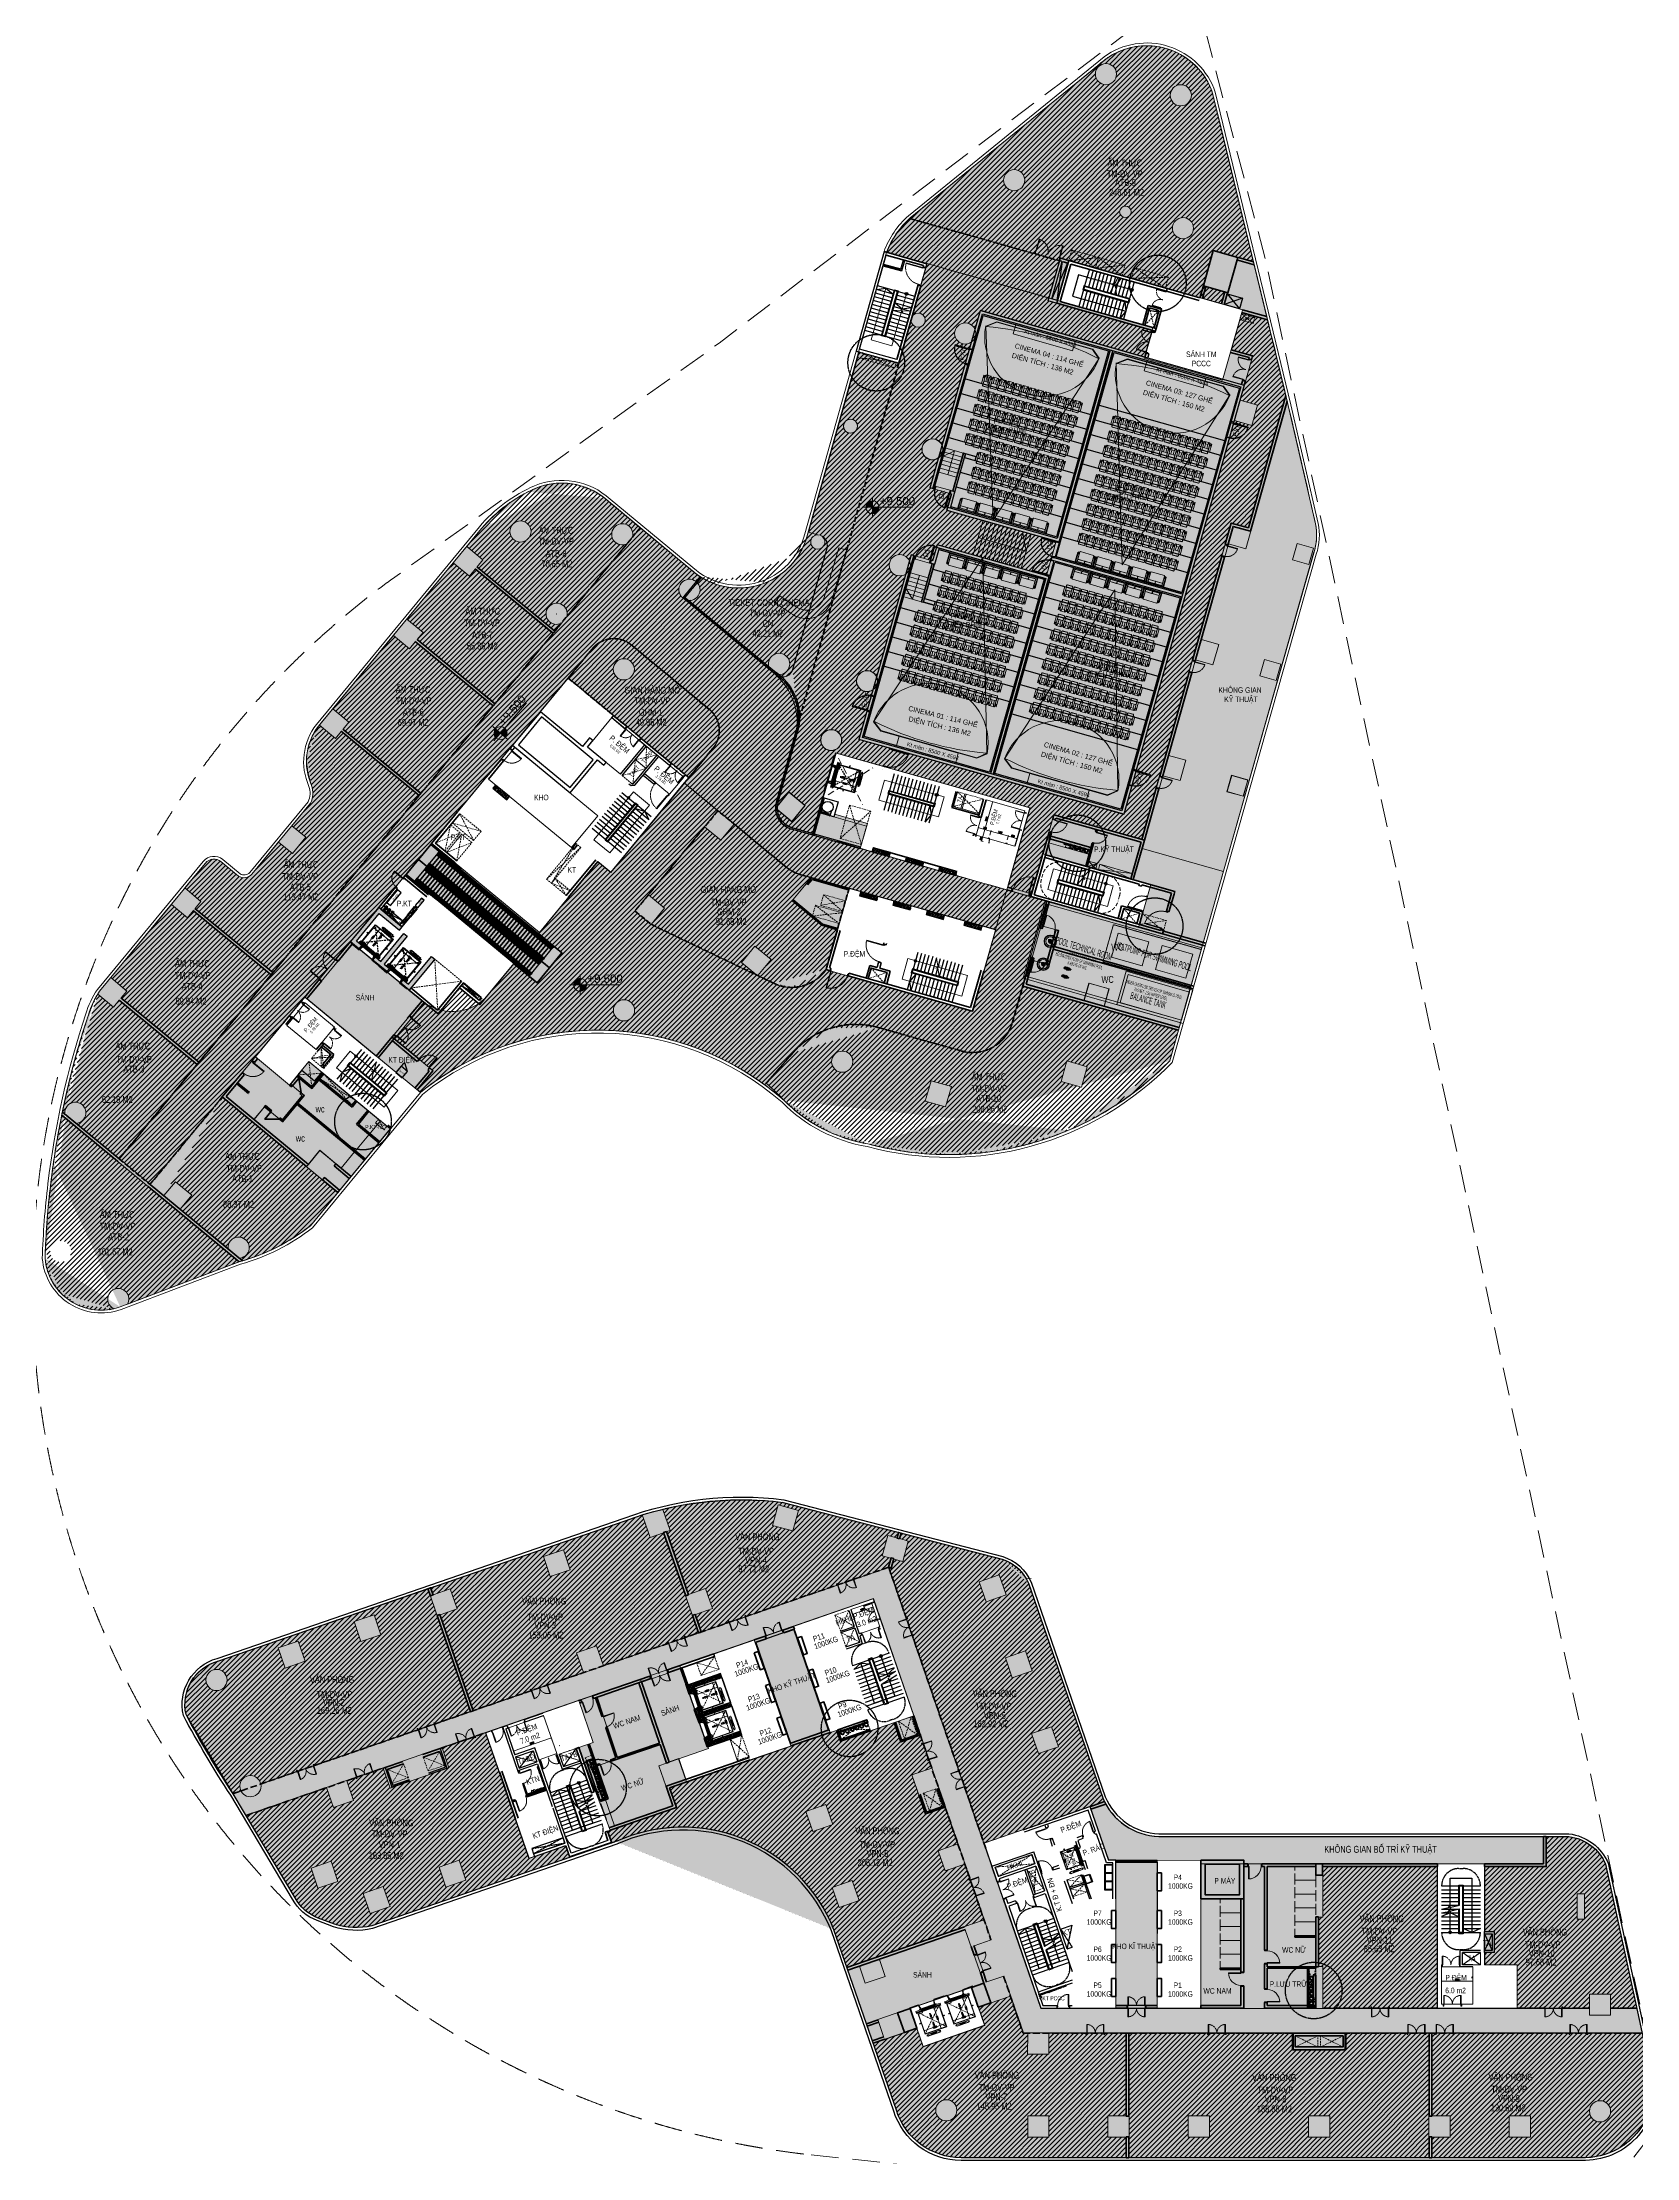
# Model space of a CAD drawing. Header units: millimetres. Extents: x -11451263 to 11578383104, y -507 to 1450429.
# Drawn here: x 12004259 to 12119480, y 1021958 to 1174799 of the extents above; entities that cross this region are included whole.
import ezdxf
from ezdxf.enums import TextEntityAlignment as Align

# ---------------------------------------------------------------- set-up
doc = ezdxf.new("R2010")
doc.units = ezdxf.units.MM
doc.header["$MEASUREMENT"] = 0
for name, pattern in [('CENTER2', [1.125, 0.75, -0.125, 0.125, -0.125]), ('CENTERX2', [4, 2.5, -0.5, 0.5, -0.5]), ('DASH', [0.35, 0.25, -0.1]), ('DASH2-1', [3, 2, -1]), ('DASHED2', [0.375, 0.25, -0.125]), ('HIDDEN', [0.375, 0.25, -0.125]), ('HIDDEN2', [0.1875, 0.125, -0.0625]), ('PHANTOMX2', [5, 2.5, -0.5, 0.5, -0.5, 0.5, -0.5]), ('xref.asix of  podium$0$xref.asix of  podium$0$CENTERX2', [4, 2.5, -0.5, 0.5, -0.5]), ('xref.asix of  podium$0$xref.asix of  podium$0$HIDDEN', [0.375, 0.25, -0.125]), ('xref.asix of  podium$0$xref.asix of  podium$0$PHANTOMX2', [5, 2.5, -0.5, 0.5, -0.5, 0.5, -0.5]), ('Xref_ST_MBDV Cot vach 30.7.2022$0$CENTERX2', [4, 2.5, -0.5, 0.5, -0.5]), ('Xref_ST_MBDV Cot vach 30.7.2022$0$HIDDEN', [0.375, 0.25, -0.125]), ('Xref_ST_MBDV Cot vach 30.7.2022$0$HIDDEN2', [0.1875, 0.125, -0.0625]), ('Xref_ST_MBDV Cot vach 30.7.2022$0$PHANTOMX2', [5, 2.5, -0.5, 0.5, -0.5, 0.5, -0.5])]:
    doc.linetypes.add(name, pattern=pattern)
doc.layers.get('0').update_dxf_attribs({"linetype": 'CONTINUOUS', "lineweight": 13})
doc.layers.get('Defpoints').update_dxf_attribs({"color": 5, "linetype": 'CONTINUOUS', "lineweight": 13})
for name, color, linetype, lineweight in [('##01-Tuong', 1, 'CONTINUOUS', 40), ('00-N-GHI CHU', 150, 'CONTINUOUS', 9), ('1.Tuong', 251, 'CONTINUOUS', 35), ('@_0.10', 8, 'CONTINUOUS', 15), ('A-DOOR', 1, 'CONTINUOUS', 9), ('A-REVCLOUD', 1, 'CONTINUOUS', 9), ('CUA', 37, 'CONTINUOUS', 13), ('D-building block', 8, 'CONTINUOUS', 13), ('DO DIEN TICH THONG THUY', 141, 'CONTINUOUS', 13), ('KT-Chu viet', 255, 'CONTINUOUS', 20), ('KT-Chu viet 2', 6, 'CONTINUOUS', 20), ('KT-Ghi chu', 26, 'CONTINUOUS', 15), ('KT-Kich thuoc', 159, 'CONTINUOUS', 18), ('KT-lomo nuoc', 3, 'HIDDEN', 5), ('KT-Net cat', 1, 'CONTINUOUS', 40), ('KT-Net cot', 2, 'CONTINUOUS', 50), ('KT-Net cua', 87, 'CONTINUOUS', 9), ('KT-Net manh', 251, 'CONTINUOUS', 13), ('KT-Net thay', 7, 'CONTINUOUS', 25), ('KT-Net to mau', 159, 'CONTINUOUS', 18), ('KT-Noi that', 39, 'CONTINUOUS', 9), ('KT-Vat lieu', 250, 'CONTINUOUS', 9), ('NET-THAY', 7, 'CONTINUOUS', 30), ('SPE-MEP-H-SLAB OPENING', 3, 'CONTINUOUS', 0), ('SPE-MEP-HVAC', 140, 'CONTINUOUS', 0), ('SPE-MEP-M-WALL OPENING', 81, 'CONTINUOUS', 0), ('SPE-MEP-Plumbing', 90, 'CONTINUOUS', 0), ('Xref_ST_MBDV Cot vach 30.7.2022$0$CUA', 37, 'CONTINUOUS', 13), ('Xref_ST_MBDV Cot vach 30.7.2022$0$KT-Net cua', 87, 'CONTINUOUS', 9), ('Xref_ST_MBDV Cot vach 30.7.2022$0$KT-Net thay', 7, 'CONTINUOUS', 15), ('Xref_ST_MBDV Cot vach 30.7.2022$0$KT-Noi that', 36, 'CONTINUOUS', 9)]:
    doc.layers.add(name, color=color, linetype=linetype, lineweight=lineweight)
for name, color, linetype in [('1-CAPLANH', 30, 'CONTINUOUS'), ('1-Chu thich', 8, 'CONTINUOUS'), ('A-DRAIN', 251, 'CONTINUOUS'), ('A-FLOR-STRS', 1, 'CONTINUOUS'), ('A-FLOR-STRS-ARROW', 8, 'CONTINUOUS'), ('A-GLAZ', 135, 'CONTINUOUS'), ('A-GRID-SYM', 50, 'CONTINUOUS'), ('A-WALL-PATT', 251, 'CONTINUOUS'), ('DC_Vat Lieu', 252, 'CONTINUOUS'), ('KT-Hatch', 251, 'CONTINUOUS'), ('KT-KT', 1, 'CONTINUOUS'), ('KT-Net cot vach', 6, 'CONTINUOUS'), ('KT-Text', 7, 'CONTINUOUS'), ('KT-Thay', 7, 'CONTINUOUS'), ('KT-Tuong', 1, 'CONTINUOUS'), ('MEP-00-TEXT', 7, 'CONTINUOUS'), ('MEP-E-P-WIRE', 7, 'P'), ('NDT Cap nuoc', 4, 'CONTINUOUS'), ('NDT Thoat nuoc rua', 3, 'CENTER2'), ('NU-1CAP LANH', 4, 'CONTINUOUS'), ('PAD', 2, 'CONTINUOUS'), ('Sao hoa', 3, 'CONTINUOUS'), ('SPE-MEP-E-SLAB OPENING', 6, 'CONTINUOUS'), ('SPE-MEP-E-SLAB TEXT', 6, 'CONTINUOUS'), ('SPE-MEP-Electric', 2, 'CONTINUOUS'), ('thang may block', 36, 'CONTINUOUS'), ('THAY', 8, 'CONTINUOUS'), ('Thiet bi B boi', 11, 'CONTINUOUS'), ('TNG', 50, 'CONTINUOUS'), ('x_07 Level 7$0$x-Col Lvl 5$0$A-ELEV-13FINE', 8, 'CONTINUOUS'), ('xref.asix of  podium$0$xref.asix of  podium$0$KT-Net manh', 139, 'CONTINUOUS'), ('xref.asix of  podium$0$xref.asix of  podium$0$KT-Noi that', 36, 'CONTINUOUS'), ('Xref_ST_MBDV Cot vach 30.7.2022$0$220403_HDN_Penthouse Plan$0$A-_FURN----_E-_N', 251, 'CONTINUOUS'), ('Xref_ST_MBDV Cot vach 30.7.2022$0$A-FLOR-STRS-ARROW', 8, 'CONTINUOUS'), ('Xref_ST_MBDV Cot vach 30.7.2022$0$IDEA - dim', 251, 'CONTINUOUS'), ('Xref_ST_MBDV Cot vach 30.7.2022$0$KT-Khuat', 9, 'Xref_ST_MBDV Cot vach 30.7.2022$0$HIDDEN'), ('Xref_ST_MBDV Cot vach 30.7.2022$0$KT-Net cot vach', 6, 'CONTINUOUS'), ('Xref_ST_MBDV Cot vach 30.7.2022$0$KT-Net manh', 139, 'CONTINUOUS'), ('Xref_ST_MBDV Cot vach 30.7.2022$0$KT-Text', 7, 'CONTINUOUS'), ('Xref_ST_MBDV Cot vach 30.7.2022$0$KT-Thay', 7, 'CONTINUOUS'), ('Xref_ST_MBDV Cot vach 30.7.2022$0$KT-Tuong', 1, 'CONTINUOUS'), ('Xref_ST_MBDV Cot vach 30.7.2022$0$ST_MBDV Cot vach 220803$0$220403_HDN_Penthouse Plan$0$A-_FURN----_E-_N', 251, 'CONTINUOUS'), ('Xref_ST_MBDV Cot vach 30.7.2022$0$ST_MBDV Cot vach 220803$0$KT-Text', 7, 'CONTINUOUS')]:
    doc.layers.add(name, color=color, linetype=linetype)
doc.styles.add('250-ChHBg', font='chhbg.shx', dxfattribs={"width": 0.8, "height": 200})
doc.styles.add('Arial', font='arial.ttf')
doc.styles.add('AVANT', font='vntimeh.shx')
doc.styles.add('DIM', font='vnsimli.shx', dxfattribs={"width": 0.7})
doc.styles.add('font unicode ccu', font='arial.ttf')
doc.styles.add('SPE-EN', font='arial.ttf', dxfattribs={"width": 0.7, "oblique": 10})
doc.styles.add('xref.asix of  podium$0$xref.asix of  podium$0$DIM', font='vnsimli.shx', dxfattribs={"width": 0.7})
doc.styles.add('xref.N.Cot vach tang N2$0$DIM', font='vnsimli.shx', dxfattribs={"width": 0.7})
doc.styles.add('Xref_ST_MBDV Cot vach 30.7.2022$0$Arial', font='arial.ttf', dxfattribs={"width": 0.7})
doc.styles.add('Xref_ST_MBDV Cot vach 30.7.2022$0$DIM', font='vnsimli.shx', dxfattribs={"width": 0.7})
doc.styles.add('Xref_ST_MBDV Cot vach 30.7.2022$0$ST_MBDV Cot vach 220803$0$Arial', font='arial.ttf', dxfattribs={"width": 0.7})
doc.styles.add('Xref_ST_MBDV Cot vach 30.7.2022$0$xref.N.Cot vach tang N2$0$DIM', font='vnsimli.shx', dxfattribs={"width": 0.7})
doc.linetypes.add('P', pattern='A,10,-2.5,["P",Standard,S=1.8,R=0,X=-0.8,Y=-0.77],-2.5', length=15)
doc.dimstyles.new('CCU 1-100 A1', dxfattribs={"dimscale": 100, "dimtxt": 2.2, "dimasz": 1, "dimexe": 1, "dimexo": 0, "dimgap": 1, "dimtad": 1, "dimdec": 0, "dimdsep": 46, "dimtxsty": 'DIM', "dimblk1": 'ARCHTICK', "dimblk2": 'ARCHTICK', "dimsah": 1, "dimcen": 0, "dimdle": 1, "dimclrd": 256, "dimclre": 256, "dimclrt": 31, "dimadec": 0, "dimazin": 0, "dimtfac": 1, "dimtdec": 0, "dimtix": 1, "dimtmove": 2, "dimatfit": 3, "dimldrblk": 'ARCHTICK', "dimfxl": 0, "dimtolj": 1, "dimarcsym": 0})
doc.dimstyles.new('xref.asix of  podium$0$xref.asix of  podium$0$CCU 1-100 A1', dxfattribs={"dimscale": 100, "dimtxt": 2.2, "dimasz": 1, "dimexe": 1, "dimexo": 0, "dimgap": 1, "dimtad": 1, "dimdec": 0, "dimdsep": 46, "dimtxsty": 'xref.asix of  podium$0$xref.asix of  podium$0$DIM', "dimblk1": 'xref.asix of  podium$0$xref.asix of  podium$0$_ARCHTICK', "dimblk2": 'xref.asix of  podium$0$xref.asix of  podium$0$_ARCHTICK', "dimsah": 1, "dimcen": 0, "dimdle": 1, "dimclrd": 256, "dimclre": 256, "dimclrt": 31, "dimadec": 0, "dimazin": 0, "dimtfac": 1, "dimtdec": 0, "dimtix": 1, "dimtmove": 2, "dimatfit": 3, "dimldrblk": 'xref.asix of  podium$0$xref.asix of  podium$0$_ARCHTICK', "dimfxl": 0, "dimtolj": 1, "dimarcsym": 0})
doc.dimstyles.new('xref.N.Cot vach tang N2$0$CCU 1-100 A1', dxfattribs={"dimscale": 100, "dimtxt": 2.2, "dimasz": 1, "dimexe": 1, "dimexo": 0, "dimgap": 1, "dimtad": 1, "dimdec": 0, "dimdsep": 46, "dimtxsty": 'xref.N.Cot vach tang N2$0$DIM', "dimblk1": 'xref.N.Cot vach tang N2$0$_ARCHTICK', "dimblk2": 'xref.N.Cot vach tang N2$0$_ARCHTICK', "dimsah": 1, "dimcen": 0, "dimdle": 1, "dimclrd": 256, "dimclre": 256, "dimclrt": 31, "dimadec": 0, "dimazin": 0, "dimtfac": 1, "dimtdec": 0, "dimtix": 1, "dimtmove": 2, "dimatfit": 3, "dimldrblk": 'xref.N.Cot vach tang N2$0$_ARCHTICK', "dimfxl": 0, "dimtolj": 1, "dimarcsym": 0})
doc.dimstyles.new('Xref_ST_MBDV Cot vach 30.7.2022$0$CCU 1-100 A1', dxfattribs={"dimscale": 100, "dimtxt": 2.2, "dimasz": 1, "dimexe": 1, "dimexo": 0, "dimgap": 1, "dimtad": 1, "dimdec": 0, "dimdsep": 46, "dimtxsty": 'Xref_ST_MBDV Cot vach 30.7.2022$0$DIM', "dimblk1": 'Xref_ST_MBDV Cot vach 30.7.2022$0$_ARCHTICK', "dimblk2": 'Xref_ST_MBDV Cot vach 30.7.2022$0$_ARCHTICK', "dimsah": 1, "dimcen": 0, "dimdle": 1, "dimclrd": 256, "dimclre": 256, "dimclrt": 31, "dimadec": 0, "dimazin": 0, "dimtfac": 1, "dimtdec": 0, "dimtix": 1, "dimtmove": 2, "dimatfit": 3, "dimldrblk": 'Xref_ST_MBDV Cot vach 30.7.2022$0$_ARCHTICK', "dimfxl": 0, "dimtolj": 1, "dimarcsym": 0})
doc.dimstyles.new('Xref_ST_MBDV Cot vach 30.7.2022$0$xref.N.Cot vach tang N2$0$CCU 1-100 A1', dxfattribs={"dimscale": 100, "dimtxt": 2.2, "dimasz": 1, "dimexe": 1, "dimexo": 0, "dimgap": 1, "dimtad": 1, "dimdec": 0, "dimdsep": 46, "dimtxsty": 'Xref_ST_MBDV Cot vach 30.7.2022$0$xref.N.Cot vach tang N2$0$DIM', "dimblk1": 'Xref_ST_MBDV Cot vach 30.7.2022$0$xref.N.Cot vach tang N2$0$_ARCHTICK', "dimblk2": 'Xref_ST_MBDV Cot vach 30.7.2022$0$xref.N.Cot vach tang N2$0$_ARCHTICK', "dimsah": 1, "dimcen": 0, "dimdle": 1, "dimclrd": 256, "dimclre": 256, "dimclrt": 31, "dimadec": 0, "dimazin": 0, "dimtfac": 1, "dimtdec": 0, "dimtix": 1, "dimtmove": 2, "dimatfit": 3, "dimldrblk": 'Xref_ST_MBDV Cot vach 30.7.2022$0$xref.N.Cot vach tang N2$0$_ARCHTICK', "dimfxl": 0, "dimtolj": 1, "dimarcsym": 0})
pattern_1 = [(45, (315000, -7e-06), (-176.7766953, 176.7766953), [])]

# ---------------------------------------------------------------- blocks, each defined once
blk = doc.blocks.new('fagahah')
at = {"lineweight": 18}
for points in [[(1617565, -970362), (1617690, -970362), (1617690, -969742), (1617565, -969742)], [(1617683, -969914), (1617572, -969915), (1617572, -969803), (1617683, -969803)], [(1617994, -970143), (1617821, -970143), (1617821, -969856), (1617994, -969856)], [(1618250, -970362), (1618125, -970362), (1618125, -969742), (1618250, -969742)], [(1618243, -969914), (1618132, -969914), (1618132, -969803), (1618243, -969803)]]:
    blk.add_lwpolyline(points, close=True, dxfattribs=at)
for points in [[(1618250, -970362), (1617565, -970362)], [(1618119, -970510), (1617695, -970510)], [(1618096, -970526), (1617719, -970526)], [(1618084, -969686), (1617731, -969686)], [(1617821, -969856), (1617770, -969686)], [(1617994, -969856), (1618044, -969686)]]:
    blk.add_lwpolyline(points, dxfattribs=at)
blk.add_lwpolyline([(1617690, -969839), (1617690, -970093, 0.4142136), (1617740, -970143), (1618075, -970143, 0.4142136), (1618125, -970093), (1618125, -969839)], format="xyb", dxfattribs=at)
blk.add_lwpolyline([(1618125, -970362), (1617690, -970362), (1617690, -970193, -0.4142136), (1617740, -970143), (1618075, -970143, -0.4142136), (1618125, -970193)], format="xyb", close=True, dxfattribs=at)
for centre in [(1617627, -969859), (1618187, -969859)]:
    blk.add_circle(centre, 44.6, dxfattribs=at)
for points in [[(1617690, -970362), (1617684, -970387), (1617677, -970437), (1617679, -970474), (1617695, -970509), (1617712, -970524), (1617719, -970526)], [(1617690, -969839), (1617697, -969830), (1617700, -969806), (1617700, -969767), (1617702, -969725), (1617708, -969704), (1617722, -969689), (1617731, -969686)], [(1618125, -969839), (1618118, -969830), (1618115, -969806), (1618115, -969767), (1618113, -969725), (1618107, -969704), (1618093, -969689), (1618084, -969686)], [(1618125, -970362), (1618131, -970387), (1618137, -970437), (1618136, -970474), (1618120, -970509), (1618103, -970524), (1618096, -970526)]]:
    blk.add_spline(points, degree=3, dxfattribs=at)
blk = doc.blocks.new('agahah')
at = {"color": 15}
for p, q in [((1634042, -981392), (1634042, -981503)), ((1634529, -981364), (1634063, -981364)), ((1635062, -981364), (1634596, -981364))]:
    blk.add_line(p, q, dxfattribs=at)
at = {"color": 15, "lineweight": 18}
for p, q in [((1634539, -981533), (1634072, -981533)), ((1634559, -981394), (1634559, -981505)), ((1634576, -981392), (1634576, -981503)), ((1635072, -981533), (1634606, -981533)), ((1635092, -981394), (1635092, -981505))]:
    blk.add_line(p, q, dxfattribs=at)
at = {"color": 15}
for points in [[(1633942, -981626), (1633902, -981626), (1633902, -980884), (1633942, -980884)], [(1634042, -980834), (1633942, -980834), (1633942, -981546), (1634042, -981546)], [(1635092, -980834), (1635192, -980834), (1635192, -981546), (1635092, -981546)]]:
    blk.add_lwpolyline(points, close=True, dxfattribs=at)
blk.add_lwpolyline([(1634072, -981364), (1635062, -981364, 0.4142136), (1635092, -981334), (1635092, -980816, 0.4142136), (1635062, -980786), (1634072, -980786, 0.4142136), (1634042, -980816), (1634042, -981334, 0.4142136)], format="xyb", close=True, dxfattribs=at)
at = {"color": 15, "lineweight": 18}
for points in [[(1635232, -981626), (1635192, -981626), (1635192, -980884), (1635232, -980884)], [(1635192, -981626), (1635192, -981546), (1633942, -981546), (1633942, -981626)]]:
    blk.add_lwpolyline(points, close=True, dxfattribs=at)
at = {"color": 15}
for centre in [(1633992, -980926), (1635142, -980926)]:
    blk.add_circle(centre, 48, dxfattribs=at)
blk.add_arc((1634072, -981392), 30, 109.31353, 180, dxfattribs=at)
at = {"color": 15, "lineweight": 18}
for centre, start, end in [((1634072, -981503), 180, 270), ((1634529, -981394), 0, 90), ((1634529, -981505), 289.31353, 0), ((1634606, -981392), 109.31353, 180), ((1634606, -981503), 180, 270), ((1635062, -981394), 0, 90), ((1635062, -981505), 289.31353, 0)]:
    blk.add_arc(centre, 30, start, end, dxfattribs=at)
blk = doc.blocks.new('*U153')
blk.add_line((-70, 100), (-70, 907))
for points in [[(-50, 0), (-50, 1007), (-90, 1007), (-90, 0)], [(-50, 100), (-90, 100), (-90, 907), (-50, 907)], [(0, -184), (-60, -184), (-60, -40), (-50, -40), (-50, 0), (0, 0)], [(-1107, -184), (-1047, -184), (-1047, -40), (-1057, -40), (-1057, 0), (-1107, 0)]]:
    blk.add_lwpolyline(points, close=True)
at = {"linetype": 'HIDDEN'}
blk.add_arc((-50, 0), 1007, 90, 180, dxfattribs=at)
blk = doc.blocks.new('*U154')
blk.add_line((-70, 100), (-70, 907))
for points in [[(-50, 0), (-50, 1007), (-90, 1007), (-90, 0)], [(-50, 100), (-90, 100), (-90, 907), (-50, 907)], [(0, -184), (-60, -184), (-60, -40), (-50, -40), (-50, 0), (0, 0)], [(-1107, -184), (-1047, -184), (-1047, -40), (-1057, -40), (-1057, 0), (-1107, 0)]]:
    blk.add_lwpolyline(points, close=True)
at = {"linetype": 'HIDDEN'}
blk.add_arc((-50, 0), 1007, 90, 180, dxfattribs=at)
blk = doc.blocks.new('*U155')
blk.add_line((-70, 100), (-70, 907))
for points in [[(-50, 0), (-50, 1007), (-90, 1007), (-90, 0)], [(-50, 100), (-90, 100), (-90, 907), (-50, 907)], [(0, -184), (-60, -184), (-60, -40), (-50, -40), (-50, 0), (0, 0)], [(-1107, -184), (-1047, -184), (-1047, -40), (-1057, -40), (-1057, 0), (-1107, 0)]]:
    blk.add_lwpolyline(points, close=True)
at = {"linetype": 'HIDDEN'}
blk.add_arc((-50, 0), 1007, 90, 180, dxfattribs=at)
blk = doc.blocks.new('*U156')
blk.add_line((70, 100), (70, 907))
for points in [[(0, -184), (60, -184), (60, -40), (50, -40), (50, 0), (0, 0)], [(50, 0), (50, 1007), (90, 1007), (90, 0)], [(50, 100), (90, 100), (90, 907), (50, 907)], [(1107, -184), (1047, -184), (1047, -40), (1057, -40), (1057, 0), (1107, 0)]]:
    blk.add_lwpolyline(points, close=True)
at = {"linetype": 'HIDDEN'}
blk.add_arc((50, 0), 1007, 0, 90, dxfattribs=at)
blk = doc.blocks.new('*U157')
blk.add_line((-70, 100), (-70, 907))
for points in [[(-50, 0), (-50, 1007), (-90, 1007), (-90, 0)], [(-50, 100), (-90, 100), (-90, 907), (-50, 907)], [(0, -184), (-60, -184), (-60, -40), (-50, -40), (-50, 0), (0, 0)], [(-1107, -184), (-1047, -184), (-1047, -40), (-1057, -40), (-1057, 0), (-1107, 0)]]:
    blk.add_lwpolyline(points, close=True)
at = {"linetype": 'HIDDEN'}
blk.add_arc((-50, 0), 1007, 90, 180, dxfattribs=at)
blk = doc.blocks.new('*U150')
blk.add_line((70, 100), (70, 907))
for points in [[(0, -184), (60, -184), (60, -40), (50, -40), (50, 0), (0, 0)], [(50, 0), (50, 1007), (90, 1007), (90, 0)], [(50, 100), (90, 100), (90, 907), (50, 907)], [(1107, -184), (1047, -184), (1047, -40), (1057, -40), (1057, 0), (1107, 0)]]:
    blk.add_lwpolyline(points, close=True)
at = {"linetype": 'HIDDEN'}
blk.add_arc((50, 0), 1007, 0, 90, dxfattribs=at)
blk = doc.blocks.new('*U151')
blk.add_line((70, 100), (70, 907))
for points in [[(0, -184), (60, -184), (60, -40), (50, -40), (50, 0), (0, 0)], [(50, 0), (50, 1007), (90, 1007), (90, 0)], [(50, 100), (90, 100), (90, 907), (50, 907)], [(1107, -184), (1047, -184), (1047, -40), (1057, -40), (1057, 0), (1107, 0)]]:
    blk.add_lwpolyline(points, close=True)
at = {"linetype": 'HIDDEN'}
blk.add_arc((50, 0), 1007, 0, 90, dxfattribs=at)
blk = doc.blocks.new('*U152')
blk.add_line((70, 100), (70, 907))
for points in [[(0, -184), (60, -184), (60, -40), (50, -40), (50, 0), (0, 0)], [(50, 0), (50, 1007), (90, 1007), (90, 0)], [(50, 100), (90, 100), (90, 907), (50, 907)], [(1107, -184), (1047, -184), (1047, -40), (1057, -40), (1057, 0), (1107, 0)]]:
    blk.add_lwpolyline(points, close=True)
at = {"linetype": 'HIDDEN'}
blk.add_arc((50, 0), 1007, 0, 90, dxfattribs=at)
blk = doc.blocks.new('beta')
at = {"layer": '@_0.10'}
for points in [[(1129386, 526002), (1129874, 527735), (1129071, 527337)], [(1130352, 526977), (1129071, 527337)], [(1130433, 527265), (1129153, 527626)], [(1130515, 527554), (1129234, 527915)], [(1130027, 525822), (1128746, 526182)], [(1130108, 526110), (1128827, 526471)], [(1130189, 526399), (1128909, 526760)], [(1130271, 526688), (1128990, 527049)], [(1127341, 518739), (1126853, 517007), (1126375, 517765)], [(1127818, 517981), (1126538, 518342)], [(1127900, 518270), (1126619, 518631)], [(1127981, 518559), (1126700, 518920)], [(1127493, 516826), (1126212, 517187)], [(1127574, 517115), (1126293, 517476)], [(1127656, 517404), (1126375, 517765)], [(1127737, 517693), (1126456, 518054)]]:
    blk.add_lwpolyline(points, dxfattribs=at)
at = {"layer": 'A-GRID-SYM'}
for p, q in [((1128315, 525005), (1131881, 537623)), ((1131743, 537869), (1150808, 532499)), ((1131881, 537623), (1150561, 532361)), ((1150561, 532361), (1141980, 501725)), ((1150808, 532499), (1142118, 501478)), ((1130516, 527558), (1129742, 524811)), ((1129886, 524770), (1130660, 527517)), ((1130660, 527517), (1130516, 527558)), ((1128194, 519798), (1128140, 519605)), ((1126503, 505877), (1122982, 506869)), ((1126557, 506069), (1123228, 507007)), ((1141980, 501725), (1126557, 506069)), ((1142118, 501478), (1126503, 505877))]:
    blk.add_line(p, q, dxfattribs=at)
for points in [[(1128459, 524965), (1128123, 525059), (1131743, 537869)], [(1129574, 523588), (1129905, 524765), (1129616, 524846), (1129562, 524654), (1129658, 524627), (1129327, 523450), (1137429, 521160), (1141318, 534965)], [(1141125, 535019), (1137291, 521407), (1129381, 523642)], [(1128524, 525154), (1128365, 525199)], [(1127039, 520123), (1126751, 520204), (1122982, 506869)], [(1123228, 507007), (1126943, 520150)], [(1126985, 519931), (1126889, 519958)], [(1128760, 520701), (1128429, 519524), (1128140, 519605)], [(1132691, 504341), (1136724, 518658), (1128622, 520947), (1128290, 519770), (1128194, 519798)], [(1128568, 520755), (1136477, 518519), (1132499, 504396)], [(1146367, 517387), (1136911, 520060), (1136857, 519867), (1146313, 517195)], [(1127493, 516826), (1128266, 519570)], [(1127637, 516786), (1128410, 519529)]]:
    blk.add_lwpolyline(points, dxfattribs=at)
for points in [[(1130660, 527517), (1130583, 527242), (1131358, 527023), (1131435, 527299)], [(1127637, 516786), (1128410, 519529), (1128266, 519570), (1127493, 516826)], [(1127636, 516782), (1127714, 517057), (1128489, 516839), (1128412, 516564)]]:
    blk.add_lwpolyline(points, close=True, dxfattribs=at)
at = {"layer": 'A-WALL-PATT'}
for points in [[(1128456, 525173), (1131942, 537513), (1141000, 534953), (1137244, 521524), (1129599, 523678)], [(1130661, 532936), (1139729, 530365)], [(1130060, 530820), (1139129, 528248)], [(1130361, 531878), (1139429, 529307)], [(1140316, 531039), (1149389, 528483)], [(1129760, 529762), (1138829, 527190)], [(1139719, 528922), (1148792, 526366)], [(1140017, 529980), (1149091, 527425)], [(1129460, 528703), (1138529, 526132)], [(1139421, 527863), (1148494, 525307)], [(1130284, 526183), (1137929, 524015)], [(1130583, 527242), (1138229, 525073)], [(1139123, 526804), (1148196, 524248)], [(1129986, 525124), (1137629, 522957)], [(1138526, 524686), (1147599, 522131)], [(1138824, 525745), (1147898, 523189)], [(1138228, 523628), (1147301, 521072)], [(1137631, 521510), (1146705, 518954)], [(1137930, 522569), (1147003, 520013)], [(1128733, 520604), (1136354, 518450), (1132429, 504519), (1123354, 507084), (1127039, 520123)], [(1137225, 520066), (1146298, 517510)], [(1137225, 520066), (1146298, 517510)], [(1128310, 519175), (1135951, 517022)], [(1136714, 518254), (1145787, 515698)], [(1146940, 518680), (1146937, 518681)], [(1127714, 517057), (1135355, 514905)], [(1128012, 518116), (1135653, 515964)], [(1136416, 517195), (1145489, 514639)], [(1125685, 515343), (1134758, 512787)], [(1125984, 516402), (1135057, 513846)], [(1135819, 515077), (1144892, 512521)], [(1136118, 516136), (1145191, 513580)], [(1125387, 514284), (1134460, 511729)], [(1135521, 514018), (1144594, 511462)], [(1124790, 512167), (1133864, 509611)], [(1125089, 513226), (1134162, 510670)], [(1135223, 512960), (1144296, 510404)], [(1134626, 510842), (1143699, 508286)], [(1134924, 511901), (1143998, 509345)], [(1134328, 509783), (1143401, 507227)], [(1134030, 508724), (1143103, 506168)]]:
    blk.add_lwpolyline(points, dxfattribs=at)
for points in [[(1141402, 534844), (1150460, 532284), (1146320, 517504), (1137225, 520066)], [(1137131, 519685), (1146190, 517125), (1141910, 501848), (1132815, 504411)]]:
    blk.add_lwpolyline(points, close=True, dxfattribs=at)
at = {"layer": 'Defpoints', "color": 8}
for p, q in [((1132918, 537059), (1139851, 535093)), ((1142379, 534385), (1149311, 532419)), ((1124556, 507473), (1131493, 505519)), ((1134017, 504799), (1140953, 502845))]:
    blk.add_line(p, q, dxfattribs=at)
at = {"layer": 'Defpoints'}
for points in [[(1132125, 536749), (1132918, 537059), (1139851, 535093), (1140321, 534425)], [(1132125, 536749), (1132677, 522711), (1140295, 534395)], [(1132131, 536710), (1132915, 537018), (1139832, 535057), (1140295, 534395)], [(1141561, 534084), (1141985, 519504), (1149735, 531743)], [(1141585, 534076), (1142379, 534385), (1149311, 532419), (1149781, 531752)], [(1141591, 534036), (1142376, 534344), (1149292, 532383), (1149755, 531722)], [(1124042, 508151), (1131915, 520017), (1132236, 505881)], [(1133503, 505478), (1141475, 517693), (1141696, 503207)], [(1124042, 508151), (1124556, 507473), (1131493, 505519), (1132242, 505842)], [(1124068, 508182), (1124575, 507509), (1131495, 505560), (1132236, 505881)], [(1133503, 505478), (1134017, 504799), (1140953, 502845), (1141703, 503168)], [(1133528, 505509), (1134036, 504835), (1140955, 502886), (1141696, 503207)]]:
    blk.add_lwpolyline(points, dxfattribs=at)
for centre, start, end in [((1136325, 535947), 169.17571, 339.15165), ((1145763, 533288), 169.27486, 339.2508), ((1128041, 506636), 349.2845, 159.26043), ((1137502, 503963), 349.2845, 159.26043)]:
    blk.add_arc(centre, 4275, start, end, dxfattribs=at)
at = {"layer": 'Defpoints', "color": 8}
for centre, start, end in [((1130284, 514640), 63.12604, 85.21586), ((1139744, 511967), 63.12654, 85.21636), ((1134046, 527954), 243.22029, 265.31011), ((1143507, 525280), 243.22029, 265.31011)]:
    blk.add_arc(centre, 22147, start, end, dxfattribs=at)
at = {"layer": 'KT-Net manh'}
for points in [[(1131943, 522710), (1131238, 520205)], [(1132232, 522629), (1131526, 520124)], [(1131590, 521457), (1135055, 520480), (1134803, 521799)], [(1132521, 522547), (1131815, 520042)], [(1132810, 522466), (1132104, 519961)], [(1133098, 522384), (1132393, 519880)], [(1133387, 522302), (1132681, 519798)], [(1133676, 522221), (1132970, 519717)], [(1133964, 522139), (1133259, 519635)], [(1134253, 522058), (1133548, 519554)], [(1134542, 521976), (1133837, 519473)], [(1134830, 521895), (1134125, 519391)], [(1135119, 521813), (1134414, 519310)], [(1135408, 521731), (1134703, 519229)]]:
    blk.add_lwpolyline(points, dxfattribs=at)
at = {"layer": 'KT-Noi that'}
for points in [[(1134292, 536851), (1134101, 536177), (1138383, 534963), (1138574, 535637)], [(1143755, 534185), (1143564, 533512), (1147846, 532298), (1148037, 532971)], [(1125693, 506425), (1125883, 507099), (1130166, 505892), (1129977, 505219)], [(1135153, 503752), (1135343, 504426), (1139627, 503219), (1139437, 502545)]]:
    blk.add_lwpolyline(points, close=True, dxfattribs=at)
at = {"layer": 'DC_Vat Lieu', "color": 253}
for name, p, xscale, yscale, zscale, rotation in [('*U157', (1130969, 535134), 1.084126636794924, 1.084126636794924, 1.084126636794924, 74.26764725230365), ('*U150', (1150055, 529805), 1.084126636794925, 1.084126636794925, 1.084126636794925, 254.2676472523859), ('*U152', (1129562, 524654), 1.084126636794923, 1.084126636794923, 1.084126636794923, 164.2676472592664), ('*U153', (1137236, 521215), 1.084126636794924, 1.084126636794924, 1.084126636794924, 74.26764726039676), ('*U151', (1128194, 519798), -1.084126636794923, 1.084126636794923, 1.084126636794924, 344.2676472603966), ('*U154', (1136531, 518712), -1.084126636794924, 1.084126636794923, 1.084126636794924, 74.26764726039677), ('*U155', (1123559, 508909), -1.084126636794924, 1.084126636794923, 1.084126636794924, 74.26764726039677), ('*U156', (1143016, 504675), 1.084126636794925, 1.084126636794925, 1.084126636794925, 254.2676472523859)]:
    blk.add_blockref(name, p, dxfattribs=dict(at, xscale=xscale, yscale=yscale, zscale=zscale, rotation=rotation))
at = {"layer": 'Defpoints', "color": 8}
for p, rotation in [((-159995, 1906397), 344.1685009415601), ((-159665, 1907447), 344.1685009415601), ((-159456, 1906244), 344.1685009415601), ((-159127, 1907294), 344.1685009415601), ((-158917, 1906091), 344.1685009415601), ((-158588, 1907141), 344.1685009415601), ((-158049, 1906989), 344.1685009415601), ((-157510, 1906836), 344.1685009415601), ((-156971, 1906684), 344.1685009415601), ((-156433, 1906531), 344.1685009415601), ((-155894, 1906378), 344.1685009415601), ((-155355, 1906225), 344.1685009415601), ((-160295, 1905339), 344.1685009415601), ((-159756, 1905186), 344.1685009415601), ((-159218, 1905033), 344.1685009415601), ((-158679, 1904881), 344.1685009415601), ((-158379, 1905939), 344.1685009415601), ((-158140, 1904728), 344.1685009415601), ((-157840, 1905786), 344.1685009415601), ((-157601, 1904575), 344.1685009415601), ((-157301, 1905634), 344.1685009415601), ((-156762, 1905481), 344.1685009415601), ((-156224, 1905328), 344.1685009415601), ((-155685, 1905176), 344.1685009415601), ((-155146, 1905023), 344.1685009415601), ((-154816, 1906073), 344.1685009415601), ((-154607, 1904870), 344.1685009415601), ((-154278, 1905920), 344.1685009415601), ((-154068, 1904718), 344.1685009415601), ((-153739, 1905768), 344.1685009415601), ((-153530, 1904565), 344.1685009415601), ((-153200, 1905615), 344.1685009415601), ((-160895, 1903222), 344.1685009415601), ((-160595, 1904280), 344.1685009415601), ((-160357, 1903069), 344.1685009415601), ((-160056, 1904127), 344.1685009415601), ((-159518, 1903975), 344.1685009415601), ((-158979, 1903822), 344.1685009415601), ((-158440, 1903670), 344.1685009415601), ((-157901, 1903517), 344.1685009415601), ((-157362, 1903365), 344.1685009415601), ((-157062, 1904423), 344.1685009415601), ((-156824, 1903212), 344.1685009415601), ((-156524, 1904270), 344.1685009415601), ((-156285, 1903059), 344.1685009415601), ((-155985, 1904117), 344.1685009415601), ((-155446, 1903965), 344.1685009415601), ((-154907, 1903812), 344.1685009415601), ((-154369, 1903660), 344.1685009415601), ((-153830, 1903507), 344.1685009415601), ((-150603, 1903416), 344.1689962145118), ((-150333, 1904483), 344.1689962145118), ((-150064, 1903263), 344.1689962145118), ((-149794, 1904330), 344.1689962145118), ((-149526, 1903111), 344.1689962145118), ((-149255, 1904178), 344.1689962145118), ((-148716, 1904025), 344.1689962145118), ((-148177, 1903872), 344.1689962145118), ((-147639, 1903720), 344.1689962145118), ((-147100, 1903567), 344.1689962145118), ((-146561, 1903414), 344.1689962145118), ((-146022, 1903262), 344.1689962145118), ((-145484, 1903109), 344.1689962145118), ((-160118, 1901858), 344.1685009415601), ((-159818, 1902917), 344.1685009415601), ((-159579, 1901706), 344.1685009415601), ((-159279, 1902764), 344.1685009415601), ((-159040, 1901553), 344.1685009415601), ((-158740, 1902611), 344.1685009415601), ((-158201, 1902459), 344.1685009415601), ((-157663, 1902306), 344.1685009415601), ((-157124, 1902153), 344.1685009415601), ((-156585, 1902001), 344.1685009415601), ((-156046, 1901848), 344.1685009415601), ((-155746, 1902906), 344.1685009415601), ((-155507, 1901696), 344.1685009415601), ((-155207, 1902754), 344.1685009415601), ((-154969, 1901543), 344.1685009415601), ((-154669, 1902601), 344.1685009415601), ((-154130, 1902449), 344.1685009415601), ((-150933, 1902367), 344.1689962145118), ((-150394, 1902214), 344.1689962145118), ((-149855, 1902061), 344.1689962145118), ((-149316, 1901908), 344.1689962145118), ((-148987, 1902958), 344.1689962145118), ((-148778, 1901756), 344.1689962145118), ((-148448, 1902806), 344.1689962145118), ((-148239, 1901603), 344.1689962145118), ((-147909, 1902653), 344.1689962145118), ((-147370, 1902501), 344.1689962145118), ((-146832, 1902348), 344.1689962145118), ((-146293, 1902195), 344.1689962145118), ((-145754, 1902043), 344.1689962145118), ((-145215, 1901890), 344.1689962145118), ((-144945, 1902957), 344.1689962145118), ((-144677, 1901737), 344.1689962145118), ((-144406, 1902804), 344.1689962145118), ((-144138, 1901585), 344.1689962145118), ((-143867, 1902652), 344.1689962145118), ((-160418, 1900800), 344.1685009415601), ((-159879, 1900647), 344.1685009415601), ((-159340, 1900495), 344.1685009415601), ((-158802, 1900342), 344.1685009415601), ((-158501, 1901401), 344.1685009415601), ((-158263, 1900190), 344.1685009415601), ((-157963, 1901248), 344.1685009415601), ((-157724, 1900037), 344.1685009415601), ((-157424, 1901095), 344.1685009415601), ((-156885, 1900942), 344.1685009415601), ((-156346, 1900790), 344.1685009415601), ((-155808, 1900637), 344.1685009415601), ((-155269, 1900485), 344.1685009415601), ((-154730, 1900332), 344.1685009415601), ((-154430, 1901390), 344.1685009415601), ((-151533, 1900250), 344.1689962145118), ((-151233, 1901308), 344.1689962145118), ((-150994, 1900097), 344.1689962145118), ((-150694, 1901155), 344.1689962145118), ((-150155, 1901003), 344.1689962145118), ((-149617, 1900850), 344.1689962145118), ((-149078, 1900698), 344.1689962145118), ((-148539, 1900545), 344.1689962145118), ((-148000, 1900392), 344.1689962145118), ((-147700, 1901451), 344.1689962145118), ((-147461, 1900240), 344.1689962145118), ((-147161, 1901298), 344.1689962145118), ((-146923, 1900087), 344.1689962145118), ((-146623, 1901145), 344.1689962145118), ((-146084, 1900993), 344.1689962145118), ((-145545, 1900840), 344.1689962145118), ((-145006, 1900688), 344.1689962145118), ((-144467, 1900535), 344.1689962145118), ((-160718, 1899742), 344.1685009415601), ((-160179, 1899589), 344.1685009415601), ((-159640, 1899437), 344.1685009415601), ((-159102, 1899284), 344.1685009415601), ((-158563, 1899131), 344.1685009415601), ((-158024, 1898979), 344.1685009415601), ((-157485, 1898826), 344.1685009415601), ((-157185, 1899884), 344.1685009415601), ((-156947, 1898673), 344.1685009415601), ((-156646, 1899732), 344.1685009415601), ((-156408, 1898521), 344.1685009415601), ((-156108, 1899579), 344.1685009415601), ((-155569, 1899427), 344.1685009415601), ((-155030, 1899274), 344.1685009415601), ((-151833, 1899192), 344.1689962145118), ((-151294, 1899039), 344.1689962145118), ((-150755, 1898886), 344.1689962145118), ((-150455, 1899944), 344.1689962145118), ((-150217, 1898734), 344.1689962145118), ((-149917, 1899792), 344.1689962145118), ((-149678, 1898581), 344.1689962145118), ((-149378, 1899639), 344.1689962145118), ((-149139, 1898428), 344.1689962145118), ((-148839, 1899487), 344.1689962145118), ((-148300, 1899334), 344.1689962145118), ((-147762, 1899181), 344.1689962145118), ((-147223, 1899029), 344.1689962145118), ((-146684, 1898876), 344.1689962145118), ((-146384, 1899934), 344.1689962145118), ((-146145, 1898724), 344.1689962145118), ((-145845, 1899782), 344.1689962145118), ((-145606, 1898571), 344.1689962145118), ((-145306, 1899629), 344.1689962145118), ((-144767, 1899477), 344.1689962145118), ((-155869, 1898368), 344.1685009415601), ((-155330, 1898216), 344.1685009415601), ((-152433, 1897075), 344.1689962145118), ((-152133, 1898133), 344.1689962145118), ((-151894, 1896922), 344.1689962145118), ((-151594, 1897980), 344.1689962145118), ((-151056, 1897828), 344.1689962145118), ((-150517, 1897675), 344.1689962145118), ((-149978, 1897523), 344.1689962145118), ((-149439, 1897370), 344.1689962145118), ((-148900, 1897218), 344.1689962145118), ((-148600, 1898276), 344.1689962145118), ((-148362, 1897065), 344.1689962145118), ((-148062, 1898123), 344.1689962145118), ((-147823, 1896912), 344.1689962145118), ((-147523, 1897970), 344.1689962145118), ((-146984, 1897818), 344.1689962145118), ((-146445, 1897665), 344.1689962145118), ((-145906, 1897513), 344.1689962145118), ((-145368, 1897360), 344.1689962145118), ((-145068, 1898418), 344.1689962145118), ((-152733, 1896017), 344.1689962145118), ((-152194, 1895864), 344.1689962145118), ((-151656, 1895711), 344.1689962145118), ((-151356, 1896770), 344.1689962145118), ((-151117, 1895559), 344.1689962145118), ((-150817, 1896617), 344.1689962145118), ((-150578, 1895406), 344.1689962145118), ((-150278, 1896465), 344.1689962145118), ((-149739, 1896312), 344.1689962145118), ((-149200, 1896159), 344.1689962145118), ((-148662, 1896006), 344.1689962145118), ((-148123, 1895854), 344.1689962145118), ((-147584, 1895701), 344.1689962145118), ((-147284, 1896760), 344.1689962145118), ((-147045, 1895549), 344.1689962145118), ((-146745, 1896607), 344.1689962145118), ((-146507, 1895396), 344.1689962145118), ((-146206, 1896454), 344.1689962145118), ((-145668, 1896302), 344.1689962145118), ((-150039, 1895254), 344.1689962145118), ((-149501, 1895101), 344.1689962145118), ((-148962, 1894948), 344.1689962145118), ((-148423, 1894796), 344.1689962145118), ((-147884, 1894643), 344.1689962145118), ((-147345, 1894490), 344.1689962145118), ((-146807, 1894338), 344.1689962145118), ((-146268, 1894185), 344.1689962145118), ((-145968, 1895244), 344.1689962145118)]:
    blk.add_blockref('fagahah', p, dxfattribs=dict(at, rotation=rotation))
at = {"layer": 'Defpoints'}
for p, rotation in [((-174031, 1913691), 344.1685009415601), ((-172752, 1913328), 344.1685009415601), ((-171472, 1912965), 344.1685009415601), ((-170193, 1912602), 344.1685009415601), ((-168913, 1912239), 344.1685009415601), ((-165558, 1909813), 344.1689962145118), ((-164278, 1909451), 344.1689962145118), ((-162999, 1909088), 344.1689962145118), ((-161719, 1908725), 344.1689962145118), ((-160440, 1908362), 344.1689962145118)]:
    blk.add_blockref('agahah', p, dxfattribs=dict(at, rotation=rotation))
at = {"layer": 'Defpoints', "xscale": -1, "rotation": 164.2676472603967}
for p in [(-709348, 18499), (-708068, 18139), (-706787, 17778), (-705507, 17417), (-704227, 17057), (-700382, 17477), (-699101, 17116), (-697821, 16755), (-696541, 16395), (-695261, 16034)]:
    blk.add_blockref('agahah', p, dxfattribs=at)
at = {"layer": 'Defpoints', "color": 8, "xscale": -1, "rotation": 164.2676472603967}
for p in [(-690990, 23540), (-690451, 23388), (-689912, 23236), (-689373, 23084), (-688834, 22932), (-688295, 22781), (-687756, 22629), (-691587, 21423), (-691289, 22482), (-691048, 21271), (-690750, 22330), (-690509, 21119), (-690211, 22178), (-689672, 22025), (-689133, 21873), (-688594, 21722), (-688055, 21570), (-687516, 21418), (-687218, 22477), (-686977, 21266), (-686679, 22325), (-686438, 21114), (-686140, 22172), (-685601, 22020), (-682531, 21460), (-682233, 22519), (-681992, 21309), (-681694, 22368), (-681453, 21157), (-681155, 22215), (-680616, 22063), (-680077, 21911), (-679538, 21759), (-678999, 21607), (-678460, 21456), (-677921, 21304), (-677382, 21152), (-693261, 19609), (-692963, 20668), (-692424, 20516), (-691885, 20364), (-691346, 20212), (-690807, 20060), (-690268, 19908), (-689970, 20967), (-689729, 19756), (-689431, 20815), (-689190, 19604), (-688892, 20663), (-688353, 20511), (-687814, 20359), (-687275, 20207), (-686736, 20055), (-686197, 19903), (-685899, 20962), (-682829, 20402), (-682290, 20250), (-681751, 20098), (-681212, 19946), (-680914, 21005), (-680673, 19794), (-680375, 20853), (-680134, 19642), (-679836, 20701), (-679297, 20549), (-678758, 20397), (-678219, 20245), (-677680, 20093), (-677141, 19941), (-676843, 21000), (-676602, 19789), (-676304, 20848), (-676063, 19637), (-675765, 20696), (-693560, 18550), (-693021, 18398), (-692722, 19457), (-692482, 18246), (-692183, 19305), (-691943, 18094), (-691644, 19153), (-691105, 19001), (-690567, 18849), (-690028, 18697), (-689488, 18545), (-688950, 18393), (-688651, 19452), (-688411, 18241), (-688112, 19300), (-687872, 18089), (-687573, 19148), (-687034, 18996), (-686495, 18844), (-683426, 18284), (-683127, 19343), (-682887, 18132), (-682588, 19191), (-682348, 17980), (-682049, 19039), (-681510, 18887), (-680971, 18735), (-680433, 18583), (-679894, 18431), (-679595, 19490), (-679355, 18279), (-679056, 19338), (-678816, 18127), (-678517, 19186), (-678277, 17975), (-677978, 19034), (-677439, 18882), (-676900, 18730), (-676362, 18578), (-693858, 17491), (-693319, 17340), (-692780, 17188), (-692241, 17036), (-691702, 16884), (-691404, 17942), (-691163, 16732), (-690865, 17790), (-690624, 16580), (-690326, 17638), (-689787, 17487), (-689248, 17335), (-688709, 17183), (-688170, 17031), (-687631, 16879), (-687333, 17937), (-687092, 16726), (-686794, 17785), (-683724, 17225), (-683185, 17074), (-682646, 16922), (-682107, 16769), (-681809, 17828), (-681568, 16617), (-681270, 17676), (-681029, 16465), (-680731, 17524), (-680192, 17372), (-679653, 17221), (-679114, 17069), (-678575, 16916), (-678036, 16764), (-677738, 17823), (-677497, 16612), (-677199, 17671), (-676958, 16460), (-676660, 17519), (-694127, 16424), (-693587, 16273), (-693049, 16121), (-692510, 15968), (-691971, 15816), (-691432, 15664), (-690893, 15512), (-690354, 15361), (-690085, 16428), (-689815, 15209), (-689546, 16276), (-689276, 15057), (-689007, 16124), (-688468, 15972), (-687929, 15820), (-687390, 15668), (-684291, 15099), (-684022, 16166), (-683752, 14948), (-683483, 16015), (-682944, 15863), (-682405, 15711), (-681866, 15559), (-681327, 15407), (-680788, 15255), (-680490, 16313), (-680249, 15103), (-679951, 16162), (-679710, 14951), (-679412, 16010), (-678873, 15858), (-678334, 15706), (-677795, 15554), (-677256, 15402), (-688737, 14905), (-688198, 14753), (-687659, 14601), (-684619, 14049), (-684080, 13897), (-683541, 13745), (-683213, 14796), (-683002, 13593), (-682674, 14644), (-682463, 13441), (-682135, 14492), (-681596, 14340), (-681057, 14187), (-680518, 14036), (-679979, 13884), (-679440, 13732), (-679171, 14799), (-678901, 13580), (-678632, 14647), (-678362, 13428), (-678094, 14495), (-677555, 14343), (-681924, 13289), (-681385, 13137), (-680846, 12985), (-680307, 12833), (-679768, 12681), (-679229, 12529), (-678690, 12377), (-678151, 12225), (-677823, 13276)]:
    blk.add_blockref('fagahah', p, dxfattribs=at)
at = {"layer": '##01-Tuong', "char_height": 360, "attachment_point": 7, "rotation": 74.26765, "style": '250-ChHBg'}
for s, insert in [('{\\fArial|b0|i0|c0|p34;EXIT}', (1130478, 534241)), ('{\\fArial|b0|i0|c0|p34;EXIT}', (1150313, 528732)), ('{\\fArial|b0|i0|c0|p34;D4}', (1129064, 524219)), ('{\\fArial|b0|i0|c0|p34;D1}', (1127930, 519991)), ('{\\fArial|b0|i0|c0|p34;D3}', (1136855, 520557)), ('{\\fArial|b0|i0|c0|p34;D2}', (1136459, 519096)), ('{\\fArial|b0|i0|c0|p34;EXIT}', (1123494, 509144)), ('{\\fArial|b0|i0|c0|p34;EXIT}', (1143274, 503602))]:
    blk.add_mtext_dynamic_manual_height_columns(s, width=16842.03, gutter_width=1500, heights=[0], dxfattribs=dict(at, insert=insert))
at = {"layer": 'Defpoints', "style": '250-ChHBg'}
for s, width, gutter_width, insert, char_height, attachment_point, rotation in [('{\\fArial|b0|i0|c0|p34;Kt màn : 8500 X 4594}', 13473.62, 1200, (1134876, 536246), 288, 7, 344.26765), ('{\\fArial|b0|i0|c0|p34;CINEMA 04 : 114 GHẾ}', 16842.03, 1500, (1134284, 535514), 360, 1, 344.26765), ('{\\fArial|b0|i0|c0|p34;DIỆN TÍCH : 136 M2}', 16842.03, 1500, (1134070, 534818), 360, 1, 344.26765), ('{\\fArial|b0|i0|c0|p34;Kt màn : 8500 X 4594}', 13473.62, 1200, (1144425, 533487), 288, 7, 344.26765), ('{\\fArial|b0|i0|c0|p34;DIỆN TÍCH : 150 M2}', 16842.03, 1500, (1143551, 532155), 360, 1, 344.26765), ('{\\fArial|b0|i0|c0|p34;CINEMA 03: 127 GHẾ}', 16842.03, 1500, (1143765, 532851), 360, 1, 344.26765), ('{\\fArial|b0|i0|c0|p34;CINEMA 01 : 114 GHẾ}', 16842.03, 1500, (1126607, 509306), 360, 1, 346.38096), ('{\\fArial|b0|i0|c0|p34;DIỆN TÍCH : 136 M2}', 16842.03, 1500, (1126621, 508551), 360, 1, 346.38096), ('{\\fArial|b0|i0|c0|p34;Kt màn : 8500 X 4594}', 13473.62, 1200, (1126417, 506408), 288, 7, 344.26765), ('{\\fArial|b0|i0|c0|p34;DIỆN TÍCH : 150 M2}', 16842.03, 1500, (1136200, 506010), 360, 1, 344.26765), ('{\\fArial|b0|i0|c0|p34;CINEMA 02 : 127 GHẾ}', 16842.03, 1500, (1136414, 506706), 360, 1, 344.26765), ('{\\fArial|b0|i0|c0|p34;Kt màn : 8500 X 4594}', 13473.62, 1200, (1135877, 503735), 288, 7, 344.26765)]:
    blk.add_mtext_dynamic_manual_height_columns(s, width=width, gutter_width=gutter_width, heights=[0], dxfattribs=dict(at, insert=insert, char_height=char_height, attachment_point=attachment_point, rotation=rotation))
blk = doc.blocks.new('qewqweqweqeeee')
at = {"layer": 'A-FLOR-STRS', "color": 8}
for points in [[(-32854, -72884), (-26998, -65428), (-25897, -66292), (-31753, -73749)], [(-32854, -72884), (-27461, -66017), (-27382, -66079), (-32775, -72946)], [(-32775, -72946), (-27382, -66079), (-27304, -66141), (-32697, -73008)], [(-32697, -73008), (-27304, -66141), (-27225, -66203), (-32618, -73070)], [(-31989, -73564), (-26596, -66697), (-26517, -66759), (-31910, -73626)], [(-31910, -73626), (-26517, -66759), (-26438, -66820), (-31832, -73687)], [(-31832, -73687), (-26438, -66820), (-26360, -66882), (-31753, -73749)], [(-31753, -73749), (-25897, -66292), (-24796, -67157), (-30652, -74614)], [(-31753, -73749), (-26360, -66882), (-26281, -66944), (-31674, -73811)], [(-31674, -73811), (-26281, -66944), (-26202, -67006), (-31596, -73873)], [(-31596, -73873), (-26202, -67006), (-26124, -67067), (-31517, -73934)], [(-25897, -66292), (-30270, -71860)], [(-24796, -67157), (-29169, -72725)], [(-30888, -74428), (-25495, -67562), (-25416, -67623), (-30809, -74490)], [(-30809, -74490), (-25416, -67623), (-25337, -67685), (-30731, -74552)], [(-30731, -74552), (-25337, -67685), (-25259, -67747), (-30652, -74614)], [(-31753, -73749), (-33494, -75966), (-34595, -75101), (-32854, -72884)], [(-32854, -72884), (-34595, -75101), (-33494, -75966), (-31753, -73749)], [(-32775, -72946), (-34022, -74533), (-34101, -74472), (-32854, -72884)], [(-32697, -73008), (-33943, -74595), (-34022, -74533), (-32775, -72946)], [(-32618, -73070), (-33865, -74657), (-33943, -74595), (-32697, -73008)], [(-32480, -74674), (-32073, -74157), (-33174, -73292), (-33503, -73710)], [(-32618, -73070), (-32784, -73281), (-32155, -73775), (-31989, -73564)], [(-31989, -73564), (-31846, -73382), (-32475, -72887), (-32618, -73070)], [(-30652, -74614), (-32393, -76830), (-33494, -75966), (-31753, -73749)], [(-31753, -73749), (-33494, -75966), (-32393, -76830), (-30652, -74614)], [(-33390, -74053), (-33402, -74067), (-32772, -74561), (-32761, -74547)], [(-32637, -74390), (-32618, -74365), (-33247, -73871), (-33267, -73895)], [(-31910, -73626), (-33157, -75213), (-33236, -75151), (-31989, -73564)], [(-31832, -73687), (-33078, -75275), (-33157, -75213), (-31910, -73626)], [(-31753, -73749), (-33000, -75336), (-33078, -75275), (-31832, -73687)], [(-31674, -73811), (-32921, -75398), (-33000, -75336), (-31753, -73749)], [(-31596, -73873), (-32842, -75460), (-32921, -75398), (-31674, -73811)], [(-31517, -73934), (-32764, -75522), (-32842, -75460), (-31596, -73873)], [(-31379, -75539), (-30972, -75021), (-32073, -74157), (-32402, -74575)], [(-31536, -75254), (-31517, -75229), (-32146, -74735), (-32166, -74760)], [(-30809, -74490), (-32056, -76078), (-32135, -76016), (-30888, -74428)], [(-30731, -74552), (-31977, -76139), (-32056, -76078), (-30809, -74490)], [(-30652, -74614), (-31899, -76201), (-31977, -76139), (-30731, -74552)], [(-31517, -73934), (-31683, -74145), (-31054, -74640), (-30888, -74428)], [(-30888, -74428), (-30745, -74246), (-31374, -73752), (-31517, -73934)], [(-32289, -74917), (-32301, -74932), (-31671, -75426), (-31660, -75412)]]:
    blk.add_lwpolyline(points, dxfattribs=at)
for points in [[(-26998, -65428), (-28387, -67197), (-27286, -68062), (-25897, -66292)], [(-27997, -67186), (-28151, -67382), (-27522, -67877), (-27368, -67680)], [(-27843, -66989), (-27997, -67186), (-27368, -67680), (-27213, -67483)], [(-27688, -66793), (-27843, -66989), (-27213, -67483), (-27059, -67287)], [(-27534, -66596), (-27688, -66793), (-27059, -67287), (-26905, -67090)], [(-27379, -66399), (-27534, -66596), (-26905, -67090), (-26750, -66893)], [(-27225, -66203), (-27379, -66399), (-26750, -66893), (-26596, -66697)], [(-25897, -66292), (-27286, -68062), (-26185, -68927), (-24796, -67157)], [(-26124, -67067), (-26278, -67264), (-25649, -67758), (-25495, -67562)], [(-29232, -68759), (-29387, -68955), (-28758, -69449), (-28603, -69253)], [(-29078, -68562), (-29232, -68759), (-28603, -69253), (-28449, -69056)], [(-28923, -68365), (-29078, -68562), (-28449, -69056), (-28294, -68860)], [(-28769, -68169), (-28923, -68365), (-28294, -68860), (-28140, -68663)], [(-28615, -67972), (-28769, -68169), (-28140, -68663), (-27985, -68466)], [(-28460, -67776), (-28615, -67972), (-27985, -68466), (-27831, -68270)], [(-28306, -67579), (-28460, -67776), (-27831, -68270), (-27677, -68073)], [(-28151, -67382), (-28306, -67579), (-27677, -68073), (-27522, -67877)], [(-27359, -68640), (-27514, -68837), (-26884, -69331), (-26730, -69135)], [(-27205, -68444), (-27359, -68640), (-26730, -69135), (-26576, -68938)], [(-27050, -68247), (-27205, -68444), (-26576, -68938), (-26421, -68741)], [(-26896, -68051), (-27050, -68247), (-26421, -68741), (-26267, -68545)], [(-26742, -67854), (-26896, -68051), (-26267, -68545), (-26112, -68348)], [(-26587, -67657), (-26742, -67854), (-26112, -68348), (-25958, -68151)], [(-26433, -67461), (-26587, -67657), (-25958, -68151), (-25804, -67955)], [(-26278, -67264), (-26433, -67461), (-25804, -67955), (-25649, -67758)], [(-30313, -70135), (-30468, -70332), (-29838, -70826), (-29684, -70629)], [(-30159, -69938), (-30313, -70135), (-29684, -70629), (-29530, -70432)], [(-30004, -69742), (-30159, -69938), (-29530, -70432), (-29375, -70236)], [(-29850, -69545), (-30004, -69742), (-29375, -70236), (-29221, -70039)], [(-29696, -69349), (-29850, -69545), (-29221, -70039), (-29066, -69843)], [(-29541, -69152), (-29696, -69349), (-29066, -69843), (-28912, -69646)], [(-29387, -68955), (-29541, -69152), (-28912, -69646), (-28758, -69449)], [(-28595, -70213), (-28749, -70410), (-28120, -70904), (-27965, -70707)], [(-28440, -70017), (-28595, -70213), (-27965, -70707), (-27811, -70511)], [(-28286, -69820), (-28440, -70017), (-27811, -70511), (-27657, -70314)], [(-28131, -69623), (-28286, -69820), (-27657, -70314), (-27502, -70118)], [(-27977, -69427), (-28131, -69623), (-27502, -70118), (-27348, -69921)], [(-27822, -69230), (-27977, -69427), (-27348, -69921), (-27193, -69724)], [(-27668, -69034), (-27822, -69230), (-27193, -69724), (-27039, -69528)], [(-27514, -68837), (-27668, -69034), (-27039, -69528), (-26884, -69331)], [(-31549, -71708), (-31703, -71904), (-31074, -72399), (-30919, -72202)], [(-31394, -71511), (-31549, -71708), (-30919, -72202), (-30765, -72005)], [(-31240, -71315), (-31394, -71511), (-30765, -72005), (-30611, -71809)], [(-31085, -71118), (-31240, -71315), (-30611, -71809), (-30456, -71612)], [(-30931, -70921), (-31085, -71118), (-30456, -71612), (-30302, -71416)], [(-30776, -70725), (-30931, -70921), (-30302, -71416), (-30147, -71219)], [(-30622, -70528), (-30776, -70725), (-30147, -71219), (-29993, -71022)], [(-30468, -70332), (-30622, -70528), (-29993, -71022), (-29838, -70826)], [(-29830, -71786), (-29984, -71983), (-29355, -72477), (-29201, -72280)], [(-29675, -71590), (-29830, -71786), (-29201, -72280), (-29046, -72084)], [(-29521, -71393), (-29675, -71590), (-29046, -72084), (-28892, -71887)], [(-29367, -71196), (-29521, -71393), (-28892, -71887), (-28737, -71690)], [(-29212, -71000), (-29367, -71196), (-28737, -71690), (-28583, -71494)], [(-29058, -70803), (-29212, -71000), (-28583, -71494), (-28429, -71297)], [(-28903, -70606), (-29058, -70803), (-28429, -71297), (-28274, -71101)], [(-28749, -70410), (-28903, -70606), (-28274, -71101), (-28120, -70904)], [(-32784, -73281), (-32938, -73477), (-32309, -73971), (-32155, -73775)], [(-32475, -72887), (-32629, -73084), (-32000, -73578), (-31846, -73382)], [(-32321, -72691), (-32475, -72887), (-31846, -73382), (-31691, -73185)], [(-32166, -72494), (-32321, -72691), (-31691, -73185), (-31537, -72988)], [(-32012, -72298), (-32166, -72494), (-31537, -72988), (-31383, -72792)], [(-31857, -72101), (-32012, -72298), (-31383, -72792), (-31228, -72595)], [(-31703, -71904), (-31857, -72101), (-31228, -72595), (-31074, -72399)], [(-31065, -73359), (-31220, -73556), (-30590, -74050), (-30436, -73853)], [(-30911, -73162), (-31065, -73359), (-30436, -73853), (-30282, -73657)], [(-30756, -72966), (-30911, -73162), (-30282, -73657), (-30127, -73460)], [(-30602, -72769), (-30756, -72966), (-30127, -73460), (-29973, -73263)], [(-30448, -72573), (-30602, -72769), (-29973, -73263), (-29818, -73067)], [(-30293, -72376), (-30448, -72573), (-29818, -73067), (-29664, -72870)], [(-30139, -72179), (-30293, -72376), (-29664, -72870), (-29510, -72673)], [(-29984, -71983), (-30139, -72179), (-29510, -72673), (-29355, -72477)], [(-33710, -74460), (-33865, -74657), (-33236, -75151), (-33081, -74954)], [(-33556, -74264), (-33710, -74460), (-33081, -74954), (-32927, -74758)], [(-33402, -74067), (-33556, -74264), (-32927, -74758), (-32772, -74561)], [(-33093, -73674), (-33247, -73871), (-32618, -74365), (-32464, -74168)], [(-32938, -73477), (-33093, -73674), (-32464, -74168), (-32309, -73971)], [(-31992, -74539), (-32146, -74735), (-31517, -75229), (-31363, -75033)], [(-31837, -74342), (-31992, -74539), (-31363, -75033), (-31208, -74836)], [(-31683, -74145), (-31837, -74342), (-31208, -74836), (-31054, -74640)], [(-31374, -73752), (-31528, -73949), (-30899, -74443), (-30745, -74246)], [(-31220, -73556), (-31374, -73752), (-30745, -74246), (-30590, -74050)], [(-32609, -75325), (-32764, -75522), (-32135, -76016), (-31980, -75819)], [(-32455, -75128), (-32609, -75325), (-31980, -75819), (-31826, -75623)], [(-32301, -74932), (-32455, -75128), (-31826, -75623), (-31671, -75426)]]:
    blk.add_lwpolyline(points, close=True, dxfattribs=at)
blk = doc.blocks.new('D_1350')
for points in [[(-213, -18), (-1368, 309), (-1379, 270), (-224, -56)], [(0, 0), (-20, -72), (-213, -18), (-192, 54)], [(-347, -1227), (-367, -1299), (-560, -1245), (-539, -1173)]]:
    blk.add_lwpolyline(points, close=True)
at = {"color": 8}
blk.add_arc((-150, 19), 1254, 168.82681, 251.73728, dxfattribs=at)
blk = doc.blocks.new('*U360')
blk.add_line((95, -76), (389, -1084))
for points in [[(-28, 96), (30, 113), (46, 55), (37, 52), (48, 14), (0, 0)], [(48, 14), (398, -1186), (437, -1175), (86, 25)], [(1268, 474), (1210, 457), (1227, 400), (1237, 403), (1248, 364), (1296, 378)], [(76, -82), (114, -71), (409, -1079), (370, -1090)]]:
    blk.add_lwpolyline(points, close=True)
at = {"linetype": 'Xref_ST_MBDV Cot vach 30.7.2022$0$HIDDEN', "ltscale": 200}
blk.add_arc((48, 14), 1250, 286.26589, 16.26589, dxfattribs=at)
blk = doc.blocks.new('*U361')
blk.add_line((-95, 77), (-285, 751))
for points in [[(-48, -14), (-293, 852), (-331, 842), (-87, -24)], [(-75, 83), (-114, 72), (-304, 745), (-266, 756)], [(27, -96), (-31, -113), (-47, -55), (-37, -52), (-48, -14), (0, 0)], [(-935, -368), (-877, -352), (-894, -294), (-903, -297), (-914, -258), (-962, -272)]]:
    blk.add_lwpolyline(points, close=True)
at = {"linetype": 'Xref_ST_MBDV Cot vach 30.7.2022$0$HIDDEN', "ltscale": 200}
blk.add_arc((-48, -14), 900, 105.77877, 195.77877, dxfattribs=at)
blk = doc.blocks.new('*U369')
blk.add_line((95, -77), (330, -910))
for points in [[(-27, 96), (31, 113), (47, 55), (37, 52), (48, 14), (0, 0)], [(48, 14), (338, -1011), (376, -1000), (87, 24)], [(1094, 413), (1036, 397), (1052, 339), (1062, 342), (1073, 303), (1121, 317)], [(75, -83), (114, -72), (349, -904), (311, -915)]]:
    blk.add_lwpolyline(points, close=True)
at = {"linetype": 'Xref_ST_MBDV Cot vach 30.7.2022$0$HIDDEN', "ltscale": 200}
blk.add_arc((48, 14), 1065, 285.77877, 15.77877, dxfattribs=at)
blk = doc.blocks.new('thang bs 1-Copy002')
at = {"layer": 'KT-Net manh'}
h = blk.add_hatch(color=256, dxfattribs=at)
edge = h.paths.add_edge_path(flags=0)
edge.add_arc((12073301, 1331886), 100, -105.82689, 254.17311, ccw=False)
blk.add_hatch(color=256, dxfattribs=at).paths.add_polyline_path([(12073401, 1331890), (12073384, 1331831), (12073336, 1331792), (12073274, 1331790), (12073222, 1331825), (12073201, 1331883), (12073218, 1331942), (12073267, 1331980), (12073328, 1331983), (12073380, 1331948)], flags=0)
at = {"layer": 'KT-Net cat'}
for p, q in [((12069477, 1336582), (12069559, 1336871)), ((12069477, 1336582), (12069669, 1336528)), ((12069559, 1336871), (12076101, 1335016)), ((12069669, 1336528), (12069697, 1336624)), ((12069697, 1336624), (12075854, 1334878)), ((12068686, 1333792), (12069204, 1335620)), ((12068892, 1333786), (12069396, 1335566)), ((12069204, 1335620), (12069396, 1335566)), ((12075854, 1334878), (12075104, 1332233)), ((12076101, 1335016), (12075295, 1332176)), ((12067881, 1330954), (12068700, 1333840)), ((12068128, 1331092), (12068892, 1333786)), ((12075721, 1331850), (12068892, 1333786)), ((12075104, 1332233), (12068947, 1333978)), ((12075694, 1331753), (12075721, 1331850)), ((12075694, 1331753), (12075884, 1331699)), ((12075886, 1331699), (12075914, 1331795)), ((12075914, 1331795), (12078058, 1331187)), ((12077408, 1328253), (12067881, 1330954)), ((12077271, 1328500), (12068128, 1331092)), ((12074449, 1330288, 0), (12074189, 1329374, 0)), ((12074600, 1330089, 0), (12074382, 1329319, 0)), ((12074449, 1330288, 0), (12075988, 1329851, 0)), ((12074600, 1330089, 0), (12075755, 1329762, 0)), ((12075755, 1329762, 0), (12075536, 1328992, 0)), ((12075988, 1329851, 0), (12075729, 1328937, 0)), ((12077871, 1329837), (12077679, 1329892)), ((12077492, 1328541), (12077299, 1328596))]:
    blk.add_line(p, q, dxfattribs=at)
at = {"layer": 'KT-Net cat', "extrusion": (-3.06658e-07, 5.48846e-07, 1)}
for p, q in [((12077679, 1329892), (12078058, 1331187)), ((12077871, 1329837), (12078250, 1331133)), ((12077271, 1328500), (12077299, 1328596)), ((12077408, 1328253), (12077492, 1328541))]:
    blk.add_line(p, q, dxfattribs=at)
at = {"layer": 'KT-Net cat'}
blk.add_lwpolyline([(12075694, 1331753), (12075886, 1331699)], dxfattribs=at)
at = {"layer": 'KT-Net manh'}
for p, q in [((12069530, 1332955, 0), (12069107, 1331464, 0)), ((12073840, 1331734, 0), (12069530, 1332955, 0)), ((12073417, 1330242, 0), (12069107, 1331464, 0)), ((12073840, 1331734, 0), (12073417, 1330242, 0))]:
    blk.add_line(p, q, dxfattribs=at)
at = {"layer": 'KT-Net manh', "linetype": 'DASHED2', "ltscale": 1000}
for p, q in [((12068757, 1332577, 0), (12068648, 1332192, 0)), ((12074299, 1331006, 0), (12074190, 1330621, 0))]:
    blk.add_line(p, q, dxfattribs=at)
at = {"layer": 'KT-Net manh', "elevation": 0}
blk.add_lwpolyline([(12072125, 1332869), (12071729, 1332397), (12071586, 1332510), (12071783, 1332179), (12071641, 1332292), (12071245, 1331820)], dxfattribs=at)
at = {"layer": 'KT-Net manh'}
blk.add_circle((12073301, 1331886, 0), 100, dxfattribs=at)
at = {"layer": 'KT-Net manh', "linetype": 'DASHED2', "ltscale": 1000}
for centre, start, end in [((12069912, 1332249, 0), 74.17316, 164.17316), ((12069803, 1331865, 0), 164.17316, 254.17316), ((12073144, 1331333, 0), 344.17316, 74.17316), ((12073035, 1330948, 0), 254.17316, 344.17316)]:
    blk.add_arc(centre, 1200, start, end, dxfattribs=at)
at = {"layer": 'KT-Net thay'}
for p, q in [((12070239, 1333404, 0), (12069898, 1332201, 0)), ((12070508, 1333328, 0), (12070167, 1332125, 0)), ((12070778, 1333251, 0), (12070437, 1332049, 0)), ((12071047, 1333175, 0), (12070706, 1331972, 0)), ((12071316, 1333099, 0), (12070976, 1331896, 0)), ((12071586, 1333022, 0), (12071245, 1331820, 0)), ((12071855, 1332946, 0), (12071514, 1331743, 0)), ((12072125, 1332869, 0), (12071784, 1331667, 0)), ((12072394, 1332793, 0), (12072053, 1331590, 0)), ((12069816, 1331913, 0), (12069475, 1330710, 0)), ((12070086, 1331836, 0), (12069745, 1330634, 0)), ((12069850, 1332215, 0), (12069768, 1331926, 0)), ((12069768, 1331926, 0), (12073097, 1330983, 0)), ((12069884, 1332153, 0), (12069830, 1331961, 0)), ((12069830, 1331961, 0), (12073062, 1331044, 0)), ((12069850, 1332215, 0), (12073179, 1331271, 0)), ((12069884, 1332153, 0), (12073117, 1331237, 0)), ((12070355, 1331760, 0), (12070014, 1330557, 0)), ((12070624, 1331684, 0), (12070283, 1330481, 0)), ((12070894, 1331607, 0), (12070553, 1330405, 0)), ((12071163, 1331531, 0), (12070822, 1330328, 0)), ((12071432, 1331455, 0), (12071092, 1330252, 0)), ((12071702, 1331378, 0), (12071361, 1330176, 0)), ((12071971, 1331302, 0), (12071630, 1330099, 0)), ((12072663, 1332717, 0), (12072322, 1331514, 0)), ((12072933, 1332640, 0), (12072592, 1331438, 0)), ((12073202, 1332564, 0), (12072861, 1331361, 0)), ((12073179, 1331271, 0), (12073097, 1330983, 0)), ((12073472, 1332488, 0), (12073131, 1331285, 0)), ((12072241, 1331225, 0), (12071900, 1330023, 0)), ((12072510, 1331149, 0), (12072169, 1329946, 0)), ((12072779, 1331073, 0), (12072438, 1329870, 0)), ((12073049, 1330996, 0), (12072708, 1329794, 0)), ((12073117, 1331237, 0), (12073062, 1331044, 0))]:
    blk.add_line(p, q, dxfattribs=at)
at = {"layer": 'KT-Net thay', "elevation": 0}
blk.add_lwpolyline([(12072779, 1331073), (12072878, 1330395), (12072438, 1329870)], dxfattribs=at)
at = {"layer": 'CUA', "rotation": 269.9519409563266}
for name, p, xscale in [('*U361', (12069669, 1336528), -1.000000000000001), ('*U369', (12075892, 1329879, 0), -1), ('*U360', (12077299, 1328596), -1.000000000000001)]:
    blk.add_blockref(name, p, dxfattribs=dict(at, xscale=xscale))
blk = doc.blocks.new('cut1')
at = {"layer": '1-CAPLANH'}
for p, q in [((-274785, 30089), (-274785, 29953)), ((-274785, 30089), (-274731, 30089)), ((-274561, 30021), (-274785, 30021)), ((-274561, 29953), (-274785, 29953)), ((-274705, 30089), (-274731, 30089)), ((-274705, 30079), (-274642, 30079)), ((-274673, 30021), (-274673, 30129)), ((-274673, 30089), (-274673, 30089)), ((-274561, 30089), (-274641, 30089)), ((-274561, 30089), (-274561, 29953))]:
    blk.add_line(p, q, dxfattribs=at)
for centre, radius, start, end in [((-274673, 30021), 47.9, 133.30255, 49.44986), ((-274674, 30020), 32, 177.23159, 2.76841), ((-274673, 30021), 47.9, 90, 90.85039), ((-274673, 30021), 33.3, 90, 91.52295)]:
    blk.add_arc(centre, radius, start, end, dxfattribs=at)
blk = doc.blocks.new('U')
at = {"layer": '00-N-GHI CHU'}
for p, q in [((-166, 79), (-164, 80)), ((-166, 72), (-166, 79)), ((-166, 79), (-158, 79)), ((-166, 72), (-164, 70)), ((-166, 72), (-158, 72)), ((-164, 70), (-164, 80)), ((-158, 80), (-164, 80)), ((-158, 70), (-164, 70)), ((-156, 80), (-150, 80)), ((-156, 70), (-150, 70)), ((-73, 80), (-150, 80)), ((-150, 79), (-122, 79)), ((-150, 72), (-122, 72)), ((-73, 70), (-150, 70)), ((-166, -72), (-164, -70)), ((-166, -72), (-158, -72)), ((-166, -72), (-166, -79)), ((-166, -79), (-158, -79)), ((-166, -79), (-164, -80)), ((-158, -70), (-164, -70)), ((-164, -70), (-164, -80)), ((-158, -80), (-164, -80)), ((-156, -70), (-150, -70)), ((-156, -80), (-150, -80)), ((-73, -70), (-148, -70)), ((-148, -72), (-122, -72)), ((-148, -79), (-122, -79)), ((-73, -80), (-148, -80)), ((-122, -70), (-122, -80))]:
    blk.add_line(p, q, dxfattribs=at)
for points in [[(-150, 65), (-157, 65), (-158, 67), (-158, 84), (-157, 86), (-150, 86)], [(-150, -65), (-157, -65), (-158, -67), (-158, -84), (-157, -86), (-150, -86)], [(-150, -89), (-150, -61), (-148, -61), (-148, -89)]]:
    blk.add_lwpolyline(points, close=True, dxfattribs=at)
for points in [[(-156, 65, -0.8), (-156, 70, -0.4), (-156, 80, -0.8), (-156, 86)], [(-156, -65, 0.8), (-156, -70, 0.4), (-156, -80, 0.8), (-156, -86)]]:
    blk.add_lwpolyline(points, format="xyb", dxfattribs=at)
for radius in [80.4, 70]:
    blk.add_arc((-73, 0), radius, 270, 90, dxfattribs=at)
blk = doc.blocks.new('A$C5D741EBD')
at = {"layer": 'NU-1CAP LANH'}
for p, q in [((-80, 0), (66, 0)), ((-80, 0), (66, 0)), ((-80, -51), (-80, 0)), ((-80, 0), (66, 0)), ((-80, 0), (66, 0)), ((-80, -51), (-80, 0)), ((-80, 0), (66, 0)), ((-80, 0), (66, 0)), ((-80, -51), (-80, 0)), ((-71, 0), (-71, 48)), ((57, 48), (-71, 48)), ((-7, 0), (-7, -51)), ((57, 0), (57, 48)), ((66, -51), (66, 0)), ((66, -51), (66, 0)), ((66, -51), (66, 0)), ((-80, -51), (66, -51)), ((-47, 0), (-47, -51)), ((33, 0), (33, -51))]:
    blk.add_line(p, q, dxfattribs=at)
blk = doc.blocks.new('co.')
at = {"layer": 'PAD', "xscale": 0.213068181818182, "yscale": 0.213068181818182, "zscale": 0.213068181818182, "rotation": 90}
blk.add_blockref('A$C5D741EBD', (-11, 1), dxfattribs=at)
blk = doc.blocks.new('noi giam- DN 32x25-PPR')
at = {"ltscale": 10}
blk.add_line((22.5, 0), (-22.5, 0), dxfattribs=at)
at = {"layer": 'Sao hoa'}
for p, q in [((-4.5, 17), (-22.5, 17)), ((-22.5, -17), (-22.5, 17)), ((22.5, 21.5), (2.5, 21.5)), ((22.5, -21.5), (22.5, 21.5)), ((-4.5, -17), (-22.5, -17)), ((22.5, -21.5), (2.5, -21.5))]:
    blk.add_line(p, q, dxfattribs=at)
for points in [[(2.5, 21.5), (-4.5, 17)], [(2.5, -21.5), (-4.5, -17)]]:
    blk.add_lwpolyline(points, dxfattribs=at)
blk = doc.blocks.new('A$C76E668D4')
for p, q in [((1, 39), (77, 39)), ((8, 46), (8, 32)), ((8, 46), (11, 46)), ((8, 39), (70, 39)), ((8, 32), (11, 32)), ((13, 86), (13, 68)), ((13, 86), (65, 86)), ((13, 56), (14, 54)), ((13, 22), (14, 24)), ((13, -8), (13, 10)), ((14, 55), (17, 55)), ((14, 23), (17, 23)), ((20, 66), (20, 59)), ((20, 50), (20, 47)), ((20, 43), (20, 28)), ((20, 19), (20, 12)), ((22, 65), (24, 64)), ((22, 13), (24, 14)), ((32, 70), (32, 67)), ((32, 8), (32, 11)), ((39, 77), (39, 1)), ((46, 70), (46, 67)), ((46, 8), (46, 11)), ((56, 65), (54, 64)), ((56, 13), (54, 14)), ((58, 66), (58, 59)), ((58, 50), (58, 47)), ((58, 43), (58, 28)), ((58, 19), (58, 12)), ((64, 55), (61, 55)), ((64, 23), (61, 23)), ((65, 56), (64, 54)), ((65, 22), (64, 24)), ((65, 86), (65, 68)), ((65, -8), (65, 10)), ((70, 46), (67, 46)), ((70, 32), (67, 32)), ((70, 46), (70, 32)), ((13, -8), (65, -8))]:
    blk.add_line(p, q)
for points in [[(32, 38, 0.2639199), (30, 39), (19, 43, 0.4706688), (18, 43, 0.2484633), (24, 23, 0.4706688), (25, 24), (32, 34, 0.2639199), (32, 36, -0.0687331)], [(35, 46, 0.2639199), (36, 47), (37, 59, 0.4706688), (36, 60, 0.2484633), (19, 49, 0.4706688), (20, 47), (32, 44, 0.2639199), (34, 44, -0.0687331)], [(38, 31, 0.2639199), (36, 31), (29, 21, 0.4706688), (29, 20, 0.2484633), (49, 20, 0.4706688), (49, 21), (42, 31, 0.2639199), (40, 31, -0.0687331)], [(44, 44, 0.2639199), (46, 44), (58, 47, 0.4706688), (58, 49, 0.2484633), (42, 60, 0.4706688), (41, 59), (42, 47, 0.2639199), (43, 46, -0.0687331)], [(46, 36, 0.2639199), (46, 34), (53, 24, 0.4706688), (54, 23, 0.2484633), (60, 43, 0.4706688), (59, 43), (48, 39, 0.2639199), (46, 38, -0.0687331)]]:
    blk.add_lwpolyline(points, format="xyb", close=True)
blk.add_lwpolyline([(37, 42), (36, 39), (37, 36), (41, 36), (42, 39), (41, 42)], close=True)
for radius in [39, 3.52, 2.82]:
    blk.add_circle((39, 39), radius)
for centre, radius, start, end in [((8, 43), 2.25, 95.66332, 163.78138), ((39, 39), 33, 171.14528, 188.96417), ((8, 35), 2.25, 196.21862, 264.33668), ((140, 39), 132, 177.11039, 182.88961), ((10, 44), 1.57, 357.90027, 80.06382), ((10, 34), 1.57, 279.93618, 2.09973), ((39, 39), 33, 126.03583, 143.85472), ((14, 57), 2.25, 151.21862, 219.33668), ((39, 39), 27.4, 169.30604, 191.05253), ((14, 21), 2.25, 140.66332, 208.78138), ((39, 39), 33, 216.14528, 233.96417), ((15, 55), 1.57, 234.93618, 317.09973), ((15, 22), 1.57, 42.90027, 125.06382), ((39, 39), 27.4, 124.30604, 145.69396), ((39, 39), 27.4, 214.30604, 235.69396), ((21, 64), 2.25, 50.66332, 118.78138), ((21, 14), 2.25, 241.21862, 309.33668), ((-13, 63), 33.3, 352.95411, 5.06192), ((-112, 39), 132, 3.5546, 4.54075), ((-112, 39), 132, 355.45925, 1.68748), ((-13, 15), 33.3, 354.93808, 7.04589), ((22, 63), 1.57, 312.90027, 35.06382), ((22, 15), 1.57, 324.93618, 47.09973), ((39, 39), 11.4, 174.3336, 221.6664), ((39, 39), 11.4, 102.3336, 149.6664), ((35, 69), 2.25, 106.21862, 174.33668), ((34, 67), 1.57, 189.93618, 272.09973), ((34, 10), 1.57, 87.90027, 170.06382), ((35, 8), 2.25, 185.66332, 253.78138), ((39, 39), 33, 81.03583, 98.85472), ((39, 39), 27.4, 78.94747, 100.69396), ((39, 39), 11.4, 246.3336, 293.6664), ((39, 39), 27.4, 259.30604, 281.05253), ((39, 39), 33, 261.14528, 278.96417), ((39, 39), 11, 246.3336, 293.6664), ((39, 39), 11.4, 30.3336, 77.6664), ((43, 69), 2.25, 5.66332, 73.78138), ((44, 67), 1.57, 267.90027, 350.06382), ((44, 10), 1.57, 9.93618, 92.09973), ((43, 8), 2.25, 286.21862, 354.33668), ((39, 39), 11.4, 318.3336, 5.6664), ((55, 63), 1.57, 144.93618, 227.09973), ((39, 39), 27.4, 34.30604, 55.69396), ((39, 39), 27.4, 304.30604, 325.69396), ((55, 15), 1.57, 132.90027, 215.06382), ((57, 64), 2.25, 61.21862, 129.33668), ((57, 14), 2.25, 230.66332, 298.78138), ((91, 63), 33.3, 174.93808, 187.04589), ((39, 39), 33, 36.03583, 53.85472), ((190, 39), 132, 175.45925, 176.4454), ((190, 39), 132, 178.31252, 184.54075), ((39, 39), 33, 306.14528, 323.96417), ((91, 15), 33.3, 172.95411, 185.06192), ((63, 55), 1.57, 222.90027, 305.06382), ((63, 22), 1.57, 54.93618, 137.09973), ((64, 57), 2.25, 320.66332, 28.78138), ((64, 21), 2.25, 331.21862, 39.33668), ((67, 44), 1.57, 99.93618, 182.09973), ((39, 39), 27.4, 348.94747, 10.69396), ((67, 34), 1.57, 177.90027, 260.06382), ((-62, 39), 132, 357.11039, 2.88961), ((69, 43), 2.25, 16.21862, 84.33668), ((69, 35), 2.25, 275.66332, 343.78138), ((39, 39), 33, 351.03583, 8.85472)]:
    blk.add_arc(centre, radius, start, end)
for centre in [(39, 65), (39, 13)]:
    blk.add_ellipse(centre, major_axis=(-8.57, 0), ratio=0.3621114, start_param=0.7137584, end_param=2.4278342)
blk = doc.blocks.new('A$C0DB83D5E')
for p, q in [((-22, 0), (31, 0)), ((0, -33), (0, 22))]:
    blk.add_line(p, q)
at = {"layer": 'THAY'}
for p, q in [((-22, 0), (-22, -31)), ((0, 22), (31, 22)), ((31, -22), (31, 22)), ((22, -31), (-22, -31)), ((0, -22), (31, -22)), ((22, -22), (22, -31))]:
    blk.add_line(p, q, dxfattribs=at)
blk.add_ellipse((0, 0), major_axis=(-15.7, -15.7), ratio=1, start_param=3.9269908, end_param=7.0685835, dxfattribs=at)
blk = doc.blocks.new('ong thoat xi')
at = {"layer": '1-Chu thich', "color": 30}
for p, q in [((-75, 62), (-75, 65)), ((-66, 67), (-74, 67)), ((-66, 60), (-74, 60)), ((-66, 67), (-66, 60)), ((-65, 69), (-62, 69)), ((-65, 66), (-62, 66)), ((-65, 61), (-62, 61)), ((-65, 58), (-62, 58)), ((-61, 70), (-61, 70)), ((-61, 70), (-61, 57)), ((-61, 70), (-61, 70)), ((-61, 70), (-61, 57)), ((-61, 57), (-61, 57)), ((-55, 70), (-54, 70)), ((-55, 70), (-55, 57)), ((-55, 70), (-54, 70)), ((-55, 57), (-54, 57)), ((-54, 70), (-54, 57)), ((-50, 69), (-54, 69)), ((-50, 66), (-54, 66)), ((-50, 61), (-54, 61)), ((-50, 58), (-54, 58)), ((-33, 67), (-50, 67)), ((-50, 67), (-50, 60)), ((-29, 60), (-50, 60)), ((2, 60), (-41, 60)), ((-41, 58), (-41, 60)), ((-41, 58), (-41, 60)), ((-41, 58), (-41, 60)), ((2, 58), (-41, 58)), ((-33, 60), (-33, 67)), ((-75, -62), (-75, -66)), ((-66, -60), (-74, -60)), ((-66, -67), (-74, -67)), ((-66, -68), (-66, -60)), ((-65, -58), (-62, -58)), ((-65, -61), (-62, -61)), ((-65, -66), (-62, -66)), ((-65, -69), (-62, -69)), ((-61, -70), (-61, -57)), ((-61, -57), (-61, -57)), ((-61, -70), (-61, -57)), ((-61, -70), (-61, -70)), ((-61, -70), (-61, -70)), ((-55, -70), (-55, -57)), ((-55, -57), (-54, -57)), ((-55, -70), (-54, -70)), ((-55, -70), (-54, -70)), ((-54, -70), (-54, -57)), ((-50, -58), (-54, -58)), ((-50, -61), (-54, -61)), ((-50, -66), (-54, -66)), ((-50, -69), (-54, -69)), ((-50, -68), (-50, -60)), ((-31, -60), (-50, -60)), ((-34, -67), (-50, -67)), ((2, -58), (-41, -58)), ((-41, -58), (-41, -60)), ((-41, -58), (-41, -60)), ((2, -60), (-41, -60)), ((-34, -60), (-34, -67))]:
    blk.add_line(p, q, dxfattribs=at)
for centre, major_axis, start_param, end_param in [((-74, 65), (1.13, 1.13), 0.811456, 2.360542), ((-74, 62), (1.1, 1.1), 2.356194, 3.926991), ((-63, 67), (1.7, -1.7), 3.370391, 4.48359), ((-56, 63), (7.09, -7.09), 3.657341, 4.196641), ((-63, 60), (1.7, -1.7), 3.370391, 4.48359), ((-64, 67), (1.7, -1.7), 0.228799, 1.341997), ((-64, 67), (1.7, -1.7), 0.228799, 1.341997), ((-72, 63), (7.09, -7.09), 0.515748, 1.055048), ((-72, 63), (7.09, -7.09), 0.515748, 1.055048), ((-64, 60), (1.7, -1.7), 0.228799, 1.341997), ((-64, 60), (1.7, -1.7), 0.228799, 1.341997), ((0, 0), (38.9, -38.9), 0.785398, 7.068583), ((-52, 67), (1.7, 1.7), 1.799595, 2.912794), ((-52, 67), (1.7, -1.7), 3.370391, 4.48359), ((-44, 63), (7.09, 7.09), 2.086544, 2.625845), ((-44, 63), (7.09, 7.09), 2.086544, 2.625845), ((-52, 60), (1.7, 1.7), 1.799595, 2.912794), ((-52, 60), (1.7, 1.7), 1.799595, 2.912794), ((-52, 67), (1.7, -1.7), 0.228799, 1.341997), ((-60, 63), (7.09, 7.09), -1.055048, -0.515748), ((-52, 60), (1.7, 1.7), -1.341997, -0.228799), ((0, 0), (34.1, -34.1), 0.785398, 7.068583), ((0, 0), (42.5, -42.5), 5.497787, 8.63938), ((0, 0), (41, -41), 5.497787, 8.63938), ((-74, -62), (1.1, 1.1), 0.785398, 2.356194), ((-74, -66), (1.13, 1.13), 2.351847, 3.900932), ((-63, -60), (1.7, -1.7), 3.370391, 4.48359), ((-56, -64), (7.09, 7.09), 2.086544, 2.625845), ((-63, -68), (1.7, 1.7), 1.799595, 2.912794), ((-64, -60), (1.7, -1.7), 0.228799, 1.341997), ((-64, -60), (1.7, -1.7), 0.228799, 1.341997), ((-72, -64), (7.09, -7.09), 0.515748, 1.055048), ((-72, -64), (7.09, -7.09), 0.515748, 1.055048), ((-64, -68), (1.7, -1.7), 0.228799, 1.341997), ((-64, -68), (1.7, -1.7), 0.228799, 1.341997), ((-52, -60), (1.7, -1.7), 3.370391, 4.48359), ((-52, -60), (1.7, -1.7), 3.370391, 4.48359), ((-44, -64), (7.09, 7.09), 2.086544, 2.625845), ((-44, -64), (7.09, 7.09), 2.086544, 2.625845), ((-52, -68), (1.7, 1.7), 1.799595, 2.912794), ((-52, -68), (1.7, 1.7), 1.799595, 2.912794), ((-52, -60), (1.7, -1.7), 0.228799, 1.341997), ((-60, -64), (7.09, -7.09), 0.515748, 1.055048), ((-52, -68), (1.7, -1.7), 0.228799, 1.341997)]:
    blk.add_ellipse(centre, major_axis=major_axis, ratio=1, start_param=start_param, end_param=end_param, dxfattribs=at)
blk = doc.blocks.new('N2200X500')
at = {"layer": 'KT-Net cat', "color": 3}
blk.add_lwpolyline([(9586872, 1032959), (9586872, 1035159), (9587021, 1035159), (9587021, 1032959)], close=True, dxfattribs=at)
at = {"layer": 'NET-THAY', "linetype": 'ByBlock', "ltscale": 7}
blk.add_lwpolyline([(9586841, 1035164), (9586841, 1032942), (9586871, 1032943), (9586871, 1035165)], close=True, dxfattribs=at)
at = {"layer": 'NDT Cap nuoc', "xscale": 2.272727272727275, "yscale": 2.272727272727275, "zscale": 2.272727272727275, "rotation": 180.279270571122}
for p in [(9586706, 1034925), (9586701, 1033102), (9586701, 1034173), (9586701, 1033812), (9586703, 1033456), (9586706, 1034550)]:
    blk.add_blockref('ong thoat xi', p, dxfattribs=at)
blk = doc.blocks.new('3000x500')
at = {"layer": 'KT-Net cat', "color": 3}
blk.add_lwpolyline([(16498, -9618), (16498, -6618), (15998, -6618), (15998, -9618)], close=True, dxfattribs=at)
at = {"layer": 'NET-THAY', "linetype": 'ByBlock', "ltscale": 7}
blk.add_lwpolyline([(16220, -9626), (16224, -6604), (16194, -6605), (16190, -9627)], close=True, dxfattribs=at)
at = {"layer": 'NDT Cap nuoc'}
for p, xscale, yscale, zscale, rotation in [((16361, -7118), 2.272727272727273, 2.272727272727273, 2.272727272727273, 0.0948768765838975), ((16361, -7474), 2.272727272727273, 2.272727272727273, 2.272727272727273, 0.0948768765838975), ((16364, -6764), 2.272727272727273, 2.272727272727273, 2.272727272727273, 0.0948768765838975), ((16353, -8587), 2.272727272727273, 2.272727272727273, 2.272727272727273, 0.0948768765838975), ((16355, -8212), 2.272727272727273, 2.272727272727273, 2.272727272727273, 0.0948768765838975), ((16322, -9184), 1.818181818181819, 1.818181818181819, 1.818181818181819, 0.09487687658390936), ((16323, -8910), 1.818181818181819, 1.818181818181819, 1.818181818181819, 0.09487687658390936), ((16360, -7835), 2.272727272727273, 2.272727272727273, 2.272727272727273, 0.0948768765838975), ((16337, -9464), 1.818181818181819, 1.818181818181819, 1.818181818181819, 0.09487687658390936)]:
    blk.add_blockref('ong thoat xi', p, dxfattribs=dict(at, xscale=xscale, yscale=yscale, zscale=zscale, rotation=rotation))
blk = doc.blocks.new('CNTPO')
at = {"layer": '1-CAPLANH'}
h = blk.add_hatch(color=256, dxfattribs=at)
h.set_gradient(color1=(0, 0, 255), one_color=1, tint=1, name='CYLINDER')
h.paths.add_polyline_path([(11410177, 1048585), (11410168, 1048585), (11410169, 1048584), (11410155, 1048579), (11410153, 1048579), (11410140, 1048575), (11410145, 1048574)])
h.paths.add_polyline_path([(11410154, 1048575), (11410156, 1048577), (11410170, 1048582), (11410170, 1048581), (11410177, 1048585), (11410145, 1048574), (11410142, 1048571)])
h = blk.add_hatch(color=256, dxfattribs=at)
h.set_gradient(color1=(0, 0, 255), one_color=1, tint=1, name='CYLINDER')
h.paths.add_polyline_path([(11446634, 1033820), (11446628, 1033816), (11446628, 1033817), (11446614, 1033811), (11446612, 1033809), (11446600, 1033805), (11446603, 1033808)])
h.paths.add_polyline_path([(11446611, 1033813), (11446613, 1033813), (11446627, 1033819), (11446626, 1033819), (11446634, 1033820), (11446603, 1033808), (11446599, 1033808)])
for p, q in [((11410049, 1050173, 0), (11410043, 1050189, 0)), ((11410079, 1050091, 0), (11410073, 1050107, 0)), ((11410085, 1050187, 0), (11410079, 1050202, 0)), ((11410110, 1050008, 0), (11410104, 1050024, 0)), ((11410115, 1050104, 0), (11410109, 1050120, 0)), ((11410146, 1050022, 0), (11410140, 1050037, 0)), ((11409944, 1048519, 0), (11409874, 1048494, 0)), ((11409954, 1048490, 0), (11409884, 1048466, 0)), ((11409983, 1048530), (11409997, 1048535)), ((11409997, 1048535), (11409983, 1048530)), ((11409983, 1048530), (11409997, 1048535)), ((11409983, 1048530), (11409997, 1048535)), ((11409992, 1048506), (11410006, 1048511)), ((11410006, 1048511), (11409992, 1048506)), ((11409992, 1048506), (11410006, 1048511)), ((11409992, 1048506), (11410006, 1048511)), ((11410056, 1048556), (11410070, 1048561)), ((11410070, 1048561), (11410058, 1048557)), ((11410079, 1048538), (11410067, 1048533)), ((11410067, 1048533), (11410078, 1048537)), ((11410091, 1048569), (11410101, 1048573)), ((11410101, 1048573), (11410091, 1048569)), ((11410099, 1048545), (11410107, 1048548)), ((11410109, 1048548), (11410099, 1048545)), ((11410101, 1048573), (11410133, 1048589)), ((11410109, 1048548), (11410145, 1048555)), ((11410141, 1049925, 0), (11410135, 1049941, 0)), ((11410140, 1048575), (11410153, 1048579)), ((11410140, 1048575), (11410145, 1048574)), ((11410142, 1048571), (11410154, 1048575)), ((11410142, 1048571), (11410145, 1048574)), ((11410151, 1048578), (11410153, 1048577)), ((11410167, 1048609), (11410152, 1048552)), ((11410171, 1048584), (11410153, 1048577)), ((11410153, 1048573), (11410154, 1048575)), ((11410172, 1048581), (11410154, 1048575)), ((11410172, 1049843, 0), (11410166, 1049858, 0)), ((11410181, 1048586), (11410170, 1048585)), ((11410170, 1048585), (11410171, 1048584)), ((11410177, 1049939, 0), (11410171, 1049955, 0)), ((11410181, 1048586), (11410172, 1048580)), ((11410172, 1048580), (11410172, 1048581)), ((11410212, 1048613), (11410178, 1048605)), ((11410221, 1048589), (11410190, 1048571)), ((11410202, 1049760, 0), (11410196, 1049775, 0)), ((11410208, 1049856, 0), (11410202, 1049872, 0)), ((11410212, 1048613), (11410221, 1048616)), ((11410212, 1048613), (11410221, 1048616)), ((11410221, 1048589), (11410230, 1048592)), ((11410221, 1048589), (11410230, 1048592)), ((11410233, 1049677, 0), (11410227, 1049692, 0)), ((11410238, 1049773, 0), (11410232, 1049789, 0)), ((11410244, 1048624), (11410258, 1048629)), ((11410244, 1048624), (11410258, 1048629)), ((11410253, 1048600), (11410267, 1048605)), ((11410253, 1048600), (11410267, 1048605)), ((11410264, 1049594, 0), (11410258, 1049610, 0)), ((11410269, 1049690, 0), (11410263, 1049706, 0)), ((11410295, 1049511, 0), (11410289, 1049527, 0)), ((11410300, 1049607, 0), (11410294, 1049623, 0)), ((11410316, 1048650), (11410324, 1048653)), ((11410316, 1048650), (11410324, 1048653)), ((11410326, 1049428, 0), (11410320, 1049444, 0)), ((11410331, 1049524, 0), (11410325, 1049540, 0)), ((11410325, 1048626), (11410333, 1048629)), ((11410325, 1048626), (11410333, 1048629)), ((11410356, 1049345, 0), (11410350, 1049361, 0)), ((11410362, 1049441, 0), (11410356, 1049457, 0)), ((11410362, 1048668, 0), (11410563, 1048734, 0)), ((11410372, 1048637, 0), (11410573, 1048704, 0)), ((11410389, 1049262, 0), (11410383, 1049278, 0)), ((11410392, 1049358, 0), (11410386, 1049374, 0)), ((11410419, 1049179, 0), (11410413, 1049195, 0)), ((11410425, 1049276, 0), (11410419, 1049291, 0)), ((11410450, 1049096, 0), (11410444, 1049112, 0)), ((11410455, 1049193, 0), (11410449, 1049208, 0)), ((11410571, 1048757, 0), (11410478, 1049031, 0)), ((11410486, 1049110, 0), (11410480, 1049125, 0)), ((11410601, 1048767, 0), (11410508, 1049041, 0)), ((11446405, 1033744, 0), (11446384, 1033736, 0)), ((11446416, 1033716, 0), (11446395, 1033708, 0)), ((11446444, 1033757), (11446457, 1033763)), ((11446444, 1033757), (11446457, 1033763)), ((11446444, 1033757), (11446457, 1033762)), ((11446457, 1033762), (11446444, 1033757)), ((11446453, 1033734), (11446467, 1033739)), ((11446467, 1033739), (11446453, 1033733)), ((11446453, 1033734), (11446467, 1033739)), ((11446453, 1033734), (11446467, 1033739)), ((11446525, 1033762), (11446538, 1033768)), ((11446539, 1033768), (11446527, 1033763)), ((11446550, 1033799), (11446558, 1033803)), ((11446559, 1033803), (11446550, 1033799)), ((11446559, 1033803), (11446590, 1033822)), ((11446559, 1033776), (11446569, 1033780)), ((11446569, 1033780), (11446559, 1033776)), ((11446569, 1033780), (11446604, 1033789)), ((11446643, 1033796), (11446593, 1033829)), ((11446599, 1033808), (11446611, 1033813)), ((11446599, 1033808), (11446603, 1033808)), ((11446600, 1033805), (11446612, 1033809)), ((11446600, 1033805), (11446603, 1033808)), ((11446608, 1033814), (11446611, 1033814)), ((11446610, 1033809), (11446612, 1033811)), ((11446628, 1033821), (11446611, 1033814)), ((11446630, 1033818), (11446612, 1033811)), ((11446638, 1033823), (11446627, 1033822)), ((11446627, 1033822), (11446628, 1033821)), ((11446638, 1033823), (11446629, 1033817)), ((11446629, 1033817), (11446630, 1033818)), ((11446670, 1033847), (11446635, 1033840)), ((11446679, 1033824), (11446648, 1033807)), ((11446670, 1033847), (11446678, 1033851)), ((11446670, 1033847), (11446678, 1033851)), ((11446679, 1033824), (11446688, 1033827)), ((11446679, 1033824), (11446688, 1033827)), ((11446701, 1033860), (11446715, 1033866)), ((11446701, 1033860), (11446715, 1033866)), ((11446711, 1033836), (11446725, 1033842)), ((11446711, 1033837), (11446725, 1033842)), ((11446772, 1033888), (11446780, 1033892)), ((11446772, 1033888), (11446780, 1033892)), ((11446782, 1033865), (11446790, 1033868)), ((11446782, 1033865), (11446790, 1033868)), ((11446813, 1033920, 0), (11447241, 1034064, 0)), ((11446829, 1033872, 0), (11447257, 1034017, 0)), ((11447006, 1033895), (11447017, 1033899)), ((11447018, 1033899), (11447006, 1033895)), ((11447344, 1034107, 0), (11447368, 1034117, 0)), ((11447365, 1034051, 0), (11447389, 1034060, 0)), ((11447473, 1034155, 0), (11447498, 1034164, 0)), ((11447494, 1034099, 0), (11447519, 1034108, 0)), ((11447603, 1034202, 0), (11447628, 1034211, 0)), ((11447624, 1034145, 0), (11447649, 1034154, 0)), ((11447733, 1034253, 0), (11447757, 1034262, 0)), ((11447754, 1034197, 0), (11447778, 1034206, 0)), ((11447862, 1034301, 0), (11447887, 1034310, 0)), ((11447883, 1034244, 0), (11447908, 1034254, 0)), ((11447992, 1034349, 0), (11448016, 1034358, 0)), ((11448013, 1034292, 0), (11448037, 1034301, 0)), ((11448122, 1034397, 0), (11448146, 1034406, 0)), ((11448142, 1034340, 0), (11448167, 1034349, 0))]:
    blk.add_line(p, q, dxfattribs=at)
at = {"layer": '1-CAPLANH', "color": 250}
for p, q in [((11410067, 1050180, 0), (11410061, 1050196, 0)), ((11410097, 1050098, 0), (11410091, 1050113, 0)), ((11410128, 1050015, 0), (11410122, 1050031, 0)), ((11409949, 1048505, 0), (11409879, 1048480, 0)), ((11410159, 1049932, 0), (11410153, 1049948, 0)), ((11410190, 1049849, 0), (11410184, 1049865, 0)), ((11410220, 1049766, 0), (11410214, 1049782, 0)), ((11410251, 1049683, 0), (11410245, 1049699, 0)), ((11410282, 1049601, 0), (11410276, 1049616, 0)), ((11410313, 1049518, 0), (11410307, 1049533, 0)), ((11410344, 1049435, 0), (11410338, 1049450, 0)), ((11410367, 1048653, 0), (11410568, 1048719, 0)), ((11410374, 1049352, 0), (11410368, 1049367, 0)), ((11410407, 1049269, 0), (11410401, 1049285, 0)), ((11410437, 1049186, 0), (11410431, 1049202, 0)), ((11410468, 1049103, 0), (11410462, 1049119, 0)), ((11410586, 1048762, 0), (11410493, 1049036, 0)), ((11446411, 1033730, 0), (11446390, 1033722, 0)), ((11446821, 1033896, 0), (11447249, 1034041, 0)), ((11447354, 1034079, 0), (11447379, 1034088, 0)), ((11447484, 1034127, 0), (11447508, 1034136, 0)), ((11447614, 1034174, 0), (11447638, 1034183, 0)), ((11447743, 1034225, 0), (11447768, 1034234, 0)), ((11447873, 1034273, 0), (11447897, 1034282, 0)), ((11448002, 1034320, 0), (11448027, 1034330, 0)), ((11448132, 1034368, 0), (11448157, 1034377, 0))]:
    blk.add_line(p, q, dxfattribs=at)
at = {"layer": '1-CAPLANH'}
for centre in [(11410161, 1048580), (11446619, 1033814)]:
    blk.add_circle(centre, 29.9, dxfattribs=at)
blk.add_arc((11410061, 1050194), 19.3, 26.02625, 194.73243, dxfattribs=at)
at = {"layer": 'SPE-MEP-HVAC'}
for p in [(11446998, 1116965), (11449955, 1116441)]:
    blk.add_line(p, (11449873, 1116152), dxfattribs=at)
at = {"layer": 'Xref_ST_MBDV Cot vach 30.7.2022$0$KT-Net cot vach'}
for p, q in [((11409313, 1048254), (11410637, 1048711)), ((11409346, 1048159), (11410669, 1048616))]:
    blk.add_line(p, q, dxfattribs=at)
at = {"layer": 'Xref_ST_MBDV Cot vach 30.7.2022$0$KT-Text'}
for centre, radius in [((11448148, 1116889, 0), 48.1), ((11448148, 1116889, 0), 42.1), ((11448306, 1116847, 0), 48.1), ((11448306, 1116847, 0), 42.1), ((11448446, 1116803, 0), 48.1), ((11448446, 1116803, 0), 42.1)]:
    blk.add_circle(centre, radius, dxfattribs=at)
at = {"xscale": -1, "rotation": 289.11169366542}
blk.add_blockref('A$C0DB83D5E', (11410596, 1048732), dxfattribs=at)
at = {"layer": '1-CAPLANH'}
for name, p, xscale, yscale, zscale, rotation in [('cut1', (11431682, 964407), 0.32, 0.32, 0.32, 290.379338487122), ('cut1', (11431713, 964324), 0.32, 0.32, 0.32, 290.379338487122), ('cut1', (11431743, 964242), 0.32, 0.32, 0.32, 290.379338487122), ('noi giam- DN 32x25-PPR', (11409968, 1048511), -0.9004651162876695, 0.9004651162876695, 0.9004651162876695, 19.78993712626498), ('A$C76E668D4', (11410016, 1048500), -0.684944727271796, 0.684944727271796, 0.6849447272717961, 289.7899371262649), ('co.', (11410095, 1048557), 1.056, 1.056, 1.056, 19.78993712626498), ('cut1', (11431774, 964159), 0.32, 0.32, 0.32, 290.379338487122), ('cut1', (11431805, 964077), 0.32, 0.32, 0.32, 290.379338487122), ('cut1', (11431835, 963994), 0.32, 0.32, 0.32, 290.379338487122), ('co.', (11410225, 1048604), -1.056, 1.056, 1.056, 19.78993712626505), ('cut1', (11431866, 963911), 0.32, 0.32, 0.32, 290.379338487122), ('A$C76E668D4', (11410324, 1048611), 0.6849447272717964, 0.6849447272717964, 0.6849447272717964, 109.7899371262648), ('cut1', (11431897, 963828), 0.32, 0.32, 0.32, 290.379338487122), ('cut1', (11431928, 963745), 0.32, 0.32, 0.32, 290.379338487122), ('noi giam- DN 32x25-PPR', (11410348, 1048648), 0.9004651162876698, 0.9004651162876698, 0.9004651162876698, 19.78993712626498), ('cut1', (11431959, 963662), 0.32, 0.32, 0.32, 290.379338487122), ('cut1', (11431989, 963579), 0.32, 0.32, 0.32, 290.379338487122), ('cut1', (11432022, 963496), 0.32, 0.32, 0.32, 290.379338487122), ('cut1', (11432052, 963413), 0.32, 0.32, 0.32, 290.379338487122), ('cut1', (11432083, 963330), 0.32, 0.32, 0.32, 290.379338487122), ('cut1', (11432114, 963247), 0.32, 0.32, 0.32, 290.379338487122), ('cut1', (11432145, 963164), 0.32, 0.32, 0.32, 290.379338487122), ('noi giam- DN 32x25-PPR', (11446430, 1033738), 0.9004651162876695, 0.9004651162876695, 0.9004651162876695, 201.7986869275994), ('A$C76E668D4', (11446458, 1033778), 0.684944727271796, 0.684944727271796, 0.684944727271796, 291.7986869275996), ('co.', (11446555, 1033787), -1.056, 1.056, 1.056, 201.7986869275996), ('co.', (11446683, 1033839), 1.056, 1.056, 1.056, 201.7986869275994), ('A$C76E668D4', (11446762, 1033899), -0.684944727271796, 0.684944727271796, 0.6849447272717961, 111.7986869275996), ('noi giam- DN 32x25-PPR', (11446804, 1033887), -0.9004651162876703, 0.9004651162876703, 0.9004651162876696, 201.7986869275996), ('cut1', (11313016, 1000446), 0.5, 0.5, 0.5, 200.2784552537923), ('cut1', (11313145, 1000494), 0.5, 0.5, 0.5, 200.2784552537923), ('cut1', (11313275, 1000542), 0.5, 0.5, 0.5, 200.2784552537923), ('cut1', (11313405, 1000590), 0.5, 0.5, 0.5, 200.2784552537923), ('cut1', (11313535, 1000636), 0.5, 0.5, 0.5, 200.2784552537923), ('cut1', (11313664, 1000687), 0.5, 0.5, 0.5, 200.2784552537923), ('cut1', (11313793, 1000735), 0.5, 0.5, 0.5, 200.2784552537923), ('cut1', (11313923, 1000783), 0.5, 0.5, 0.5, 200.2784552537923), ('cut1', (11314053, 1000831), 0.5, 0.5, 0.5, 200.2784552537923), ('cut1', (11314182, 1000879), 0.5, 0.5, 0.5, 200.2784552537923)]:
    blk.add_blockref(name, p, dxfattribs=dict(at, xscale=xscale, yscale=yscale, zscale=zscale, rotation=rotation))
at = {"layer": '1.Tuong'}
for p, xscale, yscale, zscale, rotation in [((11448136, 1116840, 0), 0.7994593806497657, 0.7994593806497657, 0.7994593806497657, 253.5359467557278), ((11448294, 1116798, 0), 0.7994593806497657, 0.7994593806497657, 0.7994593806497657, 253.5359467557278), ((11448434, 1116754, 0), 0.7994593806497657, 0.7994593806497657, 0.7994593806497657, 253.5359467557278), ((11409646, 1048495), 0.7994593806497653, 0.7994593806497653, 0.7994593806497653, 107.2222642129305), ((11409798, 1048543), 0.7994593806497653, 0.7994593806497653, 0.7994593806497653, 107.2222642129305), ((11446401, 1033717), -0.7994593806497653, 0.7994593806497652, 0.799459380649765, 200.0485585686496), ((11446460, 1033576), -0.7994593806497653, 0.7994593806497652, 0.799459380649765, 200.0485585686496)]:
    blk.add_blockref('U', p, dxfattribs=dict(at, xscale=xscale, yscale=yscale, zscale=zscale, rotation=rotation))
at = {"layer": 'KT-KT'}
for name, p, rotation in [('N2200X500', (15538774, -7671509, 0), 109.0461290211489), ('3000x500', (11396291, 1051658), 19.0471379540829)]:
    blk.add_blockref(name, p, dxfattribs=dict(at, rotation=rotation))
blk.add_blockref('N2200X500', (1879262, 0), dxfattribs=at)
at = {"layer": 'NDT Cap nuoc', "xscale": -2.272727272727274, "yscale": 2.272727272727274, "zscale": 2.272727272727274, "rotation": 73.71453603611039}
for p in [(11448678, 1116671), (11449020, 1116575), (11449361, 1116475), (11449708, 1116376)]:
    blk.add_blockref('ong thoat xi', p, dxfattribs=at)
at = {"layer": 'Defpoints', "style": 'AVANT', "width": 0.7}
for s, rotation, p in [('c4', 343.53595, (11448170, 1116857, 0)), ('c3', 343.53595, (11448327, 1116816, 0)), ('c2', 343.53595, (11448466, 1116772, 0)), ('c4', 110.04856, (11446353, 1033729)), ('c3', 110.04856, (11446412, 1033588))]:
    blk.add_text(s, height=40.5, rotation=rotation, dxfattribs=at).set_placement(p, align=Align.RIGHT)
at = {"layer": 'Defpoints', "style": 'AVANT', "text_generation_flag": 2, "width": 0.7}
for s, p in [('c4', (11409837, 1048511)), ('c2', (11409685, 1048463))]:
    blk.add_text(s, height=40.5, rotation=197.22226, dxfattribs=at).set_placement(p, align=Align.RIGHT)
blk = doc.blocks.new('AAAAW')
at = {"layer": 'KT-Net manh'}
blk.add_line((12080383, 1115076), (12079757, 1115252), dxfattribs=at)
for points in [[(12080491, 1115460), (12079757, 1115252), (12079866, 1115637), (12080383, 1115076)], [(12079866, 1115637), (12080491, 1115460), (12080383, 1115076)]]:
    blk.add_lwpolyline(points, dxfattribs=at)
blk.add_lwpolyline([(12080575, 1115021), (12080684, 1115406), (12083021, 1114746), (12082912, 1114361), (12080684, 1115406), (12080575, 1115021), (12083021, 1114746), (12082912, 1114361)], close=True, dxfattribs=at)
blk = doc.blocks.new('double door')
for points in [[(549901, 384015), (549001, 384015), (549001, 383975), (549901, 383975)], [(550101, 384065), (550101, 384015), (549901, 384015), (549901, 384065)], [(549901, 382215), (549001, 382215), (549001, 382255), (549901, 382255)], [(550101, 382165), (550101, 382215), (549901, 382215), (549901, 382165)]]:
    blk.add_lwpolyline(points, close=True)
at = {"color": 8}
for centre, start, end in [((549901, 384015), 180, 270), ((549901, 382215), 90, 180)]:
    blk.add_arc(centre, 900, start, end, dxfattribs=at)
blk = doc.blocks.new('*U279')
blk.add_line((70, 100), (70, 950))
for points in [[(0, -100), (60, -100), (60, -40), (50, -40), (50, 0), (0, 0)], [(50, 0), (50, 1050), (90, 1050), (90, 0)], [(50, 100), (90, 100), (90, 950), (50, 950)], [(1150, -100), (1090, -100), (1090, -40), (1100, -40), (1100, 0), (1150, 0)]]:
    blk.add_lwpolyline(points, close=True)
at = {"linetype": 'Xref_ST_MBDV Cot vach 30.7.2022$0$HIDDEN', "ltscale": 200}
blk.add_arc((50, 0), 1050, 0, 90, dxfattribs=at)
blk = doc.blocks.new('fffferr')
at = {"layer": 'KT-Net cat'}
for p, q in [((11702268, 1098600), (11703701, 1100335)), ((11702549, 1098627), (11703855, 1100208)), ((11703701, 1100335), (11703855, 1100208))]:
    blk.add_line(p, q, dxfattribs=at)
for points in [[(11704656, 1101491), (11704433, 1101222), (11704587, 1101094), (11704810, 1101364)], [(11710343, 1093617), (11711447, 1092706), (11711575, 1092860), (11710471, 1093771)], [(11709516, 1092614), (11710620, 1091703), (11710747, 1091857), (11709643, 1092768)]]:
    blk.add_lwpolyline(points, close=True, dxfattribs=at)
for points in [[(11704162, 1098852), (11703313, 1099552)], [(11704225, 1098929), (11703377, 1099629)], [(11707123, 1099454), (11707277, 1099326)], [(11707187, 1099531), (11707341, 1099404)], [(11707341, 1099404), (11707277, 1099326)], [(11707341, 1099404), (11707800, 1099959), (11707958, 1098894)], [(11702549, 1098627), (11708486, 1093724), (11708359, 1093569), (11702268, 1098600)], [(11705781, 1097514), (11705318, 1097896), (11705382, 1097973), (11705844, 1097591)], [(11705781, 1097514), (11705344, 1096986), (11706398, 1097005)], [(11705844, 1097591), (11705781, 1097514)], [(11708048, 1098690), (11706615, 1096955)], [(11712545, 1094036), (11707664, 1098067), (11706629, 1096814)], [(11708189, 1098703), (11707727, 1098144), (11712609, 1094113)], [(11708189, 1098703), (11707958, 1098894), (11707894, 1098817), (11708048, 1098690)], [(11706615, 1096955), (11706461, 1097082), (11706398, 1097005), (11706629, 1096814), (11706693, 1096891)]]:
    blk.add_lwpolyline(points, dxfattribs=at)
at = {"layer": 'Xref_ST_MBDV Cot vach 30.7.2022$0$CUA', "rotation": 230.4488270597938}
blk.add_blockref('*U279', (11704510, 1101158), dxfattribs=at)
at = {"layer": 'KT-Chu viet', "char_height": 500, "width": 8009.18, "attachment_point": 2, "style": 'Xref_ST_MBDV Cot vach 30.7.2022$0$Arial'}
for insert in [(11709335, 1097979), (11707906, 1095867)]:
    blk.add_mtext('wc', dxfattribs=dict(at, insert=insert))
blk = doc.blocks.new('CAODOSAN')
at = {"layer": 'KT-Ghi chu'}
h = blk.add_hatch(color=256, dxfattribs=at)
edge = h.paths.add_edge_path()
edge.add_ellipse((286, 0), major_axis=(130, 130), ratio=1, start_angle=45, end_angle=135)
edge.add_line((102, 0), (286, 0))
edge.add_line((286, 0), (286, 184))
h = blk.add_hatch(color=256, dxfattribs=at)
edge = h.paths.add_edge_path()
edge.add_ellipse((286, 0), major_axis=(130, 130), ratio=1, start_angle=225, end_angle=315)
edge.add_line((469, 0), (286, 0))
edge.add_line((286, 0), (286, -184))
for p, q in [((286, 286), (286, -286)), ((1407, 0), (0, 0))]:
    blk.add_line(p, q, dxfattribs=at)
blk.add_circle((286, 0), 184, dxfattribs=at)
at = {"style": 'font unicode ccu'}
for tag, p in [('FL', (493, 59)), ('SL', (490, -292))]:
    blk.add_attdef(tag, p, '', height=230, dxfattribs=at)
blk = doc.blocks.new('*U271')
blk.add_line((70, 100), (70, 700))
for points in [[(0, -150), (60, -150), (60, -40), (50, -40), (50, 0), (0, 0)], [(50, 0), (50, 800), (90, 800), (90, 0)], [(50, 100), (90, 100), (90, 700), (50, 700)], [(900, -150), (840, -150), (840, -40), (850, -40), (850, 0), (900, 0)]]:
    blk.add_lwpolyline(points, close=True)
at = {"linetype": 'Xref_ST_MBDV Cot vach 30.7.2022$0$HIDDEN', "ltscale": 200}
blk.add_arc((50, 0), 800, 0, 90, dxfattribs=at)
blk = doc.blocks.new('linen')
at = {"layer": 'x_07 Level 7$0$x-Col Lvl 5$0$A-ELEV-13FINE'}
for p, q in [((187777, 255538), (188184, 256105)), ((188282, 256035), (187777, 255538)), ((188092, 255311), (187777, 255538)), ((187874, 255468), (188184, 256105)), ((187874, 255468), (188282, 256035)), ((188491, 255884), (188184, 256105))]:
    blk.add_line(p, q, dxfattribs=at)
blk.add_circle((188452, 255486), 400, dxfattribs=at)
blk = doc.blocks.new('Xref_ST_MBDV Cot vach 30.7.2022$0$_Open90')
at = {"color": 0, "linetype": 'ByBlock', "lineweight": -2}
for p, q in [((0, 0), (-1, 0)), ((-0.5, 0.5), (0, 0)), ((0, 0), (-0.5, -0.5))]:
    blk.add_line(p, q, dxfattribs=at)
blk = doc.blocks.new('*D341')
at = {"layer": 'Defpoints', "color": 5, "transparency": 16777216}
for p, q in [((608, 1180), (507, 1180)), ((646, 180), (507, 180)), ((557, 1130), (557, 913)), ((557, 230), (557, 557))]:
    blk.add_line(p, q, dxfattribs=at)
at = {"layer": 'Defpoints', "color": 0, "transparency": 16777216}
for p in [(557, 1180), (608, 1180), (646, 180)]:
    blk.add_point(p, dxfattribs=at)
at = {"layer": 'Defpoints', "color": 5, "transparency": 16777216, "xscale": 50, "yscale": 50, "zscale": 50}
for p, rotation in [((557, 1180), 90), ((557, 180), 270)]:
    blk.add_blockref('Xref_ST_MBDV Cot vach 30.7.2022$0$_Open90', p, dxfattribs=dict(at, rotation=rotation))
at = {"layer": 'Defpoints', "color": 5, "transparency": 16777216, "insert": (557, 735), "char_height": 110, "attachment_point": 5, "rotation": 90, "style": 'Xref_ST_MBDV Cot vach 30.7.2022$0$DIM'}
blk.add_mtext('\\A1;1000', dxfattribs=at)
blk = doc.blocks.new('Xref_ST_MBDV Cot vach 30.7.2022$0$_ARCHTICK')
at = {"color": 0, "linetype": 'ByBlock', "const_width": 0.15}
blk.add_lwpolyline([(-0.5, -0.5), (0.5, 0.5)], dxfattribs=at)
blk = doc.blocks.new('*D342')
at = {"layer": 'Defpoints', "color": 5, "transparency": 16777216}
for p, q in [((425, 205), (425, 326)), ((475, 276), (897, 276)), ((1675, 276), (1253, 276)), ((1725, 205), (1725, 326))]:
    blk.add_line(p, q, dxfattribs=at)
at = {"layer": 'Defpoints', "color": 0, "transparency": 16777216}
for p in [(425, 205), (1725, 276), (1725, 205)]:
    blk.add_point(p, dxfattribs=at)
at = {"layer": 'Defpoints', "color": 5, "transparency": 16777216, "xscale": 50, "yscale": 50, "zscale": 50, "rotation": 180}
blk.add_blockref('Xref_ST_MBDV Cot vach 30.7.2022$0$_Open90', (425, 276), dxfattribs=at)
at = {"layer": 'Defpoints', "color": 5, "transparency": 16777216, "xscale": 50, "yscale": 50, "zscale": 50}
blk.add_blockref('Xref_ST_MBDV Cot vach 30.7.2022$0$_Open90', (1725, 276), dxfattribs=at)
at = {"layer": 'Defpoints', "color": 5, "transparency": 16777216, "insert": (1075, 276), "char_height": 110, "attachment_point": 5, "style": 'Xref_ST_MBDV Cot vach 30.7.2022$0$DIM'}
blk.add_mtext('\\A1;1300', dxfattribs=at)
blk = doc.blocks.new('*U345')
blk.add_line((-100, 70), (-1150, 70))
for points in [[(0, 50), (-1250, 51), (-1250, 91), (0, 90)], [(-100, 50), (-100, 90), (-1150, 90), (-1150, 50)], [(100, 0), (100, 60), (40, 60), (40, 50), (0, 50), (0, 0)], [(101, 1350), (101, 1290), (41, 1290), (41, 1300), (1, 1300), (1, 1350)]]:
    blk.add_lwpolyline(points, close=True)
at = {"linetype": 'HIDDEN'}
blk.add_arc((0, 50), 1250, 89.97547, 179.97547, dxfattribs=at)
blk = doc.blocks.new('RTWEWF')
at = {"layer": 'A-FLOR-STRS-ARROW'}
h = blk.add_hatch(color=256, dxfattribs=at)
edge = h.paths.add_edge_path(flags=0)
edge.add_arc((-1325, 1600), 100, 180.23019, 540.23019)
blk.add_circle((-1325, 1600, 0), 100, dxfattribs=at)
at = {"layer": 'KT-Net cat'}
for p, q in [((-3700, 4100, 0), (-500, 4100, 0)), ((-3500, 3900, 0), (-700, 3900, 0)), ((-3500, 3200, 0), (-2200, 3200, 0)), ((-3500, 3100, 0), (-2100, 3100, 0)), ((-700, 3900, 0), (-700, 3800, 0)), ((-700, 3800, 0), (-500, 3800, 0)), ((-500, 3800, 0), (-500, 4100, 0)), ((-700, 2450, 0), (-700, -3160, 0)), ((-700, 2450, 0), (-500, 2450, 0)), ((-500, -3360, 0), (-500, 2450, 0))]:
    blk.add_line(p, q, dxfattribs=at)
at = {"layer": 'KT-Net manh'}
for p, q in [((-2875, 1600, 0), (-2875, -2294, 0)), ((-1325, -2295, 0), (-1325, 1600, 0)), ((-2875, -2294, 0), (-1325, -2295, 0))]:
    blk.add_line(p, q, dxfattribs=at)
at = {"layer": 'KT-Net manh', "elevation": 0}
blk.add_lwpolyline([(-1950, 200), (-1387, 326), (-1422, 482), (-1227, 198), (-1262, 354), (-700, 480)], dxfattribs=at)
at = {"layer": 'KT-Net thay'}
for p, q in [((-2250, 1600, 0), (-3500, 1600, 0)), ((-2251, -1810, 0), (-2250, 1650, 0)), ((-2250, 1650, 0), (-1950, 1650, 0)), ((-2201, -1760, 0), (-2200, 1600, 0)), ((-2200, 1600, 0), (-2000, 1600, 0)), ((-2001, -1760, 0), (-2000, 1600, 0)), ((-1951, -1810, 0), (-1950, 1650, 0)), ((-1950, 1600, 0), (-700, 1600, 0)), ((-2250, 1320, 0), (-3500, 1320, 0)), ((-2250, 1040, 0), (-3500, 1040, 0)), ((-2250, 760, 0), (-3500, 760, 0)), ((-2250, 480, 0), (-3500, 480, 0)), ((-2250, 200, 0), (-3500, 200, 0)), ((-1950, 1320, 0), (-700, 1320, 0)), ((-1950, 1040, 0), (-700, 1040, 0)), ((-1950, 760, 0), (-700, 760, 0)), ((-1950, 480, 0), (-700, 480, 0)), ((-1950, 200, 0), (-700, 200, 0)), ((-2250, -80, 0), (-3500, -80, 0)), ((-2250, -360, 0), (-3500, -360, 0)), ((-2250, -640, 0), (-3500, -640, 0)), ((-2250, -920, 0), (-3500, -920, 0)), ((-2250, -1200, 0), (-3500, -1200, 0)), ((-2250, -1480, 0), (-3500, -1480, 0)), ((-1950, -80, 0), (-700, -80, 0)), ((-1950, -360, 0), (-700, -360, 0)), ((-1950, -640, 0), (-700, -640, 0)), ((-1950, -920, 0), (-700, -920, 0)), ((-1950, -1200, 0), (-700, -1200, 0)), ((-1950, -1480, 0), (-700, -1480, 0)), ((-2250, -1760, 0), (-3500, -1760, 0)), ((-1951, -1810, 0), (-2251, -1810, 0)), ((-2001, -1760, 0), (-2201, -1760, 0)), ((-1950, -1760, 0), (-700, -1760, 0))]:
    blk.add_line(p, q, dxfattribs=at)
at = {"layer": 'KT-Net thay', "elevation": 0}
for points in [[(-3500, 1320), (-2875, 1600), (-2250, 1320)], [(-1950, 760), (-1325, 480), (-700, 760)]]:
    blk.add_lwpolyline(points, dxfattribs=at)
at = {"layer": 'KT-Tuong'}
for p, q in [((-3700, 4100, 0), (-3700, -3360, 0)), ((-3500, -3160, 0), (-3500, 3900, 0)), ((-2200, 3200, 0), (-2200, 3900, 0)), ((-2100, 3100, 0), (-2100, 3900, 0)), ((-3700, -3360, 0), (-500, -3360, 0)), ((-700, -3160, 0), (-3500, -3160, 0))]:
    blk.add_line(p, q, dxfattribs=at)
at = {"layer": 'CUA', "xscale": -1, "rotation": 179.9754687402135}
blk.add_blockref('*U345', (-700, 3800, 0), dxfattribs=at)
blk = doc.blocks.new('*U344')
for p, q in [((-1260, -100), (-1300, -100)), ((-1260, -525), (-1300, -525)), ((-1280, -100), (-1280, -525)), ((-90, -100), (-50, -100)), ((-90, -525), (-50, -525)), ((-70, -100), (-70, -525))]:
    blk.add_line(p, q)
for points in [[(-1350, 100), (-1290, 100), (-1290, 40), (-1300, 40), (-1300, 0), (-1350, 0)], [(-1300, 0), (-1260, 0), (-1260, -625), (-1300, -625)], [(-50, 0), (-90, 0), (-90, -625), (-50, -625)], [(0, 100), (-60, 100), (-60, 40), (-50, 40), (-50, 0), (0, 0)]]:
    blk.add_lwpolyline(points, close=True)
at = {"linetype": 'HIDDEN2'}
for centre, start, end in [((-1300, 0), 270.00004, 0), ((-50, 0), 180, 269.99996)]:
    blk.add_arc(centre, 625, start, end, dxfattribs=at)
blk = doc.blocks.new('werwrerer')
at = {"layer": 'A-FLOR-STRS-ARROW'}
h = blk.add_hatch(color=256, dxfattribs=at)
edge = h.paths.add_edge_path(flags=0)
edge.add_arc((-12332, 7014), 100, -269.99995, 90.00005, ccw=False)
at = {"layer": 'A-FLOR-STRS-ARROW', "elevation": 0}
for points in [[(-12332, 7014), (-9172, 7014), (-8922, 7014), (-8322, 7014), (-8322, 8614), (-12332, 8614)], [(-11372, 7664), (-11122, 7014), (-11372, 6414)], [(-11122, 6414), (-11011, 6942), (-10878, 6966), (-11118, 7063), (-10982, 7084), (-10872, 7664)]]:
    blk.add_lwpolyline(points, dxfattribs=at)
at = {"layer": 'A-FLOR-STRS-ARROW'}
blk.add_circle((-12332, 7014), 100, dxfattribs=at)
at = {"layer": 'KT-Net cat'}
for p, q in [((-14772, 7761, 0), (-14774, 9211, 0)), ((-14623, 7912, 0), (-14624, 9212, 0)), ((-13923, 7912, 0), (-13924, 9212, 0)), ((-13772, 7762, 0), (-13774, 9212, 0)), ((-7571, 6418, 0), (-7574, 9218, 0)), ((-7371, 6218, 0), (-7374, 9218, 0)), ((-14772, 7761, 0), (-13772, 7762, 0)), ((-14623, 7912, 0), (-13923, 7912, 0)), ((-14771, 6411, 0), (-7571, 6418, 0)), ((-14771, 6211, 0), (-14771, 6411, 0)), ((-14771, 6211, 0), (-7371, 6218, 0))]:
    blk.add_line(p, q, dxfattribs=at)
at = {"layer": 'KT-Net thay', "elevation": 0}
blk.add_lwpolyline([(-12082, 7964), (-12332, 8614), (-12082, 9214)], dxfattribs=at)
for points in [[(-12382, 7964), (-12382, 7664), (-8922, 7664), (-8922, 7964)], [(-12332, 7914), (-12332, 7714), (-8972, 7714), (-8972, 7914)]]:
    blk.add_lwpolyline(points, close=True, dxfattribs=at)
at = {"layer": 'KT-Thay'}
for p, q in [((-12332, 7964), (-12332, 9214)), ((-12052, 7964), (-12052, 9214)), ((-11772, 7964), (-11772, 9214)), ((-11492, 7964), (-11492, 9214)), ((-11212, 7964), (-11212, 9214)), ((-10932, 7964), (-10932, 9214)), ((-10652, 7964), (-10652, 9214)), ((-10372, 7964), (-10372, 9214)), ((-10092, 7964), (-10092, 9214)), ((-9812, 7964), (-9812, 9214)), ((-9532, 7964), (-9532, 9214)), ((-9252, 7964), (-9252, 9214)), ((-8972, 7964), (-8972, 9214)), ((-12332, 6414), (-12332, 7664)), ((-12052, 6414), (-12052, 7664)), ((-11772, 6414), (-11772, 7664)), ((-11492, 6414), (-11492, 7664)), ((-11212, 6414), (-11212, 7664)), ((-10932, 6414), (-10932, 7664)), ((-10652, 6414), (-10652, 7664)), ((-10372, 6414), (-10372, 7664)), ((-10092, 6414), (-10092, 7664)), ((-9812, 6414), (-9812, 7664)), ((-9532, 6414), (-9532, 7664)), ((-9252, 6414), (-9252, 7664)), ((-8972, 6414), (-8972, 7664))]:
    blk.add_line(p, q, dxfattribs=at)
at = {"layer": 'CUA', "zscale": -1, "rotation": 89.97301380553962}
blk.add_blockref('*U344', (-14672, 7761, 0), dxfattribs=at)
blk = doc.blocks.new('*U435')
at = {"linetype": 'HIDDEN', "ltscale": 500}
for p, q in [((-354, 1251), (674, 190)), ((320, 1441), (0, 0))]:
    blk.add_line(p, q, dxfattribs=at)
blk.add_lwpolyline([(-354, 1251), (320, 1441), (674, 190), (0, 0)], close=True, dxfattribs=at)
blk = doc.blocks.new('thangbo1')
at = {"layer": 'A-FLOR-STRS-ARROW'}
h = blk.add_hatch(color=256, dxfattribs=at)
edge = h.paths.add_edge_path(flags=0)
edge.add_arc((11753314, 1120588), 100, -465.77883, -105.77883, ccw=False)
blk.add_hatch(color=256, dxfattribs=at).paths.add_polyline_path([(11753414, 1120592), (11753397, 1120532), (11753349, 1120494), (11753287, 1120492), (11753235, 1120526), (11753214, 1120584), (11753231, 1120643), (11753279, 1120682), (11753341, 1120684), (11753393, 1120650)], flags=0)
blk.add_circle((11753314, 1120588), 100, dxfattribs=at)
at = {"layer": 'KT-Net manh'}
for p, q in [((11749542, 1121654), (11749134, 1120210)), ((11753853, 1120435), (11749542, 1121654)), ((11753853, 1120435), (11753445, 1118992)), ((11753445, 1118992), (11749134, 1120210))]:
    blk.add_line(p, q, dxfattribs=at)
at = {"layer": 'KT-Net thay'}
for p, q in [((11750251, 1122103), (11749911, 1120900)), ((11750520, 1122027), (11750180, 1120824)), ((11750789, 1121951), (11750450, 1120748)), ((11751059, 1121874), (11750719, 1120672)), ((11749843, 1120659), (11749503, 1119456)), ((11750112, 1120583), (11749772, 1119380)), ((11749863, 1120914), (11749795, 1120673)), ((11749795, 1120673), (11753124, 1119732)), ((11749897, 1120852), (11749856, 1120707)), ((11749856, 1120707), (11753090, 1119794)), ((11749863, 1120914), (11753192, 1119973)), ((11749897, 1120852), (11753130, 1119938)), ((11750382, 1120507), (11750042, 1119304)), ((11750651, 1120431), (11750311, 1119228)), ((11750920, 1120355), (11750581, 1119152)), ((11751328, 1121798), (11750988, 1120595)), ((11751598, 1121722), (11751258, 1120519)), ((11751867, 1121646), (11751527, 1120443)), ((11752137, 1121570), (11751797, 1120367)), ((11752406, 1121494), (11752066, 1120291)), ((11752676, 1121418), (11752336, 1120215)), ((11752945, 1121341), (11752605, 1120139)), ((11753215, 1121265), (11752875, 1120062)), ((11753484, 1121189), (11753144, 1119986)), ((11751190, 1120279), (11750850, 1119076)), ((11751459, 1120203), (11751119, 1119000)), ((11751729, 1120126), (11751389, 1118924)), ((11751998, 1120050), (11751658, 1118847)), ((11752268, 1119974), (11751928, 1118771)), ((11752537, 1119898), (11752197, 1118695)), ((11752807, 1119822), (11752467, 1118619)), ((11753076, 1119746), (11752736, 1118543)), ((11753130, 1119938), (11753090, 1119794)), ((11753192, 1119973), (11753124, 1119732))]:
    blk.add_line(p, q, dxfattribs=at)
blk.add_lwpolyline([(11752807, 1119822), (11752906, 1119144), (11752467, 1118619)], dxfattribs=at)
blk = doc.blocks.new('thangbo2')
at = {"layer": 'KT-Net manh'}
h = blk.add_hatch(color=256, dxfattribs=at)
edge = h.paths.add_edge_path(flags=0)
edge.add_arc((11731624, 1120209), 100, -399.55123, -39.55123, ccw=False)
blk.add_hatch(color=256, dxfattribs=at).paths.add_polyline_path([(11731661, 1120302), (11731708, 1120263), (11731724, 1120203), (11731701, 1120146), (11731649, 1120113), (11731587, 1120116), (11731539, 1120156), (11731524, 1120216), (11731547, 1120273), (11731599, 1120306)], flags=0)
for p, q in [((11731980, 1120641), (11729128, 1117187)), ((11731980, 1120641), (11733137, 1119686)), ((11733137, 1119686), (11730284, 1116232)), ((11729128, 1117187), (11730284, 1116232))]:
    blk.add_line(p, q, dxfattribs=at)
blk.add_circle((11731624, 1120209), 100, dxfattribs=at)
at = {"layer": 'KT-Net thay'}
for p, q in [((11730964, 1120392), (11731927, 1119596)), ((11731142, 1120607), (11732106, 1119811)), ((11729716, 1118880), (11730679, 1118084)), ((11729894, 1119096), (11730858, 1118300)), ((11729934, 1117182), (11732138, 1119850)), ((11730005, 1117189), (11732144, 1119780)), ((11730072, 1119312), (11731036, 1118516)), ((11730120, 1117093), (11732260, 1119684)), ((11730127, 1117023), (11732330, 1119691)), ((11730250, 1119528), (11731214, 1118732)), ((11730429, 1119744), (11731393, 1118948)), ((11730607, 1119960), (11731571, 1119164)), ((11730785, 1120176), (11731749, 1119380)), ((11731764, 1119005), (11732727, 1118209)), ((11731942, 1119220), (11732906, 1118424)), ((11732120, 1119436), (11733084, 1118640)), ((11732138, 1119850), (11732330, 1119691)), ((11732144, 1119780), (11732260, 1119684)), ((11732299, 1119652), (11733262, 1118856)), ((11729002, 1118017), (11731123, 1116266)), ((11729181, 1118233), (11730145, 1117437)), ((11729359, 1118448), (11730323, 1117652)), ((11729537, 1118664), (11730501, 1117868)), ((11730337, 1117277), (11731301, 1116481)), ((11730516, 1117493), (11731479, 1116697)), ((11730694, 1117709), (11731658, 1116913)), ((11730872, 1117925), (11731836, 1117129)), ((11731050, 1118141), (11732014, 1117345)), ((11731229, 1118357), (11732193, 1117561)), ((11731407, 1118573), (11732371, 1117777)), ((11731585, 1118789), (11732549, 1117993)), ((11729934, 1117182), (11730127, 1117023))]:
    blk.add_line(p, q, dxfattribs=at)
blk.add_lwpolyline([(11732120, 1119436), (11732780, 1119254), (11733084, 1118640)], dxfattribs=at)
blk = doc.blocks.new('thangbo3')
at = {"layer": 'KT-Net manh'}
h = blk.add_hatch(color=256, dxfattribs=at)
edge = h.paths.add_edge_path(flags=0)
edge.add_arc((1766, -26415), 100, 270.00006, 630.00006)
blk.add_hatch(color=256, dxfattribs=at).paths.add_polyline_path([(1670, -26384), (1670, -26446), (1707, -26496), (1766, -26515), (1824, -26496), (1861, -26446), (1861, -26384), (1824, -26334), (1766, -26315), (1707, -26334)], flags=0)
for p, q in [((1206, -26415), (1206, -27965)), ((1206, -26415), (5686, -26415)), ((5686, -26415), (5686, -27965)), ((1206, -27965), (5686, -27965))]:
    blk.add_line(p, q, dxfattribs=at)
blk.add_lwpolyline([(3166, -25790), (3418, -26352), (3586, -26282), (3306, -26547), (3474, -26477), (3726, -27040)], dxfattribs=at)
blk.add_circle((1766, -26415), 100, dxfattribs=at)
at = {"layer": 'KT-Net thay'}
for p, q in [((1766, -25790), (1766, -27040)), ((2046, -25790), (2046, -27040)), ((2326, -25790), (2326, -27040)), ((2606, -25790), (2606, -27040)), ((2886, -25790), (2886, -27040)), ((3166, -25790), (3166, -27040)), ((3446, -25790), (3446, -27040)), ((3726, -25790), (3726, -27040)), ((4006, -25790), (4006, -27040)), ((4286, -25790), (4286, -27040)), ((4566, -25790), (4566, -27040)), ((4846, -25790), (4846, -27040)), ((5126, -25790), (5126, -27040)), ((1716, -27040), (1716, -27340)), ((5176, -27040), (1716, -27040)), ((5176, -27340), (1716, -27340)), ((5126, -27090), (1766, -27090)), ((1766, -27090), (1766, -27290)), ((5126, -27290), (1766, -27290)), ((1766, -27340), (1766, -28590)), ((2046, -27340), (2046, -28590)), ((2326, -27340), (2326, -28590)), ((2606, -27340), (2606, -28590)), ((2886, -27340), (2886, -28590)), ((3166, -27340), (3166, -28590)), ((3446, -27340), (3446, -28590)), ((3726, -27340), (3726, -28590)), ((4006, -27340), (4006, -28590)), ((4286, -27340), (4286, -28590)), ((4566, -27340), (4566, -28590)), ((4846, -27340), (4846, -28590)), ((5126, -27090), (5126, -27290)), ((5126, -27340), (5126, -28590)), ((5176, -27040), (5176, -27340))]:
    blk.add_line(p, q, dxfattribs=at)
blk.add_lwpolyline([(2046, -27340), (1766, -27965), (2046, -28590)], dxfattribs=at)
blk = doc.blocks.new('*U420')
at = {"linetype": 'HIDDEN', "ltscale": 500}
for p, q in [((-218, 770), (1155, 326)), ((937, 1096), (0, 0))]:
    blk.add_line(p, q, dxfattribs=at)
blk.add_lwpolyline([(-218, 770), (937, 1096), (1155, 326), (0, 0)], close=True, dxfattribs=at)
blk = doc.blocks.new('*U309')
blk.add_line((-40, -115), (245, -1126))
for points in [[(-27, 96), (-85, 80), (-69, 22), (-59, 25), (-48, -14), (0, 0)], [(-1326, -271), (-1269, -255), (-1252, -312), (-1262, -315), (-1251, -354), (-1299, -367)], [(-48, -14), (292, -1216), (253, -1227), (-87, -24)], [(-21, -110), (-59, -121), (226, -1131), (265, -1120)]]:
    blk.add_lwpolyline(points, close=True)
at = {"linetype": 'Xref_ST_MBDV Cot vach 30.7.2022$0$HIDDEN', "ltscale": 200}
blk.add_arc((-48, -14), 1250, 195.78034, 285.78034, dxfattribs=at)
blk = doc.blocks.new('*U306')
blk.add_line((-115, 40), (-1126, -245))
for points in [[(-14, 48), (-1217, -292), (-1227, -253), (-24, 87)], [(-110, 21), (-121, 59), (-1131, -226), (-1120, -265)], [(-271, 1326), (-255, 1269), (-312, 1252), (-315, 1262), (-353, 1251), (-367, 1299)], [(96, 27), (80, 85), (22, 69), (25, 59), (-14, 48), (0, 0)]]:
    blk.add_lwpolyline(points, close=True)
at = {"linetype": 'Xref_ST_MBDV Cot vach 30.7.2022$0$HIDDEN', "ltscale": 200}
blk.add_arc((-14, 48), 1250, 105.77762, 195.77762, dxfattribs=at)
blk = doc.blocks.new('*U438')
at = {"linetype": 'HIDDEN', "ltscale": 500}
for p, q in [((-218, 770), (1925, 544)), ((1707, 1314), (0, 0))]:
    blk.add_line(p, q, dxfattribs=at)
blk.add_lwpolyline([(-218, 770), (1707, 1314), (1925, 544), (0, 0)], close=True, dxfattribs=at)
blk = doc.blocks.new('*U439')
at = {"linetype": 'HIDDEN', "ltscale": 500}
for p, q in [((-218, 770), (1578, 446)), ((1361, 1216), (0, 0))]:
    blk.add_line(p, q, dxfattribs=at)
blk.add_lwpolyline([(-218, 770), (1361, 1216), (1578, 446), (0, 0)], close=True, dxfattribs=at)
blk = doc.blocks.new('*U31')
for p, q in [((-1260, -100), (-1300, -100)), ((-1260, -525), (-1300, -525)), ((-1280, -100), (-1280, -525)), ((-90, -100), (-50, -100)), ((-90, -525), (-50, -525)), ((-70, -100), (-70, -525))]:
    blk.add_line(p, q)
for points in [[(-1350, 100), (-1290, 100), (-1290, 40), (-1300, 40), (-1300, 0), (-1350, 0)], [(-1300, 0), (-1260, 0), (-1260, -625), (-1300, -625)], [(-50, 0), (-90, 0), (-90, -625), (-50, -625)], [(0, 100), (-60, 100), (-60, 40), (-50, 40), (-50, 0), (0, 0)]]:
    blk.add_lwpolyline(points, close=True)
at = {"linetype": 'HIDDEN2'}
for centre, start, end in [((-1300, 0), 270.00004, 0), ((-50, 0), 180, 269.99996)]:
    blk.add_arc(centre, 625, start, end, dxfattribs=at)
blk = doc.blocks.new('*U454')
blk.add_line((-70, 100), (-70, 1150))
for points in [[(-1350, -100), (-1290, -100), (-1290, -40), (-1300, -40), (-1300, 0), (-1350, 0)], [(-50, 0), (-50, 1250), (-90, 1250), (-90, 0)], [(-50, 100), (-90, 100), (-90, 1150), (-50, 1150)], [(0, -100), (-60, -100), (-60, -40), (-50, -40), (-50, 0), (0, 0)]]:
    blk.add_lwpolyline(points, close=True)
at = {"linetype": 'HIDDEN'}
blk.add_arc((-50, 0), 1250, 90, 180, dxfattribs=at)
blk = doc.blocks.new('*U147')
for p, q in [((-1260, 525), (-1300, 525)), ((-1260, 100), (-1300, 100)), ((-1280, 100), (-1280, 525)), ((-90, 525), (-50, 525)), ((-90, 100), (-50, 100)), ((-70, 100), (-70, 525))]:
    blk.add_line(p, q)
for points in [[(-1350, -100), (-1290, -100), (-1290, -40), (-1300, -40), (-1300, 0), (-1350, 0)], [(-1300, 0), (-1260, 0), (-1260, 625), (-1300, 625)], [(-50, 0), (-90, 0), (-90, 625), (-50, 625)], [(0, -100), (-60, -100), (-60, -40), (-50, -40), (-50, 0), (0, 0)]]:
    blk.add_lwpolyline(points, close=True)
at = {"linetype": 'HIDDEN2'}
for centre, start, end in [((-1300, 0), 0, 89.99996), ((-50, 0), 90.00004, 180)]:
    blk.add_arc(centre, 625, start, end, dxfattribs=at)
blk = doc.blocks.new('gjkgf')
at = {"layer": 'Defpoints', "ltscale": 0.5}
for points in [[(11728659, 1123883), (11730410, 1126003), (11732801, 1124029), (11731050, 1121909)], [(11733803, 1123201), (11735615, 1121705), (11734596, 1120471), (11732784, 1121968)]]:
    blk.add_lwpolyline(points, close=True, dxfattribs=at)
at = {"layer": 'KT-Net cat'}
blk.add_line((11730410, 1126003), (11730538, 1126158), dxfattribs=at)
at = {"layer": 'KT-Tuong', "ltscale": 0.5}
for p, q in [((11730410, 1126003), (11731375, 1125207)), ((11730538, 1126158), (11731502, 1125361)), ((11731375, 1125207), (11731502, 1125361)), ((11731050, 1121909), (11732801, 1124029)), ((11731166, 1121813), (11732917, 1123934)), ((11732415, 1124348), (11732543, 1124502)), ((11732415, 1124348), (11734574, 1122565)), ((11732543, 1124502), (11734701, 1122719)), ((11732008, 1121263), (11733688, 1123297)), ((11732084, 1121120), (11733803, 1123201)), ((11732689, 1121852), (11733460, 1121215)), ((11732784, 1121968), (11733555, 1121331)), ((11734701, 1122719), (11734574, 1122565)), ((11731648, 1121220), (11731803, 1121093)), ((11731744, 1121336), (11731850, 1121248)), ((11731803, 1121093), (11732084, 1121120)), ((11731850, 1121248), (11732008, 1121263))]:
    blk.add_line(p, q, dxfattribs=at)
at = {"layer": 'CUA', "rotation": 320.448827452168}
blk.add_blockref('*U31', (11732415, 1124348), dxfattribs=at)
at = {"layer": 'CUA', "xscale": -0.9999999999999997, "rotation": 140.4488274522185}
for name, p in [('*U147', (11735647, 1121744)), ('*U454', (11734501, 1120356))]:
    blk.add_blockref(name, p, dxfattribs=at)
at = {"layer": 'KT-Text', "color": 1, "style": 'Arial', "width": 0.7}
for s, p in [('8.53 M2', (11730585, 1123646)), ('3.76 M2', (11733893, 1121448))]:
    blk.add_text(s, height=200, rotation=320, dxfattribs=at).set_placement(p, align=Align.CENTER)
at = {"layer": 'KT-Text', "style": 'Arial', "width": 0.7}
for s, height, rotation, p in [('P. ĐỆM', 400, 320, (11730844, 1123919)), ('TAPĐ', 300, 50, (11733079, 1123058)), ('TABT', 300, 50, (11732158, 1122020)), ('P. ĐỆM', 400, 320, (11734064, 1121704))]:
    blk.add_text(s, height=height, rotation=rotation, dxfattribs=at).set_placement(p, align=Align.CENTER)
blk = doc.blocks.new('*U442')
at = {"linetype": 'HIDDEN', "ltscale": 500}
for p, q in [((1577, 1589), (0, 0)), ((-299, 1059), (1877, 530))]:
    blk.add_line(p, q, dxfattribs=at)
blk.add_lwpolyline([(-299, 1059), (1577, 1589), (1877, 530), (0, 0)], close=True, dxfattribs=at)
blk = doc.blocks.new('xref.N.Cot vach tang N2$0$_Open90')
at = {"color": 0, "linetype": 'ByBlock', "lineweight": -2}
for p, q in [((0, 0), (-1, 0)), ((-0.5, 0.5), (0, 0)), ((0, 0), (-0.5, -0.5))]:
    blk.add_line(p, q, dxfattribs=at)
blk = doc.blocks.new('*D347')
at = {"layer": 'Defpoints', "color": 5, "transparency": 16777216}
for p, q in [((11757211, 1117330), (11757157, 1117138)), ((11757344, 1117345), (11757177, 1117392)), ((11757263, 1117056), (11757095, 1117103))]:
    blk.add_line(p, q, dxfattribs=at)
at = {"layer": 'Defpoints', "color": 0, "transparency": 16777216}
for p in [(11757344, 1117345), (11757143, 1117090), (11757263, 1117056)]:
    blk.add_point(p, dxfattribs=at)
at = {"layer": 'Defpoints', "color": 5, "transparency": 16777216, "xscale": 50, "yscale": 50, "zscale": 50}
for p, rotation in [((11757225, 1117378), 74.22122665641825), ((11757143, 1117090), 254.2212266564183)]:
    blk.add_blockref('xref.N.Cot vach tang N2$0$_Open90', p, dxfattribs=dict(at, rotation=rotation))
at = {"layer": 'Defpoints', "color": 5, "transparency": 16777216, "insert": (11757083, 1117263), "char_height": 110, "attachment_point": 5, "rotation": 74.22123, "style": 'xref.N.Cot vach tang N2$0$DIM'}
blk.add_mtext('\\A1;300', dxfattribs=at)
blk = doc.blocks.new('xref.N.Cot vach tang N2$0$_ARCHTICK')
at = {"color": 0, "linetype": 'ByBlock', "const_width": 0.15}
blk.add_lwpolyline([(-0.5, -0.5), (0.5, 0.5)], dxfattribs=at)
blk = doc.blocks.new('*D348')
at = {"layer": 'Defpoints', "color": 5, "transparency": 16777216}
for p, q in [((11758989, 1117167), (11759081, 1117493)), ((11759645, 1117282), (11759116, 1117431)), ((11759615, 1116990), (11759707, 1117316))]:
    blk.add_line(p, q, dxfattribs=at)
at = {"layer": 'Defpoints', "color": 0, "transparency": 16777216}
for p in [(11759068, 1117445), (11758989, 1117167), (11759615, 1116990)]:
    blk.add_point(p, dxfattribs=at)
at = {"layer": 'Defpoints', "color": 5, "transparency": 16777216, "xscale": 50, "yscale": 50, "zscale": 50}
for p, rotation in [((11759068, 1117445), 164.2212266655602), ((11759693, 1117268), 344.2212266655602)]:
    blk.add_blockref('xref.N.Cot vach tang N2$0$_Open90', p, dxfattribs=dict(at, rotation=rotation))
at = {"layer": 'Defpoints', "color": 5, "transparency": 16777216, "insert": (11759409, 1117457), "char_height": 110, "attachment_point": 5, "rotation": 344.22123, "style": 'xref.N.Cot vach tang N2$0$DIM'}
blk.add_mtext('\\A1;650', dxfattribs=at)
blk = doc.blocks.new('*D349')
at = {"layer": 'Defpoints', "color": 5, "transparency": 16777216}
for p, q in [((11757738, 1117521), (11757830, 1117846)), ((11759020, 1117458), (11757865, 1117785)), ((11758989, 1117167), (11759081, 1117493))]:
    blk.add_line(p, q, dxfattribs=at)
at = {"layer": 'Defpoints', "color": 0, "transparency": 16777216}
for p in [(11757738, 1117521), (11757817, 1117798), (11758989, 1117167)]:
    blk.add_point(p, dxfattribs=at)
at = {"layer": 'Defpoints', "color": 5, "transparency": 16777216, "xscale": 50, "yscale": 50, "zscale": 50}
for p, rotation in [((11757817, 1117798), 164.2212266655602), ((11759068, 1117445), 344.2212266655602)]:
    blk.add_blockref('xref.N.Cot vach tang N2$0$_Open90', p, dxfattribs=dict(at, rotation=rotation))
at = {"layer": 'Defpoints', "color": 5, "transparency": 16777216, "insert": (11758471, 1117723), "char_height": 110, "attachment_point": 5, "rotation": 344.22123, "style": 'xref.N.Cot vach tang N2$0$DIM'}
blk.add_mtext('\\A1;1300', dxfattribs=at)
blk = doc.blocks.new('*D350')
at = {"layer": 'Defpoints', "color": 5, "transparency": 16777216}
for p, q in [((11756824, 1117779), (11756916, 1118105)), ((11757769, 1117812), (11756951, 1118043)), ((11757738, 1117521), (11757830, 1117846))]:
    blk.add_line(p, q, dxfattribs=at)
at = {"layer": 'Defpoints', "color": 0, "transparency": 16777216}
for p in [(11756824, 1117779), (11756903, 1118057), (11757738, 1117521)]:
    blk.add_point(p, dxfattribs=at)
at = {"layer": 'Defpoints', "color": 5, "transparency": 16777216, "xscale": 50, "yscale": 50, "zscale": 50}
for p, rotation in [((11756903, 1118057), 164.2212266655602), ((11757817, 1117798), 344.2212266655602)]:
    blk.add_blockref('xref.N.Cot vach tang N2$0$_Open90', p, dxfattribs=dict(at, rotation=rotation))
at = {"layer": 'Defpoints', "color": 5, "transparency": 16777216, "insert": (11757388, 1118028), "char_height": 110, "attachment_point": 5, "rotation": 344.22123, "style": 'xref.N.Cot vach tang N2$0$DIM'}
blk.add_mtext('\\A1;950', dxfattribs=at)
blk = doc.blocks.new('*U144')
for p, q in [((-1260, 525), (-1300, 525)), ((-1260, 100), (-1300, 100)), ((-1280, 100), (-1280, 525)), ((-90, 525), (-50, 525)), ((-90, 100), (-50, 100)), ((-70, 100), (-70, 525))]:
    blk.add_line(p, q)
for points in [[(-1350, -150), (-1290, -150), (-1290, -40), (-1300, -40), (-1300, 0), (-1350, 0)], [(-1300, 0), (-1260, 0), (-1260, 625), (-1300, 625)], [(-50, 0), (-90, 0), (-90, 625), (-50, 625)], [(0, -150), (-60, -150), (-60, -40), (-50, -40), (-50, 0), (0, 0)]]:
    blk.add_lwpolyline(points, close=True)
at = {"linetype": 'HIDDEN2'}
for centre, start, end in [((-1300, 0), 0, 89.99996), ((-50, 0), 90.00004, 180)]:
    blk.add_arc(centre, 625, start, end, dxfattribs=at)
blk = doc.blocks.new('*D351')
at = {"layer": 'Defpoints', "color": 5, "transparency": 16777216}
for p, q in [((11757238, 1117427), (11757932, 1119880)), ((11758065, 1119895), (11757897, 1119942)), ((11757344, 1117345), (11757177, 1117392))]:
    blk.add_line(p, q, dxfattribs=at)
at = {"layer": 'Defpoints', "color": 0, "transparency": 16777216}
for p in [(11757945, 1119929), (11758065, 1119895), (11757344, 1117345)]:
    blk.add_point(p, dxfattribs=at)
at = {"layer": 'Defpoints', "color": 5, "transparency": 16777216, "xscale": 50, "yscale": 50, "zscale": 50}
for p, rotation in [((11757945, 1119929), 74.2212266564183), ((11757225, 1117378), 254.2212266564183)]:
    blk.add_blockref('xref.N.Cot vach tang N2$0$_Open90', p, dxfattribs=dict(at, rotation=rotation))
at = {"layer": 'Defpoints', "color": 5, "transparency": 16777216, "insert": (11757484, 1118682), "char_height": 110, "attachment_point": 5, "rotation": 74.22123, "style": 'xref.N.Cot vach tang N2$0$DIM'}
blk.add_mtext('\\A1;2650', dxfattribs=at)
blk = doc.blocks.new('*U145')
for p, q in [((-1260, 525), (-1300, 525)), ((-1260, 100), (-1300, 100)), ((-1280, 100), (-1280, 525)), ((-90, 525), (-50, 525)), ((-90, 100), (-50, 100)), ((-70, 100), (-70, 525))]:
    blk.add_line(p, q)
for points in [[(-1350, -150), (-1290, -150), (-1290, -40), (-1300, -40), (-1300, 0), (-1350, 0)], [(-1300, 0), (-1260, 0), (-1260, 625), (-1300, 625)], [(-50, 0), (-90, 0), (-90, 625), (-50, 625)], [(0, -150), (-60, -150), (-60, -40), (-50, -40), (-50, 0), (0, 0)]]:
    blk.add_lwpolyline(points, close=True)
at = {"linetype": 'HIDDEN2'}
for centre, start, end in [((-1300, 0), 0, 89.99996), ((-50, 0), 90.00004, 180)]:
    blk.add_arc(centre, 625, start, end, dxfattribs=at)
blk = doc.blocks.new('*U158')
for p, q in [((-1260, 525), (-1300, 525)), ((-1260, 100), (-1300, 100)), ((-1280, 100), (-1280, 525)), ((-90, 525), (-50, 525)), ((-90, 100), (-50, 100)), ((-70, 100), (-70, 525))]:
    blk.add_line(p, q)
for points in [[(-1350, -100), (-1290, -100), (-1290, -40), (-1300, -40), (-1300, 0), (-1350, 0)], [(-1300, 0), (-1260, 0), (-1260, 625), (-1300, 625)], [(-50, 0), (-90, 0), (-90, 625), (-50, 625)], [(0, -100), (-60, -100), (-60, -40), (-50, -40), (-50, 0), (0, 0)]]:
    blk.add_lwpolyline(points, close=True)
at = {"linetype": 'HIDDEN2'}
for centre, start, end in [((-1300, 0), 0, 89.99996), ((-50, 0), 90.00004, 180)]:
    blk.add_arc(centre, 625, start, end, dxfattribs=at)
blk = doc.blocks.new('*U146')
for p, q in [((-1260, 525), (-1300, 525)), ((-1260, 100), (-1300, 100)), ((-1280, 100), (-1280, 525)), ((-90, 525), (-50, 525)), ((-90, 100), (-50, 100)), ((-70, 100), (-70, 525))]:
    blk.add_line(p, q)
for points in [[(-1350, -100), (-1290, -100), (-1290, -40), (-1300, -40), (-1300, 0), (-1350, 0)], [(-1300, 0), (-1260, 0), (-1260, 625), (-1300, 625)], [(-50, 0), (-90, 0), (-90, 625), (-50, 625)], [(0, -100), (-60, -100), (-60, -40), (-50, -40), (-50, 0), (0, 0)]]:
    blk.add_lwpolyline(points, close=True)
at = {"linetype": 'HIDDEN2'}
for centre, start, end in [((-1300, 0), 0, 89.99996), ((-50, 0), 90.00004, 180)]:
    blk.add_arc(centre, 625, start, end, dxfattribs=at)
blk = doc.blocks.new('lyuyjtgj')
at = {"layer": 'Defpoints', "ltscale": 0.5}
blk.add_lwpolyline([(11706925, 1103768), (11708262, 1105387), (11710382, 1103636), (11709395, 1102441), (11709395, 1102441), (11709045, 1102017)], close=True, dxfattribs=at)
at = {"layer": 'KT-Net cat', "ltscale": 0.5}
for p, q in [((11708031, 1105578), (11707967, 1105501)), ((11707967, 1105501), (11708121, 1105374)), ((11708185, 1105451), (11708121, 1105374)), ((11707107, 1104460), (11707261, 1104333)), ((11710319, 1103559), (11710434, 1103463)), ((11710498, 1103540), (11710434, 1103463)), ((11709459, 1102518), (11709045, 1102017)), ((11709575, 1102422), (11709161, 1101921)), ((11710110, 1101657, 0), (11709416, 1102230, 0)), ((11709459, 1102518), (11709575, 1102422)), ((11710321, 1101677, 0), (11709511, 1102346, 0)), ((11709409, 1100809, 0), (11710110, 1101657, 0)), ((11709525, 1100713, 0), (11710321, 1101677, 0))]:
    blk.add_line(p, q, dxfattribs=at)
at = {"layer": 'KT-Net cat'}
for p, q in [((11706693, 1103959), (11707107, 1104460)), ((11707261, 1104333), (11706848, 1103832))]:
    blk.add_line(p, q, dxfattribs=at)
at = {"layer": 'KT-Net cat', "extrusion": (-3.6179e-08, -4.38238e-08, 1)}
blk.add_line((11710319, 1103559), (11710382, 1103636), dxfattribs=at)
at = {"layer": 'CUA', "xscale": -0.9999999999999991, "rotation": 230.4488274522181}
for name, p in [('*U158', (11708121, 1105374)), ('*U146', (11710434, 1103463))]:
    blk.add_blockref(name, p, dxfattribs=at)
at = {"layer": 'KT-Text', "style": 'Arial', "width": 0.7}
blk.add_text('P. ĐỆM', height=300, rotation=50, dxfattribs=at).set_placement((11708760, 1103719), align=Align.CENTER)
at = {"layer": 'KT-Text', "color": 1, "style": 'Arial', "width": 0.7}
blk.add_text('5.78 M2', height=200, rotation=50, dxfattribs=at).set_placement((11709031, 1103511), align=Align.CENTER)
blk = doc.blocks.new('*U437')
at = {"linetype": 'HIDDEN', "ltscale": 500}
for p, q in [((-218, 770), (1925, 544)), ((1707, 1314), (0, 0))]:
    blk.add_line(p, q, dxfattribs=at)
blk.add_lwpolyline([(-218, 770), (1707, 1314), (1925, 544), (0, 0)], close=True, dxfattribs=at)
blk = doc.blocks.new('*U364')
blk.add_line((-118, 32), (-564, 572))
for points in [[(-39, -32), (-612, 662), (-643, 636), (-69, -57)], [(-102, 45), (-133, 20), (-579, 559), (-548, 585)], [(64, -77), (17, -115), (-21, -69), (-13, -63), (-39, -32), (0, 0)], [(-707, -714), (-661, -676), (-699, -630), (-707, -636), (-732, -605), (-771, -637)]]:
    blk.add_lwpolyline(points, close=True)
at = {"linetype": 'Xref_ST_MBDV Cot vach 30.7.2022$0$HIDDEN', "ltscale": 200}
blk.add_arc((-39, -32), 900, 129.56736, 219.56736, dxfattribs=at)
blk = doc.blocks.new('*U436')
at = {"linetype": 'HIDDEN', "ltscale": 500}
for p, q in [((-122, 433), (962, 272)), ((840, 705), (0, 0))]:
    blk.add_line(p, q, dxfattribs=at)
blk.add_lwpolyline([(-122, 433), (840, 705), (962, 272), (0, 0)], close=True, dxfattribs=at)
blk = doc.blocks.new('*U365')
for p, q in [((-211, -621), (-247, -603)), ((18, -121), (-229, -612)), ((36, -130), (0, -112)), ((1057, -1259), (1093, -1277)), ((1322, -776), (1075, -1268)), ((1304, -767), (1340, -785))]:
    blk.add_line(p, q)
for points in [[(45, 89), (99, 62), (72, 9), (63, 13), (45, -22), (0, 0)], [(45, -22), (80, -40), (-256, -711), (-292, -693)], [(1385, -696), (1349, -678), (1013, -1348), (1048, -1366)], [(1475, -629), (1421, -602), (1394, -656), (1403, -660), (1385, -696), (1430, -718)]]:
    blk.add_lwpolyline(points, close=True)
at = {"linetype": 'Xref_ST_MBDV Cot vach 30.7.2022$0$HIDDEN2', "ltscale": 200}
for centre, start, end in [((45, -22), 243.32361, 333.32357), ((1385, -696), 153.32357, 243.32353)]:
    blk.add_arc(centre, 750, start, end, dxfattribs=at)
blk = doc.blocks.new('*U366')
blk.add_line((70, 100), (70, 1200))
for points in [[(0, -150), (60, -150), (60, -40), (50, -40), (50, 0), (0, 0)], [(50, 0), (50, 1300), (90, 1300), (90, 0)], [(50, 100), (90, 100), (90, 1200), (50, 1200)], [(1400, -150), (1340, -150), (1340, -40), (1350, -40), (1350, 0), (1400, 0)]]:
    blk.add_lwpolyline(points, close=True)
at = {"linetype": 'Xref_ST_MBDV Cot vach 30.7.2022$0$HIDDEN', "ltscale": 200}
blk.add_arc((50, 0), 1300, 0, 90, dxfattribs=at)
blk = doc.blocks.new('*U444')
at = {"linetype": 'HIDDEN', "ltscale": 500}
for p, q in [((-680, 2406), (1540, 435)), ((860, 2841), (0, 0))]:
    blk.add_line(p, q, dxfattribs=at)
blk.add_lwpolyline([(-680, 2406), (860, 2841), (1540, 435), (0, 0)], close=True, dxfattribs=at)
blk = doc.blocks.new('*U424')
at = {"linetype": 'HIDDEN', "ltscale": 500}
for p, q in [((1680, 700), (0, 0)), ((0, 700), (1680, 0))]:
    blk.add_line(p, q, dxfattribs=at)
blk.add_lwpolyline([(0, 700), (1680, 700), (1680, 0), (0, 0)], close=True, dxfattribs=at)
blk = doc.blocks.new('*U425')
at = {"linetype": 'HIDDEN', "ltscale": 500}
for p, q in [((700, 2800), (0, 0)), ((0, 2800), (700, 0))]:
    blk.add_line(p, q, dxfattribs=at)
blk.add_lwpolyline([(0, 2800), (700, 2800), (700, 0), (0, 0)], close=True, dxfattribs=at)
blk = doc.blocks.new('*U419')
at = {"linetype": 'HIDDEN', "ltscale": 500}
for p, q in [((850, 1350), (0, 0)), ((0, 1350), (850, 0))]:
    blk.add_line(p, q, dxfattribs=at)
blk.add_lwpolyline([(0, 1350), (850, 1350), (850, 0), (0, 0)], close=True, dxfattribs=at)
blk = doc.blocks.new('*U418')
at = {"linetype": 'HIDDEN', "ltscale": 500}
for p, q in [((950, 1300), (0, 0)), ((0, 1300), (950, 0))]:
    blk.add_line(p, q, dxfattribs=at)
blk.add_lwpolyline([(0, 1300), (950, 1300), (950, 0), (0, 0)], close=True, dxfattribs=at)
blk = doc.blocks.new('*U426')
at = {"linetype": 'HIDDEN', "ltscale": 500}
for p, q in [((1630, 900), (0, 0)), ((0, 900), (1630, 0))]:
    blk.add_line(p, q, dxfattribs=at)
blk.add_lwpolyline([(0, 900), (1630, 900), (1630, 0), (0, 0)], close=True, dxfattribs=at)
blk = doc.blocks.new('*U421')
at = {"linetype": 'HIDDEN', "ltscale": 500}
for p, q in [((1050, 1250), (0, 0)), ((0, 1250), (1050, 0))]:
    blk.add_line(p, q, dxfattribs=at)
blk.add_lwpolyline([(0, 1250), (1050, 1250), (1050, 0), (0, 0)], close=True, dxfattribs=at)
blk = doc.blocks.new('*U428')
at = {"linetype": 'HIDDEN', "ltscale": 500}
for p, q in [((1370, 970), (0, 0)), ((0, 970), (1370, 0))]:
    blk.add_line(p, q, dxfattribs=at)
blk.add_lwpolyline([(0, 970), (1370, 970), (1370, 0), (0, 0)], close=True, dxfattribs=at)
blk = doc.blocks.new('*U429')
at = {"linetype": 'HIDDEN', "ltscale": 500}
for p, q in [((-532, 1541), (756, 261)), ((224, 1802), (0, 0))]:
    blk.add_line(p, q, dxfattribs=at)
blk.add_lwpolyline([(-532, 1541), (224, 1802), (756, 261), (0, 0)], close=True, dxfattribs=at)
blk = doc.blocks.new('*U423')
at = {"linetype": 'HIDDEN', "ltscale": 500}
for p, q in [((600, 1100), (0, 0)), ((0, 1100), (600, 0))]:
    blk.add_line(p, q, dxfattribs=at)
blk.add_lwpolyline([(0, 1100), (600, 1100), (600, 0), (0, 0)], close=True, dxfattribs=at)
blk = doc.blocks.new('*U430')
at = {"linetype": 'HIDDEN', "ltscale": 500}
for p, q in [((-424, 1229), (851, 294)), ((427, 1523), (0, 0))]:
    blk.add_line(p, q, dxfattribs=at)
blk.add_lwpolyline([(-424, 1229), (427, 1523), (851, 294), (0, 0)], close=True, dxfattribs=at)
blk = doc.blocks.new('*U431')
at = {"linetype": 'HIDDEN', "ltscale": 500}
for p, q in [((-179, 520), (1134, 392)), ((955, 911), (0, 0))]:
    blk.add_line(p, q, dxfattribs=at)
blk.add_lwpolyline([(-179, 520), (955, 911), (1134, 392), (0, 0)], close=True, dxfattribs=at)
blk = doc.blocks.new('*U432')
at = {"linetype": 'HIDDEN', "ltscale": 500}
for p, q in [((1230, 1050), (0, 0)), ((0, 1050), (1230, 0))]:
    blk.add_line(p, q, dxfattribs=at)
blk.add_lwpolyline([(0, 1050), (1230, 1050), (1230, 0), (0, 0)], close=True, dxfattribs=at)
blk = doc.blocks.new('*U433')
at = {"linetype": 'HIDDEN', "ltscale": 500}
for p, q in [((1100, 1050), (0, 0)), ((0, 1050), (1100, 0))]:
    blk.add_line(p, q, dxfattribs=at)
blk.add_lwpolyline([(0, 1050), (1100, 1050), (1100, 0), (0, 0)], close=True, dxfattribs=at)
blk = doc.blocks.new('*U434')
at = {"linetype": 'HIDDEN', "ltscale": 500}
for p, q in [((970, 1370), (0, 0)), ((0, 1370), (970, 0))]:
    blk.add_line(p, q, dxfattribs=at)
blk.add_lwpolyline([(0, 1370), (970, 1370), (970, 0), (0, 0)], close=True, dxfattribs=at)
blk = doc.blocks.new('*U287')
blk.add_line((-70, 100), (-70, 700))
for points in [[(-900, -100), (-840, -100), (-840, -40), (-850, -40), (-850, 0), (-900, 0)], [(-50, 0), (-50, 800), (-90, 800), (-90, 0)], [(-50, 100), (-90, 100), (-90, 700), (-50, 700)], [(0, -100), (-60, -100), (-60, -40), (-50, -40), (-50, 0), (0, 0)]]:
    blk.add_lwpolyline(points, close=True)
at = {"linetype": 'Xref_ST_MBDV Cot vach 30.7.2022$0$HIDDEN', "ltscale": 200}
blk.add_arc((-50, 0), 800, 90, 180, dxfattribs=at)
blk = doc.blocks.new('*U288')
blk.add_line((-70, 100), (-70, 700))
for points in [[(-900, -100), (-840, -100), (-840, -40), (-850, -40), (-850, 0), (-900, 0)], [(-50, 0), (-50, 800), (-90, 800), (-90, 0)], [(-50, 100), (-90, 100), (-90, 700), (-50, 700)], [(0, -100), (-60, -100), (-60, -40), (-50, -40), (-50, 0), (0, 0)]]:
    blk.add_lwpolyline(points, close=True)
at = {"linetype": 'Xref_ST_MBDV Cot vach 30.7.2022$0$HIDDEN', "ltscale": 200}
blk.add_arc((-50, 0), 800, 90, 180, dxfattribs=at)
blk = doc.blocks.new('*U289')
blk.add_line((-70, 100), (-70, 700))
for points in [[(-900, -100), (-840, -100), (-840, -40), (-850, -40), (-850, 0), (-900, 0)], [(-50, 0), (-50, 800), (-90, 800), (-90, 0)], [(-50, 100), (-90, 100), (-90, 700), (-50, 700)], [(0, -100), (-60, -100), (-60, -40), (-50, -40), (-50, 0), (0, 0)]]:
    blk.add_lwpolyline(points, close=True)
at = {"linetype": 'Xref_ST_MBDV Cot vach 30.7.2022$0$HIDDEN', "ltscale": 200}
blk.add_arc((-50, 0), 800, 90, 180, dxfattribs=at)
blk = doc.blocks.new('*U274')
for p, q in [((-1260, 525), (-1300, 525)), ((-1260, 100), (-1300, 100)), ((-1280, 100), (-1280, 525)), ((-90, 525), (-50, 525)), ((-90, 100), (-50, 100)), ((-70, 100), (-70, 525))]:
    blk.add_line(p, q)
for points in [[(-1350, -150), (-1290, -150), (-1290, -40), (-1300, -40), (-1300, 0), (-1350, 0)], [(-1300, 0), (-1260, 0), (-1260, 625), (-1300, 625)], [(-50, 0), (-90, 0), (-90, 625), (-50, 625)], [(0, -150), (-60, -150), (-60, -40), (-50, -40), (-50, 0), (0, 0)]]:
    blk.add_lwpolyline(points, close=True)
at = {"linetype": 'Xref_ST_MBDV Cot vach 30.7.2022$0$HIDDEN2', "ltscale": 200}
for centre, start, end in [((-1300, 0), 0, 89.99996), ((-50, 0), 90.00004, 180)]:
    blk.add_arc(centre, 625, start, end, dxfattribs=at)
blk = doc.blocks.new('Xref_ST_MBDV Cot vach 30.7.2022$0$xref.N.Cot vach tang N2$0$_Open90')
at = {"color": 0, "linetype": 'ByBlock', "lineweight": -2}
for p, q in [((0, 0), (-1, 0)), ((-0.5, 0.5), (0, 0)), ((0, 0), (-0.5, -0.5))]:
    blk.add_line(p, q, dxfattribs=at)
blk = doc.blocks.new('*D374')
at = {"layer": 'Defpoints', "color": 5, "transparency": 16777216}
for p, q in [((390715, -352983), (390630, -352735)), ((390694, -352766), (392111, -352277)), ((392228, -352461), (392142, -352213))]:
    blk.add_line(p, q, dxfattribs=at)
at = {"layer": 'Defpoints', "color": 0, "transparency": 16777216}
for p in [(390715, -352983), (392159, -352260), (392228, -352461)]:
    blk.add_point(p, dxfattribs=at)
at = {"layer": 'Defpoints', "color": 5, "transparency": 16777216, "xscale": 50, "yscale": 50, "zscale": 50}
for p, rotation in [((390646, -352783), 199.0471379587364), ((392159, -352260), 19.04713795873642)]:
    blk.add_blockref('Xref_ST_MBDV Cot vach 30.7.2022$0$xref.N.Cot vach tang N2$0$_Open90', p, dxfattribs=dict(at, rotation=rotation))
at = {"layer": 'Defpoints', "color": 5, "transparency": 16777216, "insert": (391368, -352422), "char_height": 110, "attachment_point": 5, "rotation": 19.04714, "style": 'Xref_ST_MBDV Cot vach 30.7.2022$0$xref.N.Cot vach tang N2$0$DIM'}
blk.add_mtext('\\A1;1600', dxfattribs=at)
blk = doc.blocks.new('Xref_ST_MBDV Cot vach 30.7.2022$0$xref.N.Cot vach tang N2$0$_ARCHTICK')
at = {"color": 0, "linetype": 'ByBlock', "const_width": 0.15}
blk.add_lwpolyline([(-0.5, -0.5), (0.5, 0.5)], dxfattribs=at)
blk = doc.blocks.new('*D375')
at = {"layer": 'Defpoints', "color": 5, "transparency": 16777216}
for p, q in [((433237, -379078), (433237, -379340)), ((435437, -379290), (433287, -379290)), ((435487, -379078), (435487, -379340))]:
    blk.add_line(p, q, dxfattribs=at)
at = {"layer": 'Defpoints', "color": 0, "transparency": 16777216}
for p in [(433237, -379078), (433237, -379290), (435487, -379078)]:
    blk.add_point(p, dxfattribs=at)
at = {"layer": 'Defpoints', "color": 5, "transparency": 16777216, "xscale": 50, "yscale": 50, "zscale": 50, "rotation": 180}
blk.add_blockref('Xref_ST_MBDV Cot vach 30.7.2022$0$xref.N.Cot vach tang N2$0$_Open90', (433237, -379290), dxfattribs=at)
at = {"layer": 'Defpoints', "color": 5, "transparency": 16777216, "xscale": 50, "yscale": 50, "zscale": 50}
blk.add_blockref('Xref_ST_MBDV Cot vach 30.7.2022$0$xref.N.Cot vach tang N2$0$_Open90', (435487, -379290), dxfattribs=at)
at = {"layer": 'Defpoints', "color": 5, "transparency": 16777216, "insert": (434362, -379185), "char_height": 110, "attachment_point": 5, "style": 'Xref_ST_MBDV Cot vach 30.7.2022$0$xref.N.Cot vach tang N2$0$DIM'}
blk.add_mtext('\\A1;2250', dxfattribs=at)
blk = doc.blocks.new('*U290')
for p, q in [((-1260, 525), (-1300, 525)), ((-1260, 100), (-1300, 100)), ((-1280, 100), (-1280, 525)), ((-90, 525), (-50, 525)), ((-90, 100), (-50, 100)), ((-70, 100), (-70, 525))]:
    blk.add_line(p, q)
for points in [[(-1350, -100), (-1290, -100), (-1290, -40), (-1300, -40), (-1300, 0), (-1350, 0)], [(-1300, 0), (-1260, 0), (-1260, 625), (-1300, 625)], [(-50, 0), (-90, 0), (-90, 625), (-50, 625)], [(0, -100), (-60, -100), (-60, -40), (-50, -40), (-50, 0), (0, 0)]]:
    blk.add_lwpolyline(points, close=True)
at = {"linetype": 'Xref_ST_MBDV Cot vach 30.7.2022$0$HIDDEN2', "ltscale": 200}
for centre, start, end in [((-1300, 0), 0, 89.99996), ((-50, 0), 90.00004, 180)]:
    blk.add_arc(centre, 625, start, end, dxfattribs=at)
blk = doc.blocks.new('*U291')
for p, q in [((-1260, 525), (-1300, 525)), ((-1260, 100), (-1300, 100)), ((-1280, 100), (-1280, 525)), ((-90, 525), (-50, 525)), ((-90, 100), (-50, 100)), ((-70, 100), (-70, 525))]:
    blk.add_line(p, q)
for points in [[(-1350, -100), (-1290, -100), (-1290, -40), (-1300, -40), (-1300, 0), (-1350, 0)], [(-1300, 0), (-1260, 0), (-1260, 625), (-1300, 625)], [(-50, 0), (-90, 0), (-90, 625), (-50, 625)], [(0, -100), (-60, -100), (-60, -40), (-50, -40), (-50, 0), (0, 0)]]:
    blk.add_lwpolyline(points, close=True)
at = {"linetype": 'Xref_ST_MBDV Cot vach 30.7.2022$0$HIDDEN2', "ltscale": 200}
for centre, start, end in [((-1300, 0), 0, 89.99996), ((-50, 0), 90.00004, 180)]:
    blk.add_arc(centre, 625, start, end, dxfattribs=at)
blk = doc.blocks.new('*U377')
blk.add_line((-70, -100), (-70, -700))
for points in [[(-900, 100), (-840, 100), (-840, 40), (-850, 40), (-850, 0), (-900, 0)], [(-50, 0), (-50, -800), (-90, -800), (-90, 0)], [(0, 100), (-60, 100), (-60, 40), (-50, 40), (-50, 0), (0, 0)], [(-50, -100), (-90, -100), (-90, -700), (-50, -700)]]:
    blk.add_lwpolyline(points, close=True)
at = {"linetype": 'Xref_ST_MBDV Cot vach 30.7.2022$0$HIDDEN', "ltscale": 200}
blk.add_arc((-50, 0), 800, 180, 270, dxfattribs=at)
blk = doc.blocks.new('*U292')
blk.add_line((-70, 100), (-70, 700))
for points in [[(-900, -100), (-840, -100), (-840, -40), (-850, -40), (-850, 0), (-900, 0)], [(-50, 0), (-50, 800), (-90, 800), (-90, 0)], [(-50, 100), (-90, 100), (-90, 700), (-50, 700)], [(0, -100), (-60, -100), (-60, -40), (-50, -40), (-50, 0), (0, 0)]]:
    blk.add_lwpolyline(points, close=True)
at = {"linetype": 'Xref_ST_MBDV Cot vach 30.7.2022$0$HIDDEN', "ltscale": 200}
blk.add_arc((-50, 0), 800, 90, 180, dxfattribs=at)
blk = doc.blocks.new('*U286')
blk.add_line((-70, 100), (-70, 700))
for points in [[(-900, -100), (-840, -100), (-840, -40), (-850, -40), (-850, 0), (-900, 0)], [(-50, 0), (-50, 800), (-90, 800), (-90, 0)], [(-50, 100), (-90, 100), (-90, 700), (-50, 700)], [(0, -100), (-60, -100), (-60, -40), (-50, -40), (-50, 0), (0, 0)]]:
    blk.add_lwpolyline(points, close=True)
at = {"linetype": 'Xref_ST_MBDV Cot vach 30.7.2022$0$HIDDEN', "ltscale": 200}
blk.add_arc((-50, 0), 800, 90, 180, dxfattribs=at)
blk = doc.blocks.new('*D376')
at = {"layer": 'Defpoints', "color": 5, "transparency": 16777216}
for p, q in [((366201, -362644), (368848, -361730)), ((368983, -361969), (368879, -361666)), ((366242, -362916), (366137, -362613))]:
    blk.add_line(p, q, dxfattribs=at)
at = {"layer": 'Defpoints', "color": 0, "transparency": 16777216}
for p in [(368895, -361714), (368983, -361969), (366242, -362916)]:
    blk.add_point(p, dxfattribs=at)
at = {"layer": 'Defpoints', "color": 5, "transparency": 16777216, "xscale": 50, "yscale": 50, "zscale": 50}
for p, rotation in [((368895, -361714), 19.04713795873643), ((366154, -362660), 199.0471379587364)]:
    blk.add_blockref('Xref_ST_MBDV Cot vach 30.7.2022$0$xref.N.Cot vach tang N2$0$_Open90', p, dxfattribs=dict(at, rotation=rotation))
at = {"layer": 'Defpoints', "color": 5, "transparency": 16777216, "insert": (367490, -362088), "char_height": 110, "attachment_point": 5, "rotation": 19.04714, "style": 'Xref_ST_MBDV Cot vach 30.7.2022$0$xref.N.Cot vach tang N2$0$DIM'}
blk.add_mtext('\\A1;2900', dxfattribs=at)
blk = doc.blocks.new('*U272')
blk.add_line((70, 100), (70, 700))
for points in [[(0, -100), (60, -100), (60, -40), (50, -40), (50, 0), (0, 0)], [(50, 0), (50, 800), (90, 800), (90, 0)], [(50, 100), (90, 100), (90, 700), (50, 700)], [(900, -100), (840, -100), (840, -40), (850, -40), (850, 0), (900, 0)]]:
    blk.add_lwpolyline(points, close=True)
at = {"linetype": 'Xref_ST_MBDV Cot vach 30.7.2022$0$HIDDEN', "ltscale": 200}
blk.add_arc((50, 0), 800, 0, 90, dxfattribs=at)
blk = doc.blocks.new('*U273')
for p, q in [((-1260, 525), (-1300, 525)), ((-1260, 100), (-1300, 100)), ((-1280, 100), (-1280, 525)), ((-90, 525), (-50, 525)), ((-90, 100), (-50, 100)), ((-70, 100), (-70, 525))]:
    blk.add_line(p, q)
for points in [[(-1350, -100), (-1290, -100), (-1290, -40), (-1300, -40), (-1300, 0), (-1350, 0)], [(-1300, 0), (-1260, 0), (-1260, 625), (-1300, 625)], [(-50, 0), (-90, 0), (-90, 625), (-50, 625)], [(0, -100), (-60, -100), (-60, -40), (-50, -40), (-50, 0), (0, 0)]]:
    blk.add_lwpolyline(points, close=True)
at = {"linetype": 'Xref_ST_MBDV Cot vach 30.7.2022$0$HIDDEN2', "ltscale": 200}
for centre, start, end in [((-1300, 0), 0, 89.99996), ((-50, 0), 90.00004, 180)]:
    blk.add_arc(centre, 625, start, end, dxfattribs=at)
blk = doc.blocks.new('*U293')
blk.add_line((-70, 100), (-70, 700))
for points in [[(-900, -100), (-840, -100), (-840, -40), (-850, -40), (-850, 0), (-900, 0)], [(-50, 0), (-50, 800), (-90, 800), (-90, 0)], [(-50, 100), (-90, 100), (-90, 700), (-50, 700)], [(0, -100), (-60, -100), (-60, -40), (-50, -40), (-50, 0), (0, 0)]]:
    blk.add_lwpolyline(points, close=True)
at = {"linetype": 'Xref_ST_MBDV Cot vach 30.7.2022$0$HIDDEN', "ltscale": 200}
blk.add_arc((-50, 0), 800, 90, 180, dxfattribs=at)
blk = doc.blocks.new('*U294')
blk.add_line((-70, 100), (-70, 700))
for points in [[(-900, -100), (-840, -100), (-840, -40), (-850, -40), (-850, 0), (-900, 0)], [(-50, 0), (-50, 800), (-90, 800), (-90, 0)], [(-50, 100), (-90, 100), (-90, 700), (-50, 700)], [(0, -100), (-60, -100), (-60, -40), (-50, -40), (-50, 0), (0, 0)]]:
    blk.add_lwpolyline(points, close=True)
at = {"linetype": 'Xref_ST_MBDV Cot vach 30.7.2022$0$HIDDEN', "ltscale": 200}
blk.add_arc((-50, 0), 800, 90, 180, dxfattribs=at)
blk = doc.blocks.new('*U447')
at = {"linetype": 'HIDDEN', "ltscale": 500}
for p, q in [((206, 1792), (0, 0)), ((-796, 964), (1002, 828))]:
    blk.add_line(p, q, dxfattribs=at)
blk.add_lwpolyline([(-796, 964), (206, 1792), (1002, 828), (0, 0)], close=True, dxfattribs=at)
blk = doc.blocks.new('*U443')
at = {"linetype": 'HIDDEN', "ltscale": 500}
for p, q in [((-700, 848), (694, 573)), ((-6, 1421), (0, 0))]:
    blk.add_line(p, q, dxfattribs=at)
blk.add_lwpolyline([(-700, 848), (-6, 1421), (694, 573), (0, 0)], close=True, dxfattribs=at)
blk = doc.blocks.new('*U440')
at = {"linetype": 'HIDDEN', "ltscale": 500}
for p, q in [((-184, 1793), (0, 0)), ((-955, 1157), (771, 637))]:
    blk.add_line(p, q, dxfattribs=at)
blk.add_lwpolyline([(-955, 1157), (-184, 1793), (771, 637), (0, 0)], close=True, dxfattribs=at)
blk = doc.blocks.new('*U441')
at = {"linetype": 'HIDDEN', "ltscale": 500}
for p, q in [((-25, 1600), (0, 0)), ((-796, 964), (771, 637))]:
    blk.add_line(p, q, dxfattribs=at)
blk.add_lwpolyline([(-796, 964), (-25, 1600), (771, 637), (0, 0)], close=True, dxfattribs=at)
blk = doc.blocks.new('*U445')
at = {"linetype": 'HIDDEN', "ltscale": 500}
for p, q in [((208, 3674), (0, 0)), ((-1719, 2082), (1928, 1592))]:
    blk.add_line(p, q, dxfattribs=at)
blk.add_lwpolyline([(-1719, 2082), (208, 3674), (1928, 1592), (0, 0)], close=True, dxfattribs=at)
blk = doc.blocks.new('*U405')
for p, q in [((55, -123), (71, -86)), ((63, -104), (658, -366)), ((650, -385), (666, -348)), ((-598, -1605), (-614, -1642)), ((-606, -1624), (-11, -1886)), ((-3, -1867), (-19, -1904))]:
    blk.add_line(p, q)
for points in [[(-92, 40), (-116, -15), (-61, -39), (-57, -30), (-20, -46), (0, 0)], [(-20, -46), (-36, -82), (742, -425), (758, -388)], [(-817, -1607), (-793, -1552), (-738, -1576), (-742, -1585), (-705, -1602), (-726, -1647)], [(-705, -1602), (-689, -1565), (89, -1908), (73, -1944)]]:
    blk.add_lwpolyline(points, close=True)
at = {"linetype": 'Xref_ST_MBDV Cot vach 30.7.2022$0$HIDDEN2', "ltscale": 200}
for centre, start, end in [((-20, -46), 246.23035, 336.23031), ((-705, -1602), 336.23038, 66.23035)]:
    blk.add_arc(centre, 850, start, end, dxfattribs=at)
blk = doc.blocks.new('*U450')
at = {"linetype": 'HIDDEN', "ltscale": 500}
for p, q in [((850, 2000), (0, 0)), ((0, 2000), (850, 0))]:
    blk.add_line(p, q, dxfattribs=at)
blk.add_lwpolyline([(0, 2000), (850, 2000), (850, 0), (0, 0)], close=True, dxfattribs=at)
blk = doc.blocks.new('*U448')
at = {"linetype": 'HIDDEN', "ltscale": 500}
for p, q in [((1700, 900), (0, 0)), ((0, 900), (1700, 0))]:
    blk.add_line(p, q, dxfattribs=at)
blk.add_lwpolyline([(0, 900), (1700, 900), (1700, 0), (0, 0)], close=True, dxfattribs=at)
blk = doc.blocks.new('*U449')
at = {"linetype": 'HIDDEN', "ltscale": 500}
for p, q in [((1700, 950), (0, 0)), ((0, 950), (1700, 0))]:
    blk.add_line(p, q, dxfattribs=at)
blk.add_lwpolyline([(0, 950), (1700, 950), (1700, 0), (0, 0)], close=True, dxfattribs=at)
blk = doc.blocks.new('*U401')
at = {"layer": 'KT-lomo nuoc', "ltscale": 500}
for p, q in [((-2866, 1783), (0, 0)), ((-287, -347), (-2579, 2130))]:
    blk.add_line(p, q, dxfattribs=at)
blk.add_lwpolyline([(-287, -347), (-2866, 1783), (-2579, 2130), (0, 0)], close=True, dxfattribs=at)
blk = doc.blocks.new('*U402')
at = {"layer": 'KT-lomo nuoc', "ltscale": 500}
for p, q in [((-892, -1080), (-347, 287)), ((-1239, -793), (0, 0))]:
    blk.add_line(p, q, dxfattribs=at)
blk.add_lwpolyline([(-892, -1080), (-1239, -793), (-347, 287), (0, 0)], close=True, dxfattribs=at)
blk = doc.blocks.new('Busway 1600A')
at = {"color": 3, "ltscale": 0.6}
for p, q in [((-115, 53), (-115, 51)), ((-114, 50), (-112, 50)), ((-95, 57), (-111, 57)), ((-111, 51), (-111, 53)), ((-110, 54), (-106, 54)), ((-106, 54), (-106, 53)), ((-102, 54), (-102, 53)), ((-102, 54), (-95, 54)), ((-98, 49), (-98, 49)), ((-98, 45), (-98, 31)), ((98, 31), (-98, 31)), ((98, 31), (-98, 31)), ((-98, 31), (-98, -31)), ((-98, 30), (-98, -11)), ((-94, 55), (-94, 56)), ((-94, 45), (-94, 31)), ((94, 27), (-94, 27)), ((-94, 27), (-94, -27)), ((94, -27), (94, 27)), ((98, -31), (98, 31)), ((-115, -54), (-115, -51)), ((-114, -50), (-112, -50)), ((-111, -51), (-111, -53)), ((-95, -58), (-111, -58)), ((-110, -54), (-106, -54)), ((-106, -54), (-106, -53)), ((-102, -54), (-102, -53)), ((-102, -54), (-95, -54)), ((-98, -20), (-98, -11)), ((-98, -11), (-98, -11)), ((-98, -11), (-98, -11)), ((-98, -11), (-98, -20)), ((-98, -30), (-98, -20)), ((-98, -20), (-98, -20)), ((-98, -20), (-98, -20)), ((-98, -30), (-98, -30)), ((98, -31), (-98, -31)), ((-98, -31), (98, -31)), ((-98, -45), (-98, -31)), ((-98, -49), (-98, -49)), ((-94, -27), (94, -27)), ((-94, -45), (-94, -31)), ((-94, -55), (-94, -57))]:
    blk.add_line(p, q, dxfattribs=at)
at = {"color": 1, "lineweight": -3, "ltscale": 0.6}
for p, q in [((88, 24), (-88, 24)), ((-90, -20), (-90, -21)), ((86, -16), (-86, -16)), ((-86, -25), (86, -25)), ((90, -21), (90, -20))]:
    blk.add_line(p, q, dxfattribs=at)
for points in [[(-86, 9), (86, 9, 0.4142136), (90, 13), (90, 13, 0.4142136), (86, 17), (-86, 17, 0.4142136), (-90, 13), (-90, 13, 0.4142136)], [(-86, -3), (86, -3, 0.4142136), (90, 1), (90, 2, 0.4142136), (86, 6), (-86, 6, 0.4142136), (-90, 2), (-90, 1, 0.4142136)], [(-86, -14), (86, -14, 0.4142136), (90, -10), (90, -9, 0.4142136), (86, -5), (-86, -5, 0.4142136), (-90, -9), (-90, -10, 0.4142136)]]:
    blk.add_lwpolyline(points, format="xyb", close=True, dxfattribs=at)
blk.add_lwpolyline([(88, 20), (-88, 20)], dxfattribs=at)
at = {"color": 3, "ltscale": 0.6}
for points in [[(102, 54), (95, 54, -0.4137009), (94, 55), (94, 56, -0.4142136), (95, 57), (111, 57)], [(102, 54), (102, 53, -0.4142136), (98, 49), (98, 49, 0.4142136), (94, 45), (94, 31)], [(106, 54), (106, 53, -0.4107864), (98, 45), (98, 31)], [(115, 53), (115, 51, -0.4142136), (114, 50), (112, 50, -0.4142136), (111, 51), (111, 53, 0.4137009), (110, 54), (106, 54)], [(102, -54), (102, -53, 0.4142136), (98, -49), (98, -49, -0.4142136), (94, -45), (94, -31)], [(102, -54), (95, -54, 0.4137009), (94, -55), (94, -57, 0.4142136), (95, -58), (111, -58)], [(106, -54), (106, -53, 0.4107864), (98, -45), (98, -31)], [(115, -54), (115, -51, 0.4142136), (114, -50), (112, -50, 0.4142136), (111, -51), (111, -53, -0.4137009), (110, -54), (106, -54)]]:
    blk.add_lwpolyline(points, format="xyb", dxfattribs=at)
for centre, radius, start, end in [((-111, 53), 4, 90, 180), ((-114, 51), 1, 180, 270), ((-112, 51), 1, 270, 0), ((-110, 53), 1, 90.10031, 180), ((-98, 53), 8.09, 180, 269.32876), ((-98, 53), 4, 180, 270), ((-98, 45), 4, 0, 90), ((-95, 56), 1, 0, 90), ((-95, 55), 1, 270.10031, 0), ((111, 53), 4, 0, 90), ((-114, -51), 1, 90, 180), ((-111, -54), 4, 180, 270), ((-112, -51), 1, 0, 90), ((-110, -53), 1, 180, 269.89969), ((-98, -53), 8.09, 90.67124, 180), ((-98, -53), 4, 90, 180), ((-98, -45), 4, 270, 0), ((-95, -55), 1, 360, 89.89969), ((-95, -57), 1, 270, 0), ((111, -54), 4, 270, 0)]:
    blk.add_arc(centre, radius, start, end, dxfattribs=at)
at = {"color": 1, "lineweight": -3, "ltscale": 0.6}
for centre, radius, start, end in [((-88, 22), 2, 90, 270), ((88, 22), 2, 270, 90), ((-86, -20), 4, 90, 180), ((-86, -21), 4, 180, 270), ((86, -20), 4, 0, 90), ((86, -21), 4, 270, 0)]:
    blk.add_arc(centre, radius, start, end, dxfattribs=at)
blk = doc.blocks.new('GJKGGHJGH')
at = {"layer": 'SPE-MEP-E-SLAB OPENING', "extrusion": (-5.62605e-08, -1.19439e-07, 1), "elevation": 0, "flags": 128}
for points in [[(-193138, 252635), (-193368, 252635), (-193368, 252486), (-193138, 252486)], [(-193138, 252336), (-193368, 252336), (-193368, 252187), (-193138, 252187)], [(-192938, 252635), (-193138, 252635), (-193138, 252486), (-192938, 252486)], [(-192938, 252336), (-193138, 252336), (-193138, 252187), (-192938, 252187)], [(-193138, 252037), (-193368, 252037), (-193368, 251888), (-193138, 251888)], [(-192938, 252037), (-193138, 252037), (-193138, 251888), (-192938, 251888)]]:
    blk.add_lwpolyline(points, close=True, dxfattribs=at)
at = {"layer": 'SPE-MEP-Electric', "elevation": 0}
for points in [[(-193367, 251034), (-193017, 251034), (-193018, 252785), (-193368, 252785)], [(-192715, 252406), (-191515, 252406), (-191515, 252756), (-192715, 252756)], [(-190871, 251036), (-191571, 251036), (-191570, 250786), (-190870, 250786)]]:
    blk.add_lwpolyline(points, close=True, dxfattribs=at)
for points in [[(-193017, 251034), (-193368, 252785)], [(-193367, 251034), (-193018, 252785)]]:
    blk.add_lwpolyline(points, dxfattribs=at)
at = {"layer": 'SPE-MEP-Electric', "extrusion": (-3.7482e-08, 1.74555e-11, 1), "elevation": 0}
blk.add_lwpolyline([(-192471, 251034), (-193367, 251034), (-193367, 250785), (-192471, 250784)], close=True, dxfattribs=at)
at = {"layer": 'SPE-MEP-Electric', "extrusion": (4.99138e-05, 9.6422e-09, 1), "elevation": -10}
for points in [[(-192471, 251034), (-193367, 250785)], [(-192471, 250785), (-193367, 251034)], [(-191670, 250786), (-192471, 251034)], [(-191671, 251034), (-192470, 250784)]]:
    blk.add_lwpolyline(points, dxfattribs=at)
at = {"layer": 'SPE-MEP-Electric', "const_width": 50, "elevation": 0}
blk.add_lwpolyline([(-193162, 251757), (-193312, 251757), (-193312, 251157), (-193162, 251157)], dxfattribs=at)
at = {"layer": 'SPE-MEP-Electric', "extrusion": (-3.7482e-08, 1.74555e-11, 1), "const_width": 50}
for points, elevation in [([(-192567, 250985), (-192567, 250835), (-193167, 250840), (-193167, 250988)], 0), ([(-191770, 250985), (-191770, 250835), (-192370, 250841), (-192370, 250989)], 200)]:
    blk.add_lwpolyline(points, dxfattribs=dict(at, elevation=elevation))
at = {"layer": 'SPE-MEP-Electric', "extrusion": (4.99138e-05, 9.6422e-09, 1), "elevation": -10}
blk.add_lwpolyline([(-191670, 250784), (-192470, 250784), (-192471, 251034), (-191671, 251034)], close=True, dxfattribs=at)
at = {"layer": 'MEP-E-P-WIRE', "color": 3, "linetype": 'Continuous', "extrusion": (-5.62605e-08, -1.19439e-07, 1), "rotation": 179.9759931171744}
for p in [(-193253, 252562, 0), (-193253, 252263, 0), (-193253, 251964, 0)]:
    blk.add_blockref('Busway 1600A', p, dxfattribs=at)
at = {"layer": 'MEP-00-TEXT', "ltscale": 0.25, "extrusion": (-5.62605e-08, -1.19439e-07, 1), "width": 0.6}
for p in [(-192950, 252585, 0), (-192950, 252286, 0), (-192950, 251987, 0)]:
    blk.add_text('PLUG IN', height=50, rotation=179.97599, dxfattribs=at).set_placement(p)
at = {"layer": 'SPE-MEP-E-SLAB TEXT', "oblique": 10, "width": 0.6}
for s, p in [('DB-LEVEL', (-192311, 252474, 0)), ('DB-CD', (-191314, 250859, 0))]:
    blk.add_text(s, height=125, rotation=359.82127, dxfattribs=at).set_placement(p)
blk = doc.blocks.new('*U446')
at = {"linetype": 'HIDDEN', "ltscale": 500}
for p, q in [((186, 1580), (0, 0)), ((-700, 848), (887, 732))]:
    blk.add_line(p, q, dxfattribs=at)
blk.add_lwpolyline([(-700, 848), (186, 1580), (887, 732), (0, 0)], close=True, dxfattribs=at)
blk = doc.blocks.new('*U408')
at = {"layer": 'KT-lomo nuoc', "ltscale": 500}
for p, q in [((-1910, -2313), (-347, 287)), ((-2257, -2027), (0, 0))]:
    blk.add_line(p, q, dxfattribs=at)
blk.add_lwpolyline([(-1910, -2313), (-2257, -2027), (-347, 287), (0, 0)], close=True, dxfattribs=at)
blk = doc.blocks.new('*U409')
blk.add_line((9, -122), (390, -584))
for points in [[(-64, 77), (-110, 39), (-72, -7), (-64, -1), (-39, -32), (0, 0)], [(-758, -494), (-712, -456), (-673, -502), (-681, -508), (-656, -539), (-694, -571)], [(-39, -32), (469, -649), (438, -674), (-70, -57)], [(25, -109), (-6, -134), (375, -597), (405, -572)]]:
    blk.add_lwpolyline(points, close=True)
at = {"linetype": 'Xref_ST_MBDV Cot vach 30.7.2022$0$HIDDEN', "ltscale": 200}
blk.add_arc((-39, -32), 799, 219.43817, 309.43817, dxfattribs=at)
blk = doc.blocks.new('binh loc cat (bang)')
for p, q in [((26, 22), (24, 23)), ((26, 22), (27, 22)), ((26, 22), (26, 22)), ((27, 22), (29, 22)), ((28, 67), (31, 66)), ((30, 47), (29, 42)), ((29, 42), (29, 37)), ((29, 37), (29, 32)), ((29, 32), (30, 27)), ((29, 22), (31, 22)), ((31, 52), (30, 47)), ((30, 27), (31, 22)), ((31, 66), (31, 66)), ((32, 66), (31, 66)), ((32, 57), (31, 52)), ((32, 22), (31, 22)), ((34, 66), (32, 66)), ((34, 61), (32, 57)), ((33, 22), (32, 22)), ((34, 23), (33, 22)), ((36, 66), (34, 61)), ((36, 66), (34, 66)), ((35, 27), (34, 25)), ((34, 25), (34, 23)), ((36, 29), (35, 27)), ((36, 66), (37, 66)), ((37, 34), (36, 32)), ((36, 32), (36, 29)), ((37, 66), (37, 65)), ((37, 65), (38, 64)), ((38, 40), (37, 37)), ((37, 37), (37, 34)), ((40, 110), (38, 111)), ((38, 64), (38, 62)), ((38, 62), (38, 60)), ((38, 60), (39, 58)), ((39, 49), (38, 46)), ((38, 46), (38, 43)), ((38, 43), (38, 40)), ((39, 58), (39, 55)), ((39, 55), (39, 52)), ((39, 52), (39, 49)), ((40, 110), (41, 109)), ((40, 110), (40, 110)), ((41, 109), (43, 109)), ((43, 109), (45, 108)), ((46, 123), (45, 118)), ((45, 118), (45, 113)), ((45, 113), (45, 108)), ((46, 108), (45, 108)), ((47, 128), (46, 123)), ((47, 109), (46, 108)), ((49, 133), (47, 128)), ((48, 109), (47, 109)), ((49, 111), (48, 109)), ((51, 138), (49, 133)), ((50, 113), (49, 111)), ((51, 115), (50, 113)), ((51, 153), (53, 152)), ((53, 142), (51, 138)), ((52, 117), (51, 115)), ((53, 119), (52, 117)), ((54, 152), (53, 152)), ((55, 146), (53, 142)), ((54, 122), (53, 119)), ((55, 152), (54, 152)), ((55, 125), (54, 122)), ((56, 151), (55, 152)), ((58, 151), (55, 146)), ((56, 128), (55, 125)), ((58, 151), (56, 151)), ((57, 131), (56, 128)), ((58, 134), (57, 131)), ((58, 151), (59, 150)), ((59, 137), (58, 134)), ((59, 150), (60, 149)), ((60, 142), (59, 139)), ((59, 139), (59, 137)), ((60, 149), (60, 148)), ((60, 148), (60, 146)), ((60, 146), (60, 144)), ((60, 144), (60, 142)), ((72, 193), (70, 194)), ((72, 193), (73, 192)), ((72, 193), (72, 193)), ((73, 192), (74, 191)), ((74, 191), (76, 190)), ((77, 195), (76, 190)), ((77, 190), (76, 190)), ((79, 200), (77, 195)), ((78, 190), (77, 190)), ((79, 191), (78, 190)), ((80, 205), (79, 200)), ((80, 192), (79, 191)), ((83, 209), (80, 205)), ((82, 193), (80, 192)), ((83, 195), (82, 193)), ((85, 214), (83, 209)), ((85, 197), (83, 195)), ((88, 218), (85, 214)), ((86, 199), (85, 197)), ((88, 202), (86, 199)), ((91, 222), (88, 218)), ((90, 204), (88, 202)), ((91, 207), (90, 204)), ((95, 225), (91, 222)), ((93, 210), (91, 207)), ((92, 232), (94, 231)), ((94, 212), (93, 210)), ((94, 231), (94, 231)), ((95, 231), (94, 231)), ((96, 215), (94, 212)), ((96, 230), (95, 231)), ((98, 229), (95, 225)), ((98, 229), (96, 230)), ((97, 218), (96, 215)), ((98, 220), (97, 218)), ((98, 229), (99, 228)), ((99, 224), (98, 222)), ((98, 222), (98, 220)), ((99, 228), (99, 227)), ((99, 227), (99, 226)), ((99, 226), (99, 224)), ((120, 267), (118, 269)), ((120, 267), (121, 266)), ((120, 267), (120, 267)), ((121, 266), (122, 265)), ((122, 265), (124, 264)), ((126, 268), (124, 264)), ((125, 263), (124, 264)), ((126, 263), (125, 263)), ((128, 273), (126, 268)), ((127, 264), (126, 263)), ((128, 264), (127, 264)), ((131, 277), (128, 273)), ((130, 266), (128, 264)), ((132, 267), (130, 266)), ((134, 281), (131, 277)), ((134, 269), (132, 267)), ((137, 285), (134, 281)), ((136, 271), (134, 269)), ((138, 273), (136, 271)), ((141, 288), (137, 285)), ((140, 275), (138, 273)), ((142, 277), (140, 275)), ((145, 291), (141, 288)), ((144, 279), (142, 277)), ((146, 282), (144, 279)), ((149, 294), (145, 291)), ((148, 284), (146, 282)), ((148, 302), (150, 300)), ((150, 286), (148, 284)), ((154, 297), (149, 294)), ((150, 300), (150, 300)), ((151, 299), (150, 300)), ((151, 288), (150, 286)), ((152, 298), (151, 299)), ((152, 290), (151, 288)), ((154, 297), (152, 298)), ((153, 292), (152, 290)), ((154, 294), (153, 292)), ((154, 297), (154, 296)), ((154, 297), (154, 297)), ((154, 296), (154, 295)), ((154, 295), (154, 294)), ((183, 330), (181, 332)), ((183, 330), (184, 329)), ((183, 330), (183, 330)), ((184, 329), (185, 328)), ((185, 328), (186, 326)), ((189, 330), (186, 326)), ((187, 325), (186, 326)), ((188, 325), (187, 325)), ((189, 325), (188, 325)), ((192, 334), (189, 330)), ((190, 326), (189, 325)), ((192, 326), (190, 326)), ((196, 337), (192, 334)), ((194, 327), (192, 326)), ((197, 329), (194, 327)), ((199, 341), (196, 337)), ((199, 330), (197, 329)), ((203, 344), (199, 341)), ((201, 332), (199, 330)), ((204, 333), (201, 332)), ((208, 346), (203, 344)), ((207, 335), (204, 333)), ((209, 337), (207, 335)), ((212, 349), (208, 346)), ((211, 339), (209, 337)), ((214, 341), (211, 339)), ((217, 350), (212, 349)), ((216, 343), (214, 341)), ((218, 344), (216, 343)), ((217, 358), (219, 356)), ((222, 352), (217, 350)), ((219, 346), (218, 344)), ((219, 356), (219, 356)), ((220, 355), (219, 356)), ((221, 348), (219, 346)), ((220, 354), (220, 355)), ((222, 352), (220, 354)), ((222, 349), (221, 348)), ((222, 352), (222, 351)), ((222, 352), (222, 352)), ((222, 351), (222, 350)), ((222, 350), (222, 349)), ((257, 378), (256, 381)), ((257, 378), (258, 377)), ((257, 378), (257, 378)), ((258, 377), (258, 376)), ((258, 376), (259, 374)), ((263, 377), (259, 374)), ((260, 373), (259, 374)), ((261, 372), (260, 373)), ((262, 372), (261, 372)), ((264, 372), (262, 372)), ((267, 380), (263, 377)), ((266, 373), (264, 372)), ((268, 373), (266, 373)), ((271, 383), (267, 380)), ((270, 374), (268, 373)), ((273, 375), (270, 374)), ((276, 385), (271, 383)), ((276, 376), (273, 375)), ((280, 387), (276, 385)), ((279, 377), (276, 376)), ((282, 378), (279, 377)), ((285, 389), (280, 387)), ((284, 380), (282, 378)), ((287, 381), (284, 380)), ((290, 390), (285, 389)), ((290, 382), (287, 381)), ((295, 391), (290, 390)), ((292, 384), (290, 382)), ((294, 385), (292, 384)), ((296, 386), (294, 385)), ((296, 0), (294, -1)), ((300, 392), (295, 391)), ((297, 0), (295, -1)), ((298, 388), (296, 386)), ((299, 1), (296, 0)), ((297, 399), (298, 396)), ((300, 1), (297, 0)), ((298, 396), (298, 396)), ((298, 395), (298, 396)), ((299, 394), (298, 395)), ((299, 389), (298, 388)), ((299, 27), (298, 1)), ((300, 1), (298, 0)), ((300, 392), (299, 394)), ((300, 390), (299, 389)), ((299, 27), (300, 27)), ((299, 27), (299, 27)), ((299, 27), (299, 27)), ((299, 27), (299, 27)), ((299, 27), (299, 27)), ((299, 26), (299, 27)), ((299, 26), (299, 26)), ((299, 1), (299, 26)), ((299, 19), (299, 19)), ((299, 19), (299, 19)), ((299, 19), (299, 18)), ((299, 19), (299, 19)), ((299, 19), (299, 19)), ((299, 19), (299, 19)), ((299, 19), (299, 19)), ((300, 19), (299, 19)), ((300, 19), (299, 19)), ((299, 19), (299, 15)), ((299, 18), (299, 18)), ((299, 18), (299, 18)), ((299, 18), (299, 18)), ((299, 18), (299, 18)), ((299, 18), (299, 15)), ((299, 16), (300, 16)), ((299, 16), (299, 16)), ((299, 16), (299, 16)), ((299, 16), (299, 16)), ((299, 16), (299, 16)), ((299, 15), (299, 16)), ((300, 14), (299, 15)), ((300, 7), (299, 6)), ((299, 6), (299, 5)), ((299, 6), (299, 6)), ((299, 6), (299, 6)), ((299, 6), (299, 3)), ((299, 6), (299, 6)), ((299, 5), (299, 2)), ((299, 3), (300, 4)), ((302, 2), (299, 1)), ((299, 2), (299, 2)), ((299, 2), (299, 2)), ((299, 2), (299, 2)), ((299, 2), (299, 2)), ((299, 2), (299, 2)), ((300, 2), (299, 2)), ((300, 392), (300, 391)), ((300, 391), (300, 390)), ((300, 27), (300, 22)), ((300, 27), (300, 27)), ((300, 22), (300, 20)), ((300, 20), (300, 20)), ((300, 20), (300, 20)), ((300, 20), (300, 20)), ((300, 20), (300, 19)), ((300, 20), (300, 20)), ((302, 20), (300, 20)), ((300, 20), (300, 17)), ((300, 19), (300, 19)), ((300, 19), (300, 19)), ((300, 19), (300, 19)), ((300, 19), (300, 19)), ((300, 19), (300, 19)), ((300, 19), (300, 19)), ((300, 19), (300, 19)), ((300, 19), (300, 19)), ((300, 19), (300, 19)), ((300, 19), (300, 19)), ((300, 19), (300, 19)), ((300, 16), (300, 19)), ((300, 17), (302, 17)), ((300, 16), (300, 16)), ((300, 16), (300, 16)), ((300, 12), (300, 14)), ((300, 10), (300, 12)), ((300, 10), (300, 9)), ((300, 9), (300, 10)), ((300, 10), (300, 9)), ((300, 9), (300, 7)), ((300, 7), (300, 9)), ((300, 6), (300, 7)), ((300, 4), (300, 6)), ((303, 2), (300, 1)), ((300, 1), (300, 2)), ((303, 1), (300, 1)), ((300, 1), (300, 1)), ((304, 20), (302, 20)), ((302, 17), (304, 17)), ((303, 9), (302, 8)), ((302, 8), (302, 2)), ((305, 2), (302, 2)), ((304, 13), (303, 11)), ((303, 11), (303, 9)), ((303, 4), (304, 5)), ((303, 2), (303, 4)), ((306, 2), (303, 2)), ((306, 2), (303, 1)), ((305, 21), (304, 20)), ((304, 17), (305, 18)), ((305, 14), (304, 13)), ((304, 5), (306, 7)), ((305, 5), (304, 3)), ((304, 3), (304, 2)), ((305, 31), (306, 32)), ((305, 31), (305, 31)), ((305, 31), (305, 31)), ((305, 31), (305, 31)), ((305, 30), (305, 31)), ((313, 27), (305, 30)), ((305, 30), (305, 30)), ((307, 22), (305, 21)), ((305, 18), (307, 19)), ((307, 16), (305, 14)), ((307, 6), (305, 5)), ((308, 3), (305, 2)), ((306, 32), (306, 32)), ((306, 32), (306, 32)), ((306, 32), (319, 27)), ((306, 32), (319, 27)), ((306, 7), (307, 8)), ((309, 3), (306, 2)), ((309, 2), (306, 2)), ((309, 23), (307, 22)), ((307, 19), (308, 20)), ((308, 17), (307, 16)), ((307, 8), (309, 9)), ((308, 7), (307, 6)), ((308, 20), (310, 21)), ((310, 17), (308, 17)), ((310, 8), (308, 7)), ((311, 3), (308, 3)), ((310, 24), (309, 23)), ((309, 9), (311, 9)), ((312, 3), (309, 3)), ((312, 3), (309, 2)), ((311, 25), (310, 24)), ((310, 21), (311, 22)), ((313, 18), (310, 17)), ((312, 9), (310, 8)), ((313, 26), (311, 25)), ((311, 22), (313, 23)), ((311, 9), (313, 10)), ((314, 3), (311, 3)), ((314, 9), (312, 9)), ((315, 3), (312, 3)), ((315, 3), (312, 3)), ((317, 25), (313, 27)), ((313, 26), (313, 26)), ((313, 26), (313, 26)), ((313, 26), (313, 26)), ((313, 26), (313, 26)), ((313, 26), (313, 26)), ((313, 26), (313, 26)), ((313, 26), (313, 26)), ((313, 26), (313, 26)), ((314, 26), (313, 26)), ((313, 26), (313, 26)), ((313, 26), (313, 26)), ((313, 26), (313, 26)), ((313, 26), (313, 26)), ((313, 26), (313, 26)), ((313, 26), (313, 26)), ((313, 26), (313, 26)), ((313, 26), (313, 26)), ((314, 26), (313, 26)), ((313, 23), (313, 26)), ((313, 26), (313, 23)), ((313, 23), (314, 23)), ((313, 23), (313, 23)), ((313, 23), (313, 23)), ((313, 23), (313, 23)), ((315, 18), (313, 18)), ((313, 10), (315, 10)), ((314, 26), (314, 26)), ((314, 26), (314, 26)), ((314, 26), (314, 26)), ((314, 26), (314, 26)), ((314, 26), (314, 26)), ((314, 26), (314, 26)), ((314, 26), (314, 26)), ((314, 26), (314, 26)), ((314, 26), (314, 26)), ((314, 26), (314, 26)), ((314, 26), (314, 26)), ((314, 26), (314, 26)), ((314, 26), (314, 26)), ((314, 26), (314, 26)), ((314, 26), (314, 26)), ((314, 26), (314, 26)), ((314, 26), (314, 26)), ((314, 23), (314, 26)), ((314, 23), (314, 23)), ((314, 23), (314, 23)), ((314, 23), (314, 23)), ((314, 23), (314, 23)), ((316, 8), (314, 9)), ((317, 3), (314, 3)), ((316, 25), (314, 26)), ((314, 26), (315, 23)), ((316, 22), (315, 23)), ((317, 17), (315, 18)), ((315, 10), (317, 9)), ((318, 3), (315, 3)), ((318, 2), (315, 3)), ((317, 24), (316, 25)), ((317, 21), (316, 22)), ((318, 8), (316, 8)), ((317, 26), (318, 26)), ((317, 25), (317, 26)), ((319, 23), (317, 24)), ((319, 20), (317, 21)), ((319, 17), (317, 17)), ((317, 9), (319, 8)), ((320, 3), (317, 3)), ((318, 27), (319, 27)), ((318, 27), (318, 27)), ((318, 27), (318, 27)), ((318, 26), (318, 27)), ((318, 26), (318, 26)), ((319, 7), (318, 8)), ((321, 2), (318, 3)), ((321, 2), (318, 2)), ((319, 27), (319, 27)), ((320, 22), (319, 23)), ((320, 19), (319, 20)), ((320, 16), (319, 17)), ((319, 8), (321, 7)), ((321, 6), (319, 7)), ((322, 21), (320, 22)), ((322, 18), (320, 19)), ((322, 14), (320, 16)), ((323, 2), (320, 3)), ((321, 7), (322, 6)), ((321, 6), (321, 6)), ((321, 6), (321, 6)), ((321, 6), (321, 6)), ((321, 6), (321, 6)), ((321, 6), (321, 6)), ((321, 6), (321, 6)), ((321, 6), (321, 6)), ((321, 6), (321, 6)), ((323, 6), (321, 6)), ((324, 2), (321, 2)), ((324, 1), (321, 2)), ((323, 20), (322, 21)), ((324, 17), (322, 18)), ((323, 13), (322, 14)), ((322, 7), (323, 7)), ((322, 6), (322, 7)), ((322, 6), (322, 6)), ((322, 6), (322, 6)), ((322, 6), (322, 6)), ((322, 6), (322, 6)), ((323, 6), (322, 6)), ((325, 20), (323, 20)), ((324, 11), (323, 13)), ((323, 7), (323, 7)), ((323, 7), (323, 6)), ((335, 7), (323, 7)), ((323, 7), (324, 7)), ((323, 6), (323, 6)), ((323, 6), (323, 6)), ((323, 6), (323, 6)), ((323, 6), (323, 6)), ((326, 2), (323, 2)), ((325, 17), (324, 17)), ((325, 9), (324, 11)), ((327, 1), (324, 2)), ((327, 1), (324, 1)), ((327, 20), (325, 20)), ((327, 17), (325, 17)), ((325, 8), (325, 9)), ((325, 7), (325, 8)), ((329, 1), (326, 2)), ((327, 20), (327, 20)), ((327, 20), (327, 20)), ((327, 20), (327, 20)), ((327, 20), (327, 20)), ((327, 19), (327, 20)), ((327, 17), (327, 20)), ((327, 19), (327, 19)), ((327, 19), (327, 19)), ((327, 19), (327, 19)), ((328, 19), (327, 19)), ((327, 19), (327, 19)), ((327, 19), (327, 19)), ((327, 19), (327, 19)), ((327, 19), (327, 19)), ((327, 19), (327, 19)), ((327, 19), (327, 19)), ((328, 19), (327, 19)), ((327, 19), (327, 16)), ((327, 16), (328, 16)), ((327, 12), (328, 14)), ((327, 10), (327, 12)), ((327, 9), (327, 10)), ((327, 9), (327, 10)), ((327, 7), (327, 9)), ((327, 7), (327, 9)), ((328, 7), (327, 7)), ((327, 7), (327, 7)), ((330, 0), (327, 1)), ((329, 0), (327, 1)), ((328, 19), (328, 19)), ((328, 19), (328, 19)), ((328, 18), (328, 19)), ((328, 19), (328, 19)), ((328, 19), (328, 19)), ((328, 19), (328, 19)), ((328, 19), (328, 19)), ((328, 19), (328, 19)), ((328, 19), (328, 19)), ((328, 15), (328, 19)), ((328, 18), (328, 18)), ((328, 18), (328, 18)), ((328, 18), (328, 18)), ((328, 18), (328, 18)), ((328, 15), (328, 18)), ((328, 16), (328, 15)), ((328, 16), (328, 16)), ((328, 16), (328, 16)), ((328, 16), (328, 16)), ((328, 16), (328, 16)), ((328, 16), (328, 16)), ((328, 16), (328, 16)), ((328, 14), (328, 15)), ((330, 32), (329, 32)), ((331, 0), (329, 1)), ((332, -1), (330, 0)), ((335, 18), (337, 19)), ((335, 9), (335, 10)), ((335, -2), (335, 9)), ((335, 6), (335, 7)), ((335, -2), (335, 6)), ((336, 54), (336, 54)), ((336, 54), (336, 54)), ((336, 54), (336, 54)), ((336, 54), (336, 54)), ((336, 54), (336, 54)), ((336, 54), (336, 54)), ((336, 54), (336, 54)), ((336, 54), (336, 54)), ((336, 54), (336, 54)), ((337, 53), (336, 54)), ((336, 54), (336, 54)), ((338, 11), (336, 11)), ((336, 11), (336, 9)), ((336, 9), (336, -3)), ((338, 55), (339, 55)), ((338, 7), (341, 7)), ((339, 34), (340, 32)), ((340, 410), (340, 413)), ((340, 410), (340, 409)), ((340, 410), (340, 410)), ((340, 409), (341, 407)), ((346, 408), (341, 405)), ((341, 407), (341, 405)), ((342, 404), (341, 405)), ((342, 404), (342, 404)), ((344, 403), (342, 404)), ((345, 403), (344, 403)), ((347, 403), (345, 403)), ((350, 410), (346, 408)), ((346, 72), (346, 72)), ((346, 72), (346, 72)), ((346, 72), (346, 72)), ((346, 72), (346, 72)), ((346, 72), (346, 72)), ((346, 72), (346, 72)), ((346, 72), (346, 72)), ((346, 72), (346, 72)), ((347, 72), (346, 72)), ((346, 72), (346, 72)), ((347, 69), (346, 69)), ((350, 403), (347, 403)), ((347, 72), (347, 72)), ((347, 43), (349, 42)), ((355, 412), (350, 410)), ((352, 403), (350, 403)), ((355, 404), (352, 403)), ((360, 413), (355, 412)), ((358, 404), (355, 404)), ((361, 405), (358, 404)), ((365, 414), (360, 413)), ((364, 405), (361, 405)), ((367, 406), (364, 405)), ((364, 71), (366, 70)), ((370, 415), (365, 414)), ((370, 407), (367, 406)), ((368, 82), (370, 82)), ((375, 415), (370, 415)), ((373, 407), (370, 407)), ((375, 408), (373, 407)), ((373, 115), (373, 91)), ((373, 115), (415, 115)), ((380, 415), (375, 415)), ((378, 409), (375, 408)), ((375, 117), (415, 117)), ((380, 410), (378, 409)), ((385, 414), (380, 415)), ((382, 411), (380, 410)), ((380, 93), (380, 91)), ((383, 412), (382, 411)), ((383, 422), (384, 419)), ((384, 412), (383, 412)), ((384, 419), (384, 419)), ((384, 418), (384, 419)), ((384, 416), (384, 418)), ((385, 414), (384, 416)), ((385, 414), (384, 412)), ((385, 414), (385, 414)), ((391, 95), (393, 93)), ((422, 14), (414, 20)), ((415, 115), (415, 117)), ((415, 117), (434, 117)), ((415, 106), (415, 115)), ((415, 115), (432, 115)), ((420, 28), (428, 23)), ((422, 108), (423, 106)), ((422, 14), (422, 14)), ((428, 424), (428, 426)), ((428, 424), (428, 423)), ((428, 424), (428, 424)), ((428, 423), (428, 421)), ((428, 421), (428, 419)), ((433, 420), (428, 419)), ((428, 418), (428, 419)), ((428, 417), (428, 418)), ((430, 417), (428, 417)), ((428, 23), (429, 22)), ((431, 416), (430, 417)), ((430, 17), (431, 20)), ((431, 19), (430, 18)), ((430, 17), (433, 18)), ((430, 18), (430, 17)), ((430, 18), (430, 18)), ((431, 17), (430, 16)), ((430, 17), (430, 16)), ((430, 17), (430, 17)), ((430, 16), (430, 17)), ((433, 416), (431, 416)), ((431, 20), (453, 30)), ((431, 20), (431, 19)), ((431, 20), (431, 20)), ((431, 20), (431, 20)), ((431, 19), (431, 19)), ((433, 18), (431, 17)), ((432, 115), (433, 113)), ((437, 422), (433, 420)), ((436, 415), (433, 416)), ((435, 18), (433, 18)), ((433, 18), (436, 18)), ((436, 18), (435, 18)), ((438, 415), (436, 415)), ((438, 16), (436, 18)), ((436, 18), (438, 18)), ((442, 422), (437, 422)), ((441, 415), (438, 415)), ((438, 18), (440, 17)), ((440, 15), (438, 16)), ((439, 126), (439, 126)), ((439, 126), (439, 126)), ((440, 126), (439, 126)), ((439, 126), (439, 126)), ((439, 125), (439, 126)), ((440, 126), (440, 126)), ((440, 126), (440, 126)), ((440, 126), (440, 126)), ((440, 126), (440, 126)), ((440, 126), (440, 126)), ((440, 126), (440, 126)), ((440, 17), (444, 14)), ((441, 12), (440, 15)), ((444, 414), (441, 415)), ((444, 9), (441, 12)), ((447, 423), (442, 422)), ((442, 125), (442, 124)), ((447, 414), (444, 414)), ((444, 14), (449, 10)), ((446, 5), (444, 9)), ((447, 4), (446, 5)), ((453, 423), (447, 423)), ((450, 414), (447, 414)), ((447, 117), (454, 117)), ((448, 116), (447, 114)), ((448, 3), (447, 4)), ((448, 32), (449, 41)), ((448, 31), (448, 32)), ((449, 1), (448, 3)), ((449, 115), (454, 115)), ((449, 10), (450, 9)), ((450, 0), (449, 1)), ((453, 414), (450, 414)), ((451, 10), (450, 9)), ((450, 9), (450, 9)), ((450, 9), (450, 9)), ((450, 9), (452, 7)), ((450, 9), (450, 9)), ((457, 13), (451, 10)), ((452, 7), (453, 6)), ((458, 422), (453, 423)), ((456, 414), (453, 414)), ((453, 6), (454, 4)), ((454, 121), (454, 112)), ((454, 121), (539, 121)), ((454, 41), (454, 35)), ((454, 4), (455, 2)), ((455, 122), (455, 122)), ((455, 122), (455, 122)), ((455, 122), (455, 122)), ((455, 122), (455, 122)), ((455, 122), (455, 122)), ((455, 122), (455, 122)), ((455, 122), (455, 122)), ((455, 122), (455, 122)), ((455, 122), (455, 122)), ((455, 122), (455, 122)), ((455, 122), (455, 122)), ((455, 122), (455, 122)), ((455, 122), (455, 122)), ((455, 122), (455, 122)), ((455, 122), (455, 122)), ((455, 122), (455, 122)), ((455, 122), (455, 122)), ((455, 122), (455, 122)), ((455, 122), (455, 122)), ((455, 122), (455, 122)), ((455, 122), (455, 122)), ((455, 122), (455, 122)), ((455, 122), (455, 122)), ((455, 122), (455, 122)), ((455, 122), (455, 122)), ((455, 122), (455, 122)), ((455, 122), (455, 122)), ((455, 122), (455, 122)), ((455, 122), (455, 122)), ((455, 122), (455, 122)), ((455, 122), (455, 122)), ((455, 122), (455, 122)), ((455, 122), (455, 122)), ((455, 122), (455, 122)), ((455, 122), (455, 122)), ((455, 122), (455, 122)), ((455, 122), (455, 122)), ((455, 122), (455, 122)), ((455, 122), (455, 122)), ((455, 122), (455, 122)), ((455, 122), (455, 122)), ((455, 122), (455, 122)), ((455, 122), (455, 122)), ((455, 122), (455, 122)), ((455, 122), (455, 122)), ((455, 122), (455, 122)), ((455, 122), (455, 122)), ((455, 122), (455, 122)), ((455, 122), (455, 122)), ((455, 122), (455, 122)), ((455, 122), (455, 122)), ((455, 122), (455, 122)), ((455, 122), (455, 122)), ((455, 122), (455, 122)), ((455, 122), (455, 122)), ((455, 122), (455, 122)), ((455, 122), (455, 122)), ((455, 122), (455, 122)), ((455, 122), (455, 122)), ((455, 122), (455, 122)), ((455, 122), (455, 122)), ((455, 122), (455, 122)), ((455, 122), (455, 122)), ((455, 122), (455, 122)), ((455, 122), (455, 122)), ((455, 122), (455, 122)), ((455, 122), (455, 122)), ((455, 122), (455, 122)), ((455, 122), (455, 122)), ((455, 122), (455, 122)), ((455, 2), (456, 0)), ((459, 415), (456, 414)), ((456, 123), (537, 123)), ((457, 41), (456, 40)), ((457, 41), (456, 37)), ((456, 41), (456, 34)), ((456, 40), (456, 39)), ((458, 39), (456, 39)), ((456, 39), (456, 37)), ((456, 37), (456, 35)), ((458, 25), (456, 24)), ((456, 24), (460, 23)), ((456, 0), (456, -2)), ((457, 30), (462, 30)), ((457, 30), (457, 30)), ((457, 29), (457, 28)), ((458, 29), (457, 29)), ((457, 28), (458, 27)), ((457, 28), (457, 28)), ((457, 28), (457, 28)), ((461, 15), (457, 13)), ((463, 422), (458, 422)), ((458, 124), (458, 125)), ((458, 111), (458, 109)), ((458, 36), (458, 40)), ((460, 40), (458, 30)), ((458, 39), (458, 39)), ((458, 34), (458, 36)), ((458, 30), (458, 30)), ((458, 29), (458, 29)), ((462, 29), (458, 29)), ((458, 27), (458, 25)), ((462, 415), (459, 415)), ((460, 126), (460, 126)), ((460, 126), (460, 126)), ((460, 126), (460, 126)), ((460, 126), (460, 126)), ((460, 126), (460, 126)), ((461, 126), (460, 126)), ((460, 126), (460, 126)), ((460, 23), (465, 24)), ((460, 23), (462, 23)), ((461, 126), (461, 126)), ((461, 126), (461, 126)), ((461, 126), (461, 126)), ((461, 126), (461, 125)), ((465, 19), (461, 15)), ((464, 415), (462, 415)), ((462, 30), (466, 30)), ((466, 30), (462, 29)), ((462, 23), (464, 22)), ((467, 420), (463, 422)), ((467, 416), (464, 415)), ((464, 22), (465, 21)), ((465, 24), (470, 24)), ((465, 21), (465, 20)), ((465, 21), (465, 21)), ((465, 20), (465, 19)), ((465, 20), (465, 20)), ((470, 19), (465, 19)), ((465, 19), (465, 19)), ((465, 19), (465, 19)), ((465, 19), (465, 19)), ((472, 419), (467, 420)), ((469, 416), (467, 416)), ((470, 417), (469, 416)), ((471, 417), (470, 417)), ((470, 24), (475, 25)), ((475, 21), (470, 19)), ((472, 418), (471, 417)), ((474, 29), (471, 29)), ((472, 426), (472, 424)), ((472, 424), (472, 424)), ((472, 423), (472, 424)), ((472, 421), (472, 423)), ((472, 419), (472, 421)), ((472, 419), (472, 418)), ((477, 29), (474, 29)), ((475, 25), (476, 26)), ((480, 22), (475, 21)), ((475, -1), (479, 2)), ((476, 26), (480, 27)), ((479, 2), (483, 5)), ((480, 27), (485, 29)), ((485, 24), (480, 22)), ((483, 5), (487, 8)), ((487, 2), (484, 0)), ((485, 29), (490, 31)), ((490, 26), (485, 24)), ((487, 8), (492, 10)), ((488, 3), (487, 2)), ((493, 6), (488, 3)), ((490, 0), (488, -2)), ((491, 104), (490, 102)), ((490, 31), (494, 34)), ((494, 29), (490, 26)), ((492, 10), (497, 12)), ((498, 8), (493, 6)), ((494, 34), (494, 34)), ((499, 32), (494, 29)), ((497, 12), (502, 13)), ((503, 10), (498, 8)), ((503, 36), (499, 32)), ((501, 70), (509, 62)), ((502, 103), (503, 101)), ((502, 13), (507, 15)), ((507, 39), (503, 36)), ((505, 10), (503, 10)), ((505, 43), (505, 42)), ((505, 43), (505, 43)), ((506, 43), (505, 43)), ((505, 42), (506, 41)), ((506, 41), (506, 40)), ((506, 41), (506, 41)), ((506, 40), (507, 39)), ((509, 42), (507, 39)), ((507, 15), (512, 15)), ((509, 62), (517, 54)), ((511, 44), (509, 42)), ((512, 102), (511, 100)), ((516, 97), (511, 100)), ((513, 46), (511, 44)), ((512, 102), (512, 102)), ((512, 102), (517, 98)), ((512, 15), (517, 16)), ((516, 47), (513, 46)), ((514, 95), (516, 97)), ((516, 416), (515, 414)), ((520, 415), (515, 414)), ((515, 413), (515, 414)), ((516, 413), (515, 413)), ((516, 419), (517, 422)), ((516, 419), (516, 418)), ((516, 419), (516, 419)), ((516, 418), (516, 416)), ((517, 412), (516, 413)), ((518, 49), (516, 47)), ((518, 411), (517, 412)), ((517, 98), (518, 98)), ((518, 96), (517, 95)), ((517, 95), (517, 95)), ((517, 54), (517, 53)), ((517, 15), (517, 16)), ((517, 16), (520, 16)), ((518, 14), (517, 15)), ((520, 410), (518, 411)), ((518, 98), (518, 97)), ((518, 97), (518, 96)), ((518, 97), (518, 97)), ((521, 51), (518, 49)), ((518, 13), (518, 14)), ((518, 13), (518, 13)), ((519, 12), (518, 13)), ((519, 12), (519, 12)), ((520, 12), (519, 12)), ((525, 415), (520, 415)), ((522, 409), (520, 410)), ((520, 16), (523, 16)), ((522, 85), (521, 83)), ((524, 52), (521, 51)), ((525, 408), (522, 409)), ((523, 16), (526, 17)), ((526, 53), (524, 52)), ((530, 415), (525, 415)), ((527, 407), (525, 408)), ((572, 74), (526, 53)), ((526, 58), (526, 57)), ((526, 58), (526, 58)), ((527, 58), (526, 58)), ((526, 57), (526, 56)), ((526, 56), (526, 55)), ((526, 56), (526, 56)), ((526, 55), (526, 54)), ((526, 54), (526, 53)), ((526, 17), (529, 17)), ((530, 407), (527, 407)), ((527, 58), (567, 76)), ((529, 17), (532, 18)), ((535, 414), (530, 415)), ((533, 406), (530, 407)), ((532, 18), (535, 19)), ((536, 405), (533, 406)), ((540, 413), (535, 414)), ((535, 19), (538, 20)), ((536, 15), (535, 14)), ((539, 405), (536, 405)), ((539, 15), (536, 15)), ((538, 20), (541, 21)), ((542, 404), (539, 405)), ((539, 68), (539, 121)), ((542, 17), (539, 15)), ((545, 412), (540, 413)), ((541, 21), (586, 41)), ((541, 20), (541, 21)), ((542, 19), (541, 20)), ((545, 404), (542, 404)), ((542, 19), (542, 19)), ((543, 18), (542, 19)), ((545, 18), (542, 17)), ((543, 18), (543, 18)), ((544, 18), (543, 18)), ((544, 18), (544, 18)), ((545, 18), (544, 18)), ((550, 410), (545, 412)), ((548, 403), (545, 404)), ((585, 36), (545, 18)), ((550, 403), (548, 403)), ((554, 408), (550, 410)), ((553, 403), (550, 403)), ((555, 403), (553, 403)), ((554, 72), (553, 72)), ((553, 72), (553, 72)), ((559, 405), (554, 408)), ((554, 72), (554, 72)), ((554, 72), (554, 72)), ((554, 72), (554, 72)), ((554, 72), (554, 72)), ((554, 72), (554, 72)), ((554, 72), (554, 72)), ((554, 72), (554, 72)), ((554, 72), (554, 72)), ((554, 72), (554, 72)), ((556, 403), (555, 403)), ((557, 404), (556, 403)), ((558, 404), (557, 404)), ((559, 405), (558, 404)), ((559, 407), (560, 409)), ((559, 405), (559, 407)), ((560, 413), (560, 410)), ((560, 410), (560, 410)), ((560, 409), (560, 410)), ((562, -7), (562, 2)), ((562, 0), (600, 0)), ((562, 0), (600, 0)), ((567, 76), (577, 81)), ((567, 76), (567, 76)), ((567, 76), (567, 76)), ((568, 76), (567, 76)), ((570, 75), (568, 76)), ((572, 74), (570, 75)), ((586, 41), (572, 74)), ((577, 81), (579, 81)), ((579, 81), (580, 81)), ((590, 75), (579, 70)), ((579, 70), (588, 49)), ((580, 81), (582, 81)), ((594, 32), (581, 27)), ((581, 27), (594, 32)), ((581, 27), (581, 27)), ((582, 27), (581, 27)), ((582, 81), (584, 81)), ((582, 27), (582, 27)), ((582, 27), (582, 27)), ((582, 26), (582, 27)), ((582, 26), (582, 26)), ((583, 26), (582, 26)), ((592, 28), (583, 25)), ((583, 25), (583, 26)), ((584, 81), (585, 80)), ((585, 80), (587, 79)), ((595, 40), (585, 36)), ((585, 36), (586, 37)), ((585, 36), (585, 36)), ((585, 36), (585, 36)), ((586, 39), (587, 41)), ((586, 37), (586, 39)), ((587, 79), (588, 78)), ((588, 78), (589, 76)), ((588, 49), (599, 54)), ((589, 76), (590, 75)), ((590, 75), (599, 54)), ((595, 30), (592, 28)), ((594, 32), (594, 32)), ((594, 32), (594, 32)), ((595, 31), (594, 32)), ((595, 31), (595, 31)), ((595, 31), (595, 31)), ((595, 31), (595, 31)), ((595, 30), (595, 31)), ((595, 30), (595, 30)), ((601, 394), (600, 392)), ((605, 391), (600, 392)), ((600, 391), (600, 392)), ((600, 390), (600, 391)), ((601, 389), (600, 390)), ((600, 13), (600, 27)), ((600, 27), (601, 27)), ((600, 27), (600, 27)), ((600, 0), (600, 13)), ((600, -4), (600, 0)), ((601, 0), (600, 0)), ((601, 0), (600, 0)), ((602, 395), (601, 394)), ((602, 388), (601, 389)), ((601, 27), (601, 26)), ((601, 27), (601, 27)), ((601, 27), (601, 27)), ((601, 27), (601, 27)), ((601, 27), (601, 27)), ((601, 27), (603, 0)), ((601, 26), (601, 26)), ((601, 26), (601, 0)), ((601, -27), (603, 0)), ((601, 0), (601, -26)), ((602, 396), (603, 399)), ((602, 396), (602, 395)), ((602, 396), (602, 396)), ((604, 386), (602, 388)), ((606, 385), (604, 386)), ((610, 390), (605, 391)), ((608, 384), (606, 385)), ((610, 382), (608, 384)), ((615, 389), (610, 390)), ((613, 381), (610, 382)), ((616, 380), (613, 381)), ((620, 387), (615, 389)), ((618, 378), (616, 380)), ((621, 377), (618, 378)), ((624, 385), (620, 387)), ((624, 376), (621, 377)), ((629, 383), (624, 385)), ((627, 375), (624, 376)), ((630, 374), (627, 375)), ((633, 380), (629, 383)), ((632, 373), (630, 374)), ((634, 373), (632, 373)), ((637, 377), (633, 380)), ((636, 372), (634, 373)), ((638, 372), (636, 372)), ((641, 374), (637, 377)), ((639, 372), (638, 372)), ((640, 373), (639, 372)), ((641, 374), (640, 373)), ((641, 374), (642, 376)), ((642, 377), (643, 378)), ((642, 376), (642, 377)), ((644, 381), (643, 378)), ((643, 378), (643, 378)), ((680, 354), (678, 352)), ((678, 351), (678, 352)), ((683, 350), (678, 352)), ((678, 350), (678, 351)), ((678, 349), (678, 350)), ((679, 348), (678, 349)), ((681, 346), (679, 348)), ((681, 356), (680, 355)), ((680, 355), (680, 354)), ((681, 356), (683, 358)), ((681, 356), (681, 356)), ((682, 344), (681, 346)), ((684, 343), (682, 344)), ((688, 349), (683, 350)), ((686, 341), (684, 343)), ((689, 339), (686, 341)), ((692, 346), (688, 349)), ((691, 337), (689, 339)), ((693, 335), (691, 337)), ((697, 344), (692, 346)), ((696, 333), (693, 335)), ((699, 332), (696, 333)), ((701, 341), (697, 344)), ((701, 330), (699, 332)), ((704, 337), (701, 341)), ((703, 329), (701, 330)), ((706, 327), (703, 329)), ((708, 334), (704, 337)), ((708, 326), (706, 327)), ((711, 330), (708, 334)), ((710, 326), (708, 326)), ((711, 325), (710, 326)), ((714, 326), (711, 330)), ((712, 325), (711, 325)), ((714, 325), (712, 325)), ((714, 326), (715, 328)), ((714, 326), (714, 325)), ((715, 328), (716, 329)), ((716, 329), (717, 330)), ((719, 332), (717, 330)), ((717, 330), (717, 330)), ((748, 298), (746, 297)), ((746, 296), (746, 297)), ((751, 294), (746, 297)), ((746, 295), (746, 296)), ((746, 294), (746, 295)), ((747, 292), (746, 294)), ((748, 290), (747, 292)), ((749, 299), (748, 298)), ((749, 288), (748, 290)), ((750, 300), (749, 299)), ((750, 286), (749, 288)), ((750, 300), (752, 302)), ((750, 300), (750, 300)), ((752, 284), (750, 286)), ((755, 291), (751, 294)), ((754, 282), (752, 284)), ((756, 279), (754, 282)), ((759, 288), (755, 291)), ((758, 277), (756, 279)), ((760, 275), (758, 277)), ((763, 285), (759, 288)), ((762, 273), (760, 275)), ((764, 271), (762, 273)), ((766, 281), (763, 285)), ((766, 269), (764, 271)), ((769, 277), (766, 281)), ((768, 267), (766, 269)), ((770, 266), (768, 267)), ((772, 273), (769, 277)), ((772, 264), (770, 266)), ((774, 268), (772, 273)), ((773, 264), (772, 264)), ((775, 263), (773, 264)), ((776, 264), (774, 268)), ((776, 263), (775, 263)), ((776, 264), (778, 265)), ((776, 264), (776, 263)), ((778, 265), (779, 266)), ((779, 266), (780, 267)), ((782, 269), (780, 267)), ((780, 267), (780, 267)), ((801, 228), (802, 229)), ((801, 227), (801, 228)), ((801, 226), (801, 227)), ((801, 224), (801, 226)), ((802, 222), (801, 224)), ((804, 230), (802, 229)), ((805, 225), (802, 229)), ((802, 220), (802, 222)), ((803, 218), (802, 220)), ((804, 215), (803, 218)), ((805, 231), (804, 230)), ((806, 212), (804, 215)), ((806, 231), (805, 231)), ((809, 222), (805, 225)), ((806, 231), (808, 232)), ((806, 231), (806, 231)), ((807, 210), (806, 212)), ((809, 207), (807, 210)), ((812, 218), (809, 222)), ((810, 204), (809, 207)), ((812, 202), (810, 204)), ((815, 214), (812, 218)), ((814, 199), (812, 202)), ((815, 197), (814, 199)), ((817, 209), (815, 214)), ((817, 195), (815, 197)), ((820, 205), (817, 209)), ((818, 193), (817, 195)), ((820, 192), (818, 193)), ((821, 200), (820, 205)), ((821, 191), (820, 192)), ((823, 195), (821, 200)), ((822, 190), (821, 191)), ((823, 190), (822, 190)), ((824, 190), (823, 195)), ((824, 190), (823, 190)), ((824, 190), (826, 191)), ((826, 191), (827, 192)), ((827, 192), (828, 193)), ((830, 194), (828, 193)), ((828, 193), (828, 193)), ((840, 150), (841, 150)), ((840, 148), (840, 150)), ((840, 146), (840, 148)), ((840, 144), (840, 146)), ((840, 142), (840, 144)), ((841, 139), (840, 142)), ((841, 150), (842, 151)), ((841, 137), (841, 139)), ((842, 134), (841, 137)), ((845, 146), (842, 151)), ((844, 151), (842, 151)), ((843, 131), (842, 134)), ((844, 128), (843, 131)), ((845, 152), (844, 151)), ((845, 125), (844, 128)), ((846, 152), (845, 152)), ((847, 142), (845, 146)), ((846, 122), (845, 125)), ((847, 152), (846, 152)), ((847, 119), (846, 122)), ((847, 152), (849, 153)), ((849, 138), (847, 142)), ((848, 117), (847, 119)), ((849, 115), (848, 117)), ((851, 133), (849, 138)), ((850, 113), (849, 115)), ((851, 111), (850, 113)), ((853, 128), (851, 133)), ((852, 109), (851, 111)), ((853, 109), (852, 109)), ((854, 123), (853, 128)), ((854, 108), (853, 109)), ((855, 118), (854, 123)), ((855, 108), (854, 108)), ((855, 113), (855, 118)), ((855, 108), (855, 113)), ((855, 108), (857, 109)), ((857, 109), (859, 109)), ((859, 109), (860, 110)), ((862, 111), (860, 110)), ((860, 110), (860, 110)), ((861, 58), (862, 60)), ((861, 55), (861, 58)), ((861, 52), (861, 55)), ((861, 49), (861, 52)), ((862, 46), (861, 49)), ((862, 64), (863, 65)), ((862, 62), (862, 64)), ((862, 60), (862, 62)), ((862, 43), (862, 46)), ((862, 40), (862, 43)), ((863, 37), (862, 40)), ((863, 66), (864, 66)), ((863, 65), (863, 66)), ((863, 34), (863, 37)), ((864, 32), (863, 34)), ((866, 61), (864, 66)), ((866, 66), (864, 66)), ((864, 29), (864, 32)), ((865, 27), (864, 29)), ((866, 25), (865, 27)), ((868, 66), (866, 66)), ((868, 57), (866, 61)), ((866, 23), (866, 25)), ((867, 22), (866, 23)), ((868, 22), (867, 22)), ((869, 66), (868, 66)), ((869, 52), (868, 57)), ((869, 22), (868, 22)), ((869, 66), (872, 67)), ((869, 66), (869, 66)), ((870, 47), (869, 52)), ((869, 22), (870, 27)), ((869, 22), (871, 22)), ((871, 42), (870, 47)), ((870, 27), (871, 32)), ((871, 37), (871, 42)), ((871, 32), (871, 37)), ((871, 22), (873, 22)), ((873, 22), (874, 22)), ((876, 23), (874, 22)), ((874, 22), (874, 22)), ((24, -23), (26, -22)), ((26, -22), (26, -22)), ((27, -22), (26, -22)), ((29, -22), (27, -22)), ((31, -66), (28, -67)), ((31, -22), (29, -22)), ((30, -27), (29, -32)), ((29, -32), (29, -37)), ((29, -37), (29, -42)), ((29, -42), (30, -47)), ((31, -22), (30, -27)), ((30, -47), (31, -52)), ((31, -22), (32, -22)), ((31, -52), (32, -57)), ((31, -66), (32, -66)), ((31, -66), (31, -66)), ((32, -22), (33, -22)), ((32, -57), (34, -61)), ((32, -66), (34, -66)), ((33, -22), (34, -23)), ((34, -23), (34, -25)), ((34, -25), (35, -27)), ((34, -61), (36, -66)), ((34, -66), (36, -66)), ((35, -27), (36, -29)), ((36, -29), (36, -32)), ((36, -32), (37, -34)), ((37, -66), (36, -66)), ((37, -34), (37, -37)), ((37, -37), (38, -40)), ((38, -64), (37, -65)), ((37, -65), (37, -66)), ((38, -40), (38, -43)), ((38, -43), (38, -46)), ((38, -46), (39, -49)), ((39, -58), (38, -60)), ((38, -60), (38, -62)), ((38, -62), (38, -64)), ((38, -111), (40, -110)), ((39, -49), (39, -52)), ((39, -52), (39, -55)), ((39, -55), (39, -58)), ((41, -109), (40, -110)), ((40, -110), (40, -110)), ((43, -109), (41, -109)), ((45, -108), (43, -109)), ((45, -108), (45, -113)), ((45, -108), (46, -108)), ((45, -113), (45, -118)), ((45, -118), (46, -123)), ((46, -108), (47, -109)), ((46, -123), (47, -128)), ((47, -109), (48, -109)), ((47, -128), (49, -133)), ((48, -109), (49, -111)), ((49, -111), (50, -113)), ((49, -133), (51, -138)), ((50, -113), (51, -115)), ((51, -115), (52, -117)), ((51, -138), (53, -142)), ((53, -152), (51, -153)), ((52, -117), (53, -119)), ((53, -119), (54, -122)), ((53, -142), (55, -146)), ((53, -152), (54, -152)), ((54, -122), (55, -125)), ((54, -152), (55, -152)), ((55, -125), (56, -128)), ((55, -146), (58, -151)), ((55, -152), (56, -151)), ((56, -128), (57, -131)), ((56, -151), (58, -151)), ((57, -131), (58, -134)), ((58, -134), (59, -137)), ((59, -150), (58, -151)), ((59, -137), (59, -139)), ((59, -139), (60, -142)), ((60, -150), (59, -150)), ((60, -142), (60, -144)), ((60, -144), (60, -146)), ((60, -146), (60, -148)), ((60, -148), (60, -150)), ((70, -194), (72, -193)), ((73, -192), (72, -193)), ((72, -193), (72, -193)), ((74, -191), (73, -192)), ((76, -190), (74, -191)), ((76, -190), (77, -195)), ((76, -190), (77, -190)), ((77, -190), (78, -190)), ((77, -195), (79, -200)), ((78, -190), (79, -191)), ((79, -191), (80, -192)), ((79, -200), (80, -205)), ((80, -192), (82, -193)), ((80, -205), (83, -209)), ((82, -193), (83, -195)), ((83, -195), (85, -197)), ((83, -209), (85, -214)), ((85, -197), (86, -199)), ((85, -214), (88, -218)), ((86, -199), (88, -202)), ((88, -202), (90, -204)), ((88, -218), (91, -222)), ((90, -204), (91, -207)), ((91, -207), (93, -210)), ((91, -222), (95, -225)), ((94, -231), (92, -232)), ((93, -210), (94, -212)), ((94, -212), (96, -215)), ((94, -231), (95, -231)), ((94, -231), (94, -231)), ((95, -225), (98, -229)), ((95, -231), (96, -230)), ((96, -215), (97, -218)), ((96, -230), (98, -229)), ((97, -218), (98, -220)), ((98, -220), (98, -222)), ((98, -222), (99, -224)), ((99, -228), (98, -229)), ((99, -224), (99, -226)), ((99, -226), (99, -227)), ((99, -227), (99, -228)), ((118, -269), (120, -267)), ((121, -266), (120, -267)), ((120, -267), (120, -267)), ((122, -265), (121, -266)), ((124, -264), (122, -265)), ((124, -263), (125, -263)), ((124, -264), (124, -263)), ((124, -264), (126, -268)), ((125, -263), (127, -264)), ((126, -268), (128, -273)), ((127, -264), (128, -264)), ((128, -264), (130, -266)), ((128, -273), (131, -277)), ((130, -266), (132, -267)), ((131, -277), (134, -281)), ((132, -267), (134, -269)), ((134, -269), (136, -271)), ((134, -281), (137, -285)), ((136, -271), (138, -273)), ((137, -285), (141, -288)), ((138, -273), (140, -275)), ((140, -275), (142, -277)), ((141, -288), (145, -291)), ((142, -277), (144, -279)), ((144, -279), (146, -282)), ((145, -291), (149, -294)), ((146, -282), (148, -284)), ((148, -284), (150, -286)), ((150, -300), (148, -302)), ((149, -294), (154, -297)), ((150, -286), (151, -288)), ((150, -300), (151, -299)), ((150, -300), (150, -300)), ((151, -288), (152, -290)), ((151, -299), (152, -298)), ((152, -290), (153, -292)), ((152, -298), (154, -297)), ((153, -292), (154, -294)), ((154, -294), (154, -295)), ((154, -295), (154, -296)), ((154, -296), (154, -297)), ((181, -332), (183, -330)), ((184, -329), (183, -330)), ((183, -330), (183, -330)), ((185, -328), (184, -329)), ((186, -326), (185, -328)), ((186, -325), (188, -325)), ((186, -326), (186, -325)), ((186, -326), (189, -330)), ((188, -325), (189, -325)), ((189, -325), (190, -326)), ((189, -330), (192, -334)), ((190, -326), (192, -326)), ((192, -326), (194, -327)), ((192, -334), (196, -337)), ((194, -327), (197, -329)), ((196, -337), (199, -341)), ((197, -329), (199, -330)), ((199, -330), (201, -332)), ((199, -341), (203, -344)), ((201, -332), (204, -333)), ((203, -344), (208, -346)), ((204, -333), (207, -335)), ((207, -335), (209, -337)), ((208, -346), (212, -349)), ((209, -337), (211, -339)), ((211, -339), (214, -341)), ((212, -349), (217, -350)), ((214, -341), (216, -343)), ((216, -343), (218, -344)), ((217, -350), (222, -352)), ((219, -356), (217, -358)), ((218, -344), (219, -346)), ((219, -346), (221, -348)), ((219, -356), (220, -355)), ((219, -356), (219, -356)), ((220, -354), (222, -352)), ((220, -355), (220, -354)), ((221, -348), (222, -349)), ((222, -349), (222, -350)), ((222, -350), (222, -351)), ((222, -351), (222, -352)), ((256, -381), (257, -378)), ((258, -377), (257, -378)), ((257, -378), (257, -378)), ((259, -374), (258, -376)), ((258, -376), (258, -377)), ((259, -374), (260, -373)), ((259, -374), (263, -377)), ((260, -373), (261, -372)), ((261, -372), (262, -372)), ((262, -372), (264, -372)), ((263, -377), (267, -380)), ((264, -372), (266, -373)), ((266, -373), (268, -373)), ((267, -380), (271, -383)), ((268, -373), (270, -374)), ((270, -374), (273, -375)), ((271, -383), (276, -385)), ((273, -375), (276, -376)), ((276, -376), (279, -377)), ((276, -385), (280, -387)), ((279, -377), (282, -378)), ((280, -387), (285, -389)), ((282, -378), (284, -380)), ((284, -380), (287, -381)), ((285, -389), (290, -390)), ((287, -7), (286, -9)), ((286, -9), (286, -10)), ((286, -10), (286, -12)), ((286, -13), (286, -12)), ((286, -12), (286, -34)), ((287, -15), (286, -13)), ((286, -34), (286, -35)), ((286, -34), (286, -35)), ((286, -35), (287, -37)), ((286, -35), (286, -37)), ((286, -37), (287, -38)), ((289, -5), (287, -7)), ((288, -17), (287, -15)), ((287, -37), (288, -39)), ((287, -38), (288, -40)), ((287, -381), (290, -382)), ((289, -7), (288, -8)), ((288, -8), (288, -10)), ((288, -10), (288, -11)), ((288, -11), (289, -13)), ((289, -18), (288, -17)), ((288, -39), (289, -40)), ((288, -40), (289, -41)), ((290, -4), (289, -5)), ((290, -5), (289, -7)), ((290, -5), (289, -7)), ((289, -7), (289, -8)), ((290, -8), (289, -10)), ((289, -8), (289, -10)), ((289, -10), (289, -11)), ((289, -10), (289, -11)), ((289, -11), (289, -11)), ((289, -11), (289, -13)), ((289, -13), (290, -15)), ((289, -13), (290, -14)), ((291, -19), (289, -18)), ((289, -40), (291, -42)), ((289, -41), (291, -43)), ((292, -2), (290, -4)), ((291, -4), (290, -5)), ((292, -4), (290, -5)), ((292, -7), (290, -8)), ((290, -12), (291, -12)), ((291, -13), (290, -12)), ((291, -13), (290, -13)), ((290, -14), (292, -16)), ((290, -15), (291, -16)), ((290, -382), (292, -384)), ((290, -390), (295, -391)), ((293, -2), (291, -4)), ((291, -10), (291, -10)), ((291, -10), (291, -11)), ((291, -11), (291, -10)), ((292, -11), (291, -11)), ((291, -11), (292, -11)), ((292, -11), (291, -11)), ((291, -11), (291, -11)), ((291, -12), (291, -13)), ((291, -12), (291, -12)), ((291, -12), (291, -12)), ((291, -12), (291, -12)), ((291, -12), (291, -12)), ((291, -12), (291, -12)), ((291, -12), (291, -12)), ((291, -12), (291, -12)), ((291, -12), (291, -12)), ((291, -13), (292, -13)), ((291, -13), (291, -13)), ((291, -13), (291, -13)), ((291, -13), (291, -13)), ((291, -13), (291, -13)), ((292, -13), (291, -13)), ((291, -13), (291, -13)), ((291, -13), (291, -13)), ((292, -13), (291, -13)), ((291, -16), (293, -17)), ((293, -21), (291, -19)), ((291, -42), (293, -43)), ((291, -43), (293, -44)), ((294, -1), (292, -2)), ((293, -2), (292, -4)), ((293, -5), (292, -7)), ((292, -10), (292, -11)), ((292, -10), (292, -10)), ((293, -10), (292, -10)), ((292, -10), (293, -10)), ((292, -10), (292, -10)), ((292, -10), (292, -10)), ((292, -11), (292, -10)), ((292, -11), (292, -11)), ((292, -11), (292, -11)), ((292, -11), (292, -11)), ((292, -11), (292, -11)), ((292, -11), (292, -11)), ((292, -11), (292, -11)), ((292, -11), (292, -11)), ((292, -11), (292, -11)), ((293, -11), (292, -11)), ((292, -11), (292, -11)), ((292, -12), (293, -13)), ((294, -13), (292, -12)), ((292, -12), (292, -13)), ((294, -13), (292, -13)), ((292, -13), (292, -13)), ((292, -13), (292, -13)), ((292, -16), (293, -17)), ((292, -384), (294, -385)), ((295, -1), (293, -2)), ((295, -1), (293, -2)), ((295, -4), (293, -5)), ((293, -10), (293, -10)), ((293, -10), (293, -10)), ((293, -11), (293, -10)), ((293, -10), (294, -11)), ((293, -10), (293, -10)), ((293, -10), (293, -10)), ((293, -10), (293, -11)), ((293, -11), (293, -11)), ((293, -11), (293, -11)), ((293, -11), (293, -11)), ((293, -11), (293, -11)), ((293, -11), (293, -11)), ((293, -11), (293, -11)), ((293, -11), (293, -11)), ((294, -11), (293, -11)), ((293, -11), (293, -11)), ((293, -11), (293, -11)), ((294, -11), (293, -11)), ((293, -12), (293, -11)), ((293, -11), (294, -12)), ((293, -11), (293, -11)), ((293, -11), (293, -11)), ((294, -12), (293, -12)), ((293, -13), (293, -12)), ((293, -12), (294, -12)), ((293, -12), (293, -12)), ((294, -12), (293, -12)), ((293, -17), (295, -19)), ((293, -17), (295, -18)), ((295, -22), (293, -21)), ((293, -43), (295, -44)), ((293, -44), (295, -45)), ((294, -11), (294, -11)), ((294, -11), (294, -11)), ((294, -11), (294, -11)), ((294, -12), (294, -12)), ((294, -12), (294, -13)), ((294, -12), (294, -12)), ((294, -12), (294, -12)), ((294, -12), (294, -12)), ((294, -13), (294, -13)), ((294, -385), (296, -386)), ((298, 0), (295, -1)), ((298, -3), (295, -4)), ((297, -13), (295, -13)), ((297, -13), (295, -13)), ((295, -13), (295, -13)), ((295, -13), (297, -13)), ((295, -13), (295, -13)), ((295, -18), (298, -19)), ((295, -19), (297, -20)), ((297, -23), (295, -22)), ((295, -44), (297, -45)), ((295, -45), (298, -46)), ((295, -391), (300, -392)), ((296, -5), (297, -5)), ((296, -5), (296, -5)), ((296, -5), (296, -5)), ((297, -5), (296, -5)), ((296, -5), (296, -5)), ((297, -5), (296, -5)), ((296, -5), (296, -5)), ((296, -386), (298, -388)), ((297, -5), (297, -5)), ((297, -5), (297, -5)), ((297, -5), (297, -5)), ((297, -5), (298, -5)), ((298, -5), (297, -5)), ((297, -5), (297, -5)), ((297, -5), (297, -5)), ((297, -5), (297, -5)), ((298, -5), (297, -5)), ((297, -5), (297, -5)), ((297, -5), (297, -5)), ((297, -5), (297, -5)), ((297, -5), (297, -5)), ((298, -12), (297, -13)), ((297, -13), (298, -14)), ((297, -13), (298, -14)), ((297, -13), (297, -13)), ((298, -19), (297, -19)), ((298, -19), (297, -19)), ((297, -19), (297, -19)), ((297, -19), (299, -19)), ((297, -19), (297, -19)), ((297, -20), (300, -21)), ((300, -24), (297, -23)), ((297, -45), (300, -46)), ((298, -396), (297, -399)), ((300, -2), (298, -3)), ((298, -5), (298, -5)), ((298, -5), (298, -5)), ((298, -5), (298, -5)), ((298, -5), (299, -5)), ((298, -5), (298, -5)), ((298, -5), (298, -5)), ((298, -5), (298, -5)), ((298, -5), (298, -5)), ((298, -5), (298, -5)), ((298, -5), (298, -5)), ((298, -5), (298, -5)), ((298, -5), (298, -5)), ((298, -6), (299, -6)), ((298, -6), (298, -6)), ((298, -6), (298, -6)), ((298, -6), (298, -6)), ((299, -10), (298, -11)), ((298, -10), (298, -11)), ((299, -10), (298, -10)), ((299, -10), (298, -12)), ((298, -11), (298, -13)), ((298, -11), (298, -12)), ((298, -12), (298, -13)), ((298, -13), (298, -14)), ((298, -14), (299, -15)), ((298, -14), (298, -15)), ((298, -14), (298, -14)), ((298, -14), (298, -15)), ((298, -14), (298, -14)), ((298, -15), (299, -16)), ((298, -15), (299, -16)), ((298, -19), (300, -20)), ((298, -19), (298, -19)), ((299, -19), (298, -20)), ((299, -20), (298, -20)), ((298, -46), (300, -47)), ((298, -388), (299, -389)), ((298, -395), (299, -394)), ((298, -396), (298, -395)), ((298, -396), (298, -396)), ((299, -5), (299, -5)), ((299, -5), (299, -5)), ((299, -6), (299, -5)), ((299, -5), (299, -6)), ((299, -5), (299, -5)), ((299, -5), (299, -5)), ((299, -5), (299, -5)), ((299, -5), (299, -5)), ((299, -6), (299, -6)), ((299, -6), (299, -6)), ((299, -6), (299, -6)), ((299, -6), (299, -6)), ((299, -6), (299, -6)), ((299, -6), (299, -6)), ((299, -6), (299, -6)), ((300, -8), (299, -9)), ((300, -9), (299, -10)), ((299, -9), (299, -10)), ((300, -9), (299, -10)), ((299, -15), (300, -16)), ((299, -16), (300, -17)), ((299, -16), (299, -16)), ((299, -16), (299, -17)), ((299, -17), (300, -17)), ((299, -19), (299, -20)), ((299, -389), (300, -390)), ((299, -394), (300, -392)), ((303, -1), (300, -2)), ((302, -7), (300, -6)), ((300, -6), (300, -6)), ((300, -6), (302, -7)), ((300, -6), (300, -7)), ((301, -7), (300, -7)), ((301, -8), (300, -9)), ((301, -8), (300, -8)), ((301, -8), (300, -9)), ((300, -16), (301, -17)), ((300, -17), (301, -18)), ((300, -17), (301, -18)), ((300, -20), (303, -21)), ((300, -21), (303, -21)), ((303, -25), (300, -24)), ((300, -46), (303, -47)), ((300, -47), (303, -48)), ((300, -390), (300, -391)), ((300, -391), (300, -392)), ((303, -7), (301, -8)), ((302, -7), (301, -8)), ((303, -7), (301, -8)), ((301, -17), (303, -18)), ((301, -18), (302, -18)), ((301, -18), (302, -18)), ((303, -18), (301, -19)), ((301, -19), (302, -18)), ((301, -19), (301, -19)), ((303, -19), (301, -19)), ((301, -19), (301, -19)), ((301, -19), (301, -19)), ((301, -19), (301, -19)), ((302, -7), (302, -7)), ((302, -7), (302, -7)), ((302, -7), (302, -7)), ((302, -7), (302, -7)), ((302, -7), (302, -7)), ((302, -7), (302, -7)), ((302, -7), (302, -7)), ((302, -7), (302, -7)), ((303, -7), (302, -7)), ((303, -10), (302, -12)), ((302, -12), (302, -13)), ((303, -12), (302, -13)), ((303, -12), (302, -13)), ((302, -13), (302, -14)), ((302, -13), (303, -13)), ((302, -13), (302, -14)), ((302, -13), (302, -13)), ((302, -14), (303, -15)), ((302, -14), (303, -15)), ((306, -1), (303, -1)), ((303, -7), (303, -7)), ((304, -9), (303, -10)), ((304, -10), (303, -11)), ((304, -10), (303, -11)), ((303, -11), (303, -12)), ((303, -11), (303, -11)), ((303, -11), (303, -12)), ((303, -12), (303, -12)), ((303, -13), (303, -14)), ((303, -14), (304, -15)), ((303, -15), (304, -16)), ((303, -15), (304, -16)), ((303, -18), (305, -19)), ((303, -18), (304, -19)), ((303, -18), (303, -19)), ((303, -19), (304, -19)), ((303, -21), (306, -22)), ((303, -21), (306, -22)), ((306, -25), (303, -25)), ((303, -47), (306, -47)), ((303, -48), (306, -48)), ((304, -10), (304, -9)), ((304, -10), (304, -10)), ((304, -10), (304, -10)), ((304, -10), (304, -10)), ((304, -10), (304, -10)), ((304, -10), (304, -10)), ((304, -10), (304, -10)), ((304, -10), (304, -10)), ((304, -10), (304, -10)), ((304, -10), (306, -11)), ((306, -10), (304, -10)), ((304, -10), (306, -11)), ((304, -10), (304, -10)), ((304, -10), (304, -10)), ((311, -11), (304, -14)), ((304, -14), (306, -16)), ((304, -14), (304, -14)), ((304, -14), (306, -16)), ((304, -15), (304, -16)), ((305, -15), (304, -16)), ((304, -16), (305, -17)), ((304, -16), (305, -17)), ((304, -19), (305, -19)), ((304, -19), (305, -19)), ((305, -16), (306, -15)), ((305, -16), (307, -17)), ((305, -16), (305, -16)), ((305, -16), (306, -16)), ((305, -17), (307, -17)), ((305, -17), (307, -17)), ((305, -19), (307, -20)), ((305, -19), (306, -20)), ((305, -19), (306, -20)), ((309, 0), (306, -1)), ((306, -11), (306, -10)), ((306, -11), (306, -10)), ((306, -10), (306, -10)), ((306, -11), (306, -11)), ((313, -12), (306, -16)), ((313, -12), (306, -16)), ((306, -16), (306, -16)), ((306, -20), (308, -20)), ((306, -20), (308, -20)), ((306, -22), (309, -22)), ((306, -22), (309, -22)), ((309, -25), (306, -25)), ((306, -47), (309, -48)), ((306, -48), (309, -49)), ((307, -17), (309, -18)), ((307, -17), (308, -17)), ((307, -17), (309, -18)), ((307, -20), (310, -20)), ((308, -17), (309, -18)), ((308, -20), (309, -20)), ((308, -20), (309, -20)), ((312, 0), (309, 0)), ((309, -1), (309, -2)), ((309, -1), (309, -6)), ((318, -1), (309, -1)), ((309, -1), (318, -1)), ((312, -2), (309, -2)), ((313, -6), (309, -2)), ((309, -2), (309, -6)), ((313, -6), (309, -2)), ((318, -2), (309, -2)), ((309, -6), (309, -6)), ((309, -6), (313, -6)), ((318, -6), (309, -6)), ((318, -6), (309, -6)), ((309, -18), (311, -18)), ((309, -18), (310, -18)), ((309, -18), (310, -18)), ((310, -18), (309, -20)), ((310, -20), (309, -20)), ((309, -20), (310, -20)), ((309, -20), (310, -21)), ((309, -20), (309, -20)), ((309, -22), (312, -23)), ((309, -22), (312, -22)), ((313, -26), (309, -25)), ((309, -48), (313, -48)), ((309, -49), (312, -49)), ((310, -18), (312, -18)), ((310, -18), (310, -18)), ((311, -18), (310, -18)), ((310, -20), (312, -20)), ((310, -20), (310, -20)), ((311, -20), (310, -20)), ((310, -20), (312, -20)), ((310, -21), (312, -21)), ((312, -2), (311, -3)), ((311, -3), (311, -3)), ((312, -3), (311, -3)), ((311, -3), (311, -4)), ((311, -3), (311, -3)), ((311, -4), (312, -4)), ((312, -9), (311, -10)), ((311, -10), (312, -10)), ((311, -10), (311, -11)), ((311, -11), (312, -11)), ((311, -11), (311, -11)), ((311, -13), (312, -13)), ((311, -18), (313, -18)), ((312, -18), (311, -18)), ((312, -20), (311, -20)), ((315, 0), (312, 0)), ((312, -2), (312, -3)), ((312, -2), (312, -2)), ((312, -2), (312, -2)), ((312, -4), (313, -4)), ((312, -9), (312, -9)), ((313, -9), (312, -9)), ((312, -10), (312, -11)), ((312, -11), (313, -11)), ((312, -11), (313, -12)), ((312, -11), (312, -11)), ((312, -11), (312, -11)), ((312, -11), (312, -11)), ((312, -13), (313, -14)), ((312, -13), (312, -13)), ((312, -18), (313, -18)), ((312, -18), (312, -18)), ((313, -18), (312, -18)), ((312, -20), (315, -20)), ((313, -20), (312, -20)), ((312, -20), (313, -21)), ((312, -21), (313, -21)), ((312, -22), (315, -22)), ((312, -23), (315, -23)), ((312, -49), (315, -49)), ((313, -4), (314, -4)), ((314, -9), (313, -9)), ((313, -11), (314, -11)), ((313, -12), (313, -12)), ((313, -12), (313, -12)), ((313, -12), (313, -12)), ((313, -14), (314, -14)), ((313, -18), (315, -18)), ((313, -18), (315, -18)), ((314, -18), (313, -18)), ((314, -20), (313, -20)), ((313, -22), (313, -21)), ((314, -22), (313, -22)), ((313, -22), (313, -22)), ((314, -22), (313, -22)), ((316, -26), (313, -26)), ((313, -48), (316, -48)), ((314, -6), (318, -2)), ((314, -6), (318, -2)), ((314, -4), (315, -4)), ((314, -6), (318, -6)), ((314, -9), (314, -9)), ((315, -9), (314, -9)), ((314, -11), (315, -11)), ((314, -11), (314, -11)), ((314, -14), (315, -13)), ((314, -14), (314, -14)), ((314, -17), (315, -18)), ((314, -17), (315, -18)), ((315, -17), (314, -17)), ((314, -17), (314, -17)), ((314, -18), (314, -18)), ((315, -18), (314, -18)), ((314, -21), (315, -20)), ((314, -20), (314, -20)), ((315, -20), (314, -20)), ((314, -21), (315, -21)), ((314, -21), (314, -22)), ((314, -21), (314, -22)), ((314, -21), (314, -21)), ((314, -22), (314, -22)), ((318, 0), (315, 0)), ((316, -3), (315, -2)), ((316, -2), (315, -2)), ((315, -2), (315, -2)), ((318, -2), (315, -2)), ((328, -3), (315, -9)), ((315, -4), (316, -4)), ((316, -9), (315, -9)), ((315, -11), (316, -10)), ((315, -13), (316, -13)), ((315, -18), (315, -17)), ((315, -18), (317, -18)), ((315, -18), (317, -18)), ((316, -18), (315, -18)), ((315, -18), (315, -20)), ((315, -18), (315, -20)), ((315, -18), (315, -19)), ((315, -19), (315, -20)), ((316, -20), (315, -20)), ((315, -20), (317, -20)), ((315, -20), (317, -20)), ((315, -20), (315, -20)), ((315, -20), (315, -20)), ((315, -21), (317, -21)), ((315, -23), (318, -22)), ((315, -22), (318, -22)), ((315, -49), (319, -49)), ((316, -3), (316, -2)), ((316, -3), (316, -3)), ((316, -3), (316, -3)), ((316, -3), (316, -3)), ((316, -4), (316, -3)), ((328, -3), (316, -10)), ((328, -3), (316, -10)), ((316, -10), (316, -9)), ((316, -10), (316, -10)), ((316, -13), (316, -10)), ((316, -13), (316, -13)), ((316, -18), (316, -18)), ((317, -18), (316, -18)), ((317, -20), (316, -20)), ((319, -25), (316, -26)), ((316, -48), (319, -47)), ((317, -18), (319, -18)), ((317, -18), (318, -18)), ((318, -18), (317, -18)), ((318, -20), (317, -20)), ((317, -20), (318, -20)), ((317, -20), (320, -20)), ((317, -21), (318, -20)), ((321, -1), (318, 0)), ((318, -2), (318, -1)), ((318, -6), (318, -1)), ((318, -6), (318, -2)), ((318, -6), (318, -6)), ((318, -18), (319, -17)), ((319, -18), (318, -18)), ((319, -20), (318, -20)), ((318, -20), (320, -20)), ((318, -20), (320, -20)), ((318, -22), (321, -22)), ((318, -22), (321, -22)), ((319, -18), (321, -17)), ((319, -17), (321, -17)), ((320, -17), (319, -18)), ((319, -18), (319, -18)), ((320, -19), (319, -20)), ((322, -25), (319, -25)), ((319, -47), (322, -47)), ((319, -49), (322, -48)), ((320, -10), (322, -9)), ((320, -10), (322, -9)), ((320, -9), (320, -10)), ((321, -9), (320, -9)), ((320, -9), (320, -10)), ((320, -10), (320, -10)), ((320, -10), (320, -10)), ((321, -17), (320, -17)), ((321, -19), (320, -19)), ((320, -20), (322, -19)), ((320, -20), (321, -20)), ((320, -20), (321, -20)), ((324, -1), (321, -1)), ((321, -9), (322, -8)), ((321, -9), (321, -9)), ((321, -9), (321, -9)), ((321, -9), (321, -9)), ((321, -9), (321, -9)), ((321, -9), (321, -9)), ((321, -9), (321, -9)), ((321, -9), (321, -9)), ((321, -9), (321, -9)), ((321, -9), (321, -9)), ((321, -17), (322, -16)), ((321, -17), (322, -16)), ((321, -17), (322, -17)), ((321, -17), (323, -19)), ((321, -17), (321, -17)), ((321, -17), (323, -19)), ((322, -19), (321, -19)), ((321, -20), (322, -19)), ((321, -20), (322, -19)), ((321, -22), (324, -21)), ((321, -22), (324, -21)), ((323, -9), (322, -8)), ((323, -9), (322, -9)), ((323, -10), (322, -9)), ((322, -9), (322, -9)), ((322, -14), (324, -15)), ((322, -14), (324, -15)), ((322, -14), (322, -14)), ((324, -14), (322, -14)), ((322, -14), (322, -14)), ((322, -16), (324, -15)), ((322, -16), (323, -16)), ((322, -16), (323, -16)), ((322, -17), (322, -16)), ((322, -19), (324, -18)), ((323, -19), (322, -19)), ((322, -19), (324, -19)), ((322, -19), (324, -19)), ((325, -24), (322, -25)), ((322, -47), (325, -46)), ((322, -48), (325, -48)), ((324, -10), (323, -9)), ((323, -10), (323, -9)), ((324, -11), (323, -10)), ((323, -10), (323, -10)), ((324, -11), (323, -10)), ((323, -15), (324, -15)), ((323, -16), (323, -15)), ((323, -16), (324, -16)), ((323, -16), (324, -16)), ((323, -19), (324, -18)), ((323, -19), (323, -19)), ((323, -19), (323, -19)), ((323, -19), (323, -19)), ((327, -2), (324, -1)), ((325, -11), (324, -10)), ((324, -11), (324, -11)), ((325, -12), (324, -11)), ((324, -12), (324, -11)), ((325, -12), (324, -12)), ((324, -14), (325, -13)), ((324, -15), (325, -14)), ((324, -14), (324, -14)), ((324, -15), (325, -15)), ((324, -16), (324, -15)), ((324, -16), (325, -15)), ((324, -18), (326, -17)), ((324, -19), (325, -18)), ((324, -19), (325, -18)), ((324, -18), (325, -18)), ((324, -21), (327, -20)), ((324, -21), (327, -21)), ((325, -7), (327, -6)), ((327, -6), (325, -7)), ((326, -8), (325, -7)), ((326, -8), (325, -7)), ((326, -8), (325, -7)), ((325, -7), (325, -7)), ((325, -7), (325, -7)), ((325, -12), (325, -11)), ((325, -13), (325, -12)), ((325, -13), (325, -12)), ((325, -13), (325, -12)), ((325, -14), (325, -13)), ((325, -14), (325, -13)), ((325, -14), (325, -14)), ((325, -15), (325, -14)), ((325, -15), (325, -14)), ((325, -14), (329, -14)), ((325, -18), (326, -17)), ((325, -18), (326, -18)), ((325, -18), (326, -18)), ((326, -19), (325, -18)), ((325, -18), (327, -19)), ((326, -19), (325, -18)), ((325, -18), (325, -18)), ((328, -23), (325, -24)), ((325, -46), (328, -46)), ((325, -48), (327, -47)), ((327, -6), (326, -7)), ((328, -9), (326, -8)), ((327, -8), (326, -8)), ((328, -9), (326, -8)), ((326, -17), (327, -16)), ((326, -17), (327, -17)), ((326, -18), (327, -17)), ((326, -17), (327, -17)), ((326, -18), (327, -17)), ((327, -19), (326, -19)), ((327, -19), (326, -19)), ((326, -19), (326, -19)), ((329, -3), (327, -2)), ((327, -5), (328, -5)), ((328, -5), (327, -5)), ((327, -5), (327, -5)), ((328, -6), (327, -5)), ((327, -6), (327, -6)), ((327, -6), (327, -6)), ((328, -9), (327, -8)), ((327, -16), (328, -15)), ((327, -16), (328, -15)), ((327, -17), (327, -16)), ((327, -17), (328, -16)), ((327, -16), (328, -16)), ((327, -17), (327, -16)), ((327, -17), (328, -17)), ((327, -20), (329, -19)), ((327, -19), (327, -19)), ((327, -21), (330, -20)), ((327, -47), (330, -46)), ((328, -3), (328, -3)), ((328, -5), (328, -5)), ((328, -5), (328, -5)), ((328, -5), (328, -5)), ((328, -6), (328, -5)), ((328, -5), (328, -5)), ((328, -5), (328, -5)), ((328, -5), (328, -5)), ((328, -5), (328, -5)), ((328, -5), (328, -5)), ((328, -6), (328, -6)), ((328, -6), (328, -6)), ((328, -10), (328, -9)), ((329, -10), (328, -9)), ((328, -10), (328, -9)), ((329, -11), (328, -10)), ((329, -12), (328, -10)), ((328, -15), (329, -14)), ((328, -15), (329, -14)), ((328, -15), (329, -14)), ((328, -15), (328, -15)), ((328, -16), (329, -15)), ((328, -16), (328, -15)), ((328, -16), (329, -15)), ((328, -16), (328, -16)), ((328, -17), (328, -16)), ((331, -22), (328, -23)), ((328, -46), (331, -45)), ((332, -1), (329, 0)), ((332, -4), (329, -3)), ((329, -5), (330, -5)), ((329, -5), (329, -5)), ((329, -5), (329, -5)), ((329, -10), (329, -10)), ((329, -11), (329, -10)), ((329, -13), (329, -11)), ((330, -12), (329, -11)), ((329, -13), (329, -12)), ((329, -14), (329, -13)), ((329, -14), (330, -13)), ((329, -15), (329, -14)), ((329, -14), (330, -14)), ((329, -15), (329, -14)), ((329, -14), (329, -14)), ((329, -19), (332, -18)), ((330, -19), (329, -19)), ((329, -19), (329, -19)), ((330, -19), (329, -19)), ((329, -19), (329, -19)), ((329, -19), (330, -19)), ((330, -4), (330, -5)), ((330, -4), (330, -4)), ((330, -5), (330, -4)), ((330, -4), (330, -5)), ((330, -5), (330, -5)), ((330, -5), (330, -5)), ((330, -5), (330, -5)), ((330, -5), (330, -5)), ((330, -5), (330, -5)), ((330, -5), (330, -5)), ((330, -5), (330, -6)), ((330, -5), (330, -5)), ((330, -5), (330, -6)), ((330, -12), (330, -12)), ((330, -12), (332, -13)), ((330, -13), (330, -13)), ((330, -14), (330, -13)), ((332, -13), (330, -13)), ((332, -13), (330, -13)), ((330, -13), (330, -13)), ((330, -20), (332, -19)), ((330, -46), (332, -45)), ((333, -1), (331, 0)), ((333, -21), (331, -22)), ((331, -45), (333, -43)), ((334, -2), (332, -1)), ((334, -2), (332, -1)), ((334, -5), (332, -4)), ((332, -13), (332, -13)), ((332, -13), (332, -13)), ((332, -13), (332, -13)), ((332, -13), (332, -13)), ((332, -19), (334, -17)), ((332, -18), (334, -17)), ((332, -45), (335, -44)), ((335, -2), (333, -1)), ((333, -13), (333, -12)), ((333, -12), (334, -13)), ((334, -13), (333, -13)), ((334, -13), (333, -13)), ((333, -13), (333, -13)), ((336, -20), (333, -21)), ((333, -43), (336, -42)), ((336, -4), (334, -2)), ((335, -4), (334, -2)), ((335, -7), (334, -5)), ((335, -11), (334, -12)), ((334, -11), (335, -11)), ((334, -11), (334, -11)), ((334, -12), (334, -11)), ((334, -12), (334, -12)), ((334, -12), (334, -12)), ((334, -12), (334, -12)), ((334, -12), (334, -12)), ((334, -12), (334, -12)), ((334, -12), (334, -12)), ((334, -12), (334, -12)), ((335, -12), (334, -12)), ((334, -12), (335, -12)), ((334, -12), (334, -12)), ((334, -12), (334, -12)), ((334, -12), (334, -12)), ((335, -12), (334, -12)), ((334, -12), (334, -12)), ((334, -13), (334, -14)), ((334, -13), (334, -13)), ((334, -13), (334, -13)), ((335, -13), (334, -13)), ((334, -13), (335, -13)), ((334, -13), (334, -13)), ((334, -13), (334, -13)), ((334, -14), (334, -13)), ((334, -13), (334, -14)), ((334, -13), (334, -13)), ((335, -13), (334, -13)), ((334, -13), (334, -13)), ((334, -13), (334, -13)), ((334, -13), (334, -13)), ((334, -13), (334, -13)), ((334, -14), (335, -14)), ((334, -14), (334, -14)), ((334, -14), (334, -14)), ((334, -14), (334, -14)), ((334, -14), (334, -14)), ((335, -14), (334, -14)), ((334, -14), (334, -14)), ((334, -14), (334, -14)), ((335, -14), (334, -14)), ((334, -14), (334, -14)), ((334, -17), (336, -16)), ((334, -17), (335, -16)), ((337, -4), (335, -2)), ((337, -5), (335, -4)), ((337, -8), (335, -7)), ((336, -12), (335, -11)), ((335, -11), (336, -11)), ((336, -12), (335, -12)), ((335, -12), (336, -12)), ((335, -12), (335, -12)), ((336, -12), (335, -12)), ((335, -12), (335, -12)), ((336, -13), (335, -13)), ((336, -13), (335, -13)), ((335, -13), (335, -13)), ((335, -13), (337, -13)), ((335, -13), (335, -13)), ((335, -13), (335, -13)), ((335, -16), (337, -14)), ((335, -14), (336, -14)), ((335, -14), (335, -14)), ((335, -14), (335, -14)), ((335, -14), (335, -14)), ((336, -14), (335, -14)), ((335, -14), (335, -14)), ((335, -14), (335, -14)), ((336, -14), (335, -14)), ((335, -14), (335, -14)), ((335, -14), (335, -14)), ((335, -44), (337, -42)), ((337, -5), (336, -4)), ((336, -11), (337, -11)), ((336, -11), (336, -11)), ((336, -12), (336, -12)), ((336, -12), (336, -12)), ((337, -12), (336, -12)), ((337, -12), (336, -12)), ((336, -12), (337, -12)), ((336, -12), (336, -12)), ((337, -12), (336, -12)), ((336, -13), (336, -13)), ((336, -14), (336, -13)), ((336, -13), (336, -14)), ((336, -13), (336, -13)), ((336, -13), (336, -13)), ((336, -14), (336, -13)), ((337, -13), (336, -13)), ((336, -14), (336, -14)), ((336, -14), (336, -14)), ((336, -14), (336, -14)), ((336, -14), (336, -14)), ((337, -14), (336, -14)), ((336, -16), (337, -15)), ((337, -19), (336, -20)), ((336, -42), (337, -41)), ((336, -54), (337, -53)), ((336, -54), (336, -54)), ((336, -54), (336, -54)), ((336, -54), (336, -54)), ((336, -54), (336, -54)), ((336, -54), (336, -54)), ((336, -54), (336, -54)), ((336, -54), (336, -54)), ((336, -54), (336, -54)), ((336, -54), (336, -54)), ((336, -54), (336, -54)), ((338, -5), (337, -4)), ((338, -7), (337, -5)), ((338, -7), (337, -5)), ((338, -10), (337, -8)), ((337, -11), (337, -12)), ((337, -11), (337, -11)), ((337, -12), (337, -12)), ((337, -12), (337, -12)), ((337, -12), (337, -12)), ((337, -12), (337, -12)), ((337, -12), (337, -12)), ((337, -12), (337, -12)), ((337, -15), (338, -13)), ((337, -14), (338, -13)), ((337, -14), (337, -13)), ((337, -13), (337, -14)), ((337, -13), (337, -14)), ((337, -14), (337, -14)), ((337, -14), (337, -14)), ((337, -14), (337, -14)), ((337, -14), (337, -14)), ((337, -14), (337, -14)), ((339, -17), (337, -19)), ((337, -41), (339, -39)), ((337, -42), (338, -41)), ((338, -7), (338, -7)), ((338, -8), (338, -7)), ((339, -10), (338, -8)), ((338, -11), (338, -10)), ((338, -11), (339, -10)), ((338, -11), (338, -11)), ((338, -13), (338, -11)), ((338, -13), (339, -12)), ((338, -41), (340, -39)), ((339, -55), (338, -55)), ((339, -17), (339, -17)), ((339, -39), (340, -38)), ((340, -38), (342, -38)), ((340, -39), (340, -39)), ((341, -407), (340, -409)), ((340, -409), (340, -410)), ((340, -410), (340, -410)), ((340, -413), (340, -410)), ((341, -34), (341, -26)), ((341, -26), (344, -26)), ((341, -35), (341, -34)), ((341, -34), (341, -34)), ((341, -35), (341, -34)), ((341, -35), (341, -35)), ((341, -405), (342, -404)), ((341, -405), (346, -408)), ((341, -405), (341, -407)), ((342, -404), (343, -404)), ((343, -404), (344, -403)), ((344, -403), (345, -403)), ((345, -403), (347, -403)), ((346, -69), (347, -69)), ((346, -72), (346, -72)), ((346, -72), (346, -72)), ((346, -72), (346, -72)), ((346, -72), (346, -72)), ((346, -72), (346, -72)), ((346, -72), (346, -72)), ((346, -72), (346, -72)), ((346, -72), (346, -72)), ((347, -72), (346, -72)), ((346, -72), (346, -72)), ((346, -408), (350, -410)), ((347, -53), (347, -51)), ((347, -72), (347, -72)), ((347, -403), (350, -403)), ((350, -403), (352, -403)), ((350, -410), (355, -412)), ((352, -403), (355, -404)), ((355, -404), (358, -404)), ((355, -412), (360, -413)), ((356, -60), (357, -59)), ((358, -404), (361, -405)), ((360, -413), (365, -414)), ((361, -405), (364, -405)), ((364, -405), (367, -406)), ((365, -414), (370, -415)), ((367, -406), (370, -407)), ((370, -407), (373, -407)), ((370, -415), (375, -415)), ((373, -407), (375, -408)), ((375, -408), (378, -409)), ((375, -415), (380, -415)), ((378, -85), (379, -83)), ((378, -103), (378, -104)), ((378, -103), (378, -103)), ((378, -104), (378, -104)), ((378, -104), (378, -104)), ((378, -104), (378, -104)), ((378, -104), (378, -104)), ((378, -104), (378, -104)), ((378, -104), (378, -104)), ((378, -104), (378, -104)), ((378, -104), (378, -104)), ((378, -104), (378, -104)), ((378, -409), (380, -410)), ((380, -410), (382, -411)), ((380, -415), (385, -414)), ((381, -103), (381, -104)), ((382, -411), (383, -412)), ((383, -95), (385, -95)), ((383, -412), (384, -413)), ((384, -419), (383, -422)), ((384, -413), (385, -413)), ((384, -416), (385, -414)), ((384, -418), (384, -416)), ((384, -419), (384, -418)), ((384, -419), (384, -419)), ((385, -413), (385, -414)), ((395, -112), (395, -111)), ((397, -113), (396, -114)), ((396, -114), (396, -114)), ((396, -114), (396, -114)), ((396, -114), (396, -114)), ((396, -114), (396, -114)), ((396, -114), (396, -114)), ((396, -114), (396, -114)), ((396, -114), (396, -114)), ((396, -114), (396, -114)), ((396, -114), (396, -114)), ((396, -114), (396, -114)), ((398, -103), (397, -101)), ((409, -104), (410, -102)), ((410, -12), (415, -10)), ((415, -9), (420, -20)), ((416, -9), (415, -9)), ((420, -19), (415, -21)), ((422, -7), (416, -9)), ((416, -9), (420, -20)), ((426, -17), (420, -20)), ((420, -20), (420, -20)), ((422, -8), (422, -7)), ((422, -9), (422, -8)), ((423, -11), (422, -9)), ((422, -39), (422, -35)), ((426, -37), (422, -39)), ((423, -12), (423, -11)), ((424, -13), (423, -12)), ((425, -14), (424, -13)), ((425, -16), (425, -14)), ((426, -17), (425, -16)), ((426, -19), (425, -19)), ((428, -418), (429, -417)), ((428, -419), (428, -418)), ((428, -419), (433, -420)), ((428, -419), (428, -421)), ((428, -421), (428, -423)), ((428, -423), (428, -424)), ((428, -424), (428, -424)), ((428, -426), (428, -424)), ((429, -417), (430, -417)), ((430, -417), (431, -416)), ((431, -416), (433, -416)), ((433, -416), (436, -415)), ((433, -420), (437, -422)), ((436, -415), (438, -415)), ((437, -422), (442, -422)), ((438, -415), (441, -415)), ((439, -126), (439, -125)), ((439, -126), (439, -126)), ((439, -126), (439, -126)), ((440, -126), (439, -126)), ((439, -126), (439, -126)), ((440, -40), (442, -30)), ((440, -126), (440, -126)), ((440, -126), (440, -126)), ((440, -126), (440, -126)), ((440, -126), (440, -126)), ((440, -126), (440, -126)), ((440, -126), (440, -126)), ((441, -415), (444, -414)), ((442, -30), (442, -30)), ((442, -111), (442, -109)), ((442, -124), (442, -125)), ((442, -422), (447, -423)), ((443, -112), (443, -126)), ((485, -126), (443, -126)), ((485, -128), (444, -128)), ((444, -414), (447, -414)), ((447, -414), (450, -414)), ((447, -423), (453, -423)), ((449, -26), (452, -25)), ((449, -26), (450, -27)), ((449, -26), (449, -26)), ((451, -26), (449, -26)), ((452, -28), (449, -26)), ((449, -26), (449, -26)), ((450, -2), (450, 0)), ((451, -3), (450, -2)), ((450, -27), (451, -27)), ((450, -27), (450, -27)), ((450, -414), (453, -414)), ((451, -5), (451, -3)), ((451, -6), (451, -5)), ((452, -10), (451, -6)), ((454, -24), (451, -26)), ((451, -27), (452, -27)), ((451, -27), (451, -27)), ((452, -32), (451, -41)), ((453, -14), (452, -10)), ((452, -28), (474, -18)), ((452, -25), (453, -23)), ((452, -27), (452, -28)), ((452, -28), (452, -28)), ((452, -28), (452, -28)), ((452, -31), (452, -32)), ((452, -116), (453, -114)), ((454, -18), (453, -14)), ((453, -23), (454, -21)), ((453, -414), (456, -414)), ((453, -423), (458, -422)), ((454, -20), (454, -18)), ((454, -21), (454, -20)), ((455, -22), (454, -24)), ((456, -19), (455, -21)), ((455, -21), (455, -22)), ((456, -2), (457, -4)), ((457, -11), (456, -17)), ((456, -17), (456, -19)), ((456, -414), (459, -415)), ((463, -4), (457, -6)), ((457, -4), (457, -6)), ((457, -6), (457, -6)), ((457, -6), (457, -6)), ((457, -6), (457, -6)), ((457, -6), (457, -6)), ((457, -6), (457, -6)), ((457, -6), (457, -6)), ((457, -6), (457, -6)), ((457, -6), (457, -6)), ((457, -6), (457, -11)), ((457, -6), (457, -6)), ((457, -6), (457, -6)), ((457, -6), (457, -6)), ((457, -6), (457, -6)), ((457, -6), (457, -6)), ((457, -6), (457, -6)), ((457, -6), (457, -6)), ((457, -6), (457, -6)), ((457, -6), (457, -6)), ((457, -6), (457, -6)), ((458, -422), (463, -422)), ((459, -415), (462, -415)), ((462, -415), (464, -415)), ((467, -3), (463, -4)), ((463, -422), (467, -420)), ((464, -415), (467, -416)), ((475, -2), (467, -3)), ((468, -115), (467, -113)), ((467, -416), (469, -416)), ((467, -420), (472, -419)), ((469, -416), (470, -417)), ((471, -12), (470, -12)), ((470, -417), (472, -417)), ((471, -12), (471, -12)), ((471, -12), (471, -12)), ((472, -12), (471, -12)), ((472, -23), (471, -22)), ((472, -12), (472, -12)), ((472, -12), (472, -12)), ((473, -12), (472, -12)), ((480, -28), (472, -23)), ((472, -417), (472, -418)), ((472, -418), (472, -419)), ((472, -421), (472, -419)), ((472, -423), (472, -421)), ((472, -424), (472, -423)), ((472, -424), (472, -424)), ((472, -424), (472, -426)), ((476, -7), (473, -11)), ((473, -11), (474, -12)), ((473, -11), (473, -12)), ((474, -12), (475, -12)), ((475, -1), (475, -2)), ((475, -1), (475, -1)), ((475, -1), (475, -1)), ((475, -1), (475, -1)), ((475, -1), (475, -2)), ((475, -2), (475, -2)), ((475, -2), (475, -2)), ((475, -2), (475, -2)), ((475, -2), (475, -2)), ((475, -3), (475, -2)), ((475, -2), (476, -2)), ((476, -3), (475, -3)), ((475, -12), (476, -13)), ((476, -2), (476, -3)), ((477, -3), (476, -3)), ((476, -3), (477, -3)), ((479, -4), (476, -7)), ((476, -14), (477, -13)), ((476, -13), (476, -14)), ((476, -14), (476, -14)), ((476, -14), (476, -14)), ((476, -14), (476, -14)), ((477, -4), (477, -3)), ((477, -3), (478, -3)), ((478, -4), (477, -4)), ((480, -11), (477, -15)), ((477, -13), (479, -12)), ((477, -15), (477, -15)), ((478, -108), (477, -106)), ((478, -3), (478, -4)), ((478, -4), (478, -4)), ((479, -4), (478, -4)), ((478, -4), (479, -4)), ((478, -14), (486, -20)), ((478, -14), (478, -14)), ((484, 0), (479, -4)), ((479, -4), (479, -4)), ((479, -4), (479, -4)), ((479, -12), (483, -8)), ((483, -8), (480, -11)), ((485, -126), (485, -106)), ((485, -128), (485, -126)), ((527, -126), (485, -126)), ((525, -128), (485, -128)), ((488, -2), (486, -5)), ((509, -95), (507, -93)), ((515, -414), (516, -412)), ((515, -414), (516, -416)), ((515, -414), (515, -414)), ((515, -414), (520, -415)), ((516, -412), (517, -412)), ((516, -416), (516, -418)), ((516, -418), (516, -419)), ((516, -419), (516, -419)), ((517, -422), (516, -419)), ((517, -412), (518, -411)), ((518, -411), (520, -410)), ((520, -93), (520, -91)), ((520, -410), (522, -409)), ((520, -415), (525, -415)), ((522, -409), (525, -408)), ((525, -92), (525, -93)), ((525, -93), (526, -95)), ((525, -408), (527, -407)), ((525, -415), (530, -415)), ((526, -95), (526, -96)), ((526, -96), (527, -97)), ((527, -97), (527, -98)), ((527, -97), (527, -97)), ((527, -98), (527, -98)), ((527, -126), (527, -98)), ((527, -98), (535, -98)), ((527, -407), (530, -407)), ((532, -82), (530, -82)), ((530, -407), (533, -406)), ((530, -415), (535, -414)), ((533, -406), (536, -405)), ((536, -71), (534, -70)), ((535, -75), (534, -75)), ((535, -72), (535, -75)), ((537, -75), (535, -75)), ((535, -75), (535, -98)), ((535, -414), (540, -413)), ((536, -405), (539, -405)), ((537, -70), (537, -75)), ((537, -75), (537, -96)), ((537, -90), (572, -90)), ((539, -405), (542, -404)), ((540, -413), (545, -412)), ((542, -404), (545, -404)), ((572, -61), (543, -61)), ((545, -404), (548, -403)), ((545, -412), (550, -410)), ((548, -403), (550, -403)), ((550, -403), (553, -403)), ((550, -410), (554, -408)), ((553, -43), (551, -42)), ((553, -403), (555, -403)), ((554, -408), (559, -405)), ((555, -403), (556, -403)), ((556, -403), (558, -404)), ((558, -404), (559, -405)), ((558, -404), (558, -404)), ((562, -7), (559, -7)), ((559, -407), (559, -405)), ((560, -409), (559, -407)), ((561, -34), (560, -32)), ((560, -410), (560, -409)), ((560, -410), (560, -410)), ((560, -410), (560, -413)), ((562, -55), (561, -55)), ((562, -7), (562, -10)), ((562, -10), (562, -12)), ((565, -18), (563, -19)), ((563, -53), (564, -54)), ((564, -54), (564, -54)), ((564, -54), (564, -54)), ((564, -54), (564, -54)), ((564, -54), (564, -54)), ((564, -54), (564, -54)), ((564, -54), (564, -54)), ((564, -54), (564, -54)), ((564, -54), (564, -54)), ((564, -54), (564, -54)), ((564, -54), (564, -54)), ((571, -32), (570, -32)), ((572, -90), (572, -61)), ((574, -64), (574, -75)), ((574, -75), (574, -87)), ((581, -27), (582, -27)), ((581, -27), (581, -27)), ((581, -27), (594, -32)), ((594, -32), (581, -27)), ((582, -26), (583, -26)), ((582, -26), (582, -26)), ((582, -27), (582, -26)), ((582, -27), (582, -27)), ((582, -27), (582, -27)), ((583, -25), (587, -27)), ((583, -26), (583, -25)), ((587, -27), (595, -30)), ((594, -32), (595, -31)), ((594, -32), (594, -32)), ((594, -32), (594, -32)), ((595, -30), (595, -30)), ((595, -31), (595, -30)), ((595, -31), (595, -31)), ((595, -31), (595, -31)), ((595, -31), (595, -31)), ((600, -22), (600, -4)), ((600, -27), (600, -22)), ((600, -27), (601, -27)), ((600, -27), (600, -27)), ((600, -390), (601, -389)), ((600, -391), (600, -390)), ((600, -392), (600, -391)), ((600, -392), (605, -391)), ((600, -392), (601, -394)), ((601, -26), (601, -26)), ((601, -27), (601, -26)), ((601, -27), (601, -27)), ((601, -27), (601, -27)), ((601, -27), (601, -27)), ((601, -27), (601, -27)), ((601, -389), (602, -388)), ((601, -394), (602, -395)), ((602, -388), (604, -386)), ((602, -395), (602, -396)), ((602, -396), (602, -396)), ((603, -399), (602, -396)), ((604, -386), (606, -385)), ((605, -391), (610, -390)), ((606, -385), (608, -384)), ((608, -384), (610, -382)), ((610, -382), (613, -381)), ((610, -390), (615, -389)), ((613, -381), (616, -380)), ((615, -389), (620, -387)), ((616, -380), (618, -378)), ((618, -378), (621, -377)), ((620, -387), (624, -385)), ((621, -377), (624, -376)), ((624, -376), (627, -375)), ((624, -385), (629, -383)), ((627, -375), (630, -374)), ((629, -383), (633, -380)), ((630, -374), (632, -373)), ((632, -373), (634, -373)), ((633, -380), (637, -377)), ((634, -373), (636, -372)), ((636, -372), (638, -372)), ((637, -377), (641, -374)), ((638, -372), (639, -372)), ((639, -372), (640, -373)), ((640, -373), (641, -374)), ((642, -376), (641, -374)), ((642, -377), (642, -376)), ((643, -378), (642, -377)), ((643, -378), (643, -378)), ((643, -378), (644, -381)), ((678, -349), (679, -348)), ((678, -350), (678, -349)), ((678, -352), (683, -350)), ((678, -351), (678, -350)), ((678, -352), (678, -351)), ((678, -352), (680, -354)), ((678, -352), (678, -352)), ((679, -348), (681, -346)), ((680, -354), (680, -355)), ((680, -355), (681, -356)), ((681, -346), (682, -344)), ((681, -356), (681, -356)), ((683, -358), (681, -356)), ((682, -344), (684, -343)), ((683, -350), (688, -349)), ((684, -343), (686, -341)), ((686, -341), (689, -339)), ((688, -349), (692, -346)), ((689, -339), (691, -337)), ((691, -337), (693, -335)), ((692, -346), (697, -344)), ((693, -335), (696, -333)), ((696, -333), (699, -332)), ((697, -344), (701, -341)), ((699, -332), (701, -330)), ((701, -330), (703, -329)), ((701, -341), (704, -337)), ((703, -329), (706, -327)), ((704, -337), (708, -334)), ((706, -327), (708, -326)), ((708, -326), (710, -326)), ((708, -334), (711, -330)), ((710, -326), (711, -325)), ((711, -325), (712, -325)), ((711, -330), (714, -326)), ((712, -325), (713, -325)), ((713, -325), (714, -326)), ((715, -328), (714, -326)), ((716, -329), (715, -328)), ((717, -330), (716, -329)), ((717, -330), (717, -330)), ((717, -330), (719, -332)), ((746, -294), (747, -292)), ((746, -297), (751, -294)), ((746, -295), (746, -294)), ((746, -296), (746, -295)), ((746, -297), (746, -296)), ((746, -297), (746, -297)), ((746, -297), (748, -298)), ((747, -292), (748, -290)), ((748, -290), (749, -288)), ((748, -298), (749, -299)), ((749, -288), (750, -286)), ((749, -299), (750, -300)), ((750, -286), (752, -284)), ((750, -300), (750, -300)), ((752, -302), (750, -300)), ((751, -294), (755, -291)), ((752, -284), (754, -282)), ((754, -282), (756, -279)), ((755, -291), (759, -288)), ((756, -279), (758, -277)), ((758, -277), (760, -275)), ((759, -288), (763, -285)), ((760, -275), (762, -273)), ((762, -273), (764, -271)), ((763, -285), (766, -281)), ((764, -271), (766, -269)), ((766, -269), (768, -267)), ((766, -281), (769, -277)), ((768, -267), (770, -266)), ((769, -277), (772, -273)), ((770, -266), (772, -264)), ((772, -264), (773, -264)), ((772, -273), (774, -268)), ((773, -264), (774, -263)), ((774, -263), (775, -263)), ((774, -268), (776, -264)), ((775, -263), (776, -264)), ((778, -265), (776, -264)), ((779, -266), (778, -265)), ((780, -267), (779, -266)), ((780, -267), (780, -267)), ((780, -267), (782, -269)), ((801, -224), (802, -222)), ((801, -226), (801, -224)), ((801, -227), (801, -226)), ((801, -228), (801, -227)), ((802, -229), (801, -228)), ((802, -220), (803, -218)), ((802, -222), (802, -220)), ((802, -229), (805, -225)), ((802, -229), (804, -230)), ((803, -218), (804, -215)), ((804, -215), (806, -212)), ((804, -230), (805, -231)), ((805, -225), (809, -222)), ((805, -231), (806, -231)), ((806, -212), (807, -210)), ((806, -231), (806, -231)), ((808, -232), (806, -231)), ((807, -210), (809, -207)), ((809, -207), (810, -204)), ((809, -222), (812, -218)), ((810, -204), (812, -202)), ((812, -202), (814, -199)), ((812, -218), (815, -214)), ((814, -199), (815, -197)), ((815, -197), (817, -195)), ((815, -214), (817, -209)), ((817, -195), (818, -193)), ((817, -209), (820, -205)), ((818, -193), (820, -192)), ((820, -192), (821, -191)), ((820, -205), (821, -200)), ((821, -191), (822, -190)), ((821, -200), (823, -195)), ((822, -190), (823, -190)), ((823, -195), (824, -190)), ((823, -190), (824, -190)), ((826, -191), (824, -190)), ((827, -192), (826, -191)), ((828, -193), (827, -192)), ((828, -193), (828, -193)), ((828, -193), (830, -194)), ((840, -142), (841, -139)), ((840, -144), (840, -142)), ((840, -146), (840, -144)), ((840, -148), (840, -146)), ((840, -149), (840, -148)), ((841, -150), (840, -149)), ((841, -137), (842, -134)), ((841, -139), (841, -137)), ((842, -151), (841, -150)), ((842, -134), (843, -131)), ((842, -151), (845, -146)), ((842, -151), (844, -151)), ((843, -131), (844, -128)), ((844, -128), (845, -125)), ((844, -151), (845, -152)), ((845, -125), (846, -122)), ((845, -146), (847, -142)), ((845, -152), (846, -152)), ((846, -122), (847, -119)), ((846, -152), (847, -152)), ((847, -119), (848, -117)), ((847, -142), (849, -138)), ((849, -153), (847, -152)), ((848, -117), (849, -115)), ((849, -115), (850, -113)), ((849, -138), (851, -133)), ((850, -113), (851, -111)), ((851, -111), (852, -109)), ((851, -133), (853, -128)), ((852, -109), (853, -109)), ((853, -109), (854, -108)), ((853, -128), (854, -123)), ((854, -108), (855, -108)), ((854, -123), (855, -118)), ((855, -113), (855, -108)), ((857, -109), (855, -108)), ((855, -118), (855, -113)), ((859, -109), (857, -109)), ((860, -110), (859, -109)), ((860, -110), (860, -110)), ((860, -110), (862, -111)), ((861, -49), (862, -46)), ((861, -52), (861, -49)), ((861, -55), (861, -52)), ((861, -58), (861, -55)), ((862, -60), (861, -58)), ((862, -40), (863, -37)), ((862, -43), (862, -40)), ((862, -46), (862, -43)), ((862, -62), (862, -60)), ((862, -64), (862, -62)), ((863, -65), (862, -64)), ((863, -34), (864, -32)), ((863, -37), (863, -34)), ((863, -66), (863, -65)), ((864, -66), (863, -66)), ((864, -29), (865, -27)), ((864, -32), (864, -29)), ((864, -66), (866, -61)), ((864, -66), (866, -66)), ((865, -27), (866, -25)), ((866, -23), (867, -22)), ((866, -25), (866, -23)), ((866, -61), (868, -57)), ((866, -66), (868, -66)), ((867, -22), (868, -22)), ((868, -22), (869, -22)), ((868, -57), (869, -52)), ((868, -66), (869, -66)), ((870, -27), (869, -22)), ((871, -22), (869, -22)), ((869, -52), (870, -47)), ((869, -66), (869, -66)), ((872, -67), (869, -66)), ((871, -32), (870, -27)), ((870, -47), (871, -42)), ((873, -22), (871, -22)), ((871, -37), (871, -32)), ((871, -42), (871, -37)), ((874, -22), (873, -22)), ((874, -22), (874, -22)), ((874, -22), (876, -23))]:
    blk.add_line(p, q)
for centre, radius in [((450, 0), 450), ((450, 0), 447), ((450, 0), 447), ((450, 0), 335), ((450, 0), 333), ((450, 0), 328), ((344, 24), 7.21), ((344, 24), 3.99), ((379, 82), 7.21), ((379, 82), 3.99), ((441, 108), 7.21), ((441, 108), 3.99), ((506, 93), 7.21), ((506, 93), 3.99), ((350, -42), 7.21), ((350, -42), 3.99), ((394, -93), 7.21), ((394, -93), 3.99), ((459, -108), 7.21), ((459, -108), 3.99), ((521, -82), 7.21), ((521, -82), 3.99), ((556, -24), 7.21), ((556, -24), 3.99)]:
    blk.add_circle(centre, radius)
for centre, radius, start, end in [((450, 0), 430, 174.80821, 185.19179), ((84, 39), 62.1, 153.07517, 194.92483), ((450, 0), 430, 162.80821, 173.19179), ((450, 0), 427, 176.95582, 183.04418), ((86, 38), 62.1, 153.06554, 194.93446), ((450, 0), 425, 176.9955, 183.0045), ((450, 0), 427, 164.95582, 171.04418), ((450, 0), 425, 164.9955, 171.0045), ((100, 114), 62.1, 141.07517, 182.92483), ((102, 113), 62.1, 141.06554, 182.93446), ((450, 0), 430, 150.80821, 161.19179), ((450, 0), 427, 152.95582, 159.04418), ((450, 0), 425, 152.9955, 159.0045), ((131, 184), 62.1, 129.07517, 170.92483), ((133, 183), 62.1, 129.06554, 170.93446), ((450, 0), 430, 138.80821, 149.19179), ((450, 0), 427, 140.95582, 147.04418), ((450, 0), 425, 140.9955, 147.0045), ((176, 247), 62.1, 117.07517, 158.92483), ((178, 245), 62.1, 117.06554, 158.93446), ((450, 0), 430, 126.80821, 137.19179), ((450, 0), 427, 128.95582, 135.04418), ((450, 0), 425, 128.9955, 135.0045), ((233, 298), 62.1, 105.07517, 146.92483), ((235, 296), 62.1, 105.06554, 146.93446), ((450, 0), 430, 114.80821, 125.19179), ((450, 0), 427, 116.95582, 123.04418), ((450, 0), 425, 116.9955, 123.0045), ((300, 337), 62.1, 93.07517, 134.92483), ((301, 334), 62.1, 93.06554, 134.93446), ((450, 0), 430, 102.80821, 113.19179), ((450, 0), 427, 104.95582, 111.04418), ((450, 0), 425, 104.9955, 111.0045), ((304, 26), 5.55, 70, 180), ((304, 26), 5.55, 167.66217, 173.71558), ((300, 18), 0.555, 148.33387, 177.82121), ((299, 15), 0.422, 147.88967, 201.80315), ((300, 5), 0.555, 158.43792, 177.83271), ((299, 2), 0.427, 158.53978, 211.7674), ((303, 27), 3.34, 70.18021, 180.10947), ((300, 19), 0.555, 99.64987, 144.3037), ((300, 16), 0.544, 97.79696, 143.66175), ((304, 26), 5.55, 70, 71.38758), ((313, 25), 0.555, 91.63745, 134.7833), ((313, 22), 0.575, 90.45317, 134.49671), ((314, 25), 0.555, 45.2167, 88.36255), ((314, 22), 0.605, 46.63453, 88.41559), ((321, 35), 9.99, 250.08153, 345.29649), ((321, 34), 7.76, 250, 345.04564), ((331, 7), 10.4, 188.03831, 207.5327), ((331, 7), 9.68, 189.48833, 210.35552), ((450, 0), 128, 126.87593, 167.67181), ((450, 0), 126, 154.71527, 166.79902), ((327, 19), 0.555, 35.6963, 80.35013), ((327, 16), 0.578, 37.78669, 80.7546), ((450, 0), 126, 154.85084, 166.30171), ((327, 18), 0.555, 2.17879, 31.66613), ((328, 15), 0.427, 338.53978, 31.76741), ((450, 0), 125, 154.72029, 165.04564), ((450, 0), 124, 153.57002, 165.04564), ((344, 24), 11.1, 118.17905, 215.82095), ((344, 24), 8.87, 118.17905, 215.82095), ((322, 8), 16.6, 356.35556, 35.82095), ((336, 10), 0.555, 90, 180), ((335, 7), 0.555, 270, 0), ((450, 0), 126, 145.35792, 154.64208), ((342, 49), 7.89, 119.80099, 139.34053), ((341, 48), 8.23, 110.70522, 128.73954), ((336, 54), 0.333, 154.71527, 255), ((342, 49), 7, 111.94078, 135.833), ((322, 8), 18.9, 356.35556, 35.82095), ((450, 0), 125, 146.32819, 153.67181), ((450, 0), 112, 176.35556, 193.64444), ((331, 49), 16.6, 298.17905, 337.64444), ((373, 360), 62.1, 81.07517, 122.92483), ((374, 358), 62.1, 81.06554, 122.93446), ((331, 49), 18.9, 298.17905, 337.64444), ((344, 24), 3.96, 165.47603, 270.54356), ((450, 0), 110, 176.35541, 193.64459), ((344, 24), 4.05, 270, 90), ((450, 0), 126, 127.56414, 145.28473), ((354, 69), 7.89, 160.65947, 180.19901), ((354, 71), 8.23, 171.26046, 189.29478), ((346, 72), 0.333, 45, 145.28473), ((450, 0), 106, 165.41167, 168.58833), ((450, 0), 126, 127.75852, 145.14916), ((450, 0), 125, 127.94895, 145.27971), ((450, 0), 124, 128.47727, 146.42998), ((354, 69), 7, 164.167, 188.05922), ((450, 0), 112, 140.35556, 157.64444), ((450, 0), 110, 140.35541, 157.64459), ((450, 0), 97.6, 37.08779, 0), ((450, 0), 95.4, 37.39826, 0), ((450, 0), 86, 54, 234), ((351, 82), 16.6, 320.35556, 359.82095), ((450, 0), 430, 90.80821, 101.19179), ((351, 82), 18.9, 320.35556, 359.82095), ((450, 0), 82.6, 54, 9.42983), ((379, 82), 11.1, 82.17905, 179.82095), ((450, 0), 80.7, 38.48354, 180), ((450, 0), 80.7, 180, 9.41573), ((379, 82), 8.87, 82.17905, 179.82095), ((450, 0), 79.9, 38.50186, 180), ((450, 0), 79.9, 180, 9.40914), ((450, 0), 77.6, 38.38088, 0), ((375, 115), 1.66, 90, 180), ((379, 82), 3.96, 165.47603, 270.54356), ((379, 82), 4.05, 270, 90), ((383, 109), 16.6, 262.17905, 301.64444), ((383, 109), 18.9, 262.17905, 301.64444), ((450, 0), 427, 92.95582, 99.04418), ((450, 0), 425, 92.9955, 99.0045), ((450, 0), 112, 104.35556, 121.64444), ((450, 0), 110, 104.35541, 121.64459), ((450, 0), 128, 72.84318, 114.35934), ((450, 0), 85.9, 233.98069, 9.6315), ((450, 0), 126, 94.71527, 112.04941), ((450, 0), 126, 94.85084, 111.42567), ((450, 0), 125, 94.72029, 110.81879), ((450, 0), 44.4, 41.97243, 231.48639), ((450, 0), 124, 93.57002, 108.93119), ((450, 0), 41.3, 136.67388, 151.32612), ((450, 0), 31.6, 153.59407, 194.04474), ((450, 0), 35, 135.35016, 152.64984), ((450, 0), 30.6, 153.82608, 193.88442), ((450, 0), 31.4, 157.63421, 194.29203), ((450, 0), 29.9, 85.30559, 193.32807), ((418, 124), 16.6, 284.35556, 323.82095), ((418, 124), 18.9, 284.35556, 323.82095), ((450, 0), 44.4, 236.51361, 5.93416), ((450, 368), 62.1, 69.07517, 110.92483), ((450, 366), 62.1, 69.06554, 110.93446), ((450, 0), 31.6, 93.59407, 134.40593), ((450, 0), 30.7, 93.87389, 134.12611), ((462, -46), 73, 101.44672, 115.41607), ((441, 108), 11.1, 46.17905, 143.82095), ((441, 108), 8.87, 46.17905, 143.82095), ((441, 108), 3.96, 165.47603, 270.54356), ((438, 118), 7.89, 59.80099, 79.34053), ((440, 126), 0.333, 94.71527, 195), ((437, 118), 8.23, 50.70522, 68.73954), ((450, 0), 126, 85.35792, 94.64208), ((438, 118), 7, 51.94078, 75.833), ((441, 108), 4.05, 270, 90), ((450, 0), 125, 86.32819, 93.67181), ((411, 45), 53.4, 311.01925, 316.74587), ((460, 128), 18.9, 226.17905, 265.64444), ((460, 128), 16.6, 226.17905, 265.64444), ((450, 0), 35, 75.35016, 92.64984), ((463, 6), 24.4, 103.19319, 128.12353), ((447, -10), 35.8, 74.98408, 89.1766), ((450, 0), 41.3, 76.67388, 91.32612), ((456, 63), 33.3, 265.30559, 271.9027), ((456, 121), 1.66, 90, 180), ((450, 0), 430, 78.80821, 89.19179), ((450, 0), 40.5, 78.98352, 80.9362), ((450, 0), 40.5, 78.98352, 80.9362), ((450, 0), 38.3, 78.31415, 80.35515), ((450, 0), 35.1, 77.27577, 79.47746), ((462, 118), 7.89, 100.65947, 120.19901), ((463, 118), 8.23, 111.26046, 129.29478), ((462, 118), 7, 104.167, 128.05922), ((450, 0), 124, 81.59505, 86.42998), ((450, 0), 112, 68.35556, 85.64444), ((450, 0), 110, 68.35541, 85.64459), ((450, 0), 40.5, 76.4906, 78.98352), ((450, 0), 31.6, 71.88045, 74.40593), ((460, 126), 0.333, 345, 85.28473), ((450, 0), 126, 76.11242, 85.28473), ((450, 0), 125, 78.07532, 85.27971), ((450, 0), 126, 76.93428, 85.14916), ((473, 97), 67.9, 264.53943, 268.20413), ((450, 0), 427, 80.95582, 87.04418), ((450, 0), 425, 80.9955, 87.0045), ((477, 67), 38.3, 270.13482, 289.98952), ((497, 119), 18.9, 248.35556, 287.82095), ((518, -25), 37.7, 117.06939, 138.05765), ((497, 119), 16.6, 248.35556, 287.82095), ((460, 86), 62.3, 302.61861, 316.67494), ((450, 0), 82.6, 38.43917, 54), ((506, 93), 11.1, 54, 107.82095), ((506, 93), 3.96, 165.48437, 270.54306), ((506, 93), 8.87, 54, 107.82095), ((521, -49), 61.2, 91.22665, 105.57584), ((506, 93), 4.05, 270, 90), ((553, -2), 65.9, 114.07437, 136.63452), ((537, 182), 89.7, 255.75533, 257.28979), ((533, 98), 18.9, 187.60365, 229.64444), ((526, 358), 62.1, 57.06554, 98.93446), ((215, 2000), 1927, 278.9636, 279.0364), ((527, 360), 62.1, 57.07517, 98.92483), ((533, 98), 16.6, 190.57969, 229.64444), ((518, 78), 65.9, 271.37787, 293.91324), ((455, 5), 102, 34.87378, 49.84882), ((450, 0), 112, 35.40759, 49.64444), ((450, 0), 77.6, 0, 9.42243), ((537, 121), 1.66, 0, 90), ((450, 0), 128, 33.9074, 46.31094), ((450, 0), 126, 34.71527, 45.43207), ((450, 0), 125, 34.72029, 44.9384), ((450, 0), 126, 34.85084, 45.18291), ((450, 0), 124, 34.27649, 44.25787), ((450, 0), 95.4, 0, 10.49781), ((450, 0), 430, 66.80821, 77.19179), ((450, 0), 97.6, 0, 10.81467), ((554, 72), 0.333, 34.71527, 135), ((551, 70), 2.69, 357.11707, 23.95735), ((450, 0), 126, 34.06694, 34.64208), ((551, 71), 2.58, 357.14283, 31.21339), ((552, 71), 2.33, 348.43911, 21.35257), ((459, 0), 101, 355.85293, 13.14211), ((450, 0), 112, 356.35556, 12.50776), ((450, 0), 427, 68.95582, 75.04418), ((450, 0), 425, 68.9955, 75.0045), ((579, 34), 9.85, 209.99727, 290.23396), ((591, 68), 20.4, 161.61442, 163.37434), ((558, 43), 33.9, 50.42956, 64.9533), ((579, 34), 7.72, 213.65012, 290.06396), ((450, 0), 126, 13.20098, 13.85857), ((450, 0), 128, 12.29248, 14.01933), ((595, 60), 20.4, 244.62566, 246.38558), ((557, 50), 31.5, 342.48669, 358.13045), ((596, 26), 5.55, 107.12153, 110), ((596, 26), 5.55, 0, 110), ((590, 49), 10.5, 297.80846, 27.35899), ((597, 27), 3.34, 359.86518, 109.84513), ((596, 26), 5.55, 6.28442, 16.07872), ((599, 334), 62.1, 45.06554, 86.93446), ((600, 337), 62.1, 45.07517, 86.92483), ((450, 0), 430, 54.80821, 65.19179), ((450, 0), 425, 56.9955, 63.0045), ((450, 0), 427, 56.95582, 63.04418), ((665, 296), 62.1, 33.06554, 74.93446), ((667, 298), 62.1, 33.07517, 74.92483), ((450, 0), 430, 42.80821, 53.19179), ((450, 0), 425, 44.9955, 51.0045), ((450, 0), 427, 44.95582, 51.04418), ((722, 245), 62.1, 21.06554, 62.93446), ((724, 247), 62.1, 21.07517, 62.92483), ((450, 0), 430, 30.80821, 41.19179), ((450, 0), 425, 32.9955, 39.0045), ((450, 0), 427, 32.95582, 39.04418), ((767, 183), 62.1, 9.06554, 50.93446), ((769, 184), 62.1, 9.07517, 50.92483), ((450, 0), 430, 18.80821, 29.19179), ((450, 0), 425, 20.9955, 27.0045), ((450, 0), 427, 20.95582, 27.04418), ((798, 113), 62.1, 357.06554, 38.93446), ((800, 114), 62.1, 357.07517, 38.92483), ((450, 0), 425, 8.9955, 15.0045), ((450, 0), 430, 6.80821, 17.19179), ((450, 0), 427, 8.95582, 15.04418), ((814, 38), 62.1, 345.06554, 26.93446), ((816, 39), 62.1, 345.07517, 26.92483), ((450, 0), 425, 356.9955, 3.0045), ((450, 0), 427, 356.95582, 3.04418), ((450, 0), 430, 354.80821, 5.19179), ((84, -39), 62.1, 165.07517, 206.92483), ((450, 0), 430, 186.80821, 197.19179), ((86, -38), 62.1, 165.06554, 206.93446), ((450, 0), 427, 188.95582, 195.04418), ((450, 0), 425, 188.9955, 195.0045), ((100, -114), 62.1, 177.07517, 218.92483), ((102, -113), 62.1, 177.06554, 218.93446), ((450, 0), 430, 198.80821, 209.19179), ((450, 0), 427, 200.95582, 207.04418), ((450, 0), 425, 200.9955, 207.0045), ((131, -184), 62.1, 189.07517, 230.92483), ((133, -183), 62.1, 189.06554, 230.93446), ((450, 0), 430, 210.80821, 221.19179), ((450, 0), 427, 212.95582, 219.04418), ((450, 0), 425, 212.9955, 219.0045), ((176, -247), 62.1, 201.07517, 242.92483), ((178, -245), 62.1, 201.06554, 242.93446), ((450, 0), 430, 222.80821, 233.19179), ((450, 0), 427, 224.95582, 231.04418), ((450, 0), 425, 224.9955, 231.0045), ((233, -298), 62.1, 213.07517, 254.92483), ((235, -296), 62.1, 213.06554, 254.93446), ((450, 0), 430, 234.80821, 245.19179), ((450, 0), 427, 236.95582, 243.04418), ((450, 0), 425, 236.9955, 243.0045), ((300, -337), 62.1, 225.07517, 266.92483), ((301, -334), 62.1, 225.06554, 266.93446), ((450, 0), 430, 246.80821, 257.19179), ((291, -13), 0.636, 81.40962, 139.92435), ((291, -14), 1.75, 56.75606, 88.95429), ((291, -14), 2.55, 61.46556, 87.04121), ((291, -14), 1.75, 56.75606, 88.95429), ((293, -12), 1.07, 52.46182, 92.5586), ((297, -6), 0.968, 71.24031, 117.86652), ((297, -6), 1.48, 69.12343, 116.23274), ((297, -6), 0.968, 71.24031, 117.86652), ((450, 0), 427, 248.95582, 255.04418), ((298, -7), 1.23, 69.40375, 123.23794), ((298, -6), 1.23, 69.40375, 123.23794), ((298, -4), 1.76, 250.26289, 295.27057), ((298, -4), 1.76, 250.26289, 295.27057), ((450, 0), 425, 248.9955, 255.0045), ((329, -6), 1.69, 70.52722, 123.33246), ((329, -6), 2.03, 67.58866, 124.09152), ((328, -4), 2.08, 247.56827, 303.21538), ((328, -4), 1.33, 247.61578, 285.02039), ((329, -6), 1.69, 70.52722, 123.33246), ((328, -4), 2.08, 247.56827, 303.21538), ((450, 0), 128, 200.95695, 273.29002), ((450, 0), 126, 200.91893, 205.28473), ((450, 0), 126, 200.90445, 205.14916), ((450, 0), 125, 200.86491, 205.27971), ((334, -11), 0.66, 210.99661, 272.04513), ((450, 0), 124, 200.77576, 206.42998), ((342, -49), 7.89, 220.65947, 240.19901), ((341, -48), 8.23, 231.26046, 249.29478), ((336, -54), 0.333, 105, 205.28473), ((450, 0), 126, 205.35792, 214.64208), ((343, -46), 9.88, 227.68724, 244.53899), ((450, 0), 125, 206.32819, 213.67181), ((350, -42), 11.1, 154.17905, 251.82095), ((325, -30), 16.6, 334.17905, 13.64444), ((374, -358), 62.1, 237.06554, 278.93446), ((373, -360), 62.1, 237.07517, 278.92483), ((350, -42), 8.87, 154.17905, 251.82095), ((325, -30), 18.9, 334.17905, 13.64444), ((350, -42), 3.96, 165.47603, 270.54356), ((354, -69), 7.89, 179.80099, 199.34053), ((354, -71), 8.23, 170.70522, 188.73954), ((346, -72), 0.333, 214.71527, 315), ((450, 0), 126, 214.71527, 235.28473), ((342, -69), 18.9, 32.35556, 71.82095), ((342, -69), 16.6, 32.35556, 71.82095), ((357, -69), 9.88, 175.46101, 192.31276), ((450, 0), 124, 213.57002, 236.42998), ((450, 0), 125, 214.72029, 235.27971), ((450, 0), 126, 214.85084, 235.14916), ((350, -42), 4.05, 270, 90), ((450, 0), 106, 201.41167, 204.58833), ((450, 0), 112, 212.35556, 229.64444), ((450, 0), 110, 212.35541, 229.64459), ((450, 0), 430, 258.80821, 269.19179), ((367, -98), 16.6, 10.17905, 49.64444), ((378, -104), 0.333, 135, 235.28473), ((381, -96), 7.89, 250.65947, 270.19901), ((379, -96), 8.23, 261.26046, 279.29478), ((450, 0), 126, 235.35792, 244.64208), ((367, -98), 18.9, 10.17905, 49.64444), ((381, -93), 9.88, 257.68724, 274.53899), ((450, 0), 125, 236.32819, 243.67181), ((394, -93), 11.1, 190.17905, 287.82095), ((450, 0), 427, 260.95582, 267.04418), ((450, 0), 425, 260.9955, 267.0045), ((394, -93), 8.87, 190.17905, 287.82095), ((394, -93), 3.96, 165.47603, 270.54356), ((450, 0), 106, 237.51986, 240.58833), ((394, -93), 4.05, 270, 90), ((450, 0), 124, 243.57002, 266.42998), ((404, -107), 9.88, 205.46101, 222.31276), ((401, -108), 7.89, 209.80099, 229.34053), ((402, -109), 8.23, 200.70522, 218.73954), ((450, 0), 125, 244.72029, 265.27971), ((396, -114), 0.333, 244.71527, 345), ((450, 0), 126, 244.85084, 265.14916), ((450, 0), 126, 244.71527, 265.28473), ((403, -119), 18.9, 68.35556, 107.82095), ((403, -119), 16.6, 68.35556, 107.82095), ((450, 0), 112, 248.35556, 265.64444), ((450, 0), 41.3, 196.67388, 211.32612), ((450, 0), 110, 248.35541, 265.64459), ((450, 0), 31.6, 214.25318, 254.40593), ((450, 0), 30.5, 214.31963, 254.21253), ((450, 0), 31.4, 217.65177, 254.31683), ((450, 0), 29.9, 214.67193, 270), ((450, -366), 62.1, 249.06554, 290.93446), ((450, -368), 62.1, 249.07517, 290.92483), ((438, -118), 7.89, 280.65947, 300.19901), ((440, -126), 0.333, 165, 265.28473), ((450, 0), 41.3, 256.67388, 271.32612), ((437, -116), 9.88, 287.68724, 304.53899), ((437, -118), 8.23, 291.26046, 309.29478), ((450, 0), 126, 265.35792, 266.73136), ((450, 0), 35, 255.35016, 272.64984), ((440, -128), 18.9, 46.17905, 85.64444), ((440, -128), 16.6, 46.17905, 85.64444), ((450, 0), 125, 266.32819, 266.69315), ((444, -126), 1.66, 180, 270), ((450, 0), 29.9, 270, 322.69441), ((456, -70), 64.2, 89.54398, 94.29211), ((459, -51), 45.7, 92.89068, 99.53842), ((424, 40), 73, 292.58685, 306.55037), ((450, 0), 30.7, 273.87389, 314.12611), ((450, 0), 31.6, 273.59407, 314.40593), ((459, -108), 11.1, 226.17905, 323.82095), ((459, -108), 8.87, 226.17905, 323.82095), ((459, -108), 3.96, 165.47603, 270.54356), ((450, 0), 430, 270.80821, 281.19179), ((479, -54), 53, 95.05439, 114.93306), ((459, -108), 4.05, 270, 90), ((436, 11), 43.3, 316.38292, 328.77006), ((455, -9), 15.1, 321.62811, 349.83925), ((463, 4), 23.5, 279.39798, 305.2853), ((482, -124), 18.9, 104.35556, 143.82095), ((482, -124), 16.6, 104.35556, 143.82095), ((497, -19), 27.9, 144.17644, 166.552), ((450, 0), 425, 272.9955, 279.0045), ((450, 0), 427, 272.95582, 279.04418), ((501, -38), 33.3, 136.07642, 142.69441), ((450, 0), 35, 315.35016, 332.64984), ((450, 0), 110, 284.35541, 301.64459), ((450, 0), 31.6, 333.59407, 335.90935), ((450, 0), 112, 284.35556, 301.64444), ((450, 0), 41.3, 316.67388, 331.32612), ((538, -48), 67.9, 139.79587, 143.46057), ((517, -109), 18.9, 82.17905, 121.64444), ((517, -109), 16.6, 82.17905, 121.64444), ((526, -358), 62.1, 261.06554, 302.93446), ((521, -82), 3.96, 165.47603, 270.54356), ((527, -360), 62.1, 261.07517, 302.92483), ((521, -82), 8.87, 262.17905, 359.82095), ((521, -82), 11.1, 262.17905, 359.82095), ((521, -82), 4.05, 270, 90), ((558, -75), 37.3, 183.81693, 195.90356), ((554, -76), 32.7, 182.5594, 196.30298), ((525, -126), 1.66, 270, 0), ((450, 0), 125, 307.94895, 308.86257), ((450, 0), 126, 307.56414, 309.46284), ((450, 0), 126, 307.75852, 309.165), ((450, 0), 128, 306.87593, 310.55177), ((549, -82), 18.9, 140.35556, 179.82095), ((549, -82), 16.6, 140.35556, 179.82095), ((450, 0), 110, 320.35541, 337.64459), ((535, -96), 1.66, 270, 0), ((450, 0), 112, 320.35556, 337.64444), ((450, 0), 125, 314.05883, 314.39753), ((450, 0), 126, 313.56391, 314.90053), ((450, 0), 126, 313.84203, 314.64668), ((450, 0), 128, 312.75139, 315.7956), ((450, 0), 430, 282.80821, 293.19179), ((569, -49), 18.9, 118.17905, 157.64444), ((450, 0), 106, 345.41167, 348.58833), ((556, -24), 3.96, 165.47603, 270.54356), ((569, -49), 16.6, 118.17905, 157.64444), ((556, -24), 4.05, 270, 90), ((578, -8), 18.9, 176.35556, 215.82095), ((450, 0), 125, 330.63911, 333.67181), ((556, -24), 8.87, 298.17905, 35.82095), ((450, 0), 425, 284.9955, 291.0045), ((450, 0), 427, 284.95582, 291.04418), ((578, -8), 16.6, 176.35556, 215.82095), ((556, -24), 11.1, 298.17905, 35.82095), ((450, 0), 124, 333.57002, 345.04564), ((557, -46), 9.88, 295.46101, 312.31276), ((450, 0), 126, 331.01051, 334.64208), ((558, -49), 7.89, 299.80099, 319.34053), ((559, -48), 8.23, 290.70522, 308.73954), ((450, 0), 128, 331.50739, 347.74276), ((450, 0), 125, 334.72029, 345.04564), ((450, 0), 126, 334.71527, 346.79902), ((450, 0), 126, 334.85084, 346.30171), ((564, -54), 0.333, 334.71527, 75), ((560, -24), 6.72, 348.09308, 19.1403), ((579, -35), 9.99, 70.08153, 165.29649), ((579, -34), 7.76, 70, 165.04564), ((572, -64), 2.22, 0, 90), ((572, -87), 2.22, 270, 0), ((596, -26), 5.55, 250, 0), ((596, -26), 5.55, 250, 263.38465), ((597, -27), 3.34, 250.18021, 0.10947), ((596, -26), 5.55, 351.68448, 353.71558), ((599, -334), 62.1, 273.06554, 314.93446), ((600, -337), 62.1, 273.07517, 314.92483), ((450, 0), 430, 294.80821, 305.19179), ((450, 0), 425, 296.9955, 303.0045), ((450, 0), 427, 296.95582, 303.04418), ((665, -296), 62.1, 285.06554, 326.93446), ((667, -298), 62.1, 285.07517, 326.92483), ((450, 0), 430, 306.80821, 317.19179), ((450, 0), 425, 308.9955, 315.0045), ((450, 0), 427, 308.95582, 315.04418), ((722, -245), 62.1, 297.06554, 338.93446), ((724, -247), 62.1, 297.07517, 338.92483), ((450, 0), 430, 318.80821, 329.19179), ((450, 0), 425, 320.9955, 327.0045), ((450, 0), 427, 320.95582, 327.04418), ((767, -183), 62.1, 309.06554, 350.93446), ((769, -184), 62.1, 309.07517, 350.92483), ((450, 0), 430, 330.80821, 341.19179), ((450, 0), 425, 332.9955, 339.0045), ((450, 0), 427, 332.95582, 339.04418), ((798, -113), 62.1, 321.06554, 2.93446), ((800, -114), 62.1, 321.07517, 2.92483), ((450, 0), 425, 344.9955, 351.0045), ((450, 0), 430, 342.80821, 353.19179), ((450, 0), 427, 344.95582, 351.04418), ((814, -38), 62.1, 333.06554, 14.93446), ((816, -39), 62.1, 333.07517, 14.92483)]:
    blk.add_arc(centre, radius, start, end)
blk = doc.blocks.new('BƠM BB 38774')
at = {"layer": 'Thiet bi B boi'}
for p, q in [((428791, 361635), (428124, 361635)), ((428147, 361646), (428149, 361646)), ((428147, 361624), (428147, 361646)), ((428147, 361624), (428149, 361624)), ((428149, 361646), (428149, 361645)), ((428149, 361645), (428151, 361645)), ((428149, 361645), (428149, 361625)), ((428149, 361625), (428149, 361624)), ((428149, 361625), (428151, 361625)), ((428151, 361650), (428232, 361650)), ((428151, 361650), (428151, 361648)), ((428152, 361648), (428151, 361648)), ((428151, 361645), (428151, 361625)), ((428151, 361645), (428152, 361645)), ((428151, 361625), (428152, 361625)), ((428151, 361622), (428152, 361622)), ((428151, 361620), (428151, 361622)), ((428232, 361620), (428151, 361620)), ((428232, 361648), (428152, 361648)), ((428152, 361648), (428152, 361646)), ((428232, 361646), (428152, 361646)), ((428152, 361646), (428152, 361645)), ((428232, 361645), (428152, 361645)), ((428152, 361645), (428152, 361625)), ((428152, 361625), (428232, 361625)), ((428152, 361624), (428152, 361625)), ((428152, 361624), (428232, 361624)), ((428152, 361622), (428152, 361624)), ((428152, 361622), (428232, 361622)), ((428193, 361666), (428192, 361665)), ((428192, 361650), (428192, 361665)), ((428192, 361604), (428192, 361620)), ((428192, 361604), (428193, 361603)), ((428199, 361666), (428193, 361666)), ((428193, 361666), (428193, 361650)), ((428193, 361620), (428193, 361603)), ((428193, 361603), (428218, 361603)), ((428217, 361667), (428199, 361667)), ((428199, 361667), (428199, 361666)), ((428217, 361667), (428199, 361667)), ((428199, 361667), (428199, 361667)), ((428199, 361666), (428217, 361666)), ((428199, 361666), (428199, 361666)), ((428199, 361666), (428199, 361665)), ((428199, 361665), (428217, 361665)), ((428217, 361662), (428199, 361662)), ((428199, 361662), (428199, 361658)), ((428217, 361662), (428199, 361662)), ((428199, 361658), (428199, 361662)), ((428199, 361662), (428199, 361662)), ((428199, 361658), (428217, 361658)), ((428199, 361658), (428199, 361657)), ((428199, 361657), (428217, 361657)), ((428217, 361651), (428199, 361651)), ((428199, 361650), (428199, 361651)), ((428217, 361650), (428199, 361650)), ((428199, 361650), (428199, 361650)), ((428199, 361650), (428199, 361650)), ((428217, 361619), (428199, 361619)), ((428199, 361613), (428199, 361619)), ((428199, 361618), (428199, 361619)), ((428199, 361618), (428199, 361613)), ((428217, 361618), (428199, 361618)), ((428199, 361613), (428217, 361613)), ((428199, 361613), (428217, 361613)), ((428199, 361613), (428199, 361613)), ((428217, 361608), (428199, 361608)), ((428199, 361607), (428199, 361608)), ((428199, 361607), (428199, 361604)), ((428217, 361607), (428199, 361607)), ((428199, 361605), (428199, 361607)), ((428199, 361604), (428217, 361604)), ((428199, 361604), (428217, 361604)), ((428199, 361604), (428199, 361604)), ((428199, 361603), (428217, 361603)), ((428199, 361603), (428199, 361603)), ((428217, 361667), (428217, 361667)), ((428217, 361666), (428217, 361665)), ((428217, 361662), (428217, 361662)), ((428217, 361658), (428217, 361657)), ((428217, 361650), (428217, 361651)), ((428217, 361618), (428217, 361619)), ((428217, 361613), (428217, 361613)), ((428217, 361607), (428217, 361608)), ((428217, 361604), (428217, 361604)), ((428217, 361603), (428217, 361603)), ((428218, 361663), (428218, 361665)), ((428218, 361651), (428218, 361657)), ((428218, 361620), (428218, 361620)), ((428218, 361608), (428218, 361612)), ((428218, 361603), (428218, 361604)), ((428222, 361678), (428219, 361672)), ((428219, 361672), (428219, 361650)), ((428219, 361667), (428219, 361667)), ((428219, 361666), (428219, 361663)), ((428219, 361657), (428219, 361652)), ((428219, 361620), (428219, 361597)), ((428219, 361620), (428219, 361619)), ((428219, 361612), (428219, 361608)), ((428219, 361604), (428219, 361603)), ((428219, 361603), (428219, 361603)), ((428219, 361597), (428222, 361592)), ((428222, 361665), (428222, 361678)), ((428222, 361650), (428222, 361665)), ((428222, 361592), (428222, 361620)), ((428229, 361680), (428226, 361680)), ((428226, 361680), (428226, 361666)), ((428226, 361666), (428226, 361650)), ((428226, 361620), (428226, 361590)), ((428226, 361590), (428229, 361590)), ((428229, 361679), (428229, 361681)), ((428229, 361680), (428229, 361681)), ((428229, 361680), (428229, 361680)), ((428229, 361677), (428229, 361679)), ((428230, 361677), (428229, 361677)), ((428229, 361677), (428229, 361670)), ((428246, 361677), (428229, 361677)), ((428229, 361665), (428229, 361670)), ((428229, 361663), (428229, 361665)), ((428229, 361663), (428229, 361650)), ((428229, 361650), (428229, 361650)), ((428229, 361618), (428229, 361620)), ((428229, 361619), (428229, 361605)), ((428229, 361604), (428229, 361605)), ((428229, 361598), (428229, 361604)), ((428229, 361600), (428229, 361592)), ((428229, 361590), (428229, 361592)), ((428229, 361589), (428229, 361590)), ((428229, 361590), (428229, 361590)), ((428229, 361589), (428229, 361590)), ((428246, 361682), (428230, 361682)), ((428246, 361682), (428230, 361682)), ((428230, 361682), (428230, 361680)), ((428246, 361682), (428230, 361682)), ((428230, 361682), (428230, 361682)), ((428230, 361682), (428230, 361682)), ((428230, 361680), (428246, 361680)), ((428230, 361679), (428230, 361680)), ((428230, 361679), (428230, 361677)), ((428246, 361679), (428230, 361679)), ((428246, 361671), (428230, 361671)), ((428230, 361671), (428230, 361665)), ((428246, 361671), (428230, 361671)), ((428230, 361671), (428230, 361671)), ((428230, 361665), (428246, 361665)), ((428230, 361664), (428230, 361665)), ((428246, 361664), (428230, 361664)), ((428230, 361664), (428230, 361663)), ((428246, 361663), (428230, 361663)), ((428238, 361651), (428230, 361651)), ((428230, 361650), (428230, 361651)), ((428230, 361650), (428230, 361650)), ((428236, 361650), (428230, 361650)), ((428230, 361620), (428230, 361618)), ((428230, 361618), (428241, 361618)), ((428230, 361618), (428230, 361617)), ((428230, 361617), (428242, 361617)), ((428246, 361606), (428230, 361606)), ((428230, 361606), (428230, 361605)), ((428230, 361603), (428230, 361605)), ((428230, 361605), (428246, 361605)), ((428230, 361603), (428230, 361598)), ((428246, 361603), (428230, 361603)), ((428230, 361598), (428246, 361598)), ((428230, 361598), (428230, 361597)), ((428230, 361597), (428246, 361597)), ((428246, 361592), (428230, 361592)), ((428230, 361592), (428230, 361591)), ((428230, 361591), (428246, 361591)), ((428230, 361590), (428230, 361591)), ((428230, 361590), (428230, 361588)), ((428246, 361590), (428230, 361590)), ((428230, 361588), (428246, 361588)), ((428230, 361588), (428246, 361588)), ((428230, 361588), (428230, 361588)), ((428232, 361648), (428232, 361650)), ((428232, 361646), (428232, 361648)), ((428232, 361645), (428232, 361646)), ((428232, 361625), (428232, 361624)), ((428232, 361624), (428232, 361622)), ((428232, 361622), (428232, 361620)), ((428246, 361682), (428246, 361682)), ((428246, 361682), (428246, 361682)), ((428246, 361679), (428246, 361680)), ((428246, 361677), (428246, 361679)), ((428246, 361671), (428246, 361671)), ((428246, 361664), (428246, 361665)), ((428246, 361663), (428246, 361664)), ((428246, 361605), (428246, 361606)), ((428246, 361603), (428246, 361605)), ((428246, 361598), (428246, 361597)), ((428246, 361591), (428246, 361592)), ((428246, 361590), (428246, 361591)), ((428246, 361588), (428246, 361588)), ((428247, 361672), (428247, 361678)), ((428247, 361658), (428247, 361663)), ((428247, 361606), (428247, 361612)), ((428247, 361591), (428247, 361597)), ((428254, 361683), (428248, 361683)), ((428248, 361683), (428248, 361682)), ((428248, 361679), (428248, 361672)), ((428248, 361664), (428248, 361659)), ((428248, 361611), (428248, 361605)), ((428248, 361596), (428248, 361590)), ((428248, 361587), (428254, 361587)), ((428248, 361587), (428248, 361587)), ((428251, 361663), (428249, 361663)), ((428251, 361607), (428249, 361607)), ((428253, 361662), (428251, 361663)), ((428253, 361608), (428251, 361607)), ((428254, 361662), (428253, 361662)), ((428254, 361608), (428253, 361608)), ((428254, 361683), (428254, 361678)), ((428254, 361592), (428254, 361587)), ((428262, 361650), (428261, 361651)), ((428262, 361619), (428261, 361619)), ((428262, 361650), (428262, 361651)), ((428262, 361650), (428262, 361650)), ((428262, 361619), (428262, 361620)), ((428262, 361619), (428262, 361620)), ((428265, 361650), (428264, 361650)), ((428265, 361620), (428264, 361620)), ((428267, 361668), (428266, 361669)), ((428267, 361602), (428266, 361601)), ((428267, 361667), (428267, 361668)), ((428267, 361668), (428267, 361668)), ((428267, 361602), (428267, 361603)), ((428267, 361602), (428267, 361602)), ((428270, 361667), (428269, 361667)), ((428270, 361603), (428269, 361603)), ((428280, 361690), (428278, 361691)), ((428278, 361579), (428280, 361580)), ((428282, 361697), (428283, 361696)), ((428283, 361574), (428282, 361573)), ((428283, 361575), (428283, 361575)), ((428283, 361574), (428283, 361574)), ((428285, 361693), (428284, 361693)), ((428285, 361577), (428284, 361577)), ((428295, 361707), (428294, 361708)), ((428294, 361562), (428295, 361563)), ((428297, 361706), (428297, 361706)), ((428297, 361564), (428297, 361564)), ((428299, 361712), (428301, 361710)), ((428301, 361560), (428299, 361558)), ((428322, 361724), (428322, 361725)), ((428322, 361723), (428323, 361724)), ((428322, 361723), (428322, 361724)), ((428323, 361546), (428322, 361547)), ((428322, 361546), (428322, 361547)), ((428322, 361546), (428322, 361545)), ((428323, 361720), (428323, 361721)), ((428323, 361550), (428323, 361549)), ((428328, 361630), (428327, 361630)), ((428328, 361644), (428329, 361644)), ((428331, 361627), (428331, 361627)), ((428332, 361647), (428333, 361647)), ((428339, 361728), (428340, 361728)), ((428340, 361542), (428339, 361542)), ((428340, 361729), (428340, 361728)), ((428340, 361729), (428340, 361729)), ((428340, 361725), (428340, 361726)), ((428340, 361545), (428340, 361544)), ((428340, 361542), (428340, 361541)), ((428340, 361541), (428340, 361541)), ((428344, 361612), (428344, 361612)), ((428346, 361608), (428346, 361609)), ((428347, 361659), (428347, 361660)), ((428350, 361662), (428350, 361663)), ((428360, 361608), (428360, 361607)), ((428363, 361611), (428363, 361610)), ((428364, 361662), (428364, 361661)), ((428367, 361658), (428367, 361658)), ((428370, 361725), (428370, 361726)), ((428370, 361545), (428370, 361544)), ((428371, 361728), (428371, 361729)), ((428371, 361729), (428371, 361729)), ((428371, 361728), (428372, 361728)), ((428372, 361542), (428371, 361542)), ((428371, 361541), (428371, 361542)), ((428371, 361541), (428371, 361541)), ((428378, 361623), (428378, 361623)), ((428379, 361643), (428380, 361643)), ((428382, 361626), (428382, 361626)), ((428383, 361640), (428383, 361640)), ((428387, 361720), (428388, 361721)), ((428387, 361550), (428388, 361549)), ((428388, 361724), (428388, 361723)), ((428389, 361724), (428388, 361723)), ((428388, 361547), (428388, 361546)), ((428388, 361547), (428389, 361546)), ((428389, 361724), (428389, 361725)), ((428389, 361546), (428389, 361545)), ((428410, 361710), (428412, 361712)), ((428412, 361558), (428410, 361560)), ((428413, 361706), (428414, 361706)), ((428413, 361564), (428414, 361564)), ((428439, 361727), (428414, 361727)), ((428439, 361727), (428414, 361727)), ((428414, 361543), (428439, 361543)), ((428414, 361543), (428439, 361543)), ((428417, 361708), (428416, 361707)), ((428416, 361707), (428416, 361707)), ((428416, 361707), (428416, 361707)), ((428416, 361563), (428417, 361562)), ((428416, 361563), (428416, 361563)), ((428416, 361563), (428416, 361563)), ((428420, 361724), (428423, 361724)), ((428423, 361546), (428420, 361546)), ((428475, 361736), (428421, 361723)), ((428475, 361534), (428421, 361547)), ((428426, 361693), (428426, 361693)), ((428426, 361577), (428426, 361577)), ((428427, 361575), (428427, 361575)), ((428429, 361573), (428427, 361574)), ((428427, 361574), (428427, 361574)), ((428428, 361696), (428429, 361697)), ((428433, 361691), (428430, 361690)), ((428430, 361580), (428433, 361579)), ((428495, 361724), (428433, 361712)), ((428495, 361546), (428433, 361558)), ((428441, 361667), (428441, 361667)), ((428441, 361603), (428441, 361603)), ((428444, 361668), (428445, 361669)), ((428444, 361668), (428444, 361667)), ((428444, 361668), (428444, 361668)), ((428444, 361603), (428444, 361602)), ((428444, 361602), (428444, 361602)), ((428444, 361602), (428445, 361601)), ((428445, 361650), (428446, 361650)), ((428445, 361620), (428446, 361620)), ((428448, 361651), (428448, 361650)), ((428449, 361650), (428448, 361650)), ((428448, 361620), (428448, 361619)), ((428448, 361620), (428449, 361619)), ((428449, 361650), (428450, 361651)), ((428449, 361619), (428450, 361619)), ((428495, 361695), (428451, 361689)), ((428495, 361575), (428451, 361581)), ((428459, 361670), (428474, 361670)), ((428459, 361670), (428464, 361670)), ((428474, 361600), (428459, 361600)), ((428464, 361600), (428459, 361600)), ((428469, 361665), (428461, 361665)), ((428461, 361605), (428469, 361605)), ((428480, 361738), (428464, 361731)), ((428480, 361738), (428464, 361731)), ((428464, 361721), (428480, 361732)), ((428464, 361731), (428464, 361721)), ((428464, 361731), (428464, 361731)), ((428464, 361721), (428464, 361721)), ((428464, 361684), (428464, 361670)), ((428480, 361684), (428464, 361684)), ((428464, 361684), (428464, 361684)), ((428464, 361670), (428480, 361670)), ((428480, 361600), (428464, 361600)), ((428464, 361600), (428464, 361586)), ((428464, 361586), (428480, 361586)), ((428464, 361586), (428464, 361586)), ((428480, 361538), (428464, 361549)), ((428464, 361549), (428464, 361549)), ((428464, 361549), (428464, 361539)), ((428464, 361539), (428480, 361532)), ((428464, 361539), (428480, 361532)), ((428464, 361539), (428464, 361539)), ((428481, 361731), (428466, 361721)), ((428466, 361721), (428495, 361729)), ((428466, 361685), (428481, 361685)), ((428495, 361685), (428466, 361685)), ((428481, 361585), (428466, 361585)), ((428466, 361585), (428495, 361585)), ((428495, 361541), (428466, 361549)), ((428466, 361549), (428481, 361539)), ((428467, 361634), (428468, 361634)), ((428467, 361632), (428468, 361632)), ((428468, 361634), (428470, 361635)), ((428468, 361633), (428470, 361634)), ((428470, 361633), (428468, 361632)), ((428468, 361633), (428468, 361632)), ((428468, 361624), (428469, 361624)), ((428474, 361665), (428469, 361665)), ((428469, 361649), (428469, 361665)), ((428469, 361649), (428470, 361649)), ((428469, 361647), (428470, 361647)), ((428469, 361624), (428471, 361625)), ((428469, 361624), (428470, 361624)), ((428469, 361622), (428470, 361623)), ((428469, 361605), (428469, 361621)), ((428474, 361605), (428469, 361605)), ((428470, 361649), (428472, 361648)), ((428470, 361649), (428470, 361648)), ((428472, 361647), (428470, 361648)), ((428471, 361646), (428470, 361647)), ((428471, 361624), (428470, 361624)), ((428472, 361623), (428470, 361623)), ((428472, 361657), (428473, 361656)), ((428473, 361658), (428474, 361658)), ((428474, 361657), (428473, 361656)), ((428475, 361656), (428473, 361656)), ((428474, 361665), (428474, 361670)), ((428474, 361670), (428482, 361670)), ((428478, 361665), (428474, 361665)), ((428474, 361665), (428474, 361659)), ((428474, 361658), (428476, 361657)), ((428474, 361657), (428475, 361657)), ((428474, 361610), (428475, 361611)), ((428474, 361611), (428474, 361605)), ((428474, 361605), (428474, 361600)), ((428474, 361605), (428478, 361605)), ((428482, 361600), (428474, 361600)), ((428475, 361611), (428476, 361612)), ((428475, 361610), (428477, 361611)), ((428475, 361610), (428476, 361609)), ((428475, 361609), (428476, 361609)), ((428477, 361610), (428476, 361609)), ((428480, 361732), (428480, 361738)), ((428480, 361670), (428480, 361684)), ((428480, 361602), (428481, 361603)), ((428480, 361586), (428480, 361600)), ((428480, 361532), (428480, 361538)), ((428481, 361669), (428482, 361668)), ((428481, 361603), (428482, 361604)), ((428483, 361603), (428481, 361602)), ((428481, 361603), (428481, 361602)), ((428484, 361667), (428482, 361669)), ((428483, 361669), (428482, 361669)), ((428483, 361667), (428482, 361668)), ((428484, 361603), (428482, 361602)), ((428482, 361601), (428482, 361602)), ((428504, 361739), (428483, 361739)), ((428483, 361739), (428483, 361733)), ((428504, 361739), (428483, 361739)), ((428483, 361739), (428483, 361739)), ((428483, 361733), (428483, 361732)), ((428483, 361733), (428504, 361733)), ((428504, 361732), (428483, 361732)), ((428483, 361685), (428504, 361685)), ((428483, 361685), (428483, 361684)), ((428504, 361684), (428483, 361684)), ((428483, 361684), (428483, 361670)), ((428483, 361669), (428483, 361670)), ((428483, 361669), (428484, 361668)), ((428484, 361634), (428483, 361634)), ((428484, 361633), (428483, 361633)), ((428483, 361600), (428483, 361586)), ((428483, 361586), (428504, 361586)), ((428483, 361586), (428483, 361585)), ((428504, 361585), (428483, 361585)), ((428483, 361538), (428504, 361538)), ((428483, 361538), (428483, 361537)), ((428504, 361537), (428483, 361537)), ((428483, 361537), (428483, 361531)), ((428483, 361531), (428504, 361531)), ((428483, 361531), (428504, 361531)), ((428483, 361531), (428483, 361531)), ((428485, 361642), (428484, 361642)), ((428484, 361641), (428484, 361641)), ((428485, 361626), (428485, 361626)), ((428486, 361625), (428485, 361624)), ((428487, 361649), (428486, 361649)), ((428488, 361650), (428487, 361650)), ((428495, 361740), (428488, 361739)), ((428488, 361619), (428488, 361618)), ((428495, 361529), (428488, 361531)), ((428490, 361674), (428489, 361675)), ((428489, 361617), (428489, 361617)), ((428490, 361675), (428490, 361674)), ((428490, 361675), (428491, 361674)), ((428491, 361673), (428490, 361674)), ((428491, 361675), (428491, 361676)), ((428491, 361675), (428492, 361674)), ((428491, 361656), (428491, 361656)), ((428492, 361657), (428492, 361657)), ((428492, 361594), (428493, 361596)), ((428492, 361593), (428492, 361594)), ((428494, 361612), (428493, 361612)), ((428493, 361593), (428494, 361595)), ((428493, 361593), (428494, 361593)), ((428494, 361643), (428498, 361643)), ((428495, 361611), (428494, 361611)), ((428495, 361595), (428494, 361593)), ((428494, 361592), (428494, 361593)), ((428495, 361740), (428495, 361739)), ((428504, 361740), (428495, 361740)), ((428495, 361729), (428495, 361724)), ((428504, 361729), (428495, 361729)), ((428495, 361724), (428495, 361695)), ((428504, 361724), (428495, 361724)), ((428495, 361695), (428495, 361685)), ((428504, 361695), (428495, 361695)), ((428495, 361685), (428504, 361685)), ((428504, 361585), (428495, 361585)), ((428495, 361585), (428495, 361575)), ((428504, 361575), (428495, 361575)), ((428495, 361575), (428495, 361546)), ((428504, 361546), (428495, 361546)), ((428495, 361546), (428495, 361541)), ((428495, 361541), (428504, 361541)), ((428495, 361531), (428495, 361529)), ((428504, 361529), (428495, 361529)), ((428498, 361661), (428497, 361662)), ((428498, 361635), (428498, 361651)), ((428498, 361619), (428498, 361635)), ((428499, 361662), (428499, 361662)), ((428500, 361618), (428500, 361652)), ((428500, 361607), (428500, 361607)), ((428501, 361607), (428501, 361606)), ((428501, 361590), (428502, 361592)), ((428501, 361590), (428502, 361590)), ((428501, 361589), (428501, 361590)), ((428503, 361591), (428502, 361590)), ((428503, 361680), (428503, 361681)), ((428503, 361679), (428503, 361680)), ((428504, 361591), (428503, 361590)), ((428503, 361589), (428503, 361590)), ((428504, 361740), (428504, 361739)), ((428534, 361740), (428504, 361740)), ((428504, 361739), (428504, 361733)), ((428504, 361739), (428504, 361739)), ((428531, 361736), (428504, 361739)), ((428504, 361733), (428504, 361739)), ((428504, 361733), (428504, 361732)), ((428504, 361733), (428531, 361728)), ((428504, 361733), (428504, 361733)), ((428504, 361732), (428504, 361729)), ((428504, 361729), (428504, 361724)), ((428531, 361728), (428504, 361729)), ((428504, 361724), (428504, 361695)), ((428534, 361724), (428504, 361724)), ((428504, 361695), (428504, 361685)), ((428534, 361694), (428504, 361695)), ((428504, 361685), (428504, 361684)), ((428504, 361685), (428504, 361685)), ((428504, 361684), (428504, 361682)), ((428531, 361684), (428504, 361684)), ((428504, 361682), (428504, 361684)), ((428504, 361679), (428504, 361681)), ((428505, 361681), (428504, 361681)), ((428504, 361588), (428504, 361586)), ((428504, 361586), (428504, 361588)), ((428504, 361586), (428504, 361585)), ((428504, 361586), (428531, 361586)), ((428504, 361585), (428504, 361585)), ((428504, 361585), (428504, 361575)), ((428534, 361576), (428504, 361575)), ((428504, 361575), (428504, 361546)), ((428504, 361546), (428504, 361541)), ((428534, 361546), (428504, 361546)), ((428531, 361542), (428504, 361541)), ((428531, 361542), (428504, 361537)), ((428504, 361541), (428504, 361538)), ((428504, 361538), (428504, 361537)), ((428504, 361537), (428504, 361531)), ((428504, 361537), (428504, 361537)), ((428504, 361531), (428504, 361537)), ((428504, 361531), (428531, 361534)), ((428504, 361531), (428504, 361531)), ((428504, 361531), (428504, 361529)), ((428534, 361530), (428504, 361530)), ((428505, 361681), (428505, 361682)), ((428505, 361681), (428505, 361679)), ((428505, 361665), (428505, 361665)), ((428505, 361656), (428505, 361614)), ((428506, 361666), (428506, 361665)), ((428508, 361604), (428508, 361604)), ((428509, 361604), (428509, 361603)), ((428513, 361682), (428513, 361683)), ((428513, 361680), (428513, 361682)), ((428514, 361682), (428513, 361682)), ((428513, 361667), (428513, 361666)), ((428514, 361682), (428514, 361680)), ((428515, 361709), (428515, 361568)), ((428515, 361682), (428515, 361683)), ((428515, 361682), (428515, 361680)), ((428514, 361667), (428515, 361666)), ((428516, 361603), (428516, 361603)), ((428516, 361588), (428516, 361590)), ((428516, 361587), (428516, 361588)), ((428517, 361604), (428517, 361603)), ((428517, 361588), (428517, 361590)), ((428517, 361588), (428518, 361588)), ((428518, 361590), (428518, 361588)), ((428518, 361587), (428518, 361588)), ((428521, 361666), (428521, 361666)), ((428523, 361666), (428522, 361666)), ((428524, 361605), (428525, 361604)), ((428526, 361605), (428526, 361605)), ((428526, 361589), (428526, 361591)), ((428526, 361589), (428527, 361589)), ((428526, 361588), (428526, 361589)), ((428527, 361680), (428527, 361681)), ((428527, 361679), (428527, 361680)), ((428527, 361591), (428527, 361589)), ((428527, 361591), (428528, 361590)), ((428529, 361680), (428528, 361678)), ((428528, 361679), (428528, 361680)), ((428529, 361680), (428528, 361680)), ((428528, 361589), (428528, 361590)), ((428529, 361680), (428529, 361681)), ((428529, 361664), (428529, 361663)), ((428531, 361663), (428530, 361663)), ((428531, 361736), (428531, 361728)), ((428531, 361684), (428531, 361680)), ((428531, 361590), (428531, 361586)), ((428531, 361542), (428531, 361534)), ((428532, 361608), (428532, 361608)), ((428533, 361608), (428533, 361609)), ((428549, 361740), (428534, 361740)), ((428534, 361740), (428534, 361724)), ((428534, 361740), (428549, 361740)), ((428534, 361740), (428534, 361740)), ((428549, 361724), (428534, 361724)), ((428534, 361724), (428534, 361695)), ((428534, 361724), (428549, 361724)), ((428534, 361724), (428534, 361724)), ((428534, 361695), (428549, 361695)), ((428534, 361694), (428534, 361695)), ((428549, 361694), (428534, 361694)), ((428534, 361694), (428534, 361679)), ((428534, 361576), (428534, 361591)), ((428549, 361576), (428534, 361576)), ((428534, 361576), (428534, 361575)), ((428534, 361575), (428549, 361575)), ((428534, 361546), (428534, 361575)), ((428549, 361546), (428534, 361546)), ((428534, 361546), (428549, 361546)), ((428534, 361546), (428534, 361546)), ((428534, 361530), (428534, 361546)), ((428549, 361530), (428534, 361530)), ((428534, 361530), (428549, 361530)), ((428534, 361530), (428534, 361530)), ((428536, 361675), (428537, 361677)), ((428536, 361659), (428536, 361659)), ((428537, 361677), (428537, 361678)), ((428537, 361677), (428537, 361677)), ((428537, 361677), (428537, 361675)), ((428537, 361658), (428537, 361658)), ((428538, 361676), (428539, 361677)), ((428538, 361676), (428538, 361674)), ((428539, 361613), (428538, 361613)), ((428539, 361595), (428538, 361596)), ((428540, 361614), (428539, 361614)), ((428540, 361595), (428539, 361596)), ((428540, 361594), (428539, 361595)), ((428540, 361597), (428541, 361596)), ((428540, 361595), (428541, 361596)), ((428542, 361653), (428541, 361653)), ((428541, 361595), (428541, 361596)), ((428543, 361652), (428542, 361651)), ((428543, 361620), (428543, 361620)), ((428544, 361621), (428544, 361621)), ((428546, 361646), (428545, 361645)), ((428546, 361644), (428545, 361644)), ((428547, 361629), (428546, 361629)), ((428546, 361628), (428546, 361628)), ((428547, 361601), (428546, 361602)), ((428547, 361667), (428548, 361668)), ((428547, 361637), (428547, 361637)), ((428547, 361636), (428547, 361636)), ((428547, 361603), (428548, 361601)), ((428547, 361601), (428548, 361601)), ((428548, 361600), (428547, 361601)), ((428548, 361668), (428549, 361669)), ((428548, 361667), (428549, 361668)), ((428550, 361667), (428548, 361666)), ((428548, 361603), (428549, 361602)), ((428549, 361724), (428549, 361740)), ((428549, 361740), (428549, 361739)), ((428549, 361739), (428549, 361724)), ((428566, 361696), (428549, 361725)), ((428549, 361725), (428549, 361669)), ((428549, 361695), (428549, 361724)), ((428549, 361724), (428549, 361723)), ((428549, 361723), (428549, 361694)), ((428549, 361694), (428549, 361669)), ((428549, 361694), (428549, 361694)), ((428549, 361669), (428549, 361694)), ((428550, 361667), (428549, 361668)), ((428549, 361602), (428549, 361601)), ((428549, 361601), (428549, 361576)), ((428549, 361576), (428549, 361601)), ((428549, 361601), (428549, 361545)), ((428549, 361576), (428549, 361576)), ((428549, 361576), (428549, 361547)), ((428549, 361546), (428549, 361575)), ((428549, 361545), (428566, 361573)), ((428549, 361547), (428549, 361546)), ((428549, 361530), (428549, 361546)), ((428549, 361546), (428549, 361530)), ((428549, 361530), (428549, 361530)), ((428550, 361667), (428550, 361668)), ((428552, 361666), (428552, 361668)), ((428552, 361666), (428552, 361668)), ((428563, 361660), (428552, 361667)), ((428552, 361603), (428563, 361610)), ((428552, 361602), (428552, 361604)), ((428552, 361602), (428552, 361604)), ((428553, 361660), (428555, 361661)), ((428555, 361660), (428554, 361659)), ((428556, 361659), (428554, 361658)), ((428555, 361660), (428555, 361661)), ((428555, 361661), (428555, 361661)), ((428557, 361613), (428555, 361613)), ((428556, 361612), (428555, 361613)), ((428555, 361608), (428556, 361608)), ((428556, 361659), (428557, 361659)), ((428556, 361614), (428557, 361614)), ((428556, 361612), (428557, 361611)), ((428556, 361608), (428556, 361610)), ((428556, 361610), (428556, 361609)), ((428557, 361613), (428557, 361614)), ((428557, 361614), (428558, 361613)), ((428558, 361660), (428559, 361660)), ((428559, 361647), (428561, 361647)), ((428559, 361646), (428561, 361646)), ((428561, 361645), (428559, 361645)), ((428559, 361624), (428561, 361623)), ((428559, 361623), (428561, 361622)), ((428560, 361621), (428559, 361622)), ((428560, 361621), (428561, 361622)), ((428560, 361621), (428561, 361621)), ((428561, 361647), (428562, 361648)), ((428561, 361648), (428562, 361648)), ((428561, 361645), (428561, 361646)), ((428561, 361645), (428562, 361646)), ((428561, 361637), (428562, 361638)), ((428562, 361637), (428561, 361636)), ((428562, 361636), (428561, 361635)), ((428561, 361623), (428562, 361623)), ((428561, 361612), (428562, 361612)), ((428562, 361637), (428562, 361638)), ((428562, 361638), (428563, 361638)), ((428562, 361636), (428563, 361636)), ((428562, 361623), (428562, 361624)), ((428562, 361612), (428562, 361623)), ((428562, 361612), (428562, 361623)), ((428563, 361610), (428563, 361660)), ((428564, 361660), (428564, 361610)), ((428564, 361610), (428564, 361660)), ((428566, 361573), (428566, 361696)), ((428569, 361695), (428568, 361695)), ((428568, 361695), (428568, 361575)), ((428568, 361575), (428569, 361575)), ((428569, 361575), (428569, 361695)), ((428570, 361684), (428569, 361682)), ((428569, 361588), (428570, 361586)), ((428597, 361685), (428570, 361684)), ((428570, 361684), (428570, 361669)), ((428570, 361669), (428570, 361586)), ((428570, 361586), (428601, 361585)), ((428587, 361675), (428587, 361677)), ((428587, 361661), (428587, 361664)), ((428587, 361606), (428587, 361609)), ((428587, 361593), (428587, 361595)), ((428591, 361676), (428591, 361675)), ((428592, 361676), (428591, 361676)), ((428591, 361675), (428591, 361672)), ((428591, 361672), (428592, 361672)), ((428591, 361598), (428591, 361597)), ((428592, 361598), (428591, 361598)), ((428591, 361597), (428591, 361595)), ((428591, 361595), (428592, 361594)), ((428597, 361682), (428592, 361682)), ((428592, 361682), (428592, 361674)), ((428592, 361682), (428592, 361682)), ((428597, 361682), (428592, 361682)), ((428592, 361675), (428592, 361675)), ((428592, 361672), (428592, 361674)), ((428592, 361674), (428597, 361674)), ((428592, 361672), (428592, 361672)), ((428592, 361672), (428592, 361665)), ((428597, 361672), (428592, 361672)), ((428592, 361605), (428592, 361598)), ((428592, 361596), (428592, 361598)), ((428592, 361598), (428598, 361598)), ((428592, 361597), (428592, 361597)), ((428592, 361596), (428592, 361588)), ((428600, 361596), (428592, 361596)), ((428592, 361594), (428592, 361594)), ((428592, 361588), (428600, 361588)), ((428592, 361588), (428600, 361588)), ((428592, 361588), (428592, 361588)), ((428597, 361697), (428597, 361719)), ((428597, 361602), (428597, 361719)), ((428597, 361692), (428597, 361697)), ((428597, 361602), (428597, 361692)), ((428600, 361692), (428597, 361692)), ((428597, 361602), (428599, 361602)), ((428600, 361719), (428600, 361697)), ((428600, 361697), (428614, 361692)), ((428612, 361688), (428600, 361692)), ((428600, 361692), (428600, 361676)), ((428600, 361670), (428600, 361603)), ((428600, 361595), (428600, 361588)), ((428600, 361588), (428600, 361588)), ((428601, 361673), (428601, 361673)), ((428602, 361672), (428601, 361672)), ((428601, 361673), (428601, 361673)), ((428602, 361672), (428601, 361673)), ((428601, 361673), (428602, 361673)), ((428601, 361600), (428601, 361600)), ((428602, 361600), (428601, 361600)), ((428601, 361600), (428601, 361600)), ((428602, 361600), (428601, 361600)), ((428601, 361600), (428602, 361600)), ((428601, 361594), (428601, 361594)), ((428601, 361594), (428601, 361585)), ((428601, 361586), (428603, 361586)), ((428602, 361721), (428602, 361724)), ((428602, 361724), (428698, 361724)), ((428698, 361724), (428602, 361724)), ((428698, 361721), (428602, 361721)), ((428602, 361674), (428602, 361674)), ((428602, 361673), (428602, 361674)), ((428602, 361674), (428602, 361674)), ((428602, 361674), (428602, 361674)), ((428602, 361674), (428602, 361673)), ((428602, 361674), (428602, 361674)), ((428602, 361674), (428602, 361674)), ((428602, 361674), (428602, 361674)), ((428602, 361674), (428602, 361674)), ((428602, 361674), (428602, 361674)), ((428602, 361674), (428602, 361674)), ((428602, 361673), (428602, 361673)), ((428602, 361673), (428602, 361673)), ((428602, 361673), (428602, 361673)), ((428602, 361673), (428602, 361673)), ((428602, 361673), (428602, 361673)), ((428602, 361673), (428602, 361673)), ((428602, 361673), (428602, 361673)), ((428602, 361673), (428602, 361673)), ((428602, 361673), (428602, 361673)), ((428602, 361672), (428602, 361673)), ((428602, 361672), (428602, 361672)), ((428602, 361672), (428602, 361672)), ((428602, 361672), (428602, 361672)), ((428602, 361672), (428602, 361672)), ((428602, 361672), (428602, 361672)), ((428602, 361672), (428602, 361672)), ((428602, 361672), (428602, 361672)), ((428602, 361672), (428602, 361672)), ((428602, 361672), (428602, 361672)), ((428602, 361672), (428602, 361672)), ((428602, 361601), (428602, 361601)), ((428602, 361600), (428602, 361601)), ((428602, 361601), (428602, 361601)), ((428602, 361601), (428602, 361601)), ((428602, 361601), (428602, 361600)), ((428602, 361601), (428602, 361601)), ((428602, 361601), (428602, 361601)), ((428602, 361601), (428602, 361601)), ((428602, 361601), (428602, 361601)), ((428602, 361601), (428602, 361601)), ((428602, 361601), (428602, 361601)), ((428602, 361600), (428602, 361600)), ((428602, 361600), (428602, 361600)), ((428602, 361600), (428602, 361600)), ((428602, 361600), (428602, 361600)), ((428602, 361600), (428602, 361600)), ((428602, 361600), (428602, 361600)), ((428602, 361600), (428602, 361600)), ((428602, 361600), (428602, 361600)), ((428602, 361600), (428602, 361600)), ((428602, 361600), (428602, 361600)), ((428602, 361599), (428602, 361600)), ((428602, 361600), (428602, 361599)), ((428602, 361599), (428602, 361599)), ((428602, 361599), (428602, 361599)), ((428602, 361599), (428602, 361599)), ((428602, 361599), (428602, 361599)), ((428602, 361599), (428602, 361599)), ((428602, 361599), (428602, 361599)), ((428602, 361599), (428602, 361599)), ((428602, 361599), (428602, 361599)), ((428602, 361594), (428602, 361594)), ((428603, 361675), (428603, 361675)), ((428603, 361675), (428603, 361675)), ((428603, 361675), (428603, 361675)), ((428603, 361675), (428603, 361675)), ((428603, 361675), (428603, 361675)), ((428603, 361675), (428603, 361674)), ((428603, 361675), (428603, 361674)), ((428604, 361674), (428603, 361674)), ((428604, 361674), (428603, 361674)), ((428603, 361674), (428603, 361674)), ((428603, 361674), (428604, 361674)), ((428603, 361674), (428603, 361674)), ((428603, 361674), (428603, 361674)), ((428602, 361674), (428603, 361674)), ((428602, 361674), (428603, 361674)), ((428603, 361674), (428603, 361674)), ((428603, 361674), (428603, 361674)), ((428603, 361672), (428602, 361672)), ((428603, 361672), (428603, 361672)), ((428602, 361672), (428602, 361672)), ((428603, 361672), (428603, 361672)), ((428603, 361672), (428602, 361672)), ((428603, 361672), (428603, 361672)), ((428603, 361672), (428603, 361672)), ((428603, 361672), (428603, 361672)), ((428603, 361672), (428603, 361672)), ((428603, 361672), (428603, 361672)), ((428603, 361672), (428603, 361672)), ((428603, 361671), (428604, 361672)), ((428603, 361671), (428603, 361671)), ((428603, 361671), (428603, 361671)), ((428604, 361671), (428603, 361671)), ((428603, 361671), (428603, 361671)), ((428603, 361602), (428603, 361602)), ((428603, 361602), (428603, 361602)), ((428603, 361602), (428603, 361602)), ((428603, 361602), (428603, 361602)), ((428603, 361602), (428603, 361602)), ((428603, 361602), (428603, 361601)), ((428603, 361602), (428603, 361601)), ((428604, 361601), (428603, 361601)), ((428604, 361601), (428603, 361601)), ((428603, 361601), (428603, 361601)), ((428603, 361601), (428604, 361601)), ((428603, 361601), (428603, 361601)), ((428603, 361601), (428603, 361601)), ((428602, 361601), (428603, 361601)), ((428602, 361601), (428603, 361601)), ((428603, 361601), (428603, 361601)), ((428603, 361601), (428603, 361601)), ((428603, 361599), (428603, 361599)), ((428603, 361599), (428602, 361599)), ((428602, 361599), (428602, 361599)), ((428603, 361599), (428603, 361599)), ((428603, 361599), (428602, 361599)), ((428603, 361599), (428603, 361599)), ((428603, 361599), (428603, 361599)), ((428603, 361599), (428603, 361599)), ((428603, 361599), (428603, 361599)), ((428603, 361599), (428603, 361599)), ((428603, 361599), (428603, 361599)), ((428603, 361598), (428604, 361599)), ((428603, 361598), (428603, 361598)), ((428603, 361598), (428603, 361598)), ((428604, 361598), (428603, 361598)), ((428603, 361598), (428603, 361598)), ((428603, 361594), (428603, 361594)), ((428603, 361594), (428603, 361594)), ((428603, 361586), (428603, 361594)), ((428603, 361586), (428604, 361587)), ((428604, 361674), (428604, 361674)), ((428604, 361674), (428604, 361674)), ((428604, 361674), (428604, 361674)), ((428604, 361674), (428604, 361674)), ((428604, 361674), (428604, 361674)), ((428604, 361674), (428604, 361674)), ((428604, 361674), (428604, 361674)), ((428604, 361674), (428604, 361674)), ((428604, 361674), (428604, 361674)), ((428604, 361674), (428604, 361674)), ((428604, 361674), (428604, 361673)), ((428604, 361674), (428604, 361673)), ((428604, 361673), (428604, 361672)), ((428604, 361672), (428604, 361673)), ((428604, 361672), (428604, 361672)), ((428604, 361672), (428604, 361672)), ((428604, 361673), (428604, 361673)), ((428604, 361673), (428604, 361672)), ((428604, 361673), (428604, 361673)), ((428604, 361673), (428604, 361673)), ((428604, 361673), (428604, 361673)), ((428604, 361673), (428604, 361673)), ((428604, 361672), (428604, 361671)), ((428604, 361672), (428604, 361672)), ((428604, 361672), (428604, 361672)), ((428604, 361672), (428604, 361672)), ((428604, 361672), (428604, 361672)), ((428604, 361672), (428604, 361672)), ((428604, 361672), (428604, 361672)), ((428604, 361672), (428604, 361672)), ((428604, 361672), (428604, 361672)), ((428604, 361672), (428604, 361672)), ((428604, 361672), (428604, 361672)), ((428604, 361672), (428604, 361671)), ((428604, 361671), (428604, 361671)), ((428604, 361601), (428604, 361601)), ((428604, 361601), (428604, 361601)), ((428604, 361601), (428604, 361601)), ((428604, 361601), (428604, 361601)), ((428604, 361601), (428604, 361601)), ((428604, 361601), (428604, 361601)), ((428604, 361601), (428604, 361601)), ((428604, 361601), (428604, 361601)), ((428604, 361601), (428604, 361601)), ((428604, 361601), (428604, 361600)), ((428604, 361601), (428604, 361600)), ((428604, 361601), (428604, 361601)), ((428604, 361600), (428604, 361600)), ((428604, 361600), (428604, 361600)), ((428604, 361600), (428604, 361599)), ((428604, 361600), (428604, 361599)), ((428604, 361600), (428604, 361600)), ((428604, 361600), (428604, 361600)), ((428604, 361600), (428604, 361600)), ((428604, 361600), (428604, 361600)), ((428604, 361600), (428604, 361600)), ((428604, 361600), (428604, 361600)), ((428604, 361599), (428604, 361598)), ((428604, 361599), (428604, 361599)), ((428604, 361599), (428604, 361599)), ((428604, 361599), (428604, 361599)), ((428604, 361599), (428604, 361599)), ((428604, 361599), (428604, 361599)), ((428604, 361599), (428604, 361599)), ((428604, 361599), (428604, 361599)), ((428604, 361599), (428604, 361599)), ((428604, 361599), (428604, 361599)), ((428604, 361599), (428604, 361599)), ((428604, 361599), (428604, 361598)), ((428604, 361598), (428604, 361598)), ((428604, 361594), (428604, 361594)), ((428604, 361589), (428604, 361594)), ((428604, 361583), (428604, 361592)), ((428604, 361580), (428604, 361588)), ((428604, 361579), (428604, 361587)), ((428605, 361674), (428605, 361674)), ((428605, 361673), (428605, 361673)), ((428605, 361673), (428605, 361673)), ((428605, 361673), (428605, 361673)), ((428605, 361673), (428605, 361673)), ((428605, 361673), (428605, 361673)), ((428605, 361673), (428605, 361673)), ((428605, 361673), (428605, 361673)), ((428605, 361604), (428612, 361611)), ((428605, 361601), (428605, 361601)), ((428605, 361600), (428605, 361600)), ((428605, 361600), (428605, 361600)), ((428605, 361600), (428605, 361600)), ((428605, 361600), (428605, 361600)), ((428605, 361600), (428605, 361600)), ((428605, 361600), (428605, 361600)), ((428605, 361600), (428605, 361600)), ((428605, 361594), (428605, 361596)), ((428605, 361594), (428605, 361594)), ((428605, 361594), (428605, 361594)), ((428696, 361594), (428605, 361594)), ((428605, 361594), (428605, 361589)), ((428605, 361587), (428605, 361583)), ((428605, 361581), (428605, 361580)), ((428606, 361597), (428695, 361597)), ((428606, 361594), (428606, 361594)), ((428614, 361609), (428607, 361602)), ((428607, 361594), (428607, 361594)), ((428607, 361594), (428607, 361594)), ((428608, 361594), (428608, 361594)), ((428608, 361586), (428700, 361586)), ((428608, 361586), (428608, 361585)), ((428700, 361585), (428608, 361585)), ((428608, 361580), (428700, 361580)), ((428608, 361580), (428608, 361580)), ((428700, 361580), (428608, 361580)), ((428608, 361577), (428700, 361577)), ((428608, 361577), (428608, 361576)), ((428700, 361576), (428608, 361576)), ((428608, 361576), (428618, 361576)), ((428608, 361576), (428608, 361575)), ((428618, 361575), (428608, 361575)), ((428609, 361594), (428609, 361594)), ((428610, 361594), (428610, 361594)), ((428610, 361594), (428610, 361594)), ((428611, 361594), (428611, 361594)), ((428612, 361611), (428612, 361688)), ((428612, 361688), (428614, 361688)), ((428612, 361611), (428614, 361611)), ((428612, 361594), (428612, 361594)), ((428612, 361594), (428612, 361594)), ((428613, 361594), (428613, 361594)), ((428614, 361692), (428614, 361688)), ((428614, 361692), (428687, 361692)), ((428687, 361688), (428614, 361688)), ((428614, 361688), (428614, 361611)), ((428614, 361611), (428687, 361611)), ((428614, 361611), (428614, 361609)), ((428687, 361609), (428614, 361609)), ((428614, 361594), (428614, 361594)), ((428614, 361594), (428614, 361594)), ((428615, 361594), (428615, 361594)), ((428616, 361594), (428616, 361594)), ((428617, 361594), (428617, 361594)), ((428617, 361594), (428617, 361594)), ((428682, 361636), (428618, 361636)), ((428618, 361636), (428618, 361625)), ((428618, 361625), (428682, 361625)), ((428618, 361594), (428618, 361594)), ((428618, 361576), (428621, 361576)), ((428621, 361575), (428618, 361575)), ((428619, 361594), (428619, 361594)), ((428619, 361594), (428619, 361594)), ((428620, 361594), (428707, 361594)), ((428621, 361576), (428636, 361576)), ((428621, 361575), (428621, 361576)), ((428621, 361576), (428621, 361576)), ((428636, 361575), (428621, 361575)), ((428636, 361576), (428639, 361576)), ((428636, 361575), (428636, 361576)), ((428636, 361576), (428636, 361576)), ((428638, 361575), (428636, 361575)), ((428669, 361575), (428638, 361575)), ((428639, 361576), (428669, 361576)), ((428669, 361576), (428672, 361576)), ((428672, 361575), (428669, 361575)), ((428672, 361576), (428687, 361576)), ((428672, 361575), (428672, 361576)), ((428672, 361576), (428672, 361576)), ((428687, 361575), (428672, 361575)), ((428682, 361625), (428682, 361636)), ((428687, 361692), (428700, 361697)), ((428687, 361688), (428687, 361692)), ((428687, 361611), (428687, 361688)), ((428687, 361688), (428688, 361688)), ((428687, 361611), (428688, 361611)), ((428687, 361609), (428687, 361611)), ((428694, 361602), (428687, 361609)), ((428687, 361576), (428690, 361576)), ((428687, 361575), (428687, 361576)), ((428687, 361576), (428687, 361576)), ((428689, 361575), (428687, 361575)), ((428701, 361692), (428688, 361688)), ((428688, 361688), (428688, 361611)), ((428688, 361611), (428695, 361604)), ((428700, 361575), (428689, 361575)), ((428690, 361576), (428700, 361576)), ((428696, 361673), (428697, 361674)), ((428696, 361673), (428696, 361673)), ((428696, 361673), (428696, 361673)), ((428697, 361673), (428696, 361673)), ((428696, 361673), (428696, 361672)), ((428696, 361673), (428696, 361673)), ((428696, 361673), (428696, 361673)), ((428696, 361673), (428696, 361673)), ((428696, 361673), (428697, 361673)), ((428696, 361673), (428696, 361673)), ((428696, 361673), (428696, 361673)), ((428697, 361673), (428696, 361673)), ((428696, 361673), (428696, 361673)), ((428696, 361673), (428696, 361673)), ((428696, 361672), (428697, 361672)), ((428696, 361672), (428696, 361672)), ((428697, 361672), (428696, 361672)), ((428696, 361672), (428696, 361672)), ((428696, 361672), (428697, 361672)), ((428696, 361672), (428696, 361672)), ((428697, 361672), (428696, 361672)), ((428696, 361672), (428696, 361672)), ((428696, 361600), (428697, 361601)), ((428696, 361600), (428696, 361600)), ((428696, 361600), (428696, 361600)), ((428697, 361600), (428696, 361600)), ((428696, 361600), (428696, 361600)), ((428696, 361600), (428696, 361600)), ((428696, 361600), (428696, 361600)), ((428696, 361600), (428696, 361600)), ((428696, 361600), (428697, 361600)), ((428697, 361600), (428696, 361600)), ((428696, 361600), (428696, 361600)), ((428696, 361600), (428696, 361600)), ((428696, 361600), (428696, 361600)), ((428696, 361600), (428696, 361600)), ((428696, 361599), (428697, 361600)), ((428696, 361599), (428696, 361599)), ((428697, 361599), (428696, 361599)), ((428696, 361599), (428697, 361599)), ((428696, 361599), (428696, 361599)), ((428696, 361599), (428696, 361599)), ((428697, 361599), (428696, 361599)), ((428696, 361599), (428696, 361599)), ((428696, 361594), (428696, 361596)), ((428697, 361675), (428697, 361675)), ((428697, 361675), (428697, 361675)), ((428697, 361675), (428697, 361675)), ((428697, 361675), (428697, 361675)), ((428697, 361675), (428697, 361674)), ((428697, 361675), (428697, 361674)), ((428697, 361674), (428697, 361674)), ((428697, 361674), (428697, 361674)), ((428697, 361674), (428697, 361674)), ((428697, 361674), (428697, 361674)), ((428697, 361674), (428697, 361673)), ((428697, 361674), (428697, 361674)), ((428697, 361674), (428697, 361674)), ((428697, 361674), (428697, 361674)), ((428697, 361674), (428697, 361674)), ((428697, 361674), (428697, 361674)), ((428697, 361674), (428697, 361674)), ((428697, 361674), (428697, 361674)), ((428697, 361673), (428697, 361673)), ((428697, 361673), (428697, 361673)), ((428697, 361672), (428697, 361672)), ((428697, 361672), (428697, 361672)), ((428697, 361672), (428697, 361672)), ((428697, 361672), (428697, 361672)), ((428697, 361672), (428697, 361672)), ((428697, 361672), (428697, 361672)), ((428697, 361672), (428697, 361672)), ((428697, 361672), (428697, 361672)), ((428697, 361672), (428697, 361672)), ((428697, 361672), (428697, 361672)), ((428697, 361672), (428697, 361672)), ((428697, 361672), (428697, 361672)), ((428697, 361672), (428697, 361672)), ((428697, 361671), (428698, 361672)), ((428697, 361671), (428697, 361671)), ((428697, 361671), (428697, 361671)), ((428698, 361671), (428697, 361671)), ((428697, 361671), (428697, 361671)), ((428697, 361602), (428697, 361602)), ((428697, 361602), (428697, 361602)), ((428697, 361602), (428697, 361602)), ((428697, 361602), (428697, 361602)), ((428697, 361602), (428697, 361601)), ((428697, 361602), (428697, 361601)), ((428697, 361601), (428697, 361601)), ((428697, 361601), (428697, 361601)), ((428697, 361601), (428697, 361601)), ((428697, 361601), (428697, 361601)), ((428697, 361601), (428697, 361600)), ((428697, 361601), (428697, 361601)), ((428697, 361601), (428697, 361601)), ((428697, 361601), (428697, 361601)), ((428697, 361601), (428697, 361601)), ((428697, 361601), (428697, 361601)), ((428697, 361601), (428697, 361601)), ((428697, 361601), (428697, 361601)), ((428697, 361600), (428697, 361600)), ((428697, 361600), (428697, 361600)), ((428697, 361600), (428697, 361599)), ((428697, 361599), (428697, 361599)), ((428697, 361599), (428697, 361599)), ((428697, 361599), (428697, 361599)), ((428697, 361599), (428697, 361599)), ((428697, 361599), (428697, 361599)), ((428697, 361599), (428697, 361599)), ((428697, 361599), (428697, 361599)), ((428697, 361599), (428697, 361599)), ((428697, 361599), (428697, 361599)), ((428697, 361599), (428697, 361599)), ((428697, 361599), (428697, 361599)), ((428697, 361599), (428697, 361599)), ((428697, 361598), (428698, 361599)), ((428697, 361598), (428697, 361598)), ((428697, 361598), (428697, 361598)), ((428698, 361598), (428697, 361598)), ((428697, 361598), (428697, 361598)), ((428698, 361721), (428698, 361724)), ((428698, 361675), (428698, 361675)), ((428698, 361674), (428698, 361674)), ((428698, 361674), (428699, 361674)), ((428698, 361674), (428698, 361674)), ((428698, 361674), (428698, 361674)), ((428698, 361674), (428698, 361674)), ((428698, 361674), (428698, 361674)), ((428699, 361674), (428698, 361674)), ((428698, 361674), (428698, 361674)), ((428698, 361674), (428699, 361674)), ((428698, 361674), (428698, 361674)), ((428698, 361674), (428698, 361674)), ((428698, 361674), (428698, 361674)), ((428698, 361674), (428698, 361674)), ((428699, 361674), (428698, 361673)), ((428698, 361674), (428698, 361673)), ((428698, 361674), (428698, 361674)), ((428698, 361674), (428698, 361674)), ((428698, 361672), (428699, 361673)), ((428699, 361672), (428698, 361672)), ((428698, 361672), (428698, 361672)), ((428698, 361673), (428698, 361672)), ((428699, 361673), (428698, 361673)), ((428698, 361673), (428698, 361673)), ((428698, 361673), (428699, 361673)), ((428698, 361672), (428698, 361671)), ((428698, 361672), (428698, 361672)), ((428698, 361672), (428698, 361672)), ((428698, 361672), (428698, 361672)), ((428698, 361672), (428698, 361672)), ((428698, 361672), (428698, 361672)), ((428698, 361672), (428698, 361672)), ((428698, 361672), (428698, 361672)), ((428698, 361672), (428698, 361672)), ((428698, 361672), (428698, 361672)), ((428698, 361672), (428698, 361672)), ((428698, 361672), (428698, 361671)), ((428698, 361671), (428698, 361671)), ((428698, 361602), (428698, 361602)), ((428698, 361601), (428698, 361601)), ((428698, 361601), (428699, 361601)), ((428698, 361601), (428698, 361601)), ((428698, 361601), (428698, 361601)), ((428698, 361601), (428698, 361601)), ((428699, 361601), (428698, 361601)), ((428698, 361601), (428698, 361601)), ((428698, 361601), (428698, 361601)), ((428698, 361601), (428698, 361601)), ((428698, 361601), (428698, 361601)), ((428698, 361601), (428699, 361601)), ((428698, 361601), (428698, 361601)), ((428698, 361601), (428698, 361601)), ((428699, 361601), (428698, 361600)), ((428698, 361601), (428698, 361600)), ((428698, 361601), (428698, 361601)), ((428698, 361601), (428698, 361601)), ((428698, 361600), (428699, 361600)), ((428699, 361600), (428698, 361599)), ((428698, 361600), (428698, 361599)), ((428698, 361600), (428698, 361600)), ((428699, 361600), (428698, 361600)), ((428698, 361600), (428699, 361600)), ((428698, 361600), (428698, 361600)), ((428698, 361599), (428698, 361598)), ((428698, 361599), (428698, 361599)), ((428698, 361599), (428698, 361599)), ((428698, 361599), (428698, 361599)), ((428698, 361599), (428698, 361599)), ((428698, 361599), (428698, 361599)), ((428698, 361599), (428698, 361599)), ((428698, 361599), (428698, 361599)), ((428698, 361599), (428698, 361599)), ((428698, 361599), (428698, 361599)), ((428698, 361599), (428698, 361599)), ((428698, 361599), (428698, 361598)), ((428698, 361598), (428698, 361598)), ((428699, 361674), (428699, 361674)), ((428699, 361674), (428699, 361674)), ((428699, 361674), (428699, 361674)), ((428699, 361674), (428699, 361674)), ((428699, 361673), (428699, 361673)), ((428699, 361673), (428699, 361672)), ((428699, 361673), (428699, 361673)), ((428699, 361673), (428699, 361673)), ((428699, 361673), (428699, 361673)), ((428699, 361673), (428699, 361673)), ((428699, 361673), (428699, 361673)), ((428699, 361673), (428699, 361673)), ((428699, 361673), (428699, 361673)), ((428699, 361673), (428699, 361673)), ((428699, 361601), (428699, 361601)), ((428699, 361601), (428699, 361601)), ((428699, 361601), (428699, 361601)), ((428699, 361601), (428699, 361601)), ((428699, 361600), (428699, 361600)), ((428699, 361600), (428699, 361600)), ((428699, 361600), (428699, 361600)), ((428699, 361600), (428699, 361600)), ((428699, 361600), (428699, 361600)), ((428699, 361600), (428699, 361600)), ((428699, 361600), (428699, 361600)), ((428699, 361600), (428699, 361600)), ((428699, 361600), (428699, 361600)), ((428699, 361600), (428699, 361600)), ((428700, 361697), (428700, 361719)), ((428700, 361586), (428700, 361585)), ((428700, 361580), (428700, 361580)), ((428700, 361577), (428700, 361576)), ((428700, 361576), (428700, 361575)), ((428701, 361676), (428701, 361692)), ((428701, 361692), (428703, 361692)), ((428701, 361603), (428701, 361670)), ((428703, 361667), (428701, 361667)), ((428701, 361608), (428701, 361606)), ((428701, 361606), (428703, 361606)), ((428703, 361602), (428701, 361602)), ((428703, 361719), (428703, 361697)), ((428703, 361719), (428703, 361667)), ((428703, 361697), (428703, 361692)), ((428703, 361692), (428703, 361602)), ((428707, 361676), (428703, 361676)), ((428703, 361672), (428707, 361672)), ((428707, 361624), (428703, 361624)), ((428703, 361609), (428707, 361609)), ((428703, 361606), (428703, 361602)), ((428703, 361598), (428703, 361600)), ((428707, 361598), (428703, 361598)), ((428703, 361589), (428703, 361594)), ((428703, 361583), (428703, 361587)), ((428703, 361580), (428703, 361581)), ((428704, 361691), (428704, 361683)), ((428704, 361690), (428704, 361682)), ((428704, 361687), (428704, 361678)), ((428707, 361684), (428704, 361684)), ((428704, 361684), (428704, 361683)), ((428704, 361676), (428704, 361684)), ((428704, 361681), (428704, 361676)), ((428704, 361624), (428704, 361672)), ((428704, 361672), (428704, 361670)), ((428704, 361663), (428704, 361662)), ((428704, 361662), (428704, 361662)), ((428704, 361662), (428704, 361662)), ((428704, 361652), (428704, 361651)), ((428704, 361652), (428704, 361652)), ((428704, 361651), (428704, 361651)), ((428704, 361641), (428704, 361640)), ((428704, 361641), (428704, 361641)), ((428704, 361640), (428704, 361640)), ((428704, 361630), (428704, 361629)), ((428704, 361630), (428704, 361630)), ((428704, 361629), (428704, 361629)), ((428704, 361598), (428704, 361609)), ((428704, 361608), (428704, 361607)), ((428704, 361608), (428704, 361608)), ((428704, 361607), (428704, 361607)), ((428704, 361600), (428704, 361598)), ((428704, 361586), (428704, 361594)), ((428704, 361594), (428704, 361589)), ((428704, 361592), (428704, 361583)), ((428704, 361588), (428704, 361580)), ((428704, 361587), (428704, 361586)), ((428704, 361587), (428704, 361579)), ((428704, 361586), (428707, 361586)), ((428718, 361698), (428707, 361698)), ((428707, 361635), (428707, 361698)), ((428707, 361684), (428707, 361685)), ((428707, 361685), (428707, 361676)), ((428707, 361672), (428707, 361670)), ((428707, 361670), (428707, 361624)), ((428707, 361624), (428707, 361635)), ((428707, 361624), (428707, 361624)), ((428707, 361609), (428707, 361624)), ((428707, 361609), (428707, 361608)), ((428707, 361572), (428707, 361608)), ((428707, 361608), (428707, 361598)), ((428707, 361594), (428707, 361585)), ((428707, 361585), (428707, 361585)), ((428707, 361572), (428718, 361572)), ((428708, 361624), (428708, 361624)), ((428708, 361608), (428709, 361608)), ((428709, 361624), (428709, 361624)), ((428711, 361624), (428710, 361624)), ((428710, 361608), (428710, 361608)), ((428711, 361608), (428711, 361608)), ((428724, 361628), (428712, 361628)), ((428712, 361627), (428712, 361628)), ((428712, 361627), (428724, 361627)), ((428712, 361627), (428712, 361620)), ((428712, 361624), (428712, 361624)), ((428724, 361620), (428712, 361620)), ((428712, 361619), (428712, 361620)), ((428712, 361619), (428724, 361619)), ((428712, 361619), (428712, 361609)), ((428724, 361609), (428712, 361609)), ((428712, 361608), (428712, 361609)), ((428712, 361608), (428724, 361608)), ((428712, 361608), (428712, 361605)), ((428712, 361605), (428724, 361605)), ((428712, 361605), (428724, 361605)), ((428712, 361605), (428712, 361605)), ((428718, 361628), (428718, 361698)), ((428718, 361572), (428718, 361605)), ((428719, 361697), (428719, 361628)), ((428740, 361695), (428719, 361695)), ((428719, 361605), (428719, 361573)), ((428719, 361575), (428740, 361575)), ((428728, 361628), (428724, 361628)), ((428724, 361628), (428728, 361628)), ((428724, 361627), (428724, 361628)), ((428724, 361628), (428724, 361628)), ((428728, 361628), (428724, 361628)), ((428724, 361628), (428724, 361628)), ((428724, 361628), (428724, 361628)), ((428728, 361627), (428724, 361627)), ((428724, 361627), (428724, 361622)), ((428724, 361622), (428728, 361622)), ((428724, 361620), (428724, 361622)), ((428728, 361620), (428724, 361620)), ((428724, 361620), (428724, 361619)), ((428724, 361620), (428724, 361620)), ((428724, 361619), (428728, 361619)), ((428724, 361618), (428724, 361619)), ((428728, 361618), (428724, 361618)), ((428724, 361618), (428724, 361610)), ((428724, 361610), (428728, 361610)), ((428724, 361608), (428724, 361610)), ((428728, 361608), (428724, 361608)), ((428724, 361608), (428724, 361608)), ((428724, 361608), (428728, 361608)), ((428724, 361608), (428724, 361608)), ((428724, 361607), (428724, 361608)), ((428728, 361607), (428724, 361607)), ((428724, 361607), (428724, 361604)), ((428724, 361604), (428728, 361604)), ((428724, 361604), (428728, 361604)), ((428724, 361604), (428724, 361604)), ((428728, 361627), (428728, 361628)), ((428728, 361628), (428728, 361628)), ((428728, 361628), (428728, 361628)), ((428728, 361622), (428728, 361627)), ((428728, 361620), (428728, 361622)), ((428728, 361619), (428728, 361620)), ((428728, 361618), (428728, 361619)), ((428728, 361610), (428728, 361618)), ((428728, 361608), (428728, 361610)), ((428728, 361608), (428728, 361608)), ((428728, 361607), (428728, 361608)), ((428728, 361604), (428728, 361607)), ((428728, 361604), (428728, 361604)), ((428729, 361627), (428729, 361626)), ((428729, 361627), (428729, 361627)), ((428729, 361627), (428729, 361627)), ((428729, 361626), (428729, 361621)), ((428729, 361621), (428729, 361620)), ((428729, 361620), (428729, 361619)), ((428729, 361619), (428729, 361618)), ((428729, 361618), (428729, 361610)), ((428729, 361610), (428729, 361609)), ((428729, 361609), (428729, 361608)), ((428729, 361608), (428729, 361608)), ((428729, 361608), (428729, 361605)), ((428729, 361605), (428729, 361605)), ((428740, 361575), (428740, 361695)), ((428760, 361687), (428741, 361695)), ((428741, 361695), (428741, 361575)), ((428741, 361575), (428760, 361582)), ((428760, 361687), (428760, 361583)), ((428760, 361582), (428760, 361687))]:
    blk.add_line(p, q, dxfattribs=at)
at = {"layer": 'Thiet bi B boi', "flags": 128}
for points in [[(428217, 361604), (428218, 361604), (428218, 361604), (428218, 361604), (428218, 361604), (428218, 361604), (428218, 361604), (428218, 361604), (428218, 361604), (428218, 361604), (428218, 361604)], [(428230, 361679), (428229, 361679), (428229, 361679), (428229, 361679), (428229, 361679), (428229, 361679), (428229, 361679), (428229, 361679), (428229, 361679)], [(428229, 361665), (428229, 361665), (428229, 361665), (428229, 361665), (428229, 361665), (428229, 361665), (428229, 361665), (428229, 361665), (428230, 361665)], [(428230, 361650), (428229, 361650), (428229, 361650), (428229, 361650), (428229, 361650), (428229, 361650), (428229, 361650), (428229, 361650), (428229, 361650)], [(428230, 361618), (428229, 361618), (428229, 361618), (428229, 361618), (428229, 361618), (428229, 361618), (428229, 361618), (428229, 361618), (428229, 361618)], [(428230, 361603), (428229, 361603), (428229, 361603), (428229, 361603), (428229, 361603), (428229, 361604), (428229, 361604), (428229, 361604), (428229, 361604)], [(428247, 361672), (428247, 361672), (428247, 361672), (428247, 361672), (428247, 361672), (428246, 361672), (428246, 361671), (428246, 361671), (428246, 361671), (428246, 361671), (428246, 361671), (428246, 361671)], [(428246, 361588), (428246, 361588), (428246, 361588), (428246, 361588), (428246, 361588), (428247, 361588), (428247, 361588), (428247, 361587), (428247, 361587), (428247, 361587), (428247, 361587), (428247, 361587), (428247, 361587)], [(428247, 361663), (428247, 361663), (428247, 361663), (428247, 361663), (428247, 361663), (428247, 361663), (428247, 361664), (428247, 361664), (428248, 361664)], [(428248, 361605), (428247, 361605), (428247, 361605), (428247, 361605), (428247, 361605), (428247, 361605), (428247, 361605), (428247, 361605), (428247, 361606)], [(428262, 361651), (428262, 361652), (428262, 361652)], [(428262, 361619), (428262, 361618), (428262, 361618)], [(428266, 361667), (428266, 361667), (428266, 361667)], [(428266, 361603), (428266, 361603), (428266, 361603)], [(428283, 361696), (428283, 361696), (428282, 361696)], [(428283, 361574), (428283, 361574), (428282, 361574)], [(428294, 361708), (428294, 361708), (428294, 361708)], [(428294, 361562), (428294, 361562), (428294, 361562)], [(428296, 361605), (428299, 361608), (428302, 361611), (428306, 361614), (428309, 361617), (428313, 361620), (428316, 361623), (428319, 361626), (428323, 361629), (428326, 361631)], [(428327, 361630), (428324, 361627), (428321, 361624), (428317, 361621), (428314, 361618), (428310, 361615), (428307, 361612), (428304, 361609), (428300, 361607), (428297, 361604)], [(428299, 361599), (428302, 361602), (428305, 361604), (428309, 361607), (428312, 361610), (428315, 361613), (428318, 361616), (428321, 361618), (428325, 361621), (428328, 361624), (428331, 361627)], [(428333, 361625), (428329, 361623), (428326, 361620), (428323, 361617), (428320, 361614), (428316, 361611), (428313, 361609), (428310, 361606), (428307, 361603), (428304, 361600), (428300, 361597)], [(428327, 361643), (428324, 361646), (428321, 361649), (428318, 361653), (428315, 361656), (428312, 361660), (428309, 361663), (428306, 361666), (428304, 361670), (428301, 361673)], [(428301, 361607), (428304, 361609), (428306, 361611), (428308, 361613)], [(428302, 361674), (428305, 361671), (428308, 361668), (428311, 361664), (428314, 361661), (428317, 361658), (428320, 361654), (428322, 361651), (428325, 361647), (428328, 361644)], [(428329, 361628), (428326, 361626), (428324, 361624), (428322, 361622), (428319, 361620), (428317, 361618), (428314, 361616), (428312, 361614), (428309, 361612), (428307, 361610), (428305, 361607), (428302, 361605)], [(428303, 361605), (428305, 361607), (428307, 361609), (428310, 361611), (428312, 361613), (428315, 361616), (428317, 361618), (428319, 361620), (428322, 361622), (428324, 361624), (428327, 361626), (428329, 361628)], [(428314, 361612), (428314, 361612), (428311, 361610), (428309, 361608), (428307, 361606), (428304, 361604)], [(428333, 361647), (428330, 361650), (428327, 361653), (428324, 361656), (428321, 361659), (428319, 361663), (428316, 361666), (428313, 361669), (428310, 361672), (428308, 361676), (428305, 361679)], [(428306, 361680), (428309, 361677), (428312, 361674), (428315, 361670), (428317, 361667), (428320, 361664), (428323, 361661), (428326, 361658), (428329, 361654), (428331, 361651), (428334, 361648)], [(428315, 361660), (428314, 361661), (428312, 361663), (428310, 361666), (428308, 361668), (428306, 361670)], [(428330, 361645), (428328, 361648), (428326, 361650), (428324, 361653), (428322, 361655), (428320, 361658), (428318, 361660), (428316, 361663), (428314, 361665), (428312, 361667), (428309, 361670), (428307, 361672)], [(428307, 361672), (428309, 361670), (428311, 361667), (428313, 361665), (428315, 361662), (428318, 361660), (428320, 361657), (428322, 361655), (428324, 361653), (428326, 361650), (428328, 361648), (428330, 361645)], [(428308, 361613), (428308, 361613), (428311, 361615), (428313, 361617), (428316, 361619), (428318, 361621)], [(428309, 361673), (428311, 361671), (428313, 361668), (428315, 361666), (428318, 361664), (428319, 361662)], [(428310, 361586), (428313, 361589), (428317, 361592), (428320, 361594), (428323, 361597), (428326, 361600), (428330, 361603), (428333, 361606), (428336, 361608), (428339, 361611), (428342, 361614)], [(428344, 361612), (428340, 361610), (428337, 361607), (428334, 361604), (428331, 361601), (428328, 361598), (428324, 361596), (428321, 361593), (428318, 361590), (428315, 361587), (428311, 361585)], [(428319, 361617), (428319, 361616), (428316, 361614), (428314, 361612)], [(428323, 361651), (428323, 361651), (428320, 361654), (428318, 361656), (428316, 361658), (428315, 361660)], [(428316, 361582), (428319, 361585), (428323, 361588), (428326, 361590), (428329, 361593), (428333, 361596), (428336, 361599), (428339, 361602), (428343, 361605), (428346, 361608)], [(428348, 361607), (428344, 361604), (428341, 361601), (428337, 361598), (428334, 361595), (428331, 361592), (428327, 361589), (428324, 361586), (428321, 361583), (428317, 361580)], [(428317, 361589), (428319, 361591), (428322, 361593), (428324, 361595), (428327, 361597), (428329, 361599)], [(428346, 361658), (428343, 361661), (428340, 361664), (428337, 361667), (428334, 361671), (428332, 361674), (428329, 361677), (428326, 361680), (428323, 361683), (428320, 361687), (428318, 361690)], [(428318, 361621), (428318, 361622), (428321, 361624), (428323, 361626), (428325, 361628), (428328, 361630)], [(428318, 361587), (428321, 361589), (428323, 361591), (428326, 361593), (428328, 361595), (428330, 361597), (428333, 361599), (428335, 361601), (428338, 361604), (428340, 361606), (428342, 361608), (428345, 361610)], [(428345, 361610), (428342, 361608), (428340, 361606), (428338, 361604), (428335, 361602), (428333, 361600), (428330, 361598), (428328, 361595), (428325, 361593), (428323, 361591), (428320, 361589), (428318, 361587)], [(428319, 361691), (428322, 361688), (428325, 361685), (428328, 361682), (428330, 361678), (428333, 361675), (428336, 361672), (428339, 361669), (428342, 361666), (428344, 361662), (428347, 361659)], [(428319, 361662), (428320, 361661), (428322, 361659), (428323, 361657)], [(428331, 361627), (428328, 361625), (428326, 361623), (428323, 361621), (428321, 361618), (428319, 361617)], [(428330, 361594), (428329, 361594), (428327, 361592), (428325, 361590), (428322, 361588), (428320, 361586)], [(428323, 361724), (428323, 361724), (428323, 361724)], [(428329, 361644), (428327, 361646), (428325, 361649), (428323, 361651)], [(428323, 361546), (428323, 361546), (428323, 361546)], [(428350, 361663), (428347, 361666), (428344, 361670), (428341, 361673), (428338, 361676), (428336, 361680), (428333, 361683), (428330, 361687), (428327, 361690), (428324, 361693)], [(428333, 361676), (428332, 361676), (428330, 361679), (428328, 361681), (428326, 361684), (428324, 361686)], [(428323, 361657), (428324, 361656), (428326, 361654), (428328, 361651), (428330, 361649), (428332, 361647)], [(428325, 361688), (428327, 361685), (428330, 361683), (428332, 361681), (428334, 361678), (428336, 361676), (428338, 361673), (428340, 361671), (428342, 361668), (428344, 361666), (428346, 361663), (428349, 361661)], [(428326, 361695), (428328, 361691), (428331, 361688), (428334, 361684), (428337, 361681), (428340, 361678), (428343, 361674), (428346, 361671), (428349, 361667), (428352, 361664)], [(428349, 361661), (428347, 361664), (428344, 361666), (428342, 361669), (428340, 361671), (428338, 361674), (428336, 361676), (428334, 361678), (428332, 361681), (428330, 361683), (428328, 361686), (428326, 361688)], [(428327, 361689), (428329, 361687), (428332, 361684), (428334, 361682)], [(428329, 361599), (428329, 361599), (428331, 361601), (428334, 361603)], [(428339, 361602), (428339, 361602), (428337, 361600), (428334, 361598), (428332, 361596), (428330, 361594)], [(428337, 361671), (428337, 361672), (428334, 361674), (428333, 361676)], [(428334, 361682), (428334, 361682), (428336, 361679), (428338, 361677), (428340, 361675), (428342, 361672)], [(428334, 361603), (428334, 361603), (428336, 361606), (428339, 361608), (428341, 361610), (428344, 361612)], [(428347, 361660), (428345, 361662), (428343, 361664), (428341, 361667), (428339, 361669), (428337, 361671)], [(428339, 361728), (428339, 361729), (428339, 361729)], [(428346, 361609), (428344, 361606), (428341, 361604), (428339, 361602)], [(428339, 361542), (428339, 361541), (428339, 361541)], [(428342, 361672), (428342, 361672), (428344, 361670), (428346, 361667), (428348, 361665), (428350, 361662)], [(428385, 361575), (428382, 361579), (428379, 361582), (428376, 361586), (428373, 361589), (428370, 361592), (428368, 361596), (428365, 361599), (428362, 361603), (428359, 361606)], [(428369, 361597), (428369, 361598), (428367, 361600), (428365, 361603), (428362, 361605), (428360, 361608)], [(428360, 361607), (428363, 361604), (428366, 361600), (428369, 361597), (428372, 361593), (428375, 361590), (428378, 361587), (428381, 361583), (428384, 361580), (428387, 361577)], [(428362, 361609), (428364, 361606), (428366, 361604), (428368, 361601), (428370, 361599), (428372, 361596), (428374, 361594), (428377, 361592), (428379, 361589), (428381, 361587), (428383, 361584), (428385, 361582)], [(428385, 361582), (428383, 361585), (428381, 361587), (428379, 361589), (428377, 361592), (428375, 361594), (428373, 361597), (428370, 361599), (428368, 361602), (428366, 361604), (428364, 361607), (428362, 361609)], [(428363, 361663), (428366, 361666), (428370, 361669), (428373, 361672), (428376, 361675), (428380, 361678), (428383, 361681), (428387, 361684), (428390, 361687), (428393, 361690)], [(428391, 361579), (428389, 361582), (428386, 361585), (428383, 361588), (428380, 361592), (428377, 361595), (428375, 361598), (428372, 361601), (428369, 361604), (428366, 361608), (428363, 361611)], [(428363, 361610), (428366, 361608), (428368, 361606), (428370, 361603), (428372, 361601), (428374, 361599)], [(428395, 361688), (428391, 361685), (428388, 361682), (428385, 361680), (428381, 361677), (428378, 361674), (428374, 361671), (428371, 361668), (428368, 361665), (428364, 361662)], [(428364, 361661), (428367, 361664), (428369, 361666), (428371, 361668)], [(428365, 361612), (428368, 361609), (428370, 361606), (428373, 361603), (428376, 361599), (428379, 361596), (428382, 361593), (428385, 361590), (428387, 361587), (428390, 361583), (428393, 361580)], [(428366, 361660), (428368, 361662), (428371, 361664), (428373, 361666), (428375, 361668), (428378, 361670), (428380, 361672), (428383, 361675), (428385, 361677), (428388, 361679), (428390, 361681), (428393, 361683)], [(428392, 361683), (428390, 361681), (428387, 361679), (428385, 361677), (428383, 361675), (428380, 361673), (428378, 361671), (428375, 361669), (428373, 361666), (428370, 361664), (428368, 361662), (428366, 361660)], [(428367, 361658), (428370, 361660), (428373, 361663), (428377, 361666), (428380, 361669), (428383, 361672), (428386, 361674), (428389, 361677), (428393, 361680), (428396, 361683), (428399, 361685)], [(428377, 361667), (428377, 361666), (428374, 361664), (428372, 361662), (428369, 361660), (428367, 361658)], [(428400, 361684), (428397, 361681), (428394, 361678), (428391, 361676), (428388, 361673), (428384, 361670), (428381, 361667), (428378, 361664), (428375, 361662), (428371, 361659), (428368, 361656)], [(428377, 361588), (428377, 361588), (428375, 361591), (428373, 361593), (428371, 361595), (428369, 361597)], [(428371, 361668), (428372, 361668), (428374, 361670), (428376, 361672), (428379, 361674), (428381, 361676)], [(428372, 361728), (428372, 361729), (428372, 361729)], [(428372, 361542), (428372, 361541), (428372, 361541)], [(428374, 361599), (428374, 361598), (428376, 361596), (428378, 361594)], [(428404, 361590), (428401, 361593), (428399, 361596), (428396, 361600), (428393, 361603), (428390, 361606), (428388, 361609), (428385, 361612), (428382, 361616), (428379, 361619), (428376, 361622)], [(428382, 361671), (428381, 361671), (428379, 361669), (428377, 361667)], [(428383, 361581), (428381, 361583), (428379, 361586), (428377, 361588)], [(428378, 361645), (428381, 361647), (428384, 361650), (428388, 361653), (428391, 361656), (428394, 361659), (428397, 361661), (428401, 361664), (428404, 361667), (428407, 361670), (428410, 361673)], [(428378, 361623), (428381, 361620), (428384, 361617), (428386, 361614), (428389, 361610), (428392, 361607), (428395, 361604), (428397, 361601), (428400, 361598), (428403, 361594), (428406, 361591)], [(428387, 361613), (428387, 361614), (428385, 361616), (428383, 361619), (428380, 361621), (428378, 361623)], [(428378, 361594), (428378, 361594), (428380, 361591), (428382, 361589), (428384, 361586), (428387, 361584)], [(428412, 361671), (428408, 361668), (428405, 361666), (428402, 361663), (428399, 361660), (428395, 361657), (428392, 361654), (428389, 361652), (428386, 361649), (428383, 361646), (428379, 361643)], [(428380, 361643), (428382, 361645), (428385, 361647), (428387, 361649), (428390, 361652), (428392, 361653)], [(428380, 361625), (428382, 361622), (428384, 361620), (428386, 361617), (428389, 361615), (428391, 361612), (428393, 361610), (428395, 361607), (428397, 361605), (428399, 361603), (428401, 361600), (428403, 361598)], [(428404, 361598), (428401, 361600), (428399, 361603), (428397, 361605), (428395, 361608), (428393, 361610), (428391, 361612), (428389, 361615), (428387, 361617), (428385, 361620), (428382, 361622), (428380, 361625)], [(428381, 361676), (428381, 361676), (428383, 361678), (428386, 361680), (428388, 361682), (428391, 361684)], [(428408, 361665), (428406, 361663), (428403, 361661), (428401, 361659), (428398, 361657), (428396, 361654), (428394, 361652), (428391, 361650), (428389, 361648), (428386, 361646), (428384, 361644), (428381, 361642)], [(428394, 361681), (428391, 361679), (428389, 361677), (428386, 361675), (428384, 361673), (428382, 361671)], [(428382, 361642), (428384, 361644), (428386, 361646), (428389, 361648), (428391, 361650), (428394, 361652), (428396, 361654), (428399, 361656), (428401, 361658), (428404, 361660), (428406, 361662), (428408, 361665)], [(428409, 361596), (428406, 361599), (428403, 361602), (428400, 361606), (428397, 361609), (428394, 361612), (428391, 361616), (428388, 361619), (428385, 361623), (428382, 361626)], [(428382, 361626), (428384, 361624), (428386, 361621), (428388, 361619)], [(428383, 361640), (428387, 361643), (428390, 361646), (428393, 361649), (428397, 361652), (428400, 361655), (428404, 361658), (428407, 361661), (428410, 361663), (428414, 361666)], [(428393, 361649), (428392, 361648), (428390, 361646), (428388, 361644), (428385, 361642), (428383, 361640)], [(428415, 361665), (428411, 361662), (428408, 361659), (428405, 361656), (428401, 361653), (428398, 361650), (428395, 361647), (428391, 361644), (428388, 361641), (428384, 361639)], [(428384, 361627), (428386, 361624), (428389, 361621), (428392, 361617), (428395, 361614), (428398, 361610), (428401, 361607), (428404, 361604), (428407, 361600), (428410, 361597)], [(428391, 361608), (428391, 361609), (428389, 361611), (428387, 361613)], [(428388, 361724), (428388, 361724), (428388, 361724)], [(428388, 361619), (428388, 361619), (428390, 361616), (428392, 361614), (428394, 361612), (428396, 361610)], [(428388, 361546), (428388, 361546), (428388, 361546)], [(428401, 361597), (428399, 361599), (428397, 361602), (428395, 361604), (428393, 361606), (428391, 361608)], [(428392, 361653), (428392, 361654), (428394, 361656), (428396, 361658)], [(428402, 361657), (428402, 361657), (428400, 361655), (428397, 361653), (428395, 361650), (428393, 361649)], [(428396, 361658), (428397, 361658), (428399, 361660), (428402, 361662), (428404, 361664), (428406, 361666)], [(428396, 361610), (428396, 361609), (428398, 361607), (428401, 361604), (428403, 361602), (428405, 361600)], [(428409, 361663), (428407, 361661), (428404, 361659), (428402, 361657)], [(428416, 361708), (428416, 361708), (428416, 361708)], [(428416, 361562), (428416, 361562), (428416, 361562)], [(428428, 361696), (428428, 361696), (428428, 361696)], [(428428, 361574), (428428, 361574), (428428, 361574)], [(428444, 361667), (428445, 361667), (428445, 361667)], [(428444, 361603), (428445, 361603), (428445, 361603)], [(428449, 361651), (428449, 361652), (428449, 361652)], [(428449, 361619), (428449, 361618), (428449, 361618)], [(428549, 361694), (428549, 361694), (428549, 361694), (428549, 361694), (428549, 361694), (428549, 361694), (428549, 361694), (428549, 361694), (428549, 361694)], [(428549, 361576), (428549, 361576), (428549, 361576), (428549, 361576), (428549, 361576), (428549, 361576), (428549, 361576), (428549, 361576), (428549, 361576)], [(428591, 361676), (428591, 361676), (428591, 361676), (428591, 361676), (428591, 361676), (428591, 361676), (428591, 361676)], [(428591, 361598), (428591, 361598), (428591, 361598), (428591, 361598), (428591, 361598), (428591, 361598), (428591, 361598)], [(428592, 361676), (428592, 361676), (428592, 361676), (428592, 361676), (428592, 361676), (428592, 361676), (428592, 361676), (428592, 361676), (428592, 361676), (428592, 361676), (428592, 361676), (428592, 361676), (428592, 361676), (428592, 361676)], [(428592, 361672), (428592, 361672), (428592, 361672), (428592, 361672), (428592, 361672), (428592, 361672), (428592, 361672), (428592, 361672), (428592, 361672), (428592, 361672), (428592, 361672), (428592, 361672), (428592, 361672), (428592, 361672), (428592, 361672), (428592, 361672), (428592, 361672), (428592, 361672), (428592, 361672), (428592, 361672), (428592, 361672), (428592, 361672)], [(428592, 361672), (428592, 361672), (428592, 361672), (428592, 361672), (428592, 361672)], [(428592, 361598), (428592, 361598), (428592, 361598), (428592, 361598), (428592, 361598), (428592, 361598), (428592, 361598), (428592, 361598), (428592, 361598), (428592, 361598), (428592, 361598), (428592, 361598), (428592, 361598), (428592, 361598), (428592, 361598), (428592, 361598)], [(428592, 361594), (428592, 361594), (428592, 361594), (428592, 361594), (428592, 361594), (428592, 361594), (428592, 361594), (428592, 361594), (428592, 361594), (428592, 361594), (428592, 361594), (428592, 361594), (428592, 361594), (428592, 361594), (428592, 361594), (428592, 361594), (428592, 361594), (428592, 361594), (428592, 361594)], [(428592, 361594), (428592, 361594), (428592, 361594), (428592, 361594), (428592, 361594)], [(428600, 361594), (428600, 361594), (428600, 361594), (428601, 361594), (428601, 361594), (428601, 361594), (428601, 361594), (428601, 361594), (428601, 361594), (428601, 361594), (428601, 361594), (428601, 361594), (428601, 361594), (428601, 361594), (428601, 361594), (428601, 361594), (428601, 361594), (428601, 361594), (428601, 361594), (428601, 361594), (428601, 361594), (428601, 361594), (428601, 361594), (428601, 361594)], [(428601, 361594), (428601, 361594), (428601, 361594), (428601, 361594), (428601, 361594), (428601, 361594), (428601, 361594), (428601, 361594), (428601, 361594), (428601, 361594), (428601, 361594), (428602, 361594), (428602, 361594), (428602, 361594), (428602, 361594), (428602, 361594), (428602, 361594), (428602, 361594), (428602, 361594), (428602, 361594), (428602, 361594), (428602, 361594), (428602, 361594), (428602, 361594)], [(428602, 361594), (428602, 361594), (428602, 361594), (428602, 361594), (428602, 361594), (428602, 361594), (428602, 361594), (428602, 361594), (428602, 361594), (428602, 361594), (428602, 361594), (428602, 361594), (428602, 361594), (428602, 361594), (428602, 361594), (428602, 361594), (428602, 361594), (428602, 361594), (428602, 361594), (428602, 361594), (428602, 361594), (428603, 361594), (428603, 361594), (428603, 361594)], [(428604, 361594), (428604, 361594), (428604, 361594), (428604, 361594), (428604, 361594)], [(428605, 361594), (428605, 361594), (428605, 361594), (428605, 361594), (428605, 361594)], [(428605, 361594), (428605, 361594), (428605, 361594), (428605, 361594)], [(428605, 361594), (428605, 361594), (428605, 361594), (428605, 361594), (428605, 361594)], [(428605, 361594), (428605, 361594), (428605, 361594), (428605, 361594)], [(428606, 361594), (428606, 361594), (428606, 361594), (428606, 361594), (428606, 361594)], [(428606, 361594), (428606, 361594), (428606, 361594), (428606, 361594)], [(428607, 361594), (428607, 361594), (428607, 361594), (428607, 361594), (428607, 361594)], [(428607, 361594), (428607, 361594), (428607, 361594), (428607, 361594)], [(428607, 361594), (428607, 361594), (428607, 361594), (428607, 361594), (428607, 361594)], [(428607, 361594), (428607, 361594), (428607, 361594), (428608, 361594)], [(428608, 361594), (428608, 361594), (428608, 361594), (428608, 361594), (428608, 361594)], [(428608, 361594), (428608, 361594), (428608, 361594), (428608, 361594)], [(428609, 361594), (428609, 361594), (428609, 361594), (428609, 361594), (428609, 361594)], [(428609, 361594), (428609, 361594), (428609, 361594), (428609, 361594)], [(428610, 361594), (428610, 361594), (428610, 361594), (428610, 361594), (428610, 361594)], [(428610, 361594), (428610, 361594), (428610, 361594), (428610, 361594)], [(428610, 361594), (428610, 361594), (428610, 361594), (428610, 361594), (428610, 361594)], [(428610, 361594), (428610, 361594), (428610, 361594), (428610, 361594)], [(428611, 361594), (428611, 361594), (428611, 361594), (428611, 361594), (428611, 361594)], [(428611, 361594), (428611, 361594), (428611, 361594), (428611, 361594)], [(428612, 361594), (428612, 361594), (428612, 361594), (428612, 361594), (428612, 361594)], [(428612, 361594), (428612, 361594), (428612, 361594), (428612, 361594)], [(428612, 361594), (428612, 361594), (428612, 361594), (428612, 361594), (428612, 361594)], [(428612, 361594), (428612, 361594), (428612, 361594), (428612, 361594)], [(428613, 361594), (428613, 361594), (428613, 361594), (428613, 361594), (428613, 361594)], [(428613, 361594), (428613, 361594), (428613, 361594), (428613, 361594)], [(428614, 361594), (428614, 361594), (428614, 361594), (428614, 361594), (428614, 361594)], [(428614, 361594), (428614, 361594), (428614, 361594), (428614, 361594)], [(428614, 361594), (428614, 361594), (428614, 361594), (428614, 361594), (428614, 361594)], [(428614, 361594), (428614, 361594), (428614, 361594), (428615, 361594)], [(428615, 361594), (428615, 361594), (428615, 361594), (428615, 361594), (428615, 361594)], [(428615, 361594), (428615, 361594), (428615, 361594), (428615, 361594)], [(428616, 361594), (428616, 361594), (428616, 361594), (428616, 361594), (428616, 361594)], [(428616, 361594), (428616, 361594), (428616, 361594), (428616, 361594)], [(428617, 361594), (428617, 361594), (428617, 361594), (428617, 361594), (428617, 361594)], [(428617, 361594), (428617, 361594), (428617, 361594), (428617, 361594)], [(428617, 361594), (428617, 361594), (428617, 361594), (428617, 361594), (428617, 361594)], [(428617, 361594), (428617, 361594), (428617, 361594), (428617, 361594)], [(428618, 361594), (428618, 361594), (428618, 361594), (428618, 361594), (428618, 361594)], [(428618, 361594), (428618, 361594), (428618, 361594), (428618, 361594)], [(428619, 361594), (428619, 361594), (428619, 361594), (428619, 361594), (428619, 361594)], [(428619, 361594), (428619, 361594), (428619, 361594), (428619, 361594)], [(428619, 361594), (428619, 361594), (428619, 361594), (428619, 361594), (428619, 361594)], [(428619, 361594), (428619, 361594), (428619, 361594), (428619, 361594)], [(428620, 361594), (428620, 361594), (428620, 361594), (428620, 361594), (428620, 361594)], [(428708, 361624), (428708, 361624), (428708, 361624), (428708, 361624), (428707, 361624), (428707, 361624), (428707, 361624), (428707, 361624), (428707, 361624), (428707, 361624), (428707, 361624), (428707, 361624), (428707, 361624), (428707, 361624), (428707, 361624), (428707, 361624), (428707, 361624), (428707, 361624), (428707, 361624), (428707, 361624)], [(428707, 361608), (428708, 361608), (428708, 361608), (428708, 361608), (428708, 361608), (428708, 361609), (428708, 361609), (428708, 361609), (428708, 361609), (428708, 361609), (428708, 361609), (428708, 361609), (428708, 361609), (428708, 361609), (428708, 361609), (428708, 361609), (428708, 361608), (428708, 361608), (428708, 361608), (428708, 361608), (428708, 361608), (428708, 361608)], [(428709, 361624), (428709, 361624), (428709, 361624), (428709, 361624), (428709, 361624), (428709, 361624), (428709, 361624), (428709, 361624), (428709, 361624), (428709, 361624), (428709, 361624), (428709, 361624), (428708, 361624), (428708, 361624), (428708, 361624), (428708, 361624), (428708, 361624), (428708, 361624), (428708, 361624), (428708, 361624), (428708, 361624), (428708, 361624)], [(428710, 361624), (428710, 361624), (428710, 361624), (428710, 361624), (428710, 361624), (428710, 361624), (428710, 361624), (428710, 361624), (428710, 361624), (428710, 361624), (428710, 361624), (428710, 361624), (428710, 361624), (428710, 361624), (428710, 361624), (428710, 361624), (428710, 361624), (428709, 361624), (428709, 361624)], [(428709, 361608), (428709, 361608), (428709, 361608), (428709, 361608), (428709, 361608), (428709, 361608), (428709, 361608), (428709, 361609), (428709, 361609), (428709, 361609), (428709, 361609), (428709, 361609), (428709, 361609), (428709, 361609), (428709, 361609), (428709, 361609), (428709, 361609), (428709, 361609), (428709, 361609), (428709, 361608), (428710, 361608), (428710, 361608)], [(428710, 361608), (428710, 361608), (428710, 361608), (428710, 361608), (428710, 361608), (428710, 361609), (428710, 361609), (428710, 361609), (428710, 361609), (428711, 361609), (428711, 361609), (428711, 361609), (428711, 361609), (428711, 361609), (428711, 361609), (428711, 361609), (428711, 361608), (428711, 361608), (428711, 361608)], [(428712, 361624), (428712, 361624), (428711, 361624), (428711, 361624), (428711, 361624), (428711, 361624), (428711, 361624), (428711, 361624), (428711, 361624), (428711, 361624), (428711, 361624), (428711, 361624), (428711, 361624), (428711, 361624), (428711, 361624)], [(428711, 361608), (428712, 361608), (428712, 361608), (428712, 361609), (428712, 361609), (428712, 361609), (428712, 361609), (428712, 361609), (428712, 361609), (428712, 361609), (428712, 361609), (428712, 361609), (428712, 361608), (428712, 361608), (428712, 361608)], [(428729, 361620), (428729, 361620), (428729, 361620), (428729, 361620), (428728, 361620), (428728, 361620), (428728, 361620), (428728, 361620), (428728, 361620)], [(428729, 361619), (428729, 361619), (428729, 361619), (428729, 361619), (428728, 361619), (428728, 361619), (428728, 361619), (428728, 361619), (428728, 361619)]]:
    blk.add_lwpolyline(points, dxfattribs=at)
at = {"layer": 'Thiet bi B boi'}
for centre, radius in [((428355, 361635), 101), ((428355, 361635), 99.8), ((428355, 361635), 97.8), ((428355, 361635), 95.8), ((428355, 361635), 74.2), ((428355, 361635), 73.6), ((428355, 361635), 72.3), ((428355, 361635), 71.6), ((428355, 361635), 5.2), ((428355, 361635), 4.82), ((428515, 361635), 45.4), ((428515, 361635), 43.1), ((428515, 361635), 37.5), ((428515, 361635), 32.5), ((428515, 361635), 31.5), ((428515, 361635), 30.5), ((428515, 361635), 26.6), ((428515, 361635), 25), ((428515, 361635), 23.2), ((428603, 361673), 2.82), ((428603, 361673), 3.4), ((428603, 361600), 2.82), ((428603, 361600), 3.4), ((428603, 361673), 2.1), ((428603, 361600), 2.1), ((428697, 361673), 3.4), ((428697, 361600), 3.4), ((428697, 361673), 2.82), ((428697, 361673), 2.1), ((428697, 361600), 2.82), ((428697, 361600), 2.1)]:
    blk.add_circle(centre, radius, dxfattribs=at)
for centre, radius, start, end in [((428151, 361646), 4, 90, 180), ((428151, 361624), 4, 180, 270), ((428152, 361645), 3, 90, 180), ((428151, 361646), 2, 90, 180), ((428152, 361625), 3, 180, 270), ((428151, 361624), 2, 180, 270), ((428152, 361645), 1, 90, 180), ((428152, 361625), 1, 180, 270), ((428199, 361666), 0.664, 87.20403, 124.94322), ((428199, 361666), 0.7, 89.99414, 167.61543), ((428199, 361665), 0.696, 89.44152, 166.63771), ((428199, 361662), 0.699, 88.98106, 166.04213), ((428199, 361662), 0.684, 87.1391, 161.8058), ((428199, 361658), 0.686, 85.03035, 155.55376), ((428199, 361650), 0.683, 88.31384, 154.83897), ((428199, 361650), 0.774, 82.80701, 139.30734), ((428199, 361619), 0.746, 217.46094, 277.04991), ((428199, 361613), 0.707, 197.71387, 270.44072), ((428199, 361614), 0.691, 206.60066, 275.50781), ((428199, 361608), 0.685, 197.12288, 272.40675), ((428199, 361605), 0.71, 193.22921, 270.60363), ((428199, 361605), 0.694, 193.88958, 270.84326), ((428199, 361604), 0.718, 245.64786, 271.39039), ((428199, 361604), 0.7, 192.38095, 245.71849), ((428218, 361664), 1.19, 265.22087, 302.78435), ((428218, 361651), 0.694, 266.38517, 330.40034), ((428218, 361612), 0.734, 37.4238, 97.74599), ((428219, 361665), 0.694, 89.21185, 166.21375), ((428219, 361662), 0.691, 87.71086, 159.15738), ((428219, 361657), 0.69, 84.58721, 153.80646), ((428219, 361651), 0.748, 82.93311, 142.26708), ((428219, 361620), 0.771, 220.39751, 277.1851), ((428219, 361613), 0.686, 204.817, 275.06857), ((428219, 361608), 0.684, 198.09391, 272.81965), ((428219, 361605), 0.708, 222.30971, 270.23127), ((428219, 361604), 0.7, 192.3765, 217.72348), ((428219, 361604), 0.7, 217.72486, 270.00178), ((428226, 361676), 4.5, 90, 150.33328), ((428226, 361594), 4.5, 209.66672, 270), ((428230, 361681), 1, 90, 180), ((428230, 361681), 1, 90, 180), ((428230, 361681), 0.991, 89.44816, 179.43732), ((428229, 361681), 0.163, 110.01678, 162.57395), ((428230, 361679), 0.968, 88.09443, 177.95836), ((428230, 361670), 1, 90, 180), ((428230, 361670), 0.903, 83.08177, 170.77846), ((428230, 361665), 0.896, 190.70648, 277.69924), ((428230, 361650), 1, 90, 180), ((428230, 361618), 1, 180, 270), ((428230, 361604), 0.89, 81.60004, 167.82707), ((428230, 361598), 1, 180, 270), ((428230, 361599), 0.91, 188.02997, 276.23566), ((428229, 361589), 1.25, 79.10015, 127.82569), ((428230, 361591), 0.975, 181.6006, 271.5158), ((428230, 361589), 1, 180, 270), ((428230, 361589), 0.994, 180.35416, 270.34983), ((428232, 361668), 20, 270, 345.02978), ((428232, 361668), 18, 270, 345.02978), ((428232, 361668), 22, 270, 345.02978), ((428232, 361668), 23, 270, 345.02978), ((428232, 361602), 23, 14.97022, 90), ((428232, 361602), 22, 14.97022, 90), ((428232, 361602), 20, 14.97022, 90), ((428232, 361602), 18, 14.97022, 90), ((428246, 361687), 5.34, 267.92646, 283.79242), ((428246, 361692), 9.42, 269.56723, 276.46784), ((428246, 361596), 1.3, 47.87526, 96.53592), ((428248, 361682), 1, 90, 170.84657), ((428248, 361681), 1.01, 89.9591, 125.39305), ((428248, 361678), 0.961, 87.63295, 177.41903), ((428248, 361671), 0.911, 83.80742, 172.0423), ((428248, 361597), 0.94, 194.12144, 274.95221), ((428248, 361591), 0.968, 182.0727, 271.93259), ((428248, 361588), 1, 209.7812, 270), ((428248, 361588), 1.01, 242.36171, 270.01019), ((428355, 361635), 110, 194.97022, 165.02978), ((428355, 361635), 108, 194.97022, 165.02978), ((428355, 361635), 106, 194.97022, 165.02978), ((428355, 361635), 105, 194.97022, 165.02978), ((428355, 361635), 94.8, 170.60419, 189.39581), ((428262, 361652), 1, 185.75465, 238.1083), ((428355, 361635), 94.3, 170.6078, 189.3922), ((428262, 361618), 1, 121.48855, 174.24537), ((428355, 361635), 95.1, 160.60878, 169.39122), ((428263, 361652), 1, 169.38516, 259.99363), ((428263, 361618), 1, 100.00637, 190.61484), ((428355, 361635), 95.1, 190.60878, 199.39122), ((428264, 361652), 0.901, 162.26186, 249.82051), ((428263, 361650), 1, 350.60453, 79.9938), ((428355, 361635), 92, 170.61592, 189.38408), ((428355, 361635), 92.8, 170.61104, 189.38896), ((428263, 361620), 1, 280.0062, 9.39547), ((428264, 361618), 0.901, 110.17949, 197.73814), ((428265, 361649), 1.99, 96.6572, 118.79096), ((428355, 361635), 91.3, 170.61592, 189.38408), ((428265, 361621), 1.99, 241.20904, 263.3428), ((428355, 361635), 91.4, 159.81877, 170.18123), ((428266, 361666), 1, 91.48855, 144.24537), ((428355, 361635), 91.4, 189.81877, 200.18123), ((428266, 361603), 1, 215.75465, 268.1083), ((428266, 361666), 1, 70.00637, 160.61484), ((428266, 361604), 1, 199.38516, 289.99363), ((428355, 361635), 94.8, 144, 159.39581), ((428355, 361635), 94.3, 144, 159.3922), ((428268, 361668), 1, 250.0062, 339.39547), ((428268, 361666), 0.901, 80.17949, 167.73814), ((428268, 361604), 0.901, 192.26186, 279.82051), ((428268, 361602), 1, 20.60453, 109.9938), ((428355, 361635), 94.3, 200.6078, 215.99902), ((428355, 361635), 94.8, 200.60419, 215.99902), ((428355, 361635), 92.8, 144, 159.38896), ((428355, 361635), 92.8, 200.61104, 215.999), ((428355, 361635), 92, 140.61592, 159.38408), ((428271, 361668), 1.99, 211.20904, 233.3428), ((428271, 361602), 1.99, 126.6572, 148.79096), ((428355, 361635), 92, 200.61592, 219.38408), ((428355, 361635), 91.3, 140.61592, 159.38408), ((428355, 361635), 91.3, 200.61592, 219.38408), ((428355, 361635), 92.8, 140.14716, 144), ((428355, 361635), 92.8, 216, 219.85311), ((428283, 361697), 1, 155.75465, 208.1083), ((428283, 361573), 1, 151.48855, 204.24537), ((428355, 361635), 95.1, 130.60878, 139.39122), ((428284, 361696), 1, 139.38516, 229.99363), ((428284, 361574), 1, 130.00637, 220.61484), ((428355, 361635), 95.1, 220.60878, 229.39122), ((428285, 361695), 0.901, 132.26186, 219.82051), ((428284, 361692), 1.99, 66.6572, 88.79096), ((428284, 361578), 1.99, 271.20904, 293.3428), ((428285, 361575), 0.901, 140.17949, 227.73814), ((428355, 361635), 91.4, 129.81877, 140.18123), ((428355, 361635), 91.4, 219.81877, 230.18123), ((428355, 361635), 66.5, 145.16949, 206.53865), ((428294, 361707), 1, 61.48855, 114.24537), ((428294, 361706), 1, 40.00637, 130.61484), ((428294, 361564), 1, 229.38516, 319.99363), ((428294, 361563), 1, 245.75465, 298.1083), ((428295, 361706), 0.901, 50.17949, 137.73814), ((428295, 361564), 0.901, 222.26186, 309.82051), ((428297, 361601), 1.99, 131.78694, 219.21985), ((428355, 361635), 92.8, 126, 129.85284), ((428293, 361602), 4.27, 19.64476, 46.00211), ((428298, 361602), 1.99, 131.79412, 219.47378), ((428298, 361600), 1.99, 218.71085, 309.85298), ((428298, 361600), 2.06, 221.61797, 306.58839), ((428355, 361635), 92.8, 230.14876, 234), ((428355, 361635), 92, 110.61592, 129.38408), ((428355, 361635), 91.3, 110.61592, 129.38408), ((428299, 361706), 1.99, 181.20904, 203.3428), ((428298, 361601), 1.99, 218.86764, 309.85461), ((428299, 361564), 1.99, 156.6572, 178.79096), ((428355, 361635), 91.3, 230.61592, 249.38408), ((428355, 361635), 92, 230.61592, 249.38408), ((428296, 361594), 5.61, 37.17127, 57.77179), ((428355, 361635), 94.8, 110.60419, 126), ((428355, 361635), 94.3, 110.6078, 126), ((428355, 361635), 66.5, 214.42884, 227.27931), ((428355, 361635), 94.3, 233.99928, 249.3922), ((428355, 361635), 94.8, 233.99929, 249.39581), ((428355, 361635), 92.8, 110.61104, 126), ((428303, 361676), 1.99, 132.23436, 219.91402), ((428303, 361677), 1.99, 132.48829, 219.9212), ((428298, 361676), 4.27, 305.70603, 332.06338), ((428304, 361607), 2.52, 185.46035, 231.18816), ((428355, 361635), 92.8, 233.99927, 249.38896), ((428303, 361678), 2.06, 45.11975, 130.09017), ((428303, 361677), 1.99, 41.85516, 132.99729), ((428304, 361677), 1.99, 41.85353, 132.84051), ((428305, 361606), 2.78, 209.87711, 254.87627), ((428302, 361684), 5.61, 293.93636, 314.53688), ((428355, 361635), 66.5, 124.42884, 137.27931), ((428308, 361670), 2.52, 120.51999, 166.24779), ((428310, 361671), 2.78, 96.83188, 141.83103), ((428306, 361582), 5.61, 23.93636, 44.53688), ((428313, 361583), 1.99, 131.85516, 222.99729), ((428313, 361583), 2.06, 135.11975, 220.09017), ((428314, 361584), 1.99, 131.85353, 222.84051), ((428313, 361582), 1.99, 222.48829, 309.9212), ((428314, 361583), 1.99, 222.23436, 309.91402), ((428314, 361578), 4.27, 35.70603, 62.06338), ((428320, 361589), 2.78, 186.83188, 231.83103), ((428355, 361635), 66.5, 235.16949, 296.53865), ((428314, 361694), 5.61, 307.17127, 327.77179), ((428321, 361588), 2.52, 210.51999, 256.24779), ((428321, 361692), 1.99, 128.71085, 219.85298), ((428321, 361693), 2.06, 131.61797, 216.58839), ((428321, 361692), 1.99, 128.86764, 219.85461), ((428321, 361693), 1.99, 41.78694, 129.21985), ((428322, 361692), 1.99, 41.79412, 129.47378), ((428324, 361724), 1, 109.38516, 199.99363), ((428324, 361724), 1, 125.75465, 178.1083), ((428324, 361723), 0.901, 102.26186, 189.82051), ((428322, 361723), 1, 290.60453, 19.9938), ((428322, 361720), 1.99, 36.6572, 58.79096), ((428322, 361550), 1.99, 301.20904, 323.3428), ((428324, 361547), 0.901, 170.17949, 257.73814), ((428322, 361547), 1, 340.0062, 69.39547), ((428324, 361546), 1, 160.00637, 250.61484), ((428324, 361546), 1, 181.48855, 234.24537), ((428355, 361635), 95.1, 100.60878, 109.39122), ((428355, 361635), 91.4, 99.81877, 110.18123), ((428322, 361697), 4.27, 289.64476, 316.00211), ((428327, 361685), 2.78, 119.87711, 164.87627), ((428355, 361635), 91.4, 249.81877, 260.18123), ((428355, 361635), 95.1, 250.60878, 259.39122), ((428355, 361635), 61.7, 116.05913, 118.94072), ((428355, 361635), 66.5, 55.16949, 116.53865), ((428328, 361686), 2.52, 95.46035, 141.18816), ((428318, 361624), 10.8, 32.69106, 42.92648), ((428320, 361651), 10.8, 308.78166, 319.01708), ((428333, 361632), 5.41, 205.44537, 225.89979), ((428333, 361641), 5.41, 125.80835, 146.26277), ((428334, 361632), 6.1, 215.6897, 235.44351), ((428335, 361641), 6.1, 116.26463, 136.01844), ((428323, 361618), 12, 38.77845, 48.5191), ((428326, 361657), 12, 303.18905, 312.92969), ((428338, 361728), 1, 31.48855, 84.24537), ((428338, 361727), 1, 10.00637, 100.61484), ((428338, 361726), 0.901, 20.17949, 107.73814), ((428338, 361544), 0.901, 252.26186, 339.82051), ((428338, 361542), 1, 259.38516, 349.99363), ((428338, 361542), 1, 275.75465, 328.1083), ((428340, 361727), 1, 190.0062, 279.39547), ((428340, 361542), 1, 80.60453, 169.9938), ((428355, 361635), 94.8, 80.60419, 99.39581), ((428355, 361635), 94.3, 80.6078, 99.3922), ((428355, 361635), 92.8, 80.61104, 99.38896), ((428355, 361635), 92, 80.61592, 99.38408), ((428355, 361635), 91.3, 80.61592, 99.38408), ((428342, 361725), 1.99, 151.20904, 173.3428), ((428355, 361635), 91.3, 260.61592, 279.38408), ((428342, 361545), 1.99, 186.6572, 208.79096), ((428355, 361635), 92, 260.61592, 279.38408), ((428355, 361635), 92.8, 260.61104, 279.38896), ((428355, 361635), 94.3, 260.6078, 279.3922), ((428355, 361635), 94.8, 260.60419, 279.39581), ((428334, 361606), 12, 33.18905, 42.92969), ((428349, 361615), 6.1, 206.26463, 226.01844), ((428349, 361613), 5.41, 215.80835, 236.26277), ((428338, 361667), 12, 308.77845, 318.5191), ((428339, 361600), 10.8, 38.78166, 49.01708), ((428352, 361656), 6.1, 125.6897, 145.44351), ((428353, 361658), 5.41, 115.44537, 135.89979), ((428344, 361672), 10.8, 302.69106, 312.92648), ((428366, 361598), 10.8, 122.69106, 132.92648), ((428358, 361612), 5.41, 295.44537, 315.89979), ((428358, 361614), 6.1, 305.6897, 325.44351), ((428371, 361670), 10.8, 218.78166, 229.01708), ((428372, 361603), 12, 128.77845, 138.5191), ((428361, 361657), 5.41, 35.80835, 56.26277), ((428361, 361655), 6.1, 26.26463, 46.01844), ((428377, 361664), 12, 213.18905, 222.92969), ((428371, 361727), 1, 260.60453, 349.9938), ((428371, 361542), 1, 10.0062, 99.39547), ((428372, 361726), 0.901, 72.26186, 159.82051), ((428369, 361725), 1.99, 6.6572, 28.79096), ((428355, 361635), 91.4, 69.81877, 80.18123), ((428355, 361635), 91.4, 279.81877, 290.18123), ((428369, 361545), 1.99, 331.20904, 353.3428), ((428372, 361544), 0.901, 200.17949, 287.73814), ((428373, 361728), 1, 95.75465, 148.1083), ((428373, 361727), 1, 79.38516, 169.99363), ((428373, 361542), 1, 190.00637, 280.61484), ((428373, 361542), 1, 211.48855, 264.24537), ((428355, 361635), 95.1, 70.60878, 79.39122), ((428355, 361635), 95.1, 280.60878, 289.39122), ((428385, 361613), 12, 123.18905, 132.92969), ((428387, 361652), 12, 218.77845, 228.5191), ((428376, 361629), 6.1, 296.26463, 316.01844), ((428376, 361638), 6.1, 35.6897, 55.44351), ((428377, 361629), 5.41, 305.80835, 326.26277), ((428378, 361638), 5.41, 25.44537, 45.89979), ((428390, 361619), 10.8, 128.78166, 139.01708), ((428392, 361646), 10.8, 212.69106, 222.92648), ((428383, 361584), 2.52, 275.46035, 321.18816), ((428384, 361585), 2.78, 299.87711, 344.87627), ((428388, 361572), 4.27, 109.64476, 136.00211), ((428386, 361723), 0.901, 350.17949, 77.73814), ((428386, 361547), 0.901, 282.26186, 9.82051), ((428387, 361724), 1, 340.00637, 70.61484), ((428387, 361724), 1, 1.48855, 54.24537), ((428388, 361723), 1, 160.0062, 249.39547), ((428388, 361720), 1.99, 121.20904, 143.3428), ((428355, 361635), 91.3, 50.61592, 69.38408), ((428388, 361578), 1.99, 221.79412, 309.47378), ((428355, 361635), 91.3, 290.61592, 309.38408), ((428388, 361550), 1.99, 216.6572, 238.79096), ((428388, 361547), 1, 110.60453, 199.9938), ((428387, 361546), 1, 289.38516, 19.99363), ((428387, 361546), 1, 305.75465, 358.1083), ((428355, 361635), 94.3, 54.00098, 69.3922), ((428355, 361635), 92.8, 54.001, 69.38896), ((428355, 361635), 92, 50.61592, 69.38408), ((428389, 361577), 1.99, 221.78694, 309.21985), ((428355, 361635), 92, 290.61592, 309.38408), ((428355, 361635), 92.8, 290.61104, 305.99973), ((428355, 361635), 94.3, 290.6078, 305.99973), ((428355, 361635), 94.8, 54.00098, 69.39581), ((428355, 361635), 94.8, 290.60419, 305.99973), ((428389, 361578), 1.99, 308.86764, 39.85461), ((428390, 361682), 2.52, 30.51999, 76.24779), ((428390, 361577), 1.99, 308.71085, 39.85298), ((428390, 361577), 2.06, 311.61797, 36.58839), ((428396, 361576), 5.61, 127.17127, 147.77179), ((428397, 361692), 4.27, 215.70603, 242.06338), ((428391, 361681), 2.78, 6.83188, 51.83103), ((428355, 361635), 66.5, 304.42884, 317.27931), ((428396, 361687), 1.99, 42.23436, 129.91402), ((428397, 361688), 1.99, 42.48829, 129.9212), ((428397, 361686), 1.99, 311.85353, 42.84051), ((428398, 361687), 1.99, 311.85516, 42.99729), ((428398, 361687), 2.06, 315.11975, 40.09017), ((428404, 361688), 5.61, 203.93636, 224.53688), ((428355, 361635), 66.5, 34.42884, 47.27931), ((428401, 361599), 2.78, 276.83188, 321.83103), ((428402, 361600), 2.52, 300.51999, 346.24779), ((428408, 361586), 5.61, 113.93636, 134.53688), ((428407, 361593), 1.99, 221.85353, 312.84051), ((428406, 361664), 2.78, 29.87711, 74.87627), ((428407, 361592), 1.99, 221.85516, 312.99729), ((428407, 361592), 2.06, 225.11975, 310.09017), ((428407, 361663), 2.52, 5.46035, 51.18816), ((428412, 361594), 4.27, 125.70603, 152.06338), ((428407, 361594), 1.99, 312.23436, 39.91402), ((428408, 361593), 1.99, 312.48829, 39.9212), ((428355, 361635), 92.8, 50.15111, 54), ((428415, 361676), 5.61, 217.17127, 237.77179), ((428355, 361635), 66.5, 325.16949, 26.53865), ((428355, 361635), 92.8, 306, 309.85151), ((428412, 361669), 1.99, 38.86764, 129.85461), ((428413, 361670), 1.99, 38.71085, 129.85298), ((428413, 361670), 2.06, 41.61797, 126.58839), ((428412, 361706), 1.99, 336.6572, 358.79096), ((428355, 361635), 91.4, 39.81877, 50.18123), ((428413, 361668), 1.99, 311.79412, 39.47378), ((428418, 361668), 4.27, 199.64476, 226.00211), ((428355, 361635), 91.4, 309.81877, 320.18123), ((428412, 361564), 1.99, 1.20904, 23.3428), ((428416, 361706), 0.901, 42.26186, 129.82051), ((428414, 361669), 1.99, 311.78694, 39.21985), ((428416, 361564), 0.901, 230.17949, 317.73814), ((428417, 361707), 1, 65.75465, 118.1083), ((428417, 361706), 1, 49.38516, 139.99363), ((428417, 361564), 1, 220.00637, 310.61484), ((428417, 361563), 1, 241.48855, 294.24537), ((428355, 361635), 95.1, 40.60878, 49.39122), ((428355, 361635), 95.1, 310.60878, 319.39122), ((428426, 361692), 1.99, 91.20904, 113.3428), ((428426, 361578), 1.99, 246.6572, 268.79096), ((428426, 361695), 0.901, 320.17949, 47.73814), ((428355, 361635), 92.8, 36, 39.85124), ((428355, 361635), 91.3, 20.61592, 39.38408), ((428355, 361635), 92, 20.61592, 39.38408), ((428355, 361635), 91.3, 320.61592, 339.38408), ((428355, 361635), 92, 320.61592, 339.38408), ((428355, 361635), 92.8, 320.14849, 324), ((428426, 361575), 0.901, 312.26186, 39.82051), ((428427, 361696), 1, 310.00637, 40.61484), ((428427, 361574), 1, 319.38516, 49.99363), ((428427, 361697), 1, 331.48855, 24.24537), ((428427, 361573), 1, 335.75465, 28.1083), ((428355, 361635), 92.8, 20.61104, 36.00073), ((428355, 361635), 92.8, 324.00027, 339.38896), ((428355, 361635), 94.8, 20.60419, 36.00071), ((428355, 361635), 94.3, 20.6078, 36.00072), ((428355, 361635), 94.3, 324.00027, 339.3922), ((428355, 361635), 94.8, 324.00027, 339.39581), ((428355, 361635), 91.4, 9.81877, 20.18123), ((428440, 361668), 1.99, 306.6572, 328.79096), ((428355, 361635), 91.4, 339.81877, 350.18123), ((428440, 361602), 1.99, 31.20904, 53.3428), ((428443, 361668), 1, 200.60453, 289.9938), ((428443, 361602), 1, 70.0062, 159.39547), ((428443, 361666), 0.901, 12.26186, 99.82051), ((428443, 361604), 0.901, 260.17949, 347.73814), ((428444, 361666), 1, 19.38516, 109.99363), ((428444, 361604), 1, 250.00637, 340.61484), ((428355, 361635), 95.1, 10.60878, 19.39122), ((428445, 361666), 1, 35.75465, 88.1083), ((428445, 361649), 1.99, 61.20904, 83.3428), ((428355, 361635), 91.3, 350.61592, 9.38408), ((428445, 361621), 1.99, 276.6572, 298.79096), ((428355, 361635), 95.1, 340.60878, 349.39122), ((428445, 361603), 1, 271.48855, 324.24537), ((428355, 361635), 92, 350.61592, 9.38408), ((428447, 361652), 0.901, 290.17949, 17.73814), ((428448, 361650), 1, 100.0062, 189.39547), ((428355, 361635), 92.8, 350.61104, 9.38896), ((428448, 361620), 1, 170.60453, 259.9938), ((428447, 361618), 0.901, 342.26186, 69.82051), ((428448, 361652), 1, 280.00637, 10.61484), ((428355, 361635), 94.3, 350.6078, 9.3922), ((428448, 361618), 1, 349.38516, 79.99363), ((428448, 361652), 1, 301.48855, 354.24537), ((428355, 361635), 94.8, 350.60419, 9.39581), ((428448, 361618), 1, 5.75465, 58.1083), ((428515, 361635), 48, 165.35271, 180.67838), ((428468, 361632), 1, 98.016, 183.13062), ((428515, 361635), 48, 183.13062, 192.89828), ((428515, 361635), 47, 165.35271, 180.67838), ((428515, 361635), 47, 183.13062, 192.89828), ((428469, 361624), 1, 192.89828, 278.01605), ((428474, 361665), 4.76, 93.36762, 183.01175), ((428515, 361635), 48, 153.13281, 162.90047), ((428470, 361649), 1, 162.90047, 248.01605), ((428515, 361635), 48, 195.35051, 210.67646), ((428474, 361605), 4.76, 176.98825, 266.63238), ((428515, 361635), 47, 153.13281, 162.90047), ((428515, 361635), 45.4, 163.07068, 182.96028), ((428515, 361635), 47, 195.35051, 210.67646), ((428515, 361635), 45.4, 193.07068, 212.96028), ((428473, 361656), 1, 68.016, 153.13281), ((428515, 361635), 48, 135.3546, 150.68058), ((428515, 361635), 47, 135.3546, 150.68058), ((428515, 361635), 45.4, 133.07068, 152.96028), ((428476, 361609), 1, 128.016, 213.12871), ((428515, 361635), 48, 213.12871, 222.89638), ((428515, 361635), 47, 213.12871, 222.89638), ((428483, 361733), 5.95, 89.70971, 115.20299), ((428480, 361738), 0.203, 117.36685, 162.63941), ((428404, 361679), 92.5, 34.2654, 34.84686), ((428481, 361684), 0.717, 104.8968, 178.64618), ((428480, 361670), 0.553, 284.40657, 359.13955), ((428481, 361603), 1, 222.89638, 308.01605), ((428480, 361600), 0.553, 0.86045, 75.59343), ((428481, 361586), 0.717, 181.35382, 255.1032), ((428404, 361591), 92.5, 325.15314, 325.7346), ((428483, 361537), 5.96, 244.82805, 270.25925), ((428480, 361532), 0.203, 197.36232, 242.60565), ((428483, 361669), 1, 132.90236, 218.01605), ((428515, 361635), 45.4, 223.07068, 242.96028), ((428515, 361635), 47, 225.34859, 240.67534), ((428515, 361635), 48, 225.34859, 240.67534), ((428515, 361635), 48, 123.13469, 132.90236), ((428515, 361635), 47, 123.13469, 132.90236), ((428515, 361635), 32, 169.32135, 181.34825), ((428484, 361634), 0.7, 181.38349, 259.63394), ((428515, 361635), 32, 183.91574, 196.75025), ((428515, 361635), 32.1, 153.91936, 166.75387), ((428484, 361641), 0.7, 91.03566, 169.28611), ((428486, 361625), 0.7, 121.03206, 199.28251), ((428515, 361635), 32, 199.31776, 211.34466), ((428515, 361635), 32.1, 139.32495, 151.35185), ((428488, 361650), 0.7, 151.3871, 229.63755), ((428489, 361619), 0.7, 211.37989, 289.63034), ((428490, 361674), 1, 38.016, 123.13469), ((428515, 361635), 32, 213.91212, 226.7476), ((428515, 361635), 48, 105.35568, 120.68247), ((428515, 361635), 47, 105.35568, 120.68247), ((428515, 361635), 45.4, 103.07068, 122.96028), ((428492, 361655), 0.7, 61.03927, 139.28972), ((428515, 361635), 32.1, 123.922, 136.75748), ((428494, 361593), 1, 158.016, 243.1276), ((428495, 361611), 0.7, 151.02942, 229.27987), ((428515, 361635), 32.1, 229.31513, 241.34203), ((428515, 361635), 47, 243.1276, 252.89526), ((428515, 361635), 48, 243.1276, 252.89526), ((428499, 361662), 0.7, 121.38974, 199.64019), ((428515, 361635), 32.1, 109.32758, 121.35448), ((428500, 361607), 0.7, 241.37725, 319.6277), ((428515, 361635), 32, 243.90948, 256.74664), ((428501, 361590), 1, 252.89526, 338.01605), ((428515, 361635), 45.4, 253.07068, 272.96028), ((428515, 361635), 47, 255.34747, 270.67532), ((428515, 361635), 48, 255.34747, 270.67532), ((428505, 361681), 1, 102.90343, 188.01605), ((428515, 361635), 48, 93.13576, 102.90343), ((428515, 361635), 47, 93.13576, 102.90343), ((428505, 361665), 0.7, 31.04191, 109.29236), ((428515, 361635), 32.1, 93.92297, 106.76013), ((428509, 361604), 0.7, 181.02845, 259.2789), ((428515, 361635), 32, 259.31416, 271.34106), ((428513, 361682), 1, 8.016, 93.13576), ((428515, 361635), 45.4, 73.07068, 92.96028), ((428514, 361666), 0.7, 91.3907, 169.64115), ((428515, 361635), 48, 75.35566, 90.68355), ((428515, 361635), 47, 75.35566, 90.68355), ((428515, 361635), 32, 79.32854, 91.35544), ((428516, 361604), 0.7, 271.37629, 349.62673), ((428515, 361635), 32.1, 273.90851, 286.7476), ((428518, 361588), 1, 188.016, 273.12757), ((428515, 361635), 47, 273.12757, 282.89524), ((428515, 361635), 48, 273.12757, 282.89524), ((428521, 361666), 0.7, 1.04287, 79.29332), ((428515, 361635), 32.1, 63.922, 76.7611), ((428526, 361605), 0.7, 211.02942, 289.27987), ((428515, 361635), 32.1, 289.31513, 301.34203), ((428515, 361635), 45.4, 283.07068, 302.96028), ((428526, 361589), 1, 282.89524, 8.01605), ((428529, 361680), 1, 72.90341, 158.01605), ((428515, 361635), 47, 285.34745, 300.67639), ((428515, 361635), 48, 285.34745, 300.67639), ((428515, 361635), 48, 63.13574, 72.90341), ((428515, 361635), 47, 63.13574, 72.90341), ((428530, 361663), 0.7, 61.38974, 139.64019), ((428515, 361635), 32.1, 49.32758, 61.35448), ((428532, 361608), 0.7, 301.37725, 19.6277), ((428515, 361635), 32.1, 303.90948, 316.75025), ((428515, 361635), 45.4, 43.07068, 62.96028), ((428536, 361659), 0.7, 331.04191, 49.29236), ((428537, 361677), 1, 338.016, 63.13574), ((428515, 361635), 32, 33.91936, 46.76013), ((428515, 361635), 47, 45.35454, 60.68352), ((428515, 361635), 48, 45.35454, 60.68352), ((428539, 361615), 0.7, 241.03206, 319.28251), ((428515, 361635), 32.1, 319.31776, 331.34466), ((428541, 361596), 1, 218.016, 303.12865), ((428515, 361635), 47, 303.12865, 312.89631), ((428542, 361651), 0.7, 31.3871, 109.63755), ((428515, 361635), 48, 303.12865, 312.89631), ((428515, 361635), 32.1, 19.32495, 31.35185), ((428543, 361620), 0.7, 331.37989, 49.63034), ((428515, 361635), 32.1, 333.91212, 346.75387), ((428545, 361645), 0.7, 301.03927, 19.28972), ((428515, 361635), 32.1, 3.91574, 16.75748), ((428546, 361629), 0.7, 271.03566, 349.28611), ((428515, 361635), 45.4, 313.07068, 332.96028), ((428515, 361635), 32.1, 349.32135, 1.34825), ((428547, 361636), 0.7, 1.38349, 79.63394), ((428547, 361601), 1, 312.89631, 38.01605), ((428549, 361739), 0.482, 2.32975, 91.70322), ((428549, 361740), 0.5, 0, 89.5), ((428550, 361725), 0.5, 180, 210), ((428549, 361723), 0.445, 11.32378, 97.67534), ((428549, 361724), 0.482, 2.32975, 91.70322), ((428549, 361694), 0.445, 11.32378, 97.67534), ((428550, 361667), 1, 42.90229, 128.01605), ((428515, 361635), 47, 315.34853, 330.67829), ((428515, 361635), 48, 315.34853, 330.67829), ((428549, 361576), 0.445, 262.32466, 348.67622), ((428549, 361547), 0.445, 262.32466, 348.67622), ((428549, 361546), 0.482, 268.29678, 357.67025), ((428550, 361545), 0.5, 150, 180), ((428549, 361530), 0.482, 268.29678, 357.67025), ((428549, 361530), 0.5, 270.5, 0), ((428515, 361635), 48, 33.13463, 42.90229), ((428515, 361635), 47, 33.13463, 42.90229), ((428515, 361635), 45.4, 13.07068, 32.96028), ((428555, 361661), 1, 308.016, 33.13463), ((428515, 361635), 47, 15.35262, 30.6824), ((428327, 361747), 268, 328.86385, 330.13491), ((428515, 361635), 48, 15.35262, 30.6824), ((428515, 361635), 47, 333.13053, 342.89819), ((428557, 361614), 1, 248.016, 333.13053), ((428515, 361635), 48, 333.13053, 342.89819), ((428406, 361608), 161, 14.55903, 18.52979), ((428561, 361645), 1, 12.90038, 98.01605), ((428515, 361635), 47, 3.13272, 12.90038), ((428515, 361635), 47, 345.35042, 0.68049), ((428560, 361621), 1, 342.89819, 68.01605), ((428515, 361635), 48, 3.13272, 12.90038), ((428562, 361638), 1, 278.016, 3.13272), ((428515, 361635), 48, 345.35042, 0.68049), ((428568, 361698), 3, 210, 270), ((428568, 361572), 3, 90, 150), ((428569, 361667), 0.0505, 272.44054, 328.14112), ((428569, 361607), 0.0505, 272.44054, 328.14112), ((428602, 361719), 5, 90.00033, 180.00033), ((428599, 361716), 3.82, 79.30481, 126.79172), ((428599, 361694), 3.82, 79.30481, 126.79172), ((428605, 361602), 7.75, 180.00033, 213.39961), ((428605, 361602), 7.75, 180, 214.43139), ((428601, 361595), 3.95, 120.95098, 137.31674), ((428602, 361719), 2, 90.00033, 180.00033), ((428603, 361673), 4.25, 219.87899, 140.12168), ((428603, 361600), 4.25, 60.55891, 140.12168), ((428603, 361673), 1.68, 117.01877, 167.53052), ((428601, 361675), 2.63, 276.78093, 279.14379), ((428602, 361670), 2.63, 95.4326, 97.79546), ((428602, 361673), 0.392, 97.2882, 133.16326), ((428602, 361673), 0.247, 97.2882, 187.2882), ((428603, 361600), 1.68, 117.01877, 167.53052), ((428601, 361602), 2.63, 276.78093, 279.14379), ((428602, 361597), 2.63, 95.4326, 97.79546), ((428602, 361600), 0.392, 97.2882, 133.16326), ((428602, 361600), 0.247, 97.2882, 187.2882), ((428598, 361598), 4.39, 316.0197, 331.20235), ((428605, 361602), 7.75, 238.89232, 270.00033), ((428605, 361602), 7.75, 238.77228, 270), ((428603, 361674), 0.247, 97.2882, 187.2882), ((428602, 361674), 0.00837, 277.2882, 7.2882), ((428603, 361674), 0.392, 151.72048, 187.2882), ((428603, 361674), 0.292, 151.72048, 187.2882), ((428602, 361674), 0.108, 277.2882, 7.2882), ((428602, 361674), 0.153, 277.2882, 7.2882), ((428602, 361674), 0.253, 277.2882, 7.2882), ((428602, 361673), 0.292, 97.2882, 133.16326), ((428602, 361673), 0.247, 187.2882, 277.2882), ((428602, 361673), 0.147, 97.2882, 187.2882), ((428602, 361672), 0.253, 7.2882, 97.2882), ((428602, 361673), 0.147, 187.2882, 277.2882), ((428603, 361673), 1.68, 207.04587, 257.55762), ((428602, 361673), 0.392, 241.41313, 277.2882), ((428602, 361673), 0.292, 241.41313, 277.2882), ((428602, 361672), 0.153, 7.2882, 97.2882), ((428603, 361601), 0.247, 97.2882, 187.2882), ((428602, 361601), 0.00837, 277.2882, 7.2882), ((428603, 361601), 0.392, 151.72048, 187.2882), ((428603, 361601), 0.292, 151.72048, 187.2882), ((428602, 361601), 0.108, 277.2882, 7.2882), ((428602, 361601), 0.153, 277.2882, 7.2882), ((428602, 361601), 0.253, 277.2882, 7.2882), ((428602, 361600), 0.292, 97.2882, 133.16326), ((428602, 361600), 0.247, 187.2882, 277.2882), ((428602, 361600), 0.147, 97.2882, 187.2882), ((428602, 361599), 0.253, 7.2882, 97.2882), ((428602, 361600), 0.147, 187.2882, 277.2882), ((428603, 361600), 1.68, 207.04587, 257.55762), ((428602, 361600), 0.392, 241.41313, 277.2882), ((428602, 361600), 0.292, 241.41313, 277.2882), ((428602, 361599), 0.153, 7.2882, 97.2882), ((428603, 361673), 1.68, 27.18274, 77.36502), ((428601, 361674), 2.55, 5.37111, 7.81392), ((428605, 361675), 2.61, 186.77426, 189.1637), ((428603, 361674), 0.392, 7.2882, 42.51248), ((428603, 361674), 0.292, 7.2882, 42.51248), ((428603, 361674), 0.247, 7.2882, 97.2882), ((428603, 361674), 0.147, 7.2882, 97.2882), ((428604, 361674), 0.153, 187.2882, 277.2882), ((428603, 361674), 0.147, 97.2882, 187.2882), ((428604, 361674), 0.253, 187.2882, 277.2882), ((428602, 361672), 0.00837, 7.2882, 97.2882), ((428603, 361672), 0.392, 187.2882, 222.85591), ((428603, 361672), 0.292, 187.2882, 222.85591), ((428602, 361672), 0.108, 7.2882, 97.2882), ((428603, 361672), 0.247, 187.2882, 277.2882), ((428603, 361672), 0.147, 187.2882, 277.2882), ((428606, 361672), 2.61, 185.41269, 187.80213), ((428603, 361600), 1.68, 27.18274, 77.36502), ((428601, 361601), 2.55, 5.37111, 7.81392), ((428605, 361602), 2.61, 186.77426, 189.1637), ((428603, 361601), 0.392, 7.2882, 42.51248), ((428603, 361601), 0.292, 7.2882, 42.51248), ((428603, 361601), 0.247, 7.2882, 97.2882), ((428603, 361601), 0.147, 7.2882, 97.2882), ((428604, 361601), 0.153, 187.2882, 277.2882), ((428603, 361601), 0.147, 97.2882, 187.2882), ((428604, 361601), 0.253, 187.2882, 277.2882), ((428603, 361599), 0.292, 187.2882, 222.85591), ((428603, 361599), 0.392, 187.2882, 222.85591), ((428602, 361599), 0.00837, 7.2882, 97.2882), ((428602, 361599), 0.108, 7.2882, 97.2882), ((428603, 361599), 0.247, 187.2882, 277.2882), ((428603, 361599), 0.147, 187.2882, 277.2882), ((428606, 361599), 2.61, 185.41269, 187.80213), ((428602, 361595), 1.38, 317.94125, 334.92918), ((428604, 361595), 0.951, 203.70136, 224.33416), ((428603, 361594), 0.594, 311.87785, 337.04452), ((428604, 361673), 0.292, 62.3657, 97.2882), ((428604, 361673), 0.392, 62.3657, 97.2882), ((428604, 361674), 0.00837, 187.2882, 277.2882), ((428604, 361674), 0.108, 187.2882, 277.2882), ((428604, 361673), 0.247, 7.2882, 97.2882), ((428604, 361673), 0.147, 7.2882, 97.2882), ((428603, 361673), 1.68, 297.21137, 347.39365), ((428604, 361673), 0.292, 277.2882, 312.21069), ((428604, 361673), 0.392, 277.2882, 312.21069), ((428604, 361672), 0.108, 97.2882, 187.2882), ((428604, 361673), 0.247, 277.2882, 7.2882), ((428604, 361672), 0.153, 97.2882, 187.2882), ((428604, 361673), 0.147, 277.2882, 7.2882), ((428604, 361672), 0.253, 97.2882, 187.2882), ((428603, 361672), 0.392, 332.06391, 7.2882), ((428604, 361672), 0.00837, 97.2882, 187.2882), ((428603, 361672), 0.292, 332.06391, 7.2882), ((428603, 361672), 0.247, 277.2882, 7.2882), ((428603, 361672), 0.147, 277.2882, 7.2882), ((428601, 361671), 2.55, 6.76247, 9.20528), ((428604, 361601), 0.00837, 187.2882, 277.2882), ((428604, 361600), 0.392, 62.3657, 97.2882), ((428604, 361600), 0.292, 62.3657, 97.2882), ((428604, 361601), 0.108, 187.2882, 277.2882), ((428604, 361600), 0.247, 7.2882, 97.2882), ((428604, 361600), 0.147, 7.2882, 97.2882), ((428603, 361600), 1.68, 297.21137, 347.39365), ((428604, 361600), 0.292, 277.2882, 312.21069), ((428604, 361600), 0.392, 277.2882, 312.21069), ((428604, 361599), 0.108, 97.2882, 187.2882), ((428604, 361600), 0.247, 277.2882, 7.2882), ((428604, 361599), 0.153, 97.2882, 187.2882), ((428604, 361600), 0.147, 277.2882, 7.2882), ((428604, 361599), 0.253, 97.2882, 187.2882), ((428603, 361599), 0.392, 332.06391, 7.2882), ((428604, 361599), 0.00837, 97.2882, 187.2882), ((428603, 361599), 0.292, 332.06391, 7.2882), ((428603, 361599), 0.247, 277.2882, 7.2882), ((428603, 361599), 0.147, 277.2882, 7.2882), ((428601, 361598), 2.55, 6.76247, 9.20528), ((428604, 361594), 0.278, 200.3143, 235.21345), ((428605, 361596), 7.17, 268.00162, 271.99838), ((428608, 361589), 3.5, 181, 270), ((428605, 361590), 7.17, 268.00162, 271.99838), ((428608, 361583), 3.5, 181, 270), ((428605, 361587), 7.17, 268.00162, 271.99838), ((428608, 361580), 3.5, 181, 270), ((428608, 361579), 3.5, 181, 270), ((428605, 361581), 1.97, 266.09374, 271.89373), ((428604, 361675), 2.53, 275.3515, 277.82057), ((428605, 361671), 2.53, 96.75583, 99.22489), ((428604, 361602), 2.53, 275.3515, 277.82057), ((428605, 361598), 2.53, 96.75583, 99.22489), ((428608, 361589), 3, 181, 270), ((428608, 361583), 3, 181, 270), ((428608, 361580), 3, 181, 270), ((428608, 361579), 3, 197.68363, 270), ((428603, 361600), 4.25, 309.87899, 26.83207), ((428838, 361605), 240, 158.79912, 159.98125), ((428842, 361839), 324, 224.78207, 225.2186), ((428463, 361605), 240, 20.01941, 21.20155), ((428459, 361839), 324, 314.78207, 315.2186), ((428697, 361673), 4.25, 39.87899, 320.12168), ((428697, 361600), 4.25, 153.1686, 230.12168), ((428697, 361600), 4.25, 39.87899, 119.44176), ((428697, 361673), 1.68, 117.01877, 167.53052), ((428695, 361675), 2.63, 276.78093, 279.14379), ((428696, 361670), 2.63, 95.4326, 97.79546), ((428696, 361673), 0.392, 97.2882, 133.16326), ((428696, 361673), 0.292, 97.2882, 133.16326), ((428696, 361673), 0.247, 187.2882, 277.2882), ((428696, 361673), 0.247, 97.2882, 187.2882), ((428696, 361673), 0.147, 97.2882, 187.2882), ((428696, 361673), 0.147, 187.2882, 277.2882), ((428697, 361673), 1.68, 207.04587, 257.55762), ((428696, 361673), 0.392, 241.41313, 277.2882), ((428696, 361673), 0.292, 241.41313, 277.2882), ((428697, 361600), 1.68, 117.01877, 167.53052), ((428695, 361602), 2.63, 276.78093, 279.14379), ((428696, 361597), 2.63, 95.4326, 97.79546), ((428696, 361600), 0.392, 97.2882, 133.16326), ((428696, 361600), 0.292, 97.2882, 133.16326), ((428696, 361600), 0.247, 187.2882, 277.2882), ((428696, 361600), 0.247, 97.2882, 187.2882), ((428696, 361600), 0.147, 97.2882, 187.2882), ((428696, 361600), 0.147, 187.2882, 277.2882), ((428697, 361600), 1.68, 207.04587, 257.55762), ((428696, 361600), 0.392, 241.41313, 277.2882), ((428696, 361600), 0.292, 241.41313, 277.2882), ((428696, 361602), 7.75, 270.00033, 301.10835), ((428695, 361674), 2.55, 5.37111, 7.81392), ((428699, 361675), 2.61, 186.77426, 189.1637), ((428697, 361674), 0.247, 97.2882, 187.2882), ((428697, 361674), 0.247, 7.2882, 97.2882), ((428697, 361674), 0.147, 7.2882, 97.2882), ((428697, 361674), 0.00837, 277.2882, 7.2882), ((428697, 361674), 0.392, 151.72048, 187.2882), ((428697, 361674), 0.292, 151.72048, 187.2882), ((428697, 361674), 0.108, 277.2882, 7.2882), ((428697, 361674), 0.153, 277.2882, 7.2882), ((428697, 361674), 0.147, 97.2882, 187.2882), ((428697, 361674), 0.253, 277.2882, 7.2882), ((428697, 361672), 0.253, 7.2882, 97.2882), ((428697, 361672), 0.292, 187.2882, 222.85591), ((428697, 361672), 0.392, 187.2882, 222.85591), ((428697, 361672), 0.00837, 7.2882, 97.2882), ((428697, 361672), 0.108, 7.2882, 97.2882), ((428697, 361672), 0.247, 187.2882, 277.2882), ((428697, 361672), 0.153, 7.2882, 97.2882), ((428697, 361672), 0.147, 187.2882, 277.2882), ((428700, 361672), 2.61, 185.41269, 187.80213), ((428695, 361601), 2.55, 5.37111, 7.81392), ((428699, 361602), 2.61, 186.77426, 189.1637), ((428697, 361601), 0.247, 97.2882, 187.2882), ((428697, 361601), 0.247, 7.2882, 97.2882), ((428697, 361601), 0.147, 7.2882, 97.2882), ((428697, 361601), 0.00837, 277.2882, 7.2882), ((428697, 361601), 0.392, 151.72048, 187.2882), ((428697, 361601), 0.292, 151.72048, 187.2882), ((428697, 361601), 0.108, 277.2882, 7.2882), ((428697, 361601), 0.153, 277.2882, 7.2882), ((428697, 361601), 0.147, 97.2882, 187.2882), ((428697, 361601), 0.253, 277.2882, 7.2882), ((428697, 361599), 0.253, 7.2882, 97.2882), ((428697, 361599), 0.00837, 7.2882, 97.2882), ((428697, 361599), 0.392, 187.2882, 222.85591), ((428697, 361599), 0.292, 187.2882, 222.85591), ((428697, 361599), 0.108, 7.2882, 97.2882), ((428697, 361599), 0.247, 187.2882, 277.2882), ((428697, 361599), 0.153, 7.2882, 97.2882), ((428697, 361599), 0.147, 187.2882, 277.2882), ((428700, 361599), 2.61, 185.41269, 187.80213), ((428698, 361719), 5, 0.00033, 90.00033), ((428698, 361719), 2, 0.00033, 90.00033), ((428697, 361673), 1.68, 27.18274, 77.36502), ((428697, 361674), 0.392, 7.2882, 42.51248), ((428697, 361674), 0.292, 7.2882, 42.51248), ((428698, 361674), 0.00837, 187.2882, 277.2882), ((428698, 361674), 0.108, 187.2882, 277.2882), ((428698, 361674), 0.153, 187.2882, 277.2882), ((428698, 361674), 0.253, 187.2882, 277.2882), ((428697, 361673), 1.68, 297.21137, 347.39365), ((428698, 361672), 0.108, 97.2882, 187.2882), ((428698, 361672), 0.153, 97.2882, 187.2882), ((428698, 361672), 0.253, 97.2882, 187.2882), ((428698, 361672), 0.392, 332.06391, 7.2882), ((428698, 361672), 0.00837, 97.2882, 187.2882), ((428698, 361672), 0.292, 332.06391, 7.2882), ((428698, 361672), 0.247, 277.2882, 7.2882), ((428698, 361672), 0.147, 277.2882, 7.2882), ((428695, 361671), 2.55, 6.76247, 9.20528), ((428697, 361600), 1.68, 27.18274, 77.36502), ((428697, 361601), 0.392, 7.2882, 42.51248), ((428697, 361601), 0.292, 7.2882, 42.51248), ((428698, 361601), 0.00837, 187.2882, 277.2882), ((428698, 361601), 0.108, 187.2882, 277.2882), ((428698, 361601), 0.153, 187.2882, 277.2882), ((428698, 361601), 0.253, 187.2882, 277.2882), ((428697, 361600), 1.68, 297.21137, 347.39365), ((428698, 361599), 0.108, 97.2882, 187.2882), ((428698, 361599), 0.153, 97.2882, 187.2882), ((428698, 361599), 0.253, 97.2882, 187.2882), ((428698, 361599), 0.392, 332.06391, 7.2882), ((428698, 361599), 0.00837, 97.2882, 187.2882), ((428698, 361599), 0.292, 332.06391, 7.2882), ((428698, 361599), 0.247, 277.2882, 7.2882), ((428698, 361599), 0.147, 277.2882, 7.2882), ((428695, 361598), 2.55, 6.76247, 9.20528), ((428699, 361673), 0.292, 62.3657, 97.2882), ((428699, 361673), 0.392, 62.3657, 97.2882), ((428699, 361673), 0.247, 7.2882, 97.2882), ((428699, 361673), 0.147, 7.2882, 97.2882), ((428699, 361675), 2.53, 275.3515, 277.82057), ((428699, 361671), 2.53, 96.75583, 99.22489), ((428699, 361673), 0.292, 277.2882, 312.21069), ((428699, 361673), 0.392, 277.2882, 312.21069), ((428699, 361673), 0.247, 277.2882, 7.2882), ((428699, 361673), 0.147, 277.2882, 7.2882), ((428699, 361606), 2, 270, 0), ((428699, 361600), 0.392, 62.3657, 97.2882), ((428699, 361600), 0.292, 62.3657, 97.2882), ((428699, 361600), 0.247, 7.2882, 97.2882), ((428699, 361600), 0.147, 7.2882, 97.2882), ((428699, 361602), 2.53, 275.3515, 277.82057), ((428699, 361598), 2.53, 96.75583, 99.22489), ((428699, 361600), 0.292, 277.2882, 312.21069), ((428699, 361600), 0.392, 277.2882, 312.21069), ((428699, 361600), 0.247, 277.2882, 7.2882), ((428699, 361600), 0.147, 277.2882, 7.2882), ((428703, 361598), 4.39, 208.79832, 223.98097), ((428701, 361716), 3.82, 53.20895, 100.69586), ((428701, 361694), 3.82, 53.20895, 100.69586), ((428700, 361589), 3, 270, 359), ((428700, 361589), 3.5, 270, 359), ((428700, 361583), 3, 270, 359), ((428700, 361583), 3.5, 270, 359), ((428700, 361580), 3, 270, 359), ((428700, 361580), 3.5, 270, 359), ((428700, 361579), 3.5, 270, 359), ((428700, 361579), 3, 270, 342.31637), ((428699, 361595), 3.95, 42.68392, 59.04969), ((428696, 361602), 7.75, 326.60105, 0.00033), ((428696, 361602), 7.75, 321.24706, 0), ((428700, 361691), 3.5, 1, 17.45299), ((428700, 361690), 3.5, 1, 17.45299), ((428703, 361689), 1.97, 86.37249, 91.05693), ((428703, 361688), 1.97, 86.37249, 91.05693), ((428700, 361687), 3.5, 1, 17.45299), ((428703, 361685), 1.97, 86.37249, 91.05693), ((428700, 361681), 3.5, 1, 17.45299), ((428703, 361679), 1.97, 86.37249, 91.05693), ((428703, 361662), 0.5, 0.02011, 47.24487), ((428703, 361662), 0.5, 312.75513, 359.97989), ((428703, 361652), 0.5, 0.02011, 47.24487), ((428703, 361651), 0.5, 312.75513, 359.97989), ((428703, 361641), 0.5, 0.02011, 47.24487), ((428703, 361640), 0.5, 312.75513, 359.97989), ((428703, 361630), 0.5, 0.01983, 47.24515), ((428703, 361629), 0.5, 312.75485, 359.98017), ((428703, 361608), 0.5, 0.01983, 47.24515), ((428703, 361607), 0.5, 312.75485, 359.98017), ((428703, 361596), 7.17, 268.00162, 271.99838), ((428703, 361590), 7.17, 268.00162, 271.99838), ((428703, 361587), 7.17, 268.00162, 271.99838), ((428703, 361581), 1.97, 268.10627, 273.90626), ((428524, 361526), 212, 27.38347, 27.58067), ((428718, 361697), 1, 0, 90), ((428718, 361573), 1, 270, 0), ((428728, 361627), 1, 0, 90), ((428728, 361627), 0.989, 0.68303, 90.66712), ((428728, 361627), 0.989, 0.68303, 90.66712), ((428728, 361626), 0.9, 9.84686, 97.25623), ((428728, 361621), 0.9, 9.84686, 97.25623), ((428728, 361619), 1.35, 259.80436, 304.41623), ((428728, 361611), 1.35, 259.80436, 304.41623), ((428728, 361609), 0.887, 261.15602, 346.81786), ((428728, 361609), 0.887, 261.15602, 346.81786), ((428728, 361608), 0.977, 268.65858, 358.59261), ((428728, 361605), 1, 270, 0), ((428728, 361605), 0.977, 268.65858, 358.59261), ((428740, 361694), 1, 68.56999, 90), ((428740, 361576), 1, 270, 291.43001), ((428759, 361687), 1, 0, 68.56999), ((428759, 361583), 1, 291.43001, 0)]:
    blk.add_arc(centre, radius, start, end, dxfattribs=at)
for centre, major_axis, ratio, start_param, end_param in [((428467, 361731), (2.98, 0.4), 0.1296044, 2.762719, 3.1134054), ((428467, 361722), (2.97, 0.9), 0.1209122, 3.1159199, 4.3386824), ((428467, 361684), (2.97, -0.38), 0.3138078, 1.9474925, 3.170255), ((428467, 361671), (2.58, 0.43), 0.350557, 3.0956136, 3.194136), ((428467, 361599), (2.58, -0.43), 0.350557, 3.0890493, 3.1875717), ((428467, 361586), (2.97, 0.38), 0.3138078, 3.1129303, 4.3356928), ((428467, 361548), (2.97, -0.9), 0.1209122, 1.9445029, 3.1672654), ((428467, 361539), (2.98, -0.4), 0.1296044, 3.1697799, 3.5204663), ((428483, 361735), (5, 0), 0.7939279, 1.5707963, 2.1324084), ((428483, 361727), (0, 5.27), 0.9489186, 0, 0.561612), ((428483, 361684), (5, 0), 0.0689526, 1.5707963, 2.1324084), ((428483, 361671), (5, 0), 0.0596986, 4.1507769, 4.7040225), ((428483, 361599), (5, 0), 0.0596986, 1.5791628, 2.1324084), ((428483, 361586), (5, 0), 0.0689526, 4.1507769, 4.712389), ((428483, 361543), (0, 5.27), 0.9489186, 2.5799806, 3.1415927), ((428483, 361535), (5, 0), 0.7939279, 4.1507769, 4.712389), ((428483, 361727), (0, 4.35), 0.9205399, 0, 0.561612), ((428483, 361685), (4, 0), 0.0094802, 4.1507769, 4.712389), ((428483, 361585), (4, 0), 0.0094802, 1.5707963, 2.1324084), ((428483, 361543), (0, 4.35), 0.9205399, 2.5799806, 3.1415927), ((428549, 361738), (0, 2), 0.0004339, 5.8904985, 6.2831825), ((428549, 361722), (0, 2), 0.0012358, 5.4978061, 5.8904901), ((428549, 361693), (0, 2), 0.0018495, 5.1051071, 5.497791), ((428549, 361577), (0, 2), 0.0018495, 3.926987, 4.3196709), ((428549, 361548), (0, 2), 0.0012358, 3.5342879, 3.9269718), ((428549, 361532), (0, 2), 0.0004339, 3.1415955, 3.5342794), ((428602, 361719), (1.77, -4.74), 0.9889372, 2.7882903, 4.3518028), ((428600, 361693), (1, 20.9), 0.0111873, 1.3480062, 1.5973531), ((428698, 361719), (1.77, 4.74), 0.9889372, 5.0729751, 6.6364876), ((428700, 361693), (-1, 20.9), 0.0111873, 4.6858322, 4.9351791), ((428700, 361662), (3.5, 0), 0.0149615, 0.0174533, 0.3046122), ((428700, 361662), (3.5, 0), 0.0149615, 5.9785731, 6.265732), ((428700, 361652), (3.5, 0), 0.0149615, 5.9785731, 6.265732), ((428700, 361651), (3.5, 0), 0.0149615, 0.0174533, 0.3046122), ((428700, 361641), (3.5, 0), 0.0149615, 5.9785731, 6.265732), ((428700, 361640), (3.5, 0), 0.0149615, 0.0174533, 0.3046122), ((428700, 361630), (3.5, 0), 0.0149615, 5.9785731, 6.265732), ((428700, 361629), (3.5, 0), 0.0149615, 0.0174533, 0.3046122), ((428700, 361608), (3.5, 0), 0.0149615, 5.9785731, 6.265732), ((428700, 361607), (3.5, 0), 0.0149615, 0.0174533, 0.3046122), ((428704, 361635), (0, 49.1), 0.0174577, 0.9736405, 0.9916191), ((428704, 361635), (0, 49.2), 0.0174577, 1.2241367, 1.2401795), ((428705, 361635), (0, 49.3), 0.0174577, 1.4521252, 1.4677974), ((428705, 361635), (0, 49.3), 0.0174577, 1.6737953, 1.6894675), ((428704, 361635), (0, 49.1), 0.0174577, 2.1499736, 2.1679521)]:
    blk.add_ellipse(centre, major_axis=major_axis, ratio=ratio, start_param=start_param, end_param=end_param, dxfattribs=at)
for points, knots in [([(428199, 361667), (428199, 361667), (428199, 361667), (428199, 361667), (428199, 361667), (428199, 361667), (428199, 361667), (428199, 361667)], [0, 0, 0, 0, 0.1575176, 0.3142413, 0.5367288, 0.7619524, 1, 1, 1, 1]), ([(428199, 361666), (428199, 361666), (428199, 361666), (428199, 361666), (428199, 361666), (428199, 361666), (428199, 361666), (428199, 361666)], [0, 0, 0, 0, 0.2623412, 0.5248001, 0.733363, 0.8990725, 1, 1, 1, 1]), ([(428199, 361665), (428199, 361665), (428199, 361665), (428199, 361665), (428199, 361666), (428199, 361666), (428199, 361666), (428199, 361666)], [0, 0, 0, 0, 0.2127576, 0.4254853, 0.6390603, 0.8542031, 1, 1, 1, 1]), ([(428199, 361662), (428199, 361662), (428199, 361662), (428199, 361662), (428199, 361662), (428199, 361662), (428199, 361662), (428199, 361662)], [0, 0, 0, 0, 0.1574972, 0.3142003, 0.536685, 0.7619077, 1, 1, 1, 1]), ([(428199, 361658), (428199, 361658), (428199, 361658), (428199, 361658), (428199, 361658), (428199, 361658), (428199, 361658), (428199, 361658)], [0, 0, 0, 0, 0.26232255, 0.52476255, 0.73333325, 0.89906137, 1, 1, 1, 1]), ([(428199, 361657), (428199, 361657), (428199, 361657), (428199, 361657), (428199, 361658), (428199, 361658), (428199, 361658), (428199, 361658)], [0, 0, 0, 0, 0.2127582, 0.4254864, 0.6390618, 0.8542044, 1, 1, 1, 1]), ([(428199, 361650), (428199, 361650), (428199, 361650), (428199, 361650), (428199, 361650), (428199, 361650), (428199, 361650), (428199, 361650)], [0, 0, 0, 0, 0.1575176, 0.3142413, 0.5367288, 0.7619524, 1, 1, 1, 1]), ([(428199, 361650), (428199, 361650), (428199, 361650), (428199, 361650), (428199, 361650)], [0, 0, 0, 0, 0.8177038, 1, 1, 1, 1]), ([(428199, 361619), (428199, 361619), (428199, 361619), (428199, 361619), (428199, 361619), (428199, 361619), (428199, 361619), (428199, 361619)], [0, 0, 0, 0, 0.2163595, 0.4327269, 0.6487607, 0.8634788, 1, 1, 1, 1]), ([(428199, 361618), (428199, 361618), (428199, 361618), (428199, 361618), (428199, 361618), (428199, 361618), (428199, 361618), (428199, 361618)], [0, 0, 0, 0, 0.1576494, 0.3145061, 0.5370118, 0.7622409, 1, 1, 1, 1]), ([(428199, 361613), (428199, 361613), (428199, 361613), (428199, 361613), (428199, 361613), (428199, 361613), (428199, 361613), (428199, 361613)], [0, 0, 0, 0, 0.262462, 0.525043, 0.7335552, 0.8991446, 1, 1, 1, 1]), ([(428199, 361613), (428199, 361613), (428199, 361613), (428199, 361613), (428199, 361613)], [0, 0, 0, 0, 0.02761747, 1, 1, 1, 1]), ([(428199, 361607), (428199, 361607), (428199, 361607), (428199, 361608), (428199, 361608), (428199, 361608), (428199, 361608), (428199, 361608)], [0, 0, 0, 0, 0.2163576, 0.432723, 0.6487554, 0.8634737, 1, 1, 1, 1]), ([(428199, 361607), (428199, 361607), (428199, 361607), (428199, 361607), (428199, 361607), (428199, 361607), (428199, 361607), (428199, 361607)], [0, 0, 0, 0, 0.1577255, 0.314659, 0.5371751, 0.7624073, 1, 1, 1, 1]), ([(428199, 361604), (428199, 361604), (428199, 361604), (428199, 361604), (428199, 361604), (428199, 361604), (428199, 361604), (428199, 361604)], [0, 0, 0, 0, 0.2625318, 0.5251833, 0.7336661, 0.8991862, 1, 1, 1, 1]), ([(428219, 361667), (428219, 361667), (428219, 361667), (428219, 361667), (428218, 361667), (428218, 361667), (428218, 361667), (428218, 361667), (428218, 361667), (428217, 361667)], [0, 0, 0, 0, 0.0365944, 0.196869, 0.3547399, 0.512593, 0.6669527, 0.8213009, 1, 1, 1, 1]), ([(428217, 361666), (428218, 361666), (428218, 361666), (428218, 361666), (428218, 361666), (428218, 361666), (428218, 361666), (428219, 361666), (428219, 361666), (428219, 361666), (428219, 361666), (428219, 361666)], [0, 0, 0, 0, 0.1039136, 0.2078307, 0.3117961, 0.4157701, 0.5210734, 0.6263873, 0.7339097, 0.8414405, 1, 1, 1, 1]), ([(428218, 361665), (428218, 361665), (428218, 361665), (428218, 361665), (428218, 361665), (428218, 361665), (428218, 361665), (428217, 361665)], [0, 0, 0, 0, 0.217394, 0.4348389, 0.6509281, 0.8650116, 1, 1, 1, 1]), ([(428219, 361663), (428219, 361663), (428219, 361663), (428219, 361663), (428219, 361663), (428219, 361663), (428218, 361663), (428218, 361662), (428218, 361662), (428218, 361662), (428218, 361662), (428217, 361662)], [0, 0, 0, 0, 0.1110633, 0.2221217, 0.3330832, 0.4440335, 0.5533196, 0.6625936, 0.769449, 0.8762965, 1, 1, 1, 1]), ([(428217, 361658), (428218, 361658), (428218, 361658), (428218, 361658), (428218, 361658), (428218, 361658), (428218, 361658), (428219, 361658), (428219, 361658), (428219, 361657), (428219, 361657), (428219, 361657)], [0, 0, 0, 0, 0.1039138, 0.207831, 0.3117966, 0.4157708, 0.5210742, 0.6263882, 0.7339106, 0.8414414, 1, 1, 1, 1]), ([(428218, 361657), (428218, 361657), (428218, 361657), (428218, 361657), (428218, 361657), (428218, 361657), (428218, 361657), (428217, 361657)], [0, 0, 0, 0, 0.2173933, 0.4348376, 0.6509264, 0.86501, 1, 1, 1, 1]), ([(428219, 361652), (428219, 361652), (428219, 361651), (428219, 361651), (428219, 361651), (428219, 361651), (428218, 361651), (428218, 361651), (428218, 361650), (428218, 361650), (428218, 361650), (428217, 361650)], [0, 0, 0, 0, 0.1110631, 0.2221213, 0.3330826, 0.4440327, 0.5533187, 0.6625926, 0.769448, 0.8762956, 1, 1, 1, 1]), ([(428219, 361619), (428219, 361619), (428219, 361619), (428219, 361619), (428219, 361619), (428219, 361619), (428218, 361619), (428218, 361618), (428218, 361618), (428218, 361618), (428218, 361618), (428217, 361618)], [0, 0, 0, 0, 0.1110618, 0.2221187, 0.3330787, 0.4440275, 0.553313, 0.6625862, 0.7694419, 0.8762898, 1, 1, 1, 1]), ([(428217, 361619), (428218, 361619), (428218, 361619), (428218, 361619), (428218, 361619), (428218, 361620), (428218, 361620), (428218, 361620)], [0, 0, 0, 0, 0.2122745, 0.4245256, 0.6374621, 0.8520728, 1, 1, 1, 1]), ([(428217, 361613), (428218, 361613), (428218, 361613), (428218, 361613), (428218, 361613), (428218, 361613), (428218, 361613), (428219, 361612), (428219, 361612), (428219, 361612), (428219, 361612), (428219, 361612)], [0, 0, 0, 0, 0.1039125, 0.2078285, 0.3117928, 0.4157658, 0.5210684, 0.6263815, 0.7339039, 0.8414347, 1, 1, 1, 1]), ([(428219, 361608), (428219, 361608), (428219, 361607), (428219, 361607), (428219, 361607), (428219, 361607), (428218, 361607), (428218, 361607), (428218, 361607), (428218, 361607), (428218, 361607), (428217, 361607)], [0, 0, 0, 0, 0.111061, 0.2221172, 0.3330764, 0.4440245, 0.5533097, 0.6625826, 0.7694384, 0.8762864, 1, 1, 1, 1]), ([(428217, 361608), (428218, 361608), (428218, 361608), (428218, 361608), (428218, 361608), (428218, 361608), (428218, 361608), (428218, 361608)], [0, 0, 0, 0, 0.2122768, 0.4245302, 0.6374682, 0.8520788, 1, 1, 1, 1]), ([(428217, 361604), (428218, 361604), (428218, 361604), (428218, 361604), (428218, 361604), (428218, 361604), (428218, 361604), (428219, 361604), (428219, 361604), (428219, 361604), (428219, 361604), (428219, 361604)], [0, 0, 0, 0, 0.1039119, 0.2078272, 0.3117909, 0.4157632, 0.5210654, 0.6263782, 0.7339005, 0.8414313, 1, 1, 1, 1]), ([(428219, 361603), (428219, 361603), (428219, 361603), (428219, 361603), (428219, 361603), (428218, 361603), (428218, 361603), (428218, 361603), (428218, 361603), (428218, 361603), (428217, 361603)], [0, 0, 0, 0, 0.0888424, 0.2188115, 0.3487676, 0.4767761, 0.6047702, 0.7299336, 0.8550878, 1, 1, 1, 1]), ([(428218, 361651), (428218, 361651), (428218, 361651), (428218, 361651), (428218, 361651)], [0, 0, 0, 0, 0.3975877, 1, 1, 1, 1]), ([(428218, 361603), (428218, 361603), (428218, 361603), (428218, 361603), (428218, 361603), (428218, 361603), (428218, 361603)], [0, 0, 0, 0, 0.203555, 0.4982626, 0.7952834, 1, 1, 1, 1]), ([(428219, 361603), (428219, 361603), (428219, 361603), (428219, 361603), (428219, 361603)], [0, 0, 0, 0, 0.7592921, 1, 1, 1, 1]), ([(428230, 361677), (428230, 361677), (428229, 361677), (428229, 361677), (428229, 361677), (428229, 361677), (428229, 361677), (428229, 361677)], [0, 0, 0, 0, 0.21325809, 0.42649327, 0.6403765, 0.85543106, 1, 1, 1, 1]), ([(428230, 361663), (428230, 361663), (428229, 361663), (428229, 361663), (428229, 361663), (428229, 361663), (428229, 361663), (428229, 361663)], [0, 0, 0, 0, 0.2132581, 0.4264934, 0.6403766, 0.8554312, 1, 1, 1, 1]), ([(428229, 361605), (428229, 361605), (428229, 361605), (428229, 361606), (428229, 361606), (428229, 361606), (428230, 361606), (428230, 361606)], [0, 0, 0, 0, 0.2158849, 0.4317739, 0.6474607, 0.8622027, 1, 1, 1, 1]), ([(428229, 361592), (428229, 361592), (428229, 361592), (428229, 361592), (428229, 361592), (428229, 361592), (428230, 361592), (428230, 361592)], [0, 0, 0, 0, 0.2158849, 0.4317739, 0.6474607, 0.8622027, 1, 1, 1, 1]), ([(428248, 361682), (428248, 361682), (428248, 361682), (428248, 361682), (428247, 361682), (428247, 361682), (428247, 361682), (428247, 361682), (428246, 361682), (428246, 361682), (428246, 361682), (428246, 361682)], [0, 0, 0, 0, 0.11102473, 0.2220422, 0.33314714, 0.4442387, 0.55370948, 0.66316657, 0.76983945, 0.87650395, 1, 1, 1, 1]), ([(428246, 361680), (428246, 361680), (428246, 361680), (428246, 361680), (428247, 361680), (428247, 361680), (428247, 361680), (428247, 361679), (428248, 361679), (428248, 361679), (428248, 361679), (428248, 361679)], [0, 0, 0, 0, 0.1039859, 0.2079755, 0.3119111, 0.4158561, 0.5208431, 0.6258418, 0.7332585, 0.8406857, 1, 1, 1, 1]), ([(428247, 361678), (428247, 361678), (428247, 361678), (428246, 361678), (428246, 361679), (428246, 361679), (428246, 361679), (428246, 361679)], [0, 0, 0, 0, 0.2210796, 0.4423416, 0.6590602, 0.8712743, 1, 1, 1, 1]), ([(428247, 361677), (428247, 361677), (428247, 361677), (428246, 361677), (428246, 361677), (428246, 361677), (428246, 361677), (428246, 361677)], [0, 0, 0, 0, 0.21676986, 0.4335805, 0.64932, 0.86352053, 1, 1, 1, 1]), ([(428248, 361672), (428248, 361672), (428248, 361672), (428248, 361672), (428247, 361672), (428247, 361672), (428247, 361671), (428247, 361671), (428246, 361671), (428246, 361671), (428246, 361671), (428246, 361671)], [0, 0, 0, 0, 0.1110241, 0.222041, 0.3331453, 0.4442363, 0.5537067, 0.6631636, 0.7698366, 0.8765013, 1, 1, 1, 1]), ([(428246, 361665), (428246, 361665), (428246, 361665), (428246, 361665), (428247, 361665), (428247, 361665), (428247, 361665), (428247, 361664), (428248, 361664), (428248, 361664), (428248, 361664), (428248, 361664)], [0, 0, 0, 0, 0.1039854, 0.2079745, 0.3119096, 0.4158542, 0.5208407, 0.6258391, 0.7332557, 0.8406828, 1, 1, 1, 1]), ([(428247, 361663), (428247, 361663), (428247, 361663), (428246, 361664), (428246, 361664), (428246, 361664), (428246, 361664), (428246, 361664)], [0, 0, 0, 0, 0.2210845, 0.4423513, 0.6590721, 0.871285, 1, 1, 1, 1]), ([(428247, 361662), (428247, 361662), (428247, 361662), (428246, 361662), (428246, 361663), (428246, 361663), (428246, 361663), (428246, 361663)], [0, 0, 0, 0, 0.2167699, 0.4335805, 0.64932, 0.8635205, 1, 1, 1, 1]), ([(428246, 361606), (428246, 361606), (428246, 361606), (428246, 361606), (428247, 361606), (428247, 361606), (428247, 361607), (428247, 361607)], [0, 0, 0, 0, 0.2128472, 0.4256772, 0.639015, 0.8536156, 1, 1, 1, 1]), ([(428246, 361605), (428246, 361605), (428246, 361605), (428246, 361605), (428247, 361605), (428247, 361605), (428247, 361605), (428247, 361606)], [0, 0, 0, 0, 0.2095346, 0.41904014, 0.6294236, 0.84265667, 1, 1, 1, 1]), ([(428248, 361605), (428248, 361605), (428248, 361605), (428248, 361604), (428247, 361604), (428247, 361604), (428247, 361604), (428247, 361603), (428246, 361603), (428246, 361603), (428246, 361603), (428246, 361603)], [0, 0, 0, 0, 0.1110233, 0.2220394, 0.3331429, 0.444233, 0.5537031, 0.6631595, 0.7698328, 0.8764977, 1, 1, 1, 1]), ([(428246, 361598), (428246, 361598), (428246, 361598), (428246, 361598), (428247, 361598), (428247, 361597), (428247, 361597), (428247, 361597), (428248, 361597), (428248, 361597), (428248, 361597), (428248, 361596)], [0, 0, 0, 0, 0.10398474, 0.20797318, 0.31190764, 0.41585152, 0.52083758, 0.62583543, 0.73325196, 0.84067899, 1, 1, 1, 1]), ([(428246, 361592), (428246, 361592), (428246, 361592), (428246, 361592), (428247, 361593), (428247, 361593), (428247, 361593), (428247, 361593)], [0, 0, 0, 0, 0.21284722, 0.42567717, 0.63901501, 0.85361565, 1, 1, 1, 1]), ([(428246, 361591), (428246, 361591), (428246, 361591), (428246, 361591), (428247, 361591), (428247, 361591), (428247, 361591), (428247, 361591)], [0, 0, 0, 0, 0.2095326, 0.4190362, 0.6294182, 0.8426511, 1, 1, 1, 1]), ([(428248, 361590), (428248, 361590), (428248, 361590), (428248, 361590), (428247, 361590), (428247, 361590), (428247, 361590), (428247, 361590), (428246, 361590), (428246, 361590), (428246, 361590), (428246, 361590)], [0, 0, 0, 0, 0.1110236, 0.22204, 0.3331438, 0.4442342, 0.5537045, 0.6631611, 0.7698343, 0.8764991, 1, 1, 1, 1]), ([(428246, 361588), (428246, 361588), (428246, 361588), (428246, 361588), (428247, 361588), (428247, 361588), (428247, 361587), (428247, 361587), (428248, 361587), (428248, 361587), (428248, 361587), (428248, 361587)], [0, 0, 0, 0, 0.103985, 0.2079737, 0.3119084, 0.4158525, 0.5208388, 0.6258368, 0.7332534, 0.8406804, 1, 1, 1, 1]), ([(428261, 361653), (428261, 361653), (428261, 361653), (428262, 361653), (428262, 361652)], [0, 0, 0, 0, 0.2592755, 1, 1, 1, 1]), ([(428262, 361617), (428262, 361617), (428262, 361617), (428261, 361617), (428261, 361617), (428261, 361617)], [0, 0, 0, 0, 0.0675845, 0.3379223, 1, 1, 1, 1]), ([(428262, 361652), (428262, 361652), (428262, 361652), (428262, 361652), (428262, 361652), (428262, 361652), (428262, 361652), (428262, 361652), (428263, 361652), (428263, 361652), (428263, 361652), (428263, 361652)], [0, 0, 0, 0, 0.1140273, 0.2288463, 0.3461623, 0.4643411, 0.5783684, 0.6931874, 0.8105033, 0.9286819, 1, 1, 1, 1]), ([(428262, 361651), (428262, 361651), (428262, 361651), (428262, 361651), (428262, 361651), (428262, 361651), (428262, 361651), (428262, 361650)], [0, 0, 0, 0, 0.21498946, 0.42997811, 0.64493909, 0.85948945, 1, 1, 1, 1]), ([(428264, 361650), (428264, 361650), (428264, 361650), (428264, 361650), (428264, 361650), (428263, 361650), (428263, 361650), (428263, 361650), (428263, 361650), (428263, 361650), (428262, 361650), (428262, 361650)], [0, 0, 0, 0, 0.1080495, 0.2192794, 0.3265684, 0.4369689, 0.5442584, 0.6546592, 0.7619494, 0.8723509, 1, 1, 1, 1]), ([(428262, 361620), (428262, 361620), (428263, 361620), (428263, 361620), (428263, 361620), (428263, 361620), (428263, 361620), (428264, 361620), (428264, 361620), (428264, 361620), (428264, 361620), (428264, 361620)], [0, 0, 0, 0, 0.1080495, 0.2192792, 0.3265701, 0.4369725, 0.544263, 0.654665, 0.7619549, 0.8723562, 1, 1, 1, 1]), ([(428262, 361619), (428262, 361619), (428262, 361619), (428262, 361619), (428262, 361619), (428262, 361619), (428262, 361619), (428262, 361619)], [0, 0, 0, 0, 0.2139117, 0.427817, 0.6419524, 0.8566502, 1, 1, 1, 1]), ([(428263, 361618), (428263, 361618), (428263, 361618), (428262, 361618), (428262, 361618), (428262, 361618), (428262, 361617), (428262, 361617), (428262, 361617), (428262, 361617)], [0, 0, 0, 0, 0.22874806, 0.34654634, 0.46434462, 0.69309273, 0.81089123, 0.92868973, 1, 1, 1, 1]), ([(428263, 361652), (428263, 361652), (428263, 361652), (428264, 361652), (428264, 361652), (428264, 361652), (428264, 361652), (428264, 361652), (428265, 361652), (428265, 361651), (428265, 361651), (428265, 361651), (428265, 361651), (428265, 361651)], [0, 0, 0, 0, 0.0914725, 0.1834946, 0.277473, 0.3722631, 0.503038, 0.5698906, 0.6372335, 0.7446429, 0.8549115, 0.926855, 1, 1, 1, 1]), ([(428264, 361651), (428264, 361651), (428263, 361651), (428263, 361651), (428263, 361651), (428263, 361651), (428263, 361651), (428263, 361651)], [0, 0, 0, 0, 0.2288408, 0.4643179, 0.6931588, 0.9286365, 1, 1, 1, 1]), ([(428265, 361619), (428265, 361619), (428265, 361619), (428265, 361619), (428265, 361619), (428264, 361618), (428264, 361618), (428264, 361618), (428263, 361618), (428263, 361618), (428263, 361618)], [0, 0, 0, 0, 0.1228364, 0.2128003, 0.3046778, 0.4103504, 0.5181779, 0.6744422, 0.8351936, 1, 1, 1, 1]), ([(428263, 361619), (428263, 361619), (428263, 361619), (428263, 361619), (428263, 361619), (428263, 361619), (428264, 361619), (428264, 361619)], [0, 0, 0, 0, 0.2288355, 0.4643074, 0.6931429, 0.9286143, 1, 1, 1, 1]), ([(428264, 361650), (428264, 361650), (428264, 361651), (428264, 361651), (428264, 361651), (428264, 361651), (428264, 361651), (428264, 361651), (428264, 361651), (428264, 361651)], [0, 0, 0, 0, 0.132524, 0.296345, 0.4019108, 0.5104975, 0.678538, 0.8508665, 1, 1, 1, 1]), ([(428264, 361650), (428264, 361650), (428264, 361650), (428264, 361650), (428264, 361650)], [0, 0, 0, 0, 0.8332024, 1, 1, 1, 1]), ([(428264, 361650), (428264, 361650), (428264, 361650), (428264, 361650), (428264, 361650), (428264, 361650)], [0, 0, 0, 0, 0.0363757, 0.2618144, 1, 1, 1, 1]), ([(428264, 361619), (428264, 361619), (428264, 361619), (428264, 361619), (428264, 361619), (428264, 361619), (428264, 361619), (428264, 361620), (428264, 361620)], [0, 0, 0, 0, 0.2021893, 0.4081262, 0.6248104, 0.8067556, 0.9895738, 1, 1, 1, 1]), ([(428264, 361620), (428264, 361620), (428264, 361620), (428264, 361620), (428264, 361620)], [0, 0, 0, 0, 0.8331914, 1, 1, 1, 1]), ([(428264, 361620), (428264, 361620), (428264, 361620), (428264, 361620), (428264, 361620), (428264, 361620)], [0, 0, 0, 0, 0.0563597, 0.2817984, 1, 1, 1, 1]), ([(428266, 361667), (428266, 361667), (428265, 361667), (428265, 361667), (428265, 361667), (428265, 361667)], [0, 0, 0, 0, 0.0672417, 0.3362087, 1, 1, 1, 1]), ([(428265, 361651), (428265, 361650), (428265, 361650), (428265, 361650), (428265, 361650)], [0, 0, 0, 0, 0.4916023, 1, 1, 1, 1]), ([(428265, 361620), (428265, 361620), (428265, 361620), (428265, 361619), (428265, 361619)], [0, 0, 0, 0, 0.49155853, 1, 1, 1, 1]), ([(428265, 361603), (428265, 361603), (428265, 361603), (428265, 361603), (428266, 361603)], [0, 0, 0, 0, 0.2505181, 1, 1, 1, 1]), ([(428267, 361668), (428266, 361668), (428266, 361668), (428266, 361668), (428266, 361668), (428266, 361667), (428266, 361667), (428266, 361667)], [0, 0, 0, 0, 0.2139117, 0.427817, 0.6419524, 0.8566502, 1, 1, 1, 1]), ([(428267, 361666), (428267, 361666), (428266, 361666), (428266, 361666), (428266, 361666), (428266, 361667), (428266, 361667), (428266, 361667), (428266, 361667), (428266, 361667)], [0, 0, 0, 0, 0.22874806, 0.34654634, 0.46434462, 0.69309273, 0.81089123, 0.92868973, 1, 1, 1, 1]), ([(428266, 361603), (428266, 361603), (428266, 361603), (428266, 361603), (428266, 361603), (428266, 361604), (428266, 361604), (428267, 361604), (428267, 361604), (428267, 361604)], [0, 0, 0, 0, 0.2287394, 0.3465332, 0.464327, 0.6930664, 0.81086, 0.9286536, 1, 1, 1, 1]), ([(428266, 361603), (428266, 361603), (428266, 361603), (428266, 361602), (428266, 361602), (428266, 361602), (428266, 361602), (428267, 361602)], [0, 0, 0, 0, 0.2149895, 0.4299781, 0.6449391, 0.8594895, 1, 1, 1, 1]), ([(428267, 361668), (428267, 361668), (428267, 361668), (428268, 361668), (428268, 361668), (428268, 361668), (428268, 361668), (428268, 361668), (428268, 361668), (428268, 361668), (428268, 361668), (428268, 361668)], [0, 0, 0, 0, 0.1080495, 0.2192792, 0.3265701, 0.4369725, 0.544263, 0.654665, 0.7619549, 0.8723562, 1, 1, 1, 1]), ([(428269, 361667), (428269, 361666), (428269, 361666), (428269, 361666), (428269, 361666), (428269, 361666), (428268, 361666), (428268, 361666), (428268, 361666), (428268, 361666), (428267, 361666), (428267, 361666), (428267, 361666), (428267, 361666), (428267, 361666)], [0, 0, 0, 0, 0.0610909, 0.1229579, 0.2128715, 0.3046975, 0.410311, 0.5180782, 0.5959389, 0.6744022, 0.7545444, 0.8351853, 0.9173872, 1, 1, 1, 1]), ([(428267, 361667), (428267, 361667), (428267, 361667), (428267, 361667), (428267, 361667), (428268, 361667), (428268, 361667), (428268, 361667)], [0, 0, 0, 0, 0.2288355, 0.4643074, 0.6931429, 0.9286143, 1, 1, 1, 1]), ([(428267, 361604), (428267, 361604), (428267, 361604), (428268, 361604), (428268, 361604), (428268, 361604), (428269, 361604), (428269, 361604), (428269, 361604), (428269, 361603)], [0, 0, 0, 0, 0.18349707, 0.37220455, 0.5030815, 0.63725673, 0.74475004, 0.85510469, 1, 1, 1, 1]), ([(428268, 361603), (428268, 361603), (428267, 361603), (428267, 361603), (428267, 361603), (428267, 361603), (428267, 361603), (428267, 361603)], [0, 0, 0, 0, 0.2288408, 0.4643179, 0.6931588, 0.9286365, 1, 1, 1, 1]), ([(428268, 361602), (428268, 361602), (428268, 361602), (428268, 361602), (428268, 361602), (428268, 361602), (428268, 361602), (428268, 361602), (428268, 361602), (428267, 361602), (428267, 361602), (428267, 361602)], [0, 0, 0, 0, 0.1080495, 0.2192794, 0.3265684, 0.4369689, 0.5442584, 0.6546592, 0.7619494, 0.8723509, 1, 1, 1, 1]), ([(428268, 361668), (428268, 361668), (428269, 361668), (428269, 361668), (428269, 361667), (428269, 361667)], [0, 0, 0, 0, 0.0563597, 0.2817984, 1, 1, 1, 1]), ([(428268, 361667), (428268, 361667), (428268, 361667), (428268, 361667), (428268, 361667), (428269, 361667), (428269, 361667), (428269, 361667), (428269, 361667)], [0, 0, 0, 0, 0.20433853, 0.40813873, 0.62481831, 0.80675967, 0.989574, 1, 1, 1, 1]), ([(428269, 361603), (428269, 361603), (428269, 361603), (428269, 361603), (428268, 361603), (428268, 361603), (428268, 361603), (428268, 361603), (428268, 361603), (428268, 361603)], [0, 0, 0, 0, 0.13252402, 0.29634497, 0.40191083, 0.51049752, 0.67853803, 0.85086649, 1, 1, 1, 1]), ([(428269, 361603), (428269, 361603), (428269, 361603), (428269, 361602), (428269, 361602), (428268, 361602)], [0, 0, 0, 0, 0.0363757, 0.2618144, 1, 1, 1, 1]), ([(428270, 361667), (428270, 361667), (428270, 361667), (428270, 361667), (428269, 361667)], [0, 0, 0, 0, 0.49155853, 1, 1, 1, 1]), ([(428269, 361667), (428269, 361667), (428269, 361667), (428269, 361667), (428269, 361667)], [0, 0, 0, 0, 0.83319136, 1, 1, 1, 1]), ([(428269, 361603), (428270, 361603), (428270, 361603), (428270, 361603), (428270, 361603)], [0, 0, 0, 0, 0.4916023, 1, 1, 1, 1]), ([(428269, 361603), (428269, 361603), (428269, 361603), (428269, 361603), (428269, 361603)], [0, 0, 0, 0, 0.8332024, 1, 1, 1, 1]), ([(428283, 361697), (428283, 361697), (428283, 361697), (428283, 361697), (428283, 361697), (428284, 361697), (428284, 361696), (428284, 361696), (428284, 361696), (428284, 361696)], [0, 0, 0, 0, 0.22873942, 0.3465332, 0.46432699, 0.69306638, 0.81085999, 0.9286536, 1, 1, 1, 1]), ([(428283, 361697), (428283, 361697), (428283, 361697), (428283, 361697), (428283, 361697)], [0, 0, 0, 0, 0.2475238, 1, 1, 1, 1]), ([(428284, 361695), (428284, 361695), (428284, 361695), (428283, 361695), (428283, 361695), (428283, 361695), (428283, 361695), (428283, 361695)], [0, 0, 0, 0, 0.2288408, 0.4643179, 0.6931588, 0.9286365, 1, 1, 1, 1]), ([(428283, 361574), (428283, 361574), (428283, 361575), (428283, 361575), (428284, 361575), (428284, 361575), (428284, 361575), (428284, 361575)], [0, 0, 0, 0, 0.2288355, 0.4643074, 0.6931429, 0.9286143, 1, 1, 1, 1]), ([(428284, 361574), (428284, 361574), (428284, 361574), (428284, 361573), (428283, 361573), (428283, 361573), (428283, 361573), (428283, 361573), (428283, 361573), (428283, 361573)], [0, 0, 0, 0, 0.2287481, 0.3465463, 0.4643446, 0.6930927, 0.8108912, 0.9286897, 1, 1, 1, 1]), ([(428283, 361573), (428283, 361573), (428283, 361573), (428283, 361573), (428283, 361573), (428283, 361573)], [0, 0, 0, 0, 0.0676944, 0.3384722, 1, 1, 1, 1]), ([(428284, 361696), (428284, 361696), (428284, 361696), (428285, 361695), (428285, 361695), (428285, 361695), (428285, 361694), (428285, 361694), (428285, 361694), (428285, 361694)], [0, 0, 0, 0, 0.18349707, 0.37220455, 0.5030815, 0.63725673, 0.74475004, 0.85510469, 1, 1, 1, 1]), ([(428284, 361694), (428284, 361694), (428284, 361694), (428284, 361694), (428284, 361694), (428284, 361694), (428284, 361695), (428284, 361695), (428284, 361695), (428284, 361695)], [0, 0, 0, 0, 0.132524, 0.296345, 0.4019108, 0.5104975, 0.678538, 0.8508665, 1, 1, 1, 1]), ([(428284, 361693), (428284, 361693), (428284, 361694), (428284, 361694), (428284, 361694)], [0, 0, 0, 0, 0.83320244, 1, 1, 1, 1]), ([(428284, 361693), (428284, 361693), (428284, 361693), (428284, 361694), (428284, 361694), (428284, 361694)], [0, 0, 0, 0, 0.0381338, 0.2744687, 1, 1, 1, 1]), ([(428284, 361576), (428284, 361576), (428284, 361576), (428284, 361577), (428284, 361577)], [0, 0, 0, 0, 0.8331914, 1, 1, 1, 1]), ([(428284, 361576), (428284, 361576), (428284, 361576), (428284, 361576), (428284, 361576), (428284, 361577)], [0, 0, 0, 0, 0.0152218, 0.2504885, 1, 1, 1, 1]), ([(428285, 361576), (428285, 361576), (428285, 361576), (428285, 361576), (428285, 361575), (428285, 361575), (428285, 361575), (428285, 361574), (428284, 361574), (428284, 361574), (428284, 361574)], [0, 0, 0, 0, 0.1228364, 0.2128003, 0.3046778, 0.4103504, 0.5181779, 0.6744422, 0.8351936, 1, 1, 1, 1]), ([(428284, 361575), (428284, 361575), (428284, 361575), (428284, 361575), (428284, 361576), (428284, 361576), (428284, 361576), (428284, 361576), (428284, 361576)], [0, 0, 0, 0, 0.2043385, 0.4081387, 0.6248183, 0.8067597, 0.989574, 1, 1, 1, 1]), ([(428285, 361694), (428285, 361693), (428285, 361693), (428285, 361693), (428285, 361693)], [0, 0, 0, 0, 0.4916023, 1, 1, 1, 1]), ([(428285, 361577), (428285, 361577), (428285, 361577), (428285, 361577), (428285, 361576)], [0, 0, 0, 0, 0.4915585, 1, 1, 1, 1]), ([(428292, 361602), (428292, 361602), (428293, 361602), (428293, 361603), (428293, 361603), (428294, 361603), (428294, 361603), (428294, 361604), (428295, 361604), (428295, 361604), (428295, 361605), (428296, 361605), (428296, 361605)], [0, 0, 0, 0, 0.1407139, 0.2844781, 0.3666387, 0.4493589, 0.5338059, 0.6188326, 0.7122138, 0.8063406, 0.9027807, 1, 1, 1, 1]), ([(428292, 361602), (428292, 361602), (428292, 361602), (428293, 361602), (428293, 361602), (428294, 361602), (428294, 361602), (428295, 361602), (428295, 361602), (428295, 361602)], [0, 0, 0, 0, 0.0029859, 0.209962, 0.4184566, 0.6838969, 0.8165882, 0.9493726, 1, 1, 1, 1]), ([(428298, 361595), (428297, 361595), (428296, 361597), (428295, 361598), (428294, 361599), (428294, 361600), (428293, 361601), (428293, 361602), (428292, 361602)], [0, 0, 0, 0, 0.2333118, 0.4879646, 0.6374553, 0.7869315, 0.820764, 1, 1, 1, 1]), ([(428295, 361600), (428295, 361600), (428295, 361600), (428294, 361600), (428294, 361601), (428293, 361601), (428293, 361602), (428292, 361602), (428292, 361602), (428292, 361602)], [0, 0, 0, 0, 0.0822213, 0.2610383, 0.4404795, 0.6198929, 0.8085593, 0.9972656, 1, 1, 1, 1]), ([(428293, 361707), (428293, 361707), (428293, 361707), (428293, 361707), (428293, 361708), (428293, 361708)], [0, 0, 0, 0, 0.06792813, 0.33964064, 1, 1, 1, 1]), ([(428294, 361706), (428294, 361706), (428294, 361707), (428294, 361707), (428294, 361707), (428293, 361707), (428293, 361707), (428293, 361707), (428293, 361707), (428293, 361707)], [0, 0, 0, 0, 0.2287481, 0.3465463, 0.4643446, 0.6930927, 0.8108912, 0.9286897, 1, 1, 1, 1]), ([(428293, 361563), (428293, 361563), (428293, 361563), (428293, 361563), (428294, 361563), (428294, 361563), (428294, 361563), (428294, 361564), (428294, 361564), (428294, 361564)], [0, 0, 0, 0, 0.2287394, 0.3465332, 0.464327, 0.6930664, 0.81086, 0.9286536, 1, 1, 1, 1]), ([(428293, 361562), (428293, 361562), (428293, 361563), (428293, 361563), (428293, 361563)], [0, 0, 0, 0, 0.2534975, 1, 1, 1, 1]), ([(428297, 361705), (428297, 361705), (428296, 361705), (428296, 361705), (428296, 361705), (428295, 361705), (428295, 361705), (428295, 361706), (428294, 361706), (428294, 361706), (428294, 361706)], [0, 0, 0, 0, 0.1228364, 0.2128003, 0.3046778, 0.4103504, 0.5181779, 0.6744422, 0.8351936, 1, 1, 1, 1]), ([(428294, 361564), (428294, 361564), (428295, 361564), (428295, 361564), (428295, 361565), (428296, 361565), (428296, 361565), (428296, 361565), (428297, 361565), (428297, 361565)], [0, 0, 0, 0, 0.1834971, 0.3722045, 0.5030815, 0.6372567, 0.74475, 0.8551047, 1, 1, 1, 1]), ([(428295, 361707), (428295, 361707), (428295, 361707), (428295, 361707), (428295, 361707), (428295, 361706), (428295, 361706), (428295, 361706)], [0, 0, 0, 0, 0.2288355, 0.4643074, 0.6931429, 0.9286143, 1, 1, 1, 1]), ([(428295, 361706), (428296, 361706), (428296, 361706), (428296, 361706), (428296, 361706), (428296, 361706), (428296, 361706), (428297, 361706), (428297, 361706)], [0, 0, 0, 0, 0.2043385, 0.4081387, 0.6248183, 0.8067597, 0.989574, 1, 1, 1, 1]), ([(428295, 361602), (428295, 361602), (428295, 361602), (428296, 361603), (428296, 361603), (428296, 361603)], [0, 0, 0, 0, 0.4191454, 0.7087109, 1, 1, 1, 1]), ([(428295, 361602), (428295, 361602), (428295, 361602), (428295, 361602), (428295, 361602), (428295, 361601), (428295, 361601), (428295, 361601), (428295, 361600), (428295, 361600), (428295, 361600)], [0, 0, 0, 0, 0.0127548, 0.18895942, 0.32418848, 0.45941666, 0.59456105, 0.72970465, 0.86485246, 1, 1, 1, 1]), ([(428296, 361601), (428296, 361600), (428296, 361600), (428296, 361600), (428295, 361600)], [0, 0, 0, 0, 0.81215395, 1, 1, 1, 1]), ([(428296, 361598), (428296, 361599), (428296, 361599), (428295, 361600), (428295, 361600)], [0, 0, 0, 0, 0.5200433, 1, 1, 1, 1]), ([(428295, 361600), (428295, 361600), (428295, 361600), (428295, 361600), (428295, 361600)], [0, 0, 0, 0, 0.59580972, 1, 1, 1, 1]), ([(428295, 361600), (428295, 361600), (428295, 361600), (428295, 361600), (428295, 361600), (428295, 361600), (428295, 361600)], [0, 0, 0, 0, 0.2868046, 0.5775451, 0.7881627, 1, 1, 1, 1]), ([(428297, 361564), (428296, 361564), (428296, 361564), (428296, 361564), (428296, 361564), (428296, 361564), (428296, 361564), (428296, 361564), (428295, 361564), (428295, 361564)], [0, 0, 0, 0, 0.132524, 0.296345, 0.4019108, 0.5104975, 0.678538, 0.8508665, 1, 1, 1, 1]), ([(428295, 361564), (428295, 361564), (428295, 361563), (428295, 361563), (428295, 361563), (428295, 361563), (428295, 361563), (428295, 361563)], [0, 0, 0, 0, 0.2288408, 0.4643179, 0.6931588, 0.9286365, 1, 1, 1, 1]), ([(428296, 361707), (428296, 361707), (428296, 361707), (428297, 361706), (428297, 361706), (428297, 361706)], [0, 0, 0, 0, 0.0169664, 0.2518163, 1, 1, 1, 1]), ([(428302, 361605), (428302, 361605), (428302, 361605), (428301, 361605), (428300, 361604), (428300, 361603), (428299, 361603), (428298, 361602), (428298, 361602), (428297, 361601), (428297, 361601), (428297, 361601), (428296, 361601), (428296, 361601)], [0, 0, 0, 0, 0.05666833, 0.11333665, 0.21163677, 0.31025103, 0.40855143, 0.50703977, 0.60584361, 0.70433263, 0.80278342, 0.90154843, 1, 1, 1, 1]), ([(428297, 361604), (428297, 361603), (428296, 361603), (428296, 361603), (428296, 361603)], [0, 0, 0, 0, 0.498063, 1, 1, 1, 1]), ([(428297, 361600), (428297, 361600), (428297, 361600), (428296, 361600), (428296, 361601)], [0, 0, 0, 0, 0.2507998, 1, 1, 1, 1]), ([(428296, 361599), (428296, 361599), (428297, 361600), (428297, 361600), (428297, 361600)], [0, 0, 0, 0, 0.8715208, 1, 1, 1, 1]), ([(428296, 361598), (428296, 361598), (428296, 361599), (428296, 361599), (428296, 361599), (428296, 361599), (428296, 361599)], [0, 0, 0, 0, 0.22777741, 0.53064332, 0.83689299, 1, 1, 1, 1]), ([(428296, 361598), (428296, 361598), (428296, 361598), (428297, 361598), (428297, 361598), (428297, 361598), (428298, 361598), (428298, 361598), (428298, 361598), (428299, 361598), (428299, 361598), (428299, 361598)], [0, 0, 0, 0, 0.1212004, 0.2459159, 0.3671163, 0.4918305, 0.6130525, 0.7377844, 0.8607959, 0.9874741, 1, 1, 1, 1]), ([(428298, 361595), (428298, 361595), (428298, 361595), (428297, 361596), (428297, 361596), (428297, 361597), (428297, 361597), (428297, 361598), (428296, 361598), (428296, 361598), (428296, 361598)], [0, 0, 0, 0, 0.0028317, 0.2039672, 0.4044836, 0.5286684, 0.6533766, 0.7774572, 0.9007817, 1, 1, 1, 1]), ([(428297, 361564), (428297, 361564), (428297, 361564), (428297, 361564), (428297, 361563), (428296, 361563)], [0, 0, 0, 0, 0.0382179, 0.2750738, 1, 1, 1, 1]), ([(428297, 361706), (428297, 361705), (428297, 361705), (428297, 361705), (428297, 361705)], [0, 0, 0, 0, 0.4915585, 1, 1, 1, 1]), ([(428297, 361706), (428297, 361706), (428297, 361706), (428297, 361706), (428297, 361706)], [0, 0, 0, 0, 0.8331914, 1, 1, 1, 1]), ([(428297, 361603), (428297, 361603), (428297, 361603), (428297, 361604), (428297, 361604), (428298, 361604), (428298, 361605), (428299, 361605), (428299, 361605), (428300, 361606), (428301, 361607), (428301, 361607), (428301, 361607)], [0, 0, 0, 0, 0.09848587, 0.19728499, 0.29576966, 0.39426418, 0.49307364, 0.59156712, 0.6898542, 0.78845551, 0.88674216, 1, 1, 1, 1]), ([(428297, 361600), (428297, 361600), (428297, 361600), (428297, 361600), (428297, 361600), (428298, 361601), (428298, 361601), (428299, 361602), (428300, 361602), (428300, 361603), (428301, 361604), (428302, 361604), (428302, 361605), (428303, 361605)], [0, 0, 0, 0, 0.0565954, 0.1131907, 0.2116084, 0.3103398, 0.4087574, 0.5071951, 0.6059468, 0.7043846, 0.8028184, 0.9015661, 1, 1, 1, 1]), ([(428297, 361565), (428297, 361565), (428297, 361565), (428297, 361565), (428297, 361564)], [0, 0, 0, 0, 0.49160227, 1, 1, 1, 1]), ([(428297, 361564), (428297, 361564), (428297, 361564), (428297, 361564), (428297, 361564)], [0, 0, 0, 0, 0.8332024, 1, 1, 1, 1]), ([(428298, 361677), (428298, 361677), (428299, 361678), (428300, 361679), (428301, 361680), (428302, 361681), (428303, 361682), (428304, 361683), (428304, 361683)], [0, 0, 0, 0, 0.17923697, 0.34562217, 0.51203178, 0.76668604, 0.77374851, 1, 1, 1, 1]), ([(428298, 361677), (428298, 361677), (428298, 361677), (428298, 361677), (428299, 361677), (428299, 361678), (428300, 361678), (428300, 361678), (428301, 361678), (428301, 361678)], [0, 0, 0, 0, 0.0027345, 0.1914425, 0.3801106, 0.5562143, 0.7323459, 0.9079114, 1, 1, 1, 1]), ([(428301, 361673), (428301, 361673), (428300, 361673), (428300, 361674), (428300, 361674), (428299, 361675), (428299, 361675), (428299, 361675), (428299, 361676), (428298, 361676), (428298, 361676), (428298, 361677), (428298, 361677)], [0, 0, 0, 0, 0.0934258, 0.187553, 0.2839539, 0.3811673, 0.4633583, 0.5460787, 0.6304991, 0.7155219, 0.8562513, 1, 1, 1, 1]), ([(428300, 361676), (428300, 361676), (428300, 361676), (428299, 361676), (428299, 361676), (428298, 361677), (428298, 361677), (428298, 361677), (428298, 361677)], [0, 0, 0, 0, 0.0595081, 0.3204755, 0.5815424, 0.789336, 0.9970141, 1, 1, 1, 1]), ([(428299, 361598), (428299, 361598), (428299, 361598), (428299, 361597), (428298, 361597), (428298, 361596), (428298, 361596), (428298, 361595), (428298, 361595), (428298, 361595), (428298, 361595)], [0, 0, 0, 0, 0.0703531, 0.2306765, 0.3917768, 0.5529383, 0.7159254, 0.8788883, 0.9969943, 1, 1, 1, 1]), ([(428300, 361597), (428300, 361597), (428300, 361597), (428300, 361597), (428299, 361596), (428299, 361596), (428299, 361596), (428298, 361595), (428298, 361595), (428298, 361595), (428298, 361595)], [0, 0, 0, 0, 0.1220563, 0.2441124, 0.3698942, 0.4956754, 0.619767, 0.7438579, 0.8719294, 1, 1, 1, 1]), ([(428299, 361599), (428299, 361599), (428299, 361599), (428299, 361598), (428299, 361598), (428299, 361598)], [0, 0, 0, 0, 0.1633608, 0.79517, 1, 1, 1, 1]), ([(428300, 361678), (428301, 361678), (428301, 361678), (428301, 361678), (428301, 361678), (428301, 361678), (428301, 361678), (428301, 361678)], [0, 0, 0, 0, 0.0949458, 0.3171163, 0.540743, 0.7693951, 1, 1, 1, 1]), ([(428301, 361678), (428301, 361678), (428301, 361678), (428301, 361678), (428300, 361678)], [0, 0, 0, 0, 0.59927566, 1, 1, 1, 1]), ([(428300, 361678), (428300, 361678), (428300, 361678), (428300, 361678), (428300, 361677), (428300, 361677), (428300, 361677), (428300, 361676), (428300, 361676), (428300, 361676), (428300, 361676)], [0, 0, 0, 0, 0.1332164, 0.2702979, 0.4035138, 0.5405885, 0.6738907, 0.8110482, 0.9872457, 1, 1, 1, 1]), ([(428301, 361676), (428301, 361676), (428301, 361676), (428300, 361676), (428300, 361676)], [0, 0, 0, 0, 0.4960294, 1, 1, 1, 1]), ([(428304, 361604), (428304, 361604), (428304, 361603), (428303, 361603), (428303, 361602), (428302, 361602), (428302, 361602), (428302, 361601), (428301, 361601), (428301, 361601), (428301, 361600), (428300, 361600), (428300, 361600), (428300, 361600), (428300, 361600), (428300, 361600)], [0, 0, 0, 0, 0.0726022, 0.1457085, 0.2204044, 0.2956497, 0.3682519, 0.4413585, 0.5160556, 0.5913023, 0.6638892, 0.7369801, 0.811661, 0.8868912, 1, 1, 1, 1]), ([(428301, 361678), (428301, 361679), (428301, 361679), (428302, 361679), (428302, 361680)], [0, 0, 0, 0, 0.4794655, 1, 1, 1, 1]), ([(428301, 361678), (428301, 361678), (428302, 361678), (428302, 361678), (428302, 361678)], [0, 0, 0, 0, 0.8121539, 1, 1, 1, 1]), ([(428301, 361676), (428301, 361675), (428301, 361675), (428302, 361675), (428302, 361674)], [0, 0, 0, 0, 0.4980542, 1, 1, 1, 1]), ([(428302, 361680), (428302, 361680), (428302, 361680), (428302, 361680), (428303, 361681), (428303, 361681), (428303, 361682), (428304, 361682), (428304, 361683), (428304, 361683), (428304, 361683)], [0, 0, 0, 0, 0.0743868, 0.1885345, 0.3032914, 0.4179032, 0.5954825, 0.7960158, 0.9971681, 1, 1, 1, 1]), ([(428302, 361679), (428302, 361679), (428302, 361679), (428302, 361680), (428302, 361680), (428302, 361680)], [0, 0, 0, 0, 0.3817797, 0.7706237, 1, 1, 1, 1]), ([(428305, 361680), (428305, 361680), (428304, 361680), (428304, 361680), (428304, 361680), (428304, 361680), (428303, 361680), (428303, 361680), (428303, 361680), (428302, 361680), (428302, 361680), (428302, 361680)], [0, 0, 0, 0, 0.0125265, 0.1373712, 0.2622155, 0.3851928, 0.5081695, 0.631127, 0.7540841, 0.877042, 1, 1, 1, 1]), ([(428303, 361678), (428302, 361678), (428302, 361679), (428302, 361679), (428302, 361679)], [0, 0, 0, 0, 0.8715208, 1, 1, 1, 1]), ([(428302, 361678), (428302, 361678), (428302, 361677), (428302, 361677), (428302, 361677), (428303, 361677), (428303, 361676), (428303, 361676), (428304, 361676), (428304, 361675), (428305, 361675), (428305, 361674), (428305, 361674), (428306, 361673), (428306, 361672), (428307, 361672), (428307, 361672)], [0, 0, 0, 0, 0.0577636, 0.1157796, 0.1881924, 0.2611052, 0.3355956, 0.4106316, 0.4829952, 0.5558594, 0.6303028, 0.7052921, 0.7776649, 0.8505394, 0.9249963, 1, 1, 1, 1]), ([(428302, 361678), (428302, 361678), (428302, 361678), (428303, 361678), (428303, 361678)], [0, 0, 0, 0, 0.7491945, 1, 1, 1, 1]), ([(428306, 361670), (428306, 361671), (428305, 361671), (428305, 361672), (428304, 361672), (428304, 361673), (428303, 361673), (428303, 361674), (428303, 361674), (428302, 361674), (428302, 361675), (428302, 361675), (428302, 361675)], [0, 0, 0, 0, 0.0981127, 0.1965384, 0.2946512, 0.3927605, 0.4911825, 0.5892927, 0.6874917, 0.7860031, 0.8842033, 1, 1, 1, 1]), ([(428302, 361605), (428302, 361605), (428302, 361605), (428303, 361605), (428303, 361605)], [0, 0, 0, 0, 0.6954674, 1, 1, 1, 1]), ([(428307, 361672), (428307, 361672), (428307, 361673), (428306, 361673), (428306, 361674), (428305, 361675), (428305, 361675), (428304, 361676), (428304, 361677), (428303, 361677), (428303, 361678), (428303, 361678), (428303, 361678), (428303, 361678)], [0, 0, 0, 0, 0.0566914, 0.1133828, 0.2117909, 0.3105126, 0.4089206, 0.5073291, 0.6060514, 0.7044599, 0.8028687, 0.9015912, 1, 1, 1, 1]), ([(428304, 361683), (428304, 361683), (428304, 361683), (428304, 361683), (428305, 361682), (428305, 361682), (428305, 361682), (428305, 361681), (428306, 361681), (428306, 361681), (428306, 361680), (428306, 361680)], [0, 0, 0, 0, 0.027739, 0.1452068, 0.2626752, 0.383506, 0.5043374, 0.6263877, 0.7484384, 0.8742191, 1, 1, 1, 1]), ([(428304, 361683), (428304, 361683), (428304, 361683), (428304, 361683), (428304, 361682), (428304, 361681), (428304, 361681), (428305, 361680), (428305, 361680), (428305, 361680), (428305, 361680), (428305, 361680)], [0, 0, 0, 0, 0.0030058, 0.1211156, 0.2839706, 0.4470786, 0.6317548, 0.7905833, 0.8704442, 0.9507381, 1, 1, 1, 1]), ([(428305, 361680), (428305, 361680), (428305, 361679), (428305, 361679), (428305, 361679), (428305, 361679)], [0, 0, 0, 0, 0.2063979, 0.6010831, 1, 1, 1, 1]), ([(428305, 361678), (428305, 361678), (428306, 361678), (428306, 361678), (428306, 361677), (428306, 361677), (428307, 361676), (428307, 361676), (428308, 361675), (428308, 361675), (428309, 361674), (428309, 361674), (428309, 361673)], [0, 0, 0, 0, 0.0984132, 0.1971402, 0.2955533, 0.3939665, 0.4926935, 0.5911067, 0.6895217, 0.7882504, 0.8866655, 1, 1, 1, 1]), ([(428307, 361672), (428307, 361672), (428307, 361672), (428307, 361672), (428307, 361672)], [0, 0, 0, 0, 0.304542, 1, 1, 1, 1]), ([(428307, 361584), (428307, 361584), (428307, 361584), (428308, 361584), (428308, 361584), (428308, 361585), (428309, 361585), (428309, 361585), (428309, 361585), (428310, 361586), (428310, 361586), (428310, 361586)], [0, 0, 0, 0, 0.027739, 0.1452068, 0.2626752, 0.383506, 0.5043374, 0.6263877, 0.7484384, 0.8742191, 1, 1, 1, 1]), ([(428307, 361584), (428307, 361584), (428307, 361584), (428308, 361584), (428308, 361584), (428309, 361584), (428309, 361584), (428310, 361584), (428310, 361584), (428311, 361584), (428311, 361584), (428311, 361584)], [0, 0, 0, 0, 0.0030058, 0.1211156, 0.2839706, 0.4470786, 0.6317548, 0.7905833, 0.8704442, 0.9507381, 1, 1, 1, 1]), ([(428311, 361582), (428310, 361582), (428310, 361582), (428310, 361582), (428310, 361582), (428309, 361583), (428309, 361583), (428308, 361583), (428307, 361584), (428307, 361584), (428307, 361584)], [0, 0, 0, 0, 0.0743868, 0.1885345, 0.3032914, 0.4179032, 0.5954825, 0.7960158, 0.9971681, 1, 1, 1, 1]), ([(428314, 361577), (428313, 361578), (428312, 361579), (428311, 361580), (428310, 361581), (428309, 361582), (428308, 361583), (428308, 361583), (428307, 361584)], [0, 0, 0, 0, 0.179237, 0.3456222, 0.5120318, 0.766686, 0.7737485, 1, 1, 1, 1]), ([(428311, 361584), (428311, 361584), (428311, 361584), (428310, 361584), (428310, 361584), (428310, 361583), (428310, 361583), (428310, 361583), (428310, 361582), (428310, 361582), (428310, 361582), (428311, 361582)], [0, 0, 0, 0, 0.0125265, 0.1373712, 0.2622155, 0.3851928, 0.5081695, 0.631127, 0.7540841, 0.877042, 1, 1, 1, 1]), ([(428311, 361584), (428311, 361584), (428311, 361584), (428311, 361584), (428311, 361584), (428311, 361584)], [0, 0, 0, 0, 0.2063979, 0.6010831, 1, 1, 1, 1]), ([(428312, 361582), (428312, 361582), (428312, 361582), (428311, 361582), (428311, 361582)], [0, 0, 0, 0, 0.8715208, 1, 1, 1, 1]), ([(428312, 361580), (428312, 361581), (428311, 361581), (428311, 361582), (428311, 361582)], [0, 0, 0, 0, 0.4794655, 1, 1, 1, 1]), ([(428311, 361582), (428311, 361582), (428311, 361582), (428311, 361582), (428311, 361582), (428311, 361582)], [0, 0, 0, 0, 0.38177966, 0.77062368, 1, 1, 1, 1]), ([(428312, 361585), (428312, 361585), (428312, 361585), (428313, 361585), (428313, 361586), (428313, 361586), (428314, 361586), (428314, 361587), (428315, 361587), (428316, 361588), (428316, 361588), (428317, 361589), (428317, 361589)], [0, 0, 0, 0, 0.0984132, 0.1971402, 0.2955533, 0.3939665, 0.4926935, 0.5911067, 0.6895217, 0.7882504, 0.8866655, 1, 1, 1, 1]), ([(428318, 361587), (428318, 361587), (428318, 361587), (428317, 361586), (428316, 361586), (428316, 361585), (428315, 361584), (428314, 361584), (428314, 361583), (428313, 361583), (428313, 361583), (428312, 361582), (428312, 361582), (428312, 361582)], [0, 0, 0, 0, 0.0566914, 0.1133828, 0.2117909, 0.3105126, 0.4089206, 0.5073291, 0.6060514, 0.7044599, 0.8028687, 0.9015912, 1, 1, 1, 1]), ([(428313, 361582), (428313, 361582), (428312, 361582), (428312, 361582), (428312, 361582)], [0, 0, 0, 0, 0.7491945, 1, 1, 1, 1]), ([(428312, 361581), (428312, 361581), (428312, 361581), (428313, 361582), (428313, 361582)], [0, 0, 0, 0, 0.8121539, 1, 1, 1, 1]), ([(428312, 361580), (428312, 361580), (428312, 361580), (428312, 361580), (428312, 361581), (428312, 361581), (428312, 361581), (428312, 361581)], [0, 0, 0, 0, 0.0949458, 0.3171163, 0.540743, 0.7693951, 1, 1, 1, 1]), ([(428312, 361580), (428312, 361580), (428312, 361580), (428312, 361580), (428312, 361580)], [0, 0, 0, 0, 0.5992757, 1, 1, 1, 1]), ([(428312, 361580), (428312, 361580), (428312, 361580), (428312, 361580), (428313, 361580), (428313, 361580), (428313, 361580), (428314, 361580), (428314, 361580), (428314, 361580), (428314, 361580)], [0, 0, 0, 0, 0.1332164, 0.2702979, 0.4035138, 0.5405885, 0.6738907, 0.8110482, 0.9872457, 1, 1, 1, 1]), ([(428314, 361577), (428314, 361577), (428313, 361578), (428313, 361578), (428313, 361579), (428313, 361579), (428312, 361580), (428312, 361580), (428312, 361580), (428312, 361580)], [0, 0, 0, 0, 0.0027345, 0.1914425, 0.3801106, 0.5562143, 0.7323459, 0.9079114, 1, 1, 1, 1]), ([(428313, 361582), (428313, 361582), (428313, 361582), (428313, 361582), (428313, 361582), (428314, 361583), (428314, 361583), (428315, 361584), (428315, 361584), (428316, 361585), (428317, 361585), (428318, 361586), (428318, 361587), (428318, 361587)], [0, 0, 0, 0, 0.0579042, 0.1158084, 0.2139858, 0.3124743, 0.4106509, 0.5087642, 0.6071891, 0.7053019, 0.8034305, 0.9018715, 1, 1, 1, 1]), ([(428315, 361581), (428315, 361581), (428314, 361580), (428314, 361580), (428314, 361580)], [0, 0, 0, 0, 0.4960294, 1, 1, 1, 1]), ([(428317, 361580), (428317, 361580), (428317, 361580), (428316, 361580), (428316, 361579), (428316, 361579), (428315, 361579), (428315, 361579), (428315, 361578), (428314, 361578), (428314, 361578), (428314, 361578), (428314, 361577)], [0, 0, 0, 0, 0.0934258, 0.187553, 0.2839539, 0.3811673, 0.4633583, 0.5460787, 0.6304991, 0.7155219, 0.8562513, 1, 1, 1, 1]), ([(428314, 361580), (428314, 361580), (428314, 361580), (428314, 361579), (428314, 361578), (428314, 361578), (428314, 361578), (428314, 361577), (428314, 361577)], [0, 0, 0, 0, 0.0595081, 0.3204755, 0.5815424, 0.789336, 0.9970141, 1, 1, 1, 1]), ([(428315, 361693), (428316, 361693), (428317, 361694), (428318, 361695), (428320, 361696), (428320, 361697), (428321, 361697), (428322, 361698), (428322, 361698)], [0, 0, 0, 0, 0.2333118, 0.4879646, 0.6374553, 0.7869315, 0.820764, 1, 1, 1, 1]), ([(428315, 361693), (428315, 361693), (428315, 361693), (428316, 361693), (428317, 361693), (428317, 361693), (428318, 361694), (428318, 361694), (428318, 361694), (428319, 361694), (428319, 361694)], [0, 0, 0, 0, 0.0028317, 0.2039672, 0.4044836, 0.5286684, 0.6533766, 0.7774572, 0.9007817, 1, 1, 1, 1]), ([(428318, 361690), (428318, 361690), (428317, 361690), (428317, 361691), (428317, 361691), (428316, 361691), (428316, 361692), (428316, 361692), (428315, 361692), (428315, 361692), (428315, 361693)], [0, 0, 0, 0, 0.1220563, 0.2441124, 0.3698942, 0.4956754, 0.619767, 0.7438579, 0.8719294, 1, 1, 1, 1]), ([(428318, 361692), (428318, 361692), (428318, 361692), (428318, 361692), (428317, 361692), (428317, 361692), (428316, 361692), (428316, 361692), (428315, 361692), (428315, 361693), (428315, 361693)], [0, 0, 0, 0, 0.0703588, 0.1897722, 0.310279, 0.5528997, 0.7157875, 0.8788786, 0.9969941, 1, 1, 1, 1]), ([(428320, 361586), (428320, 361585), (428319, 361585), (428319, 361585), (428319, 361584), (428318, 361584), (428318, 361584), (428317, 361583), (428317, 361583), (428317, 361583), (428316, 361582), (428316, 361582), (428316, 361582), (428316, 361582), (428315, 361582), (428315, 361581)], [0, 0, 0, 0, 0.072359, 0.1452205, 0.219667, 0.2946611, 0.36702, 0.4398809, 0.5143235, 0.5893122, 0.6617402, 0.7346697, 0.8091785, 0.8842323, 1, 1, 1, 1]), ([(428315, 361581), (428315, 361581), (428315, 361581), (428316, 361581), (428316, 361582)], [0, 0, 0, 0, 0.4980542, 1, 1, 1, 1]), ([(428319, 361694), (428319, 361694), (428318, 361694), (428318, 361693), (428318, 361693), (428318, 361693), (428318, 361693), (428318, 361692), (428318, 361692), (428318, 361692), (428318, 361692), (428318, 361692)], [0, 0, 0, 0, 0.1212004, 0.2459159, 0.3671163, 0.4918305, 0.6130525, 0.7377844, 0.8607959, 0.9874741, 1, 1, 1, 1]), ([(428319, 361691), (428319, 361691), (428319, 361691), (428319, 361692), (428319, 361692), (428318, 361692)], [0, 0, 0, 0, 0.1633608, 0.79517, 1, 1, 1, 1]), ([(428318, 361587), (428318, 361587), (428318, 361587), (428318, 361587), (428318, 361587)], [0, 0, 0, 0, 0.304542, 1, 1, 1, 1]), ([(428319, 361694), (428319, 361694), (428319, 361695), (428320, 361695), (428320, 361695)], [0, 0, 0, 0, 0.5200433, 1, 1, 1, 1]), ([(428319, 361694), (428320, 361694), (428320, 361694), (428320, 361693), (428320, 361693)], [0, 0, 0, 0, 0.8715208, 1, 1, 1, 1]), ([(428319, 361694), (428319, 361694), (428319, 361694), (428319, 361694), (428319, 361694), (428319, 361694), (428319, 361694)], [0, 0, 0, 0, 0.2277774, 0.5306433, 0.836893, 1, 1, 1, 1]), ([(428320, 361695), (428320, 361695), (428320, 361696), (428321, 361696), (428321, 361696), (428321, 361697), (428322, 361697), (428322, 361698), (428322, 361698), (428322, 361698)], [0, 0, 0, 0, 0.0822213, 0.2610383, 0.4404795, 0.6198929, 0.8085593, 0.9972656, 1, 1, 1, 1]), ([(428323, 361695), (428323, 361695), (428322, 361695), (428322, 361696), (428322, 361696), (428322, 361696), (428321, 361696), (428321, 361696), (428321, 361696), (428320, 361695), (428320, 361695)], [0, 0, 0, 0, 0.0127548, 0.18895942, 0.32418848, 0.45941666, 0.59456105, 0.72970465, 0.86485246, 1, 1, 1, 1]), ([(428321, 361694), (428321, 361694), (428320, 361694), (428320, 361695), (428320, 361695)], [0, 0, 0, 0, 0.8121539, 1, 1, 1, 1]), ([(428320, 361695), (428320, 361695), (428320, 361695), (428320, 361695), (428320, 361695)], [0, 0, 0, 0, 0.59580972, 1, 1, 1, 1]), ([(428320, 361695), (428320, 361695), (428320, 361695), (428320, 361695), (428320, 361695), (428320, 361695), (428320, 361695)], [0, 0, 0, 0, 0.2868046, 0.5775451, 0.7881627, 1, 1, 1, 1]), ([(428320, 361693), (428320, 361693), (428320, 361694), (428321, 361694), (428321, 361694)], [0, 0, 0, 0, 0.2507998, 1, 1, 1, 1]), ([(428320, 361693), (428320, 361693), (428320, 361693), (428320, 361693), (428321, 361693), (428321, 361693), (428321, 361692), (428322, 361692), (428322, 361692), (428322, 361691), (428323, 361691), (428323, 361690), (428324, 361690), (428324, 361689), (428325, 361688), (428325, 361688), (428325, 361688)], [0, 0, 0, 0, 0.0564632, 0.1131624, 0.1857464, 0.2588344, 0.3335119, 0.4087385, 0.481337, 0.5544397, 0.6291327, 0.7043751, 0.7769712, 0.8500713, 0.9247611, 1, 1, 1, 1]), ([(428324, 361686), (428324, 361686), (428323, 361687), (428323, 361687), (428322, 361688), (428322, 361688), (428321, 361689), (428321, 361689), (428321, 361690), (428320, 361690), (428320, 361690), (428320, 361690), (428320, 361691)], [0, 0, 0, 0, 0.0984422, 0.1971982, 0.2956402, 0.3940833, 0.4928404, 0.5912834, 0.6897052, 0.7884409, 0.8868627, 1, 1, 1, 1]), ([(428326, 361688), (428326, 361688), (428325, 361689), (428325, 361689), (428324, 361690), (428324, 361691), (428323, 361691), (428322, 361692), (428322, 361692), (428322, 361693), (428321, 361693), (428321, 361694), (428321, 361694), (428321, 361694)], [0, 0, 0, 0, 0.0566683, 0.1133367, 0.2116368, 0.310251, 0.4085514, 0.5070398, 0.6058436, 0.7043326, 0.8027834, 0.9015484, 1, 1, 1, 1]), ([(428323, 361724), (428323, 361724), (428323, 361724), (428323, 361724), (428322, 361724), (428322, 361724), (428322, 361724), (428322, 361724)], [0, 0, 0, 0, 0.21498946, 0.42997811, 0.64493909, 0.85948945, 1, 1, 1, 1]), ([(428323, 361722), (428323, 361722), (428323, 361722), (428323, 361722), (428323, 361722), (428322, 361722), (428322, 361722), (428322, 361723), (428322, 361723), (428322, 361723), (428322, 361723), (428322, 361723)], [0, 0, 0, 0, 0.1080495, 0.2192794, 0.3265684, 0.4369689, 0.5442584, 0.6546592, 0.7619494, 0.8723509, 1, 1, 1, 1]), ([(428322, 361698), (428322, 361698), (428323, 361698), (428323, 361697), (428323, 361697), (428323, 361697), (428324, 361696), (428324, 361696), (428324, 361696), (428325, 361695), (428325, 361695), (428325, 361695), (428326, 361695)], [0, 0, 0, 0, 0.14071394, 0.2844781, 0.36663866, 0.44935891, 0.53380591, 0.61883265, 0.71221383, 0.80634062, 0.90278066, 1, 1, 1, 1]), ([(428322, 361698), (428322, 361698), (428322, 361698), (428322, 361697), (428322, 361697), (428322, 361696), (428323, 361696), (428323, 361696), (428323, 361695), (428323, 361695)], [0, 0, 0, 0, 0.0029859, 0.209962, 0.4184566, 0.6838969, 0.8165882, 0.9493726, 1, 1, 1, 1]), ([(428322, 361547), (428322, 361547), (428322, 361547), (428322, 361547), (428322, 361547), (428322, 361548), (428322, 361548), (428323, 361548), (428323, 361548), (428323, 361548), (428323, 361548), (428323, 361548)], [0, 0, 0, 0, 0.10804947, 0.21927921, 0.32657013, 0.43697251, 0.54426302, 0.65466499, 0.76195487, 0.87235619, 1, 1, 1, 1]), ([(428322, 361546), (428322, 361546), (428322, 361546), (428322, 361546), (428323, 361546), (428323, 361546), (428323, 361546), (428323, 361546)], [0, 0, 0, 0, 0.2139117, 0.427817, 0.6419524, 0.8566502, 1, 1, 1, 1]), ([(428323, 361725), (428323, 361725), (428324, 361725), (428324, 361725), (428324, 361725)], [0, 0, 0, 0, 0.257992, 1, 1, 1, 1]), ([(428323, 361722), (428323, 361723), (428323, 361723), (428323, 361723), (428323, 361723), (428323, 361723), (428323, 361723), (428323, 361723)], [0, 0, 0, 0, 0.2288408, 0.4643179, 0.6931588, 0.9286365, 1, 1, 1, 1]), ([(428323, 361721), (428323, 361721), (428323, 361721), (428323, 361722), (428323, 361722), (428323, 361722), (428323, 361722), (428323, 361722), (428323, 361722), (428323, 361722)], [0, 0, 0, 0, 0.132524, 0.296345, 0.4019108, 0.5104975, 0.678538, 0.8508665, 1, 1, 1, 1]), ([(428323, 361721), (428323, 361721), (428323, 361721), (428323, 361721), (428323, 361722), (428323, 361722)], [0, 0, 0, 0, 0.0363757, 0.2618144, 1, 1, 1, 1]), ([(428324, 361721), (428324, 361721), (428323, 361721), (428323, 361720), (428323, 361720)], [0, 0, 0, 0, 0.4916023, 1, 1, 1, 1]), ([(428323, 361721), (428323, 361721), (428323, 361721), (428323, 361721), (428323, 361721)], [0, 0, 0, 0, 0.83320244, 1, 1, 1, 1]), ([(428324, 361693), (428324, 361694), (428323, 361694), (428323, 361694), (428323, 361695)], [0, 0, 0, 0, 0.498063, 1, 1, 1, 1]), ([(428323, 361695), (428323, 361695), (428323, 361695), (428323, 361695), (428323, 361695), (428323, 361695)], [0, 0, 0, 0, 0.41914544, 0.70871091, 1, 1, 1, 1]), ([(428323, 361550), (428323, 361550), (428323, 361549), (428324, 361549), (428324, 361549)], [0, 0, 0, 0, 0.49155853, 1, 1, 1, 1]), ([(428323, 361548), (428323, 361548), (428323, 361548), (428323, 361548), (428323, 361548), (428323, 361548), (428323, 361549), (428323, 361549), (428323, 361549)], [0, 0, 0, 0, 0.2043385, 0.4081387, 0.6248183, 0.8067597, 0.989574, 1, 1, 1, 1]), ([(428323, 361549), (428323, 361549), (428323, 361549), (428323, 361549), (428323, 361549)], [0, 0, 0, 0, 0.83319136, 1, 1, 1, 1]), ([(428323, 361548), (428323, 361548), (428323, 361548), (428323, 361548), (428323, 361549), (428323, 361549)], [0, 0, 0, 0, 0.0563597, 0.2817984, 1, 1, 1, 1]), ([(428323, 361547), (428323, 361547), (428323, 361547), (428323, 361547), (428323, 361547), (428323, 361547), (428323, 361548), (428323, 361548)], [0, 0, 0, 0, 0.22883551, 0.46430741, 0.69314288, 0.92861428, 1, 1, 1, 1]), ([(428324, 361545), (428324, 361545), (428324, 361545), (428324, 361545), (428323, 361545), (428323, 361545)], [0, 0, 0, 0, 0.06766535, 0.33832673, 1, 1, 1, 1]), ([(428324, 361725), (428324, 361725), (428324, 361725), (428324, 361725), (428324, 361724), (428324, 361724), (428324, 361724), (428324, 361724), (428324, 361724), (428324, 361723)], [0, 0, 0, 0, 0.2287394, 0.3465332, 0.464327, 0.6930664, 0.81086, 0.9286536, 1, 1, 1, 1]), ([(428324, 361723), (428324, 361723), (428324, 361723), (428324, 361723), (428324, 361722), (428324, 361722), (428324, 361721), (428324, 361721), (428324, 361721), (428324, 361721)], [0, 0, 0, 0, 0.1834971, 0.3722045, 0.5030815, 0.6372567, 0.74475, 0.8551047, 1, 1, 1, 1]), ([(428324, 361694), (428324, 361694), (428324, 361693), (428324, 361693), (428324, 361693), (428324, 361692), (428325, 361692), (428325, 361692), (428326, 361691), (428326, 361690), (428327, 361690), (428327, 361689), (428327, 361689)], [0, 0, 0, 0, 0.0984859, 0.197285, 0.2957697, 0.3942642, 0.4930736, 0.5915671, 0.6898542, 0.7884555, 0.8867422, 1, 1, 1, 1]), ([(428324, 361549), (428324, 361549), (428324, 361549), (428324, 361549), (428324, 361548), (428324, 361548), (428324, 361548), (428324, 361547), (428324, 361547), (428324, 361547), (428324, 361547)], [0, 0, 0, 0, 0.1228364, 0.2128003, 0.3046778, 0.4103504, 0.5181779, 0.6744422, 0.8351936, 1, 1, 1, 1]), ([(428324, 361547), (428324, 361546), (428324, 361546), (428324, 361546), (428324, 361546), (428324, 361545), (428324, 361545), (428324, 361545), (428324, 361545), (428324, 361545)], [0, 0, 0, 0, 0.2287481, 0.3465463, 0.4643446, 0.6930927, 0.8108912, 0.9286897, 1, 1, 1, 1]), ([(428326, 361688), (428326, 361688), (428325, 361688), (428325, 361688), (428325, 361688)], [0, 0, 0, 0, 0.6954674, 1, 1, 1, 1]), ([(428326, 361631), (428326, 361632), (428327, 361632), (428327, 361632), (428328, 361633), (428328, 361633), (428328, 361634), (428328, 361635), (428329, 361635), (428329, 361636), (428329, 361637), (428329, 361637), (428329, 361638), (428329, 361639), (428329, 361639), (428329, 361640), (428328, 361641), (428328, 361641), (428328, 361642), (428327, 361642), (428327, 361643)], [0, 0, 0, 0, 0.05264579, 0.1056549, 0.15981256, 0.21436835, 0.26701463, 0.32002816, 0.37420211, 0.42877787, 0.48125209, 0.53409175, 0.58808401, 0.64247443, 0.69487899, 0.74821739, 0.80155591, 0.85585941, 0.92746673, 1, 1, 1, 1]), ([(428328, 361644), (428329, 361644), (428329, 361643), (428330, 361642), (428330, 361641), (428330, 361641), (428331, 361640), (428331, 361639), (428331, 361638), (428331, 361637), (428331, 361636), (428331, 361636), (428330, 361635), (428330, 361634), (428330, 361633), (428330, 361633), (428329, 361632), (428329, 361631), (428328, 361630), (428328, 361630), (428327, 361630)], [0, 0, 0, 0, 0.0715761, 0.1440758, 0.196488, 0.2498294, 0.3031706, 0.3574744, 0.4099722, 0.4628338, 0.5168434, 0.5712496, 0.6239093, 0.6769362, 0.7311205, 0.7857044, 0.8383316, 0.8913236, 0.9454638, 1, 1, 1, 1]), ([(428328, 361630), (428328, 361630), (428328, 361630), (428329, 361631), (428330, 361632), (428330, 361632), (428330, 361633), (428331, 361634), (428331, 361635), (428331, 361636), (428331, 361636), (428331, 361637), (428331, 361638), (428331, 361639), (428331, 361640), (428331, 361641), (428331, 361641), (428330, 361642), (428330, 361643), (428329, 361644), (428329, 361644)], [0, 0, 0, 0, 0.0525562, 0.1054727, 0.1595341, 0.2139949, 0.2664716, 0.3193187, 0.3733414, 0.4277729, 0.4798639, 0.5323228, 0.5859428, 0.6399638, 0.6919486, 0.7448642, 0.7977802, 0.8516549, 0.9253217, 1, 1, 1, 1]), ([(428329, 361628), (428329, 361629), (428330, 361629), (428331, 361630), (428331, 361631), (428332, 361631), (428332, 361632), (428333, 361633), (428333, 361634), (428333, 361635), (428333, 361636), (428333, 361637), (428333, 361638), (428333, 361639), (428333, 361640), (428333, 361641), (428332, 361642), (428332, 361643), (428332, 361644), (428331, 361644), (428331, 361645), (428331, 361645), (428330, 361645)], [0, 0, 0, 0, 0.0526914, 0.1057473, 0.1599545, 0.2145603, 0.267252, 0.3203105, 0.3745274, 0.429145, 0.4817343, 0.5352661, 0.5887978, 0.6433052, 0.6958533, 0.7493393, 0.8028254, 0.8572813, 0.8926814, 0.92836, 0.9640387, 1, 1, 1, 1]), ([(428330, 361645), (428330, 361645), (428331, 361645), (428331, 361644), (428331, 361644), (428332, 361643), (428332, 361642), (428333, 361641), (428333, 361640), (428333, 361639), (428333, 361638), (428333, 361637), (428333, 361636), (428333, 361635), (428333, 361634), (428332, 361633), (428332, 361632), (428332, 361631), (428331, 361631), (428330, 361630), (428330, 361629), (428329, 361629), (428329, 361628)], [0, 0, 0, 0, 0.0367446, 0.0738003, 0.110856, 0.148229, 0.2002318, 0.2531523, 0.3060725, 0.3599458, 0.4120943, 0.4651809, 0.5182674, 0.5723261, 0.624833, 0.677711, 0.7317576, 0.7862065, 0.8387102, 0.891579, 0.945593, 1, 1, 1, 1]), ([(428332, 361647), (428332, 361646), (428333, 361646), (428333, 361645), (428334, 361645), (428334, 361644), (428334, 361643), (428335, 361642), (428335, 361641), (428335, 361640), (428336, 361638), (428336, 361637), (428336, 361636), (428335, 361635), (428335, 361634), (428335, 361633), (428334, 361632), (428334, 361630), (428333, 361629), (428332, 361629), (428332, 361628), (428331, 361627), (428331, 361627)], [0, 0, 0, 0, 0.0353934, 0.0710649, 0.1067363, 0.1426904, 0.1952421, 0.2487292, 0.3022163, 0.3566723, 0.4092719, 0.4628123, 0.5163526, 0.5708669, 0.6235643, 0.6766287, 0.7308504, 0.7854716, 0.8381545, 0.8912029, 0.9454028, 1, 1, 1, 1]), ([(428331, 361627), (428331, 361627), (428332, 361628), (428333, 361628), (428334, 361629), (428334, 361630), (428335, 361631), (428335, 361633), (428336, 361634), (428336, 361635), (428336, 361636), (428336, 361637), (428336, 361638), (428336, 361640), (428336, 361641), (428335, 361642), (428335, 361643), (428334, 361644), (428334, 361645), (428334, 361645), (428333, 361646), (428333, 361646), (428333, 361647)], [0, 0, 0, 0, 0.052754, 0.1058741, 0.1601492, 0.2148234, 0.2675751, 0.3206932, 0.3749675, 0.4296414, 0.4823766, 0.5360558, 0.5897349, 0.6443913, 0.6971215, 0.750795, 0.8044684, 0.8591181, 0.8940697, 0.9292892, 0.9645087, 1, 1, 1, 1]), ([(428334, 361648), (428334, 361648), (428335, 361647), (428335, 361646), (428336, 361646), (428336, 361645), (428337, 361644), (428337, 361642), (428338, 361641), (428338, 361640), (428338, 361639), (428338, 361637), (428338, 361636), (428338, 361635), (428338, 361633), (428337, 361632), (428337, 361631), (428336, 361629), (428335, 361628), (428334, 361627), (428334, 361626), (428333, 361626), (428333, 361625)], [0, 0, 0, 0, 0.0350313, 0.07025, 0.1054686, 0.1408772, 0.1937992, 0.2470911, 0.3009559, 0.3556057, 0.4085341, 0.4618327, 0.5157047, 0.5703624, 0.6233065, 0.6766212, 0.7305097, 0.7851844, 0.8385339, 0.8919776, 0.9453271, 1, 1, 1, 1]), ([(428338, 361728), (428338, 361728), (428338, 361729), (428338, 361729), (428338, 361729), (428338, 361729)], [0, 0, 0, 0, 0.06734411, 0.33672053, 1, 1, 1, 1]), ([(428338, 361727), (428338, 361727), (428338, 361728), (428338, 361728), (428338, 361728), (428338, 361728), (428338, 361728), (428338, 361728), (428338, 361728), (428338, 361728)], [0, 0, 0, 0, 0.2287481, 0.3465463, 0.4643446, 0.6930927, 0.8108912, 0.9286897, 1, 1, 1, 1]), ([(428340, 361725), (428340, 361725), (428339, 361725), (428339, 361725), (428339, 361726), (428339, 361726), (428338, 361726), (428338, 361726), (428338, 361727), (428338, 361727), (428338, 361727)], [0, 0, 0, 0, 0.1228364, 0.2128003, 0.3046778, 0.4103504, 0.5181779, 0.6744422, 0.8351936, 1, 1, 1, 1]), ([(428338, 361543), (428338, 361543), (428338, 361543), (428338, 361544), (428338, 361544), (428339, 361544), (428339, 361545), (428339, 361545), (428340, 361545), (428340, 361545)], [0, 0, 0, 0, 0.18349707, 0.37220455, 0.5030815, 0.63725673, 0.74475004, 0.85510469, 1, 1, 1, 1]), ([(428338, 361541), (428338, 361541), (428338, 361542), (428338, 361542), (428338, 361542), (428338, 361542), (428338, 361542), (428338, 361543), (428338, 361543), (428338, 361543)], [0, 0, 0, 0, 0.2287394, 0.3465332, 0.464327, 0.6930664, 0.81086, 0.9286536, 1, 1, 1, 1]), ([(428338, 361541), (428338, 361541), (428338, 361541), (428338, 361541), (428338, 361541)], [0, 0, 0, 0, 0.249783, 1, 1, 1, 1]), ([(428340, 361729), (428340, 361729), (428339, 361728), (428339, 361728), (428339, 361728), (428339, 361728), (428339, 361728), (428339, 361728)], [0, 0, 0, 0, 0.21391172, 0.42781704, 0.64195238, 0.85665022, 1, 1, 1, 1]), ([(428339, 361728), (428339, 361728), (428339, 361728), (428339, 361727), (428339, 361727), (428339, 361727), (428339, 361727), (428339, 361727)], [0, 0, 0, 0, 0.2288355, 0.4643074, 0.6931429, 0.9286143, 1, 1, 1, 1]), ([(428339, 361727), (428339, 361727), (428339, 361726), (428339, 361726), (428339, 361726), (428340, 361726), (428340, 361726), (428340, 361726), (428340, 361726)], [0, 0, 0, 0, 0.2021893, 0.4081262, 0.6248104, 0.8067556, 0.9895738, 1, 1, 1, 1]), ([(428340, 361544), (428340, 361544), (428340, 361544), (428340, 361544), (428339, 361544), (428339, 361544), (428339, 361544), (428339, 361543), (428339, 361543), (428339, 361543)], [0, 0, 0, 0, 0.132524, 0.296345, 0.4019108, 0.5104975, 0.678538, 0.8508665, 1, 1, 1, 1]), ([(428339, 361543), (428339, 361543), (428339, 361543), (428339, 361543), (428339, 361542), (428339, 361542), (428339, 361542), (428339, 361542)], [0, 0, 0, 0, 0.2288408, 0.4643179, 0.6931588, 0.9286365, 1, 1, 1, 1]), ([(428339, 361542), (428339, 361542), (428339, 361542), (428339, 361542), (428339, 361541), (428340, 361541), (428340, 361541), (428340, 361541)], [0, 0, 0, 0, 0.2149895, 0.4299781, 0.6449391, 0.8594895, 1, 1, 1, 1]), ([(428340, 361728), (428340, 361728), (428340, 361728), (428340, 361727), (428340, 361727), (428340, 361727), (428340, 361727), (428340, 361727), (428340, 361727), (428340, 361727), (428340, 361727), (428340, 361727)], [0, 0, 0, 0, 0.1080495, 0.2192792, 0.3265701, 0.4369725, 0.544263, 0.654665, 0.7619549, 0.8723562, 1, 1, 1, 1]), ([(428340, 361727), (428340, 361727), (428340, 361726), (428340, 361726), (428340, 361726), (428340, 361726)], [0, 0, 0, 0, 0.0563597, 0.2817984, 1, 1, 1, 1]), ([(428340, 361726), (428340, 361726), (428340, 361726), (428340, 361726), (428340, 361726)], [0, 0, 0, 0, 0.8331914, 1, 1, 1, 1]), ([(428340, 361725), (428340, 361725), (428340, 361725), (428340, 361725), (428340, 361725)], [0, 0, 0, 0, 0.4915585, 1, 1, 1, 1]), ([(428340, 361545), (428340, 361545), (428340, 361545), (428340, 361545), (428340, 361545)], [0, 0, 0, 0, 0.4916023, 1, 1, 1, 1]), ([(428340, 361544), (428340, 361544), (428340, 361544), (428340, 361544), (428340, 361544)], [0, 0, 0, 0, 0.8332024, 1, 1, 1, 1]), ([(428340, 361544), (428340, 361544), (428340, 361544), (428340, 361544), (428340, 361544), (428340, 361543)], [0, 0, 0, 0, 0.0363757, 0.2618144, 1, 1, 1, 1]), ([(428340, 361543), (428340, 361543), (428340, 361543), (428340, 361543), (428340, 361543), (428340, 361543), (428340, 361543), (428340, 361543), (428340, 361543), (428340, 361542), (428340, 361542), (428340, 361542)], [0, 0, 0, 0, 0.1080495, 0.2192794, 0.3265684, 0.4369689, 0.5442584, 0.6546592, 0.7619494, 0.8723509, 1, 1, 1, 1]), ([(428342, 361614), (428343, 361614), (428343, 361614), (428344, 361615), (428345, 361615), (428345, 361616), (428347, 361616), (428348, 361617), (428349, 361617), (428350, 361618), (428352, 361618), (428353, 361618), (428354, 361618), (428356, 361618), (428357, 361617), (428358, 361617), (428360, 361616), (428361, 361616), (428362, 361615), (428363, 361614), (428364, 361613), (428365, 361613), (428365, 361612)], [0, 0, 0, 0, 0.0350312, 0.0702498, 0.1054684, 0.1408769, 0.1937988, 0.2470906, 0.3009553, 0.355605, 0.4085333, 0.4618318, 0.5157037, 0.5703613, 0.6234904, 0.6766195, 0.730508, 0.7851825, 0.837935, 0.8916311, 0.9453272, 1, 1, 1, 1]), ([(428363, 361611), (428363, 361611), (428363, 361612), (428362, 361613), (428361, 361613), (428360, 361614), (428359, 361614), (428358, 361615), (428357, 361615), (428355, 361615), (428354, 361616), (428353, 361616), (428352, 361616), (428351, 361616), (428350, 361615), (428348, 361615), (428347, 361615), (428346, 361614), (428346, 361614), (428345, 361613), (428344, 361613), (428344, 361612), (428344, 361612)], [0, 0, 0, 0, 0.052754, 0.1058741, 0.1601491, 0.2148234, 0.2679515, 0.3210795, 0.3749671, 0.429641, 0.4825674, 0.5358643, 0.5897348, 0.6443911, 0.6973124, 0.7506039, 0.8044685, 0.8591182, 0.8942039, 0.9292895, 0.9646448, 1, 1, 1, 1]), ([(428344, 361612), (428344, 361612), (428344, 361612), (428345, 361613), (428346, 361613), (428346, 361614), (428347, 361614), (428348, 361615), (428350, 361615), (428351, 361615), (428352, 361615), (428353, 361615), (428354, 361615), (428355, 361615), (428357, 361615), (428358, 361614), (428359, 361614), (428360, 361613), (428361, 361613), (428362, 361612), (428363, 361611), (428363, 361611), (428363, 361610)], [0, 0, 0, 0, 0.0355325, 0.0710651, 0.1068777, 0.1426903, 0.1954316, 0.2485397, 0.3022165, 0.3566725, 0.4094627, 0.462622, 0.5163531, 0.5708674, 0.6235647, 0.6766291, 0.7308508, 0.785472, 0.8381548, 0.8917788, 0.9454028, 1, 1, 1, 1]), ([(428362, 361609), (428362, 361609), (428361, 361610), (428361, 361610), (428360, 361611), (428359, 361612), (428358, 361612), (428357, 361612), (428356, 361613), (428355, 361613), (428354, 361613), (428353, 361613), (428352, 361613), (428351, 361613), (428350, 361613), (428349, 361613), (428348, 361612), (428347, 361612), (428347, 361611), (428346, 361611), (428345, 361611), (428345, 361610), (428345, 361610)], [0, 0, 0, 0, 0.0526914, 0.1057473, 0.1599545, 0.2145603, 0.2674353, 0.3203102, 0.3745271, 0.4291447, 0.4821097, 0.5350747, 0.5887975, 0.6433049, 0.696043, 0.7491493, 0.8028254, 0.8572814, 0.8927374, 0.9284163, 0.9640953, 1, 1, 1, 1]), ([(428345, 361610), (428345, 361610), (428345, 361610), (428346, 361611), (428347, 361611), (428347, 361612), (428348, 361612), (428349, 361612), (428350, 361613), (428351, 361613), (428352, 361613), (428353, 361613), (428354, 361613), (428355, 361613), (428356, 361612), (428357, 361612), (428358, 361612), (428359, 361611), (428360, 361611), (428360, 361610), (428361, 361609), (428362, 361609), (428362, 361609)], [0, 0, 0, 0, 0.0368073, 0.0738633, 0.1109193, 0.148229, 0.2004179, 0.252966, 0.3060728, 0.3599461, 0.4124685, 0.4649908, 0.5182678, 0.5723264, 0.6250187, 0.677711, 0.7317576, 0.7862065, 0.8387102, 0.891579, 0.945593, 1, 1, 1, 1]), ([(428368, 361656), (428368, 361656), (428367, 361655), (428367, 361655), (428366, 361655), (428365, 361654), (428364, 361653), (428363, 361653), (428361, 361653), (428360, 361652), (428359, 361652), (428357, 361652), (428356, 361652), (428355, 361652), (428353, 361653), (428352, 361653), (428351, 361654), (428350, 361654), (428349, 361655), (428348, 361656), (428347, 361657), (428346, 361657), (428346, 361658)], [0, 0, 0, 0, 0.0350312, 0.0702498, 0.1054684, 0.1408769, 0.1937988, 0.2470906, 0.3009553, 0.355605, 0.4085333, 0.4618317, 0.5157037, 0.5703613, 0.6234904, 0.6766195, 0.730508, 0.7851825, 0.838118, 0.8910535, 0.9453272, 1, 1, 1, 1]), ([(428360, 361608), (428360, 361608), (428360, 361608), (428359, 361609), (428359, 361609), (428358, 361610), (428357, 361610), (428356, 361610), (428355, 361611), (428355, 361611), (428354, 361611), (428353, 361611), (428352, 361611), (428351, 361611), (428351, 361611), (428350, 361611), (428349, 361610), (428348, 361610), (428347, 361609), (428347, 361609), (428346, 361609)], [0, 0, 0, 0, 0.0525562, 0.1054727, 0.1595341, 0.2139949, 0.2664716, 0.3193187, 0.3733414, 0.4277729, 0.4800477, 0.5323224, 0.5859425, 0.6399635, 0.6921366, 0.7446761, 0.7977802, 0.8516549, 0.9253217, 1, 1, 1, 1]), ([(428346, 361608), (428347, 361608), (428347, 361609), (428348, 361609), (428349, 361610), (428350, 361610), (428350, 361610), (428351, 361610), (428352, 361611), (428353, 361611), (428354, 361610), (428355, 361610), (428355, 361610), (428356, 361610), (428357, 361610), (428358, 361609), (428358, 361609), (428359, 361608), (428360, 361608), (428360, 361607), (428360, 361607)], [0, 0, 0, 0, 0.0715761, 0.1440758, 0.1966763, 0.2496412, 0.3031709, 0.3574748, 0.4099725, 0.463408, 0.5168434, 0.5712496, 0.6239093, 0.6769362, 0.7311205, 0.7857044, 0.8383316, 0.8913236, 0.9454638, 1, 1, 1, 1]), ([(428367, 361658), (428367, 361658), (428366, 361658), (428366, 361657), (428365, 361657), (428364, 361656), (428363, 361656), (428362, 361655), (428361, 361655), (428360, 361655), (428359, 361655), (428358, 361655), (428356, 361655), (428355, 361655), (428354, 361655), (428353, 361656), (428352, 361656), (428351, 361657), (428350, 361657), (428349, 361658), (428348, 361659), (428347, 361659), (428347, 361660)], [0, 0, 0, 0, 0.0354493, 0.0711211, 0.1067928, 0.1426904, 0.1954317, 0.2485398, 0.3022166, 0.3566726, 0.4096473, 0.4626219, 0.516353, 0.5708673, 0.6235646, 0.676629, 0.7308507, 0.7854719, 0.8383374, 0.8912029, 0.9454028, 1, 1, 1, 1]), ([(428347, 361659), (428347, 361659), (428348, 361658), (428349, 361657), (428350, 361657), (428351, 361656), (428352, 361656), (428353, 361655), (428354, 361655), (428355, 361654), (428356, 361654), (428357, 361654), (428359, 361654), (428360, 361654), (428361, 361655), (428362, 361655), (428363, 361655), (428364, 361656), (428365, 361656), (428366, 361657), (428366, 361657), (428367, 361657), (428367, 361658)], [0, 0, 0, 0, 0.052754, 0.1058741, 0.1601491, 0.2148234, 0.2677581, 0.3206929, 0.3749672, 0.4296411, 0.4827526, 0.5358641, 0.5897346, 0.644391, 0.6973123, 0.7506038, 0.8044684, 0.8591181, 0.8941236, 0.9293433, 0.9645631, 1, 1, 1, 1]), ([(428359, 361606), (428359, 361606), (428358, 361606), (428358, 361607), (428357, 361607), (428357, 361608), (428356, 361608), (428356, 361608), (428355, 361608), (428354, 361609), (428354, 361609), (428353, 361609), (428352, 361609), (428352, 361609), (428351, 361608), (428350, 361608), (428350, 361608), (428349, 361608), (428348, 361607), (428348, 361607), (428348, 361607)], [0, 0, 0, 0, 0.0526458, 0.1056549, 0.1598126, 0.2143683, 0.2670146, 0.3200282, 0.3742021, 0.4287779, 0.4814346, 0.5340914, 0.5880837, 0.6424741, 0.6950678, 0.7480283, 0.8015559, 0.8558594, 0.9274667, 1, 1, 1, 1]), ([(428349, 361661), (428349, 361661), (428349, 361660), (428350, 361660), (428351, 361659), (428352, 361658), (428353, 361658), (428354, 361658), (428355, 361657), (428356, 361657), (428357, 361657), (428358, 361657), (428359, 361657), (428360, 361657), (428361, 361657), (428362, 361657), (428362, 361658), (428363, 361658), (428364, 361659), (428365, 361659), (428365, 361659), (428365, 361660), (428366, 361660)], [0, 0, 0, 0, 0.0526914, 0.1057473, 0.1599545, 0.2145603, 0.267629, 0.3206976, 0.3745271, 0.4291447, 0.4819249, 0.535075, 0.5887978, 0.6433052, 0.6962272, 0.7491493, 0.8028254, 0.8572814, 0.8927654, 0.9284445, 0.9641235, 1, 1, 1, 1]), ([(428366, 361660), (428365, 361660), (428365, 361660), (428365, 361659), (428364, 361659), (428363, 361658), (428362, 361658), (428362, 361658), (428361, 361657), (428360, 361657), (428359, 361657), (428358, 361657), (428357, 361657), (428356, 361657), (428355, 361658), (428354, 361658), (428353, 361658), (428352, 361659), (428351, 361659), (428350, 361660), (428349, 361661), (428349, 361661), (428349, 361661)], [0, 0, 0, 0, 0.0368073, 0.0738633, 0.1109193, 0.148229, 0.2004179, 0.252966, 0.3060728, 0.3599461, 0.4124685, 0.4649908, 0.5182678, 0.5723264, 0.6248333, 0.6782953, 0.7317576, 0.7862065, 0.8387102, 0.891579, 0.945593, 1, 1, 1, 1]), ([(428364, 361662), (428364, 361662), (428363, 361661), (428363, 361661), (428362, 361660), (428361, 361660), (428360, 361660), (428359, 361660), (428358, 361659), (428358, 361659), (428357, 361659), (428356, 361660), (428355, 361660), (428354, 361660), (428354, 361660), (428353, 361661), (428352, 361661), (428351, 361662), (428351, 361662), (428350, 361663), (428350, 361663)], [0, 0, 0, 0, 0.0715761, 0.1440758, 0.1966763, 0.2496412, 0.3031709, 0.3574748, 0.4099725, 0.463408, 0.5168434, 0.5712496, 0.6239093, 0.6769362, 0.7311205, 0.7857044, 0.8383316, 0.8913236, 0.9454638, 1, 1, 1, 1]), ([(428350, 361662), (428350, 361662), (428351, 361662), (428351, 361661), (428352, 361661), (428353, 361660), (428353, 361660), (428354, 361660), (428355, 361659), (428356, 361659), (428357, 361659), (428358, 361659), (428358, 361659), (428359, 361659), (428360, 361659), (428361, 361659), (428362, 361660), (428362, 361660), (428363, 361661), (428364, 361661), (428364, 361661)], [0, 0, 0, 0, 0.0525562, 0.1054727, 0.1595341, 0.2139949, 0.2664716, 0.3193187, 0.3733414, 0.4277729, 0.4800477, 0.5323224, 0.5859425, 0.6399635, 0.6921366, 0.7446761, 0.7977802, 0.8516549, 0.9253217, 1, 1, 1, 1]), ([(428352, 361664), (428352, 361664), (428352, 361664), (428353, 361663), (428353, 361663), (428354, 361662), (428354, 361662), (428355, 361662), (428356, 361662), (428356, 361661), (428357, 361661), (428358, 361661), (428358, 361661), (428359, 361661), (428360, 361662), (428360, 361662), (428361, 361662), (428362, 361662), (428362, 361663), (428363, 361663), (428363, 361663)], [0, 0, 0, 0, 0.0526458, 0.1056549, 0.1598126, 0.2143683, 0.2670146, 0.3200282, 0.3742021, 0.4287779, 0.4812521, 0.5346679, 0.5880837, 0.6424741, 0.6950678, 0.7480283, 0.8015559, 0.8558594, 0.9274667, 1, 1, 1, 1]), ([(428370, 361727), (428370, 361727), (428370, 361727), (428370, 361727), (428370, 361727), (428370, 361727), (428370, 361727), (428370, 361727), (428371, 361727), (428371, 361728), (428371, 361728), (428371, 361728)], [0, 0, 0, 0, 0.1080495, 0.2192794, 0.3265684, 0.4369689, 0.5442584, 0.6546592, 0.7619494, 0.8723509, 1, 1, 1, 1]), ([(428370, 361726), (428370, 361726), (428370, 361726), (428370, 361726), (428370, 361726), (428370, 361727)], [0, 0, 0, 0, 0.0363757, 0.2618144, 1, 1, 1, 1]), ([(428370, 361726), (428370, 361726), (428370, 361726), (428371, 361726), (428371, 361726)], [0, 0, 0, 0, 0.8332024, 1, 1, 1, 1]), ([(428371, 361725), (428371, 361725), (428370, 361725), (428370, 361725), (428370, 361725)], [0, 0, 0, 0, 0.4916023, 1, 1, 1, 1]), ([(428370, 361545), (428370, 361545), (428370, 361545), (428371, 361545), (428371, 361545)], [0, 0, 0, 0, 0.4915585, 1, 1, 1, 1]), ([(428371, 361544), (428370, 361544), (428370, 361544), (428370, 361544), (428370, 361544)], [0, 0, 0, 0, 0.8331914, 1, 1, 1, 1]), ([(428370, 361543), (428370, 361543), (428370, 361544), (428370, 361544), (428370, 361544), (428370, 361544)], [0, 0, 0, 0, 0.0563597, 0.2817984, 1, 1, 1, 1]), ([(428371, 361542), (428371, 361542), (428371, 361542), (428371, 361542), (428370, 361543), (428370, 361543), (428370, 361543), (428370, 361543), (428370, 361543), (428370, 361543), (428370, 361543), (428370, 361543)], [0, 0, 0, 0, 0.10804947, 0.21927921, 0.32657013, 0.43697251, 0.54426302, 0.65466499, 0.76195487, 0.87235619, 1, 1, 1, 1]), ([(428372, 361728), (428372, 361728), (428372, 361728), (428372, 361728), (428371, 361728), (428371, 361729), (428371, 361729), (428371, 361729)], [0, 0, 0, 0, 0.21498946, 0.42997811, 0.64493909, 0.85948945, 1, 1, 1, 1]), ([(428371, 361727), (428371, 361727), (428372, 361727), (428372, 361727), (428372, 361728), (428372, 361728), (428372, 361728), (428372, 361728)], [0, 0, 0, 0, 0.2288408, 0.4643179, 0.6931588, 0.9286365, 1, 1, 1, 1]), ([(428373, 361727), (428373, 361727), (428372, 361727), (428372, 361726), (428372, 361726), (428372, 361726), (428372, 361725), (428371, 361725), (428371, 361725), (428371, 361725), (428371, 361725)], [0, 0, 0, 0, 0.1834409, 0.3720905, 0.5029274, 0.6370615, 0.7445219, 0.8548427, 0.9268204, 1, 1, 1, 1]), ([(428371, 361726), (428371, 361726), (428371, 361726), (428371, 361726), (428371, 361726), (428371, 361726), (428371, 361726), (428371, 361727), (428371, 361727), (428371, 361727)], [0, 0, 0, 0, 0.132524, 0.296345, 0.4019108, 0.5104975, 0.678538, 0.8508665, 1, 1, 1, 1]), ([(428371, 361545), (428371, 361545), (428371, 361545), (428371, 361545), (428372, 361544), (428372, 361544), (428372, 361544), (428372, 361544), (428372, 361543), (428373, 361543), (428373, 361543)], [0, 0, 0, 0, 0.12283644, 0.21280032, 0.30467781, 0.4103504, 0.51817793, 0.67444223, 0.83519358, 1, 1, 1, 1]), ([(428371, 361543), (428371, 361543), (428371, 361544), (428371, 361544), (428371, 361544), (428371, 361544), (428371, 361544), (428371, 361544), (428371, 361544)], [0, 0, 0, 0, 0.20433853, 0.40813873, 0.62481831, 0.80675967, 0.989574, 1, 1, 1, 1]), ([(428372, 361542), (428372, 361542), (428372, 361542), (428372, 361543), (428372, 361543), (428371, 361543), (428371, 361543), (428371, 361543)], [0, 0, 0, 0, 0.2288355, 0.4643074, 0.6931429, 0.9286143, 1, 1, 1, 1]), ([(428371, 361541), (428371, 361541), (428371, 361541), (428371, 361542), (428372, 361542), (428372, 361542), (428372, 361542), (428372, 361542)], [0, 0, 0, 0, 0.2139117, 0.427817, 0.6419524, 0.8566502, 1, 1, 1, 1]), ([(428376, 361622), (428376, 361622), (428376, 361623), (428375, 361624), (428375, 361624), (428374, 361625), (428374, 361626), (428373, 361628), (428373, 361629), (428373, 361630), (428372, 361631), (428372, 361633), (428373, 361634), (428373, 361635), (428373, 361637), (428373, 361638), (428374, 361639), (428375, 361641), (428375, 361642), (428376, 361643), (428377, 361644), (428378, 361644), (428378, 361645)], [0, 0, 0, 0, 0.03503123, 0.07024982, 0.1054684, 0.1408769, 0.1937988, 0.24709058, 0.30095534, 0.35560503, 0.40853326, 0.46183174, 0.51570373, 0.57036131, 0.6234904, 0.67661951, 0.73050797, 0.78518254, 0.838118, 0.89105347, 0.94532724, 1, 1, 1, 1]), ([(428373, 361729), (428373, 361729), (428373, 361729), (428373, 361729), (428373, 361728)], [0, 0, 0, 0, 0.2479858, 1, 1, 1, 1]), ([(428373, 361728), (428373, 361728), (428373, 361728), (428373, 361728), (428373, 361728), (428373, 361728), (428373, 361728), (428373, 361727), (428373, 361727), (428373, 361727)], [0, 0, 0, 0, 0.2287394, 0.3465332, 0.464327, 0.6930664, 0.81086, 0.9286536, 1, 1, 1, 1]), ([(428373, 361543), (428373, 361543), (428373, 361542), (428373, 361542), (428373, 361542), (428373, 361542), (428373, 361542), (428373, 361541), (428373, 361541), (428373, 361541)], [0, 0, 0, 0, 0.22874806, 0.34654634, 0.46434462, 0.69309273, 0.81089123, 0.92868973, 1, 1, 1, 1]), ([(428373, 361541), (428373, 361541), (428373, 361541), (428373, 361541), (428373, 361541), (428373, 361541)], [0, 0, 0, 0, 0.0676158, 0.3380791, 1, 1, 1, 1]), ([(428378, 361623), (428378, 361624), (428378, 361624), (428377, 361625), (428377, 361625), (428377, 361626), (428376, 361627), (428376, 361628), (428375, 361629), (428375, 361630), (428375, 361632), (428375, 361633), (428375, 361634), (428375, 361635), (428375, 361636), (428376, 361637), (428376, 361638), (428377, 361640), (428377, 361641), (428378, 361641), (428379, 361642), (428380, 361643), (428380, 361643)], [0, 0, 0, 0, 0.0353934, 0.0710649, 0.1067363, 0.1426904, 0.1952421, 0.2487292, 0.3022163, 0.3566723, 0.4092719, 0.4628123, 0.5163526, 0.5708669, 0.6235643, 0.6766287, 0.7308504, 0.7854716, 0.8381545, 0.8912029, 0.9454028, 1, 1, 1, 1]), ([(428379, 361643), (428379, 361643), (428379, 361642), (428378, 361642), (428377, 361641), (428376, 361640), (428376, 361639), (428375, 361637), (428375, 361636), (428375, 361635), (428375, 361634), (428375, 361633), (428375, 361632), (428375, 361630), (428375, 361629), (428375, 361628), (428376, 361627), (428376, 361626), (428377, 361625), (428377, 361625), (428377, 361624), (428378, 361624), (428378, 361623)], [0, 0, 0, 0, 0.052754, 0.1058741, 0.1601492, 0.2148234, 0.2675751, 0.3206932, 0.3749675, 0.4296414, 0.4823766, 0.5360558, 0.5897349, 0.6443913, 0.6971215, 0.750795, 0.8044684, 0.8591181, 0.8940697, 0.9292892, 0.9645087, 1, 1, 1, 1]), ([(428381, 361642), (428381, 361641), (428381, 361641), (428380, 361640), (428379, 361639), (428379, 361639), (428378, 361638), (428378, 361637), (428378, 361636), (428377, 361635), (428377, 361634), (428377, 361633), (428377, 361632), (428377, 361631), (428377, 361630), (428378, 361629), (428378, 361628), (428378, 361627), (428379, 361626), (428379, 361626), (428380, 361625), (428380, 361625), (428380, 361625)], [0, 0, 0, 0, 0.0526914, 0.1057473, 0.1599545, 0.2145603, 0.267629, 0.3206976, 0.3745271, 0.4291447, 0.4819249, 0.535075, 0.5887978, 0.6433052, 0.6962272, 0.7491493, 0.8028254, 0.8572814, 0.8927654, 0.9284445, 0.9641235, 1, 1, 1, 1]), ([(428380, 361625), (428380, 361625), (428380, 361625), (428380, 361626), (428379, 361626), (428379, 361627), (428378, 361628), (428378, 361629), (428378, 361630), (428378, 361631), (428377, 361632), (428377, 361633), (428377, 361634), (428378, 361635), (428378, 361636), (428378, 361637), (428379, 361638), (428379, 361639), (428380, 361639), (428380, 361640), (428381, 361641), (428381, 361641), (428382, 361642)], [0, 0, 0, 0, 0.0367446, 0.0738003, 0.110856, 0.148229, 0.2002318, 0.2531523, 0.3060725, 0.3599458, 0.4120943, 0.4651809, 0.5182674, 0.5723261, 0.624833, 0.677711, 0.7317576, 0.7862065, 0.8387102, 0.891579, 0.945593, 1, 1, 1, 1]), ([(428383, 361640), (428383, 361640), (428382, 361640), (428382, 361639), (428381, 361638), (428381, 361638), (428380, 361637), (428380, 361636), (428380, 361635), (428379, 361634), (428379, 361634), (428379, 361633), (428379, 361632), (428379, 361631), (428380, 361630), (428380, 361629), (428380, 361629), (428380, 361628), (428381, 361627), (428381, 361626), (428382, 361626)], [0, 0, 0, 0, 0.0525562, 0.1054727, 0.1595341, 0.2139949, 0.2664716, 0.3193187, 0.3733414, 0.4277729, 0.4798639, 0.5323228, 0.5859428, 0.6399638, 0.6919486, 0.7448642, 0.7977802, 0.8516549, 0.9253217, 1, 1, 1, 1]), ([(428382, 361626), (428382, 361626), (428381, 361627), (428381, 361628), (428381, 361629), (428380, 361629), (428380, 361630), (428380, 361631), (428380, 361632), (428380, 361633), (428380, 361633), (428380, 361634), (428380, 361635), (428380, 361636), (428381, 361637), (428381, 361637), (428381, 361638), (428382, 361639), (428383, 361639), (428383, 361640), (428383, 361640)], [0, 0, 0, 0, 0.0715761, 0.1440758, 0.196488, 0.2498294, 0.3031706, 0.3574744, 0.4099722, 0.4628338, 0.5168434, 0.5712496, 0.6239093, 0.6769362, 0.7311205, 0.7857044, 0.8383316, 0.8913236, 0.9454638, 1, 1, 1, 1]), ([(428384, 361639), (428384, 361638), (428384, 361638), (428383, 361638), (428383, 361637), (428383, 361636), (428382, 361636), (428382, 361635), (428382, 361635), (428382, 361634), (428382, 361633), (428382, 361633), (428382, 361632), (428382, 361631), (428382, 361631), (428382, 361630), (428382, 361629), (428383, 361629), (428383, 361628), (428383, 361628), (428384, 361627)], [0, 0, 0, 0, 0.0526458, 0.1056549, 0.1598126, 0.2143683, 0.2670146, 0.3200282, 0.3742021, 0.4287779, 0.4812521, 0.5340918, 0.588084, 0.6424744, 0.694879, 0.7482174, 0.8015559, 0.8558594, 0.9274667, 1, 1, 1, 1]), ([(428387, 361576), (428387, 361576), (428387, 361576), (428387, 361577), (428386, 361577), (428386, 361577), (428386, 361578), (428385, 361578), (428385, 361579), (428384, 361580), (428384, 361580), (428383, 361581), (428383, 361581)], [0, 0, 0, 0, 0.0984859, 0.197285, 0.2957697, 0.3942642, 0.4930736, 0.5915671, 0.6898542, 0.7884555, 0.8867422, 1, 1, 1, 1]), ([(428385, 361582), (428385, 361582), (428385, 361582), (428385, 361582), (428385, 361582)], [0, 0, 0, 0, 0.6954674, 1, 1, 1, 1]), ([(428385, 361582), (428385, 361582), (428385, 361581), (428386, 361581), (428386, 361580), (428387, 361580), (428387, 361579), (428388, 361579), (428388, 361578), (428388, 361578), (428389, 361577), (428389, 361577), (428389, 361577), (428389, 361576), (428390, 361576), (428390, 361576), (428390, 361576)], [0, 0, 0, 0, 0.05653508, 0.11330824, 0.18580344, 0.25880299, 0.33339303, 0.40853251, 0.48116426, 0.55430245, 0.62903725, 0.70432338, 0.7769321, 0.85004525, 0.92474821, 1, 1, 1, 1]), ([(428390, 361577), (428390, 361577), (428390, 361577), (428390, 361577), (428390, 361577), (428389, 361578), (428389, 361578), (428388, 361579), (428388, 361579), (428387, 361580), (428387, 361581), (428386, 361581), (428385, 361582), (428385, 361582)], [0, 0, 0, 0, 0.0565954, 0.1131907, 0.2116084, 0.3103398, 0.4087574, 0.5071951, 0.6059468, 0.7043846, 0.8028184, 0.9015661, 1, 1, 1, 1]), ([(428388, 361572), (428388, 361572), (428388, 361572), (428388, 361573), (428387, 361573), (428387, 361573), (428387, 361574), (428387, 361574), (428386, 361574), (428386, 361575), (428385, 361575), (428385, 361575), (428385, 361575)], [0, 0, 0, 0, 0.1407139, 0.2844781, 0.3666387, 0.4493589, 0.5338059, 0.6188326, 0.7122138, 0.8063406, 0.9027807, 1, 1, 1, 1]), ([(428386, 361723), (428386, 361724), (428387, 361724), (428387, 361724), (428387, 361724), (428387, 361725), (428387, 361725), (428387, 361725), (428387, 361725), (428387, 361725)], [0, 0, 0, 0, 0.2287481, 0.3465463, 0.4643446, 0.6930927, 0.8108912, 0.9286897, 1, 1, 1, 1]), ([(428387, 361721), (428387, 361721), (428387, 361721), (428387, 361721), (428386, 361721), (428386, 361722), (428386, 361722), (428386, 361722), (428386, 361723), (428386, 361723), (428386, 361723), (428386, 361723), (428386, 361723)], [0, 0, 0, 0, 0.0611074, 0.122991, 0.2129287, 0.3047795, 0.4104214, 0.5182175, 0.6744364, 0.835141, 0.917365, 1, 1, 1, 1]), ([(428386, 361547), (428386, 361547), (428386, 361547), (428386, 361547), (428386, 361548), (428386, 361548), (428386, 361549), (428387, 361549), (428387, 361549), (428387, 361549)], [0, 0, 0, 0, 0.18349707, 0.37220455, 0.5030815, 0.63725673, 0.74475004, 0.85510469, 1, 1, 1, 1]), ([(428387, 361545), (428387, 361545), (428387, 361545), (428387, 361545), (428387, 361546), (428387, 361546), (428387, 361546), (428386, 361546), (428386, 361546), (428386, 361547)], [0, 0, 0, 0, 0.2287394, 0.3465332, 0.464327, 0.6930664, 0.81086, 0.9286536, 1, 1, 1, 1]), ([(428387, 361725), (428387, 361725), (428387, 361725), (428387, 361725), (428387, 361725), (428387, 361725)], [0, 0, 0, 0, 0.0678716, 0.3393581, 1, 1, 1, 1]), ([(428387, 361723), (428387, 361723), (428387, 361723), (428387, 361723), (428387, 361723), (428387, 361723), (428387, 361722), (428387, 361722)], [0, 0, 0, 0, 0.2288355, 0.4643074, 0.6931429, 0.9286143, 1, 1, 1, 1]), ([(428387, 361722), (428387, 361722), (428387, 361722), (428387, 361722), (428387, 361722), (428387, 361722), (428387, 361721), (428387, 361721), (428387, 361721)], [0, 0, 0, 0, 0.20433853, 0.40813873, 0.62481831, 0.80675967, 0.989574, 1, 1, 1, 1]), ([(428387, 361720), (428387, 361720), (428387, 361721), (428387, 361721), (428387, 361721)], [0, 0, 0, 0, 0.4915585, 1, 1, 1, 1]), ([(428387, 361721), (428387, 361721), (428388, 361721), (428388, 361721), (428388, 361721)], [0, 0, 0, 0, 0.8331914, 1, 1, 1, 1]), ([(428387, 361584), (428387, 361584), (428387, 361583), (428387, 361583), (428388, 361583), (428388, 361582), (428389, 361582), (428389, 361581), (428389, 361581), (428390, 361581), (428390, 361580), (428390, 361580), (428390, 361580), (428390, 361580), (428391, 361579), (428391, 361579)], [0, 0, 0, 0, 0.0726022, 0.1457085, 0.2204044, 0.2956497, 0.3682519, 0.4413585, 0.5160556, 0.5913023, 0.6638892, 0.7369801, 0.811661, 0.8868912, 1, 1, 1, 1]), ([(428387, 361577), (428387, 361576), (428387, 361576), (428387, 361576), (428388, 361575)], [0, 0, 0, 0, 0.498063, 1, 1, 1, 1]), ([(428387, 361549), (428387, 361549), (428387, 361549), (428387, 361550), (428387, 361550)], [0, 0, 0, 0, 0.49160227, 1, 1, 1, 1]), ([(428387, 361549), (428387, 361549), (428387, 361549), (428387, 361548), (428387, 361548), (428387, 361548), (428387, 361548), (428387, 361548), (428387, 361548), (428387, 361548)], [0, 0, 0, 0, 0.132524, 0.296345, 0.4019108, 0.5104975, 0.678538, 0.8508665, 1, 1, 1, 1]), ([(428388, 361549), (428388, 361549), (428387, 361549), (428387, 361549), (428387, 361549)], [0, 0, 0, 0, 0.8332024, 1, 1, 1, 1]), ([(428387, 361548), (428387, 361547), (428387, 361547), (428387, 361547), (428387, 361547), (428387, 361547), (428387, 361547), (428387, 361547)], [0, 0, 0, 0, 0.2288408, 0.4643179, 0.6931588, 0.9286365, 1, 1, 1, 1]), ([(428387, 361545), (428387, 361545), (428387, 361545), (428387, 361545), (428387, 361545)], [0, 0, 0, 0, 0.2545239, 1, 1, 1, 1]), ([(428389, 361724), (428389, 361724), (428388, 361724), (428388, 361724), (428388, 361724), (428388, 361724), (428388, 361724), (428388, 361724)], [0, 0, 0, 0, 0.2139117, 0.427817, 0.6419524, 0.8566502, 1, 1, 1, 1]), ([(428388, 361723), (428388, 361723), (428388, 361723), (428388, 361723), (428388, 361723), (428388, 361722), (428388, 361722), (428388, 361722), (428388, 361722), (428388, 361722), (428388, 361722), (428388, 361722)], [0, 0, 0, 0, 0.1080495, 0.2192792, 0.3265701, 0.4369725, 0.544263, 0.654665, 0.7619549, 0.8723562, 1, 1, 1, 1]), ([(428388, 361722), (428388, 361722), (428388, 361722), (428388, 361722), (428388, 361721), (428388, 361721)], [0, 0, 0, 0, 0.0563597, 0.2817984, 1, 1, 1, 1]), ([(428395, 361577), (428395, 361577), (428394, 361576), (428392, 361575), (428391, 361574), (428390, 361573), (428389, 361573), (428389, 361572), (428388, 361572)], [0, 0, 0, 0, 0.2333118, 0.4879646, 0.6374553, 0.7869315, 0.820764, 1, 1, 1, 1]), ([(428388, 361575), (428388, 361575), (428388, 361575), (428388, 361574), (428389, 361574), (428389, 361574), (428389, 361574), (428390, 361574), (428390, 361574), (428390, 361574), (428390, 361575)], [0, 0, 0, 0, 0.0127548, 0.1889594, 0.3241885, 0.4594167, 0.594561, 0.7297046, 0.8648525, 1, 1, 1, 1]), ([(428388, 361575), (428388, 361575), (428388, 361575), (428388, 361575), (428388, 361575), (428388, 361575)], [0, 0, 0, 0, 0.4191454, 0.7087109, 1, 1, 1, 1]), ([(428388, 361572), (428388, 361572), (428388, 361572), (428388, 361572), (428388, 361573), (428388, 361574), (428388, 361574), (428388, 361574), (428388, 361575), (428388, 361575)], [0, 0, 0, 0, 0.0029858, 0.2106581, 0.4184457, 0.5954327, 0.7724779, 0.9493731, 1, 1, 1, 1]), ([(428390, 361575), (428390, 361575), (428390, 361574), (428390, 361574), (428390, 361574), (428389, 361573), (428389, 361573), (428388, 361572), (428388, 361572), (428388, 361572)], [0, 0, 0, 0, 0.0822213, 0.2610383, 0.4404795, 0.6198929, 0.8085593, 0.9972656, 1, 1, 1, 1]), ([(428388, 361549), (428388, 361549), (428388, 361549), (428388, 361549), (428388, 361548), (428388, 361548)], [0, 0, 0, 0, 0.0363757, 0.2618144, 1, 1, 1, 1]), ([(428388, 361548), (428388, 361548), (428388, 361548), (428388, 361548), (428388, 361548), (428388, 361548), (428388, 361548), (428388, 361547), (428388, 361547), (428388, 361547), (428388, 361547), (428388, 361547)], [0, 0, 0, 0, 0.1080495, 0.2192794, 0.3265684, 0.4369689, 0.5442584, 0.6546592, 0.7619494, 0.8723509, 1, 1, 1, 1]), ([(428388, 361546), (428388, 361546), (428388, 361546), (428388, 361546), (428388, 361546), (428388, 361546), (428389, 361546), (428389, 361546)], [0, 0, 0, 0, 0.2149895, 0.4299781, 0.6449391, 0.8594895, 1, 1, 1, 1]), ([(428390, 361577), (428390, 361577), (428390, 361576), (428390, 361576), (428390, 361576)], [0, 0, 0, 0, 0.2507998, 1, 1, 1, 1]), ([(428391, 361576), (428391, 361576), (428391, 361576), (428390, 361577), (428390, 361577)], [0, 0, 0, 0, 0.8715208, 1, 1, 1, 1]), ([(428392, 361576), (428392, 361576), (428391, 361575), (428391, 361575), (428390, 361575)], [0, 0, 0, 0, 0.5200433, 1, 1, 1, 1]), ([(428390, 361576), (428390, 361576), (428390, 361576), (428390, 361575), (428390, 361575)], [0, 0, 0, 0, 0.81215395, 1, 1, 1, 1]), ([(428390, 361575), (428390, 361575), (428390, 361575), (428390, 361575), (428390, 361575)], [0, 0, 0, 0, 0.5958097, 1, 1, 1, 1]), ([(428390, 361575), (428390, 361575), (428390, 361575), (428390, 361575), (428390, 361575), (428390, 361575), (428390, 361575)], [0, 0, 0, 0, 0.2868046, 0.5775451, 0.7881627, 1, 1, 1, 1]), ([(428391, 361684), (428391, 361685), (428391, 361685), (428392, 361686), (428392, 361686), (428393, 361687), (428394, 361687), (428394, 361687), (428394, 361688), (428395, 361688), (428395, 361688), (428395, 361688), (428395, 361689)], [0, 0, 0, 0, 0.09811269, 0.19653837, 0.29465121, 0.39276053, 0.4911825, 0.58929265, 0.68749171, 0.78600307, 0.88420331, 1, 1, 1, 1]), ([(428392, 361576), (428392, 361576), (428392, 361576), (428392, 361576), (428391, 361576), (428391, 361576), (428391, 361576)], [0, 0, 0, 0, 0.2277774, 0.5306433, 0.836893, 1, 1, 1, 1]), ([(428398, 361688), (428398, 361688), (428398, 361688), (428398, 361688), (428397, 361688), (428397, 361688), (428397, 361687), (428396, 361687), (428396, 361687), (428396, 361686), (428395, 361686), (428395, 361685), (428394, 361685), (428393, 361684), (428393, 361684), (428392, 361683), (428392, 361683)], [0, 0, 0, 0, 0.0577636, 0.1157796, 0.1881924, 0.2611052, 0.3355956, 0.4106316, 0.4829952, 0.5558594, 0.6303028, 0.7052921, 0.7776649, 0.8505394, 0.9249963, 1, 1, 1, 1]), ([(428393, 361683), (428392, 361683), (428392, 361683), (428392, 361683), (428392, 361683)], [0, 0, 0, 0, 0.304542, 1, 1, 1, 1]), ([(428392, 361579), (428392, 361579), (428392, 361579), (428392, 361578), (428392, 361578), (428392, 361578)], [0, 0, 0, 0, 0.1633608, 0.79517, 1, 1, 1, 1]), ([(428392, 361576), (428392, 361576), (428392, 361576), (428392, 361576), (428392, 361577), (428392, 361577), (428392, 361577), (428392, 361578), (428392, 361578), (428392, 361578), (428392, 361578), (428392, 361578)], [0, 0, 0, 0, 0.1212004, 0.2459159, 0.3671163, 0.4918305, 0.6130525, 0.7377844, 0.8607959, 0.9874741, 1, 1, 1, 1]), ([(428392, 361578), (428392, 361578), (428392, 361578), (428393, 361578), (428393, 361578), (428394, 361578), (428395, 361578), (428395, 361578), (428395, 361577), (428395, 361577), (428395, 361577)], [0, 0, 0, 0, 0.0703531, 0.2306765, 0.3917768, 0.5529383, 0.7159254, 0.8788883, 0.9969943, 1, 1, 1, 1]), ([(428395, 361577), (428395, 361577), (428395, 361577), (428395, 361577), (428394, 361577), (428393, 361577), (428393, 361576), (428393, 361576), (428392, 361576), (428392, 361576), (428392, 361576)], [0, 0, 0, 0, 0.0028317, 0.2039672, 0.4044836, 0.5286684, 0.6533766, 0.7774572, 0.9007817, 1, 1, 1, 1]), ([(428393, 361690), (428393, 361690), (428394, 361690), (428394, 361690), (428395, 361691), (428395, 361691), (428395, 361691), (428396, 361691), (428396, 361692), (428396, 361692), (428397, 361692), (428397, 361692), (428397, 361693)], [0, 0, 0, 0, 0.09342577, 0.18755305, 0.28395386, 0.38116732, 0.46335834, 0.54607873, 0.63049908, 0.7155219, 0.85625135, 1, 1, 1, 1]), ([(428393, 361683), (428393, 361683), (428393, 361683), (428394, 361684), (428394, 361684), (428395, 361685), (428395, 361685), (428396, 361686), (428396, 361686), (428397, 361686), (428397, 361687), (428397, 361687), (428398, 361687), (428398, 361687), (428398, 361688), (428398, 361688), (428398, 361688)], [0, 0, 0, 0, 0.0565587, 0.1133545, 0.1859321, 0.2590133, 0.333683, 0.4089016, 0.4814793, 0.5545607, 0.6292311, 0.7044505, 0.7770282, 0.8501098, 0.9247804, 1, 1, 1, 1]), ([(428393, 361580), (428393, 361580), (428393, 361580), (428394, 361579), (428394, 361579), (428394, 361579), (428395, 361578), (428395, 361578), (428395, 361578), (428395, 361578), (428395, 361577)], [0, 0, 0, 0, 0.1220563, 0.2441124, 0.3698942, 0.4956754, 0.619767, 0.7438579, 0.8719294, 1, 1, 1, 1]), ([(428398, 361685), (428398, 361685), (428398, 361685), (428398, 361685), (428397, 361684), (428397, 361684), (428397, 361684), (428396, 361683), (428396, 361683), (428395, 361682), (428394, 361682), (428394, 361681), (428394, 361681)], [0, 0, 0, 0, 0.0984132, 0.1971402, 0.2955533, 0.3939665, 0.4926935, 0.5911067, 0.6895217, 0.7882504, 0.8866655, 1, 1, 1, 1]), ([(428396, 361689), (428396, 361689), (428395, 361689), (428395, 361688), (428395, 361688)], [0, 0, 0, 0, 0.4980542, 1, 1, 1, 1]), ([(428396, 361690), (428396, 361690), (428396, 361690), (428397, 361691), (428397, 361692), (428397, 361692), (428397, 361692), (428397, 361693), (428397, 361693)], [0, 0, 0, 0, 0.0595081, 0.3204755, 0.5815424, 0.789336, 0.9970141, 1, 1, 1, 1]), ([(428396, 361689), (428396, 361689), (428396, 361690), (428396, 361690), (428396, 361690)], [0, 0, 0, 0, 0.4960294, 1, 1, 1, 1]), ([(428399, 361690), (428399, 361690), (428398, 361690), (428398, 361690), (428398, 361690), (428397, 361690), (428397, 361690), (428397, 361690), (428396, 361690), (428396, 361690), (428396, 361690)], [0, 0, 0, 0, 0.1332164, 0.2702979, 0.4035138, 0.5405885, 0.6738907, 0.8110482, 0.9872457, 1, 1, 1, 1]), ([(428397, 361693), (428397, 361693), (428397, 361692), (428397, 361692), (428398, 361691), (428398, 361691), (428398, 361690), (428399, 361690), (428399, 361690), (428399, 361690)], [0, 0, 0, 0, 0.0027345, 0.1914425, 0.3801106, 0.5562143, 0.7323459, 0.9079114, 1, 1, 1, 1]), ([(428397, 361693), (428397, 361692), (428398, 361691), (428399, 361690), (428400, 361689), (428401, 361688), (428402, 361687), (428403, 361687), (428403, 361686)], [0, 0, 0, 0, 0.179237, 0.3456222, 0.5120318, 0.766686, 0.7737485, 1, 1, 1, 1]), ([(428399, 361689), (428398, 361689), (428398, 361689), (428398, 361688), (428398, 361688)], [0, 0, 0, 0, 0.8121539, 1, 1, 1, 1]), ([(428398, 361688), (428398, 361688), (428398, 361688), (428398, 361688), (428398, 361688)], [0, 0, 0, 0, 0.7491945, 1, 1, 1, 1]), ([(428398, 361688), (428399, 361688), (428399, 361688), (428399, 361688), (428399, 361688)], [0, 0, 0, 0, 0.8715208, 1, 1, 1, 1]), ([(428399, 361690), (428399, 361690), (428399, 361690), (428399, 361689), (428399, 361689), (428399, 361689), (428399, 361689), (428399, 361689)], [0, 0, 0, 0, 0.0949458, 0.3171163, 0.540743, 0.7693951, 1, 1, 1, 1]), ([(428399, 361690), (428399, 361690), (428399, 361690), (428399, 361690), (428399, 361690)], [0, 0, 0, 0, 0.5992757, 1, 1, 1, 1]), ([(428399, 361690), (428399, 361689), (428399, 361689), (428400, 361688), (428400, 361688)], [0, 0, 0, 0, 0.4794655, 1, 1, 1, 1]), ([(428399, 361688), (428399, 361688), (428400, 361688), (428400, 361688), (428400, 361688), (428400, 361688)], [0, 0, 0, 0, 0.3817797, 0.7706237, 1, 1, 1, 1]), ([(428400, 361686), (428400, 361686), (428400, 361686), (428399, 361686), (428399, 361686), (428399, 361686)], [0, 0, 0, 0, 0.2063979, 0.6010831, 1, 1, 1, 1]), ([(428400, 361686), (428400, 361686), (428400, 361686), (428400, 361686), (428400, 361686), (428400, 361687), (428400, 361687), (428400, 361687), (428400, 361688), (428400, 361688), (428400, 361688), (428400, 361688)], [0, 0, 0, 0, 0.0125265, 0.1373712, 0.2622155, 0.3851928, 0.5081695, 0.631127, 0.7540841, 0.877042, 1, 1, 1, 1]), ([(428400, 361688), (428400, 361688), (428400, 361688), (428400, 361688), (428401, 361688), (428401, 361687), (428402, 361687), (428403, 361687), (428403, 361686), (428403, 361686), (428403, 361686)], [0, 0, 0, 0, 0.0743868, 0.1885345, 0.3032914, 0.4179032, 0.5954825, 0.7960158, 0.9971681, 1, 1, 1, 1]), ([(428403, 361686), (428403, 361686), (428403, 361686), (428403, 361686), (428403, 361686), (428402, 361685), (428402, 361685), (428402, 361685), (428401, 361685), (428401, 361684), (428401, 361684), (428400, 361684)], [0, 0, 0, 0, 0.027739, 0.1452068, 0.2626752, 0.383506, 0.5043374, 0.6263877, 0.7484384, 0.8742191, 1, 1, 1, 1]), ([(428403, 361686), (428403, 361686), (428403, 361686), (428403, 361686), (428402, 361686), (428402, 361686), (428401, 361686), (428401, 361686), (428400, 361686), (428400, 361686), (428400, 361686), (428400, 361686)], [0, 0, 0, 0, 0.0030057, 0.1211127, 0.284077, 0.4470654, 0.6317372, 0.7382126, 0.8446749, 0.9507392, 1, 1, 1, 1]), ([(428405, 361592), (428405, 361592), (428405, 361592), (428405, 361592), (428405, 361593), (428404, 361593), (428404, 361594), (428403, 361594), (428403, 361595), (428402, 361595), (428402, 361596), (428401, 361596), (428401, 361597)], [0, 0, 0, 0, 0.0984132, 0.1971402, 0.2955533, 0.3939665, 0.4926935, 0.5911067, 0.6895217, 0.7882504, 0.8866655, 1, 1, 1, 1]), ([(428403, 361598), (428403, 361598), (428403, 361598), (428403, 361598), (428404, 361598)], [0, 0, 0, 0, 0.304542, 1, 1, 1, 1]), ([(428403, 361598), (428403, 361598), (428404, 361597), (428404, 361597), (428404, 361596), (428405, 361596), (428405, 361595), (428406, 361595), (428406, 361594), (428407, 361594), (428407, 361593), (428407, 361593), (428407, 361593), (428408, 361592), (428408, 361592), (428408, 361592), (428408, 361592)], [0, 0, 0, 0, 0.0565587, 0.1133545, 0.1859321, 0.2590133, 0.333683, 0.4089016, 0.4814793, 0.5545607, 0.6292311, 0.7044505, 0.7770282, 0.8501098, 0.9247804, 1, 1, 1, 1]), ([(428409, 361592), (428409, 361592), (428408, 361592), (428408, 361593), (428408, 361593), (428408, 361593), (428407, 361594), (428407, 361594), (428406, 361595), (428406, 361596), (428405, 361596), (428404, 361597), (428404, 361598), (428404, 361598)], [0, 0, 0, 0, 0.0579042, 0.1158084, 0.2139858, 0.3124743, 0.4106509, 0.5087642, 0.6071891, 0.7053019, 0.8034305, 0.9018715, 1, 1, 1, 1]), ([(428406, 361587), (428406, 361587), (428406, 361587), (428406, 361587), (428406, 361588), (428406, 361588), (428405, 361588), (428405, 361589), (428405, 361589), (428404, 361589), (428404, 361590), (428404, 361590)], [0, 0, 0, 0, 0.027739, 0.1452068, 0.2626752, 0.383506, 0.5043374, 0.6263877, 0.7484384, 0.8742191, 1, 1, 1, 1]), ([(428405, 361600), (428405, 361599), (428405, 361599), (428406, 361599), (428406, 361598), (428406, 361598), (428407, 361597), (428407, 361597), (428407, 361597), (428408, 361596), (428408, 361596), (428408, 361596), (428408, 361596), (428409, 361595), (428409, 361595), (428409, 361595)], [0, 0, 0, 0, 0.072359, 0.1452205, 0.219667, 0.2946611, 0.36702, 0.4398809, 0.5143235, 0.5893122, 0.6617402, 0.7346697, 0.8091785, 0.8842323, 1, 1, 1, 1]), ([(428406, 361666), (428407, 361666), (428407, 361667), (428408, 361667), (428408, 361668), (428409, 361668), (428409, 361669), (428410, 361669), (428410, 361670), (428410, 361670), (428411, 361670), (428411, 361670), (428411, 361670)], [0, 0, 0, 0, 0.0984422, 0.1971982, 0.2956402, 0.3940833, 0.4928404, 0.5912834, 0.6897052, 0.7884409, 0.8868627, 1, 1, 1, 1]), ([(428413, 361593), (428412, 361593), (428412, 361592), (428411, 361591), (428409, 361590), (428409, 361589), (428407, 361588), (428407, 361587), (428406, 361587)], [0, 0, 0, 0, 0.179237, 0.3456222, 0.5120318, 0.766686, 0.7737485, 1, 1, 1, 1]), ([(428406, 361590), (428406, 361590), (428406, 361591), (428406, 361591), (428406, 361591), (428406, 361591)], [0, 0, 0, 0, 0.2063979, 0.6010831, 1, 1, 1, 1]), ([(428406, 361590), (428406, 361590), (428406, 361590), (428406, 361590), (428407, 361590), (428407, 361590), (428407, 361590), (428408, 361590), (428408, 361590), (428408, 361590), (428408, 361590), (428408, 361590)], [0, 0, 0, 0, 0.0125265, 0.1373712, 0.2622155, 0.3851928, 0.5081695, 0.631127, 0.7540841, 0.877042, 1, 1, 1, 1]), ([(428406, 361587), (428406, 361587), (428406, 361587), (428406, 361587), (428406, 361588), (428406, 361589), (428406, 361589), (428406, 361590), (428406, 361590), (428406, 361590), (428406, 361590), (428406, 361590)], [0, 0, 0, 0, 0.0030057, 0.1211127, 0.284077, 0.4470654, 0.6317372, 0.7382126, 0.8446749, 0.9507392, 1, 1, 1, 1]), ([(428408, 361590), (428408, 361590), (428408, 361590), (428408, 361590), (428408, 361589), (428408, 361589), (428407, 361588), (428407, 361588), (428407, 361587), (428406, 361587), (428406, 361587)], [0, 0, 0, 0, 0.0743868, 0.1885345, 0.3032914, 0.4179032, 0.5954825, 0.7960158, 0.9971681, 1, 1, 1, 1]), ([(428414, 361670), (428414, 361670), (428414, 361670), (428413, 361670), (428413, 361670), (428413, 361669), (428413, 361669), (428412, 361669), (428412, 361668), (428411, 361668), (428411, 361667), (428410, 361667), (428410, 361667), (428409, 361666), (428409, 361665), (428408, 361665), (428408, 361665)], [0, 0, 0, 0, 0.0564632, 0.1131624, 0.1857464, 0.2588344, 0.3335119, 0.4087385, 0.481337, 0.5544397, 0.6291327, 0.7043751, 0.7769712, 0.8500713, 0.9247611, 1, 1, 1, 1]), ([(428408, 361665), (428408, 361665), (428409, 361665), (428409, 361665), (428410, 361666), (428410, 361666), (428411, 361667), (428412, 361667), (428412, 361668), (428412, 361668), (428413, 361668), (428413, 361669), (428414, 361669), (428414, 361669), (428414, 361669), (428414, 361669), (428414, 361669)], [0, 0, 0, 0, 0.0565351, 0.1133082, 0.1858034, 0.258803, 0.333393, 0.4085325, 0.4811643, 0.5543024, 0.6290372, 0.7043234, 0.7769321, 0.8500453, 0.9247482, 1, 1, 1, 1]), ([(428408, 361665), (428408, 361665), (428408, 361665), (428408, 361665), (428408, 361665)], [0, 0, 0, 0, 0.6954674, 1, 1, 1, 1]), ([(428409, 361592), (428408, 361592), (428408, 361592), (428408, 361592), (428408, 361592)], [0, 0, 0, 0, 0.7491945, 1, 1, 1, 1]), ([(428408, 361592), (428408, 361592), (428408, 361591), (428409, 361591), (428409, 361591)], [0, 0, 0, 0, 0.8715208, 1, 1, 1, 1]), ([(428410, 361592), (428410, 361591), (428409, 361591), (428409, 361590), (428408, 361590)], [0, 0, 0, 0, 0.4794655, 1, 1, 1, 1]), ([(428409, 361591), (428409, 361591), (428409, 361591), (428408, 361590), (428408, 361590), (428408, 361590)], [0, 0, 0, 0, 0.3817797, 0.7706237, 1, 1, 1, 1]), ([(428414, 361667), (428414, 361667), (428414, 361667), (428414, 361666), (428413, 361666), (428413, 361666), (428412, 361665), (428412, 361665), (428411, 361665), (428411, 361664), (428410, 361663), (428410, 361663), (428409, 361663)], [0, 0, 0, 0, 0.0984859, 0.197285, 0.2957697, 0.3942642, 0.4930736, 0.5915671, 0.6898542, 0.7884555, 0.8867422, 1, 1, 1, 1]), ([(428410, 361594), (428409, 361595), (428409, 361595), (428409, 361595), (428409, 361596)], [0, 0, 0, 0, 0.4980542, 1, 1, 1, 1]), ([(428409, 361592), (428409, 361592), (428409, 361592), (428409, 361592), (428409, 361592)], [0, 0, 0, 0, 0.81215394, 1, 1, 1, 1]), ([(428410, 361592), (428410, 361592), (428410, 361592), (428410, 361592), (428410, 361592), (428409, 361592), (428409, 361592), (428409, 361592)], [0, 0, 0, 0, 0.0949458, 0.3171163, 0.540743, 0.7693951, 1, 1, 1, 1]), ([(428410, 361673), (428410, 361673), (428411, 361673), (428411, 361673), (428411, 361674), (428412, 361674), (428412, 361674), (428412, 361675), (428413, 361675), (428413, 361675), (428413, 361675)], [0, 0, 0, 0, 0.1220563, 0.2441124, 0.3698942, 0.4956754, 0.619767, 0.7438579, 0.8719294, 1, 1, 1, 1]), ([(428410, 361597), (428410, 361597), (428410, 361597), (428411, 361596), (428411, 361596), (428411, 361595), (428411, 361595), (428412, 361595), (428412, 361594), (428412, 361594), (428413, 361594), (428413, 361593), (428413, 361593)], [0, 0, 0, 0, 0.0934258, 0.187553, 0.2839539, 0.3811673, 0.4633583, 0.5460787, 0.6304991, 0.7155219, 0.8562513, 1, 1, 1, 1]), ([(428410, 361594), (428410, 361594), (428410, 361594), (428410, 361594), (428410, 361594)], [0, 0, 0, 0, 0.49602937, 1, 1, 1, 1]), ([(428410, 361592), (428410, 361592), (428410, 361592), (428410, 361592), (428410, 361593), (428411, 361593), (428411, 361593), (428410, 361594), (428410, 361594), (428410, 361594), (428410, 361594)], [0, 0, 0, 0, 0.13321638, 0.27029795, 0.4035138, 0.54058847, 0.67389068, 0.81104816, 0.98724571, 1, 1, 1, 1]), ([(428410, 361594), (428410, 361594), (428411, 361594), (428411, 361594), (428412, 361593), (428412, 361593), (428413, 361593), (428413, 361593), (428413, 361593)], [0, 0, 0, 0, 0.0595081, 0.3204755, 0.5815424, 0.789336, 0.9970141, 1, 1, 1, 1]), ([(428413, 361593), (428413, 361593), (428413, 361593), (428412, 361593), (428412, 361593), (428411, 361592), (428411, 361592), (428410, 361592), (428410, 361592), (428410, 361592)], [0, 0, 0, 0, 0.0027345, 0.1914425, 0.3801106, 0.5562143, 0.7323459, 0.9079114, 1, 1, 1, 1]), ([(428410, 361592), (428410, 361592), (428410, 361592), (428410, 361592), (428410, 361592)], [0, 0, 0, 0, 0.59927566, 1, 1, 1, 1]), ([(428412, 361672), (428412, 361672), (428412, 361672), (428412, 361672), (428412, 361673), (428412, 361674), (428413, 361674), (428413, 361675), (428413, 361675), (428413, 361675), (428413, 361675)], [0, 0, 0, 0, 0.0703588, 0.1897722, 0.310279, 0.5528997, 0.7157875, 0.8788786, 0.9969941, 1, 1, 1, 1]), ([(428412, 361671), (428412, 361671), (428412, 361671), (428412, 361672), (428412, 361672), (428412, 361672)], [0, 0, 0, 0, 0.1633608, 0.79517, 1, 1, 1, 1]), ([(428414, 361672), (428414, 361672), (428414, 361672), (428414, 361672), (428413, 361672), (428413, 361672), (428413, 361672), (428413, 361672), (428412, 361672), (428412, 361672), (428412, 361672), (428412, 361672)], [0, 0, 0, 0, 0.1212004, 0.2459159, 0.3671163, 0.4918305, 0.6130525, 0.7377844, 0.8607959, 0.9874741, 1, 1, 1, 1]), ([(428414, 361705), (428414, 361705), (428413, 361705), (428413, 361705), (428413, 361706)], [0, 0, 0, 0, 0.49160227, 1, 1, 1, 1]), ([(428413, 361675), (428413, 361675), (428413, 361675), (428413, 361674), (428413, 361674), (428414, 361673), (428414, 361673), (428414, 361672), (428414, 361672), (428414, 361672), (428414, 361672)], [0, 0, 0, 0, 0.00283168, 0.20396717, 0.40448364, 0.52866841, 0.65337661, 0.77745721, 0.90078174, 1, 1, 1, 1]), ([(428413, 361675), (428413, 361675), (428414, 361673), (428415, 361672), (428416, 361671), (428417, 361670), (428418, 361669), (428418, 361668), (428418, 361668)], [0, 0, 0, 0, 0.2333118, 0.4879646, 0.6374553, 0.7869315, 0.820764, 1, 1, 1, 1]), ([(428413, 361564), (428413, 361565), (428413, 361565), (428414, 361565), (428414, 361565)], [0, 0, 0, 0, 0.4915585, 1, 1, 1, 1]), ([(428414, 361706), (428414, 361706), (428414, 361706), (428414, 361706), (428414, 361707), (428414, 361707)], [0, 0, 0, 0, 0.0382016, 0.2749562, 1, 1, 1, 1]), ([(428416, 361706), (428416, 361706), (428416, 361706), (428416, 361706), (428415, 361705), (428415, 361705), (428415, 361705), (428414, 361705), (428414, 361705), (428414, 361705)], [0, 0, 0, 0, 0.18349707, 0.37220455, 0.5030815, 0.63725673, 0.74475004, 0.85510469, 1, 1, 1, 1]), ([(428414, 361706), (428414, 361706), (428414, 361706), (428414, 361706), (428415, 361706), (428415, 361706), (428415, 361706), (428415, 361706), (428415, 361706), (428415, 361706)], [0, 0, 0, 0, 0.132524, 0.296345, 0.4019108, 0.5104975, 0.678538, 0.8508665, 1, 1, 1, 1]), ([(428414, 361706), (428414, 361706), (428414, 361706), (428414, 361706), (428414, 361706)], [0, 0, 0, 0, 0.8332024, 1, 1, 1, 1]), ([(428414, 361672), (428414, 361672), (428414, 361671), (428414, 361671), (428414, 361671), (428414, 361671), (428414, 361671)], [0, 0, 0, 0, 0.2277774, 0.5306433, 0.836893, 1, 1, 1, 1]), ([(428414, 361672), (428415, 361671), (428415, 361671), (428415, 361670), (428416, 361670)], [0, 0, 0, 0, 0.5200433, 1, 1, 1, 1]), ([(428414, 361671), (428414, 361671), (428414, 361670), (428414, 361670), (428414, 361670)], [0, 0, 0, 0, 0.87152085, 1, 1, 1, 1]), ([(428414, 361670), (428414, 361670), (428414, 361670), (428414, 361670), (428414, 361669)], [0, 0, 0, 0, 0.25079982, 1, 1, 1, 1]), ([(428414, 361669), (428414, 361670), (428415, 361670), (428415, 361670), (428415, 361670)], [0, 0, 0, 0, 0.8121539, 1, 1, 1, 1]), ([(428414, 361666), (428414, 361667), (428414, 361667), (428415, 361667), (428415, 361667)], [0, 0, 0, 0, 0.49806299, 1, 1, 1, 1]), ([(428414, 361565), (428414, 361565), (428414, 361565), (428414, 361565), (428415, 361565), (428415, 361565), (428415, 361565), (428416, 361564), (428416, 361564), (428416, 361564), (428416, 361564)], [0, 0, 0, 0, 0.1228364, 0.2128003, 0.3046778, 0.4103504, 0.5181779, 0.6744422, 0.8351936, 1, 1, 1, 1]), ([(428415, 361564), (428415, 361564), (428415, 361564), (428415, 361564), (428415, 361564), (428414, 361564), (428414, 361564), (428414, 361564), (428414, 361564)], [0, 0, 0, 0, 0.2043385, 0.4081387, 0.6248183, 0.8067597, 0.989574, 1, 1, 1, 1]), ([(428414, 361564), (428414, 361564), (428414, 361564), (428414, 361564), (428414, 361564)], [0, 0, 0, 0, 0.8331914, 1, 1, 1, 1]), ([(428414, 361563), (428414, 361563), (428414, 361563), (428414, 361564), (428414, 361564), (428414, 361564)], [0, 0, 0, 0, 0.0130689, 0.2488499, 1, 1, 1, 1]), ([(428415, 361706), (428415, 361706), (428415, 361707), (428416, 361707), (428416, 361707), (428416, 361707), (428416, 361707), (428416, 361707)], [0, 0, 0, 0, 0.2288408, 0.4643179, 0.6931588, 0.9286365, 1, 1, 1, 1]), ([(428415, 361670), (428415, 361670), (428415, 361670), (428415, 361670), (428416, 361670), (428416, 361670), (428416, 361670)], [0, 0, 0, 0, 0.2868046, 0.5775451, 0.7881627, 1, 1, 1, 1]), ([(428416, 361668), (428416, 361668), (428415, 361668), (428415, 361667), (428415, 361667), (428415, 361667)], [0, 0, 0, 0, 0.4191454, 0.7087109, 1, 1, 1, 1]), ([(428418, 361668), (428418, 361668), (428418, 361668), (428418, 361667), (428417, 361667), (428417, 361667), (428417, 361667), (428416, 361666), (428416, 361666), (428416, 361666), (428415, 361665), (428415, 361665), (428415, 361665)], [0, 0, 0, 0, 0.1407139, 0.2844781, 0.3666387, 0.4493589, 0.5338059, 0.6188326, 0.7122138, 0.8063406, 0.9027807, 1, 1, 1, 1]), ([(428416, 361563), (428416, 361563), (428416, 361563), (428416, 361563), (428415, 361563), (428415, 361564), (428415, 361564), (428415, 361564)], [0, 0, 0, 0, 0.2288355, 0.4643074, 0.6931429, 0.9286143, 1, 1, 1, 1]), ([(428417, 361707), (428417, 361707), (428417, 361707), (428417, 361707), (428417, 361707), (428417, 361707), (428417, 361707), (428416, 361706), (428416, 361706), (428416, 361706)], [0, 0, 0, 0, 0.2287394, 0.3465332, 0.464327, 0.6930664, 0.81086, 0.9286536, 1, 1, 1, 1]), ([(428416, 361670), (428416, 361670), (428416, 361670), (428416, 361670), (428416, 361670)], [0, 0, 0, 0, 0.5958097, 1, 1, 1, 1]), ([(428416, 361668), (428416, 361668), (428416, 361668), (428416, 361668), (428416, 361668), (428416, 361669), (428416, 361669), (428416, 361669), (428416, 361670), (428416, 361670), (428416, 361670)], [0, 0, 0, 0, 0.0127548, 0.1889594, 0.3241885, 0.4594167, 0.594561, 0.7297046, 0.8648525, 1, 1, 1, 1]), ([(428416, 361670), (428416, 361670), (428416, 361670), (428416, 361670), (428417, 361669), (428417, 361669), (428418, 361668), (428418, 361668), (428418, 361668), (428418, 361668)], [0, 0, 0, 0, 0.0822213, 0.2610383, 0.4404795, 0.6198929, 0.8085593, 0.9972656, 1, 1, 1, 1]), ([(428418, 361668), (428418, 361668), (428418, 361668), (428418, 361668), (428417, 361668), (428417, 361668), (428416, 361668), (428416, 361668), (428416, 361668), (428416, 361668)], [0, 0, 0, 0, 0.0029858, 0.2106581, 0.4184457, 0.5954327, 0.7724779, 0.9493731, 1, 1, 1, 1]), ([(428416, 361564), (428416, 361564), (428417, 361563), (428417, 361563), (428417, 361563), (428417, 361563), (428417, 361563), (428417, 361563), (428417, 361563), (428417, 361563)], [0, 0, 0, 0, 0.2287481, 0.3465463, 0.4643446, 0.6930927, 0.8108912, 0.9286897, 1, 1, 1, 1]), ([(428418, 361708), (428418, 361708), (428417, 361707), (428417, 361707), (428417, 361707)], [0, 0, 0, 0, 0.2567718, 1, 1, 1, 1]), ([(428417, 361563), (428417, 361563), (428417, 361563), (428417, 361563), (428417, 361562), (428418, 361562)], [0, 0, 0, 0, 0.0677402, 0.3387009, 1, 1, 1, 1]), ([(428425, 361694), (428425, 361694), (428425, 361694), (428425, 361694), (428425, 361695), (428426, 361695), (428426, 361695), (428426, 361695), (428426, 361696), (428426, 361696), (428426, 361696)], [0, 0, 0, 0, 0.1228364, 0.2128003, 0.3046778, 0.4103504, 0.5181779, 0.6744422, 0.8351936, 1, 1, 1, 1]), ([(428426, 361693), (428426, 361693), (428426, 361693), (428426, 361693), (428425, 361694)], [0, 0, 0, 0, 0.4915585, 1, 1, 1, 1]), ([(428425, 361576), (428426, 361577), (428426, 361577), (428426, 361577), (428426, 361577)], [0, 0, 0, 0, 0.4916023, 1, 1, 1, 1]), ([(428426, 361574), (428426, 361574), (428426, 361574), (428426, 361575), (428426, 361575), (428426, 361575), (428425, 361576), (428425, 361576), (428425, 361576), (428425, 361576)], [0, 0, 0, 0, 0.1834971, 0.3722045, 0.5030815, 0.6372567, 0.74475, 0.8551047, 1, 1, 1, 1]), ([(428426, 361696), (428427, 361696), (428427, 361696), (428427, 361697), (428427, 361697), (428427, 361697), (428427, 361697), (428427, 361697), (428427, 361697), (428427, 361697)], [0, 0, 0, 0, 0.2287481, 0.3465463, 0.4643446, 0.6930927, 0.8108912, 0.9286897, 1, 1, 1, 1]), ([(428427, 361695), (428427, 361695), (428426, 361695), (428426, 361695), (428426, 361694), (428426, 361694), (428426, 361694), (428426, 361694), (428426, 361694)], [0, 0, 0, 0, 0.2043385, 0.4081387, 0.6248183, 0.8067597, 0.989574, 1, 1, 1, 1]), ([(428426, 361694), (428426, 361694), (428426, 361693), (428426, 361693), (428426, 361693)], [0, 0, 0, 0, 0.8331914, 1, 1, 1, 1]), ([(428427, 361694), (428427, 361694), (428427, 361694), (428427, 361694), (428427, 361693), (428426, 361693)], [0, 0, 0, 0, 0.0148211, 0.2501835, 1, 1, 1, 1]), ([(428426, 361577), (428426, 361577), (428426, 361576), (428426, 361576), (428426, 361576)], [0, 0, 0, 0, 0.8332024, 1, 1, 1, 1]), ([(428426, 361577), (428426, 361577), (428426, 361577), (428427, 361576), (428427, 361576), (428427, 361576)], [0, 0, 0, 0, 0.0382859, 0.2755634, 1, 1, 1, 1]), ([(428426, 361576), (428426, 361576), (428426, 361576), (428426, 361576), (428426, 361576), (428426, 361576), (428426, 361575), (428426, 361575), (428427, 361575), (428427, 361575)], [0, 0, 0, 0, 0.132524, 0.296345, 0.4019108, 0.5104975, 0.678538, 0.8508665, 1, 1, 1, 1]), ([(428427, 361573), (428427, 361573), (428427, 361573), (428427, 361573), (428427, 361573), (428427, 361573), (428427, 361574), (428427, 361574), (428427, 361574), (428426, 361574)], [0, 0, 0, 0, 0.22873942, 0.3465332, 0.46432699, 0.69306638, 0.81085999, 0.9286536, 1, 1, 1, 1]), ([(428427, 361697), (428427, 361697), (428428, 361697), (428428, 361697), (428428, 361697), (428428, 361697)], [0, 0, 0, 0, 0.0674406, 0.3372031, 1, 1, 1, 1]), ([(428427, 361695), (428427, 361695), (428427, 361695), (428427, 361695), (428427, 361695), (428427, 361695), (428427, 361695), (428427, 361695)], [0, 0, 0, 0, 0.22883551, 0.46430741, 0.69314288, 0.92861428, 1, 1, 1, 1]), ([(428427, 361575), (428427, 361575), (428427, 361575), (428427, 361575), (428427, 361575), (428427, 361574), (428427, 361574), (428427, 361574)], [0, 0, 0, 0, 0.2288408, 0.4643179, 0.6931588, 0.9286365, 1, 1, 1, 1]), ([(428428, 361573), (428428, 361573), (428428, 361573), (428428, 361573), (428427, 361573)], [0, 0, 0, 0, 0.2491157, 1, 1, 1, 1]), ([(428441, 361667), (428441, 361667), (428441, 361667), (428442, 361668), (428442, 361668), (428442, 361668)], [0, 0, 0, 0, 0.0363757, 0.2618144, 1, 1, 1, 1]), ([(428441, 361667), (428441, 361667), (428441, 361667), (428441, 361667), (428441, 361667)], [0, 0, 0, 0, 0.4916023, 1, 1, 1, 1]), ([(428444, 361666), (428444, 361666), (428443, 361666), (428443, 361666), (428442, 361666), (428442, 361666), (428442, 361666), (428441, 361666), (428441, 361666), (428441, 361667)], [0, 0, 0, 0, 0.1834971, 0.3722045, 0.5030815, 0.6372567, 0.74475, 0.8551047, 1, 1, 1, 1]), ([(428441, 361667), (428441, 361667), (428442, 361667), (428442, 361667), (428442, 361667)], [0, 0, 0, 0, 0.8332024, 1, 1, 1, 1]), ([(428441, 361603), (428441, 361604), (428441, 361604), (428442, 361604), (428442, 361604), (428442, 361604), (428443, 361604), (428443, 361604), (428443, 361604), (428444, 361604), (428444, 361604)], [0, 0, 0, 0, 0.1228364, 0.2128003, 0.3046778, 0.4103504, 0.5181779, 0.6744422, 0.8351936, 1, 1, 1, 1]), ([(428441, 361603), (428441, 361603), (428441, 361603), (428441, 361603), (428441, 361603)], [0, 0, 0, 0, 0.4915585, 1, 1, 1, 1]), ([(428442, 361603), (428442, 361603), (428441, 361603), (428441, 361603), (428441, 361603)], [0, 0, 0, 0, 0.8331914, 1, 1, 1, 1]), ([(428442, 361602), (428442, 361602), (428442, 361602), (428442, 361602), (428442, 361603), (428441, 361603)], [0, 0, 0, 0, 0.0563597, 0.2817984, 1, 1, 1, 1]), ([(428442, 361668), (428442, 361668), (428442, 361668), (428442, 361668), (428442, 361668), (428442, 361668), (428443, 361668), (428443, 361668), (428443, 361668), (428443, 361668), (428443, 361668), (428444, 361668)], [0, 0, 0, 0, 0.1080495, 0.2192794, 0.3265684, 0.4369689, 0.5442584, 0.6546592, 0.7619494, 0.8723509, 1, 1, 1, 1]), ([(428442, 361667), (428442, 361667), (428442, 361667), (428442, 361667), (428442, 361667), (428442, 361667), (428442, 361667), (428443, 361667), (428443, 361667), (428443, 361667)], [0, 0, 0, 0, 0.132524, 0.296345, 0.4019108, 0.5104975, 0.678538, 0.8508665, 1, 1, 1, 1]), ([(428443, 361603), (428443, 361603), (428443, 361603), (428442, 361603), (428442, 361603), (428442, 361603), (428442, 361603), (428442, 361603), (428442, 361603)], [0, 0, 0, 0, 0.2043385, 0.4081387, 0.6248183, 0.8067597, 0.989574, 1, 1, 1, 1]), ([(428444, 361602), (428443, 361602), (428443, 361602), (428443, 361602), (428443, 361602), (428443, 361602), (428442, 361602), (428442, 361602), (428442, 361602), (428442, 361602), (428442, 361602), (428442, 361602)], [0, 0, 0, 0, 0.1080495, 0.2192792, 0.3265701, 0.4369725, 0.544263, 0.654665, 0.7619549, 0.8723562, 1, 1, 1, 1]), ([(428443, 361667), (428443, 361667), (428443, 361667), (428443, 361667), (428444, 361667), (428444, 361667), (428444, 361667), (428444, 361667)], [0, 0, 0, 0, 0.2288408, 0.4643179, 0.6931588, 0.9286365, 1, 1, 1, 1]), ([(428444, 361603), (428444, 361603), (428444, 361603), (428443, 361603), (428443, 361603), (428443, 361603), (428443, 361603), (428443, 361603)], [0, 0, 0, 0, 0.2288355, 0.4643074, 0.6931429, 0.9286143, 1, 1, 1, 1]), ([(428444, 361667), (428444, 361667), (428444, 361667), (428444, 361668), (428444, 361668), (428444, 361668), (428444, 361668), (428444, 361668)], [0, 0, 0, 0, 0.2149895, 0.4299781, 0.6449391, 0.8594895, 1, 1, 1, 1]), ([(428445, 361667), (428445, 361667), (428445, 361667), (428445, 361667), (428445, 361666), (428444, 361666), (428444, 361666), (428444, 361666), (428444, 361666), (428444, 361666)], [0, 0, 0, 0, 0.22873942, 0.3465332, 0.46432699, 0.69306638, 0.81085999, 0.9286536, 1, 1, 1, 1]), ([(428444, 361604), (428444, 361604), (428444, 361604), (428444, 361604), (428445, 361603), (428445, 361603), (428445, 361603), (428445, 361603), (428445, 361603), (428445, 361603)], [0, 0, 0, 0, 0.2287481, 0.3465463, 0.4643446, 0.6930927, 0.8108912, 0.9286897, 1, 1, 1, 1]), ([(428444, 361602), (428444, 361602), (428444, 361602), (428444, 361602), (428444, 361602), (428444, 361603), (428444, 361603), (428444, 361603)], [0, 0, 0, 0, 0.2139117, 0.427817, 0.6419524, 0.8566502, 1, 1, 1, 1]), ([(428446, 361667), (428446, 361667), (428445, 361667), (428445, 361667), (428445, 361667)], [0, 0, 0, 0, 0.2485165, 1, 1, 1, 1]), ([(428445, 361651), (428445, 361651), (428445, 361651), (428446, 361651), (428446, 361651), (428446, 361652), (428446, 361652), (428447, 361652), (428447, 361652), (428447, 361652), (428447, 361652)], [0, 0, 0, 0, 0.1228364, 0.2128003, 0.3046778, 0.4103504, 0.5181779, 0.6744422, 0.8351936, 1, 1, 1, 1]), ([(428445, 361650), (428445, 361650), (428445, 361650), (428445, 361650), (428445, 361651)], [0, 0, 0, 0, 0.49155853, 1, 1, 1, 1]), ([(428445, 361619), (428445, 361619), (428445, 361620), (428445, 361620), (428445, 361620)], [0, 0, 0, 0, 0.4916023, 1, 1, 1, 1]), ([(428447, 361618), (428447, 361618), (428447, 361618), (428447, 361618), (428446, 361618), (428446, 361618), (428446, 361619), (428445, 361619), (428445, 361619), (428445, 361619)], [0, 0, 0, 0, 0.1834971, 0.3722045, 0.5030815, 0.6372567, 0.74475, 0.8551047, 1, 1, 1, 1]), ([(428445, 361603), (428445, 361603), (428445, 361603), (428445, 361603), (428445, 361603), (428446, 361603)], [0, 0, 0, 0, 0.0675312, 0.337656, 1, 1, 1, 1]), ([(428447, 361651), (428447, 361651), (428447, 361651), (428447, 361651), (428446, 361651), (428446, 361651), (428446, 361650), (428446, 361650), (428446, 361650)], [0, 0, 0, 0, 0.2043385, 0.4081387, 0.6248183, 0.8067597, 0.989574, 1, 1, 1, 1]), ([(428446, 361650), (428446, 361650), (428446, 361650), (428446, 361650), (428446, 361650)], [0, 0, 0, 0, 0.8331914, 1, 1, 1, 1]), ([(428447, 361650), (428447, 361650), (428447, 361650), (428446, 361650), (428446, 361650), (428446, 361650)], [0, 0, 0, 0, 0.0563597, 0.2817984, 1, 1, 1, 1]), ([(428446, 361620), (428446, 361620), (428446, 361619), (428446, 361619), (428446, 361619), (428447, 361619), (428447, 361619), (428447, 361619), (428447, 361619), (428447, 361619)], [0, 0, 0, 0, 0.13252402, 0.29634497, 0.40191083, 0.51049752, 0.67853803, 0.85086649, 1, 1, 1, 1]), ([(428446, 361620), (428446, 361620), (428446, 361620), (428446, 361620), (428446, 361620)], [0, 0, 0, 0, 0.8332024, 1, 1, 1, 1]), ([(428446, 361620), (428446, 361620), (428446, 361620), (428446, 361620), (428447, 361620), (428447, 361620)], [0, 0, 0, 0, 0.0363757, 0.2618144, 1, 1, 1, 1]), ([(428447, 361652), (428448, 361652), (428448, 361652), (428448, 361652), (428448, 361652), (428449, 361652), (428449, 361652), (428449, 361652), (428449, 361652), (428449, 361652)], [0, 0, 0, 0, 0.2287481, 0.3465463, 0.4643446, 0.6930927, 0.8108912, 0.9286897, 1, 1, 1, 1]), ([(428448, 361651), (428448, 361651), (428448, 361651), (428448, 361651), (428447, 361651), (428447, 361651), (428447, 361651), (428447, 361651)], [0, 0, 0, 0, 0.22883551, 0.46430741, 0.69314288, 0.92861428, 1, 1, 1, 1]), ([(428448, 361650), (428448, 361650), (428448, 361650), (428448, 361650), (428448, 361650), (428447, 361650), (428447, 361650), (428447, 361650), (428447, 361650), (428447, 361650), (428447, 361650), (428447, 361650)], [0, 0, 0, 0, 0.1080495, 0.2192792, 0.3265701, 0.4369725, 0.544263, 0.654665, 0.7619549, 0.8723562, 1, 1, 1, 1]), ([(428447, 361620), (428447, 361620), (428447, 361620), (428447, 361620), (428447, 361620), (428447, 361620), (428447, 361620), (428448, 361620), (428448, 361620), (428448, 361620), (428448, 361620), (428448, 361620)], [0, 0, 0, 0, 0.1080495, 0.2192794, 0.3265684, 0.4369689, 0.5442584, 0.6546592, 0.7619494, 0.8723509, 1, 1, 1, 1]), ([(428447, 361619), (428447, 361619), (428447, 361619), (428448, 361619), (428448, 361619), (428448, 361619), (428448, 361619), (428448, 361619)], [0, 0, 0, 0, 0.2288408, 0.4643179, 0.6931588, 0.9286365, 1, 1, 1, 1]), ([(428449, 361617), (428449, 361617), (428449, 361617), (428449, 361618), (428448, 361618), (428448, 361618), (428448, 361618), (428448, 361618), (428448, 361618), (428447, 361618)], [0, 0, 0, 0, 0.2287394, 0.3465332, 0.464327, 0.6930664, 0.81086, 0.9286536, 1, 1, 1, 1]), ([(428449, 361652), (428449, 361652), (428449, 361653), (428449, 361653), (428449, 361653), (428449, 361653)], [0, 0, 0, 0, 0.067809, 0.3390448, 1, 1, 1, 1]), ([(428449, 361650), (428449, 361651), (428449, 361651), (428449, 361651), (428449, 361651), (428449, 361651), (428449, 361651), (428449, 361651)], [0, 0, 0, 0, 0.2139117, 0.427817, 0.6419524, 0.8566502, 1, 1, 1, 1]), ([(428449, 361619), (428449, 361619), (428449, 361619), (428449, 361619), (428449, 361619), (428449, 361619), (428449, 361619), (428449, 361619)], [0, 0, 0, 0, 0.2149895, 0.4299781, 0.6449391, 0.8594895, 1, 1, 1, 1]), ([(428449, 361617), (428449, 361617), (428449, 361617), (428449, 361617), (428449, 361617)], [0, 0, 0, 0, 0.2556156, 1, 1, 1, 1]), ([(428464, 361670), (428464, 361670), (428464, 361670), (428464, 361670), (428464, 361670), (428464, 361670), (428464, 361670), (428464, 361670)], [0, 0, 0, 0, 0.0109111, 0.3253316, 0.6396904, 0.8164654, 1, 1, 1, 1]), ([(428464, 361600), (428464, 361600), (428464, 361600), (428464, 361600), (428464, 361600), (428464, 361600), (428464, 361600), (428464, 361600)], [0, 0, 0, 0, 0.1767982, 0.3603093, 0.6746682, 0.9890889, 1, 1, 1, 1]), ([(428467, 361632), (428467, 361632), (428467, 361632), (428467, 361632), (428467, 361633), (428467, 361633), (428467, 361633), (428467, 361633), (428467, 361634), (428467, 361634), (428467, 361634), (428467, 361634)], [0, 0, 0, 0, 0.1039854, 0.2079745, 0.3119097, 0.4158542, 0.5208408, 0.6258392, 0.7332558, 0.8406829, 1, 1, 1, 1]), ([(428468, 361634), (428468, 361634), (428468, 361634), (428468, 361634), (428468, 361634), (428468, 361633), (428468, 361633), (428468, 361633)], [0, 0, 0, 0, 0.22108426, 0.44235092, 0.65907162, 0.87128457, 1, 1, 1, 1]), ([(428469, 361622), (428469, 361622), (428469, 361623), (428469, 361623), (428469, 361623), (428469, 361624), (428469, 361624), (428469, 361624), (428469, 361624), (428468, 361624), (428468, 361624), (428468, 361624)], [0, 0, 0, 0, 0.1110241, 0.222041, 0.3331454, 0.4442364, 0.5537069, 0.6631637, 0.7698367, 0.8765014, 1, 1, 1, 1]), ([(428469, 361647), (428469, 361647), (428469, 361647), (428469, 361648), (428469, 361648), (428469, 361648), (428469, 361649), (428469, 361649), (428469, 361649), (428469, 361649), (428469, 361649), (428469, 361649)], [0, 0, 0, 0, 0.1110248, 0.2220422, 0.3331472, 0.4442388, 0.5537096, 0.6631667, 0.7698396, 0.8765041, 1, 1, 1, 1]), ([(428470, 361648), (428470, 361648), (428470, 361648), (428470, 361648), (428470, 361647), (428470, 361647), (428470, 361647), (428470, 361647)], [0, 0, 0, 0, 0.2095254, 0.4190217, 0.6293982, 0.8426305, 1, 1, 1, 1]), ([(428470, 361624), (428470, 361623), (428470, 361623), (428470, 361623), (428470, 361623), (428470, 361623), (428470, 361623), (428470, 361623)], [0, 0, 0, 0, 0.2095293, 0.4190295, 0.6294089, 0.8426415, 1, 1, 1, 1]), ([(428472, 361657), (428472, 361657), (428472, 361657), (428473, 361657), (428473, 361657), (428473, 361657), (428473, 361657), (428473, 361657), (428473, 361658), (428473, 361658), (428473, 361658), (428473, 361658)], [0, 0, 0, 0, 0.1039859, 0.2079755, 0.3119112, 0.4158562, 0.5208432, 0.6258419, 0.7332586, 0.8406858, 1, 1, 1, 1]), ([(428474, 361658), (428474, 361658), (428474, 361658), (428474, 361657), (428474, 361657), (428474, 361657), (428474, 361657), (428474, 361657)], [0, 0, 0, 0, 0.22107945, 0.44234121, 0.65905972, 0.87127389, 1, 1, 1, 1]), ([(428475, 361609), (428475, 361609), (428475, 361609), (428475, 361609), (428475, 361609), (428475, 361609), (428475, 361609), (428475, 361610), (428474, 361610), (428474, 361610), (428474, 361610), (428474, 361610)], [0, 0, 0, 0, 0.10398499, 0.20797368, 0.31190839, 0.41585253, 0.52083878, 0.62583682, 0.73325338, 0.84068045, 1, 1, 1, 1]), ([(428475, 361611), (428475, 361611), (428475, 361611), (428475, 361610), (428475, 361610), (428475, 361610), (428475, 361610), (428475, 361610)], [0, 0, 0, 0, 0.2210885, 0.4423594, 0.659082, 0.8712939, 1, 1, 1, 1]), ([(428482, 361601), (428481, 361601), (428481, 361601), (428481, 361601), (428481, 361602), (428481, 361602), (428480, 361602), (428480, 361602), (428480, 361602), (428480, 361602), (428480, 361602), (428480, 361602)], [0, 0, 0, 0, 0.1110236, 0.22204, 0.3331438, 0.4442342, 0.5537045, 0.6631611, 0.7698343, 0.8764991, 1, 1, 1, 1]), ([(428481, 361669), (428481, 361669), (428481, 361669), (428482, 361669), (428482, 361669), (428482, 361670), (428482, 361670), (428482, 361670), (428483, 361670), (428483, 361670), (428483, 361670), (428483, 361670)], [0, 0, 0, 0, 0.1110253, 0.2220433, 0.3331488, 0.4442409, 0.5537119, 0.6631693, 0.769842, 0.8765064, 1, 1, 1, 1]), ([(428481, 361602), (428481, 361602), (428481, 361602), (428482, 361602), (428482, 361602), (428482, 361602), (428482, 361602), (428482, 361602)], [0, 0, 0, 0, 0.20953264, 0.4190362, 0.62941818, 0.84265107, 1, 1, 1, 1]), ([(428482, 361669), (428482, 361669), (428482, 361669), (428482, 361669), (428482, 361668), (428482, 361668), (428482, 361668), (428482, 361668)], [0, 0, 0, 0, 0.2095221, 0.419015, 0.6293891, 0.842621, 1, 1, 1, 1]), ([(428483, 361634), (428483, 361634), (428483, 361634), (428483, 361634), (428483, 361634), (428483, 361634), (428483, 361634), (428483, 361634)], [0, 0, 0, 0, 0.15764944, 0.31450613, 0.53701183, 0.76224091, 1, 1, 1, 1]), ([(428483, 361633), (428483, 361633), (428483, 361633), (428483, 361633), (428483, 361633), (428483, 361634), (428483, 361634), (428483, 361634), (428483, 361634), (428483, 361634), (428483, 361634), (428483, 361634)], [0, 0, 0, 0, 0.1110618, 0.2221187, 0.3330787, 0.4440275, 0.553313, 0.6625862, 0.7694419, 0.8762898, 1, 1, 1, 1]), ([(428484, 361641), (428484, 361641), (428484, 361641), (428484, 361641), (428484, 361641), (428484, 361641), (428484, 361641), (428484, 361642), (428484, 361642), (428484, 361642), (428484, 361642), (428484, 361642)], [0, 0, 0, 0, 0.1039125, 0.2078285, 0.3117928, 0.4157658, 0.5210684, 0.6263815, 0.7339039, 0.8414347, 1, 1, 1, 1]), ([(428484, 361641), (428484, 361641), (428484, 361641), (428484, 361641), (428484, 361641), (428484, 361641), (428484, 361641), (428484, 361641), (428484, 361641)], [0, 0, 0, 0, 0.26246203, 0.52504301, 0.58819303, 0.73355515, 0.89914459, 1, 1, 1, 1]), ([(428485, 361624), (428485, 361624), (428485, 361624), (428485, 361624), (428485, 361625), (428485, 361625), (428485, 361625), (428485, 361625), (428485, 361625), (428485, 361625), (428485, 361626), (428485, 361626)], [0, 0, 0, 0, 0.1039119, 0.2078272, 0.3117909, 0.4157632, 0.5210654, 0.6263782, 0.7339005, 0.8414313, 1, 1, 1, 1]), ([(428485, 361624), (428485, 361624), (428485, 361624), (428485, 361624), (428485, 361624), (428485, 361624), (428485, 361624), (428485, 361624), (428485, 361624)], [0, 0, 0, 0, 0.2625318, 0.52518329, 0.58834058, 0.73366609, 0.89918615, 1, 1, 1, 1]), ([(428486, 361649), (428487, 361649), (428487, 361649), (428487, 361650), (428487, 361650), (428487, 361650), (428487, 361650), (428487, 361650), (428487, 361650), (428487, 361650), (428487, 361650), (428487, 361650)], [0, 0, 0, 0, 0.1110626, 0.2221202, 0.3330809, 0.4440305, 0.5533163, 0.6625899, 0.7694454, 0.8762931, 1, 1, 1, 1]), ([(428487, 361650), (428487, 361650), (428487, 361650), (428487, 361650), (428487, 361650), (428487, 361650), (428487, 361650), (428487, 361650)], [0, 0, 0, 0, 0.1575733, 0.3143532, 0.5368485, 0.7620744, 1, 1, 1, 1]), ([(428488, 361618), (428488, 361618), (428488, 361618), (428488, 361618), (428488, 361618), (428488, 361618), (428488, 361618), (428488, 361618)], [0, 0, 0, 0, 0.1577255, 0.314659, 0.5371751, 0.7624073, 1, 1, 1, 1]), ([(428489, 361617), (428489, 361617), (428489, 361617), (428488, 361618), (428488, 361618), (428488, 361618), (428488, 361618), (428488, 361618), (428488, 361618), (428488, 361618), (428488, 361618), (428488, 361618)], [0, 0, 0, 0, 0.11106105, 0.22211716, 0.3330764, 0.44402453, 0.55330967, 0.66258256, 0.76943841, 0.87628639, 1, 1, 1, 1]), ([(428489, 361675), (428489, 361675), (428489, 361675), (428489, 361675), (428489, 361675), (428489, 361675), (428490, 361676), (428490, 361676), (428490, 361676), (428490, 361676), (428491, 361676), (428491, 361676)], [0, 0, 0, 0, 0.10398633, 0.20797636, 0.31191242, 0.41585791, 0.5208452, 0.62584428, 0.73326101, 0.84068824, 1, 1, 1, 1]), ([(428491, 361675), (428491, 361675), (428491, 361675), (428491, 361675), (428490, 361675), (428490, 361675), (428490, 361675), (428490, 361675)], [0, 0, 0, 0, 0.22107532, 0.44233285, 0.65904947, 0.8712647, 1, 1, 1, 1]), ([(428491, 361656), (428491, 361656), (428491, 361656), (428491, 361656), (428491, 361656), (428491, 361656), (428491, 361656), (428491, 361656), (428492, 361657), (428492, 361657), (428492, 361657), (428492, 361657)], [0, 0, 0, 0, 0.1039131, 0.2078298, 0.3117947, 0.4157683, 0.5210713, 0.6263849, 0.7339072, 0.8414381, 1, 1, 1, 1]), ([(428491, 361656), (428491, 361656), (428491, 361656), (428491, 361656), (428491, 361656), (428491, 361656), (428491, 361656), (428491, 361656), (428491, 361656)], [0, 0, 0, 0, 0.2623923, 0.5249028, 0.5880455, 0.7334442, 0.899103, 1, 1, 1, 1]), ([(428492, 361594), (428492, 361594), (428493, 361594), (428493, 361594), (428493, 361594), (428493, 361593), (428493, 361593), (428493, 361593)], [0, 0, 0, 0, 0.2210909, 0.4423643, 0.6590881, 0.8712993, 1, 1, 1, 1]), ([(428494, 361592), (428494, 361592), (428494, 361592), (428493, 361592), (428493, 361592), (428493, 361592), (428493, 361592), (428493, 361593), (428492, 361593), (428492, 361593), (428492, 361593), (428492, 361593)], [0, 0, 0, 0, 0.10398474, 0.20797318, 0.31190764, 0.41585152, 0.52083758, 0.62583543, 0.73325196, 0.84067899, 1, 1, 1, 1]), ([(428494, 361611), (428494, 361611), (428494, 361611), (428494, 361611), (428494, 361611), (428494, 361611), (428494, 361611), (428494, 361611), (428494, 361611), (428494, 361611), (428493, 361612), (428493, 361612)], [0, 0, 0, 0, 0.1039114, 0.2078263, 0.3117895, 0.4157614, 0.5210633, 0.6263758, 0.7338981, 0.8414288, 1, 1, 1, 1]), ([(428494, 361611), (428494, 361611), (428494, 361611), (428494, 361611), (428494, 361611), (428494, 361611), (428494, 361611), (428494, 361611), (428494, 361611)], [0, 0, 0, 0, 0.2625829, 0.525286, 0.5884485, 0.7337473, 0.8992166, 1, 1, 1, 1]), ([(428497, 361662), (428497, 361662), (428498, 361662), (428498, 361662), (428498, 361662), (428498, 361662), (428498, 361662), (428498, 361662), (428499, 361662), (428499, 361662), (428499, 361662), (428499, 361662)], [0, 0, 0, 0, 0.1110631, 0.2221213, 0.3330826, 0.4440327, 0.5533187, 0.6625926, 0.769448, 0.8762956, 1, 1, 1, 1]), ([(428499, 361662), (428499, 361662), (428499, 361662), (428499, 361662), (428499, 361662), (428499, 361662), (428499, 361662), (428499, 361662)], [0, 0, 0, 0, 0.1575176, 0.3142413, 0.5367288, 0.7619524, 1, 1, 1, 1]), ([(428500, 361607), (428500, 361607), (428500, 361607), (428500, 361607), (428500, 361607), (428500, 361607), (428500, 361607), (428500, 361607)], [0, 0, 0, 0, 0.1577812, 0.3147708, 0.5372946, 0.7625291, 1, 1, 1, 1]), ([(428501, 361606), (428501, 361606), (428501, 361606), (428501, 361606), (428501, 361607), (428500, 361607), (428500, 361607), (428500, 361607), (428500, 361607), (428500, 361607), (428500, 361607), (428500, 361607)], [0, 0, 0, 0, 0.1110605, 0.2221161, 0.3330748, 0.4440223, 0.5533072, 0.6625799, 0.7694358, 0.8762839, 1, 1, 1, 1]), ([(428503, 361589), (428503, 361589), (428503, 361589), (428502, 361589), (428502, 361589), (428502, 361589), (428502, 361589), (428501, 361589), (428501, 361589), (428501, 361589), (428501, 361589), (428501, 361589)], [0, 0, 0, 0, 0.11102331, 0.22203937, 0.33314285, 0.44423296, 0.55370308, 0.66315952, 0.7698328, 0.87649772, 1, 1, 1, 1]), ([(428502, 361590), (428502, 361590), (428502, 361590), (428503, 361590), (428503, 361590), (428503, 361590), (428503, 361590), (428503, 361590)], [0, 0, 0, 0, 0.2095346, 0.4190401, 0.6294236, 0.8426567, 1, 1, 1, 1]), ([(428503, 361681), (428503, 361681), (428503, 361681), (428503, 361681), (428504, 361682), (428504, 361682), (428504, 361682), (428504, 361682), (428504, 361682), (428505, 361682), (428505, 361682), (428505, 361682)], [0, 0, 0, 0, 0.1110256, 0.2220439, 0.3331497, 0.4442421, 0.5537133, 0.6631708, 0.7698434, 0.8765077, 1, 1, 1, 1]), ([(428504, 361681), (428504, 361681), (428504, 361681), (428504, 361681), (428503, 361681), (428503, 361680), (428503, 361680), (428503, 361680)], [0, 0, 0, 0, 0.2095202, 0.4190112, 0.6293839, 0.8426156, 1, 1, 1, 1]), ([(428505, 361665), (428505, 361665), (428505, 361665), (428505, 361665), (428505, 361665), (428505, 361665), (428505, 361665), (428505, 361665), (428505, 361666), (428506, 361666), (428506, 361666), (428506, 361666)], [0, 0, 0, 0, 0.1039136, 0.2078307, 0.3117961, 0.4157701, 0.5210734, 0.6263873, 0.7339097, 0.8414405, 1, 1, 1, 1]), ([(428505, 361665), (428505, 361665), (428505, 361665), (428505, 361665), (428505, 361665), (428505, 361665), (428505, 361665), (428505, 361665), (428505, 361665)], [0, 0, 0, 0, 0.2623412, 0.5248001, 0.5879376, 0.733363, 0.8990725, 1, 1, 1, 1]), ([(428509, 361603), (428509, 361603), (428509, 361603), (428509, 361603), (428509, 361603), (428509, 361604), (428509, 361604), (428509, 361604), (428508, 361604), (428508, 361604), (428508, 361604), (428508, 361604)], [0, 0, 0, 0, 0.1039112, 0.207826, 0.311789, 0.4157607, 0.5210625, 0.6263749, 0.7338972, 0.8414279, 1, 1, 1, 1]), ([(428509, 361603), (428509, 361603), (428509, 361603), (428509, 361603), (428509, 361603), (428509, 361603), (428509, 361603), (428509, 361603), (428509, 361603)], [0, 0, 0, 0, 0.2626016, 0.5253236, 0.5884881, 0.733777, 0.8992277, 1, 1, 1, 1]), ([(428513, 361683), (428513, 361683), (428513, 361683), (428513, 361683), (428513, 361683), (428513, 361683), (428513, 361683), (428514, 361683), (428514, 361683), (428514, 361683), (428515, 361683), (428515, 361683)], [0, 0, 0, 0, 0.1039866, 0.2079768, 0.3119131, 0.4158589, 0.5208463, 0.6258456, 0.7332624, 0.8406896, 1, 1, 1, 1]), ([(428513, 361667), (428513, 361667), (428513, 361667), (428514, 361667), (428514, 361667), (428514, 361667), (428514, 361667), (428514, 361667), (428514, 361667), (428514, 361667), (428514, 361667), (428514, 361667)], [0, 0, 0, 0, 0.1110633, 0.2221217, 0.3330832, 0.4440335, 0.5533196, 0.6625936, 0.769449, 0.8762965, 1, 1, 1, 1]), ([(428515, 361682), (428515, 361682), (428514, 361682), (428514, 361682), (428514, 361682), (428514, 361682), (428514, 361682), (428514, 361682)], [0, 0, 0, 0, 0.221073, 0.4423281, 0.6590436, 0.8712595, 1, 1, 1, 1]), ([(428514, 361667), (428514, 361667), (428514, 361667), (428514, 361667), (428514, 361667), (428514, 361667), (428514, 361667), (428514, 361667)], [0, 0, 0, 0, 0.15749719, 0.3142003, 0.53668499, 0.76190772, 1, 1, 1, 1]), ([(428516, 361603), (428516, 361603), (428516, 361603), (428516, 361603), (428516, 361603), (428516, 361603), (428516, 361603), (428516, 361603)], [0, 0, 0, 0, 0.1578016, 0.3148118, 0.5373383, 0.7625736, 1, 1, 1, 1]), ([(428517, 361603), (428517, 361603), (428517, 361603), (428517, 361603), (428517, 361603), (428517, 361603), (428516, 361603), (428516, 361603), (428516, 361603), (428516, 361603), (428516, 361603), (428516, 361603)], [0, 0, 0, 0, 0.1110603, 0.2221156, 0.3330742, 0.4440215, 0.5533063, 0.6625789, 0.7694349, 0.876283, 1, 1, 1, 1]), ([(428516, 361588), (428516, 361588), (428516, 361588), (428516, 361588), (428517, 361588), (428517, 361588), (428517, 361588), (428517, 361588)], [0, 0, 0, 0, 0.221091, 0.4423645, 0.6590882, 0.8712994, 1, 1, 1, 1]), ([(428518, 361587), (428518, 361587), (428518, 361587), (428518, 361587), (428518, 361587), (428517, 361587), (428517, 361587), (428517, 361587), (428517, 361587), (428516, 361587), (428516, 361587), (428516, 361587)], [0, 0, 0, 0, 0.1039847, 0.2079732, 0.3119076, 0.4158515, 0.5208376, 0.6258354, 0.7332519, 0.840679, 1, 1, 1, 1]), ([(428518, 361658), (428518, 361658), (428518, 361658), (428519, 361657), (428520, 361657), (428520, 361656), (428521, 361655), (428522, 361654), (428524, 361652), (428525, 361651), (428525, 361649), (428526, 361648), (428527, 361647), (428527, 361645), (428528, 361644), (428528, 361643), (428528, 361642), (428529, 361641), (428529, 361640), (428529, 361639), (428529, 361637), (428529, 361636), (428529, 361634), (428529, 361632), (428529, 361630), (428528, 361629), (428528, 361627), (428528, 361626), (428527, 361625), (428527, 361624), (428526, 361622), (428526, 361621), (428525, 361620), (428524, 361619), (428523, 361617), (428522, 361616), (428522, 361615), (428521, 361614), (428519, 361613), (428518, 361612), (428518, 361612), (428518, 361612)], [0, 0, 0, 0, 0.00520413, 0.02481382, 0.04442352, 0.06413468, 0.08384582, 0.11975751, 0.1558264, 0.1897263, 0.21871755, 0.24779123, 0.27456115, 0.30139493, 0.32591185, 0.3504777, 0.3742483, 0.393855, 0.41346176, 0.43316925, 0.45287675, 0.48877825, 0.52483653, 0.55872799, 0.58777129, 0.6168957, 0.64371206, 0.67059401, 0.69515598, 0.71976695, 0.74358052, 0.7726551, 0.80181325, 0.82866195, 0.85557497, 0.88016647, 0.90480805, 0.92865321, 0.96187951, 0.99522881, 1, 1, 1, 1]), ([(428521, 361666), (428521, 361666), (428521, 361666), (428521, 361666), (428521, 361666), (428521, 361666), (428521, 361666), (428521, 361666), (428521, 361666)], [0, 0, 0, 0, 0.2623225, 0.5247625, 0.5878981, 0.7333333, 0.8990614, 1, 1, 1, 1]), ([(428521, 361666), (428521, 361666), (428521, 361666), (428521, 361666), (428521, 361666), (428522, 361666), (428522, 361666), (428522, 361666), (428522, 361666), (428522, 361666), (428523, 361666), (428523, 361666)], [0, 0, 0, 0, 0.1039138, 0.207831, 0.3117966, 0.4157708, 0.5210742, 0.6263882, 0.7339106, 0.8414414, 1, 1, 1, 1]), ([(428526, 361605), (428526, 361605), (428526, 361605), (428526, 361605), (428526, 361605), (428526, 361605), (428525, 361605), (428525, 361605), (428525, 361604), (428525, 361604), (428525, 361604), (428525, 361604)], [0, 0, 0, 0, 0.1039114, 0.2078263, 0.3117895, 0.4157614, 0.5210633, 0.6263758, 0.7338981, 0.8414288, 1, 1, 1, 1]), ([(428526, 361605), (428526, 361605), (428526, 361605), (428526, 361605), (428526, 361605), (428526, 361605), (428526, 361605), (428526, 361605), (428526, 361605)], [0, 0, 0, 0, 0.26258289, 0.52528601, 0.58844843, 0.73374729, 0.89921656, 1, 1, 1, 1]), ([(428528, 361589), (428528, 361589), (428528, 361589), (428527, 361589), (428527, 361588), (428527, 361588), (428526, 361588), (428526, 361588), (428526, 361588), (428526, 361588), (428526, 361588), (428526, 361588)], [0, 0, 0, 0, 0.1110233, 0.2220394, 0.3331428, 0.4442329, 0.553703, 0.6631595, 0.7698328, 0.8764977, 1, 1, 1, 1]), ([(428527, 361681), (428528, 361681), (428528, 361681), (428528, 361681), (428528, 361681), (428529, 361681), (428529, 361681), (428529, 361681), (428529, 361681), (428529, 361681), (428529, 361681), (428529, 361681)], [0, 0, 0, 0, 0.11102556, 0.22204387, 0.33314968, 0.44424209, 0.55371325, 0.66317073, 0.76984337, 0.87650763, 1, 1, 1, 1]), ([(428528, 361680), (428528, 361680), (428528, 361680), (428528, 361680), (428528, 361680), (428527, 361680), (428527, 361680), (428527, 361680)], [0, 0, 0, 0, 0.2095203, 0.4190113, 0.629384, 0.8426158, 1, 1, 1, 1]), ([(428527, 361589), (428527, 361589), (428527, 361589), (428527, 361589), (428527, 361589), (428527, 361590), (428528, 361590), (428528, 361590)], [0, 0, 0, 0, 0.20953464, 0.41904023, 0.62942372, 0.84265679, 1, 1, 1, 1]), ([(428529, 361664), (428529, 361664), (428530, 361664), (428530, 361664), (428530, 361663), (428530, 361663), (428530, 361663), (428530, 361663), (428531, 361663), (428531, 361663), (428531, 361663), (428531, 361663)], [0, 0, 0, 0, 0.1110631, 0.2221213, 0.3330826, 0.4440327, 0.5533187, 0.6625926, 0.769448, 0.8762956, 1, 1, 1, 1]), ([(428531, 361663), (428531, 361663), (428531, 361663), (428531, 361663), (428531, 361663), (428531, 361663), (428531, 361663), (428531, 361663)], [0, 0, 0, 0, 0.1575176, 0.3142413, 0.5367288, 0.7619524, 1, 1, 1, 1]), ([(428532, 361608), (428532, 361608), (428532, 361608), (428532, 361608), (428532, 361608), (428532, 361608), (428532, 361608), (428532, 361608)], [0, 0, 0, 0, 0.1577812, 0.3147708, 0.5372946, 0.7625291, 1, 1, 1, 1]), ([(428533, 361608), (428533, 361608), (428533, 361608), (428533, 361608), (428533, 361608), (428532, 361608), (428532, 361608), (428532, 361608), (428532, 361608), (428532, 361608), (428532, 361608), (428532, 361608)], [0, 0, 0, 0, 0.11106049, 0.22211605, 0.33307476, 0.44402235, 0.55330723, 0.66257988, 0.76943584, 0.87628392, 1, 1, 1, 1]), ([(428536, 361659), (428536, 361659), (428536, 361659), (428536, 361659), (428536, 361659), (428536, 361659), (428536, 361659), (428536, 361659), (428536, 361659)], [0, 0, 0, 0, 0.2623412, 0.5248001, 0.5879377, 0.733363, 0.8990725, 1, 1, 1, 1]), ([(428536, 361659), (428536, 361659), (428536, 361659), (428536, 361659), (428536, 361659), (428536, 361659), (428537, 361659), (428537, 361659), (428537, 361659), (428537, 361659), (428537, 361658), (428537, 361658)], [0, 0, 0, 0, 0.1039136, 0.2078307, 0.3117961, 0.4157701, 0.5210734, 0.6263873, 0.7339097, 0.8414405, 1, 1, 1, 1]), ([(428537, 361678), (428537, 361678), (428537, 361678), (428537, 361678), (428537, 361678), (428537, 361678), (428538, 361678), (428538, 361677), (428538, 361677), (428538, 361677), (428539, 361677), (428539, 361677)], [0, 0, 0, 0, 0.10398656, 0.20797683, 0.31191313, 0.41585885, 0.52084632, 0.62584559, 0.73326235, 0.84068961, 1, 1, 1, 1]), ([(428538, 361676), (428538, 361676), (428538, 361676), (428538, 361676), (428538, 361676), (428537, 361677), (428537, 361677), (428537, 361677)], [0, 0, 0, 0, 0.221073, 0.4423282, 0.6590438, 0.8712596, 1, 1, 1, 1]), ([(428540, 361614), (428540, 361614), (428540, 361614), (428540, 361614), (428539, 361614), (428539, 361614), (428539, 361614), (428539, 361614), (428539, 361613), (428539, 361613), (428539, 361613), (428539, 361613)], [0, 0, 0, 0, 0.1039119, 0.2078272, 0.3117909, 0.4157632, 0.5210654, 0.6263782, 0.7339005, 0.8414313, 1, 1, 1, 1]), ([(428539, 361595), (428539, 361595), (428540, 361595), (428540, 361595), (428540, 361595), (428540, 361595), (428540, 361595), (428540, 361595)], [0, 0, 0, 0, 0.2210886, 0.4423597, 0.6590824, 0.8712942, 1, 1, 1, 1]), ([(428540, 361614), (428540, 361614), (428540, 361614), (428540, 361614), (428540, 361614), (428540, 361614), (428540, 361614), (428540, 361614), (428540, 361614)], [0, 0, 0, 0, 0.2625318, 0.52518329, 0.58834064, 0.73366609, 0.89918615, 1, 1, 1, 1]), ([(428541, 361595), (428541, 361595), (428541, 361595), (428541, 361595), (428541, 361595), (428541, 361595), (428541, 361594), (428541, 361594), (428540, 361594), (428540, 361594), (428540, 361594), (428540, 361594)], [0, 0, 0, 0, 0.103985, 0.2079737, 0.3119084, 0.4158525, 0.5208387, 0.6258367, 0.7332533, 0.8406804, 1, 1, 1, 1]), ([(428542, 361653), (428542, 361653), (428542, 361653), (428542, 361652), (428542, 361652), (428542, 361652), (428542, 361652), (428543, 361652), (428543, 361652), (428543, 361652), (428543, 361652), (428543, 361652)], [0, 0, 0, 0, 0.1110626, 0.2221202, 0.3330809, 0.4440305, 0.5533163, 0.6625899, 0.7694454, 0.8762931, 1, 1, 1, 1]), ([(428543, 361652), (428543, 361652), (428543, 361652), (428543, 361652), (428543, 361652), (428543, 361652), (428543, 361652), (428543, 361652)], [0, 0, 0, 0, 0.15757333, 0.31435324, 0.53684846, 0.76207438, 1, 1, 1, 1]), ([(428544, 361621), (428544, 361621), (428544, 361621), (428544, 361620), (428544, 361620), (428544, 361620), (428544, 361620), (428544, 361620), (428543, 361620), (428543, 361620), (428543, 361620), (428543, 361620)], [0, 0, 0, 0, 0.111061, 0.2221172, 0.3330764, 0.4440245, 0.5533097, 0.6625826, 0.7694384, 0.8762864, 1, 1, 1, 1]), ([(428543, 361620), (428543, 361620), (428543, 361620), (428543, 361620), (428543, 361620), (428543, 361620), (428543, 361620), (428543, 361620)], [0, 0, 0, 0, 0.1577255, 0.314659, 0.5371751, 0.7624073, 1, 1, 1, 1]), ([(428546, 361646), (428546, 361646), (428546, 361646), (428546, 361646), (428546, 361646), (428546, 361646), (428546, 361646), (428546, 361646), (428546, 361646)], [0, 0, 0, 0, 0.2623923, 0.5249028, 0.5880455, 0.7334442, 0.899103, 1, 1, 1, 1]), ([(428546, 361646), (428546, 361646), (428546, 361646), (428546, 361646), (428546, 361645), (428546, 361645), (428546, 361645), (428546, 361645), (428546, 361645), (428546, 361645), (428546, 361644), (428546, 361644)], [0, 0, 0, 0, 0.1039131, 0.2078298, 0.3117947, 0.4157683, 0.5210713, 0.6263849, 0.7339072, 0.8414381, 1, 1, 1, 1]), ([(428547, 361629), (428547, 361629), (428547, 361629), (428547, 361629), (428547, 361629), (428547, 361629), (428547, 361629), (428547, 361628), (428547, 361628), (428547, 361628), (428546, 361628), (428546, 361628)], [0, 0, 0, 0, 0.1039125, 0.2078285, 0.3117928, 0.4157658, 0.5210684, 0.6263815, 0.7339039, 0.8414347, 1, 1, 1, 1]), ([(428547, 361637), (428547, 361637), (428547, 361637), (428547, 361637), (428547, 361636), (428547, 361636), (428547, 361636), (428547, 361636), (428547, 361636), (428547, 361636), (428547, 361636), (428547, 361636)], [0, 0, 0, 0, 0.1110618, 0.2221187, 0.3330787, 0.4440275, 0.553313, 0.6625862, 0.7694419, 0.8762898, 1, 1, 1, 1]), ([(428547, 361636), (428547, 361636), (428547, 361636), (428547, 361636), (428547, 361636), (428547, 361636), (428547, 361636), (428547, 361636)], [0, 0, 0, 0, 0.1576494, 0.3145061, 0.5370118, 0.7622409, 1, 1, 1, 1]), ([(428547, 361629), (428547, 361629), (428547, 361629), (428547, 361629), (428547, 361629), (428547, 361629), (428547, 361629), (428547, 361629), (428547, 361629)], [0, 0, 0, 0, 0.262462, 0.525043, 0.5881931, 0.7335552, 0.8991446, 1, 1, 1, 1]), ([(428549, 361668), (428549, 361668), (428549, 361668), (428549, 361668), (428549, 361668), (428549, 361668), (428548, 361668), (428548, 361668)], [0, 0, 0, 0, 0.2095222, 0.4190153, 0.6293894, 0.8426214, 1, 1, 1, 1]), ([(428548, 361601), (428548, 361601), (428548, 361601), (428548, 361601), (428548, 361602), (428549, 361602), (428549, 361602), (428549, 361602)], [0, 0, 0, 0, 0.20953275, 0.41903643, 0.6294185, 0.8426514, 1, 1, 1, 1]), ([(428549, 361601), (428549, 361601), (428549, 361601), (428549, 361601), (428549, 361601), (428548, 361600), (428548, 361600), (428548, 361600), (428548, 361600), (428548, 361600), (428548, 361600), (428548, 361600)], [0, 0, 0, 0, 0.1110236, 0.2220399, 0.3331437, 0.4442341, 0.5537044, 0.663161, 0.7698342, 0.876499, 1, 1, 1, 1]), ([(428549, 361669), (428549, 361669), (428549, 361669), (428549, 361669), (428550, 361668), (428550, 361668), (428550, 361668), (428550, 361668), (428550, 361668), (428550, 361668), (428550, 361668), (428550, 361668)], [0, 0, 0, 0, 0.1110253, 0.2220433, 0.3331487, 0.4442408, 0.5537119, 0.6631692, 0.7698419, 0.8765063, 1, 1, 1, 1]), ([(428552, 361668), (428552, 361668), (428553, 361668), (428556, 361665), (428560, 361663), (428563, 361661), (428564, 361660)], [0, 0, 0, 0, 0.03191264, 0.19863384, 0.86551862, 1, 1, 1, 1]), ([(428552, 361668), (428552, 361668), (428552, 361668), (428552, 361668), (428552, 361668), (428552, 361668)], [0, 0, 0, 0, 0.01201277, 0.87839545, 1, 1, 1, 1]), ([(428564, 361610), (428564, 361610), (428563, 361609), (428559, 361607), (428556, 361604), (428552, 361602), (428552, 361602)], [0, 0, 0, 0, 0.0416928, 0.2084642, 0.8755498, 1, 1, 1, 1]), ([(428552, 361602), (428552, 361602), (428552, 361602), (428552, 361602), (428552, 361602), (428552, 361602)], [0, 0, 0, 0, 0.139361, 0.9882301, 1, 1, 1, 1]), ([(428555, 361661), (428555, 361661), (428555, 361661), (428556, 361661), (428556, 361661), (428556, 361661), (428556, 361661), (428556, 361660), (428556, 361660), (428556, 361660), (428556, 361660), (428557, 361659)], [0, 0, 0, 0, 0.1039863, 0.2079763, 0.3119124, 0.4158578, 0.5208451, 0.6258442, 0.7332609, 0.8406882, 1, 1, 1, 1]), ([(428556, 361659), (428556, 361659), (428556, 361659), (428555, 361660), (428555, 361660), (428555, 361660), (428555, 361660), (428555, 361660)], [0, 0, 0, 0, 0.2210755, 0.4423331, 0.6590498, 0.871265, 1, 1, 1, 1]), ([(428556, 361609), (428557, 361610), (428558, 361611), (428559, 361613), (428559, 361614)], [0, 0, 0, 0, 0.4425049, 1, 1, 1, 1]), ([(428556, 361612), (428556, 361612), (428556, 361612), (428557, 361613), (428557, 361613), (428557, 361613), (428557, 361613), (428557, 361613)], [0, 0, 0, 0, 0.22108446, 0.44235132, 0.65907211, 0.87128501, 1, 1, 1, 1]), ([(428556, 361608), (428556, 361608), (428556, 361608), (428556, 361609), (428556, 361609), (428556, 361609), (428556, 361609), (428556, 361609)], [0, 0, 0, 0, 0.2754002, 0.5265365, 0.7840008, 0.9947636, 1, 1, 1, 1]), ([(428556, 361608), (428556, 361608), (428556, 361608), (428556, 361608), (428556, 361608), (428556, 361608)], [0, 0, 0, 0, 0.4183006, 0.9373423, 1, 1, 1, 1]), ([(428558, 361613), (428558, 361613), (428558, 361613), (428558, 361613), (428558, 361613), (428558, 361613), (428558, 361613), (428558, 361612), (428558, 361612), (428557, 361612), (428557, 361612), (428557, 361611)], [0, 0, 0, 0, 0.1039854, 0.2079745, 0.3119096, 0.4158542, 0.5208407, 0.6258391, 0.7332557, 0.8406828, 1, 1, 1, 1]), ([(428558, 361657), (428558, 361657), (428558, 361658), (428559, 361659), (428559, 361660)], [0, 0, 0, 0, 0.2694469, 1, 1, 1, 1]), ([(428559, 361659), (428559, 361658), (428559, 361657), (428558, 361657), (428558, 361656)], [0, 0, 0, 0, 0.680077, 1, 1, 1, 1]), ([(428559, 361660), (428559, 361660), (428559, 361660), (428559, 361660), (428559, 361660), (428559, 361660)], [0, 0, 0, 0, 0.49288537, 0.84633636, 1, 1, 1, 1]), ([(428559, 361659), (428559, 361659), (428559, 361659), (428559, 361659), (428559, 361660), (428559, 361660), (428559, 361660), (428559, 361660)], [0, 0, 0, 0, 0.0052772, 0.2675379, 0.4906622, 0.7133589, 1, 1, 1, 1]), ([(428562, 361649), (428562, 361650), (428562, 361652), (428561, 361654), (428560, 361657), (428560, 361658), (428559, 361659)], [0, 0, 0, 0, 0.2420887, 0.484231, 0.7420905, 1, 1, 1, 1]), ([(428559, 361614), (428560, 361614), (428561, 361613), (428562, 361613), (428562, 361612)], [0, 0, 0, 0, 0.6348861, 1, 1, 1, 1]), ([(428559, 361614), (428559, 361614), (428559, 361614), (428559, 361614), (428559, 361614), (428559, 361614)], [0, 0, 0, 0, 0.3933052, 0.9860677, 1, 1, 1, 1]), ([(428562, 361612), (428562, 361612), (428561, 361613), (428560, 361613), (428559, 361613)], [0, 0, 0, 0, 0.4700229, 1, 1, 1, 1]), ([(428562, 361648), (428562, 361649), (428562, 361649), (428561, 361649), (428561, 361649)], [0, 0, 0, 0, 0.9739328, 1, 1, 1, 1]), ([(428561, 361646), (428561, 361646), (428561, 361647), (428561, 361647), (428561, 361647), (428561, 361647), (428561, 361647), (428561, 361647)], [0, 0, 0, 0, 0.2095256, 0.419022, 0.6293987, 0.842631, 1, 1, 1, 1]), ([(428561, 361622), (428561, 361622), (428561, 361622), (428561, 361622), (428561, 361623), (428561, 361623), (428561, 361623), (428561, 361623)], [0, 0, 0, 0, 0.2095294, 0.4190298, 0.6294093, 0.8426419, 1, 1, 1, 1]), ([(428562, 361623), (428562, 361623), (428562, 361623), (428562, 361622), (428561, 361622), (428561, 361622), (428561, 361621), (428561, 361621), (428561, 361621), (428561, 361621), (428561, 361621), (428561, 361621)], [0, 0, 0, 0, 0.1110241, 0.222041, 0.3331453, 0.4442363, 0.5537067, 0.6631636, 0.7698366, 0.8765013, 1, 1, 1, 1]), ([(428562, 361649), (428562, 361649), (428562, 361649), (428562, 361649), (428562, 361649), (428562, 361649), (428562, 361649), (428562, 361648), (428562, 361648), (428562, 361648)], [0, 0, 0, 0, 0.0039985, 0.2168926, 0.4295374, 0.6888018, 0.8315374, 0.924322, 1, 1, 1, 1]), ([(428562, 361648), (428562, 361648), (428562, 361647), (428562, 361647), (428562, 361647), (428562, 361646), (428562, 361646), (428562, 361646), (428562, 361646), (428562, 361646), (428562, 361646), (428562, 361646)], [0, 0, 0, 0, 0.1110247, 0.2220422, 0.3331471, 0.4442387, 0.5537095, 0.6631666, 0.7698394, 0.876504, 1, 1, 1, 1]), ([(428562, 361648), (428562, 361648), (428562, 361648), (428562, 361648), (428562, 361648)], [0, 0, 0, 0, 0.6456238, 1, 1, 1, 1]), ([(428562, 361636), (428562, 361636), (428562, 361636), (428562, 361636), (428562, 361636), (428562, 361637), (428562, 361637), (428562, 361637)], [0, 0, 0, 0, 0.2210796, 0.4423416, 0.6590602, 0.8712743, 1, 1, 1, 1]), ([(428562, 361623), (428562, 361623), (428562, 361623), (428562, 361623), (428562, 361623), (428562, 361623), (428562, 361623), (428562, 361623), (428562, 361623)], [0, 0, 0, 0, 0.0065401, 0.2780691, 0.5418918, 0.76763, 0.9692725, 1, 1, 1, 1]), ([(428562, 361612), (428562, 361612), (428562, 361612), (428562, 361612), (428562, 361612), (428562, 361612), (428562, 361612), (428562, 361612), (428562, 361612)], [0, 0, 0, 0, 0.166719, 0.4267556, 0.6695987, 0.9128736, 0.9954838, 1, 1, 1, 1]), ([(428562, 361612), (428562, 361612), (428562, 361612), (428562, 361612), (428562, 361612), (428562, 361612)], [0, 0, 0, 0, 0.349121, 0.6973055, 1, 1, 1, 1]), ([(428563, 361638), (428563, 361638), (428563, 361638), (428563, 361638), (428563, 361637), (428563, 361637), (428563, 361637), (428563, 361637), (428563, 361636), (428563, 361636), (428563, 361636), (428563, 361636)], [0, 0, 0, 0, 0.1039859, 0.2079755, 0.3119111, 0.4158561, 0.5208431, 0.6258418, 0.7332585, 0.8406857, 1, 1, 1, 1]), ([(428564, 361660), (428564, 361660), (428564, 361660), (428564, 361660), (428564, 361660), (428564, 361660), (428564, 361660)], [0, 0, 0, 0, 0.0065781, 0.4842105, 0.8083344, 1, 1, 1, 1]), ([(428564, 361610), (428564, 361610), (428564, 361610), (428564, 361610), (428564, 361610), (428564, 361610), (428564, 361610)], [0, 0, 0, 0, 0.1916656, 0.5157895, 0.9934219, 1, 1, 1, 1]), ([(428569, 361667), (428569, 361667), (428569, 361667), (428569, 361667), (428569, 361667), (428569, 361667), (428569, 361667)], [0, 0, 0, 0, 0.0246681, 0.3009796, 0.6082597, 1, 1, 1, 1]), ([(428569, 361607), (428569, 361607), (428569, 361607), (428569, 361607), (428569, 361607), (428569, 361607), (428569, 361607)], [0, 0, 0, 0, 0.0246681, 0.3009796, 0.6082597, 1, 1, 1, 1]), ([(428587, 361661), (428589, 361662), (428592, 361662), (428595, 361662), (428597, 361662)], [0, 0, 0, 0, 0.5050043, 1, 1, 1, 1]), ([(428597, 361608), (428595, 361608), (428592, 361608), (428589, 361608), (428587, 361609)], [0, 0, 0, 0, 0.49499569, 1, 1, 1, 1]), ([(428592, 361675), (428592, 361675), (428592, 361675), (428592, 361674), (428592, 361674), (428592, 361674), (428592, 361674), (428592, 361674), (428592, 361674), (428592, 361674), (428592, 361674), (428592, 361674), (428592, 361674), (428592, 361674), (428592, 361674), (428592, 361674), (428592, 361675), (428592, 361675), (428592, 361675), (428592, 361675), (428592, 361675), (428592, 361676), (428592, 361676), (428592, 361676), (428592, 361676), (428591, 361676), (428591, 361676)], [0, 0, 0, 0, 0.027783, 0.0834387, 0.0903856, 0.0938604, 0.0955999, 0.0964729, 0.0968346, 0.097034, 0.0972351, 0.0974119, 0.0976985, 0.0984209, 0.1012002, 0.1122143, 0.1561319, 0.1911632, 0.331959, 0.4353286, 0.5416959, 0.6450637, 0.7514299, 0.8547848, 0.9611451, 1, 1, 1, 1]), ([(428591, 361676), (428591, 361676), (428591, 361676), (428591, 361676), (428591, 361675), (428591, 361675), (428591, 361675), (428591, 361675), (428591, 361675), (428591, 361674), (428591, 361674), (428591, 361674), (428591, 361674), (428591, 361673), (428591, 361673), (428592, 361673), (428592, 361672), (428592, 361672), (428592, 361672), (428592, 361672), (428592, 361672), (428592, 361672), (428592, 361672)], [0, 0, 0, 0, 0.013707, 0.0604258, 0.1135275, 0.1683062, 0.2193058, 0.2717843, 0.3227839, 0.3752116, 0.4273121, 0.4808579, 0.5340686, 0.5888225, 0.6420332, 0.6967612, 0.7507413, 0.8062025, 0.8616246, 0.9186539, 0.9740759, 1, 1, 1, 1]), ([(428592, 361597), (428592, 361597), (428592, 361596), (428592, 361596), (428592, 361596), (428592, 361596), (428592, 361596), (428592, 361596), (428592, 361596), (428592, 361596), (428592, 361596), (428592, 361596), (428592, 361596), (428592, 361596), (428592, 361596), (428592, 361596), (428592, 361596), (428592, 361597), (428592, 361597), (428592, 361597), (428592, 361597), (428592, 361598), (428592, 361598), (428592, 361598), (428591, 361598), (428591, 361598), (428591, 361598), (428591, 361598)], [0, 0, 0, 0, 0.025412, 0.0763179, 0.0826719, 0.0858502, 0.0874413, 0.0882397, 0.0885705, 0.088753, 0.0889369, 0.0890986, 0.0893607, 0.0900215, 0.0925636, 0.1026377, 0.1428073, 0.174849, 0.303629, 0.3981769, 0.4954667, 0.5900128, 0.6873015, 0.781836, 0.8791193, 0.9727073, 1, 1, 1, 1]), ([(428591, 361598), (428591, 361598), (428591, 361598), (428591, 361598), (428591, 361598), (428591, 361598), (428591, 361597), (428591, 361597), (428591, 361597), (428591, 361597), (428591, 361596), (428591, 361596), (428591, 361596), (428591, 361596), (428591, 361595), (428591, 361595), (428592, 361595), (428592, 361595), (428592, 361594), (428592, 361594), (428592, 361594), (428592, 361594), (428592, 361594)], [0, 0, 0, 0, 0.0179115, 0.0638312, 0.1107337, 0.1640443, 0.2190384, 0.2702385, 0.3229235, 0.3741237, 0.4267575, 0.4790629, 0.5328193, 0.5862393, 0.6412085, 0.6946284, 0.7495716, 0.8037641, 0.8594434, 0.9150834, 0.9723369, 1, 1, 1, 1]), ([(428592, 361676), (428592, 361676), (428592, 361676), (428592, 361676), (428592, 361676), (428592, 361676), (428592, 361675), (428592, 361675), (428592, 361675), (428592, 361675)], [0, 0, 0, 0, 0.0733549, 0.2175336, 0.3617561, 0.5100935, 0.6554822, 0.8055193, 1, 1, 1, 1]), ([(428592, 361675), (428592, 361675), (428592, 361674), (428592, 361674), (428592, 361674), (428592, 361673), (428592, 361673), (428592, 361672), (428592, 361672), (428592, 361672), (428592, 361672), (428592, 361672), (428592, 361672), (428592, 361672)], [0, 0, 0, 0, 0.0601876, 0.1632878, 0.2670804, 0.3694973, 0.4686291, 0.567761, 0.6701778, 0.7739705, 0.8770706, 0.9774908, 1, 1, 1, 1]), ([(428592, 361675), (428592, 361675), (428592, 361674), (428592, 361674), (428592, 361674), (428592, 361673), (428592, 361673), (428592, 361672), (428592, 361672), (428592, 361672), (428592, 361672), (428592, 361672), (428592, 361672), (428592, 361672)], [0, 0, 0, 0, 0.0783919, 0.1794949, 0.2812771, 0.3817101, 0.4789218, 0.5761335, 0.6765665, 0.7783487, 0.8794518, 0.9779268, 1, 1, 1, 1]), ([(428592, 361598), (428592, 361598), (428592, 361598), (428592, 361598), (428592, 361598), (428592, 361598), (428592, 361598), (428592, 361597), (428592, 361597), (428592, 361597), (428592, 361597)], [0, 0, 0, 0, 0.0580869, 0.1819694, 0.3092486, 0.4365664, 0.5675167, 0.6958641, 0.8283149, 1, 1, 1, 1]), ([(428592, 361597), (428592, 361596), (428592, 361596), (428592, 361596), (428592, 361595), (428592, 361595), (428592, 361595), (428592, 361594), (428592, 361594), (428592, 361594), (428592, 361594), (428592, 361594), (428592, 361594)], [0, 0, 0, 0, 0.0655658, 0.1778785, 0.2909456, 0.402514, 0.5105039, 0.6184938, 0.7300622, 0.8431293, 0.955442, 1, 1, 1, 1]), ([(428592, 361597), (428592, 361597), (428592, 361596), (428592, 361596), (428592, 361595), (428592, 361595), (428592, 361595), (428592, 361594), (428592, 361594), (428592, 361594), (428592, 361594), (428592, 361594), (428592, 361594)], [0, 0, 0, 0, 0.0852491, 0.195196, 0.3058814, 0.4150997, 0.5208148, 0.62653, 0.7357482, 0.8464337, 0.9563806, 1, 1, 1, 1]), ([(428601, 361595), (428601, 361595), (428600, 361595), (428600, 361596), (428599, 361596), (428599, 361597), (428599, 361597), (428598, 361597)], [0, 0, 0, 0, 0.182409, 0.3660511, 0.5535832, 0.7424601, 1, 1, 1, 1]), ([(428600, 361676), (428600, 361676), (428600, 361675), (428599, 361675), (428599, 361674), (428599, 361674), (428599, 361673), (428599, 361672), (428599, 361672), (428599, 361671), (428600, 361671), (428600, 361670), (428600, 361670)], [0, 0, 0, 0, 0.063244, 0.1270503, 0.2583174, 0.3759399, 0.4972202, 0.6100622, 0.7262876, 0.8383643, 0.9532337, 1, 1, 1, 1]), ([(428600, 361603), (428600, 361603), (428600, 361603), (428599, 361602), (428599, 361602), (428599, 361602)], [0, 0, 0, 0, 0.0211699, 0.5059203, 1, 1, 1, 1]), ([(428599, 361602), (428599, 361602), (428599, 361601), (428599, 361600), (428599, 361600), (428599, 361599), (428599, 361598), (428599, 361598)], [0, 0, 0, 0, 0.2038081, 0.4141596, 0.6085205, 0.8085638, 1, 1, 1, 1]), ([(428599, 361598), (428599, 361598), (428600, 361598), (428600, 361597), (428600, 361597), (428601, 361596), (428601, 361596), (428601, 361596), (428602, 361596)], [0, 0, 0, 0, 0.2347598, 0.3563309, 0.4779011, 0.6937059, 0.9157825, 1, 1, 1, 1]), ([(428601, 361673), (428601, 361673), (428601, 361673), (428601, 361673), (428601, 361673), (428601, 361673)], [0, 0, 0, 0, 0.3296774, 0.6592912, 1, 1, 1, 1]), ([(428601, 361672), (428601, 361673), (428601, 361673), (428601, 361673), (428601, 361673)], [0, 0, 0, 0, 0.397964, 1, 1, 1, 1]), ([(428602, 361672), (428602, 361672), (428601, 361672), (428601, 361672), (428601, 361672), (428601, 361672)], [0, 0, 0, 0, 0.3378301, 0.6759353, 1, 1, 1, 1]), ([(428601, 361672), (428601, 361672), (428601, 361672), (428602, 361672), (428602, 361672), (428602, 361672)], [0, 0, 0, 0, 0.3581828, 0.7163634, 1, 1, 1, 1]), ([(428601, 361673), (428601, 361673), (428601, 361673), (428601, 361673), (428601, 361673), (428601, 361673)], [0, 0, 0, 0, 0.3548778, 0.709552, 1, 1, 1, 1]), ([(428601, 361600), (428601, 361600), (428601, 361600), (428601, 361600), (428601, 361600), (428601, 361600)], [0, 0, 0, 0, 0.3296774, 0.6592912, 1, 1, 1, 1]), ([(428601, 361600), (428601, 361600), (428601, 361600), (428601, 361600), (428601, 361600)], [0, 0, 0, 0, 0.397964, 1, 1, 1, 1]), ([(428602, 361599), (428602, 361599), (428601, 361599), (428601, 361599), (428601, 361599), (428601, 361600)], [0, 0, 0, 0, 0.3378301, 0.6759353, 1, 1, 1, 1]), ([(428601, 361600), (428601, 361600), (428601, 361599), (428602, 361599), (428602, 361599), (428602, 361599)], [0, 0, 0, 0, 0.3581828, 0.7163634, 1, 1, 1, 1]), ([(428601, 361600), (428601, 361600), (428601, 361600), (428601, 361600), (428601, 361600), (428601, 361600)], [0, 0, 0, 0, 0.3548778, 0.709552, 1, 1, 1, 1]), ([(428601, 361595), (428601, 361595), (428601, 361595), (428601, 361594), (428601, 361594), (428601, 361594), (428601, 361594), (428601, 361594), (428601, 361594)], [0, 0, 0, 0, 0.1580507, 0.3437968, 0.5356981, 0.7301772, 0.9233588, 1, 1, 1, 1]), ([(428601, 361595), (428601, 361595), (428601, 361595), (428601, 361594), (428601, 361594), (428601, 361594), (428601, 361594), (428601, 361594), (428601, 361594)], [0, 0, 0, 0, 0.157048, 0.3430153, 0.5351451, 0.7298559, 0.9232675, 1, 1, 1, 1]), ([(428602, 361674), (428602, 361675), (428602, 361675), (428602, 361675), (428603, 361675), (428603, 361675)], [0, 0, 0, 0, 0.3361426, 0.6725607, 1, 1, 1, 1]), ([(428603, 361675), (428603, 361675), (428602, 361675), (428602, 361675), (428602, 361674), (428602, 361674)], [0, 0, 0, 0, 0.3561629, 0.7123227, 1, 1, 1, 1]), ([(428602, 361601), (428602, 361602), (428602, 361602), (428602, 361602), (428603, 361602), (428603, 361602)], [0, 0, 0, 0, 0.3361426, 0.6725607, 1, 1, 1, 1]), ([(428603, 361602), (428603, 361602), (428602, 361602), (428602, 361602), (428602, 361601), (428602, 361601)], [0, 0, 0, 0, 0.3561629, 0.7123227, 1, 1, 1, 1]), ([(428602, 361596), (428602, 361596), (428602, 361596), (428603, 361596), (428604, 361596), (428604, 361596), (428605, 361596), (428605, 361596)], [0, 0, 0, 0, 0.2194131, 0.4461595, 0.6518796, 0.8633171, 1, 1, 1, 1]), ([(428602, 361595), (428602, 361595), (428602, 361594), (428602, 361594), (428602, 361594), (428602, 361594), (428602, 361594), (428602, 361594)], [0, 0, 0, 0, 0.1722995, 0.4143537, 0.6596596, 0.9033288, 1, 1, 1, 1]), ([(428602, 361595), (428602, 361595), (428602, 361594), (428602, 361594), (428602, 361594), (428602, 361594), (428602, 361594), (428602, 361594)], [0, 0, 0, 0, 0.17130174, 0.41364777, 0.65924933, 0.90321226, 1, 1, 1, 1]), ([(428602, 361594), (428602, 361594), (428602, 361594), (428603, 361594), (428603, 361594), (428603, 361594), (428603, 361594)], [0, 0, 0, 0, 0.254086, 0.5665222, 0.8768738, 1, 1, 1, 1]), ([(428602, 361594), (428602, 361594), (428602, 361594), (428603, 361594), (428603, 361594), (428603, 361594), (428603, 361594)], [0, 0, 0, 0, 0.2526076, 0.565663, 0.8766297, 1, 1, 1, 1]), ([(428603, 361675), (428603, 361675), (428603, 361675), (428603, 361675), (428603, 361675), (428603, 361675)], [0, 0, 0, 0, 0.32575305, 0.65144349, 1, 1, 1, 1]), ([(428603, 361675), (428603, 361675), (428603, 361675), (428603, 361675), (428603, 361675)], [0, 0, 0, 0, 0.3979176, 1, 1, 1, 1]), ([(428603, 361675), (428603, 361675), (428603, 361675), (428603, 361675), (428603, 361675), (428603, 361675)], [0, 0, 0, 0, 0.3505574, 0.70090586, 1, 1, 1, 1]), ([(428603, 361671), (428603, 361671), (428603, 361671), (428603, 361671), (428603, 361671), (428603, 361671)], [0, 0, 0, 0, 0.3278121, 0.6555592, 1, 1, 1, 1]), ([(428604, 361671), (428603, 361671), (428603, 361671), (428603, 361671), (428603, 361671)], [0, 0, 0, 0, 0.3979178, 1, 1, 1, 1]), ([(428603, 361671), (428603, 361671), (428603, 361671), (428603, 361671), (428603, 361671), (428603, 361671)], [0, 0, 0, 0, 0.3527965, 0.7053852, 1, 1, 1, 1]), ([(428603, 361602), (428603, 361602), (428603, 361602), (428603, 361602), (428603, 361602), (428603, 361602)], [0, 0, 0, 0, 0.32575305, 0.65144349, 1, 1, 1, 1]), ([(428603, 361602), (428603, 361602), (428603, 361602), (428603, 361602), (428603, 361602)], [0, 0, 0, 0, 0.3979176, 1, 1, 1, 1]), ([(428603, 361602), (428603, 361602), (428603, 361602), (428603, 361602), (428603, 361602), (428603, 361602)], [0, 0, 0, 0, 0.3505574, 0.70090586, 1, 1, 1, 1]), ([(428603, 361598), (428603, 361598), (428603, 361598), (428603, 361598), (428603, 361598), (428603, 361598)], [0, 0, 0, 0, 0.3278121, 0.6555592, 1, 1, 1, 1]), ([(428604, 361598), (428603, 361598), (428603, 361598), (428603, 361598), (428603, 361598)], [0, 0, 0, 0, 0.3979178, 1, 1, 1, 1]), ([(428603, 361598), (428603, 361598), (428603, 361598), (428603, 361598), (428603, 361598), (428603, 361598)], [0, 0, 0, 0, 0.3527965, 0.7053852, 1, 1, 1, 1]), ([(428603, 361594), (428603, 361594), (428603, 361594), (428603, 361594), (428603, 361594), (428603, 361594), (428603, 361594)], [0, 0, 0, 0, 0.0160188, 0.4281726, 0.8375766, 1, 1, 1, 1]), ([(428603, 361594), (428603, 361594), (428603, 361594), (428603, 361594), (428603, 361594), (428603, 361594), (428603, 361594)], [0, 0, 0, 0, 0.0145367, 0.4273114, 0.837332, 1, 1, 1, 1]), ([(428604, 361671), (428604, 361671), (428604, 361671), (428604, 361671), (428604, 361672), (428604, 361672)], [0, 0, 0, 0, 0.3539375, 0.7078715, 1, 1, 1, 1]), ([(428604, 361671), (428604, 361671), (428604, 361671), (428604, 361671), (428604, 361671), (428604, 361671)], [0, 0, 0, 0, 0.3341557, 0.6685863, 1, 1, 1, 1]), ([(428604, 361598), (428604, 361598), (428604, 361598), (428604, 361598), (428604, 361599), (428604, 361599)], [0, 0, 0, 0, 0.3539375, 0.7078715, 1, 1, 1, 1]), ([(428604, 361598), (428604, 361598), (428604, 361598), (428604, 361598), (428604, 361598), (428604, 361598)], [0, 0, 0, 0, 0.3341557, 0.6685863, 1, 1, 1, 1]), ([(428604, 361594), (428604, 361594), (428604, 361594), (428604, 361594), (428604, 361594), (428604, 361594)], [0, 0, 0, 0, 0.1635029, 0.7623991, 1, 1, 1, 1]), ([(428604, 361594), (428604, 361594), (428604, 361594), (428604, 361594), (428604, 361594), (428604, 361594)], [0, 0, 0, 0, 0.1626157, 0.7621471, 1, 1, 1, 1]), ([(428604, 361592), (428604, 361592), (428604, 361592), (428604, 361592), (428604, 361592)], [0, 0, 0, 0, 0.49469609, 1, 1, 1, 1]), ([(428604, 361588), (428604, 361588), (428604, 361588), (428604, 361588), (428604, 361588)], [0, 0, 0, 0, 0.635459, 1, 1, 1, 1]), ([(428604, 361587), (428604, 361587), (428604, 361587), (428604, 361587), (428604, 361587)], [0, 0, 0, 0, 0.9777463, 1, 1, 1, 1]), ([(428605, 361674), (428605, 361674), (428605, 361674), (428605, 361674), (428605, 361674), (428605, 361673)], [0, 0, 0, 0, 0.3325434, 0.6653619, 1, 1, 1, 1]), ([(428605, 361673), (428605, 361673), (428605, 361674), (428605, 361674), (428605, 361674), (428605, 361674)], [0, 0, 0, 0, 0.3519999, 0.7039954, 1, 1, 1, 1]), ([(428605, 361673), (428605, 361673), (428605, 361673), (428605, 361673), (428605, 361673), (428605, 361673)], [0, 0, 0, 0, 0.3239643, 0.6478647, 1, 1, 1, 1]), ([(428605, 361673), (428605, 361673), (428605, 361673), (428605, 361673), (428605, 361673)], [0, 0, 0, 0, 0.3978717, 1, 1, 1, 1]), ([(428605, 361673), (428605, 361673), (428605, 361673), (428605, 361673), (428605, 361673), (428605, 361673)], [0, 0, 0, 0, 0.3485591, 0.696905, 1, 1, 1, 1]), ([(428607, 361602), (428607, 361602), (428607, 361602), (428606, 361603), (428606, 361603), (428605, 361604), (428605, 361604)], [0, 0, 0, 0, 0.2572071, 0.520952, 0.7579187, 1, 1, 1, 1]), ([(428605, 361601), (428605, 361601), (428605, 361601), (428605, 361601), (428605, 361601), (428605, 361600)], [0, 0, 0, 0, 0.3325434, 0.6653619, 1, 1, 1, 1]), ([(428605, 361600), (428605, 361600), (428605, 361601), (428605, 361601), (428605, 361601), (428605, 361601)], [0, 0, 0, 0, 0.3519999, 0.7039954, 1, 1, 1, 1]), ([(428605, 361600), (428605, 361600), (428605, 361600), (428605, 361600), (428605, 361600), (428605, 361600)], [0, 0, 0, 0, 0.3239643, 0.6478647, 1, 1, 1, 1]), ([(428605, 361600), (428605, 361600), (428605, 361600), (428605, 361600), (428605, 361600)], [0, 0, 0, 0, 0.3978717, 1, 1, 1, 1]), ([(428605, 361600), (428605, 361600), (428605, 361600), (428605, 361600), (428605, 361600), (428605, 361600)], [0, 0, 0, 0, 0.3485591, 0.696905, 1, 1, 1, 1]), ([(428605, 361596), (428605, 361596), (428605, 361596), (428606, 361597), (428606, 361597)], [0, 0, 0, 0, 0.6538711, 1, 1, 1, 1]), ([(428605, 361594), (428605, 361594), (428605, 361594), (428605, 361594), (428605, 361594)], [0, 0, 0, 0, 0.7031605, 1, 1, 1, 1]), ([(428605, 361594), (428605, 361594), (428605, 361594), (428605, 361594), (428605, 361594)], [0, 0, 0, 0, 0.6611963, 1, 1, 1, 1]), ([(428605, 361594), (428605, 361594), (428605, 361594), (428605, 361594), (428605, 361594)], [0, 0, 0, 0, 0.7023325, 1, 1, 1, 1]), ([(428605, 361594), (428605, 361594), (428605, 361594), (428605, 361594), (428605, 361594)], [0, 0, 0, 0, 0.6611963, 1, 1, 1, 1]), ([(428606, 361594), (428606, 361594), (428606, 361594), (428606, 361594), (428606, 361594)], [0, 0, 0, 0, 0.6611963, 1, 1, 1, 1]), ([(428606, 361594), (428606, 361594), (428606, 361594), (428606, 361594), (428606, 361594)], [0, 0, 0, 0, 0.6611963, 1, 1, 1, 1]), ([(428607, 361594), (428607, 361594), (428607, 361594), (428607, 361594), (428607, 361594)], [0, 0, 0, 0, 0.6611963, 1, 1, 1, 1]), ([(428607, 361594), (428607, 361594), (428607, 361594), (428607, 361594), (428607, 361594)], [0, 0, 0, 0, 0.6611963, 1, 1, 1, 1]), ([(428607, 361594), (428607, 361594), (428607, 361594), (428607, 361594), (428607, 361594)], [0, 0, 0, 0, 0.6611963, 1, 1, 1, 1]), ([(428607, 361594), (428607, 361594), (428607, 361594), (428607, 361594), (428607, 361594)], [0, 0, 0, 0, 0.6611963, 1, 1, 1, 1]), ([(428608, 361594), (428608, 361594), (428608, 361594), (428608, 361594), (428608, 361594)], [0, 0, 0, 0, 0.6611963, 1, 1, 1, 1]), ([(428608, 361594), (428608, 361594), (428608, 361594), (428608, 361594), (428608, 361594)], [0, 0, 0, 0, 0.6611963, 1, 1, 1, 1]), ([(428609, 361594), (428609, 361594), (428609, 361594), (428609, 361594), (428609, 361594)], [0, 0, 0, 0, 0.6611963, 1, 1, 1, 1]), ([(428609, 361594), (428609, 361594), (428609, 361594), (428609, 361594), (428609, 361594)], [0, 0, 0, 0, 0.6611963, 1, 1, 1, 1]), ([(428610, 361594), (428610, 361594), (428610, 361594), (428610, 361594), (428610, 361594)], [0, 0, 0, 0, 0.6611963, 1, 1, 1, 1]), ([(428610, 361594), (428610, 361594), (428610, 361594), (428610, 361594), (428610, 361594)], [0, 0, 0, 0, 0.6611963, 1, 1, 1, 1]), ([(428610, 361594), (428610, 361594), (428610, 361594), (428610, 361594), (428610, 361594)], [0, 0, 0, 0, 0.6611963, 1, 1, 1, 1]), ([(428610, 361594), (428610, 361594), (428610, 361594), (428610, 361594), (428610, 361594)], [0, 0, 0, 0, 0.6611963, 1, 1, 1, 1]), ([(428611, 361594), (428611, 361594), (428611, 361594), (428611, 361594), (428611, 361594)], [0, 0, 0, 0, 0.6611963, 1, 1, 1, 1]), ([(428611, 361594), (428611, 361594), (428611, 361594), (428611, 361594), (428611, 361594)], [0, 0, 0, 0, 0.6611963, 1, 1, 1, 1]), ([(428612, 361594), (428612, 361594), (428612, 361594), (428612, 361594), (428612, 361594)], [0, 0, 0, 0, 0.6611963, 1, 1, 1, 1]), ([(428612, 361594), (428612, 361594), (428612, 361594), (428612, 361594), (428612, 361594)], [0, 0, 0, 0, 0.6611963, 1, 1, 1, 1]), ([(428612, 361594), (428612, 361594), (428612, 361594), (428612, 361594), (428612, 361594)], [0, 0, 0, 0, 0.6611963, 1, 1, 1, 1]), ([(428612, 361594), (428612, 361594), (428612, 361594), (428612, 361594), (428612, 361594)], [0, 0, 0, 0, 0.6611963, 1, 1, 1, 1]), ([(428613, 361594), (428613, 361594), (428613, 361594), (428613, 361594), (428613, 361594)], [0, 0, 0, 0, 0.6611963, 1, 1, 1, 1]), ([(428613, 361594), (428613, 361594), (428613, 361594), (428613, 361594), (428613, 361594)], [0, 0, 0, 0, 0.6611963, 1, 1, 1, 1]), ([(428614, 361594), (428614, 361594), (428614, 361594), (428614, 361594), (428614, 361594)], [0, 0, 0, 0, 0.6611963, 1, 1, 1, 1]), ([(428614, 361594), (428614, 361594), (428614, 361594), (428614, 361594), (428614, 361594)], [0, 0, 0, 0, 0.6611963, 1, 1, 1, 1]), ([(428614, 361594), (428614, 361594), (428614, 361594), (428614, 361594), (428614, 361594)], [0, 0, 0, 0, 0.6611963, 1, 1, 1, 1]), ([(428614, 361594), (428614, 361594), (428614, 361594), (428614, 361594), (428614, 361594)], [0, 0, 0, 0, 0.6611963, 1, 1, 1, 1]), ([(428615, 361594), (428615, 361594), (428615, 361594), (428615, 361594), (428615, 361594)], [0, 0, 0, 0, 0.6611963, 1, 1, 1, 1]), ([(428615, 361594), (428615, 361594), (428615, 361594), (428615, 361594), (428615, 361594)], [0, 0, 0, 0, 0.6611963, 1, 1, 1, 1]), ([(428616, 361594), (428616, 361594), (428616, 361594), (428616, 361594), (428616, 361594)], [0, 0, 0, 0, 0.6611963, 1, 1, 1, 1]), ([(428616, 361594), (428616, 361594), (428616, 361594), (428616, 361594), (428616, 361594)], [0, 0, 0, 0, 0.6611963, 1, 1, 1, 1]), ([(428617, 361594), (428617, 361594), (428617, 361594), (428617, 361594), (428617, 361594)], [0, 0, 0, 0, 0.6611963, 1, 1, 1, 1]), ([(428617, 361594), (428617, 361594), (428617, 361594), (428617, 361594), (428617, 361594)], [0, 0, 0, 0, 0.6611963, 1, 1, 1, 1]), ([(428617, 361594), (428617, 361594), (428617, 361594), (428617, 361594), (428617, 361594)], [0, 0, 0, 0, 0.6611963, 1, 1, 1, 1]), ([(428617, 361594), (428617, 361594), (428617, 361594), (428617, 361594), (428617, 361594)], [0, 0, 0, 0, 0.6611963, 1, 1, 1, 1]), ([(428618, 361594), (428618, 361594), (428618, 361594), (428618, 361594), (428618, 361594)], [0, 0, 0, 0, 0.6611963, 1, 1, 1, 1]), ([(428618, 361594), (428618, 361594), (428618, 361594), (428618, 361594), (428618, 361594)], [0, 0, 0, 0, 0.6611963, 1, 1, 1, 1]), ([(428618, 361575), (428618, 361575), (428618, 361575), (428618, 361575), (428618, 361575), (428618, 361575), (428618, 361576), (428618, 361576), (428618, 361576)], [0, 0, 0, 0, 0.0050915, 0.228369, 0.4932214, 0.6710456, 0.8352315, 1, 1, 1, 1]), ([(428619, 361594), (428619, 361594), (428619, 361594), (428619, 361594), (428619, 361594)], [0, 0, 0, 0, 0.6611963, 1, 1, 1, 1]), ([(428619, 361594), (428619, 361594), (428619, 361594), (428619, 361594), (428619, 361594)], [0, 0, 0, 0, 0.6611963, 1, 1, 1, 1]), ([(428619, 361594), (428619, 361594), (428619, 361594), (428619, 361594), (428619, 361594)], [0, 0, 0, 0, 0.6611963, 1, 1, 1, 1]), ([(428619, 361594), (428619, 361594), (428619, 361594), (428619, 361594), (428619, 361594)], [0, 0, 0, 0, 0.6611963, 1, 1, 1, 1]), ([(428620, 361594), (428620, 361594), (428620, 361594), (428620, 361594), (428620, 361594)], [0, 0, 0, 0, 0.6611963, 1, 1, 1, 1]), ([(428639, 361576), (428639, 361576), (428639, 361576), (428639, 361575), (428639, 361575), (428639, 361575), (428639, 361575), (428638, 361575), (428638, 361575)], [0, 0, 0, 0, 0.16476849, 0.32895438, 0.5067786, 0.77163097, 0.99490846, 1, 1, 1, 1]), ([(428669, 361575), (428669, 361575), (428669, 361575), (428669, 361575), (428669, 361575), (428669, 361575), (428669, 361576), (428669, 361576), (428669, 361576)], [0, 0, 0, 0, 0.0050915, 0.228369, 0.4932214, 0.6710456, 0.8352315, 1, 1, 1, 1]), ([(428690, 361576), (428690, 361576), (428690, 361576), (428690, 361575), (428690, 361575), (428690, 361575), (428690, 361575), (428689, 361575), (428689, 361575)], [0, 0, 0, 0, 0.1647685, 0.3289544, 0.5067786, 0.771631, 0.9949085, 1, 1, 1, 1]), ([(428695, 361604), (428695, 361604), (428695, 361603), (428695, 361603), (428694, 361603), (428694, 361602), (428694, 361602), (428694, 361602)], [0, 0, 0, 0, 0.0635193, 0.3432964, 0.6316244, 0.8146589, 1, 1, 1, 1]), ([(428695, 361597), (428695, 361597), (428695, 361596), (428695, 361596), (428696, 361596)], [0, 0, 0, 0, 0.49500564, 1, 1, 1, 1]), ([(428696, 361673), (428696, 361673), (428696, 361673), (428696, 361673), (428696, 361673), (428696, 361673)], [0, 0, 0, 0, 0.3296774, 0.6592912, 1, 1, 1, 1]), ([(428696, 361672), (428696, 361673), (428696, 361673), (428696, 361673), (428696, 361673)], [0, 0, 0, 0, 0.397964, 1, 1, 1, 1]), ([(428696, 361672), (428696, 361672), (428696, 361672), (428696, 361672), (428696, 361672), (428696, 361672)], [0, 0, 0, 0, 0.3378301, 0.6759353, 1, 1, 1, 1]), ([(428696, 361672), (428696, 361672), (428696, 361672), (428696, 361672), (428696, 361672), (428696, 361672)], [0, 0, 0, 0, 0.3581828, 0.7163634, 1, 1, 1, 1]), ([(428696, 361673), (428696, 361673), (428696, 361673), (428696, 361673), (428696, 361673), (428696, 361673)], [0, 0, 0, 0, 0.3548778, 0.709552, 1, 1, 1, 1]), ([(428696, 361600), (428696, 361600), (428696, 361600), (428696, 361600), (428696, 361600), (428696, 361600)], [0, 0, 0, 0, 0.3296774, 0.6592912, 1, 1, 1, 1]), ([(428696, 361600), (428696, 361600), (428696, 361600), (428696, 361600), (428696, 361600)], [0, 0, 0, 0, 0.397964, 1, 1, 1, 1]), ([(428696, 361599), (428696, 361599), (428696, 361599), (428696, 361599), (428696, 361599), (428696, 361600)], [0, 0, 0, 0, 0.3378301, 0.6759353, 1, 1, 1, 1]), ([(428696, 361600), (428696, 361600), (428696, 361599), (428696, 361599), (428696, 361599), (428696, 361599)], [0, 0, 0, 0, 0.3581828, 0.7163634, 1, 1, 1, 1]), ([(428696, 361600), (428696, 361600), (428696, 361600), (428696, 361600), (428696, 361600), (428696, 361600)], [0, 0, 0, 0, 0.3548778, 0.709552, 1, 1, 1, 1]), ([(428696, 361596), (428696, 361596), (428696, 361596), (428697, 361596), (428698, 361596), (428698, 361596), (428699, 361596), (428699, 361596)], [0, 0, 0, 0, 0.2193705, 0.4457841, 0.6549861, 0.8703044, 1, 1, 1, 1]), ([(428697, 361675), (428697, 361675), (428698, 361675), (428698, 361675), (428698, 361675), (428698, 361675)], [0, 0, 0, 0, 0.32575305, 0.65144349, 1, 1, 1, 1]), ([(428697, 361675), (428697, 361675), (428697, 361675), (428697, 361675), (428697, 361675)], [0, 0, 0, 0, 0.3979176, 1, 1, 1, 1]), ([(428697, 361674), (428697, 361675), (428697, 361675), (428697, 361675), (428697, 361675), (428697, 361675)], [0, 0, 0, 0, 0.3361426, 0.6725607, 1, 1, 1, 1]), ([(428698, 361675), (428698, 361675), (428698, 361675), (428698, 361675), (428697, 361675), (428697, 361675)], [0, 0, 0, 0, 0.3505574, 0.70090586, 1, 1, 1, 1]), ([(428697, 361675), (428697, 361675), (428697, 361675), (428697, 361675), (428697, 361674), (428697, 361674)], [0, 0, 0, 0, 0.3561629, 0.7123227, 1, 1, 1, 1]), ([(428697, 361671), (428697, 361671), (428697, 361671), (428697, 361671), (428697, 361671), (428697, 361671)], [0, 0, 0, 0, 0.3278121, 0.6555592, 1, 1, 1, 1]), ([(428698, 361671), (428698, 361671), (428698, 361671), (428697, 361671), (428697, 361671)], [0, 0, 0, 0, 0.3979178, 1, 1, 1, 1]), ([(428697, 361671), (428697, 361671), (428697, 361671), (428697, 361671), (428697, 361671), (428697, 361671)], [0, 0, 0, 0, 0.3527965, 0.7053852, 1, 1, 1, 1]), ([(428697, 361602), (428697, 361602), (428698, 361602), (428698, 361602), (428698, 361602), (428698, 361602)], [0, 0, 0, 0, 0.32575305, 0.65144349, 1, 1, 1, 1]), ([(428697, 361602), (428697, 361602), (428697, 361602), (428697, 361602), (428697, 361602)], [0, 0, 0, 0, 0.3979176, 1, 1, 1, 1]), ([(428697, 361601), (428697, 361602), (428697, 361602), (428697, 361602), (428697, 361602), (428697, 361602)], [0, 0, 0, 0, 0.3361426, 0.6725607, 1, 1, 1, 1]), ([(428698, 361602), (428698, 361602), (428698, 361602), (428698, 361602), (428697, 361602), (428697, 361602)], [0, 0, 0, 0, 0.3505574, 0.70090586, 1, 1, 1, 1]), ([(428697, 361602), (428697, 361602), (428697, 361602), (428697, 361602), (428697, 361601), (428697, 361601)], [0, 0, 0, 0, 0.3561629, 0.7123227, 1, 1, 1, 1]), ([(428697, 361598), (428697, 361598), (428697, 361598), (428697, 361598), (428697, 361598), (428697, 361598)], [0, 0, 0, 0, 0.3278121, 0.6555592, 1, 1, 1, 1]), ([(428698, 361598), (428698, 361598), (428698, 361598), (428697, 361598), (428697, 361598)], [0, 0, 0, 0, 0.3979178, 1, 1, 1, 1]), ([(428697, 361598), (428697, 361598), (428697, 361598), (428697, 361598), (428697, 361598), (428697, 361598)], [0, 0, 0, 0, 0.3527965, 0.7053852, 1, 1, 1, 1]), ([(428698, 361671), (428698, 361671), (428698, 361671), (428698, 361671), (428698, 361672), (428698, 361672)], [0, 0, 0, 0, 0.3539375, 0.7078715, 1, 1, 1, 1]), ([(428698, 361671), (428698, 361671), (428698, 361671), (428698, 361671), (428698, 361671), (428698, 361671)], [0, 0, 0, 0, 0.3341557, 0.6685863, 1, 1, 1, 1]), ([(428698, 361598), (428698, 361598), (428698, 361598), (428698, 361598), (428698, 361599), (428698, 361599)], [0, 0, 0, 0, 0.3539375, 0.7078715, 1, 1, 1, 1]), ([(428698, 361598), (428698, 361598), (428698, 361598), (428698, 361598), (428698, 361598), (428698, 361598)], [0, 0, 0, 0, 0.3341557, 0.6685863, 1, 1, 1, 1]), ([(428699, 361674), (428699, 361674), (428699, 361674), (428699, 361674), (428699, 361674), (428699, 361673)], [0, 0, 0, 0, 0.33254335, 0.66536191, 1, 1, 1, 1]), ([(428699, 361673), (428699, 361673), (428699, 361674), (428699, 361674), (428699, 361674), (428699, 361674)], [0, 0, 0, 0, 0.3519999, 0.7039954, 1, 1, 1, 1]), ([(428699, 361673), (428699, 361673), (428699, 361673), (428699, 361673), (428699, 361673), (428699, 361673)], [0, 0, 0, 0, 0.3239643, 0.6478647, 1, 1, 1, 1]), ([(428699, 361673), (428699, 361673), (428699, 361673), (428699, 361673), (428699, 361673)], [0, 0, 0, 0, 0.3978717, 1, 1, 1, 1]), ([(428699, 361673), (428699, 361673), (428699, 361673), (428699, 361673), (428699, 361673), (428699, 361673)], [0, 0, 0, 0, 0.34855911, 0.696905, 1, 1, 1, 1]), ([(428699, 361601), (428699, 361601), (428699, 361601), (428699, 361601), (428699, 361601), (428699, 361600)], [0, 0, 0, 0, 0.33254335, 0.66536191, 1, 1, 1, 1]), ([(428699, 361600), (428699, 361600), (428699, 361601), (428699, 361601), (428699, 361601), (428699, 361601)], [0, 0, 0, 0, 0.3519999, 0.7039954, 1, 1, 1, 1]), ([(428699, 361600), (428699, 361600), (428699, 361600), (428699, 361600), (428699, 361600), (428699, 361600)], [0, 0, 0, 0, 0.3239643, 0.6478647, 1, 1, 1, 1]), ([(428699, 361600), (428699, 361600), (428699, 361600), (428699, 361600), (428699, 361600)], [0, 0, 0, 0, 0.3978717, 1, 1, 1, 1]), ([(428699, 361600), (428699, 361600), (428699, 361600), (428699, 361600), (428699, 361600), (428699, 361600)], [0, 0, 0, 0, 0.34855911, 0.696905, 1, 1, 1, 1]), ([(428699, 361596), (428699, 361596), (428700, 361596), (428700, 361597), (428700, 361597), (428701, 361597), (428701, 361598), (428701, 361598), (428701, 361598)], [0, 0, 0, 0, 0.2347499, 0.3562725, 0.4777934, 0.6945464, 0.9176975, 1, 1, 1, 1]), ([(428702, 361597), (428702, 361597), (428702, 361597), (428701, 361596), (428701, 361596), (428700, 361596), (428700, 361595), (428700, 361595)], [0, 0, 0, 0, 0.1824041, 0.366042, 0.5535709, 0.7424445, 1, 1, 1, 1]), ([(428701, 361670), (428701, 361670), (428701, 361671), (428701, 361671), (428701, 361672), (428702, 361672), (428702, 361673), (428702, 361674), (428701, 361674), (428701, 361675), (428701, 361675), (428701, 361676), (428701, 361676)], [0, 0, 0, 0, 0.063244, 0.1270503, 0.2583174, 0.3759399, 0.4972202, 0.6100622, 0.7262876, 0.8383643, 0.9532337, 1, 1, 1, 1]), ([(428701, 361602), (428701, 361602), (428701, 361602), (428701, 361602), (428701, 361603), (428701, 361603)], [0, 0, 0, 0, 0.3320973, 0.6669407, 1, 1, 1, 1]), ([(428701, 361598), (428701, 361598), (428701, 361599), (428702, 361599), (428702, 361600), (428702, 361600), (428702, 361601), (428701, 361602), (428701, 361602)], [0, 0, 0, 0, 0.2038202, 0.3088627, 0.414789, 0.604458, 0.7993251, 1, 1, 1, 1]), ([(428704, 361670), (428704, 361670), (428704, 361670), (428704, 361670), (428704, 361670), (428703, 361670), (428703, 361669), (428703, 361669)], [0, 0, 0, 0, 0.2188784, 0.4325151, 0.6465394, 0.8762983, 1, 1, 1, 1]), ([(428703, 361663), (428703, 361663), (428703, 361663), (428703, 361663), (428704, 361663), (428704, 361663), (428704, 361663), (428704, 361663)], [0, 0, 0, 0, 0.0632354, 0.3236802, 0.5837904, 0.8905055, 1, 1, 1, 1]), ([(428704, 361662), (428704, 361662), (428704, 361662), (428704, 361662), (428704, 361662), (428703, 361661), (428703, 361661), (428703, 361661)], [0, 0, 0, 0, 0.2111023, 0.4237984, 0.6140864, 0.7942077, 1, 1, 1, 1]), ([(428703, 361652), (428703, 361652), (428703, 361652), (428703, 361652), (428704, 361652), (428704, 361652), (428704, 361652), (428704, 361652)], [0, 0, 0, 0, 0.0396836, 0.2908246, 0.541462, 0.8023191, 1, 1, 1, 1]), ([(428704, 361651), (428704, 361651), (428704, 361651), (428704, 361651), (428704, 361651), (428703, 361651), (428703, 361651), (428703, 361651)], [0, 0, 0, 0, 0.2030452, 0.4065864, 0.6032404, 0.8826392, 1, 1, 1, 1]), ([(428703, 361641), (428703, 361641), (428703, 361641), (428704, 361641), (428704, 361641), (428704, 361641), (428704, 361641), (428704, 361641)], [0, 0, 0, 0, 0.0406627, 0.4206003, 0.6911946, 0.9022984, 1, 1, 1, 1]), ([(428704, 361640), (428704, 361640), (428704, 361640), (428704, 361640), (428703, 361640), (428703, 361640), (428703, 361640)], [0, 0, 0, 0, 0.2043611, 0.4081688, 0.6758395, 1, 1, 1, 1]), ([(428703, 361630), (428703, 361630), (428703, 361630), (428704, 361630), (428704, 361630), (428704, 361630), (428704, 361630)], [0, 0, 0, 0, 0.2914741, 0.5606341, 0.7760699, 1, 1, 1, 1]), ([(428704, 361629), (428704, 361629), (428704, 361629), (428704, 361629), (428703, 361629), (428703, 361629), (428703, 361629)], [0, 0, 0, 0, 0.21834313, 0.43513323, 0.76911881, 1, 1, 1, 1]), ([(428703, 361609), (428703, 361609), (428703, 361609), (428703, 361608), (428704, 361608), (428704, 361608), (428704, 361608), (428704, 361608), (428704, 361608)], [0, 0, 0, 0, 0.1237167, 0.3467289, 0.5297937, 0.7131462, 0.8939745, 1, 1, 1, 1]), ([(428704, 361607), (428704, 361607), (428704, 361607), (428704, 361607), (428703, 361607), (428703, 361607), (428703, 361607)], [0, 0, 0, 0, 0.2974899, 0.5196282, 0.7421365, 1, 1, 1, 1]), ([(428703, 361601), (428703, 361601), (428703, 361601), (428703, 361600), (428704, 361600), (428704, 361600), (428704, 361600), (428704, 361600), (428704, 361600)], [0, 0, 0, 0, 0.1095072, 0.3026052, 0.5096033, 0.7214071, 0.8587515, 1, 1, 1, 1]), ([(428704, 361683), (428704, 361683), (428704, 361683), (428704, 361683), (428704, 361683)], [0, 0, 0, 0, 0.9777463, 1, 1, 1, 1]), ([(428704, 361682), (428704, 361682), (428704, 361682), (428704, 361682), (428704, 361682)], [0, 0, 0, 0, 0.635459, 1, 1, 1, 1]), ([(428704, 361678), (428704, 361678), (428704, 361678), (428704, 361678), (428704, 361678)], [0, 0, 0, 0, 0.4946961, 1, 1, 1, 1]), ([(428704, 361592), (428704, 361592), (428704, 361592), (428704, 361592), (428704, 361592), (428704, 361592)], [0, 0, 0, 0, 0.1679872, 0.6964577, 1, 1, 1, 1]), ([(428704, 361588), (428704, 361588), (428704, 361588), (428704, 361588), (428704, 361588), (428704, 361588)], [0, 0, 0, 0, 0.2542123, 0.8439995, 1, 1, 1, 1]), ([(428704, 361587), (428704, 361587), (428704, 361587), (428704, 361587), (428704, 361587)], [0, 0, 0, 0, 0.2986295, 1, 1, 1, 1]), ([(428707, 361608), (428707, 361608), (428707, 361608), (428707, 361608), (428707, 361608), (428707, 361608), (428707, 361609), (428707, 361609), (428707, 361609), (428707, 361610), (428707, 361610), (428707, 361611), (428707, 361611), (428707, 361612), (428707, 361612), (428707, 361613), (428707, 361614), (428707, 361614), (428707, 361615), (428707, 361616), (428707, 361616), (428707, 361617), (428707, 361618), (428707, 361618), (428707, 361619), (428707, 361619), (428707, 361620), (428707, 361621), (428707, 361621), (428707, 361622), (428707, 361622), (428707, 361622), (428707, 361623), (428707, 361623), (428707, 361623), (428707, 361624), (428707, 361624), (428707, 361624), (428707, 361624), (428707, 361624), (428707, 361624)], [0, 0, 0, 0, 0.0183798, 0.0464602, 0.074753, 0.1017901, 0.1290166, 0.1568409, 0.1848718, 0.2117876, 0.2388903, 0.2665853, 0.2944879, 0.3212749, 0.3482514, 0.3758256, 0.4036065, 0.4301566, 0.456891, 0.4842069, 0.5117237, 0.5382586, 0.5649828, 0.5923048, 0.6198335, 0.6460179, 0.672384, 0.6993236, 0.7264613, 0.7526456, 0.7790134, 0.805967, 0.8331248, 0.8590433, 0.8851432, 0.9118153, 0.9386853, 0.9645039, 0.9905018, 1, 1, 1, 1]), ([(428709, 361608), (428709, 361608), (428709, 361608), (428709, 361608), (428709, 361608), (428709, 361608), (428709, 361608), (428709, 361609), (428709, 361609), (428709, 361609), (428709, 361610), (428709, 361610), (428709, 361611), (428708, 361611), (428708, 361612), (428708, 361612), (428708, 361613), (428708, 361614), (428708, 361614), (428708, 361615), (428708, 361616), (428708, 361617), (428708, 361618), (428708, 361619), (428708, 361619), (428708, 361620), (428708, 361620), (428708, 361621), (428708, 361622), (428708, 361622), (428708, 361623), (428708, 361623), (428708, 361623), (428708, 361624), (428708, 361624), (428708, 361624), (428708, 361624), (428708, 361624), (428708, 361624), (428708, 361624), (428708, 361624)], [0, 0, 0, 0, 0.0013046, 0.0278115, 0.0545041, 0.0813881, 0.1087284, 0.1352352, 0.1619278, 0.1888118, 0.2161519, 0.2426597, 0.2693533, 0.2962383, 0.3235796, 0.3500864, 0.376779, 0.403663, 0.4310032, 0.4707149, 0.5110613, 0.538403, 0.5649098, 0.5916024, 0.6184864, 0.6458266, 0.6723344, 0.6990281, 0.7259131, 0.7532544, 0.7797613, 0.806454, 0.833338, 0.8606783, 0.8871852, 0.9138778, 0.9407618, 0.9681021, 0.9946098, 1, 1, 1, 1]), ([(428708, 361624), (428708, 361624), (428708, 361624), (428708, 361624), (428708, 361624), (428708, 361624), (428708, 361624), (428708, 361624), (428708, 361623), (428708, 361623), (428708, 361623), (428708, 361622), (428708, 361622), (428708, 361621), (428708, 361620), (428708, 361620), (428708, 361619), (428708, 361619), (428708, 361618), (428708, 361617), (428708, 361616), (428708, 361616), (428708, 361615), (428708, 361614), (428708, 361614), (428708, 361613), (428708, 361612), (428708, 361612), (428708, 361611), (428708, 361611), (428708, 361610), (428708, 361610), (428708, 361609), (428708, 361609), (428708, 361609), (428708, 361608), (428708, 361608), (428708, 361608), (428708, 361608), (428708, 361608), (428708, 361608), (428708, 361608)], [0, 0, 0, 0, 0.0055596, 0.0320657, 0.0587576, 0.0856409, 0.1129804, 0.1394866, 0.1661785, 0.1930618, 0.2204014, 0.2469083, 0.273601, 0.3004851, 0.3278255, 0.3543316, 0.3810234, 0.4079066, 0.435246, 0.4617533, 0.4884465, 0.5153311, 0.542672, 0.569178, 0.5958699, 0.622753, 0.6500924, 0.6765995, 0.7032925, 0.7301768, 0.7575174, 0.7840235, 0.8107154, 0.8375987, 0.8649382, 0.8914444, 0.9181365, 0.9450199, 0.9723595, 0.9988663, 1, 1, 1, 1]), ([(428710, 361608), (428710, 361608), (428710, 361608), (428710, 361608), (428710, 361608), (428710, 361608), (428710, 361608), (428710, 361609), (428710, 361609), (428710, 361609), (428710, 361610), (428710, 361610), (428710, 361611), (428710, 361611), (428710, 361612), (428710, 361613), (428710, 361613), (428710, 361614), (428710, 361615), (428710, 361615), (428710, 361616), (428710, 361617), (428710, 361617), (428710, 361618), (428710, 361619), (428710, 361619), (428710, 361620), (428710, 361621), (428710, 361621), (428710, 361622), (428710, 361622), (428709, 361623), (428709, 361623), (428709, 361623), (428709, 361624), (428709, 361624), (428709, 361624), (428709, 361624), (428709, 361624), (428709, 361624), (428709, 361624)], [0, 0, 0, 0, 0.0091286, 0.035821, 0.0627047, 0.0900447, 0.1165507, 0.1432426, 0.1701257, 0.197465, 0.2239707, 0.2506623, 0.2775497, 0.3048905, 0.3313964, 0.3580882, 0.3849712, 0.4123105, 0.4388162, 0.4655078, 0.4923952, 0.519736, 0.546242, 0.5729339, 0.5998171, 0.6271565, 0.6536631, 0.6803554, 0.7072391, 0.7345791, 0.7610856, 0.7877779, 0.8146616, 0.8420015, 0.8685076, 0.8951994, 0.9220825, 0.9494219, 0.9759275, 1, 1, 1, 1]), ([(428709, 361624), (428709, 361624), (428709, 361624), (428709, 361624), (428709, 361624), (428709, 361624), (428709, 361624), (428709, 361624), (428709, 361623), (428709, 361623), (428709, 361622), (428709, 361622), (428709, 361621), (428709, 361621), (428709, 361620), (428709, 361619), (428709, 361619), (428709, 361618), (428709, 361617), (428709, 361617), (428709, 361616), (428709, 361615), (428709, 361615), (428710, 361614), (428710, 361613), (428710, 361613), (428710, 361612), (428710, 361611), (428710, 361611), (428710, 361610), (428710, 361610), (428710, 361609), (428710, 361609), (428710, 361609), (428710, 361608), (428710, 361608), (428710, 361608), (428710, 361608), (428710, 361608), (428710, 361608), (428710, 361608)], [0, 0, 0, 0, 0.0192457, 0.0465865, 0.0730924, 0.0997842, 0.1266673, 0.1540065, 0.1805136, 0.2072065, 0.2340908, 0.2614314, 0.2879374, 0.3146293, 0.3415125, 0.3688519, 0.3953582, 0.4220503, 0.4489337, 0.4762734, 0.50278, 0.5294725, 0.5563564, 0.5836966, 0.6102026, 0.6368944, 0.6637775, 0.6911168, 0.717624, 0.7443171, 0.7712015, 0.7985423, 0.8250482, 0.8517399, 0.878623, 0.9059623, 0.9324694, 0.9591623, 0.9860466, 1, 1, 1, 1]), ([(428710, 361624), (428710, 361624), (428710, 361624), (428710, 361624), (428711, 361624), (428711, 361624), (428711, 361624), (428711, 361624), (428711, 361623), (428711, 361623), (428711, 361623), (428711, 361622), (428711, 361622), (428711, 361621), (428711, 361620), (428711, 361620), (428711, 361619), (428711, 361618), (428711, 361618), (428711, 361617), (428711, 361616), (428711, 361616), (428711, 361615), (428711, 361614), (428711, 361614), (428711, 361613), (428711, 361612), (428711, 361612), (428711, 361611), (428711, 361611), (428711, 361610), (428711, 361610), (428711, 361609), (428711, 361609), (428711, 361609), (428711, 361608), (428711, 361608), (428711, 361608), (428711, 361608), (428711, 361608), (428711, 361608)], [0, 0, 0, 0, 0.0066922, 0.0333847, 0.0602685, 0.0876086, 0.1141147, 0.1408065, 0.1676897, 0.1950291, 0.2215364, 0.2482295, 0.275114, 0.3024548, 0.3289607, 0.3556525, 0.3825357, 0.409875, 0.4363822, 0.4630753, 0.4899597, 0.5173005, 0.5438065, 0.5704985, 0.5973817, 0.6247212, 0.6512277, 0.67792, 0.7048037, 0.7321437, 0.7586502, 0.7853427, 0.8122264, 0.8395665, 0.8660725, 0.8927644, 0.9196476, 0.946987, 0.9734942, 1, 1, 1, 1]), ([(428711, 361608), (428711, 361608), (428711, 361608), (428711, 361608), (428711, 361608), (428711, 361608), (428711, 361608), (428711, 361609), (428711, 361609), (428711, 361610), (428711, 361610), (428711, 361610), (428711, 361611), (428711, 361612), (428711, 361612), (428711, 361613), (428711, 361614), (428711, 361614), (428711, 361615), (428711, 361616), (428711, 361616), (428711, 361617), (428711, 361618), (428711, 361618), (428711, 361619), (428711, 361620), (428711, 361620), (428711, 361621), (428711, 361621), (428711, 361622), (428711, 361622), (428711, 361623), (428711, 361623), (428711, 361624), (428711, 361624), (428711, 361624), (428711, 361624), (428711, 361624), (428711, 361624), (428711, 361624), (428711, 361624)], [0, 0, 0, 0, 0.0216814, 0.0490222, 0.0755281, 0.1022199, 0.1291029, 0.1564422, 0.1829479, 0.2096393, 0.2365267, 0.2638673, 0.2903734, 0.3170652, 0.3439484, 0.3712879, 0.3977942, 0.4244864, 0.4513699, 0.4787097, 0.5052163, 0.5319088, 0.5587926, 0.5861327, 0.6126387, 0.6393305, 0.6662137, 0.693553, 0.7200587, 0.7467503, 0.7736377, 0.8009785, 0.8274844, 0.8541762, 0.8810592, 0.9083985, 0.9349042, 0.9615956, 0.988483, 1, 1, 1, 1]), ([(428712, 361616), (428712, 361616), (428712, 361616), (428712, 361617), (428712, 361617), (428712, 361618), (428712, 361619), (428712, 361619), (428712, 361620), (428712, 361621), (428712, 361621), (428712, 361622), (428712, 361622), (428712, 361623), (428712, 361623), (428712, 361623), (428712, 361624), (428712, 361624), (428712, 361624), (428712, 361624), (428712, 361624), (428712, 361624), (428712, 361624)], [0, 0, 0, 0, 0.021998, 0.0736698, 0.1261892, 0.1771049, 0.2283775, 0.2800176, 0.3325341, 0.383452, 0.4347268, 0.4863692, 0.5388882, 0.5898041, 0.6410769, 0.6927172, 0.745234, 0.7961503, 0.8474235, 0.8990642, 0.9515813, 1, 1, 1, 1]), ([(428712, 361624), (428712, 361624), (428712, 361624), (428712, 361624), (428712, 361624), (428712, 361624), (428712, 361624), (428712, 361624), (428712, 361623), (428712, 361623), (428712, 361622), (428712, 361622), (428712, 361621), (428712, 361621), (428712, 361620), (428712, 361619), (428712, 361619), (428712, 361618), (428712, 361617), (428712, 361617), (428712, 361616), (428712, 361615), (428712, 361615), (428712, 361614), (428712, 361613), (428712, 361613), (428712, 361612), (428712, 361611), (428712, 361611), (428712, 361610), (428712, 361610), (428712, 361609), (428712, 361609), (428712, 361609), (428712, 361609), (428712, 361609)], [0, 0, 0, 0, 0.0248467, 0.0558876, 0.0871462, 0.1186288, 0.1506456, 0.1816872, 0.2129464, 0.2444296, 0.2764472, 0.3074886, 0.3387476, 0.3702307, 0.4022482, 0.433289, 0.4645475, 0.4960301, 0.5280469, 0.5590891, 0.590349, 0.6218329, 0.6538513, 0.6848921, 0.7161505, 0.747633, 0.7796497, 0.810692, 0.841952, 0.8734361, 0.9054545, 0.9364954, 0.967754, 0.9992366, 1, 1, 1, 1])]:
    blk.add_open_spline(points, degree=3, knots=knots, dxfattribs=at)
for points in [[(428199, 361662), (428199, 361662)], [(428199, 361605), (428199, 361605)], [(428218, 361612), (428218, 361612)], [(428263, 361651), (428262, 361651)], [(428262, 361619), (428263, 361619)], [(428266, 361667), (428267, 361667)], [(428267, 361603), (428266, 361603)], [(428283, 361574), (428283, 361574)], [(428295, 361563), (428295, 361563)], [(428296, 361603), (428297, 361603)], [(428296, 361599), (428296, 361599)], [(428296, 361598), (428296, 361598)], [(428300, 361600), (428299, 361599)], [(428299, 361599), (428299, 361599)], [(428302, 361675), (428301, 361676)], [(428302, 361680), (428302, 361680)], [(428302, 361679), (428302, 361679)], [(428305, 361679), (428305, 361678)], [(428305, 361679), (428305, 361679)], [(428311, 361585), (428312, 361585)], [(428311, 361584), (428311, 361585)], [(428311, 361582), (428311, 361582)], [(428311, 361582), (428311, 361582)], [(428315, 361581), (428315, 361581)], [(428319, 361694), (428319, 361694)], [(428319, 361694), (428319, 361694)], [(428320, 361691), (428319, 361691)], [(428319, 361691), (428319, 361691)], [(428323, 361723), (428323, 361724)], [(428323, 361695), (428324, 361694)], [(428323, 361546), (428323, 361547)], [(428339, 361728), (428339, 361728)], [(428339, 361542), (428339, 361542)], [(428372, 361728), (428372, 361728)], [(428372, 361542), (428372, 361542)], [(428388, 361724), (428387, 361723)], [(428388, 361575), (428387, 361576)], [(428387, 361547), (428388, 361546)], [(428391, 361579), (428391, 361579)], [(428391, 361579), (428392, 361579)], [(428391, 361576), (428391, 361576)], [(428392, 361576), (428392, 361576)], [(428395, 361689), (428396, 361689)], [(428399, 361685), (428398, 361685)], [(428399, 361688), (428399, 361688)], [(428399, 361686), (428399, 361685)], [(428400, 361688), (428400, 361688)], [(428406, 361591), (428405, 361592)], [(428406, 361591), (428406, 361591)], [(428408, 361590), (428408, 361590)], [(428409, 361595), (428410, 361594)], [(428409, 361591), (428409, 361591)], [(428411, 361670), (428412, 361671)], [(428412, 361671), (428412, 361671)], [(428414, 361672), (428414, 361672)], [(428414, 361671), (428414, 361671)], [(428415, 361667), (428414, 361667)], [(428416, 361707), (428416, 361708)], [(428416, 361562), (428416, 361563)], [(428428, 361696), (428427, 361695)], [(428427, 361574), (428428, 361574)], [(428444, 361667), (428444, 361667)], [(428444, 361603), (428444, 361603)], [(428449, 361651), (428448, 361651)], [(428448, 361619), (428449, 361619)], [(428558, 361660), (428557, 361658)], [(428559, 361613), (428561, 361612)], [(428561, 361650), (428562, 361649)], [(428562, 361623), (428562, 361623)], [(428564, 361660), (428563, 361660)], [(428563, 361610), (428564, 361610)], [(428587, 361677), (428592, 361678)], [(428592, 361676), (428587, 361675)], [(428587, 361675), (428591, 361675)], [(428592, 361667), (428587, 361664)], [(428592, 361665), (428587, 361661)], [(428587, 361609), (428592, 361605)], [(428592, 361603), (428587, 361606)], [(428587, 361595), (428591, 361595)], [(428592, 361594), (428587, 361595)], [(428592, 361592), (428587, 361593)], [(428592, 361675), (428592, 361675)], [(428592, 361597), (428592, 361597)], [(428601, 361673), (428601, 361672)], [(428601, 361600), (428601, 361600)], [(428603, 361675), (428603, 361675)], [(428603, 361671), (428604, 361671)], [(428603, 361602), (428603, 361602)], [(428603, 361598), (428604, 361598)], [(428605, 361673), (428605, 361673)], [(428605, 361600), (428605, 361600)], [(428618, 361576), (428618, 361576)], [(428618, 361576), (428618, 361576)], [(428639, 361576), (428639, 361576)], [(428639, 361576), (428639, 361576)], [(428669, 361576), (428669, 361576)], [(428669, 361576), (428669, 361576)], [(428690, 361576), (428690, 361576)], [(428690, 361576), (428690, 361576)], [(428696, 361673), (428696, 361672)], [(428696, 361600), (428696, 361600)], [(428697, 361675), (428697, 361675)], [(428697, 361671), (428698, 361671)], [(428697, 361602), (428697, 361602)], [(428697, 361598), (428698, 361598)], [(428699, 361673), (428699, 361673)], [(428699, 361600), (428699, 361600)]]:
    blk.add_open_spline(points, degree=1, dxfattribs=at)
blk = doc.blocks.new('A$C28B845C9')
at = {"layer": 'SPE-MEP-H-SLAB OPENING', "color": 6, "linetype": 'DASH2-1', "elevation": 0}
blk.add_lwpolyline([(14694, 5348), (8343, 7142), (7582, 4448), (13933, 2653)], close=True, dxfattribs=at)
at = {"layer": 'SPE-MEP-M-WALL OPENING', "extrusion": (-6.5382e-07, -2.31395e-06, 1), "elevation": 0}
for points in [[(8688, 6525), (10902, 5900), (10412, 4168), (8199, 4793)], [(11864, 5628), (14077, 5002), (13588, 3270), (11374, 3896)]]:
    blk.add_lwpolyline(points, close=True, dxfattribs=at)
at = {"layer": 'SPE-MEP-Plumbing', "elevation": 0}
for points in [[(13391, 0), (1831, 3267), (3415, 8871), (14975, 5605)], [(13253, 247), (2078, 3405), (3553, 8624), (14728, 5467)], [(13390, 0), (14078, 2404), (9271, 3778), (8584, 1374)], [(13253, 247), (13831, 2265), (9409, 3531), (8831, 1512)]]:
    blk.add_lwpolyline(points, close=True, dxfattribs=at)
at = {"layer": 'SPE-MEP-Plumbing', "xscale": -1, "rotation": 144.4550569256111}
for p in [(3419, 6203, 0), (2914, 4553, 0)]:
    blk.add_blockref('binh loc cat (bang)', p, dxfattribs=at)
at = {"layer": 'SPE-MEP-Plumbing', "xscale": -0.7999999999999999, "yscale": 0.8, "zscale": 0.8, "rotation": 344.0306489251268}
for p in [(254799, -369061, 0), (254964, -368484, 0)]:
    blk.add_blockref('BƠM BB 38774', p, dxfattribs=at)
at = {"layer": 'SPE-MEP-Plumbing', "style": 'SPE-EN', "width": 0.4}
for s, height, rotation, p in [('POOL TECHNICAL ROOM', 500, 342.73945, (6134, 5184, 863)), ('HEATPUMP FOR SWIMMING POOL', 500, 342.95045, (11155, 4624, 863)), ('BALANCE TANK', 500, 343.7334, (10791, 1437, 863)), ('7m3 NET- 1.5m WATER LEVEL', 250, 343.7334, (11007, 2017, 432))]:
    blk.add_text(s, height=height, rotation=rotation, dxfattribs=at).set_placement(p, align=Align.CENTER)
at = {"layer": 'SPE-MEP-Plumbing', "color": 1, "style": 'SPE-EN', "width": 0.4}
for s, rotation, p in [('BELOW OVER FLOW OF SWIMMING POOL', 342.73945, (5832, 4420, 863)), ('CLEARANCE HEIGHT 2.5m', 342.73945, (6030, 4738, 863)), ('& ABOVE OF W/C', 342.73945, (5690, 4085, 863)), ('UNDER OVERFLOW TRENCH OF SWIMMING POOL', 343.7334, (11235, 2346, 432))]:
    blk.add_text(s, height=250, rotation=rotation, dxfattribs=at).set_placement(p, align=Align.CENTER)
blk = doc.blocks.new('*U407')
blk.add_line((122, 10), (661, 455))
for points in [[(-77, -64), (-39, -110), (7, -72), (1, -64), (32, -39), (0, 0)], [(32, -39), (726, 535), (751, 504), (57, -69)], [(109, 25), (134, -6), (674, 440), (649, 471)], [(560, -835), (521, -788), (568, -750), (574, -758), (605, -733), (637, -771)]]:
    blk.add_lwpolyline(points, close=True)
at = {"linetype": 'Xref_ST_MBDV Cot vach 30.7.2022$0$HIDDEN', "ltscale": 200}
blk.add_arc((32, -39), 900, 309.55117, 39.55117, dxfattribs=at)
blk = doc.blocks.new('_Open90')
at = {"color": 0, "linetype": 'ByBlock', "lineweight": -2}
for p, q in [((0, 0), (-1, 0)), ((-0.5, 0.5), (0, 0)), ((0, 0), (-0.5, -0.5))]:
    blk.add_line(p, q, dxfattribs=at)
blk = doc.blocks.new('*D356')
at = {"layer": 'Defpoints', "color": 5, "transparency": 16777216}
for p, q in [((730, -880), (730, -742)), ((780, -792), (1372, -792)), ((2180, -792), (1728, -792)), ((2230, -843), (2230, -742))]:
    blk.add_line(p, q, dxfattribs=at)
at = {"layer": 'Defpoints', "color": 0, "transparency": 16777216}
for p in [(730, -880), (2230, -792), (2230, -843)]:
    blk.add_point(p, dxfattribs=at)
at = {"layer": 'Defpoints', "color": 5, "transparency": 16777216, "xscale": 50, "yscale": 50, "zscale": 50}
for p, rotation in [((730, -792), 179.9996488722478), ((2230, -792), 359.9996488722477)]:
    blk.add_blockref('_Open90', p, dxfattribs=dict(at, rotation=rotation))
at = {"layer": 'Defpoints', "color": 5, "transparency": 16777216, "insert": (1550, -792), "char_height": 110, "attachment_point": 5, "rotation": 359.99965, "style": 'DIM'}
blk.add_mtext('\\A1;1500', dxfattribs=at)
blk = doc.blocks.new('_ArchTick')
at = {"color": 0, "linetype": 'ByBlock', "const_width": 0.15}
blk.add_lwpolyline([(-0.5, -0.5), (0.5, 0.5)], dxfattribs=at)
blk = doc.blocks.new('*D357')
at = {"layer": 'Defpoints', "color": 5, "transparency": 16777216}
for p, q in [((879, -387), (1000, -387)), ((950, -437), (950, -1009)), ((950, -1937), (950, -1366)), ((879, -1987), (1000, -1987))]:
    blk.add_line(p, q, dxfattribs=at)
at = {"layer": 'Defpoints', "color": 0, "transparency": 16777216}
for p in [(879, -387), (879, -1987), (950, -1987)]:
    blk.add_point(p, dxfattribs=at)
at = {"layer": 'Defpoints', "color": 5, "transparency": 16777216, "xscale": 50, "yscale": 50, "zscale": 50}
for p, rotation in [((950, -387), 89.99964887558284), ((950, -1987), 269.9996488755828)]:
    blk.add_blockref('_Open90', p, dxfattribs=dict(at, rotation=rotation))
at = {"layer": 'Defpoints', "color": 5, "transparency": 16777216, "insert": (950, -1187), "char_height": 110, "attachment_point": 5, "rotation": 269.99965, "style": 'DIM'}
blk.add_mtext('\\A1;1600', dxfattribs=at)
blk = doc.blocks.new('l3 hatch north')
at = {"true_color": 0xf28888}
h = blk.add_hatch(color=11, dxfattribs=at)
h.dxf.hatch_style = 1
edge = h.paths.add_edge_path()
edge.add_arc((11359561, 1428361), 779235, 13.783962, 13.80087)
edge.add_line((12116299, 1614247), (12112387, 1630402))
edge.add_arc((12107620, 1628783), 5035, 18.76271, 125.97298)
edge.add_line((12104663, 1632857), (12090535, 1621382))
edge.add_arc((12094651, 1616726), 6214, 131.47646, 159.58909)
edge.add_line((12088827, 1618893), (12091721, 1618081))
edge.add_line((12091721, 1618081), (12101146, 1615429))
edge.add_line((12101146, 1615429), (12101960, 1618308))
edge.add_line((12101960, 1618308), (12114548, 1614741))
edge.add_line((12114548, 1614741), (12114494, 1614551))
edge.add_line((12114494, 1614551), (12116354, 1614023))
at = {"true_color": 0xdd655f}
h = blk.add_hatch(color=13, dxfattribs=at)
h.dxf.hatch_style = 1
edge = h.paths.add_edge_path()
edge.add_line((12086814, 1611710), (12089717, 1610900))
edge.add_line((12089717, 1610900), (12091736, 1618076))
edge.add_line((12091736, 1618076), (12100569, 1615591))
edge.add_line((12100569, 1615591), (12108073, 1613457))
edge.add_line((12108073, 1613457), (12107446, 1611244))
edge.add_line((12107446, 1611244), (12113108, 1609644))
edge.add_line((12113108, 1609644), (12114494, 1614551))
edge.add_line((12114494, 1614551), (12116353, 1614023))
edge.add_line((12116353, 1614023), (12117679, 1608537))
edge.add_line((12117679, 1608537), (12114979, 1598980))
edge.add_line((12114979, 1598980), (12113728, 1599334))
edge.add_line((12113728, 1599334), (12107266, 1576464))
edge.add_line((12107266, 1576464), (12100914, 1578259))
edge.add_line((12100914, 1578259), (12099242, 1572341))
edge.add_line((12099242, 1572341), (12097510, 1572828))
edge.add_line((12097510, 1572828), (12099182, 1578749))
edge.add_line((12099182, 1578749), (12085192, 1582702))
edge.add_line((12085192, 1582702), (12083460, 1576800))
edge.add_line((12083460, 1576800), (12081961, 1577224))
edge.add_arc((12082400, 1578758), 1596, 162.02882, 254.017, ccw=False)
edge.add_line((12080882, 1579250), (12082364, 1584560))
edge.add_arc((12078635, 1585304), 3803, 348.72001, 415.73076)
edge.add_line((12080776, 1588446), (12074100, 1593924))
edge.add_line((12074100, 1593924), (12075363, 1595455))
edge.add_arc((12078139, 1599771), 5132, 237.24787, 342.06308)
edge.add_arc((12078139, 1599771), 5132, 342.06308, 344.90524)
edge.add_line((12083094, 1598435), (12086814, 1611710))
at = {"true_color": 0x6e6e6e}
h = blk.add_hatch(color=8, dxfattribs=at)
h.dxf.hatch_style = 1
edge = h.paths.add_edge_path()
edge.add_line((12117679, 1608537), (12114979, 1598980))
edge.add_line((12114979, 1598980), (12113728, 1599334))
edge.add_line((12113728, 1599334), (12107266, 1576464))
edge.add_line((12107266, 1576464), (12100914, 1578259))
edge.add_line((12100914, 1578259), (12100112, 1575420))
edge.add_line((12100112, 1575420), (12107910, 1573217))
edge.add_line((12107910, 1573217), (12107094, 1570328))
edge.add_line((12107094, 1570328), (12107039, 1570136))
edge.add_line((12107039, 1570136), (12111654, 1568830))
edge.add_line((12111654, 1568830), (12119742, 1597332))
edge.add_arc((12115856, 1598463), 4047, 343.77284, 371.46682)
edge.add_arc((11359561, 1428361), 779235, 12.669446, 13.368953)
at = {"true_color": 0xf28888}
h = blk.add_hatch(color=11, dxfattribs=at)
h.dxf.hatch_style = 1
edge = h.paths.add_edge_path()
edge.add_arc((12067778, 1591954), 10787, 116.68883, 139.65903, ccw=False)
edge.add_arc((12065362, 1597192), 5026, 80.17216, 118.90222, ccw=False)
edge.add_arc((12065360, 1597284), 4936, 51.15696, 79.96644, ccw=False)
edge.add_line((12068456, 1601128), (12074703, 1595960))
edge.add_arc((12078139, 1599771), 5132, 227.95899, 237.24787)
edge.add_line((12075363, 1595455), (12074103, 1593929))
edge.add_line((12074103, 1593929), (12080580, 1588581))
edge.add_arc((12078612, 1585300), 3825, -11.16173, 59.03781, ccw=False)
edge.add_line((12082364, 1584560), (12080860, 1579171))
edge.add_arc((12082408, 1578761), 1601, 165.16459, 253.77999)
edge.add_line((12081961, 1577224), (12083460, 1576800))
edge.add_line((12083460, 1576800), (12083914, 1578407))
edge.add_line((12083914, 1578407), (12085010, 1578097))
edge.add_line((12085010, 1578097), (12085065, 1578289))
edge.add_line((12085065, 1578289), (12087433, 1577620))
edge.add_line((12087433, 1577620), (12086925, 1575825))
edge.add_line((12086925, 1575825), (12111654, 1568830))
edge.add_line((12111654, 1568830), (12097510, 1572828))
edge.add_line((12097510, 1572828), (12096694, 1569943))
edge.add_line((12096694, 1569943), (12082642, 1573914))
edge.add_arc((12083458, 1576801), 3000, 230.44883, 254.22122, ccw=False)
edge.add_line((12081548, 1574488), (12079856, 1575885))
edge.add_line((12079856, 1575885), (12074207, 1580550))
edge.add_line((12074207, 1580550), (12074525, 1580935))
edge.add_line((12074525, 1580935), (12065810, 1588133))
edge.add_line((12065810, 1588133), (12050084, 1569086))
edge.add_line((12050084, 1569086), (12055250, 1564820))
edge.add_arc((12057431, 1567460), 3424, 230.44882, 313.33083)
edge.add_line((12059781, 1564969), (12061886, 1567515))
edge.add_line((12061886, 1567515), (12054099, 1573947))
edge.add_line((12054099, 1573947), (12055943, 1576180))
edge.add_line((12055943, 1576180), (12063730, 1569748))
edge.add_line((12063730, 1569748), (12067962, 1574872))
edge.add_line((12067962, 1574872), (12068887, 1574108))
edge.add_line((12068887, 1574108), (12074207, 1580550))
edge.add_line((12074207, 1580550), (12079856, 1575885))
edge.add_line((12079856, 1575885), (12081548, 1574488))
edge.add_arc((12083458, 1576801), 3000, 230.44883, 254.22122)
edge.add_line((12082642, 1573914), (12086108, 1572934))
edge.add_line((12086108, 1572934), (12084477, 1567056))
edge.add_line((12084477, 1567056), (12095035, 1564073))
edge.add_line((12095035, 1564073), (12097510, 1572828))
edge.add_line((12097510, 1572828), (12111654, 1568830))
edge.add_line((12111654, 1568830), (12109283, 1560469))
edge.add_arc((12093321, 1575919), 22215, 292.7935, 315.93599, ccw=False)
edge.add_arc((12093299, 1575951), 22252, 254.79262, 292.81346, ccw=False)
edge.add_arc((12089313, 1565438), 11116, 224.69429, 260.4133, ccw=False)
edge.add_line((12081411, 1557620), (12080681, 1558230))
edge.add_arc((12067930, 1542235), 20455, 51.43793, 56.06919)
edge.add_arc((12067984, 1542375), 20309, 55.97504, 81.90348)
edge.add_arc((12067930, 1542235), 20455, 81.80932, 105.6313)
edge.add_arc((12067939, 1542214), 20478, 105.63827, 128.7161)
edge.add_line((12055131, 1558192), (12046773, 1565076))
edge.add_line((12046773, 1565076), (12043207, 1560758))
edge.add_line((12043207, 1560758), (12045675, 1558721))
edge.add_line((12045675, 1558721), (12047075, 1560417))
edge.add_line((12047075, 1560417), (12052958, 1555559))
edge.add_line((12052958, 1555559), (12049171, 1550970))
edge.add_line((12049171, 1550970), (12047185, 1548563))
edge.add_arc((12038306, 1559726), 14264, 285.19234, 308.49726, ccw=False)
edge.add_line((12042044, 1545961), (12033445, 1542694))
edge.add_arc((12032077, 1546537), 4079, 184.64306, 289.5892, ccw=False)
edge.add_arc((12089443, 1544277), 61463, 171.75701, 178.20116, ccw=False)
edge.add_arc((12090395, 1544188), 62418, 165.1781, 171.80074, ccw=False)
edge.add_arc((12070027, 1550024), 41237, 159.16701, 165.77729, ccw=False)
edge.add_arc((12037506, 1561824), 6667, 146.37265, 154.54361, ccw=False)
edge.add_line((12031955, 1565516), (12037147, 1571794))
edge.add_line((12037147, 1571794), (12039597, 1574761))
edge.add_arc((12040214, 1574251), 800, 50.45444, 140.4522, ccw=False)
edge.add_line((12040723, 1574868), (12041982, 1573829))
edge.add_arc((12042393, 1574456), 750, 236.73741, 318.61248)
edge.add_line((12042956, 1573960), (12047186, 1579082))
edge.add_arc((12045701, 1579824), 1661, 333.4561, 379.35022)
edge.add_arc((12051092, 1582097), 4194, 142.31596, 204.24266, ccw=False)
edge.add_line((12047773, 1584661), (12047968, 1584897))
edge.add_line((12047968, 1584897), (12059556, 1598937))
for p, q in [((12076636, 1578544, 0), (12074207, 1580550)), ((12085010, 1578097), (12087378, 1577428, 0)), ((12085065, 1578289), (12087433, 1577620, 0))]:
    blk.add_line(p, q)
blk.add_lwpolyline([(12088827, 1618893), (12091721, 1618081), (12101146, 1615429), (12101960, 1618308), (12114548, 1614741), (12114494, 1614551), (12116353, 1614023), (12117226, 1610419), (12117679, 1608537), (12114979, 1598980), (12113728, 1599334), (12107266, 1576464), (12100914, 1578259), (12100112, 1575420), (12107910, 1573217), (12107094, 1570328), (12107039, 1570136), (12111654, 1568830), (12119742, 1597332, 0.1214294), (12119822, 1599268, 0.0049368), (12116299, 1614247), (12112387, 1630402, 0.5051926), (12104663, 1632857), (12090535, 1621382, 0.1232834), (12088827, 1618893, 2.1471259)], format="xyb")
at = {"elevation": 0}
blk.add_lwpolyline([(12086814, 1611710), (12089717, 1610900), (12091736, 1618076), (12100569, 1615591), (12108073, 1613457), (12107446, 1611244), (12113108, 1609644), (12114494, 1614551), (12116353, 1614023), (12117679, 1608537), (12114979, 1598980), (12113728, 1599334), (12107266, 1576464), (12100914, 1578259), (12099242, 1572341), (12097510, 1572828), (12099182, 1578749), (12085192, 1582702), (12083460, 1576800), (12081961, 1577224, -0.424414), (12080882, 1579250), (12082364, 1584560, 0.301017), (12080776, 1588446), (12074100, 1593924), (12075363, 1595455, 0.4921434), (12083021, 1598191, 0.0124019), (12083094, 1598435), (12086814, 1611710)], format="xyb", close=True, dxfattribs=at)
blk.add_lwpolyline([(12059556, 1598937, -0.1005634), (12062933, 1601592, -0.170619), (12066220, 1602144, -0.1263714), (12068456, 1601128), (12074703, 1595960, 0.0405526), (12075363, 1595455), (12074103, 1593929), (12080580, 1588581, -0.3162563), (12082364, 1584560), (12080860, 1579171, 0.4071531), (12081961, 1577224), (12083460, 1576800), (12083914, 1578407), (12085010, 1578097), (12085065, 1578289), (12087433, 1577620), (12086925, 1575825), (12111654, 1568830), (12111654, 1568830), (12097510, 1572828), (12096694, 1569943), (12082642, 1573914, -0.1041002), (12081548, 1574488), (12079856, 1575885), (12074207, 1580550), (12074525, 1580935), (12065810, 1588133), (12050084, 1569086), (12055250, 1564820, 0.3782775), (12059781, 1564969), (12061886, 1567515), (12054099, 1573947), (12055943, 1576180), (12063730, 1569748), (12067962, 1574872), (12068887, 1574108), (12074207, 1580550), (12079856, 1575885), (12081548, 1574488, 0.1041002), (12082642, 1573914), (12086108, 1572934), (12084477, 1567056), (12095035, 1564073), (12097510, 1572828), (12111654, 1568830), (12109283, 1560469, -0.1013228), (12101927, 1555439, -0.1674361), (12087462, 1554477, -0.1571279), (12081411, 1557620), (12080681, 1558230, 0.0202104), (12079348, 1559207, 0.1136193), (12070844, 1562482, 0.104319), (12062419, 1561934, 0.1010377), (12055131, 1558192), (12046773, 1565076), (12043207, 1560758), (12045675, 1558721), (12047075, 1560417), (12052958, 1555559), (12049171, 1550970), (12047185, 1548563, -0.1020388), (12042044, 1545961), (12033445, 1542694, -0.4928533), (12028011, 1546207, -0.0281253), (12028615, 1553090, -0.0289047), (12030054, 1560155, -0.0288508), (12031486, 1564689, -0.0356676), (12031955, 1565516), (12037147, 1571794), (12039597, 1574761, -0.4142021), (12040723, 1574868), (12041982, 1573829, 0.3732635), (12042956, 1573960), (12047186, 1579082, 0.2029712), (12047268, 1580375, -0.2769801), (12047773, 1584661), (12047968, 1584897)], format="xyb", close=True)
blk = doc.blocks.new('A$C59794006')
at = {"layer": 'NDT Thoat nuoc rua'}
for centre in [(-31959, 132072, 0), (-52309, 126337, 0), (-37783, 91622, 0), (-32195, 85633, 0), (-89398, 71509, 0), (-54233, 27659), (-72413, 23388, 0), (-20694, 8728, -1)]:
    blk.add_circle(centre, 2044, dxfattribs=at)
blk = doc.blocks.new('*U495')
at = {"layer": 'KT-lomo nuoc', "ltscale": 500}
for p, q in [((-1001, 2557), (0, 0)), ((-491, -95), (-510, 2651))]:
    blk.add_line(p, q, dxfattribs=at)
blk.add_lwpolyline([(-491, -95), (-1001, 2557), (-510, 2651), (0, 0)], close=True, dxfattribs=at)
blk = doc.blocks.new('*U496')
at = {"layer": 'KT-lomo nuoc', "ltscale": 500}
for p, q in [((-105, -733), (-2178, 312)), ((-2283, -421), (0, 0))]:
    blk.add_line(p, q, dxfattribs=at)
blk.add_lwpolyline([(-105, -733), (-2283, -421), (-2178, 312), (0, 0)], close=True, dxfattribs=at)
blk = doc.blocks.new('*U497')
at = {"layer": 'KT-lomo nuoc', "ltscale": 500}
for p, q in [((-495, 71), (461, 3217)), ((-34, 3288), (0, 0))]:
    blk.add_line(p, q, dxfattribs=at)
blk.add_lwpolyline([(-495, 71), (-34, 3288), (461, 3217), (0, 0)], close=True, dxfattribs=at)
blk = doc.blocks.new('*U493')
at = {"layer": 'KT-lomo nuoc', "ltscale": 500}
for p, q in [((-1608, -808), (-359, 715)), ((-1968, -93), (0, 0))]:
    blk.add_line(p, q, dxfattribs=at)
blk.add_lwpolyline([(-1608, -808), (-1968, -93), (-359, 715), (0, 0)], close=True, dxfattribs=at)
blk = doc.blocks.new('*U494')
at = {"layer": 'KT-lomo nuoc', "ltscale": 500}
for p, q in [((-1608, -808), (-135, 268)), ((-1743, -540), (0, 0))]:
    blk.add_line(p, q, dxfattribs=at)
blk.add_lwpolyline([(-1608, -808), (-1743, -540), (-135, 268), (0, 0)], close=True, dxfattribs=at)
blk = doc.blocks.new('*U499')
at = {"layer": 'KT-lomo nuoc', "ltscale": 500}
for p, q in [((193, -384), (-2502, -1257)), ((-2309, -1641), (0, 0))]:
    blk.add_line(p, q, dxfattribs=at)
blk.add_lwpolyline([(193, -384), (-2309, -1641), (-2502, -1257), (0, 0)], close=True, dxfattribs=at)
blk = doc.blocks.new('*U498')
at = {"layer": 'KT-lomo nuoc', "ltscale": 500}
for p, q in [((-2279, -1145), (-359, 715)), ((-2638, -430), (0, 0))]:
    blk.add_line(p, q, dxfattribs=at)
blk.add_lwpolyline([(-2279, -1145), (-2638, -430), (-359, 715), (0, 0)], close=True, dxfattribs=at)
blk = doc.blocks.new('*U489')
blk.add_line((70, 100), (70, 700))
for points in [[(0, -100), (60, -100), (60, -40), (50, -40), (50, 0), (0, 0)], [(50, 0), (50, 800), (90, 800), (90, 0)], [(50, 100), (90, 100), (90, 700), (50, 700)], [(900, -100), (840, -100), (840, -40), (850, -40), (850, 0), (900, 0)]]:
    blk.add_lwpolyline(points, close=True)
at = {"linetype": 'Xref_ST_MBDV Cot vach 30.7.2022$0$HIDDEN', "ltscale": 200}
blk.add_arc((50, 0), 800, 0, 90, dxfattribs=at)
blk = doc.blocks.new('*U500')
at = {"layer": 'KT-lomo nuoc', "ltscale": 500}
for p, q in [((270, -223), (-509, -617)), ((-240, -840), (0, 0))]:
    blk.add_line(p, q, dxfattribs=at)
blk.add_lwpolyline([(270, -223), (-240, -840), (-509, -617), (0, 0)], close=True, dxfattribs=at)
blk = doc.blocks.new('*U296')
blk.add_line((-70, 100), (-70, 700))
for points in [[(-900, -100), (-840, -100), (-840, -40), (-850, -40), (-850, 0), (-900, 0)], [(-50, 0), (-50, 800), (-90, 800), (-90, 0)], [(-50, 100), (-90, 100), (-90, 700), (-50, 700)], [(0, -100), (-60, -100), (-60, -40), (-50, -40), (-50, 0), (0, 0)]]:
    blk.add_lwpolyline(points, close=True)
at = {"linetype": 'Xref_ST_MBDV Cot vach 30.7.2022$0$HIDDEN', "ltscale": 200}
blk.add_arc((-50, 0), 800, 90, 180, dxfattribs=at)
blk = doc.blocks.new('*U379')
for p, q in [((-1260, 526), (-1300, 526)), ((-1260, 101), (-1300, 101)), ((-1280, 101), (-1280, 526)), ((-90, 525), (-50, 525)), ((-90, 100), (-50, 100)), ((-70, 100), (-70, 525))]:
    blk.add_line(p, q)
for points in [[(-1350, -99), (-1290, -99), (-1290, -39), (-1300, -39), (-1300, 1), (-1350, 1)], [(-1300, 1), (-1260, 1), (-1259, 626), (-1299, 626)], [(-50, 0), (-90, 0), (-89, 625), (-49, 625)], [(0, -100), (-60, -100), (-60, -40), (-50, -40), (-50, 0), (0, 0)]]:
    blk.add_lwpolyline(points, close=True)
at = {"linetype": 'Xref_ST_MBDV Cot vach 30.7.2022$0$HIDDEN2', "ltscale": 200}
for centre, start, end in [((-1300, 1), 359.94859, 89.94855), ((-50, 0), 89.94863, 179.94859)]:
    blk.add_arc(centre, 625, start, end, dxfattribs=at)
blk = doc.blocks.new('*D27')
at = {"layer": 'Defpoints', "color": 5, "transparency": 16777216}
for p, q in [((-2230, 1494), (-2230, 1596)), ((-2180, 1546), (-1728, 1546)), ((-780, 1546), (-1372, 1546)), ((-730, 1457), (-730, 1596))]:
    blk.add_line(p, q, dxfattribs=at)
at = {"layer": 'Defpoints', "color": 0, "transparency": 16777216}
for p in [(-2230, 1546), (-2230, 1494), (-730, 1457)]:
    blk.add_point(p, dxfattribs=at)
at = {"layer": 'Defpoints', "color": 5, "transparency": 16777216, "xscale": 50, "yscale": 50, "zscale": 50, "rotation": 180}
blk.add_blockref('Xref_ST_MBDV Cot vach 30.7.2022$0$_Open90', (-2230, 1546), dxfattribs=at)
at = {"layer": 'Defpoints', "color": 5, "transparency": 16777216, "xscale": 50, "yscale": 50, "zscale": 50}
blk.add_blockref('Xref_ST_MBDV Cot vach 30.7.2022$0$_Open90', (-730, 1546), dxfattribs=at)
at = {"layer": 'Defpoints', "color": 5, "transparency": 16777216, "insert": (-1550, 1546), "char_height": 110, "attachment_point": 5, "style": 'Xref_ST_MBDV Cot vach 30.7.2022$0$DIM'}
blk.add_mtext('\\A1;1500', dxfattribs=at)
blk = doc.blocks.new('*D28')
at = {"layer": 'Defpoints', "color": 5, "transparency": 16777216}
for p, q in [((-879, 1950), (-1000, 1950)), ((-950, 1900), (-950, 1328)), ((-879, 350), (-1000, 350)), ((-950, 400), (-950, 972))]:
    blk.add_line(p, q, dxfattribs=at)
at = {"layer": 'Defpoints', "color": 0, "transparency": 16777216}
for p in [(-879, 1950), (-950, 350), (-879, 350)]:
    blk.add_point(p, dxfattribs=at)
at = {"layer": 'Defpoints', "color": 5, "transparency": 16777216, "xscale": 50, "yscale": 50, "zscale": 50}
for p, rotation in [((-950, 1950), 90), ((-950, 350), 270)]:
    blk.add_blockref('Xref_ST_MBDV Cot vach 30.7.2022$0$_Open90', p, dxfattribs=dict(at, rotation=rotation))
at = {"layer": 'Defpoints', "color": 5, "transparency": 16777216, "insert": (-950, 1150), "char_height": 110, "attachment_point": 5, "rotation": 90, "style": 'Xref_ST_MBDV Cot vach 30.7.2022$0$DIM'}
blk.add_mtext('\\A1;1600', dxfattribs=at)
blk = doc.blocks.new('*U295')
blk.add_line((70, -100), (70, -700))
for points in [[(0, 100), (60, 100), (60, 40), (50, 40), (50, 0), (0, 0)], [(50, 0), (50, -800), (90, -800), (90, 0)], [(900, 100), (840, 100), (840, 40), (850, 40), (850, 0), (900, 0)], [(50, -100), (90, -100), (90, -700), (50, -700)]]:
    blk.add_lwpolyline(points, close=True)
at = {"linetype": 'Xref_ST_MBDV Cot vach 30.7.2022$0$HIDDEN', "ltscale": 200}
blk.add_arc((50, 0), 800, 270, 0, dxfattribs=at)
blk = doc.blocks.new('*U297')
blk.add_line((70, 100), (70, 700))
for points in [[(0, -100), (60, -100), (60, -40), (50, -40), (50, 0), (0, 0)], [(50, 0), (50, 800), (90, 800), (90, 0)], [(50, 100), (90, 100), (90, 700), (50, 700)], [(900, -100), (840, -100), (840, -40), (850, -40), (850, 0), (900, 0)]]:
    blk.add_lwpolyline(points, close=True)
at = {"linetype": 'Xref_ST_MBDV Cot vach 30.7.2022$0$HIDDEN', "ltscale": 200}
blk.add_arc((50, 0), 800, 0, 90, dxfattribs=at)
blk = doc.blocks.new('210204_1m door')
for points in [[(0, 0), (50, 0), (50, 200), (0, 200)], [(50, 200), (50, 1100), (90, 1100), (90, 200)], [(950, 0), (1000, 0), (1000, 200), (950, 200)]]:
    blk.add_lwpolyline(points, close=True)
at = {"color": 8}
blk.add_arc((50, 200), 900, 0, 90, dxfattribs=at)
blk = doc.blocks.new('*U378')
blk.add_line((-70, -100), (-72, -700))
for points in [[(-900, 103), (-840, 103), (-840, 43), (-850, 43), (-850, 3), (-900, 3)], [(-50, 0), (-53, -800), (-93, -800), (-90, 0)], [(0, 100), (-60, 100), (-60, 40), (-50, 40), (-50, 0), (0, 0)], [(-50, -100), (-90, -100), (-92, -700), (-52, -700)]]:
    blk.add_lwpolyline(points, close=True)
at = {"linetype": 'Xref_ST_MBDV Cot vach 30.7.2022$0$HIDDEN', "ltscale": 200}
blk.add_arc((-50, 0), 800, 179.81103, 269.81103, dxfattribs=at)
blk = doc.blocks.new('xref.asix of  podium$0$xref.asix of  podium$0$_Open90')
at = {"color": 0, "linetype": 'ByBlock', "lineweight": -2}
for p, q in [((0, 0), (-1, 0)), ((-0.5, 0.5), (0, 0)), ((0, 0), (-0.5, -0.5))]:
    blk.add_line(p, q, dxfattribs=at)
blk = doc.blocks.new('*D119')
at = {"layer": 'Defpoints', "color": 5, "transparency": 16777216}
for p, q in [((-2230, 1494), (-2230, 1596)), ((-2180, 1546), (-1728, 1546)), ((-780, 1546), (-1372, 1546)), ((-730, 1457), (-730, 1596))]:
    blk.add_line(p, q, dxfattribs=at)
at = {"layer": 'Defpoints', "color": 0, "transparency": 16777216}
for p in [(-2230, 1546), (-2230, 1494), (-730, 1457)]:
    blk.add_point(p, dxfattribs=at)
at = {"layer": 'Defpoints', "color": 5, "transparency": 16777216, "xscale": 50, "yscale": 50, "zscale": 50, "rotation": 180}
blk.add_blockref('xref.asix of  podium$0$xref.asix of  podium$0$_Open90', (-2230, 1546), dxfattribs=at)
at = {"layer": 'Defpoints', "color": 5, "transparency": 16777216, "xscale": 50, "yscale": 50, "zscale": 50}
blk.add_blockref('xref.asix of  podium$0$xref.asix of  podium$0$_Open90', (-730, 1546), dxfattribs=at)
at = {"layer": 'Defpoints', "color": 5, "transparency": 16777216, "insert": (-1550, 1546), "char_height": 110, "attachment_point": 5, "style": 'xref.asix of  podium$0$xref.asix of  podium$0$DIM'}
blk.add_mtext('\\A1;1500', dxfattribs=at)
blk = doc.blocks.new('xref.asix of  podium$0$xref.asix of  podium$0$_ARCHTICK')
at = {"color": 0, "linetype": 'ByBlock', "const_width": 0.15}
blk.add_lwpolyline([(-0.5, -0.5), (0.5, 0.5)], dxfattribs=at)
blk = doc.blocks.new('*D120')
at = {"layer": 'Defpoints', "color": 5, "transparency": 16777216}
for p, q in [((-879, 1950), (-1000, 1950)), ((-950, 1900), (-950, 1328)), ((-879, 350), (-1000, 350)), ((-950, 400), (-950, 972))]:
    blk.add_line(p, q, dxfattribs=at)
at = {"layer": 'Defpoints', "color": 0, "transparency": 16777216}
for p in [(-879, 1950), (-950, 350), (-879, 350)]:
    blk.add_point(p, dxfattribs=at)
at = {"layer": 'Defpoints', "color": 5, "transparency": 16777216, "xscale": 50, "yscale": 50, "zscale": 50}
for p, rotation in [((-950, 1950), 90), ((-950, 350), 270)]:
    blk.add_blockref('xref.asix of  podium$0$xref.asix of  podium$0$_Open90', p, dxfattribs=dict(at, rotation=rotation))
at = {"layer": 'Defpoints', "color": 5, "transparency": 16777216, "insert": (-950, 1150), "char_height": 110, "attachment_point": 5, "rotation": 90, "style": 'xref.asix of  podium$0$xref.asix of  podium$0$DIM'}
blk.add_mtext('\\A1;1600', dxfattribs=at)
blk = doc.blocks.new('WWW')
at = {"layer": 'Defpoints', "linetype": 'DASH2-1', "lineweight": 13, "ltscale": 1000, "flags": 128}
blk.add_lwpolyline([(11429817, 1022160), (11450185, 1019986), (11488616, 1021167), (11491469, 1024811), (11462656, 1159054), (11457975, 1176931), (11455626, 1177745), (11446686, 1170981), (11423167, 1153070), (11399484, 1135983, 0.684877), (11429817, 1022160)], format="xyb", dxfattribs=at)
blk = doc.blocks.new('l3 hatch see')
at = {"true_color": 0xf28888}
h = blk.add_hatch(color=11, dxfattribs=at)
h.dxf.hatch_style = 1
edge = h.paths.add_edge_path()
edge.add_line((12112944, 1045159), (12112944, 1042999))
edge.add_line((12112944, 1042999), (12108483, 1042999))
edge.add_line((12108483, 1042999), (12108483, 1035889))
edge.add_line((12108483, 1035889), (12110833, 1035889))
edge.add_line((12110833, 1035889), (12110833, 1032759))
edge.add_line((12110833, 1032759), (12105083, 1032759))
edge.add_line((12105083, 1032759), (12105083, 1043199))
edge.add_line((12105083, 1043199), (12096783, 1043199))
edge.add_line((12096783, 1043199), (12087983, 1043199))
edge.add_line((12087983, 1043199), (12087983, 1032759))
edge.add_line((12087983, 1032759), (12076427, 1032759))
edge.add_line((12076427, 1032759), (12072312, 1044677))
edge.add_line((12072312, 1044677), (12081016, 1047682))
edge.add_line((12081016, 1047682), (12080888, 1047958))
edge.add_line((12080888, 1047958), (12079156, 1052964))
edge.add_line((12079156, 1052964), (12075566, 1063341))
edge.add_arc((12072767, 1062344), 2972, 19.61065, 69.18818)
edge.add_line((12073823, 1065122), (12057797, 1069303))
edge.add_arc((12054793, 1045271), 24219, 82.87367, 107.5043)
edge.add_line((12047508, 1068369), (12032321, 1063135))
edge.add_line((12032321, 1063135), (12016953, 1057836))
edge.add_arc((12017834, 1054685), 3272, 105.61509, 192.21795)
edge.add_line((12014635, 1053992), (12022592, 1040614))
edge.add_arc((12025282, 1042214), 3130, 210.74031, 249.86525)
edge.add_line((12024204, 1039275), (12025372, 1038821))
edge.add_arc((12026928, 1043760), 5178, 252.51952, 282.64904)
edge.add_line((12028062, 1038707), (12042371, 1043644))
edge.add_line((12042371, 1043644), (12042075, 1044499))
edge.add_line((12042075, 1044499), (12039442, 1043590))
edge.add_line((12039442, 1043590), (12036309, 1052665))
edge.add_line((12036309, 1052665), (12043021, 1054982))
edge.add_line((12043021, 1054982), (12047490, 1056517))
edge.add_line((12047490, 1056517), (12049554, 1050535))
edge.add_line((12049554, 1050535), (12052392, 1051515))
edge.add_line((12052392, 1051515), (12050328, 1057488))
edge.add_line((12050328, 1057488), (12064313, 1062330))
edge.add_line((12064313, 1062330), (12067231, 1053880))
edge.add_line((12067231, 1053880), (12061933, 1052051))
edge.add_line((12061933, 1052051), (12061663, 1052830))
edge.add_line((12061663, 1052830), (12055424, 1050695))
edge.add_line((12055424, 1050695), (12050816, 1049104))
edge.add_line((12050816, 1049104), (12050240, 1050772))
edge.add_line((12050240, 1050772), (12049554, 1050535))
edge.add_line((12049554, 1050535), (12047490, 1056517))
edge.add_line((12047490, 1056517), (12043021, 1054982))
edge.add_line((12043021, 1054982), (12044065, 1051957))
edge.add_line((12044065, 1051957), (12043025, 1051598))
edge.add_line((12043025, 1051598), (12045302, 1045615))
edge.add_line((12045302, 1045615), (12045114, 1045549))
edge.add_line((12045114, 1045549), (12045409, 1044692))
edge.add_line((12045409, 1044692), (12045714, 1044797))
edge.add_arc((12050541, 1034081), 11754, 62.30299, 114.24816, ccw=False)
edge.add_arc((12050535, 1034067), 11768, 21.78561, 62.30633, ccw=False)
edge.add_line((12061463, 1038435), (12064305, 1030222))
edge.add_line((12064305, 1030222), (12067458, 1031311))
edge.add_line((12067458, 1031311), (12066969, 1032729))
edge.add_line((12066969, 1032729), (12071412, 1034263))
edge.add_line((12071412, 1034263), (12072358, 1031522))
edge.add_line((12072358, 1031522), (12067915, 1029988))
edge.add_line((12067915, 1029988), (12067458, 1031311))
edge.add_line((12067458, 1031311), (12064305, 1030222))
edge.add_line((12064305, 1030222), (12065977, 1025391))
edge.add_arc((12070658, 1026868), 4909, 197.51289, 269.92825)
edge.add_line((12070652, 1021959), (12115433, 1021959))
edge.add_line((12115433, 1021959), (12115932, 1021964))
edge.add_arc((12115700, 1026901), 4942, 272.69132, 368.0842)
edge.add_line((12120593, 1027596), (12117234, 1043175))
edge.add_arc((12114149, 1041814), 3373, 23.81485, 82.75901)
edge.add_line((12114574, 1045159), (12113473, 1045159))
edge.add_line((12113473, 1045159), (12112944, 1045159))
at = {"true_color": 0x6e6e6e}
h = blk.add_hatch(color=8, dxfattribs=at)
h.dxf.hatch_style = 1
h.paths.add_polyline_path([(12055711, 1059363), (12058354, 1051707), (12061190, 1052686), (12058547, 1060340)])
h = blk.add_hatch(color=8, dxfattribs=at)
h.dxf.hatch_style = 1
edge = h.paths.add_edge_path()
edge.add_line((12081833, 1032759), (12081833, 1043459))
edge.add_line((12081833, 1043459), (12081302, 1043459))
edge.add_line((12081302, 1043459), (12079969, 1047320))
edge.add_line((12079969, 1047320), (12081016, 1047682))
edge.add_arc((12085109, 1049735), 4579, 206.64207, 267.83441)
edge.add_line((12084936, 1045159), (12112944, 1045159))
edge.add_line((12112944, 1045159), (12112944, 1042999))
edge.add_line((12112944, 1042999), (12108483, 1042999))
edge.add_line((12108483, 1042999), (12108483, 1043199))
edge.add_line((12108483, 1043199), (12087983, 1043199))
edge.add_line((12087983, 1043199), (12087983, 1043430))
edge.add_line((12087983, 1043430), (12084833, 1043459))
edge.add_line((12084833, 1043459), (12084833, 1032759))
edge.add_line((12084833, 1032759), (12081833, 1032759))
at = {"elevation": 0}
for points in [[(12112944, 1045159), (12112944, 1042999), (12108483, 1042999), (12108483, 1035889), (12110833, 1035889), (12110833, 1032759), (12105083, 1032759), (12105083, 1043199), (12096783, 1043199), (12087983, 1043199), (12087983, 1032759), (12076427, 1032759), (12072312, 1044677), (12081016, 1047682), (12080888, 1047958), (12079156, 1052964), (12075566, 1063341, 0.2197615), (12073823, 1065122), (12057797, 1069303, 0.1078871), (12047508, 1068369), (12032321, 1063135), (12016953, 1057836, 0.3969523), (12014635, 1053992), (12022592, 1040614, 0.1723927), (12024204, 1039275), (12025372, 1038821, 0.1322275), (12028062, 1038707), (12042371, 1043644), (12042075, 1044499), (12039442, 1043590), (12036309, 1052665), (12043021, 1054982), (12047490, 1056517), (12049554, 1050535), (12052392, 1051515), (12050328, 1057488), (12064313, 1062330), (12067231, 1053880), (12061933, 1052051), (12061663, 1052830), (12055424, 1050695), (12050816, 1049104), (12050816, 1049104), (12050240, 1050772), (12049554, 1050535), (12047490, 1056517), (12043021, 1054982), (12044065, 1051957), (12043025, 1051598), (12045302, 1045615), (12045114, 1045549), (12045409, 1044692), (12045714, 1044797, -0.2306162), (12056004, 1044487, -0.1786706), (12061463, 1038435), (12064305, 1030222), (12067458, 1031311), (12066969, 1032729), (12071412, 1034263), (12072358, 1031522), (12067915, 1029988), (12067458, 1031311), (12064305, 1030222), (12065977, 1025391, 0.3269245), (12070652, 1021959), (12115433, 1021959), (12115932, 1021964, 0.4420582), (12120593, 1027596), (12117234, 1043175, 0.2630175), (12114574, 1045159), (12113473, 1045159), (12112944, 1045159)], [(12081833, 1032759), (12081833, 1043459), (12081302, 1043459), (12079969, 1047320), (12081016, 1047682, 0.2735331), (12084936, 1045159), (12112944, 1045159), (12112944, 1042999), (12108483, 1042999), (12108483, 1043199), (12087983, 1043199), (12087983, 1043430), (12084833, 1043459), (12084833, 1032759)]]:
    blk.add_lwpolyline(points, format="xyb", close=True, dxfattribs=at)
blk.add_lwpolyline([(12055711, 1059363), (12058354, 1051707), (12061190, 1052686), (12058547, 1060340)], close=True, dxfattribs=at)
blk = doc.blocks.new('Xref_ST_MBDV Cot vach 30.7.2022$0$THANG MAY RAC 500KG')
at = {"layer": 'Xref_ST_MBDV Cot vach 30.7.2022$0$KT-Net manh'}
blk.add_line((575, 1450), (1575, 1450), dxfattribs=at)
at = {"layer": 'Xref_ST_MBDV Cot vach 30.7.2022$0$KT-Net manh', "linetype": 'Continuous', "ltscale": 2}
blk.add_line((575, 1450), (1575, 1450), dxfattribs=at)
at = {"layer": 'Xref_ST_MBDV Cot vach 30.7.2022$0$KT-Net manh', "ltscale": 2}
for points in [[(575, 1460), (575, 1450), (625, 1450), (625, 1500), (575, 1500), (575, 1490), (585, 1490), (585, 1491.6), (576.6, 1491.6), (576.6, 1498.4), (623.4, 1498.4), (623.4, 1451.6), (576.6, 1451.6), (576.6, 1458.4), (585, 1458.4), (585, 1460)], [(1575, 1460), (1575, 1450), (1525, 1450), (1525, 1500), (1575, 1500), (1575, 1490), (1565, 1490), (1565, 1491.6), (1573.4, 1491.6), (1573.4, 1498.4), (1526.6, 1498.4), (1526.6, 1451.6), (1573.4, 1451.6), (1573.4, 1458.4), (1565, 1458.4), (1565, 1460)]]:
    blk.add_lwpolyline(points, close=True, dxfattribs=at)
at = {"layer": 'Xref_ST_MBDV Cot vach 30.7.2022$0$KT-Noi that', "linetype": 'Continuous'}
for p, q in [((298, 522.5), (293, 522.5)), ((293, 522.5), (293, 485)), ((293, 447.5), (293, 485)), ((298, 447.5), (293, 447.5)), ((301, 519.5), (304.1, 490.1)), ((301, 450.5), (304.1, 479.9)), ((320.9, 487.1), (307.1, 487.1)), ((320.9, 482.9), (307.1, 482.9)), ((354, 490), (325, 490)), ((354, 480), (325, 480)), ((355, 489), (355, 485)), ((355, 481), (355, 485)), ((1795, 489), (1795, 485)), ((1795, 481), (1795, 485)), ((1796, 490), (1825, 490)), ((1796, 480), (1825, 480)), ((1829.1, 487.1), (1842.9, 487.1)), ((1829.1, 482.9), (1842.9, 482.9)), ((1849, 519.5), (1845.9, 490.1)), ((1849, 450.5), (1845.9, 479.9)), ((1852, 522.5), (1857, 522.5)), ((1852, 447.5), (1857, 447.5)), ((1857, 522.5), (1857, 485)), ((1857, 447.5), (1857, 485)), ((2017.7, 1323.2), (2046.8, 1323.2)), ((2017.7, 1320), (2046.8, 1320)), ((2017.7, 306.4), (2046.8, 306.4)), ((2017.7, 306.4), (2017.7, 303.2)), ((2017.7, 303.2), (2046.8, 303.2)), ((2053, 1269.4), (2053, 1313.8)), ((2053, 357), (2053, 312.6)), ((2056.2, 1269.4), (2056.2, 1313.8)), ((2056.2, 357), (2056.2, 312.6)), ((2063.2, 1266.4), (2059.2, 1266.4)), ((2063.2, 1263.2), (2059.2, 1263.2)), ((2063.2, 363.2), (2059.2, 363.2)), ((2063.2, 360), (2059.2, 360)), ((2066.2, 1269.4), (2066.2, 1313.8)), ((2066.2, 357), (2066.2, 312.6)), ((2069.4, 1269.4), (2069.4, 1313.8)), ((2069.4, 357), (2069.4, 312.6)), ((2104.7, 1323.2), (2075.6, 1323.2)), ((2104.7, 1320), (2075.6, 1320)), ((2104.7, 306.4), (2075.6, 306.4)), ((2104.7, 303.2), (2075.6, 303.2)), ((2104.7, 306.4), (2104.7, 303.2))]:
    blk.add_line(p, q, dxfattribs=at)
at = {"layer": 'Xref_ST_MBDV Cot vach 30.7.2022$0$KT-Noi that', "linetype": 'Continuous', "ltscale": 2}
for p, q in [((295, 1410), (575, 1410)), ((295, 1350), (295, 1410)), ((1855, 1350), (295, 1350)), ((1855, 1320), (295, 1320)), ((295, 1320), (295, 1260)), ((1855, 1260), (295, 1260)), ((394, 1260), (394, 150)), ((394, 150), (1756, 150)), ((425, 1180), (425, 180)), ((425, 1180), (625, 1180)), ((425, 180), (1725, 180)), ((1555, 1391.3), (595, 1391.3)), ((595, 1361), (595, 1391.3)), ((1555, 1361), (595, 1361)), ((1550, 1298), (600, 1298)), ((600, 1298), (600, 1264)), ((1550, 1264), (600, 1264)), ((1525, 1405), (625, 1405)), ((625, 1260), (625, 1180)), ((1075, 1361), (1075, 1391.3)), ((1075, 1264), (1075, 1298)), ((1525, 1260), (1525, 1180)), ((1725, 1180), (1525, 1180)), ((1550, 1298), (1550, 1264)), ((1555, 1361), (1555, 1391.3)), ((1855, 1410), (1575, 1410)), ((1725, 1180), (1725, 180)), ((1756, 1260), (1756, 150)), ((1855, 1350), (1855, 1410)), ((1855, 1320), (1855, 1260))]:
    blk.add_line(p, q, dxfattribs=at)
at = {"layer": 'Xref_ST_MBDV Cot vach 30.7.2022$0$KT-Noi that', "linetype": 'Xref_ST_MBDV Cot vach 30.7.2022$0$HIDDEN', "ltscale": 500}
for p, q in [((394, 1320), (1756, 150)), ((1756, 1320), (394, 150)), ((2126.2, 363.2), (1996.2, 1263.2)), ((2126.2, 1263.2), (1996.2, 363.2))]:
    blk.add_line(p, q, dxfattribs=at)
at = {"layer": 'Xref_ST_MBDV Cot vach 30.7.2022$0$KT-Noi that', "linetype": 'Continuous', "ltscale": 2}
for points in [[(575, 1435), (575, 1395), (625, 1395), (625, 1435)], [(1575, 1435), (1575, 1395), (1525, 1395), (1525, 1435)], [(2126.2, 363.2), (1996.2, 363.2), (1996.2, 1263.2), (2126.2, 1263.2)]]:
    blk.add_lwpolyline(points, close=True, dxfattribs=at)
at = {"layer": 'Xref_ST_MBDV Cot vach 30.7.2022$0$KT-Noi that', "linetype": 'Xref_ST_MBDV Cot vach 30.7.2022$0$PHANTOMX2'}
blk.add_lwpolyline([(2097.2, 613.2), (2097.2, 1013.2), (2025.2, 1013.2), (2025.2, 613.2)], close=True, dxfattribs=at)
at = {"layer": 'Xref_ST_MBDV Cot vach 30.7.2022$0$KT-Noi that', "linetype": 'Continuous'}
for centre, radius, start, end in [((298, 519.5), 3, 0, 90), ((298, 450.5), 3, 270, 0), ((307.1, 490.1), 3, 180, 270), ((307.1, 479.9), 3, 90, 180), ((320.3, 492.3), 5.25, 276.682716, 334.330279), ((320.3, 477.7), 5.25, 25.669721, 83.317284), ((354, 489), 1, 0, 90), ((354, 481), 1, 270, 0), ((1796, 489), 1, 90, 180), ((1796, 481), 1, 180, 270), ((1829.7, 492.3), 5.25, 205.669721, 263.317284), ((1829.7, 477.7), 5.25, 96.682716, 154.330279), ((1842.9, 490.1), 3, 270, 0), ((1842.9, 479.9), 3, 0, 90), ((1852, 519.5), 3, 90, 180), ((1852, 450.5), 3, 180, 270), ((2046.8, 1313.8), 9.4, 0, 90), ((2046.8, 1313.8), 6.2, 0, 90), ((2046.8, 312.6), 9.4, 270, 0), ((2046.8, 312.6), 6.2, 270, 0), ((2059.2, 1269.4), 6.2, 180, 270), ((2059.2, 357), 6.2, 90, 180), ((2059.2, 1269.4), 3, 180, 270), ((2059.2, 357), 3, 90, 180), ((2063.2, 1269.4), 6.2, 270, 0), ((2063.2, 1269.4), 3, 270, 0), ((2063.2, 357), 6.2, 0, 90), ((2063.2, 357), 3, 0, 90), ((2075.6, 1313.8), 9.4, 90, 180), ((2075.6, 312.6), 9.4, 180, 270), ((2075.6, 1313.8), 6.2, 90, 180), ((2075.6, 312.6), 6.2, 180, 270)]:
    blk.add_arc(centre, radius, start, end, dxfattribs=at)
at = {"layer": 'Defpoints', "color": 5}
for base, p1, p2, angle, picture, middle in [((1725, 275.7), (425, 204.6), (1725, 204.6), 180, '*D342', (1075, 275.7)), ((556.9, 1180), (645.5, 180), (608.5, 1180), 90, '*D341', (556.9, 735))]:
    dim = blk.add_linear_dim(base=base, p1=p1, p2=p2, angle=angle, dimstyle='Xref_ST_MBDV Cot vach 30.7.2022$0$CCU 1-100 A1', override={"dimscale": 50, "dimblk1": 'Xref_ST_MBDV Cot vach 30.7.2022$0$_Open90', "dimblk2": 'Xref_ST_MBDV Cot vach 30.7.2022$0$_Open90', "dimclrd": 5, "dimclre": 5, "dimclrt": 5, "dimlwd": 65535, "dimlwe": 65535}, dxfattribs=at)
    dim.commit()
    dim.dimension.update_dxf_attribs({"geometry": picture, "text_midpoint": middle, "dimtype": 128})
blk = doc.blocks.new('jhklf')
at = {"layer": 'A-REVCLOUD'}
for p, q in [((11755400.6, 1120647.6, 0), (11755101.5, 1119589.1, 0)), ((11755636.7, 1119437.8), (11755935.8, 1120496.4)), ((11755732.9, 1119410.6), (11756032.1, 1120469.2)), ((11755101.5, 1119589.1), (11755636.7, 1119437.8)), ((11756978, 1119058.8), (11755732.9, 1119410.6))]:
    blk.add_line(p, q, dxfattribs=at)
at = {"layer": 'Defpoints'}
blk.add_lwpolyline([(11756749, 1117512.8), (11757469.6, 1120063), (11760260.3, 1119274.4), (11759539.7, 1116724.2)], close=True, dxfattribs=at)
at = {"layer": 'KT-Net cat'}
for p, q in [((11755304.4, 1120674.8, 0), (11754978.1, 1119520, 0)), ((11754978.1, 1119520, 0), (11756950.8, 1118962.6)), ((11756923.6, 1118866.3), (11757277.1, 1120117.4)), ((11757116.1, 1118812), (11756923.6, 1118866.3)), ((11757116.1, 1118812), (11757469.6, 1120063)), ((11756529.4, 1117471), (11756556.5, 1117567.2)), ((11756749, 1117512.8), (11756556.5, 1117567.2)), ((11756721.8, 1117416.6), (11756749, 1117512.8))]:
    blk.add_line(p, q, dxfattribs=at)
at = {"layer": 'KT-Net cot vach'}
blk.add_lwpolyline([(11759866, 1117879), (11759539.7, 1116724.2)], dxfattribs=at)
at = {"layer": 'KT-Net manh'}
for p, q in [((11757621.9, 1117318.1), (11757718, 1117291)), ((11757672.9, 1116940), (11757712.9, 1117287.2)), ((11757677.9, 1116938.6), (11757718, 1117291)), ((11758982.7, 1116933.6), (11758886.7, 1116960.7))]:
    blk.add_line(p, q, dxfattribs=at)
for points in [[(11757621.9, 1117318.1), (11757608.3, 1117270)], [(11757712.9, 1117287.2), (11757625.4, 1117312), (11757613.1, 1117268.6)], [(11758889, 1116954.9), (11758976.5, 1116930.2), (11758964.3, 1116886.8)], [(11758982.7, 1116933.6), (11758969.1, 1116885.5)]]:
    blk.add_lwpolyline(points, dxfattribs=at)
at = {"layer": 'CUA', "rotation": 74.22122668239332}
for name, p in [('*U145', (11756971.8, 1118852.7)), ('*U144', (11760233.1, 1119178.2))]:
    blk.add_blockref(name, p, dxfattribs=at)
at = {"layer": 'SPE-MEP-HVAC', "linetype": 'HIDDEN', "ltscale": 1000, "xscale": -1}
blk.add_blockref('*U442', (11756978, 1119058.8, 0), dxfattribs=at)
at = {"layer": 'KT-Text', "style": 'Arial', "width": 0.7}
for s, p in [('TA', (11755718.1, 1120064.2)), ('P.ĐỆM', (11758170.3, 1118771.4))]:
    blk.add_text(s, height=300, rotation=74.221227, dxfattribs=at).set_placement(p, align=Align.CENTER)
at = {"layer": 'KT-Text', "color": 1, "style": 'Arial', "width": 0.7}
blk.add_text('7.7 m2', height=200, rotation=74.221227, dxfattribs=at).set_placement((11758467.8, 1118648.1), align=Align.CENTER)
at = {"layer": 'Defpoints', "color": 5}
for base, p1, p2, angle, picture, middle in [((11757945.2, 1119928.6), (11757344.2, 1117344.6), (11758064.8, 1119894.8), 74.221227, '*D351', (11757483.9, 1118682.1)), ((11756902.7, 1118056.6), (11757738.4, 1117520.6), (11756824.2, 1117779), 344.221227, '*D350', (11757388.3, 1118028.5)), ((11757143.1, 1117089.7), (11757344.2, 1117344.6), (11757262.7, 1117055.9), 254.221227, '*D347', (11757082.8, 1117262.6)), ((11757816.9, 1117798.3), (11758989.4, 1117167.1), (11757738.4, 1117520.6), 344.221227, '*D349', (11758470.9, 1117722.6)), ((11759067.9, 1117444.8), (11759614.9, 1116990.4), (11758989.4, 1117167.1), 344.221227, '*D348', (11759409.2, 1117457.5))]:
    dim = blk.add_linear_dim(base=base, p1=p1, p2=p2, angle=angle, dimstyle='xref.N.Cot vach tang N2$0$CCU 1-100 A1', override={"dimscale": 50, "dimblk1": 'xref.N.Cot vach tang N2$0$_Open90', "dimblk2": 'xref.N.Cot vach tang N2$0$_Open90', "dimclrd": 5, "dimclre": 5, "dimclrt": 5, "dimlwd": 65535, "dimlwe": 65535}, dxfattribs=at)
    dim.commit()
    dim.dimension.update_dxf_attribs({"geometry": picture, "text_midpoint": middle})
blk = doc.blocks.new('thangkn')
at = {"layer": 'Xref_ST_MBDV Cot vach 30.7.2022$0$KT-Net manh'}
h = blk.add_hatch(color=256, dxfattribs=at)
edge = h.paths.add_edge_path(flags=0)
edge.add_arc((392718.8, -355798), 100, 199.047138, 559.047138)
h = blk.add_hatch(color=256, dxfattribs=at)
edge = h.paths.add_edge_path(flags=0)
edge.add_arc((392718.8, -355798), 100, 199.047137, 559.047137)
for points in [[(392717, -355698), (392658.6, -355718.2), (392623.2, -355768.8), (392624.3, -355830.6), (392661.5, -355880), (392720.6, -355898), (392779.1, -355877.8), (392814.5, -355827.2), (392813.3, -355765.4), (392776.1, -355716)], [(392717, -355698), (392658.6, -355718.2), (392623.2, -355768.8), (392624.3, -355830.6), (392661.5, -355880), (392720.6, -355898), (392779.1, -355877.8), (392814.5, -355827.2), (392813.3, -355765.4), (392776.1, -355716)], [(370890.4, -364870.5), (370832, -364890.7), (370796.6, -364941.4), (370797.7, -365003.2), (370834.9, -365052.5), (370894.1, -365070.5), (370952.5, -365050.3), (370987.9, -364999.7), (370986.8, -364937.9), (370949.5, -364888.6)], [(370890.4, -364870.5), (370832, -364890.7), (370796.6, -364941.4), (370797.7, -365003.2), (370834.9, -365052.5), (370894.1, -365070.5), (370952.5, -365050.3), (370987.9, -364999.7), (370986.8, -364937.9), (370949.5, -364888.6)], [(404622, -374859.3), (404563.6, -374879.4), (404528.2, -374930.1), (404529.3, -374991.9), (404566.5, -375041.2), (404625.6, -375059.2), (404684.1, -375039.1), (404719.5, -374988.4), (404718.3, -374926.6), (404681.1, -374877.3)], [(404622, -374859.3), (404563.6, -374879.4), (404528.2, -374930.1), (404529.3, -374991.9), (404566.5, -375041.2), (404625.6, -375059.2), (404684.1, -375039.1), (404719.5, -374988.4), (404718.3, -374926.6), (404681.1, -374877.3)], [(433831.2, -375858.2), (433893, -375858.2), (433943, -375821.9), (433962.1, -375763.1), (433943, -375704.4), (433893, -375668), (433831.2, -375668), (433781.2, -375704.4), (433762.1, -375763.1), (433781.2, -375821.9)], [(433831.2, -375858.2), (433893, -375858.2), (433943, -375821.9), (433962.1, -375763.1), (433943, -375704.4), (433893, -375668), (433831.2, -375668), (433781.2, -375704.4), (433762.1, -375763.1), (433781.2, -375821.9)]]:
    blk.add_hatch(color=256, dxfattribs=at).paths.add_polyline_path(points, flags=0)
h = blk.add_hatch(color=256, dxfattribs=at)
edge = h.paths.add_edge_path(flags=0)
edge.add_arc((370892.2, -364970.5), 100, 199.047138, 559.047138)
h = blk.add_hatch(color=256, dxfattribs=at)
edge = h.paths.add_edge_path(flags=0)
edge.add_arc((370892.2, -364970.5), 100, 199.047137, 559.047137)
h = blk.add_hatch(color=256, dxfattribs=at)
edge = h.paths.add_edge_path(flags=0)
edge.add_arc((404623.8, -374959.2), 100, 199.047138, 559.047138)
h = blk.add_hatch(color=256, dxfattribs=at)
edge = h.paths.add_edge_path(flags=0)
edge.add_arc((404623.8, -374959.2), 100, 199.047137, 559.047137)
h = blk.add_hatch(color=256, dxfattribs=at)
edge = h.paths.add_edge_path(flags=0)
edge.add_arc((433862.1, -375763.1), 100, 360, 720)
h = blk.add_hatch(color=256, dxfattribs=at)
edge = h.paths.add_edge_path(flags=0)
edge.add_arc((433862.1, -375763.1), 100, 359.999999, 719.999999)
at = {"layer": 'Defpoints'}
for points in [[(391136.3, -354202.1), (392648.7, -353679.9), (392043.4, -351926.5), (390531, -352448.6)], [(365599.1, -361053.5), (368340.3, -360107.1), (369286.8, -362848.3), (368010.7, -363288.8), (367717, -362438.1), (366251.8, -362944)], [(366300.8, -363085.7), (367576.9, -362645.2), (367854.2, -363448.6), (366578.2, -363889.2)], [(369771.2, -363791.8), (371000, -363367.6), (370690, -362469.6), (369461.2, -362893.9)], [(435487.1, -378263.1), (433237.1, -378263.1), (433237.1, -380943.1), (435487.1, -380943.1)]]:
    blk.add_lwpolyline(points, close=True, dxfattribs=at)
at = {"layer": 'KT-Net cat'}
for p, q in [((366066.6, -366237.8, 0), (366235.5, -366179.5, 0)), ((366099.2, -366332.3, 0), (366268.2, -366274, 0)), ((366268.2, -366274, 0), (366235.5, -366179.5, 0)), ((367086.3, -365885.7, 0), (368524.3, -365389.3, 0)), ((367118.9, -365980.3, 0), (367086.3, -365885.7, 0)), ((367118.9, -365980.3, 0), (368556.9, -365483.8, 0)), ((372967.7, -368453.9), (372778.6, -368519.2)), ((372778.6, -368519.2), (372987.5, -369124.2)), ((373241.8, -369248), (372967.7, -368453.9))]:
    blk.add_line(p, q, dxfattribs=at)
blk.add_lwpolyline([(371988.9, -365618.1), (371799.6, -365683.5), (370690, -362469.6), (370879.3, -362404.2)], close=True, dxfattribs=at)
at = {"layer": 'Xref_ST_MBDV Cot vach 30.7.2022$0$A-FLOR-STRS-ARROW'}
for points in [[(393766.5, -356917.4), (393307.3, -357200.7), (393330.4, -357334.3), (393157.4, -357141.7), (393184.4, -357276.5), (392632.7, -357616.9)], [(393858.2, -357182.9), (393398.9, -357466.2), (393422, -357599.9), (393249.1, -357407.2), (393276.1, -357542), (392724.4, -357882.4)], [(371939.9, -366089.9), (371480.7, -366373.2), (371503.8, -366506.9), (371330.8, -366314.2), (371357.8, -366449), (370806.1, -366789.4)], [(372031.6, -366355.4), (371572.4, -366638.8), (371595.5, -366772.4), (371422.5, -366579.8), (371449.5, -366714.6), (370897.8, -367054.9)], [(433237.1, -374082.2), (433763.6, -373964.3), (433785.4, -373830.4), (433886, -374069), (433904.5, -373932.7), (434537.1, -373791)], [(433237.1, -374363.1), (433763.6, -374245.2), (433785.4, -374111.4), (433886, -374349.9), (433904.5, -374213.6), (434537.1, -374071.9)], [(405671.5, -376078.6), (405212.2, -376362), (405235.3, -376495.6), (405062.4, -376303), (405089.4, -376437.8), (404537.7, -376778.1)], [(405763.2, -376344.1), (405303.9, -376627.5), (405327, -376761.1), (405154.1, -376568.5), (405181.1, -376703.3), (404629.3, -377043.7)]]:
    blk.add_lwpolyline(points, dxfattribs=at)
at = {"layer": 'Xref_ST_MBDV Cot vach 30.7.2022$0$IDEA - dim', "color": 1}
for p, q in [((367017, -360563.9), (368340.3, -360107.1)), ((365599.1, -361053.5), (365740.9, -361004.5)), ((365599.1, -361053.5), (366251.8, -362944)), ((367717, -362438.1), (366251.8, -362944)), ((366300.8, -363085.7), (366578.2, -363889.2)), ((366578.2, -363889.2), (367854.2, -363448.6)), ((366579.8, -364047.3), (367903.2, -363590.4)), ((367576.9, -362645.2), (367854.2, -363448.6)), ((370340.8, -370037.9), (367717, -362438.1)), ((367903.2, -363590.4), (368963.8, -366662.5)), ((369319.4, -362942.8), (369678.4, -363982.6)), ((369678.4, -363982.6), (371049, -363509.4)), ((366628.8, -364189.1), (366579.8, -364047.3)), ((366828, -365072.5), (366922.5, -365039.8)), ((366828, -365072.5), (367105.4, -365875.9)), ((367199.9, -365843.3), (366922.5, -365039.8)), ((368996.5, -366757), (369877.6, -369309.2)), ((369877.6, -369309.2), (367609, -370092.4)), ((367674.3, -370281.5), (369942.9, -369498.2)), ((369942.9, -369498.2), (370217, -370292.3)), ((370217, -370292.3), (373241.8, -369248)), ((372987.5, -369124.2), (370340.8, -370037.9)), ((367609, -370092.4), (367674.3, -370281.5))]:
    blk.add_line(p, q, dxfattribs=at)
for points in [[(367017, -360563.9), (366951.7, -360374.9), (368275.1, -359918)], [(366628.8, -364189.1), (366534.3, -364221.7), (365392.1, -360913.4), (365675.6, -360815.5), (365740.9, -361004.5)], [(366300.8, -363085.7), (367576.9, -362645.2)], [(369461.2, -362893.9), (369771.2, -363791.8), (371000, -363367.6)]]:
    blk.add_lwpolyline(points, dxfattribs=at)
at = {"layer": 'Xref_ST_MBDV Cot vach 30.7.2022$0$KT-Khuat', "linetype": 'Xref_ST_MBDV Cot vach 30.7.2022$0$HIDDEN'}
for p, q in [((367478.5, -369714.3), (369877.6, -369309.2)), ((369747.1, -368931.1), (367609, -370092.4)), ((405696.9, -375539.5), (406537.1, -376834)), ((406186.4, -376957.3), (406537.1, -375244))]:
    blk.add_line(p, q, dxfattribs=at)
at = {"layer": 'Xref_ST_MBDV Cot vach 30.7.2022$0$KT-Net cua'}
for p, q in [((412687.1, -370583.1), (409687.1, -370583.1)), ((412687.1, -370612.1), (409687.1, -370612.1)), ((412687.1, -370624.1), (409687.1, -370624.1)), ((412687.1, -370653.1), (409687.1, -370653.1))]:
    blk.add_line(p, q, dxfattribs=at)
at = {"layer": 'Xref_ST_MBDV Cot vach 30.7.2022$0$KT-Net manh'}
for p, q in [((392814.5, -355827.2), (392813.3, -355765.4)), ((392814.5, -355827.2), (392813.3, -355765.4)), ((370987.9, -364999.7), (370986.8, -364937.9)), ((370987.9, -364999.7), (370986.8, -364937.9)), ((404719.5, -374988.4), (404718.3, -374926.6)), ((404719.5, -374988.4), (404718.3, -374926.6)), ((433781.2, -375704.4), (433762.1, -375763.1)), ((433781.2, -375704.4), (433762.1, -375763.1)), ((435437.1, -378971.1), (435437.1, -379070.9))]:
    blk.add_line(p, q, dxfattribs=at)
at = {"layer": 'Xref_ST_MBDV Cot vach 30.7.2022$0$KT-Net manh', "linetype": 'Xref_ST_MBDV Cot vach 30.7.2022$0$HIDDEN'}
for points in [[(393309.6, -355594, 0.41413131), (391720.4, -354820.3), (391436.3, -354918.4, 0.41413134), (390662.9, -356507.8, 1.00002922)], [(394406.1, -358770.1, -0.41413131), (393632.8, -360359.5), (393348.7, -360457.6, -0.41413134), (391759.4, -359683.8, -1.00002922)], [(371483, -364766.6, 0.41413131), (369893.8, -363992.8), (369609.7, -364090.9, 0.41413134), (368836.3, -365680.3, 1.00002922)], [(372579.5, -367942.6, -0.41413131), (371806.2, -369532), (371522.1, -369630.1, -0.41413134), (369932.8, -368856.4, -1.00002922)], [(433237.1, -372403.1, -0.41413131), (434486.8, -371153.1), (434787.4, -371153.1, -0.41413134), (436037.1, -372403.1, -1.00002922)], [(405214.6, -374755.3, 0.41413131), (403625.4, -373981.6), (403341.3, -374079.6, 0.41413134), (402567.9, -375669.1, 1.00002922)], [(433237.1, -375763.1, 0.41413131), (434486.8, -377013.1), (434787.4, -377013.1, 0.41413134), (436037.1, -375763.1, 1.00002922)], [(406311.1, -377931.3, -0.41413131), (405537.7, -379520.7), (405253.6, -379618.8, -0.41413134), (403664.4, -378845.1, -1.00002922)]]:
    blk.add_lwpolyline(points, format="xyb", dxfattribs=at)
at = {"layer": 'Xref_ST_MBDV Cot vach 30.7.2022$0$KT-Net manh'}
for points in [[(392718.8, -355798), (393198.5, -357187.5)], [(390754.3, -356772.5), (391253.7, -356303.8), (391935.8, -356364.5)], [(393290.2, -357453), (393502, -358066.6), (393534.7, -358161.1), (393722.3, -358704.6), (392257.2, -359210.4), (391253.7, -356303.8)], [(392496.5, -357069.3), (393175.7, -357121.4), (393684.9, -356681.1)], [(370892.2, -364970.5), (371372, -366360.1)], [(368927.7, -365945), (369427.1, -365476.4), (370109.3, -365537.1)], [(371463.6, -366625.6), (371675.5, -367239.1), (371708.1, -367333.7), (371895.7, -367877.1), (370430.6, -368383), (369427.1, -365476.4)], [(370670, -366241.8), (371349.1, -366293.9), (371858.4, -365853.6)], [(433862.1, -374012.2), (433862.1, -373363.1), (433862.1, -373263.1), (433862.1, -371848.2), (435412.1, -371848.2), (435412.1, -375763.1)], [(434487.1, -374634), (433862.1, -374363.1), (433237.1, -374613.1)], [(433862.1, -375763.1), (433862.1, -374293.1)], [(402659.3, -375933.7), (403158.7, -375465.1), (403840.8, -375525.8)], [(405195.2, -376614.3), (405407, -377227.9), (405439.7, -377322.4), (405627.3, -377865.9), (404162.2, -378371.7), (403158.7, -375465.1)], [(404401.5, -376230.6), (405080.7, -376282.6), (405589.9, -375842.3)], [(404623.8, -374959.2), (405103.5, -376348.8)], [(436037.1, -375483.1), (435412.1, -375763.1), (434787.1, -375483.1)], [(435437.1, -378971.1), (435487.1, -378971.1)], [(435442.1, -379067), (435442.1, -378976.1), (435487.1, -378976.1)]]:
    blk.add_lwpolyline(points, dxfattribs=at)
for centre in [(392718.8, -355798), (392718.8, -355798), (370892.2, -364970.5), (370892.2, -364970.5), (404623.8, -374959.2), (404623.8, -374959.2), (433862.1, -375763.1), (433862.1, -375763.1)]:
    blk.add_circle(centre, 100, dxfattribs=at)
at = {"layer": 'Xref_ST_MBDV Cot vach 30.7.2022$0$KT-Net thay'}
for p, q in [((412687.1, -370543.1), (409687.1, -370543.1)), ((412687.1, -370693.1), (409687.1, -370693.1))]:
    blk.add_line(p, q, dxfattribs=at)
at = {"layer": 'Xref_ST_MBDV Cot vach 30.7.2022$0$KT-Noi that', "linetype": 'Continuous', "ltscale": 2}
blk.add_line((369457.8, -362286.7), (369505.1, -362270.4), dxfattribs=at)
at = {"layer": 'Xref_ST_MBDV Cot vach 30.7.2022$0$KT-Thay', "extrusion": (-1.21212e-08, -4.22423e-09, 1)}
for p, q in [((391844.5, -356099.9), (390662.9, -356507.8)), ((393309.6, -355594), (392128, -356002)), ((393401, -355858.7), (392219.4, -356266.6)), ((391935.8, -356364.5), (390754.3, -356772.5)), ((392027.2, -356629.2), (390845.7, -357037.1)), ((392118.6, -356893.9), (390937, -357301.8)), ((392210, -357158.6), (391028.4, -357566.5)), ((392301.3, -357423.2), (391119.8, -357831.2)), ((393492.4, -356123.4), (392310.8, -356531.3)), ((393583.7, -356388), (392402.2, -356796)), ((393675.1, -356652.7), (392493.5, -357060.6)), ((393766.5, -356917.4), (392584.9, -357325.3)), ((393949.2, -357446.7), (392767.7, -357854.7)), ((392392.7, -357687.9), (391211.2, -358095.8)), ((392484.1, -357952.6), (391302.5, -358360.5)), ((392575.5, -358217.2), (391393.9, -358625.2)), ((392666.9, -358481.9), (391485.3, -358889.8)), ((392758.2, -358746.6), (391576.7, -359154.5)), ((392849.6, -359011.2), (391668, -359419.2)), ((394040.6, -357711.4), (392859, -358119.3)), ((394132, -357976.1), (392950.4, -358384)), ((394223.4, -358240.7), (393041.8, -358648.7)), ((394314.7, -358505.4), (393133.2, -358913.3)), ((394406.1, -358770.1), (393224.6, -359178)), ((392941, -359275.9), (391759.4, -359683.8)), ((370017.9, -365272.4), (368836.3, -365680.3)), ((371483, -364766.6), (370301.5, -365174.5)), ((371574.4, -365031.2), (370392.8, -365439.2)), ((370109.3, -365537.1), (368927.7, -365945)), ((370200.6, -365801.7), (369019.1, -366209.7)), ((370292, -366066.4), (369110.4, -366474.3)), ((370383.4, -366331.1), (369201.8, -366739)), ((370474.8, -366595.8), (369293.2, -367003.7)), ((371665.8, -365295.9), (370484.2, -365703.8)), ((371757.2, -365560.6), (370575.6, -365968.5)), ((371848.5, -365825.2), (370667, -366233.2)), ((371939.9, -366089.9), (370758.3, -366497.8)), ((372122.7, -366619.3), (370941.1, -367027.2)), ((370566.1, -366860.4), (369384.6, -367268.4)), ((370657.5, -367125.1), (369476, -367533)), ((370748.9, -367389.8), (369567.3, -367797.7)), ((370840.3, -367654.4), (369658.7, -368062.4)), ((370931.7, -367919.1), (369750.1, -368327)), ((371023, -368183.8), (369841.5, -368591.7)), ((372214, -366883.9), (371032.5, -367291.9)), ((372305.4, -367148.6), (371123.8, -367556.5)), ((372396.8, -367413.3), (371215.2, -367821.2)), ((372488.2, -367677.9), (371306.6, -368085.9)), ((372579.5, -367942.6), (371398, -368350.5)), ((371114.4, -368448.4), (369932.8, -368856.4)), ((403749.4, -375261.1), (402567.9, -375669.1)), ((403840.8, -375525.8), (402659.3, -375933.7)), ((403932.2, -375790.5), (402750.6, -376198.4)), ((405214.6, -374755.3), (404033, -375163.2)), ((405306, -375020), (404124.4, -375427.9)), ((405397.3, -375284.6), (404215.8, -375692.6)), ((405488.7, -375549.3), (404307.2, -375957.2)), ((405580.1, -375814), (404398.5, -376221.9)), ((404023.6, -376055.1), (402842, -376463.1)), ((404115, -376319.8), (402933.4, -376727.7)), ((404206.3, -376584.5), (403024.8, -376992.4)), ((404297.7, -376849.1), (403116.1, -377257.1)), ((404389.1, -377113.8), (403207.5, -377521.7)), ((404480.5, -377378.5), (403298.9, -377786.4)), ((405671.5, -376078.6), (404489.9, -376486.6)), ((405854.2, -376608), (404672.7, -377015.9)), ((405945.6, -376872.6), (404764, -377280.6)), ((406037, -377137.3), (404855.4, -377545.2)), ((406128.4, -377402), (404946.8, -377809.9)), ((404571.8, -377643.2), (403390.3, -378051.1)), ((404663.2, -377907.8), (403481.7, -378315.8)), ((404754.6, -378172.5), (403573, -378580.4)), ((404846, -378437.2), (403664.4, -378845.1)), ((406219.7, -377666.7), (405038.2, -378074.6)), ((406311.1, -377931.3), (405129.5, -378339.3))]:
    blk.add_line(p, q, dxfattribs=at)
at = {"layer": 'Xref_ST_MBDV Cot vach 30.7.2022$0$KT-Thay'}
for p, q in [((391891.7, -356083.6), (392080.8, -356018.3)), ((370065.1, -365256.1), (370254.2, -365190.8)), ((403796.7, -375244.8), (403985.8, -375179.5)), ((405696.9, -375539.5), (406537.1, -375244)), ((434737.1, -375763.1), (434537.1, -375763.1))]:
    blk.add_line(p, q, dxfattribs=at)
at = {"layer": 'Xref_ST_MBDV Cot vach 30.7.2022$0$KT-Thay', "extrusion": (1.28361e-08, 3.72499e-11, 1)}
for p, q in [((433237.1, -372403.1), (434487.1, -372403.1)), ((433237.1, -372683.1), (434487.1, -372683.1)), ((434787.1, -372403.1), (436037.1, -372403.1)), ((434787.1, -372683.1), (436037.1, -372683.1)), ((433237.1, -372963.1), (434487.1, -372963.1)), ((433237.1, -373243.1), (434487.1, -373243.1)), ((433237.1, -373523.1), (434487.1, -373523.1)), ((433237.1, -373803.1), (434487.1, -373803.1)), ((433237.1, -374083.1), (434487.1, -374083.1)), ((433237.1, -374363.1), (434487.1, -374363.1)), ((434787.1, -372963.1), (436037.1, -372963.1)), ((434787.1, -373243.1), (436037.1, -373243.1)), ((434787.1, -373523.1), (436037.1, -373523.1)), ((434787.1, -373803.1), (436037.1, -373803.1)), ((434787.1, -374083.1), (436037.1, -374083.1)), ((434787.1, -374363.1), (436037.1, -374363.1)), ((433237.1, -374643.1), (434487.1, -374643.1)), ((433237.1, -374923.1), (434487.1, -374923.1)), ((433237.1, -375203.1), (434487.1, -375203.1)), ((433237.1, -375483.1), (434487.1, -375483.1)), ((433237.1, -375763.1), (434487.1, -375763.1)), ((434787.1, -374643.1), (436037.1, -374643.1)), ((434787.1, -374923.1), (436037.1, -374923.1)), ((434787.1, -375203.1), (436037.1, -375203.1)), ((434787.1, -375483.1), (436037.1, -375483.1)), ((434787.1, -375763.1), (436037.1, -375763.1))]:
    blk.add_line(p, q, dxfattribs=at)
at = {"layer": 'Xref_ST_MBDV Cot vach 30.7.2022$0$KT-Thay'}
for points in [[(392768, -357855.5), (393240.9, -359225.3), (392957.3, -359323.2), (391811.8, -356005.3), (392095.4, -355907.4), (392676.3, -357590)], [(392724.4, -357882.4), (393177.3, -359194.3), (392988.2, -359259.6), (391875.4, -356036.3), (392064.5, -355971), (392632.7, -357616.9)], [(370941.4, -367028), (371414.3, -368397.8), (371130.7, -368495.7), (369985.2, -365177.9), (370268.8, -365080), (370849.7, -366762.5)], [(370897.8, -367054.9), (371350.7, -368366.9), (371161.7, -368432.1), (370048.8, -365208.8), (370237.9, -365143.6), (370806.1, -366789.4)], [(434487.1, -373802.2), (434487.1, -372353.1), (434787.1, -372353.1), (434787.1, -375863.1), (434487.1, -375863.1), (434487.1, -374083.1)], [(434537.1, -373791), (434537.1, -372403.1), (434737.1, -372403.1), (434737.1, -375813.1), (434537.1, -375813.1), (434537.1, -374071.9)], [(404673, -377016.8), (405145.9, -378386.5), (404862.3, -378484.4), (403716.8, -375166.6), (404000.4, -375068.7), (404581.3, -376751.2)], [(404629.3, -377043.7), (405082.3, -378355.6), (404893.2, -378420.8), (403780.4, -375197.5), (403969.4, -375132.3), (404537.7, -376778.1)]]:
    blk.add_lwpolyline(points, dxfattribs=at)
blk.add_lwpolyline([(369877.6, -369309.2), (369747.1, -368931.1), (367478.5, -369714.3), (367609, -370092.4)], close=True, dxfattribs=at)
at = {"layer": 'Xref_ST_MBDV Cot vach 30.7.2022$0$KT-Tuong'}
for p, q in [((390389.2, -352497.6), (390790.6, -353660.2)), ((390531, -352448.6), (391136.3, -354202.1)), ((389798.1, -354002.9), (390790.6, -353660.2)), ((389830.7, -354097.4), (390823.2, -353754.8)), ((390823.2, -353754.8), (391182.2, -354794.5)), ((391278.1, -354153.1), (391136.3, -354202.1)), ((391327.1, -354294.9), (391185.3, -354343.8)), ((391185.3, -354343.8), (391372.9, -354887.4)), ((392648.7, -353679.9), (392554.2, -353712.5)), ((392697.7, -353821.7), (392603.2, -353854.3)), ((390189.7, -355137.2), (391182.2, -354794.5)), ((390238.6, -355279), (391372.9, -354887.4)), ((407822.7, -366682.1), (409155.7, -370543.1)), ((405127.7, -368987.9), (404938.6, -369053.2)), ((404938.6, -369053.2), (405101.8, -369525.8)), ((405290.9, -369460.5), (405127.7, -368987.9)), ((406961.6, -369703.6), (406790.3, -369207.3)), ((406961.6, -369703.6), (407150.6, -369638.3)), ((407150.6, -369638.3), (406979.3, -369142)), ((409013.2, -370743.1), (408286.4, -368637.9)), ((400740.6, -370989.2), (403765.4, -369944.9)), ((401128.9, -372114), (400740.6, -370989.2)), ((400975.3, -371056.2), (403622, -370142.5)), ((400975.3, -371056.2), (401203.8, -371717.9)), ((403850.5, -370804.1), (401203.8, -371717.9)), ((403915.7, -370993.2), (401269, -371907)), ((403112.3, -371271.1), (403726.9, -373047.8)), ((403254.1, -371221.6), (403868.7, -372998.3)), ((403850.5, -370804.1), (403622, -370142.5)), ((406186.4, -376957.3), (403765.4, -369944.9)), ((403915.7, -370993.2), (404530.3, -372769.9)), ((405105.6, -371069), (405578.3, -370905.8)), ((405105.6, -371069), (405170.9, -371258.1)), ((405170.9, -371258.1), (405643.5, -371094.9)), ((407287.9, -370648.8), (407477, -370583.5)), ((407491.9, -371239.6), (407287.9, -370648.8)), ((407681, -371174.3), (407477, -370583.5)), ((409487.1, -370743.1), (409013.2, -370743.1)), ((409687.1, -370543.1), (409155.7, -370543.1)), ((409487.1, -373343.1), (409487.1, -370743.1)), ((409687.1, -373343.1), (409687.1, -370543.1)), ((401318, -372048.7), (401128.9, -372114)), ((403726.9, -373047.8), (404530.3, -372769.9)), ((407485.7, -372140.9), (407518.3, -372235.5)), ((401758.5, -373324.8), (401569.5, -373390.1)), ((401569.5, -373390.1), (404280.7, -381243.1)), ((401758.5, -373324.8), (401883.6, -373683.6)), ((402450.8, -373487.8), (401883.6, -373683.6)), ((402516.1, -373676.9), (401948.9, -373872.7)), ((401948.9, -373872.7), (404422.9, -381043.1)), ((402450.8, -373487.8), (402516.1, -373676.9)), ((403726.9, -373047.3), (403726.9, -373047.3)), ((403726.9, -373047.8), (403792.1, -373236.3)), ((403792.1, -373236.3), (404595.6, -372958.9)), ((404595.6, -372958.9), (406537.1, -378586)), ((406186.4, -376957.3), (406537.1, -376834)), ((436037.1, -377063.1), (434587.1, -377063.1)), ((434587.1, -378263.1), (434587.1, -377063.1)), ((436037.1, -377213.1), (434737.1, -377213.1)), ((434737.1, -378113.1), (434737.1, -377213.1)), ((435487.1, -378263.1), (434587.1, -378263.1)), ((435487.1, -378113.1), (434737.1, -378113.1)), ((406537.1, -379228.6), (404088.7, -380073.9)), ((406537.1, -379440.2), (404153.9, -380263)), ((404280.7, -381243.1), (405437.1, -381243.1)), ((404422.9, -381043.1), (405437.1, -381043.1)), ((405437.1, -381043.1), (405437.1, -381243.1)), ((406337.1, -381043.1), (406537.1, -381043.1)), ((406337.1, -381043.1), (406337.1, -381243.1)), ((406337.1, -381243.1), (406537.1, -381243.1))]:
    blk.add_line(p, q, dxfattribs=at)
at = {"layer": 'Xref_ST_MBDV Cot vach 30.7.2022$0$KT-Tuong', "extrusion": (-3.35283e-09, 1.99852e-08, 1)}
for p, q in [((391327.1, -354294.9), (391278.1, -354153.1)), ((392603.2, -353854.3), (392554.2, -353712.5))]:
    blk.add_line(p, q, dxfattribs=at)
at = {"layer": 'Xref_ST_MBDV Cot vach 30.7.2022$0$KT-Tuong'}
for points in [[(403002, -368346.5), (407822.7, -366682.1)], [(408221.1, -368448.8), (407699, -366936.4), (403067.2, -368535.5)], [(404644.9, -368202.4), (404579.6, -368013.4)], [(404644.9, -368202.4), (404834, -368137.2), (404768.7, -367948.1)], [(406897.7, -368905.7), (407275.9, -368775.2)], [(406963, -369094.8), (407341.1, -368964.2)], [(407341.1, -368964.2), (407275.9, -368775.2)], [(408126.6, -368481.5), (408221.1, -368448.8)], [(408191.9, -368670.5), (408126.6, -368481.5)], [(408191.9, -368670.5), (408286.4, -368637.9)], [(401269, -371907), (401318, -372048.7)], [(405966.5, -372030.7), (406537.1, -373683.2)], [(406155.6, -371965.4), (406631.3, -373343.1)], [(407195.4, -371606.4), (407391.2, -372173.6), (406351.4, -372532.6)], [(406384, -372627.1), (407423.8, -372268.1), (407795, -373343.1)], [(407289.9, -371573.8), (407485.7, -372140.9)], [(407518.3, -372235.5), (407900.8, -373343.1)]]:
    blk.add_lwpolyline(points, dxfattribs=at)
at = {"layer": 'A-DOOR'}
for name, p, rotation in [('*U287', (404644.9, -368202.4), 109.0471379532148), ('*U288', (404644.9, -368202.4), 109.0471379532148), ('*U289', (408126.6, -368481.5), 19.04713795321596)]:
    blk.add_blockref(name, p, dxfattribs=dict(at, rotation=rotation))
at = {"layer": 'Xref_ST_MBDV Cot vach 30.7.2022$0$CUA'}
for name, p, xscale, rotation in [('*U274', (392483.9, -353202.6), -0.9999999999999969, 109.047137953076), ('*U274', (392603.2, -353854.3), -1, 199.0471379530761), ('*U290', (367017, -360563.9), -1, 199.0471379530761), ('*U291', (369319.4, -362942.8), -1, 199.0471379530761), ('*U286', (366628.8, -364189.1), -1, 289.0471379551669), ('*U377', (366268.2, -366274, 0), -1, 19.04713795517576), ('*U274', (401318, -372048.7), -0.9999999999999989, 289.0471379539868), ('*U273', (403792.1, -373236.3), -1, 199.0471379539868)]:
    blk.add_blockref(name, p, dxfattribs=dict(at, xscale=xscale, rotation=rotation))
for name, p, rotation in [('*U292', (364574, -361301.6), 199.0471379528693), ('*U293', (404644.9, -368202.4), 109.0471379532148), ('*U294', (408126.6, -368481.5), 19.04713795321594), ('*U271', (404271.2, -371410), 19.04713795398084)]:
    blk.add_blockref(name, p, dxfattribs=dict(at, rotation=rotation))
at = {"layer": 'Xref_ST_MBDV Cot vach 30.7.2022$0$CUA', "xscale": -1}
for name, p in [('*U274', (433237.1, -378113.1)), ('*U272', (406337.1, -381043.1)), ('*U274', (433337.1, -380943.1))]:
    blk.add_blockref(name, p, dxfattribs=at)
at = {"layer": 'Xref_ST_MBDV Cot vach 30.7.2022$0$KT-Text', "style": 'Xref_ST_MBDV Cot vach 30.7.2022$0$Arial', "width": 0.7}
for s, rotation, p in [('HKHL', 19.047138, (390139.9, -353395.1)), ('P.ĐỆM', 19.047138, (391523.5, -352897)), ('TA', 19.047138, (390585.3, -354697.1)), ('P.ĐỆM', 19.047138, (367193, -361301)), ('TABĐ', 19.047138, (367157.8, -363446.8)), ('TATB', 19.047138, (370247, -363226.6)), ('KTN', 19.047138, (367631.7, -364958.6)), ('KT ĐIỆN', 19.047138, (368534.8, -368695.4)), ('HKHL', 19.582864, (402511, -371087.2)), ('TATB', 107.170142, (403962.3, -371785.7)), ('P.ĐỆM', 19.582864, (402627.8, -372387.7)), ('KT', 17.170142, (406215.8, -375954.9)), ('TA', 360, (435388.7, -377856.4)), ('TA', 360, (436538.8, -376748.4)), ('P.ĐỆM', 360, (434281, -379235.1))]:
    blk.add_text(s, height=400, rotation=rotation, dxfattribs=at).set_placement(p, align=Align.CENTER)
at = {"layer": 'Xref_ST_MBDV Cot vach 30.7.2022$0$KT-Text', "color": 1, "style": 'Xref_ST_MBDV Cot vach 30.7.2022$0$Arial', "width": 0.7}
for s, rotation, p in [('3.0 m2', 19.047138, (391749.3, -353499.3)), ('7.0 m2', 19.047138, (367417, -361917.2)), ('6.0 m2', 360, (434243.2, -380161.6))]:
    blk.add_text(s, height=400, rotation=rotation, dxfattribs=at).set_placement(p, align=Align.CENTER)
at = {"layer": 'Xref_ST_MBDV Cot vach 30.7.2022$0$KT-Text', "style": 'Xref_ST_MBDV Cot vach 30.7.2022$0$Arial', "width": 0.7}
for s, rotation, p in [('P.ĐỆM', 19.582864, (405779, -368574.6)), ('P. RÁC', 19.582864, (407381.4, -370230.9)), ('K.T Đ + ĐN', 107.170142, (405823.4, -374186))]:
    blk.add_text(s, height=400, rotation=rotation, dxfattribs=at).set_placement(p)
at = {"layer": 'Xref_ST_MBDV Cot vach 30.7.2022$0$KT-Text', "insert": (405191, -380682.4), "char_height": 300, "attachment_point": 8, "style": 'Xref_ST_MBDV Cot vach 30.7.2022$0$Arial'}
blk.add_mtext_dynamic_manual_height_columns('KT PCCC', width=2465.018, gutter_width=6.25, heights=[0], dxfattribs=at)
at = {"layer": 'Defpoints', "color": 5}
for base, p1, p2, angle, picture, middle in [((392158.7, -352260.4), (390715.4, -352982.7), (392227.8, -352460.5), 199.047138, '*D374', (391368.2, -352422.2)), ((368895, -361713.6), (366242.1, -362915.9), (368983.3, -361969.5), 19.047138, '*D376', (367490.1, -362087.6)), ((433237.1, -379289.9), (435487.1, -379078.1), (433237.1, -379078.1), 360, '*D375', (434362.1, -379184.9))]:
    dim = blk.add_linear_dim(base=base, p1=p1, p2=p2, angle=angle, dimstyle='Xref_ST_MBDV Cot vach 30.7.2022$0$xref.N.Cot vach tang N2$0$CCU 1-100 A1', override={"dimscale": 50, "dimblk1": 'Xref_ST_MBDV Cot vach 30.7.2022$0$xref.N.Cot vach tang N2$0$_Open90', "dimblk2": 'Xref_ST_MBDV Cot vach 30.7.2022$0$xref.N.Cot vach tang N2$0$_Open90', "dimclrd": 5, "dimclre": 5, "dimclrt": 5, "dimlwd": 65535, "dimlwe": 65535}, dxfattribs=at)
    dim.commit()
    dim.dimension.update_dxf_attribs({"geometry": picture, "text_midpoint": middle})
blk = doc.blocks.new('TM KHACH CH (NT2)')
for p, q in [((2832, 100), (2832, -583.1)), ((2850, 100), (2850, -595.3)), ((2500, -537.5), (2500, -1837.5)), ((2550, -644.8), (2832, -583.1)), ((2550, -663.3), (2847, -598.3)), ((2847, -595.3), (2847, -598.3)), ((2850, -595.3), (2847, -595.3)), ((2550, -1711.7), (2847, -1776.7)), ((2550, -1730.2), (2832, -1791.9)), ((2832, -2525), (2832, -1791.9)), ((2847, -1779.7), (2847, -1776.7)), ((2850, -1779.7), (2847, -1779.7)), ((2850, -2525), (2850, -1779.7))]:
    blk.add_line(p, q)
at = {"linetype": 'HIDDEN', "ltscale": 500}
for p, q in [((495, -937.5), (625, -1837.5)), ((495, -1837.5), (625, -937.5)), ((2370, -356.5), (700, -2018.5)), ((2370, -2018.5), (700, -356.5))]:
    blk.add_line(p, q, dxfattribs=at)
at = {"linetype": 'Continuous'}
for p, q in [((516.5, -877.5), (545.6, -877.5)), ((516.5, -880.7), (516.5, -877.5)), ((516.5, -880.7), (545.6, -880.7)), ((551.8, -931.3), (551.8, -886.9)), ((555, -931.3), (555, -886.9)), ((558, -934.3), (562, -934.3)), ((558, -937.5), (562, -937.5)), ((565, -931.3), (565, -886.9)), ((568.2, -931.3), (568.2, -886.9)), ((603.5, -877.5), (574.4, -877.5)), ((603.5, -880.7), (574.4, -880.7)), ((603.5, -880.7), (603.5, -877.5)), ((1497.5, -260.5), (1497.5, -255.5)), ((1497.5, -255.5), (1535, -255.5)), ((1500.5, -263.5), (1530, -266.6)), ((1530, -316.5), (1530, -287.5)), ((1531, -317.5), (1535, -317.5)), ((1533, -283.4), (1533, -269.6)), ((1572.5, -255.5), (1535, -255.5)), ((1539, -317.5), (1535, -317.5)), ((1537.1, -283.4), (1537.1, -269.6)), ((1540, -316.5), (1540, -287.5)), ((1569.5, -263.5), (1540.1, -266.6)), ((1572.5, -260.5), (1572.5, -255.5)), ((516.5, -1894.3), (545.6, -1894.3)), ((516.5, -1897.5), (545.6, -1897.5)), ((551.8, -1843.7), (551.8, -1888.1)), ((555, -1843.7), (555, -1888.1)), ((558, -1837.5), (562, -1837.5)), ((558, -1840.7), (562, -1840.7)), ((565, -1843.7), (565, -1888.1)), ((568.2, -1843.7), (568.2, -1888.1)), ((603.5, -1894.3), (574.4, -1894.3)), ((603.5, -1897.5), (574.4, -1897.5)), ((1497.5, -2114.5), (1497.5, -2119.5)), ((1497.5, -2119.5), (1535, -2119.5)), ((1500.5, -2111.5), (1529.9, -2108.4)), ((1530, -2058.5), (1530, -2087.5)), ((1531, -2057.5), (1535, -2057.5)), ((1532.9, -2091.6), (1532.9, -2105.4)), ((1539, -2057.5), (1535, -2057.5)), ((1572.5, -2119.5), (1535, -2119.5)), ((1537.1, -2091.6), (1537.1, -2105.4)), ((1540, -2058.5), (1540, -2087.5)), ((1569.5, -2111.5), (1540.1, -2108.4)), ((1572.5, -2114.5), (1572.5, -2119.5))]:
    blk.add_line(p, q, dxfattribs=at)
at = {"linetype": 'Continuous', "ltscale": 2}
for p, q in [((700, -356.5), (700, -2018.5)), ((2310, -356.5), (700, -356.5)), ((730, -387.5), (730, -1987.5)), ((2230, -387.5), (730, -387.5)), ((2230, -387.5), (2230, -687.5)), ((2310, -687.5), (2230, -687.5)), ((2310, -2117.5), (2310, -257.5)), ((2370, -257.5), (2310, -257.5)), ((2314, -1712.5), (2314, -662.5)), ((2348, -662.5), (2314, -662.5)), ((2314, -1187.5), (2348, -1187.5)), ((2348, -1712.5), (2348, -662.5)), ((2370, -2117.5), (2370, -257.5)), ((2400, -2117.5), (2400, -257.5)), ((2400, -257.5), (2460, -257.5)), ((2411, -1717.5), (2411, -657.5)), ((2411, -657.5), (2441.3, -657.5)), ((2411, -1187.5), (2441.3, -1187.5)), ((2441.3, -1717.5), (2441.3, -657.5)), ((2455, -1687.5), (2455, -687.5)), ((2460, -257.5), (2460, -637.5)), ((2310, -2018.5), (700, -2018.5)), ((2230, -1987.5), (730, -1987.5)), ((2230, -1987.5), (2230, -1687.5)), ((2310, -1687.5), (2230, -1687.5)), ((2370, -2117.5), (2310, -2117.5)), ((2348, -1712.5), (2314, -1712.5)), ((2400, -2117.5), (2460, -2117.5)), ((2411, -1717.5), (2441.3, -1717.5)), ((2460, -2117.5), (2460, -1737.5))]:
    blk.add_line(p, q, dxfattribs=at)
at = {"linetype": 'CENTERX2'}
for p, q in [((1155, -1101.5), (1155, -1270.8)), ((1815, -1101.5), (1815, -1270.8))]:
    blk.add_line(p, q, dxfattribs=at)
at = {"linetype": 'Continuous', "ltscale": 2}
for points in [[(495, -937.5), (625, -937.5), (625, -1837.5), (495, -1837.5)], [(2485, -637.5), (2445, -637.5), (2445, -687.5), (2485, -687.5)], [(2485, -1737.5), (2445, -1737.5), (2445, -1687.5), (2485, -1687.5)]]:
    blk.add_lwpolyline(points, close=True, dxfattribs=at)
at = {"linetype": 'PHANTOMX2'}
for points in [[(524, -1187.5), (524, -1587.5), (596, -1587.5), (596, -1187.5)], [(975, -1151.5), (975, -1223.5), (1335, -1223.5), (1335, -1151.5)], [(1635, -1151.5), (1635, -1223.5), (1995, -1223.5), (1995, -1151.5)]]:
    blk.add_lwpolyline(points, close=True, dxfattribs=at)
at = {"ltscale": 2}
for points in [[(2510, -637.5), (2500, -637.5), (2500, -687.5), (2550, -687.5), (2550, -637.5), (2540, -637.5), (2540, -647.5), (2541.6, -647.5), (2541.6, -639.1), (2548.4, -639.1), (2548.4, -685.9), (2501.6, -685.9), (2501.6, -639.1), (2508.4, -639.1), (2508.4, -647.5), (2510, -647.5)], [(2510, -1737.5), (2500, -1737.5), (2500, -1687.5), (2550, -1687.5), (2550, -1737.5), (2540, -1737.5), (2540, -1727.5), (2541.6, -1727.5), (2541.6, -1735.9), (2548.4, -1735.9), (2548.4, -1689.1), (2501.6, -1689.1), (2501.6, -1735.9), (2508.4, -1735.9), (2508.4, -1727.5), (2510, -1727.5)]]:
    blk.add_lwpolyline(points, close=True, dxfattribs=at)
at = {"const_width": 2}
for points in [[(2847, -595.3), (2832, -583.1)], [(2847, -1779.7), (2832, -1791.9)]]:
    blk.add_lwpolyline(points, dxfattribs=at)
at = {"linetype": 'Continuous'}
for centre, radius, start, end in [((545.6, -886.9), 9.4, 359.999649, 89.999649), ((545.6, -886.9), 6.2, 359.999649, 89.999649), ((558, -931.3), 6.2, 179.999649, 269.999649), ((558, -931.3), 3, 179.999649, 269.999649), ((562, -931.3), 6.2, 269.999649, 359.999649), ((562, -931.3), 3, 269.999649, 359.999649), ((574.4, -886.9), 9.4, 89.999649, 179.999649), ((574.4, -886.9), 6.2, 89.999649, 179.999649), ((1500.5, -260.5), 3, 179.999649, 269.999649), ((1530, -269.6), 3, 359.999649, 89.999649), ((1527.7, -282.8), 5.25, 295.66937, 353.316932), ((1531, -316.5), 1, 179.999649, 269.999649), ((1540.1, -269.6), 3, 89.999649, 179.999649), ((1542.3, -282.8), 5.25, 186.682365, 244.329928), ((1539, -316.5), 1, 269.999649, 359.999649), ((1569.5, -260.5), 3, 269.999649, 359.999649), ((545.6, -1888.1), 6.2, 269.999649, 359.999649), ((545.6, -1888.1), 9.4, 269.999649, 359.999649), ((558, -1843.7), 6.2, 89.999649, 179.999649), ((558, -1843.7), 3, 89.999649, 179.999649), ((562, -1843.7), 6.2, 359.999649, 89.999649), ((562, -1843.7), 3, 359.999649, 89.999649), ((574.4, -1888.1), 9.4, 179.999649, 269.999649), ((574.4, -1888.1), 6.2, 179.999649, 269.999649), ((1500.5, -2114.5), 3, 89.999649, 179.999649), ((1529.9, -2105.4), 3, 269.999649, 359.999649), ((1531, -2058.5), 1, 89.999649, 179.999649), ((1527.7, -2092.2), 5.25, 6.682365, 64.329928), ((1542.3, -2092.2), 5.25, 115.66937, 173.316932), ((1540.1, -2105.4), 3, 179.999649, 269.999649), ((1539, -2058.5), 1, 359.999649, 89.999649), ((1569.5, -2114.5), 3, 359.999649, 89.999649)]:
    blk.add_arc(centre, radius, start, end, dxfattribs=at)
at = {"layer": 'Defpoints', "color": 5}
for base, p1, p2, angle, picture, middle in [((2230, -791.7), (730, -880.3), (2230, -843.2), 359.999649, '*D356', (1550.1, -791.7)), ((950.2, -1987.5), (879.1, -387.5), (879.1, -1987.5), 89.999649, '*D357', (950.2, -1187.5))]:
    dim = blk.add_linear_dim(base=base, p1=p1, p2=p2, angle=angle, dimstyle='CCU 1-100 A1', override={"dimscale": 50, "dimblk1": 'Open90', "dimblk2": 'Open90', "dimclrd": 5, "dimclre": 5, "dimclrt": 5, "dimlwd": 65535, "dimlwe": 65535}, dxfattribs=at)
    dim.commit()
    dim.dimension.update_dxf_attribs({"geometry": picture, "text_midpoint": middle, "dimtype": 160})
blk = doc.blocks.new('Xref_ST_MBDV Cot vach 30.7.2022$0$TM 1000kg')
at = {"layer": 'Xref_ST_MBDV Cot vach 30.7.2022$0$KT-Net manh'}
for p, q in [((-2850, 2500), (-2850, 1742.2)), ((-2850, 1742.2), (-2847, 1742.2)), ((-2847, 1742.2), (-2847, 1739.2)), ((-2550, 1674.2), (-2847, 1739.2)), ((-2832, 2500), (-2832, 1754.4)), ((-2550, 1692.7), (-2832, 1754.4)), ((-2500, 1800), (-2500, 500)), ((-2850, 557.8), (-2847, 557.8)), ((-2850, -100), (-2850, 557.8)), ((-2550, 625.8), (-2847, 560.8)), ((-2847, 557.8), (-2847, 560.8)), ((-2550, 607.3), (-2832, 545.6)), ((-2832, -100), (-2832, 545.6))]:
    blk.add_line(p, q, dxfattribs=at)
at = {"layer": 'Xref_ST_MBDV Cot vach 30.7.2022$0$KT-Net manh', "const_width": 2}
for points in [[(-2847, 1742.2), (-2832, 1754.4)], [(-2847, 557.8), (-2832, 545.6)]]:
    blk.add_lwpolyline(points, dxfattribs=at)
at = {"layer": 'Xref_ST_MBDV Cot vach 30.7.2022$0$KT-Net manh', "ltscale": 2}
for points in [[(-2510, 1700), (-2500, 1700), (-2500, 1650), (-2550, 1650), (-2550, 1700), (-2540, 1700), (-2540, 1690), (-2541.6, 1690), (-2541.6, 1698.4), (-2548.4, 1698.4), (-2548.4, 1651.6), (-2501.6, 1651.6), (-2501.6, 1698.4), (-2508.4, 1698.4), (-2508.4, 1690), (-2510, 1690)], [(-2510, 600), (-2500, 600), (-2500, 650), (-2550, 650), (-2550, 600), (-2540, 600), (-2540, 610), (-2541.6, 610), (-2541.6, 601.6), (-2548.4, 601.6), (-2548.4, 648.4), (-2501.6, 648.4), (-2501.6, 601.6), (-2508.4, 601.6), (-2508.4, 610), (-2510, 610)]]:
    blk.add_lwpolyline(points, close=True, dxfattribs=at)
at = {"layer": 'Xref_ST_MBDV Cot vach 30.7.2022$0$KT-Noi that', "linetype": 'Continuous', "ltscale": 2}
for p, q in [((-2460, 2080), (-2460, 1700)), ((-2400, 2080), (-2460, 2080)), ((-2455, 650), (-2455, 1650)), ((-2441.3, 620), (-2441.3, 1680)), ((-2411, 1680), (-2441.3, 1680)), ((-2411, 620), (-2411, 1680)), ((-2400, 220), (-2400, 2080)), ((-2370, 220), (-2370, 2080)), ((-2370, 2080), (-2310, 2080)), ((-2348, 625), (-2348, 1675)), ((-2348, 1675), (-2314, 1675)), ((-2314, 625), (-2314, 1675)), ((-2310, 220), (-2310, 2080)), ((-2310, 1981), (-700, 1981)), ((-2310, 1650), (-2230, 1650)), ((-2230, 1950), (-730, 1950)), ((-2230, 1950), (-2230, 1650)), ((-730, 1950), (-730, 350)), ((-700, 1981), (-700, 319)), ((-2460, 220), (-2460, 600)), ((-2400, 220), (-2460, 220)), ((-2411, 1150), (-2441.3, 1150)), ((-2411, 620), (-2441.3, 620)), ((-2370, 220), (-2310, 220)), ((-2314, 1150), (-2348, 1150)), ((-2348, 625), (-2314, 625)), ((-2310, 650), (-2230, 650)), ((-2310, 319), (-700, 319)), ((-2230, 350), (-2230, 650)), ((-2230, 350), (-730, 350))]:
    blk.add_line(p, q, dxfattribs=at)
at = {"layer": 'Xref_ST_MBDV Cot vach 30.7.2022$0$KT-Noi that', "linetype": 'Xref_ST_MBDV Cot vach 30.7.2022$0$HIDDEN', "ltscale": 500}
for p, q in [((-2370, 1981), (-700, 319)), ((-2370, 319), (-700, 1981)), ((-495, 1400), (-625, 500)), ((-495, 500), (-625, 1400))]:
    blk.add_line(p, q, dxfattribs=at)
at = {"layer": 'Xref_ST_MBDV Cot vach 30.7.2022$0$KT-Noi that', "linetype": 'Continuous'}
for p, q in [((-1572.5, 2077), (-1572.5, 2082)), ((-1572.5, 2082), (-1535, 2082)), ((-1569.5, 2074), (-1540.1, 2070.9)), ((-1540, 2021), (-1540, 2050)), ((-1539, 2020), (-1535, 2020)), ((-1537.1, 2054.1), (-1537.1, 2067.9)), ((-1497.5, 2082), (-1535, 2082)), ((-1531, 2020), (-1535, 2020)), ((-1532.9, 2054.1), (-1532.9, 2067.9)), ((-1530, 2021), (-1530, 2050)), ((-1500.5, 2074), (-1529.9, 2070.9)), ((-1497.5, 2077), (-1497.5, 2082)), ((-1572.5, 223), (-1572.5, 218)), ((-1572.5, 218), (-1535, 218)), ((-1569.5, 226), (-1540.1, 229.1)), ((-1540, 279), (-1540, 250)), ((-1539, 280), (-1535, 280)), ((-1537.1, 245.9), (-1537.1, 232.1)), ((-1531, 280), (-1535, 280)), ((-1497.5, 218), (-1535, 218)), ((-1532.9, 245.9), (-1532.9, 232.1)), ((-1530, 279), (-1530, 250)), ((-1500.5, 226), (-1529.9, 229.1)), ((-1497.5, 223), (-1497.5, 218)), ((-603.5, 1460), (-574.4, 1460)), ((-603.5, 1456.8), (-603.5, 1460)), ((-603.5, 1456.8), (-574.4, 1456.8)), ((-603.5, 443.2), (-574.4, 443.2)), ((-603.5, 440), (-574.4, 440)), ((-568.2, 1406.2), (-568.2, 1450.6)), ((-568.2, 493.8), (-568.2, 449.4)), ((-565, 1406.2), (-565, 1450.6)), ((-565, 493.8), (-565, 449.4)), ((-558, 1403.2), (-562, 1403.2)), ((-558, 1400), (-562, 1400)), ((-558, 500), (-562, 500)), ((-558, 496.8), (-562, 496.8)), ((-555, 1406.2), (-555, 1450.6)), ((-555, 493.8), (-555, 449.4)), ((-551.8, 1406.2), (-551.8, 1450.6)), ((-551.8, 493.8), (-551.8, 449.4)), ((-516.5, 1460), (-545.6, 1460)), ((-516.5, 1456.8), (-545.6, 1456.8)), ((-516.5, 443.2), (-545.6, 443.2)), ((-516.5, 440), (-545.6, 440)), ((-516.5, 1456.8), (-516.5, 1460))]:
    blk.add_line(p, q, dxfattribs=at)
at = {"layer": 'Xref_ST_MBDV Cot vach 30.7.2022$0$KT-Noi that', "linetype": 'Xref_ST_MBDV Cot vach 30.7.2022$0$CENTERX2'}
for p, q in [((-1815, 1236), (-1815, 1066.7)), ((-1155, 1236), (-1155, 1066.7))]:
    blk.add_line(p, q, dxfattribs=at)
at = {"layer": 'Xref_ST_MBDV Cot vach 30.7.2022$0$KT-Noi that', "linetype": 'Continuous', "ltscale": 2}
for points in [[(-2485, 1700), (-2445, 1700), (-2445, 1650), (-2485, 1650)], [(-2485, 600), (-2445, 600), (-2445, 650), (-2485, 650)], [(-495, 1400), (-625, 1400), (-625, 500), (-495, 500)]]:
    blk.add_lwpolyline(points, close=True, dxfattribs=at)
at = {"layer": 'Xref_ST_MBDV Cot vach 30.7.2022$0$KT-Noi that', "linetype": 'Xref_ST_MBDV Cot vach 30.7.2022$0$PHANTOMX2'}
for points in [[(-1635, 1186), (-1635, 1114), (-1995, 1114), (-1995, 1186)], [(-975, 1186), (-975, 1114), (-1335, 1114), (-1335, 1186)], [(-524, 1150), (-524, 750), (-596, 750), (-596, 1150)]]:
    blk.add_lwpolyline(points, close=True, dxfattribs=at)
at = {"layer": 'Xref_ST_MBDV Cot vach 30.7.2022$0$KT-Noi that', "linetype": 'Continuous'}
for centre, radius, start, end in [((-1569.5, 2077), 3, 180, 270), ((-1540.1, 2067.9), 3, 0, 90), ((-1542.3, 2054.7), 5.25, 295.669721, 353.317284), ((-1539, 2021), 1, 180, 270), ((-1529.9, 2067.9), 3, 90, 180), ((-1527.7, 2054.7), 5.25, 186.682716, 244.330279), ((-1531, 2021), 1, 270, 0), ((-1500.5, 2077), 3, 270, 0), ((-1569.5, 223), 3, 90, 180), ((-1540.1, 232.1), 3, 270, 0), ((-1539, 279), 1, 90, 180), ((-1542.3, 245.3), 5.25, 6.682716, 64.330279), ((-1527.7, 245.3), 5.25, 115.669721, 173.317284), ((-1529.9, 232.1), 3, 180, 270), ((-1531, 279), 1, 0, 90), ((-1500.5, 223), 3, 0, 90), ((-574.4, 1450.6), 9.4, 0, 90), ((-574.4, 1450.6), 6.2, 0, 90), ((-574.4, 449.4), 6.2, 270, 0), ((-574.4, 449.4), 9.4, 270, 0), ((-562, 1406.2), 6.2, 180, 270), ((-562, 493.8), 6.2, 90, 180), ((-562, 1406.2), 3, 180, 270), ((-562, 493.8), 3, 90, 180), ((-558, 1406.2), 3, 270, 0), ((-558, 1406.2), 6.2, 270, 0), ((-558, 493.8), 6.2, 0, 90), ((-558, 493.8), 3, 0, 90), ((-545.6, 1450.6), 9.4, 90, 180), ((-545.6, 449.4), 9.4, 180, 270), ((-545.6, 1450.6), 6.2, 90, 180), ((-545.6, 449.4), 6.2, 180, 270)]:
    blk.add_arc(centre, radius, start, end, dxfattribs=at)
at = {"layer": 'Defpoints', "color": 5}
for base, p1, p2, angle, picture, middle in [((-2230, 1545.8), (-730, 1457.2), (-2230, 1494.3), 180, '*D27', (-1550.1, 1545.8)), ((-950.2, 350), (-879.1, 1950), (-879.1, 350), 90, '*D28', (-950.2, 1150))]:
    dim = blk.add_linear_dim(base=base, p1=p1, p2=p2, angle=angle, dimstyle='Xref_ST_MBDV Cot vach 30.7.2022$0$CCU 1-100 A1', override={"dimscale": 50, "dimblk1": 'Xref_ST_MBDV Cot vach 30.7.2022$0$_Open90', "dimblk2": 'Xref_ST_MBDV Cot vach 30.7.2022$0$_Open90', "dimclrd": 5, "dimclre": 5, "dimclrt": 5, "dimlwd": 65535, "dimlwe": 65535}, dxfattribs=at)
    dim.commit()
    dim.dimension.update_dxf_attribs({"geometry": picture, "text_midpoint": middle, "dimtype": 128})
blk = doc.blocks.new('of lift 2')
at = {"layer": 'Xref_ST_MBDV Cot vach 30.7.2022$0$KT-Noi that'}
for p, rotation in [((214314, 35572), 0.000344853501118225), ((214314, 33372), 0.000344853501118225), ((186564, 28422), 90.0003448535011), ((188764, 28422), 90.0003448535011)]:
    blk.add_blockref('Xref_ST_MBDV Cot vach 30.7.2022$0$TM 1000kg', p, dxfattribs=dict(at, rotation=rotation))
blk = doc.blocks.new('nt3-4-5')
at = {"layer": 'KT-Hatch'}
h = blk.add_hatch(dxfattribs=at)
h.set_pattern_fill('BTCT', color=256, scale=40, angle=19.04714)
h.set_pattern_definition([(69.0471, (817866.5, 23293.48), (279.3878, 69.9034), [30, -330]), (14.0471, (817866.5, 23293.48), (-150.6518, 266.2916), [24, -264]), (119.4985, (817889.8, 23299.3), (128.7362, 336.1949), [25.496, -280.4568]), (65.2313, (817840.4, 23369.1), (425.1306, 76.733), [45, -495]), (115.6827, (817875.83, 23375.5), (226.2364, 490.3235), [38.244, -420.685]), (10.2313, (817840.4, 23369.1), (226.236, 490.3237), [36, -396]), (40.0471, (817884.74, 23363.25), (278.2479, -74.311), [30, -330]), (345.0471, (817884.74, 23363.25), (-2.6623, 305.9413), [24, -264]), (90.4985, (817907.93, 23357.06), (275.5857, 231.6301), [25.496, -280.4568]), (56.54714, (817866.51, 23293.48), (-38.85778, 127.45455), [0, -260.8, 0, -268, 0, -265]), (26.54714, (817866.51, 23293.48), (47.9808, 183.4678), [0, -152.8, 0, -254.8, 0, -101]), (346.54714, (817782.19, 23264.37), (204.78263, 61.1563), [0, -100, 0, -312, 0, -414]), (336.54714, (817744.38, 23251.32), (207.4352, 113.9779), [0, -130, 0, -207.2, 0, -294]), (64.04714, (817866.51, 23293.48), (-134.87316, 65.6447), []), (64.04714, (817933.35, 23316.56), (-134.87316, 65.6447), [])])
h.paths.add_polyline_path([(793892, 41645), (791434, 40796), (791630, 40229), (791914, 40327), (791816, 40610), (793990, 41361), (794610, 39565), (792436, 38814), (792338, 39098), (792054, 39000), (792250, 38433), (792348, 38149), (792632, 38247), (792534, 38531), (794708, 39282), (795328, 37486), (793154, 36735), (793056, 37019), (792772, 36921), (792968, 36353), (795426, 37202)])
at = {"layer": 'KT-Kich thuoc'}
blk.add_line((785652, 31115, 0), (785253, 32272, 0), dxfattribs=at)
at = {"layer": 'KT-Net cat', "linetype": 'DASH', "ltscale": 2000}
for p, q in [((806049, 49333), (758661, 32972)), ((806049, 49333), (813065, 29010)), ((807853, 38591), (813436, 22420)), ((773623, 36234), (776932, 37376)), ((759602, 31393), (769653, 34863)), ((814350, 19773), (815766, 15670)), ((851455, 17470), (853405, 17470)), ((854755, 17470), (856705, 17470)), ((858205, 17470), (860210, 17470)), ((815766, 15670), (860490, 15670))]:
    blk.add_line(p, q, dxfattribs=at)
at = {"layer": 'KT-Net cat'}
for p, q in [((796333, 44074), (797120, 44345)), ((797185, 44155), (797120, 44345)), ((798396, 44785), (799169, 45051)), ((798461, 44595), (798396, 44785)), ((798461, 44595), (799235, 44862)), ((799169, 45051), (799235, 44862)), ((790071, 41912, 0), (793403, 43063, 0)), ((790136, 41723, 0), (793468, 42873, 0)), ((793403, 43063), (793468, 42873)), ((796398, 43885), (797185, 44156)), ((784640, 40037, 0), (788794, 41472, 0)), ((784705, 39848, 0), (788859, 41282, 0)), ((788794, 41472, 0), (788859, 41282)), ((790071, 41912, 0), (790136, 41723)), ((791434, 40796), (791010, 42025)), ((791529, 40829), (791105, 42058)), ((783643, 39693, 0), (783789, 39743, 0)), ((783854, 39554, 0), (783789, 39743)), ((784705, 39848, 0), (784640, 40037)), ((785306, 38578), (784851, 39899)), ((785400, 38610), (784945, 39931)), ((789489, 36626), (787987, 40975)), ((790177, 35246), (788177, 41039)), ((783708, 39504, 0), (783854, 39554, 0)), ((785306, 38578), (785400, 38610)), ((785597, 37726), (785692, 37759)), ((786339, 35548), (785597, 37726)), ((786433, 35580), (785692, 37759)), ((798911, 36607), (801748, 37583)), ((798976, 36418), (801813, 37394)), ((770929, 35304, 0), (769653, 34863, 0)), ((772347, 35793, 0), (773623, 36234, 0)), ((773594, 36012, 0), (772412, 35604, 0)), ((785647, 32662, 0), (784309, 36538, 0)), ((785774, 32600, 0), (784404, 36570, 0)), ((789489, 36626), (786433, 35580)), ((789988, 35181), (789522, 36531)), ((795981, 35595), (789955, 33515)), ((789988, 35181), (790177, 35246)), ((796046, 35406), (790209, 33391)), ((770994, 35115, 0), (769813, 34707, 0)), ((777911, 34540, 0), (779085, 31137, 0)), ((778100, 34605, 0), (779274, 31203, 0)), ((785113, 35129), (784923, 35065)), ((785145, 35035), (784956, 34970)), ((785647, 32662, 0), (785174, 32499)), ((785774, 32600, 0), (785207, 32404)), ((789955, 33515), (790446, 32091)), ((790209, 33391), (790701, 31967)), ((820591, 32031), (821638, 32393)), ((820656, 31842), (821733, 32214)), ((785834, 30506), (790446, 32091)), ((785925, 30326), (790701, 31967)), ((853366, 29870), (853566, 29870)), ((853366, 27910), (853366, 29870)), ((853566, 29870), (853566, 27710)), ((833206, 27710), (833206, 21670)), ((833406, 27710), (833406, 21670)), ((849105, 27910), (853366, 27910)), ((849105, 27710), (849105, 27910)), ((853566, 27710), (849105, 27710)), ((803031, 20415), (811528, 23349)), ((803096, 20226), (811594, 23159)), ((812018, 21931), (812233, 21309)), ((812207, 21996), (812422, 21374)), ((812422, 21374), (812233, 21309)), ((812862, 20098), (812673, 20033)), ((812673, 20033), (812932, 19284)), ((812862, 20098), (813121, 19349)), ((831506, 20070), (831706, 20070)), ((833206, 20670), (833206, 18870)), ((833406, 20670), (833406, 20470)), ((833406, 20370), (833406, 18870)), ((836905, 20370), (836905, 20470)), ((831506, 19070), (831506, 17670)), ((831506, 19070), (831706, 19070)), ((831706, 19070), (831706, 17470)), ((822455, 17670), (823280, 17670)), ((822455, 17470), (823280, 17470)), ((823280, 17670), (823280, 17470)), ((824630, 17670), (825455, 17670)), ((824630, 17670), (824630, 17470)), ((824630, 17470), (825455, 17470)), ((833206, 17870), (833206, 17470)), ((833406, 17870), (833406, 17670)), ((805275, 16640, 0), (804438, 16351, 0)), ((805341, 16451, 0), (804503, 16162, 0)), ((805699, 15412), (804862, 15122)), ((805765, 15223), (804927, 14933))]:
    blk.add_line(p, q, dxfattribs=at)
for points in [[(789987, 51919), (791568, 47342), (791379, 47276), (789774, 51844)], [(806218, 49270), (806415, 49951), (806223, 50006), (806042, 49327)], [(772754, 47781), (772936, 47263), (773125, 47329), (772943, 47846)], [(773426, 45845), (775824, 38898), (776013, 38963), (773615, 45911)], [(791868, 45858), (792307, 44588), (792496, 44654), (792057, 45924)], [(836905, 27910), (837405, 27910), (837405, 27070), (836905, 27070)], [(845705, 27910), (837405, 27910), (837405, 27710), (845705, 27710)], [(836905, 24070), (836905, 20470), (837105, 20470), (837105, 24070)], [(836905, 22710), (835405, 22710), (835405, 22610), (836905, 22610)], [(831506, 20370), (830006, 20370), (830006, 20270), (831506, 20270)], [(812932, 19284), (812034, 18974), (812523, 17556), (813421, 17866)], [(807591, 17440), (806693, 17130), (807183, 15712), (808081, 16022)], [(823205, 15670), (823405, 15670), (823405, 9670), (823205, 9670)], [(835225, 15670), (839085, 15670), (839085, 14470), (835225, 14470)], [(835425, 15470), (838885, 15470), (838885, 14670), (835425, 14670)], [(845105, 15670), (845305, 15670), (845305, 9670), (845105, 9670)], [(823205, 8170), (823405, 8170), (823405, 6670), (823205, 6670)], [(845105, 8170), (845305, 8170), (845305, 6670), (845105, 6670)]]:
    blk.add_lwpolyline(points, close=True, dxfattribs=at)
for points in [[(807853, 38591), (808333, 37201), (806915, 36712), (806435, 38101)], [(807758, 38558), (808206, 37263), (806977, 36839), (806530, 38134)], [(802281, 37556), (802555, 36762), (804734, 37514)], [(802375, 37588), (802617, 36889), (804701, 37608)], [(786339, 35548), (785965, 35420), (785997, 35325), (789522, 36531)], [(785113, 35129), (785145, 35035)], [(809650, 33385), (810130, 31996), (808712, 31506), (808232, 32896)], [(808327, 32928), (808774, 31633), (810003, 32057), (809556, 33352)], [(832006, 27710), (831706, 27710), (831706, 27910), (832006, 27910)], [(832006, 27710), (832006, 27910)], [(833006, 27710), (833006, 27910)], [(833006, 27910), (836905, 27910), (836905, 27710), (833406, 27710)], [(833206, 27710), (833006, 27710)], [(831506, 20070), (831506, 25370), (831706, 25370), (831706, 20070)], [(833406, 21670), (833206, 21670)], [(833406, 20670), (833206, 20670)], [(836305, 20470), (833406, 20470)], [(836305, 20370), (833406, 20370)], [(836905, 20470), (836305, 20470), (836305, 17670)], [(836905, 20370), (836405, 20370), (836405, 17670)], [(833406, 18870), (833206, 18870)], [(831506, 17670), (828605, 17670), (828605, 17470), (831706, 17470)], [(833406, 17870), (833206, 17870)], [(833206, 17470), (836905, 17470), (836905, 17670), (833406, 17670)]]:
    blk.add_lwpolyline(points, dxfattribs=at)
at = {"layer": 'KT-Net cat', "linetype": 'DASH', "ltscale": 2000}
blk.add_lwpolyline([(845705, 17470), (837405, 17470)], dxfattribs=at)
at = {"layer": 'KT-Net cot vach'}
blk.add_lwpolyline([(793892, 41645), (791434, 40796), (791630, 40229), (791914, 40327), (791816, 40610), (793990, 41361), (794610, 39565), (792436, 38814), (792338, 39098), (792054, 39000), (792250, 38433), (792348, 38149), (792632, 38247), (792534, 38531), (794708, 39282), (795328, 37486), (793154, 36735), (793056, 37019), (792772, 36921), (792968, 36353), (795426, 37202)], close=True, dxfattribs=at)
at = {"layer": 'KT-Net manh', "linetype": 'DASH', "ltscale": 2000}
for points in [[(836905, 26710), (835405, 26710), (835405, 27710), (836905, 27710)], [(836905, 25710), (835405, 25710), (835405, 26710), (836905, 26710)], [(831506, 24370), (830006, 24370), (830006, 25370), (831506, 25370)], [(836905, 24710), (835405, 24710), (835405, 25710), (836905, 25710)], [(836905, 23710), (835405, 23710), (835405, 24710), (836905, 24710)], [(831506, 23370), (830006, 23370), (830006, 24370), (831506, 24370)], [(831506, 22370), (830006, 22370), (830006, 23370), (831506, 23370)], [(836905, 22710), (835405, 22710), (835405, 23710), (836905, 23710)], [(831506, 21370), (830006, 21370), (830006, 22370), (831506, 22370)], [(831506, 20370), (830006, 20370), (830006, 21370), (831506, 21370)]]:
    blk.add_lwpolyline(points, close=True, dxfattribs=at)
at = {"layer": 'Xref_ST_MBDV Cot vach 30.7.2022$0$KT-Net manh'}
blk.add_line((846549, 23009), (846530, 22950), dxfattribs=at)
blk.add_line((846549, 23009), (846530, 22950), dxfattribs=at)
blk.add_lwpolyline([(796445, 43901), (798958, 36623), (801699, 37569), (799194, 44848)], close=True, dxfattribs=at)
at = {"layer": 'Xref_ST_MBDV Cot vach 30.7.2022$0$KT-Tuong'}
for p, q in [((773594, 36012, 0), (773986, 34878, 0)), ((773623, 36234), (774113, 34816, 0)), ((769653, 34863, 0), (770143, 33445, 0)), ((769813, 34707, 0), (770205, 33572, 0)), ((771419, 33886, 0), (770143, 33445, 0)), ((771386, 33980, 0), (770205, 33572, 0)), ((772804, 34470, 0), (773986, 34878, 0)), ((772837, 34375, 0), (774113, 34816, 0)), ((812934, 29388), (813000, 29199))]:
    blk.add_line(p, q, dxfattribs=at)
at = {"layer": 'CUA'}
for name, p, xscale, rotation in [('*U273', (803572, 48479), -0.999999999999988, 199.0471379540031), ('*U273', (795743, 45773), -0.999999999999988, 199.0471379540031), ('*U274', (805252, 45511), -1, 109.0471379530762), ('*U273', (791360, 44265), -0.999999999999988, 199.0471379540031), ('*U274', (805371, 44859), -1, 199.0471379530761), ('*U273', (807762, 44370), -0.9999999999999829, 109.0471379540031), ('*U273', (790122, 41762), -1, 199.0471378928427), ('*U273', (781448, 40840), -0.9999999999999803, 199.0471379540031), ('*U378', (783854, 39554), -1, 18.88338790033757), ('*U295', (785401, 38610), -0.9999999999999918, 108.8833879003562), ('*U273', (773272, 38017), -0.9999999999999803, 199.0471379540031), ('*U297', (785145, 35035), -0.9999999999999989, 198.8833879003562), ('*U273', (764551, 35003), -0.999999999999988, 199.0471379540031), ('*U273', (811548, 33405), -0.9999999999999829, 109.0471379540031), ('210204_1m door', (832006, 27910), -1, 180), ('210204_1m door', (833206, 20670), -1, 270), ('210204_1m door', (831706, 20070), -1.000000000000007, 90), ('210204_1m door', (833206, 17870), -1, 270)]:
    blk.add_blockref(name, p, dxfattribs=dict(at, xscale=xscale, rotation=rotation))
for name, p, rotation in [('*U379', (798396, 44785), 19.04713795307282), ('*U273', (790090, 41856), 19.04713789284265), ('*U273', (776169, 37112), 19.04713795415446), ('*U296', (777342, 37412), 199.0471379528693), ('*U273', (808964, 35367), 289.0471381025252), ('*U273', (768823, 34574), 19.04713795415446), ('*U273', (812368, 25517), 289.0471381025252), ('*U273', (812862, 20098), 289.0471381025252), ('*U273', (823280, 17470), 180), ('*U273', (840880, 17470), 180), ('*U273', (853405, 17470), 180)]:
    blk.add_blockref(name, p, dxfattribs=dict(at, rotation=rotation))
at = {"layer": 'CUA', "xscale": -1}
for p in [(823280, 17670), (820305, 15670), (829089, 15670), (843505, 15670), (855218, 15670)]:
    blk.add_blockref('*U273', p, dxfattribs=at)
at = {"layer": 'CUA'}
blk.add_blockref('*U273', (846905, 15670), dxfattribs=at)
at = {"layer": 'TNG', "rotation": 289.0471379685479}
blk.add_blockref('of lift 2', (707114, 206515), dxfattribs=at)
at = {"layer": 'KT-Chu viet', "char_height": 400, "attachment_point": 2, "style": 'Xref_ST_MBDV Cot vach 30.7.2022$0$Arial'}
for s, insert in [('WC NỮ', (835337, 21882)), ('WC NAM ', (829810, 18919)), ('P.LƯU TRỮ', (834928, 19414))]:
    blk.add_mtext(s, dxfattribs=dict(at, insert=insert))
at = {"layer": 'KT-Text', "style": 'Xref_ST_MBDV Cot vach 30.7.2022$0$Arial', "width": 0.7}
for s, p in [('P11', (801066, 44086)), ('P14', (795515, 42169)), ('KHO KỸ THUẬT', (799111, 40773)), ('P10', (801915, 41628)), ('P13', (796364, 39712)), ('SẢNH ', (790379, 38814)), ('P9', (802762, 39170)), ('P12', (797212, 37254))]:
    blk.add_text(s, height=400, rotation=19, dxfattribs=at).set_placement(p, align=Align.CENTER)
for p in [(800736, 43402), (794983, 41416), (801585, 40945), (795831, 38959), (802433, 38487), (796680, 36501)]:
    blk.add_text('1000KG', height=400, rotation=19, dxfattribs=at).set_placement(p)
at = {"layer": 'KT-Text', "char_height": 400, "width": 4500, "attachment_point": 2, "style": 'Xref_ST_MBDV Cot vach 30.7.2022$0$Arial'}
for s, insert, rotation in [('WC NAM', (787053, 38354), 18.93053), ('WC NỮ', (787480, 33818), 19)]:
    blk.add_mtext(s, dxfattribs=dict(at, insert=insert, rotation=rotation))
at = {"layer": 'Xref_ST_MBDV Cot vach 30.7.2022$0$KT-Text', "style": 'Xref_ST_MBDV Cot vach 30.7.2022$0$Arial', "width": 0.7}
for s, p in [('1000KG', (826237, 26098)), ('P4', (826637, 26728)), ('P7', (820843, 24128)), ('P3', (826637, 24128)), ('1000KG', (820356, 23498)), ('1000KG', (826237, 23498)), ('P6', (820843, 21528)), ('P2', (826637, 21528)), ('1000KG', (820356, 20898)), ('1000KG', (826237, 20898)), ('1000KG', (820356, 18298)), ('P5', (820843, 18928)), ('1000KG', (826237, 18298)), ('P1', (826637, 18928))]:
    blk.add_text(s, height=400, dxfattribs=at).set_placement(p)
blk.add_text('KHO KĨ THUẬT', height=400, dxfattribs=at).set_placement((823903, 21740), align=Align.CENTER)
blk = doc.blocks.new('xref.asix of  podium$0$xref.asix of  podium$0$TM 1000kg')
at = {"layer": 'xref.asix of  podium$0$xref.asix of  podium$0$KT-Net manh'}
for p, q in [((-2850, 2500), (-2850, 1742.2)), ((-2850, 1742.2), (-2847, 1742.2)), ((-2847, 1742.2), (-2847, 1739.2)), ((-2550, 1674.2), (-2847, 1739.2)), ((-2832, 2500), (-2832, 1754.4)), ((-2550, 1692.7), (-2832, 1754.4)), ((-2500, 1800), (-2500, 500)), ((-2850, 557.8), (-2847, 557.8)), ((-2850, -100), (-2850, 557.8)), ((-2550, 625.8), (-2847, 560.8)), ((-2847, 557.8), (-2847, 560.8)), ((-2550, 607.3), (-2832, 545.6)), ((-2832, -100), (-2832, 545.6))]:
    blk.add_line(p, q, dxfattribs=at)
at = {"layer": 'xref.asix of  podium$0$xref.asix of  podium$0$KT-Net manh', "const_width": 2}
for points in [[(-2847, 1742.2), (-2832, 1754.4)], [(-2847, 557.8), (-2832, 545.6)]]:
    blk.add_lwpolyline(points, dxfattribs=at)
at = {"layer": 'xref.asix of  podium$0$xref.asix of  podium$0$KT-Net manh', "ltscale": 2}
for points in [[(-2510, 1700), (-2500, 1700), (-2500, 1650), (-2550, 1650), (-2550, 1700), (-2540, 1700), (-2540, 1690), (-2541.6, 1690), (-2541.6, 1698.4), (-2548.4, 1698.4), (-2548.4, 1651.6), (-2501.6, 1651.6), (-2501.6, 1698.4), (-2508.4, 1698.4), (-2508.4, 1690), (-2510, 1690)], [(-2510, 600), (-2500, 600), (-2500, 650), (-2550, 650), (-2550, 600), (-2540, 600), (-2540, 610), (-2541.6, 610), (-2541.6, 601.6), (-2548.4, 601.6), (-2548.4, 648.4), (-2501.6, 648.4), (-2501.6, 601.6), (-2508.4, 601.6), (-2508.4, 610), (-2510, 610)]]:
    blk.add_lwpolyline(points, close=True, dxfattribs=at)
at = {"layer": 'xref.asix of  podium$0$xref.asix of  podium$0$KT-Noi that', "linetype": 'Continuous', "ltscale": 2}
for p, q in [((-2460, 2080), (-2460, 1700)), ((-2400, 2080), (-2460, 2080)), ((-2455, 650), (-2455, 1650)), ((-2441.3, 620), (-2441.3, 1680)), ((-2411, 1680), (-2441.3, 1680)), ((-2411, 620), (-2411, 1680)), ((-2400, 220), (-2400, 2080)), ((-2370, 220), (-2370, 2080)), ((-2370, 2080), (-2310, 2080)), ((-2348, 625), (-2348, 1675)), ((-2348, 1675), (-2314, 1675)), ((-2314, 625), (-2314, 1675)), ((-2310, 220), (-2310, 2080)), ((-2310, 1981), (-700, 1981)), ((-2310, 1650), (-2230, 1650)), ((-2230, 1950), (-730, 1950)), ((-2230, 1950), (-2230, 1650)), ((-730, 1950), (-730, 350)), ((-700, 1981), (-700, 319)), ((-2460, 220), (-2460, 600)), ((-2400, 220), (-2460, 220)), ((-2411, 1150), (-2441.3, 1150)), ((-2411, 620), (-2441.3, 620)), ((-2370, 220), (-2310, 220)), ((-2314, 1150), (-2348, 1150)), ((-2348, 625), (-2314, 625)), ((-2310, 650), (-2230, 650)), ((-2310, 319), (-700, 319)), ((-2230, 350), (-2230, 650)), ((-2230, 350), (-730, 350))]:
    blk.add_line(p, q, dxfattribs=at)
at = {"layer": 'xref.asix of  podium$0$xref.asix of  podium$0$KT-Noi that', "linetype": 'xref.asix of  podium$0$xref.asix of  podium$0$HIDDEN', "ltscale": 500}
for p, q in [((-2370, 1981), (-700, 319)), ((-2370, 319), (-700, 1981)), ((-495, 1400), (-625, 500)), ((-495, 500), (-625, 1400))]:
    blk.add_line(p, q, dxfattribs=at)
at = {"layer": 'xref.asix of  podium$0$xref.asix of  podium$0$KT-Noi that', "linetype": 'Continuous'}
for p, q in [((-1572.5, 2077), (-1572.5, 2082)), ((-1572.5, 2082), (-1535, 2082)), ((-1569.5, 2074), (-1540.1, 2070.9)), ((-1540, 2021), (-1540, 2050)), ((-1539, 2020), (-1535, 2020)), ((-1537.1, 2054.1), (-1537.1, 2067.9)), ((-1497.5, 2082), (-1535, 2082)), ((-1531, 2020), (-1535, 2020)), ((-1532.9, 2054.1), (-1532.9, 2067.9)), ((-1530, 2021), (-1530, 2050)), ((-1500.5, 2074), (-1529.9, 2070.9)), ((-1497.5, 2077), (-1497.5, 2082)), ((-1572.5, 223), (-1572.5, 218)), ((-1572.5, 218), (-1535, 218)), ((-1569.5, 226), (-1540.1, 229.1)), ((-1540, 279), (-1540, 250)), ((-1539, 280), (-1535, 280)), ((-1537.1, 245.9), (-1537.1, 232.1)), ((-1531, 280), (-1535, 280)), ((-1497.5, 218), (-1535, 218)), ((-1532.9, 245.9), (-1532.9, 232.1)), ((-1530, 279), (-1530, 250)), ((-1500.5, 226), (-1529.9, 229.1)), ((-1497.5, 223), (-1497.5, 218)), ((-603.5, 1460), (-574.4, 1460)), ((-603.5, 1456.8), (-603.5, 1460)), ((-603.5, 1456.8), (-574.4, 1456.8)), ((-603.5, 443.2), (-574.4, 443.2)), ((-603.5, 440), (-574.4, 440)), ((-568.2, 1406.2), (-568.2, 1450.6)), ((-568.2, 493.8), (-568.2, 449.4)), ((-565, 1406.2), (-565, 1450.6)), ((-565, 493.8), (-565, 449.4)), ((-558, 1403.2), (-562, 1403.2)), ((-558, 1400), (-562, 1400)), ((-558, 500), (-562, 500)), ((-558, 496.8), (-562, 496.8)), ((-555, 1406.2), (-555, 1450.6)), ((-555, 493.8), (-555, 449.4)), ((-551.8, 1406.2), (-551.8, 1450.6)), ((-551.8, 493.8), (-551.8, 449.4)), ((-516.5, 1460), (-545.6, 1460)), ((-516.5, 1456.8), (-545.6, 1456.8)), ((-516.5, 443.2), (-545.6, 443.2)), ((-516.5, 440), (-545.6, 440)), ((-516.5, 1456.8), (-516.5, 1460))]:
    blk.add_line(p, q, dxfattribs=at)
at = {"layer": 'xref.asix of  podium$0$xref.asix of  podium$0$KT-Noi that', "linetype": 'xref.asix of  podium$0$xref.asix of  podium$0$CENTERX2'}
for p, q in [((-1815, 1236), (-1815, 1066.7)), ((-1155, 1236), (-1155, 1066.7))]:
    blk.add_line(p, q, dxfattribs=at)
at = {"layer": 'xref.asix of  podium$0$xref.asix of  podium$0$KT-Noi that', "linetype": 'Continuous', "ltscale": 2}
for points in [[(-2485, 1700), (-2445, 1700), (-2445, 1650), (-2485, 1650)], [(-2485, 600), (-2445, 600), (-2445, 650), (-2485, 650)], [(-495, 1400), (-625, 1400), (-625, 500), (-495, 500)]]:
    blk.add_lwpolyline(points, close=True, dxfattribs=at)
at = {"layer": 'xref.asix of  podium$0$xref.asix of  podium$0$KT-Noi that', "linetype": 'xref.asix of  podium$0$xref.asix of  podium$0$PHANTOMX2'}
for points in [[(-1635, 1186), (-1635, 1114), (-1995, 1114), (-1995, 1186)], [(-975, 1186), (-975, 1114), (-1335, 1114), (-1335, 1186)], [(-524, 1150), (-524, 750), (-596, 750), (-596, 1150)]]:
    blk.add_lwpolyline(points, close=True, dxfattribs=at)
at = {"layer": 'xref.asix of  podium$0$xref.asix of  podium$0$KT-Noi that', "linetype": 'Continuous'}
for centre, radius, start, end in [((-1569.5, 2077), 3, 180, 270), ((-1540.1, 2067.9), 3, 0, 90), ((-1542.3, 2054.7), 5.25, 295.669721, 353.317284), ((-1539, 2021), 1, 180, 270), ((-1529.9, 2067.9), 3, 90, 180), ((-1527.7, 2054.7), 5.25, 186.682716, 244.330279), ((-1531, 2021), 1, 270, 0), ((-1500.5, 2077), 3, 270, 0), ((-1569.5, 223), 3, 90, 180), ((-1540.1, 232.1), 3, 270, 0), ((-1539, 279), 1, 90, 180), ((-1542.3, 245.3), 5.25, 6.682716, 64.330279), ((-1527.7, 245.3), 5.25, 115.669721, 173.317284), ((-1529.9, 232.1), 3, 180, 270), ((-1531, 279), 1, 0, 90), ((-1500.5, 223), 3, 0, 90), ((-574.4, 1450.6), 9.4, 0, 90), ((-574.4, 1450.6), 6.2, 0, 90), ((-574.4, 449.4), 6.2, 270, 0), ((-574.4, 449.4), 9.4, 270, 0), ((-562, 1406.2), 6.2, 180, 270), ((-562, 493.8), 6.2, 90, 180), ((-562, 1406.2), 3, 180, 270), ((-562, 493.8), 3, 90, 180), ((-558, 1406.2), 3, 270, 0), ((-558, 1406.2), 6.2, 270, 0), ((-558, 493.8), 6.2, 0, 90), ((-558, 493.8), 3, 0, 90), ((-545.6, 1450.6), 9.4, 90, 180), ((-545.6, 449.4), 9.4, 180, 270), ((-545.6, 1450.6), 6.2, 90, 180), ((-545.6, 449.4), 6.2, 180, 270)]:
    blk.add_arc(centre, radius, start, end, dxfattribs=at)
at = {"layer": 'Defpoints', "color": 5}
for base, p1, p2, angle, picture, middle in [((-2230, 1545.8), (-730, 1457.2), (-2230, 1494.3), 180, '*D119', (-1550.1, 1545.8)), ((-950.2, 350), (-879.1, 1950), (-879.1, 350), 90, '*D120', (-950.2, 1150))]:
    dim = blk.add_linear_dim(base=base, p1=p1, p2=p2, angle=angle, dimstyle='xref.asix of  podium$0$xref.asix of  podium$0$CCU 1-100 A1', override={"dimscale": 50, "dimblk1": 'xref.asix of  podium$0$xref.asix of  podium$0$_Open90', "dimblk2": 'xref.asix of  podium$0$xref.asix of  podium$0$_Open90', "dimclrd": 5, "dimclre": 5, "dimclrt": 5, "dimlwd": 65535, "dimlwe": 65535}, dxfattribs=at)
    dim.commit()
    dim.dimension.update_dxf_attribs({"geometry": picture, "text_midpoint": middle, "dimtype": 128})
blk = doc.blocks.new('A$C45335A3D')
at = {"layer": 'KT-Vat lieu'}
h = blk.add_hatch(dxfattribs=at)
h.set_pattern_fill('BTCT', color=256, scale=40)
h.set_pattern_definition([(50, (-11742507.03, -1160708.4), (286.904073, -25.100854), [30, -330]), (355, (-11742507.03, -1160708.4), (-55.5005334, 300.8768535), [24, -264]), (100.4514, (-11742483.12, -1160710.5), (231.403753, 275.775817), [25.496076, -280.456845]), (46.1842, (-11742507.03, -1160628.4), (426.896419, -66.207606), [45, -495]), (96.6356, (-11742471.46, -1160633.93), (373.865082, 389.647148), [38.244115, -420.6852]), (351.1842, (-11742507.03, -1160628.4), (373.864778, 389.64744), [36, -396]), (21, (-11742467.03, -1160648.4), (238.762821, -161.0475563), [30, -330]), (326, (-11742467.03, -1160648.4), (97.326133, 290.060018), [24, -264]), (71.4514, (-11742447.14, -1160661.83), (336.0890514, 129.012199), [25.496076, -280.456845]), (37.5, (-11742507.03, -1160708.41), (4.8639421, 133.1575415), [0, -260.8, 0, -268, 0, -265]), (7.5, (-11742507.03, -1160708.41), (105.227815, 157.7646848), [0, -152.8, 0, -254.8, 0, -101]), (327.5, (-11742596.23, -1160708.41), (213.5289745, -9.0219487), [0, -100, 0, -312, 0, -414]), (317.5, (-11742636.23, -1160708.41), (233.2744677, 40.041993), [0, -130, 0, -207.2, 0, -294]), (45, (-11742507.03, -1160708.41), (-106.0660172, 106.0660172), []), (45, (-11742436.32, -1160708.41), (-106.0660172, 106.0660172), [])])
edge = h.paths.add_edge_path()
edge.add_line((-27242, -49822), (-28937, -48423))
edge.add_line((-28937, -48423), (-30974, -50890))
edge.add_line((-30974, -50890), (-30357, -51399))
edge.add_line((-30357, -51399), (-30166, -51168))
edge.add_line((-30166, -51168), (-30552, -50849))
edge.add_line((-30552, -50849), (-28896, -48844))
edge.add_line((-28896, -48844), (-27433, -50053))
edge.add_line((-27433, -50053), (-27242, -49822))
h.paths.add_polyline_path([(-28162, -52823), (-28353, -53055), (-29355, -52227), (-29164, -51995), (-28778, -52314), (-27123, -50309), (-26892, -50500), (-28547, -52505)])
h.paths.add_polyline_path([(-27350, -53882), (-27159, -53651), (-26774, -53969), (-25118, -51965), (-24887, -52156), (-26733, -54392)])
at = {"layer": 'Defpoints'}
blk.add_line((27055, 23755, 0), (28058, 24719, 0), dxfattribs=at)
blk.add_line((27055, 23755, 0), (28058, 24719, 0), dxfattribs=at)
at = {"layer": 'KT-Net cot vach'}
for points in [[(-27242, -49822), (-28937, -48423), (-30974, -50890), (-30357, -51399), (-30166, -51168), (-30552, -50849), (-28896, -48844), (-27433, -50053), (-27242, -49822)], [(-28162, -52823), (-28353, -53055), (-29355, -52227), (-29164, -51995), (-28778, -52314), (-27123, -50309), (-26892, -50500), (-28547, -52505), (-28162, -52823)], [(-27350, -53882), (-27159, -53651), (-26774, -53969), (-25118, -51965), (-24887, -52156), (-26733, -54392), (-27350, -53882)]]:
    blk.add_lwpolyline(points, dxfattribs=at)
at = {"layer": 'thang may block', "rotation": 50.4689621673074}
for p in [(-27187, -50385, 0), (-25182, -52041, 0)]:
    blk.add_blockref('xref.asix of  podium$0$xref.asix of  podium$0$TM 1000kg', p, dxfattribs=at)

msp = doc.modelspace()

# ---------------------------------------------------------------- hatches: boundary and pattern name
at = {"layer": 'DO DIEN TICH THONG THUY'}
h = msp.add_hatch(dxfattribs=at)
h.set_pattern_fill('ANSI31', color=256, scale=2000)
edge = h.paths.add_edge_path(flags=16)
edge.add_arc((12082530, 1162543), 415, 0, 360)
edge = h.paths.add_edge_path(flags=16)
edge.add_arc((12086687.2, 1161368.3), 765, 0, 360)
edge = h.paths.add_edge_path(flags=16)
edge.add_arc((12074493.6, 1164834.3), 765, 0, 360)
edge = h.paths.add_edge_path(flags=16)
edge.add_arc((12086532.9, 1170972.1), 765, 0, 360)
edge = h.paths.add_edge_path(flags=16)
edge.add_arc((12081124.7, 1172500.3), 765, 0, 360)
edge = h.paths.add_edge_path()
edge.add_line((12089445.7, 1155927.1), (12089682.6, 1156765.3))
edge.add_line((12089682.6, 1156765.3), (12088143.7, 1157200.2))
edge.add_line((12088143.7, 1157200.2), (12088872.5, 1159779.2))
edge.add_line((12088872.5, 1159779.2), (12091785, 1158956.2))
edge.add_line((12091785, 1158956.2), (12091532.5, 1159999.2))
edge.add_line((12091532.5, 1159999.2), (12090388.8, 1164722.4))
edge.add_line((12090388.8, 1164722.4), (12089429.7, 1168683.2))
edge.add_line((12089429.7, 1168683.2), (12088835.9, 1171135.2))
edge.add_arc((12084068.6, 1169515.7), 5034.9, 18.762711, 55.732111)
edge.add_arc((12084068.6, 1169515.7), 5034.9, 55.732111, 77.176204)
edge.add_arc((12084068.6, 1169515.7), 5034.9, 77.176204, 100.008575)
edge.add_arc((12084068.6, 1169515.7), 5034.9, 100.008575, 113.669411)
edge.add_arc((12084068.6, 1169515.7), 5034.9, 113.669411, 122.575868)
edge.add_arc((12085342.1, 1167849.4), 7127, 123.990767, 130.787487)
edge.add_line((12080686.4, 1173245.5), (12080119, 1172784.5))
edge.add_line((12080119, 1172784.5), (12066939.1, 1162074.6))
edge.add_line((12066939.1, 1162074.6), (12077779, 1159011.6))
edge.add_line((12077779, 1159011.6), (12077837.7, 1159218.4))
edge.add_line((12077837.7, 1159218.4), (12089445.7, 1155927.1))
h = msp.add_hatch(dxfattribs=at)
h.set_pattern_fill('ANSI31', color=256, scale=2000)
h.paths.add_polyline_path([(12057236.4, 1119460.1), (12058210.7, 1120639.9), (12059390.4, 1119665.6), (12058416.1, 1118485.9)])
edge = h.paths.add_edge_path(flags=16)
edge.add_arc((12061270.1, 1124383.6), 765, 0, 360)
edge = h.paths.add_edge_path(flags=17)
edge.add_arc((12063858.2, 1128642.9), 765, 0, 360)
edge = h.paths.add_edge_path(flags=17)
edge.add_arc((12066223.9, 1137015.1), 765, 0, 360)
edge = h.paths.add_edge_path(flags=16)
edge.add_arc((12062661.8, 1147062.3), 515, 0, 360)
edge = h.paths.add_edge_path(flags=17)
edge.add_arc((12068589.7, 1145387.3), 765, 0, 360)
edge = h.paths.add_edge_path(flags=16)
edge.add_arc((12067551.4, 1154721.3), 515, 0, 360)
edge = h.paths.add_edge_path(flags=17)
edge.add_arc((12070955.4, 1153759.4), 765, 0, 360)
edge = h.paths.add_edge_path()
edge.add_line((12074031.2, 1113766.1), (12075734.5, 1113284.8))
edge.add_line((12075734.5, 1113284.8), (12077352.4, 1119010.6))
edge.add_line((12077352.4, 1119010.6), (12083703.7, 1117215.9))
edge.add_line((12083703.7, 1117215.9), (12090166, 1140085.4))
edge.add_line((12090166, 1140085.4), (12091417, 1139731.9))
edge.add_line((12091417, 1139731.9), (12094113.7, 1149275.4))
edge.add_line((12094113.7, 1149275.4), (12092789.5, 1154744.4))
edge.add_line((12092789.5, 1154744.4), (12090952.9, 1155263.3))
edge.add_line((12090952.9, 1155263.3), (12090200.2, 1152600.3))
edge.add_line((12090200.2, 1152600.3), (12091737.8, 1152165.8))
edge.add_line((12091737.8, 1152165.8), (12090827.7, 1148939))
edge.add_line((12090827.7, 1148939), (12092079.4, 1148585.3))
edge.add_line((12092079.4, 1148585.3), (12091663.4, 1147113))
edge.add_line((12091663.4, 1147113), (12090413.3, 1147464.3))
edge.add_line((12090413.3, 1147464.3), (12082415.7, 1119003.4))
edge.add_line((12082415.7, 1119003.4), (12063259.3, 1124434.4))
edge.add_line((12063259.3, 1124434.4), (12067042.6, 1137779.1))
edge.add_line((12067042.6, 1137779.1), (12068582.2, 1137344.1))
edge.add_line((12068582.2, 1137344.1), (12068915.7, 1138520.3))
edge.add_line((12068915.7, 1138520.3), (12076822.3, 1136278.9))
edge.add_line((12076822.3, 1136278.9), (12077521.2, 1138752))
edge.add_line((12077521.2, 1138752), (12069613.3, 1140993.8))
edge.add_line((12069613.3, 1140993.8), (12069945.8, 1142170.4))
edge.add_line((12069945.8, 1142170.4), (12068411, 1142605.5))
edge.add_line((12068411, 1142605.5), (12072049.7, 1155440.2))
edge.add_line((12072049.7, 1155440.2), (12083943, 1152079.5))
edge.add_line((12083943, 1152079.5), (12084478.7, 1153975.3))
edge.add_line((12084478.7, 1153975.3), (12076940.6, 1156112.6))
edge.add_line((12076940.6, 1156112.6), (12077765, 1158999.9))
edge.add_line((12077765, 1158999.9), (12066943, 1162057.9))
edge.add_arc((12071099.1, 1157459.1), 6198.6, 132.105397, 159.438733)
edge.add_line((12065295.4, 1159636.1), (12068203.9, 1158814.3))
edge.add_line((12068203.9, 1158814.3), (12066166.9, 1151605.4))
edge.add_line((12066166.9, 1151605.4), (12063280, 1152421.1))
edge.add_line((12063280, 1152421.1), (12059633, 1139410.8))
edge.add_line((12059633, 1139410.8), (12060315.2, 1139219.6))
edge.add_arc((12060215.4, 1138445.8), 780.3, -15.300184, 82.650063, ccw=False)
edge.add_line((12060968, 1138239.9), (12058487.4, 1129490.1))
edge.add_arc((12057751.4, 1129698.8), 765, 267.678086, 344.171655, ccw=False)
edge.add_arc((12055083.5, 1126036.7), 3917.9, -11.288263, 47.697451, ccw=False)
edge.add_line((12058925.6, 1125269.8), (12057419.8, 1119874.6))
edge.add_arc((12058856.3, 1119494.2), 1486, 165.168413, 253.776174)
edge.add_arc((12020938.6, 982485.3), 140673.2, 73.910196, 74.538347, ccw=False)
edge.add_line((12059925.3, 1117648.2), (12061570.4, 1123470.1))
edge.add_line((12061570.4, 1123470.1), (12075649.1, 1119491.9))
edge.add_line((12075649.1, 1119491.9), (12074031.2, 1113766.1))
h = msp.add_hatch(dxfattribs=at)
h.set_pattern_fill('ANSI31', color=256, scale=2000)
edge = h.paths.add_edge_path(flags=16)
edge.add_arc((12038814.4, 1139452.6), 765, 0, 360)
edge = h.paths.add_edge_path()
edge.add_line((12034936.5, 1138369.1), (12036104.7, 1137404.3))
edge.add_line((12036104.7, 1137404.3), (12035690.8, 1136903.1))
edge.add_line((12035690.8, 1136903.1), (12041307.9, 1132264.3))
edge.add_line((12041307.9, 1132264.3), (12041770.3, 1132824.1))
edge.add_arc((12041427.2, 1133507.9), 765, -15.746067, 296.643721, ccw=False)
edge.add_line((12042163.5, 1133300.3), (12046514.2, 1138568.5))
edge.add_arc((12046170.9, 1139252.4), 765.2, -15.754053, 296.651707, ccw=False)
edge.add_line((12046907.4, 1139044.6), (12047473.5, 1139730.1))
edge.add_line((12047473.5, 1139730.1), (12044960.3, 1141815.2))
edge.add_arc((12041808.7, 1138016.6), 4935.8, 50.318045, 112.635976)
edge.add_arc((12043531.1, 1133886.1), 9411, 112.635976, 127.584097)
edge.add_arc((12045499.3, 1131328.9), 12637.9, 127.584097, 138.701301)
edge.add_line((12036004.7, 1139669.7), (12034936.5, 1138369.1))
h = msp.add_hatch(dxfattribs=at)
h.set_pattern_fill('ANSI31', color=256, scale=2000)
edge = h.paths.add_edge_path(flags=16)
edge.add_arc((12046298.3, 1104856.8), 765, 0, 360)
edge = h.paths.add_edge_path(flags=16)
edge.add_line((12053072.7, 1119286.7), (12047077.6, 1112027.2))
edge.add_line((12047077.6, 1112027.2), (12048247.1, 1111061.4))
edge.add_line((12048247.1, 1111061.4), (12057114, 1106798.1))
edge.add_arc((12058428.3, 1109531.6), 3033, 244.321162, 324.725062)
edge.add_line((12060904.4, 1107780), (12071494, 1104787.7))
edge.add_line((12071494, 1104787.7), (12073160.9, 1110686.7))
edge.add_line((12073160.9, 1110686.7), (12059094.9, 1114661.3))
edge.add_arc((12059906.6, 1117533.9), 2985, 230.448828, 254.22122, ccw=False)
edge.add_line((12058005.8, 1115232.3), (12053082.3, 1119298.3))
edge.add_line((12053082.3, 1119298.3), (12053072.7, 1119286.7))
edge = h.paths.add_edge_path()
edge.add_line((12050542.7, 1134649.8), (12057104.8, 1129240.3))
edge.add_arc((12054124.9, 1125625.5), 4684.8, -4.039594, 50.499312, ccw=False)
edge.add_line((12058798.1, 1125295.4), (12057294.3, 1119908.2))
edge.add_arc((12058830.1, 1119479.5), 1594.6, 164.403401, 254.541185)
edge.add_arc((11615597.4, -483238.9), 1661282.9, 73.8809628, 74.5411849, ccw=False)
edge.add_line((12076825.8, 1112733.9), (12074356.2, 1103994))
edge.add_arc((12071483.6, 1104805.7), 2985, 254.219636, 344.221227, ccw=False)
edge.add_line((12070671.9, 1101933.2), (12064668.2, 1103629.8))
edge.add_arc((12063032.4, 1097841.5), 6015, 74.219636, 138.643142)
edge.add_line((12058517.5, 1101815.9), (12056458.1, 1099476.5))
edge.add_arc((12044377.5, 1082961.6), 20461.7, 53.814497, 128.656979)
edge.add_line((12031595.9, 1098940.2), (12031375.3, 1099122.4))
edge.add_line((12031375.3, 1099122.4), (12032508.1, 1100494.2))
edge.add_line((12032508.1, 1100494.2), (12029709.2, 1102805.6))
edge.add_line((12029709.2, 1102805.6), (12031855.1, 1105404.1))
edge.add_line((12031855.1, 1105404.1), (12032857.4, 1104576.3))
edge.add_line((12032857.4, 1104576.3), (12034417.5, 1106465.4))
edge.add_line((12034417.5, 1106465.4), (12035882.5, 1105255.5))
edge.add_line((12035882.5, 1105255.5), (12038334.1, 1108224.1))
edge.add_line((12038334.1, 1108224.1), (12040030.6, 1106823))
edge.add_line((12040030.6, 1106823), (12041832.7, 1109005.1))
edge.add_line((12041832.7, 1109005.1), (12040136.1, 1110406.2))
edge.add_line((12040136.1, 1110406.2), (12044412, 1115583.8))
edge.add_line((12044412, 1115583.8), (12045337.3, 1114819.7))
edge.add_line((12045337.3, 1114819.7), (12052736.4, 1123779.2))
edge.add_arc((12051182.7, 1125062.3), 2015, 320.448827, 410.448827)
edge.add_line((12052465.8, 1126616), (12046834.9, 1131266.3))
edge.add_arc((12045551.8, 1129712.6), 2015, 50.448827, 137.159877)
edge.add_line((12044074.3, 1131082.7), (12012044.2, 1092298.3))
edge.add_line((12012044.2, 1092298.3), (12009831.3, 1094125.9))
edge.add_line((12009831.3, 1094125.9), (12047475.5, 1139709))
edge.add_line((12047475.5, 1139709), (12051778.5, 1136173.6))
edge.add_line((12051778.5, 1136173.6), (12051504.1, 1135840))
edge.add_arc((12051028.8, 1135240.6), 765, 51.580658, 230.442458)
edge.add_arc((12051028.8, 1135240.6), 765, 230.442458, 230.555605)
h = msp.add_hatch(dxfattribs=at)
h.set_pattern_fill('ANSI31', color=256, scale=2000)
edge = h.paths.add_edge_path()
edge.add_line((12050668, 1134566), (12056891.5, 1129435.7))
edge.add_arc((12057505.6, 1129891.8), 765, -115.600709, 216.599332, ccw=False)
edge.add_line((12057175.1, 1129201.9), (12057274.3, 1129120.1))
edge.add_arc((12057751.4, 1129698.8), 750, 230.499312, 344.171655)
edge.add_line((12058473, 1129494.2), (12060953.5, 1138243.9))
edge.add_arc((12060232, 1138448.5), 750, 344.171655, 418.752858)
edge.add_arc((12060296.1, 1138690.1), 515, -271.795866, 50.876356, ccw=False)
edge.add_line((12060312.2, 1139204.9), (12059606.8, 1139402.6))
edge.add_line((12059606.8, 1139402.6), (12059535.3, 1139142.8))
edge.add_arc((12054587.5, 1140504), 5131.6, 328.413532, 344.616841, ccw=False)
edge.add_arc((12054587.5, 1140504), 5131.6, 292.27266, 328.413532, ccw=False)
edge.add_arc((12054587.5, 1140504), 5131.6, 251.053442, 292.27266, ccw=False)
edge.add_arc((12054587.5, 1140504), 5131.6, 237.236631, 251.053442, ccw=False)
edge.add_line((12051810.4, 1136188.8), (12051516, 1135830.4))
edge.add_arc((12051028.9, 1135240.5), 765, -118.14394, 50.450727, ccw=False)
h = msp.add_hatch(dxfattribs=at)
h.set_pattern_fill('ANSI31', color=256, scale=2000)
h.paths.add_polyline_path([(12036977.9, 1127021.1), (12031360.8, 1131660), (12031774.7, 1132161.2), (12030604.7, 1133127.4), (12033959.4, 1137191.7), (12035130.4, 1136224.6), (12035544.3, 1136725.8), (12041161.5, 1132086.9)])
h = msp.add_hatch(dxfattribs=at)
h.set_pattern_fill('ANSI31', color=256, scale=2000)
h.paths.add_polyline_path([(12025253.5, 1126644.3), (12026421.9, 1125679.4), (12026008.4, 1125177.9), (12031629, 1120544.3), (12036831.5, 1126843.8), (12031214.3, 1131482.6), (12030800.4, 1130981.4), (12029630.4, 1131947.2)])
h = msp.add_hatch(dxfattribs=at)
h.set_pattern_fill('ANSI31', color=256, scale=2000)
edge = h.paths.add_edge_path(flags=16)
edge.add_arc((12046284.9, 1129496.2), 765, 0, 360)
edge = h.paths.add_edge_path()
edge.add_line((12042270.5, 1128875.6), (12044009.7, 1130986.1))
edge.add_arc((12045551.8, 1129712.6), 2000, 50.448827, 140.448827, ccw=False)
edge.add_line((12046825.3, 1131254.7), (12052456.3, 1126604.4))
edge.add_arc((12051182.7, 1125062.3), 2000, -39.551172, 50.448827, ccw=False)
edge.add_line((12052724.8, 1123788.8), (12050983.4, 1121680.1))
edge.add_line((12050983.4, 1121680.1), (12042270.5, 1128875.6))
h = msp.add_hatch(dxfattribs=at)
h.set_pattern_fill('ANSI31', color=256, scale=2000)
edge = h.paths.add_edge_path()
edge.add_line((12020931.3, 1107590.6), (12015310.7, 1112224.2))
edge.add_line((12015310.7, 1112224.2), (12015727.5, 1112729.8))
edge.add_line((12015727.5, 1112729.8), (12014559.9, 1113696.7))
edge.add_line((12014559.9, 1113696.7), (12016045.6, 1115493.9))
edge.add_arc((12016662.2, 1114984.2), 800, 50.454485, 140.422086, ccw=False)
edge.add_line((12017171.6, 1115601.1), (12018430.4, 1114561.6))
edge.add_arc((12018841.8, 1115188.7), 750.1, 236.737406, 318.612514)
edge.add_line((12019404.5, 1114692.8), (12021324.9, 1117018.2))
edge.add_line((12021324.9, 1117018.2), (12022338.7, 1116180.9))
edge.add_line((12022338.7, 1116180.9), (12023313, 1117360.6))
edge.add_line((12023313, 1117360.6), (12022299.1, 1118197.9))
edge.add_line((12022299.1, 1118197.9), (12023634.8, 1119815.2))
edge.add_arc((12022149.1, 1120557.4), 1660.7, 333.456099, 379.35022)
edge.add_arc((12030319.5, 1123426.6), 6998.8, 184.892439, 199.35022, ccw=False)
edge.add_arc((12025052.6, 1122975.8), 1712.7, 168.386871, 184.892439, ccw=False)
edge.add_arc((12027540.3, 1122829.7), 4194.1, 142.315961, 173.279309, ccw=False)
edge.add_arc((12105150.9, 1058628), 104915.6, 140.427866, 140.477981, ccw=False)
edge.add_line((12024279.5, 1125464.4), (12025443.8, 1124502.8))
edge.add_line((12025443.8, 1124502.8), (12025860.9, 1125001.4))
edge.add_line((12025860.9, 1125001.4), (12031482.7, 1120366.8))
edge.add_line((12031482.7, 1120366.8), (12020931.3, 1107590.6))
h = msp.add_hatch(dxfattribs=at)
h.set_pattern_fill('ANSI31', color=256, scale=2000)
edge = h.paths.add_edge_path()
edge.add_line((12049231.6, 1112232.7), (12048063.4, 1113197.4))
edge.add_line((12048063.4, 1113197.4), (12052119.6, 1118109))
edge.add_line((12052119.6, 1118109), (12053287.7, 1117144.3))
edge.add_line((12053287.7, 1117144.3), (12054252.4, 1118312.5))
edge.add_line((12054252.4, 1118312.5), (12057996.3, 1115220.7))
edge.add_arc((12059906.6, 1117533.9), 3000, 230.448828, 254.22122)
edge.add_line((12059090.8, 1114646.9), (12059832.5, 1114437.3))
edge.add_line((12059832.5, 1114437.3), (12058507.7, 1112833.2))
edge.add_line((12058507.7, 1112833.2), (12060824.3, 1110920.1))
edge.add_line((12060824.3, 1110920.1), (12061695.5, 1110673.9))
edge.add_line((12061695.5, 1110673.9), (12060886, 1107809.1))
edge.add_arc((12058420.5, 1109512.7), 2996.8, 269.974325, 325.356492, ccw=False)
edge.add_arc((12058417.8, 1109509.8), 2993.8, 244.294302, 270.026862, ccw=False)
edge.add_line((12057119.2, 1106812.2), (12055974.3, 1107362.7))
edge.add_line((12055974.3, 1107362.7), (12056936.6, 1108528))
edge.add_line((12056936.6, 1108528), (12055756.9, 1109502.2))
edge.add_line((12055756.9, 1109502.2), (12054782.7, 1108322.5))
edge.add_line((12054782.7, 1108322.5), (12055904, 1107396.5))
edge.add_line((12055904, 1107396.5), (12048269.2, 1111067.4))
edge.add_line((12048269.2, 1111067.4), (12049231.6, 1112232.7))
h = msp.add_hatch(dxfattribs=at)
h.set_pattern_fill('ANSI31', color=256, scale=2000)
h.set_pattern_definition(pattern_1)
h.paths.add_polyline_path([(12020785, 1107413.2), (12015167.8, 1112052), (12014754.6, 1111550.2), (12013585.7, 1112515.5), (12009207.4, 1107221.2), (12010379.2, 1106253.5), (12009960.5, 1105756.5), (12015582.5, 1101113.6)])
h = msp.add_hatch(dxfattribs=at)
h.set_pattern_fill('ANSI31', color=256, scale=2000)
edge = h.paths.add_edge_path(flags=16)
edge.add_arc((12062068, 1101143.5), 765, 0, 360)
h.paths.add_polyline_path([(12068484, 1099761.8), (12069956.4, 1099345.7), (12069540.4, 1097873.4), (12068068, 1098289.4)], flags=16)
h.paths.add_polyline_path([(12078299.2, 1101196.8), (12079771.6, 1100780.8), (12079355.5, 1099308.5), (12077883.2, 1099724.5)], flags=16)
edge = h.paths.add_edge_path()
edge.add_line((12056576.2, 1099588), (12058528.7, 1101806))
edge.add_arc((12063032.4, 1097841.5), 6000, 106.431389, 138.643142, ccw=False)
edge.add_arc((12063032.4, 1097841.5), 6000, 74.219636, 106.431389, ccw=False)
edge.add_line((12064664.1, 1103615.4), (12070571.7, 1101946.1))
edge.add_arc((12071481.4, 1104807.6), 3002.7, 252.363669, 344.197096)
edge.add_line((12074370.6, 1103989.9), (12075104.9, 1106588.6))
edge.add_line((12075104.9, 1106588.6), (12086358.7, 1103413.2))
edge.add_line((12086358.7, 1103413.2), (12085731.8, 1101202.2))
edge.add_arc((12069747.4, 1116683.5), 22252.5, 300.643563, 315.916021, ccw=False)
edge.add_arc((12069747.4, 1116683.5), 22252.5, 295.913198, 300.643563, ccw=False)
edge.add_arc((12069747.4, 1116683.5), 22252.5, 289.968831, 295.913198, ccw=False)
edge.add_arc((12069747.4, 1116683.5), 22252.5, 278.198734, 289.968831, ccw=False)
edge.add_arc((12069747.4, 1116683.5), 22252.5, 270.519857, 278.198734, ccw=False)
edge.add_arc((12069747.4, 1116683.5), 22252.5, 263.031265, 270.519857, ccw=False)
edge.add_arc((12069747.4, 1116683.5), 22252.5, 254.792624, 263.031265, ccw=False)
edge.add_arc((12065761.5, 1106171.1), 11116.1, 246.820038, 260.413304, ccw=False)
edge.add_arc((12065761.5, 1106171.1), 11116.1, 224.694292, 246.820038, ccw=False)
edge.add_arc((12044076.4, 1085316.4), 18971.6, 43.405596, 48.786446)
h = msp.add_hatch(dxfattribs=at)
h.set_pattern_fill('ANSI31', color=256, scale=2000)
h.set_pattern_definition(pattern_1)
edge = h.paths.add_edge_path()
edge.add_line((12009813.2, 1105579.9), (12015436.1, 1100936.3))
edge.add_line((12015436.1, 1100936.3), (12009819.7, 1094135.4))
edge.add_line((12009819.7, 1094135.4), (12006725.4, 1096690.8))
edge.add_arc((12006644.4, 1097451.5), 765, 276.074231, 544.823423)
edge.add_line((12005882.1, 1097387.2), (12005712.3, 1097527.4))
edge.add_arc((12066842.1, 1084921.2), 62416.1, 161.682299, 168.347756, ccw=False)
edge.add_arc((12015007.6, 1102080.7), 7815.2, 149.681981, 161.676416, ccw=False)
edge.add_line((12008261.3, 1106025.8), (12009402.2, 1105082.4))
edge.add_line((12009402.2, 1105082.4), (12009813.2, 1105579.9))
h = msp.add_hatch(dxfattribs=at)
h.set_pattern_fill('ANSI31', color=256, scale=2000)
h.set_pattern_definition([(45, (630000, 5e-06), (-176.7766953, 176.7766953), [])])
edge = h.paths.add_edge_path()
edge.add_line((12017258.1, 1098588.3), (12012055.7, 1092288.8))
edge.add_line((12012055.7, 1092288.8), (12013046.5, 1091470.6))
edge.add_line((12013046.5, 1091470.6), (12013874.3, 1092473))
edge.add_line((12013874.3, 1092473), (12015054.1, 1091498.6))
edge.add_line((12015054.1, 1091498.6), (12014226.3, 1090496.2))
edge.add_line((12014226.3, 1090496.2), (12017679.3, 1087644.7))
edge.add_arc((12018441.6, 1087709), 765, -83.925653, 184.823307, ccw=False)
edge.add_line((12018522.5, 1086948.3), (12018740.9, 1086768))
edge.add_arc((12014816.1, 1100363.2), 14150.4, 286.102813, 308.545205)
edge.add_line((12023633.6, 1089295.9), (12025611, 1091690.2))
edge.add_line((12025611, 1091690.2), (12017258.1, 1098588.3))
edge.add_line((12017258.1, 1098588.3), (12012055.7, 1092288.8))
edge.add_line((12012055.7, 1092288.8), (12013046.5, 1091470.6))
h = msp.add_hatch(dxfattribs=at)
h.set_pattern_fill('ANSI31', color=256, scale=2000)
h.set_pattern_definition(pattern_1)
edge = h.paths.add_edge_path(flags=16)
edge.add_arc((12005582.6, 1087434.2), 765, 0, 360)
edge = h.paths.add_edge_path()
edge.add_line((12018475.9, 1086688.5), (12010415.7, 1083625.3))
edge.add_arc((12009746.3, 1083995.7), 765, 331.041542, 469.047138)
edge.add_arc((12009746.3, 1083995.7), 765, 109.047138, 199.047138)
edge.add_arc((12009746.3, 1083995.7), 765, 199.047138, 246.427564)
edge.add_arc((12008525.4, 1087270.1), 4079.5, 243.441015, 282.96188, ccw=False)
edge.add_arc((12008525.4, 1087270.1), 4079.5, 225.193706, 243.441015, ccw=False)
edge.add_arc((12008525.4, 1087270.1), 4079.5, 209.849894, 225.193706, ccw=False)
edge.add_arc((12008525.4, 1087270.1), 4079.5, 184.643058, 209.849894, ccw=False)
edge.add_arc((12081228.6, 1084450), 76809.7, 177.567708, 178.142416, ccw=False)
edge.add_arc((12065260.8, 1085048.1), 60830.9, 176.922367, 177.492226, ccw=False)
edge.add_arc((12065260.8, 1085048.1), 60830.9, 174.977138, 176.922367, ccw=False)
edge.add_arc((12067928.5, 1084771.6), 63512.6, 171.246927, 174.93938, ccw=False)
edge.add_arc((12066858.3, 1084918.1), 62432.6, 168.58709, 171.230369, ccw=False)
edge.add_line((12005660.2, 1097272.2), (12018475.9, 1086688.5))
h = msp.add_hatch(dxfattribs=at)
h.set_pattern_fill('ANSI31', color=256, scale=2000)
h.paths.add_polyline_path([(12035405.2, 1054257), (12043364.2, 1057004.8), (12042869.8, 1058436.9), (12044316, 1058936.2), (12044810.4, 1057504.1), (12051670.2, 1059872.4), (12049142.9, 1067112), (12048192, 1066777.8), (12047689.8, 1068207.2), (12047620.2, 1068403.1), (12032335.3, 1063139.7), (12032509.3, 1062635.7), (12033740.9, 1063060.9), (12034240.2, 1061614.6), (12033011.4, 1061190.4)])
h.paths.add_polyline_path([(12040471.1, 1065384.5), (12041917.4, 1065883.8), (12042416.7, 1064437.5), (12040970.4, 1063938.2)], flags=16)
h = msp.add_hatch(dxfattribs=at)
h.set_pattern_fill('ANSI31', color=256, scale=2000)
edge = h.paths.add_edge_path()
edge.add_line((12049092.7, 1068809.8), (12049133.1, 1068714.8))
edge.add_line((12049133.1, 1068714.8), (12049635.5, 1067285))
edge.add_line((12049635.5, 1067285), (12049384.3, 1067198.2))
edge.add_line((12049384.3, 1067198.2), (12050954.7, 1062649.5))
edge.add_line((12050954.7, 1062649.5), (12052183.5, 1063073.7))
edge.add_line((12052183.5, 1063073.7), (12052682.8, 1061627.5))
edge.add_line((12052682.8, 1061627.5), (12051454, 1061203.3))
edge.add_line((12051454, 1061203.3), (12051887.3, 1059947.4))
edge.add_line((12051887.3, 1059947.4), (12065402.5, 1064609.9))
edge.add_line((12065402.5, 1064609.9), (12065579.9, 1065275.5))
edge.add_line((12065579.9, 1065275.5), (12064960.9, 1065446.6))
edge.add_line((12064960.9, 1065446.6), (12065368.5, 1066921.3))
edge.add_line((12065368.5, 1066921.3), (12066017.3, 1066742))
edge.add_line((12066017.3, 1066742), (12066126.9, 1067138.4))
edge.add_line((12066126.9, 1067138.4), (12057797.4, 1069303))
edge.add_arc((12054792.8, 1045270.6), 24219.5, 82.873674, 97.214039)
edge.add_arc((12054792.8, 1045270.6), 24219.5, 97.214039, 103.023692)
edge.add_arc((12054792.8, 1045270.6), 24219.5, 103.023692, 103.612313)
h.paths.add_polyline_path([(12057441.8, 1069120.5), (12058916.5, 1068712.9), (12058509, 1067238.2), (12057034.2, 1067645.8)], flags=16)
h = msp.add_hatch(dxfattribs=at)
h.set_pattern_fill('ANSI31', color=256, scale=2000)
edge = h.paths.add_edge_path()
edge.add_line((12066338, 1067082.9), (12073616.5, 1065191.6))
edge.add_arc((12072763.1, 1062332.2), 2984, 31.795305, 73.380866, ccw=False)
edge.add_arc((12072763.1, 1062332.2), 2984, 22.34066, 31.795305, ccw=False)
edge.add_line((12075523.1, 1063466.5), (12080888.3, 1047958.5))
edge.add_arc((12085108.6, 1049735.2), 4579.1, 202.829776, 206.452761)
edge.add_line((12081009, 1047695.4), (12072307.3, 1044691.1))
edge.add_line((12072307.3, 1044691.1), (12065435.6, 1064594.8))
edge.add_line((12065435.6, 1064594.8), (12065605.6, 1064539.6))
edge.add_line((12065605.6, 1064539.6), (12065801.4, 1065214.3))
edge.add_line((12065801.4, 1065214.3), (12066435.6, 1065039.1))
edge.add_line((12066435.6, 1065039.1), (12066843.2, 1066513.8))
edge.add_line((12066843.2, 1066513.8), (12066227.1, 1066684))
edge.add_line((12066227.1, 1066684), (12066338, 1067082.9))
h.paths.add_polyline_path([(12075750.6, 1052597.7), (12077196.8, 1053097), (12077696.1, 1051650.8), (12076249.9, 1051151.5)], flags=16)
h.paths.add_polyline_path([(12073857.8, 1058080.2), (12075304, 1058579.5), (12075803.3, 1057133.2), (12074357.1, 1056633.9)], flags=16)
h.paths.add_polyline_path([(12071965, 1063562.6), (12073411.2, 1064061.9), (12073910.5, 1062615.7), (12072464.3, 1062116.4)], flags=16)
h = msp.add_hatch(dxfattribs=at)
h.set_pattern_fill('ANSI31', color=256, scale=2000)
edge = h.paths.add_edge_path()
edge.add_line((12035178, 1054195.5), (12032128, 1063077.6))
edge.add_line((12032128, 1063077.6), (12016937.2, 1057832))
edge.add_arc((12017825.3, 1054695.7), 3259.6, 105.809921, 192.470489)
edge.add_arc((12078569.9, 1087999.1), 72410, 208.011552, 213.29334)
edge.add_line((12018044.5, 1048251.5), (12018616.4, 1048455.7))
edge.add_arc((12019298.5, 1048802), 765, 12.39195, 206.915698, ccw=False)
edge.add_line((12020045.7, 1048966.2), (12035178, 1054195.5))
edge = h.paths.add_edge_path(flags=16)
edge.add_arc((12016851.1, 1056473.3), 765, 0, 360)
h.paths.add_polyline_path([(12022751.4, 1059285.7), (12021308.8, 1058791.1), (12021803.4, 1057327.9), (12023246, 1057822.5)], flags=16)
h.paths.add_polyline_path([(12028233.1, 1061181.6), (12026790.5, 1060687), (12027285.1, 1059244.5), (12028727.7, 1059739.1)], flags=16)
h = msp.add_hatch(dxfattribs=at)
h.set_pattern_fill('ANSI31', color=256, scale=2000)
edge = h.paths.add_edge_path()
edge.add_line((12068994.2, 1044129.6), (12070426.4, 1044623.6))
edge.add_line((12070426.4, 1044623.6), (12069512.6, 1047270.3))
edge.add_line((12069512.6, 1047270.3), (12068080.6, 1046775.9))
edge.add_line((12068080.6, 1046775.9), (12067101.5, 1049611.6))
edge.add_line((12067101.5, 1049611.6), (12068533.6, 1050106))
edge.add_line((12068533.6, 1050106), (12067715.3, 1052476.1))
edge.add_line((12067715.3, 1052476.1), (12066283.3, 1051981.7))
edge.add_line((12066283.3, 1051981.7), (12065803.5, 1053371.2))
edge.add_line((12065803.5, 1053371.2), (12061923.3, 1052031.6))
edge.add_line((12061923.3, 1052031.6), (12061649.2, 1052825.6))
edge.add_line((12061649.2, 1052825.6), (12049606.7, 1048667.9))
edge.add_line((12049606.7, 1048667.9), (12050097.4, 1047246.5))
edge.add_line((12050097.4, 1047246.5), (12045134.9, 1045533.1))
edge.add_line((12045134.9, 1045533.1), (12045423.3, 1044696.9))
edge.add_line((12045423.3, 1044696.9), (12045697.6, 1044791.6))
edge.add_arc((12050539.2, 1034072.5), 11761.8, 21.683773, 114.307769, ccw=False)
edge.add_line((12061468.7, 1038418.3), (12062403.2, 1035717.7))
edge.add_line((12062403.2, 1035717.7), (12072319.2, 1039141.1))
edge.add_line((12072319.2, 1039141.1), (12070925.7, 1043177.4))
edge.add_line((12070925.7, 1043177.4), (12069493.5, 1042683.4))
edge.add_line((12069493.5, 1042683.4), (12068994.2, 1044129.6))
h.paths.add_polyline_path([(12059445, 1046968.2), (12060891.2, 1047467.5), (12061390.5, 1046021.3), (12059944.3, 1045522)], flags=16)
h.paths.add_polyline_path([(12061337.8, 1041485.8), (12062784, 1041985.1), (12063283.3, 1040538.9), (12061837.1, 1040039.5)], flags=16)
h = msp.add_hatch(dxfattribs=at)
h.set_pattern_fill('ANSI31', color=256, scale=2000)
edge = h.paths.add_edge_path()
edge.add_line((12029390.8, 1048664.5), (12028902.6, 1050107.7))
edge.add_line((12028902.6, 1050107.7), (12026263.8, 1049196.7))
edge.add_line((12026263.8, 1049196.7), (12026746.1, 1047770.6))
edge.add_line((12026746.1, 1047770.6), (12025310.1, 1047263.7))
edge.add_line((12025310.1, 1047263.7), (12024805.6, 1048693.2))
edge.add_line((12024805.6, 1048693.2), (12018979, 1046681.6))
edge.add_line((12018979, 1046681.6), (12022521.1, 1040739.2))
edge.add_arc((12025281.7, 1042213.6), 3129.7, 208.107299, 249.865251)
edge.add_line((12024204.3, 1039275.2), (12025372.2, 1038820.5))
edge.add_arc((12026927.7, 1043759.7), 5178.4, 252.519521, 282.649035)
edge.add_line((12028061.7, 1038707), (12042366.8, 1043642.4))
edge.add_line((12042366.8, 1043642.4), (12042072.6, 1044483.1))
edge.add_line((12042072.6, 1044483.1), (12039425.9, 1043572.6))
edge.add_line((12039425.9, 1043572.6), (12036297.6, 1052660.9))
edge.add_line((12036297.6, 1052660.9), (12033150.1, 1051574.2))
edge.add_line((12033150.1, 1051574.2), (12033647.6, 1050133.1))
edge.add_line((12033647.6, 1050133.1), (12029390.8, 1048664.5))
h.paths.add_polyline_path([(12023678.4, 1042871.7), (12025124.6, 1043371), (12025623.9, 1041924.7), (12024177.7, 1041425.4)], flags=16)
h.paths.add_polyline_path([(12027448.8, 1041052.5), (12028895, 1041551.8), (12029394.3, 1040105.6), (12027948.1, 1039606.3)], flags=16)
h.paths.add_polyline_path([(12032931.2, 1042945.3), (12034377.5, 1043444.6), (12034876.8, 1041998.4), (12033430.5, 1041499.1)], flags=16)
h = msp.add_hatch(dxfattribs=at)
h.set_pattern_fill('ANSI31', color=256, scale=2000)
edge = h.paths.add_edge_path()
edge.add_line((12119479.8, 1032759.3), (12117598.1, 1032759.3))
edge.add_line((12117598.1, 1032759.3), (12117598.1, 1033774.3))
edge.add_line((12117598.1, 1033774.3), (12116068.1, 1033774.3))
edge.add_line((12116068.1, 1033774.3), (12116068.1, 1032759.3))
edge.add_line((12116068.1, 1032759.3), (12110848.1, 1032759.3))
edge.add_line((12110848.1, 1032759.3), (12110848.1, 1035904.3))
edge.add_line((12110848.1, 1035904.3), (12108498.1, 1035904.3))
edge.add_line((12108498.1, 1035904.3), (12108498.1, 1036774.3))
edge.add_line((12108498.1, 1036774.3), (12109198.1, 1036774.3))
edge.add_line((12109198.1, 1036774.3), (12109198.1, 1038304.3))
edge.add_line((12109198.1, 1038304.3), (12108498.1, 1038304.3))
edge.add_line((12108498.1, 1038304.3), (12108498.1, 1042984.3))
edge.add_line((12108498.1, 1042984.3), (12112958.9, 1042984.3))
edge.add_line((12112958.9, 1042984.3), (12112958.9, 1045159.3))
edge.add_line((12112958.9, 1045159.3), (12114573.9, 1045159.3))
edge.add_arc((12114148.8, 1041813.6), 3372.6, 23.814853, 82.759012, ccw=False)
edge.add_line((12117234.3, 1043175.4), (12119479.8, 1032759.3))
h.paths.add_polyline_path([(12115168.1, 1041024.3), (12115698.1, 1041024.3), (12115698.1, 1039194.3), (12115168.1, 1039194.3)], flags=16)
h = msp.add_hatch(dxfattribs=at)
h.set_pattern_fill('ANSI31', color=256, scale=2000)
h.paths.add_polyline_path([(12096798.1, 1042984.3), (12105068.1, 1042984.3), (12105068.1, 1032759.3), (12096798.1, 1032759.3), (12096798.1, 1035774.3), (12096498.1, 1035774.3), (12096498.1, 1039344.3), (12096798.1, 1039344.3)])
h = msp.add_hatch(dxfattribs=at)
h.set_pattern_fill('ANSI31', color=256, scale=2000)
edge = h.paths.add_edge_path()
edge.add_line((12074221.7, 1033630.5), (12075143.9, 1030959.3))
edge.add_line((12075143.9, 1030959.3), (12075468.1, 1030959.3))
edge.add_line((12075468.1, 1030959.3), (12075467.4, 1029444.4))
edge.add_line((12075467.4, 1029444.4), (12076997.4, 1029444.4))
edge.add_line((12076997.4, 1029444.4), (12076998.1, 1030959.3))
edge.add_line((12076998.1, 1030959.3), (12082568.1, 1030959.3))
edge.add_line((12082568.1, 1030959.3), (12082568.1, 1024974.3))
edge.add_line((12082568.1, 1024974.3), (12081268.1, 1024974.3))
edge.add_line((12081268.1, 1024974.3), (12081268.1, 1023444.3))
edge.add_line((12081268.1, 1023444.3), (12082568.1, 1023444.3))
edge.add_line((12082568.1, 1023444.3), (12082568.1, 1021959.3))
edge.add_line((12082568.1, 1021959.3), (12070651.8, 1021959.3))
edge.add_arc((12070658, 1026868), 4908.7, 197.512892, 269.928248, ccw=False)
edge.add_line((12065976.8, 1025390.9), (12064309.9, 1030207.6))
edge.add_line((12064309.9, 1030207.6), (12067449, 1031292.3))
edge.add_line((12067449, 1031292.3), (12067905.7, 1029969.5))
edge.add_line((12067905.7, 1029969.5), (12072376.9, 1031512.7))
edge.add_line((12072376.9, 1031512.7), (12071917.8, 1032835.4))
edge.add_line((12071917.8, 1032835.4), (12074221.7, 1033630.5))
edge = h.paths.add_edge_path(flags=16)
edge.add_arc((12069585.3, 1025384.2), 765, 0, 360)
h.paths.add_polyline_path([(12075468.1, 1024974.3), (12076998.1, 1024974.3), (12076998.1, 1023444.3), (12075468.1, 1023444.3)], flags=16)
h = msp.add_hatch(dxfattribs=at)
h.set_pattern_fill('ANSI31', color=256, scale=2000)
h.paths.add_polyline_path([(12094688.1, 1030959.3), (12094688.1, 1029744.3), (12098378.1, 1029744.3), (12098378.1, 1030959.3), (12104468.1, 1030959.3), (12104468.1, 1021959.3), (12082798.1, 1021959.3), (12082798.1, 1030959.3)])
h.paths.add_polyline_path([(12087068.1, 1024974.3), (12088598.1, 1024974.3), (12088598.1, 1023444.3), (12087068.1, 1023444.3)], flags=16)
h.paths.add_polyline_path([(12095768.1, 1024974.3), (12097298.1, 1024974.3), (12097298.1, 1023444.3), (12095768.1, 1023444.3)], flags=16)
h = msp.add_hatch(dxfattribs=at)
h.set_pattern_fill('ANSI31', color=256, scale=2000)
edge = h.paths.add_edge_path()
edge.add_line((12104698.1, 1030959.3), (12119867.9, 1030959.3))
edge.add_line((12119867.9, 1030959.3), (12120593, 1027595.7))
edge.add_arc((12115700, 1026900.7), 4942.1, -88.987964, 8.084198, ccw=False)
edge.add_line((12115787.3, 1021959.3), (12104698.1, 1021959.3))
edge.add_line((12104698.1, 1021959.3), (12104698.1, 1023444.3))
edge.add_line((12104698.1, 1023444.3), (12105998.1, 1023444.3))
edge.add_line((12105998.1, 1023444.3), (12105998.1, 1024974.3))
edge.add_line((12105998.1, 1024974.3), (12104698.1, 1024974.3))
edge.add_line((12104698.1, 1024974.3), (12104698.1, 1030959.3))
h.paths.add_polyline_path([(12110268.1, 1024974.3), (12111798.1, 1024974.3), (12111798.1, 1023444.3), (12110268.1, 1023444.3)], flags=16)
edge = h.paths.add_edge_path(flags=16)
edge.add_arc((12116833.1, 1025309.3), 765, 0, 360)
at = {"layer": 'KT-Vat lieu'}
h = msp.add_hatch(dxfattribs=at)
h.set_pattern_fill('ANSI31', color=256)
h.set_pattern_definition([(45, (0, 0), (-0.0883883476483, 0.0883883476483), [])])
edge = h.paths.add_edge_path(flags=0)
edge.add_arc((12046298.3, 1104856.8), 765, 0, 360)
edge = h.paths.add_edge_path(flags=17)
edge.add_line((12050552.3, 1134661.4), (12057114.4, 1129251.9))
edge.add_arc((12054124.9, 1125625.5), 4699.8, -4.058115, 50.499312, ccw=False)
edge.add_line((12058812.9, 1125292.9), (12057308.7, 1119904.2))
edge.add_arc((12058830.1, 1119479.5), 1579.6, 164.403401, 254.541185)
edge.add_arc((11615597.4, -483238.9), 1661297.9, 73.8804485, 74.5411849, ccw=False)
edge.add_line((12076844.3, 1112744.1), (12074370.6, 1103989.9))
edge.add_arc((12071483.6, 1104805.7), 3000, 254.219636, 344.221227, ccw=False)
edge.add_line((12070667.8, 1101918.8), (12064664.1, 1103615.4))
edge.add_arc((12063032.4, 1097841.5), 6000, 74.219636, 138.643142)
edge.add_line((12058528.7, 1101806), (12056470.3, 1099467.6))
edge.add_arc((12044377.5, 1082961.6), 20461.7, 53.772325, 128.699884)
edge.add_line((12031583.9, 1098930.6), (12031354.1, 1099120.4))
edge.add_line((12031354.1, 1099120.4), (12032487, 1100492.2))
edge.add_line((12032487, 1100492.2), (12029688.1, 1102803.6))
edge.add_line((12029688.1, 1102803.6), (12031853.1, 1105425.2))
edge.add_line((12031853.1, 1105425.2), (12032855.4, 1104597.4))
edge.add_line((12032855.4, 1104597.4), (12034415.5, 1106486.5))
edge.add_line((12034415.5, 1106486.5), (12035880.5, 1105276.6))
edge.add_line((12035880.5, 1105276.6), (12038332.1, 1108245.2))
edge.add_line((12038332.1, 1108245.2), (12040028.6, 1106844.1))
edge.add_line((12040028.6, 1106844.1), (12041811.6, 1109003.1))
edge.add_line((12041811.6, 1109003.1), (12040115, 1110404.2))
edge.add_line((12040115, 1110404.2), (12044410, 1115604.9))
edge.add_line((12044410, 1115604.9), (12045335.3, 1114840.8))
edge.add_line((12045335.3, 1114840.8), (12052724.8, 1123788.8))
edge.add_arc((12051182.7, 1125062.3), 2000, 320.448827, 410.448827)
edge.add_line((12052456.3, 1126604.4), (12046825.3, 1131254.7))
edge.add_arc((12045551.8, 1129712.6), 2000, 50.448827, 137.147565)
edge.add_line((12044085.6, 1131072.8), (12012046.2, 1092277.2))
edge.add_line((12012046.2, 1092277.2), (12009810.1, 1094123.9))
edge.add_line((12009810.1, 1094123.9), (12047473.5, 1139730.1))
edge.add_line((12047473.5, 1139730.1), (12051799.6, 1136175.6))
edge.add_line((12051799.6, 1136175.6), (12051506.3, 1135819))
edge.add_arc((12051028.8, 1135240.6), 750, 50.454942, 230.442458)
edge.add_arc((12051028.8, 1135240.6), 750, 230.442458, 230.556165)
edge = h.paths.add_edge_path(flags=0)
edge.add_arc((12063032.4, 1097841.5), 6000, 74.219636, 138.643142)
edge.add_arc((12063032.4, 1097841.5), 6000, 74.219636, 138.643142, ccw=False)
edge = h.paths.add_edge_path(flags=0)
edge.add_arc((12051182.7, 1125062.3), 2000, -39.551173, 50.448827, ccw=False)
edge.add_arc((12051182.7, 1125062.3), 2000, 320.448827, 410.448827)
edge = h.paths.add_edge_path(flags=0)
edge.add_arc((12051028.8, 1135240.6), 750, 50.454942, 230.442458, ccw=False)
edge.add_arc((12051028.8, 1135240.6), 750, 50.454942, 230.442458)
edge = h.paths.add_edge_path(flags=17)
edge.add_line((12050552.3, 1134661.4), (12057114.4, 1129251.9))
edge.add_arc((12054124.9, 1125625.5), 4699.8, 355.941885, 410.499312)
edge.add_line((12058812.9, 1125292.9), (12057308.7, 1119904.2))
edge.add_arc((12058830.1, 1119479.5), 1579.6, 164.403401, 254.541185)
edge.add_arc((11615597.4, -483238.9), 1661297.9, 73.8804485, 74.5411849)
edge.add_line((12076844.3, 1112744.1), (12074370.6, 1103989.9))
edge.add_arc((12071483.6, 1104805.7), 3000, 254.219636, 344.221227)
edge.add_line((12070667.8, 1101918.8), (12064664.1, 1103615.4))
edge.add_arc((12063032.4, 1097841.5), 6000, 74.219636, 138.643142)
edge.add_line((12058528.7, 1101806), (12056470.3, 1099467.6))
edge.add_arc((12044377.5, 1082961.6), 20461.7, 53.772325, 128.699884)
edge.add_line((12031583.9, 1098930.6), (12031354.1, 1099120.4))
edge.add_line((12031354.1, 1099120.4), (12032487, 1100492.2))
edge.add_line((12032487, 1100492.2), (12029688.1, 1102803.6))
edge.add_line((12029688.1, 1102803.6), (12031853.1, 1105425.2))
edge.add_line((12031853.1, 1105425.2), (12032855.4, 1104597.4))
edge.add_line((12032855.4, 1104597.4), (12034415.5, 1106486.5))
edge.add_line((12034415.5, 1106486.5), (12035880.5, 1105276.6))
edge.add_line((12035880.5, 1105276.6), (12038332.1, 1108245.2))
edge.add_line((12038332.1, 1108245.2), (12040028.6, 1106844.1))
edge.add_line((12040028.6, 1106844.1), (12041811.6, 1109003.1))
edge.add_line((12041811.6, 1109003.1), (12040115, 1110404.2))
edge.add_line((12040115, 1110404.2), (12044410, 1115604.9))
edge.add_line((12044410, 1115604.9), (12045335.3, 1114840.8))
edge.add_line((12045335.3, 1114840.8), (12052724.8, 1123788.8))
edge.add_arc((12051182.7, 1125062.3), 2000, 320.448827, 410.448827)
edge.add_line((12052456.3, 1126604.4), (12046825.3, 1131254.7))
edge.add_arc((12045551.8, 1129712.6), 2000, 50.448827, 137.147565)
edge.add_line((12044085.6, 1131072.8), (12012046.2, 1092277.2))
edge.add_line((12012046.2, 1092277.2), (12009810.1, 1094123.9))
edge.add_line((12009810.1, 1094123.9), (12047473.5, 1139730.1))
edge.add_line((12047473.5, 1139730.1), (12051799.6, 1136175.6))
edge.add_line((12051799.6, 1136175.6), (12051506.3, 1135819))
edge.add_arc((12051028.8, 1135240.6), 750, 50.454942, 230.442458)
edge.add_arc((12051028.8, 1135240.6), 750, 230.442458, 230.556165)
edge = h.paths.add_edge_path(flags=0)
edge.add_arc((12045551.8, 1129712.6), 2000, 50.448827, 137.147565)
edge.add_arc((12045551.8, 1129712.6), 2000, 50.448827, 137.147565)
edge = h.paths.add_edge_path(flags=0)
edge.add_arc((12058830.1, 1119479.5), 1579.6, 164.403401, 254.541185)
edge.add_arc((12058830.1, 1119479.5), 1579.6, 164.403401, 254.541185)
edge = h.paths.add_edge_path(flags=0)
edge.add_line((12058812.9, 1125292.9), (12057308.7, 1119904.2))
edge.add_line((12058812.9, 1125292.9), (12057308.7, 1119904.2))
edge = h.paths.add_edge_path(flags=0)
edge.add_arc((12054124.9, 1125625.5), 4699.8, 355.941885, 410.499312)
edge.add_arc((12054124.9, 1125625.5), 4699.8, 355.941885, 410.499312)
edge = h.paths.add_edge_path(flags=0)
edge.add_line((12050552.3, 1134661.4), (12057114.4, 1129251.9))
edge.add_line((12050552.3, 1134661.4), (12057114.4, 1129251.9))
edge = h.paths.add_edge_path(flags=0)
edge.add_arc((12051028.8, 1135240.6), 750, 230.442458, 230.556165)
edge.add_arc((12051028.8, 1135240.6), 750, 230.442458, 230.556165)
edge = h.paths.add_edge_path(flags=0)
edge.add_arc((11615597.4, -483238.9), 1661297.9, 73.8804485, 74.5411849)
edge.add_arc((11615597.4, -483238.9), 1661297.9, 73.8804485, 74.5411849)
edge = h.paths.add_edge_path(flags=0)
edge.add_line((12070667.8, 1101918.8), (12064664.1, 1103615.4))
edge.add_line((12070667.8, 1101918.8), (12064664.1, 1103615.4))
edge = h.paths.add_edge_path(flags=0)
edge.add_arc((12071483.6, 1104805.7), 3000, 254.219636, 344.221227)
edge.add_arc((12071483.6, 1104805.7), 3000, 254.219636, 344.221227)
edge = h.paths.add_edge_path(flags=0)
edge.add_line((12076844.3, 1112744.1), (12074370.6, 1103989.9))
edge.add_line((12076844.3, 1112744.1), (12074370.6, 1103989.9))
edge = h.paths.add_edge_path(flags=0)
edge.add_line((12045335.3, 1114840.8), (12052724.8, 1123788.8))
edge.add_line((12045335.3, 1114840.8), (12052724.8, 1123788.8))
edge = h.paths.add_edge_path(flags=0)
edge.add_line((12044410, 1115604.9), (12045335.3, 1114840.8))
edge.add_line((12044410, 1115604.9), (12045335.3, 1114840.8))
edge = h.paths.add_edge_path(flags=0)
edge.add_line((12040115, 1110404.2), (12044410, 1115604.9))
edge.add_line((12040115, 1110404.2), (12044410, 1115604.9))
edge = h.paths.add_edge_path(flags=0)
edge.add_line((12041811.6, 1109003.1), (12040115, 1110404.2))
edge.add_line((12041811.6, 1109003.1), (12040115, 1110404.2))
edge = h.paths.add_edge_path(flags=0)
edge.add_line((12040028.6, 1106844.1), (12041811.6, 1109003.1))
edge.add_line((12040028.6, 1106844.1), (12041811.6, 1109003.1))
edge = h.paths.add_edge_path(flags=0)
edge.add_line((12038332.1, 1108245.2), (12040028.6, 1106844.1))
edge.add_line((12038332.1, 1108245.2), (12040028.6, 1106844.1))
edge = h.paths.add_edge_path(flags=0)
edge.add_line((12035880.5, 1105276.6), (12038332.1, 1108245.2))
edge.add_line((12035880.5, 1105276.6), (12038332.1, 1108245.2))
edge = h.paths.add_edge_path(flags=0)
edge.add_line((12034415.5, 1106486.5), (12035880.5, 1105276.6))
edge.add_line((12034415.5, 1106486.5), (12035880.5, 1105276.6))
edge = h.paths.add_edge_path(flags=0)
edge.add_line((12032855.4, 1104597.4), (12034415.5, 1106486.5))
edge.add_line((12032855.4, 1104597.4), (12034415.5, 1106486.5))
edge = h.paths.add_edge_path(flags=0)
edge.add_line((12031853.1, 1105425.2), (12032855.4, 1104597.4))
edge.add_line((12031853.1, 1105425.2), (12032855.4, 1104597.4))
edge = h.paths.add_edge_path(flags=0)
edge.add_line((12029688.1, 1102803.6), (12031853.1, 1105425.2))
edge.add_line((12029688.1, 1102803.6), (12031853.1, 1105425.2))
edge = h.paths.add_edge_path(flags=0)
edge.add_line((12032487, 1100492.2), (12029688.1, 1102803.6))
edge.add_line((12032487, 1100492.2), (12029688.1, 1102803.6))
edge = h.paths.add_edge_path(flags=0)
edge.add_line((12031354.1, 1099120.4), (12032487, 1100492.2))
edge.add_line((12031354.1, 1099120.4), (12032487, 1100492.2))
edge = h.paths.add_edge_path(flags=0)
edge.add_line((12031583.9, 1098930.6), (12031354.1, 1099120.4))
edge.add_line((12031583.9, 1098930.6), (12031354.1, 1099120.4))
edge = h.paths.add_edge_path(flags=0)
edge.add_arc((12044377.5, 1082961.6), 20461.7, 53.772325, 128.699884)
edge.add_arc((12044377.5, 1082961.6), 20461.7, 53.772325, 128.699884)
edge = h.paths.add_edge_path(flags=0)
edge.add_line((12058528.7, 1101806), (12056470.3, 1099467.6))
edge.add_line((12058528.7, 1101806), (12056470.3, 1099467.6))
edge = h.paths.add_edge_path(flags=0)
edge.add_line((12052456.3, 1126604.4), (12046825.3, 1131254.7))
edge.add_line((12052456.3, 1126604.4), (12046825.3, 1131254.7))
edge = h.paths.add_edge_path(flags=0)
edge.add_line((12051799.6, 1136175.6), (12051506.3, 1135819))
edge.add_line((12051799.6, 1136175.6), (12051506.3, 1135819))
edge = h.paths.add_edge_path(flags=0)
edge.add_line((12047473.5, 1139730.1), (12051799.6, 1136175.6))
edge.add_line((12047473.5, 1139730.1), (12051799.6, 1136175.6))
edge = h.paths.add_edge_path(flags=0)
edge.add_line((12009810.1, 1094123.9), (12047473.5, 1139730.1))
edge.add_line((12009810.1, 1094123.9), (12047473.5, 1139730.1))
edge = h.paths.add_edge_path(flags=0)
edge.add_line((12012046.2, 1092277.2), (12009810.1, 1094123.9))
edge.add_line((12012046.2, 1092277.2), (12009810.1, 1094123.9))
edge = h.paths.add_edge_path(flags=0)
edge.add_line((12044085.6, 1131072.8), (12012046.2, 1092277.2))
edge.add_line((12044085.6, 1131072.8), (12012046.2, 1092277.2))
edge = h.paths.add_edge_path(flags=0)
edge.add_line((12053084.3, 1119277.2), (12047098.7, 1112029.2))
edge.add_line((12047098.7, 1112029.2), (12048255.3, 1111074.1))
edge.add_line((12048255.3, 1111074.1), (12057120.5, 1106811.6))
edge.add_arc((12058428.3, 1109531.6), 3018, 244.321162, 324.926205)
edge.add_line((12060898.3, 1107797.3), (12071483.7, 1104806.2))
edge.add_line((12071483.7, 1104806.2), (12073142.4, 1110676.3))
edge.add_line((12073142.4, 1110676.3), (12059090.8, 1114646.9))
edge.add_arc((12059906.6, 1117533.9), 3000, 230.448828, 254.22122, ccw=False)
edge.add_line((12057996.3, 1115220.7), (12053084.3, 1119277.2))
edge.add_line((12053084.3, 1119277.2), (12053084.3, 1119277.2))
h = msp.add_hatch(dxfattribs=at)
h.set_pattern_fill('BTCT', color=256, scale=40)
h.set_pattern_definition([(50, (-26385.38, 7706.48), (286.904073, -25.100854), [30, -330]), (355, (-26385.38, 7706.48), (-55.5005334, 300.8768535), [24, -264]), (100.4514, (-26361.48, 7704.39), (231.403753, 275.775817), [25.496076, -280.456845]), (46.1842, (-26385.4, 7786.48), (426.896419, -66.207606), [45, -495]), (96.6356, (-26349.8, 7780.96), (373.865082, 389.647148), [38.244115, -420.6852]), (351.1842, (-26385.4, 7786.48), (373.864778, 389.64744), [36, -396]), (21, (-26345.38, 7766.48), (238.762821, -161.0475563), [30, -330]), (326, (-26345.38, 7766.48), (97.326133, 290.060018), [24, -264]), (71.4514, (-26325.5, 7753.06), (336.0890514, 129.012199), [25.496076, -280.456845]), (37.5, (-26385.38, 7706.48), (4.8639421, 133.1575415), [0, -260.8, 0, -268, 0, -265]), (7.5, (-26385.38, 7706.48), (105.227815, 157.7646848), [0, -152.8, 0, -254.8, 0, -101]), (327.5, (-26474.58, 7706.48), (213.5289745, -9.0219487), [0, -100, 0, -312, 0, -414]), (317.5, (-26514.58, 7706.48), (233.2744677, 40.041993), [0, -130, 0, -207.2, 0, -294]), (45, (-26385.38, 7706.48), (-106.0660172, 106.0660172), []), (45, (-26314.67, 7706.48), (-106.0660172, 106.0660172), [])])
h.paths.add_polyline_path([(12036822.6, 1120904.7), (12037825, 1120076.9), (12038016, 1120308.2), (12037013.7, 1121136)])
h = msp.add_hatch(dxfattribs=at)
h.set_pattern_fill('BTCT', color=256, scale=40)
h.set_pattern_definition([(50, (897.35, 3175.65), (286.904073, -25.100854), [30, -330]), (355, (897.35, 3175.65), (-55.5005334, 300.8768535), [24, -264]), (100.4514, (921.26, 3173.56), (231.403753, 275.775817), [25.496076, -280.456845]), (46.1842, (897.35, 3255.65), (426.896419, -66.207606), [45, -495]), (96.6356, (932.92, 3250.13), (373.865082, 389.647148), [38.244115, -420.6852]), (351.1842, (897.35, 3255.65), (373.864778, 389.64744), [36, -396]), (21, (937.35, 3235.65), (238.762821, -161.0475563), [30, -330]), (326, (937.35, 3235.65), (97.326133, 290.060018), [24, -264]), (71.4514, (957.25, 3222.23), (336.0890514, 129.012199), [25.496076, -280.456845]), (37.5, (897.35, 3175.65), (4.8639421, 133.1575415), [0, -260.8, 0, -268, 0, -265]), (7.5, (897.35, 3175.65), (105.227815, 157.7646848), [0, -152.8, 0, -254.8, 0, -101]), (327.5, (808.15, 3175.65), (213.5289745, -9.0219487), [0, -100, 0, -312, 0, -414]), (317.5, (768.15, 3175.65), (233.2744677, 40.041993), [0, -130, 0, -207.2, 0, -294]), (45, (897.35, 3175.65), (-106.0660172, 106.0660172), []), (45, (968.06, 3175.65), (-106.0660172, 106.0660172), [])])
h.paths.add_polyline_path([(12064214.8, 1116316.5), (12065465.8, 1115963), (12065547.4, 1116251.7), (12064296.4, 1116605.2)])
h = msp.add_hatch(dxfattribs=at)
h.set_pattern_fill('BTCT', color=256, scale=40)
h.set_pattern_definition([(50, (3303.15, 2495.84), (286.904073, -25.100854), [30, -330]), (355, (3303.15, 2495.84), (-55.5005334, 300.8768535), [24, -264]), (100.4514, (3327.05, 2493.75), (231.403753, 275.775817), [25.496076, -280.456845]), (46.1842, (3303.15, 2575.84), (426.896419, -66.207606), [45, -495]), (96.6356, (3338.7, 2570.32), (373.865082, 389.647148), [38.244115, -420.6852]), (351.1842, (3303.15, 2575.84), (373.864778, 389.64744), [36, -396]), (21, (3343.15, 2555.84), (238.762821, -161.0475563), [30, -330]), (326, (3343.15, 2555.84), (97.326133, 290.060018), [24, -264]), (71.4514, (3363.04, 2542.42), (336.0890514, 129.012199), [25.496076, -280.456845]), (37.5, (3303.15, 2495.84), (4.8639421, 133.1575415), [0, -260.8, 0, -268, 0, -265]), (7.5, (3303.15, 2495.84), (105.227815, 157.7646848), [0, -152.8, 0, -254.8, 0, -101]), (327.5, (3213.95, 2495.84), (213.5289745, -9.0219487), [0, -100, 0, -312, 0, -414]), (317.5, (3173.95, 2495.84), (233.2744677, 40.041993), [0, -130, 0, -207.2, 0, -294]), (45, (3303.15, 2495.84), (-106.0660172, 106.0660172), []), (45, (3373.86, 2495.84), (-106.0660172, 106.0660172), [])])
h.paths.add_polyline_path([(12066620.6, 1115636.7), (12067871.6, 1115283.2), (12067953.2, 1115571.9), (12066702.2, 1115925.4)])
h = msp.add_hatch(dxfattribs=at)
h.set_pattern_fill('BTCT', color=256, scale=40)
h.set_pattern_definition([(50, (5708.94, 1816.03), (286.904073, -25.100854), [30, -330]), (355, (5708.94, 1816.03), (-55.5005334, 300.8768535), [24, -264]), (100.4514, (5732.85, 1813.94), (231.403753, 275.775817), [25.496076, -280.456845]), (46.1842, (5708.94, 1896.03), (426.896419, -66.207606), [45, -495]), (96.6356, (5744.5, 1890.5), (373.865082, 389.647148), [38.244115, -420.6852]), (351.1842, (5708.94, 1896.03), (373.864778, 389.64744), [36, -396]), (21, (5748.94, 1876.03), (238.762821, -161.0475563), [30, -330]), (326, (5748.94, 1876.03), (97.326133, 290.060018), [24, -264]), (71.4514, (5768.84, 1862.6), (336.0890514, 129.012199), [25.496076, -280.456845]), (37.5, (5708.94, 1816.03), (4.8639421, 133.1575415), [0, -260.8, 0, -268, 0, -265]), (7.5, (5708.94, 1816.03), (105.227815, 157.7646848), [0, -152.8, 0, -254.8, 0, -101]), (327.5, (5619.74, 1816.03), (213.5289745, -9.0219487), [0, -100, 0, -312, 0, -414]), (317.5, (5579.74, 1816.03), (233.2744677, 40.041993), [0, -130, 0, -207.2, 0, -294]), (45, (5708.94, 1816.03), (-106.0660172, 106.0660172), []), (45, (5779.65, 1816.03), (-106.0660172, 106.0660172), [])])
h.paths.add_polyline_path([(12069026.4, 1114956.9), (12070277.4, 1114603.4), (12070359, 1114892), (12069108, 1115245.6)])
h = msp.add_hatch(dxfattribs=at)
h.set_pattern_fill('BTCT', color=256, scale=40)
h.set_pattern_definition([(50, (0, 0), (286.904073, -25.100854), [30, -330]), (355, (0, 0), (-55.5005334, 300.8768535), [24, -264]), (100.4514, (23.9, -2.1), (231.403753, 275.775817), [25.496076, -280.456845]), (46.1842, (0, 80), (426.896419, -66.207606), [45, -495]), (96.6356, (35.57, 74.5), (373.865082, 389.647148), [38.244115, -420.6852]), (351.1842, (0, 80), (373.864778, 389.64744), [36, -396]), (21, (40, 60), (238.762821, -161.0475563), [30, -330]), (326, (40, 60), (97.326133, 290.060018), [24, -264]), (71.4514, (59.9, 46.58), (336.0890514, 129.012199), [25.496076, -280.456845]), (37.5, (0, 0), (4.8639421, 133.1575415), [0, -260.8, 0, -268, 0, -265]), (7.5, (0, 0), (105.227815, 157.7646848), [0, -152.8, 0, -254.8, 0, -101]), (327.5, (-89.2, 0), (213.5289745, -9.0219487), [0, -100, 0, -312, 0, -414]), (317.5, (-129.2, 0), (233.2744677, 40.041993), [0, -130, 0, -207.2, 0, -294]), (45, (0, 0), (-106.0660172, 106.0660172), []), (45, (70.71, 0), (-106.0660172, 106.0660172), [])])
h.paths.add_polyline_path([(12063317.5, 1113140.8), (12064568.5, 1112787.3), (12064650.1, 1113076), (12063399, 1113429.5)])
h = msp.add_hatch(dxfattribs=at)
h.set_pattern_fill('BTCT', color=256, scale=40)
h.set_pattern_definition([(50, (2405.8, -679.8), (286.904073, -25.100854), [30, -330]), (355, (2405.8, -679.8), (-55.5005334, 300.8768535), [24, -264]), (100.4514, (2429.7, -681.9), (231.403753, 275.775817), [25.496076, -280.456845]), (46.1842, (2405.8, -599.8), (426.896419, -66.207606), [45, -495]), (96.6356, (2441.37, -605.33), (373.865082, 389.647148), [38.244115, -420.6852]), (351.1842, (2405.8, -599.8), (373.864778, 389.64744), [36, -396]), (21, (2445.8, -619.8), (238.762821, -161.0475563), [30, -330]), (326, (2445.8, -619.8), (97.326133, 290.060018), [24, -264]), (71.4514, (2465.7, -633.23), (336.0890514, 129.012199), [25.496076, -280.456845]), (37.5, (2405.8, -679.81), (4.8639421, 133.1575415), [0, -260.8, 0, -268, 0, -265]), (7.5, (2405.8, -679.81), (105.227815, 157.7646848), [0, -152.8, 0, -254.8, 0, -101]), (327.5, (2316.6, -679.81), (213.5289745, -9.0219487), [0, -100, 0, -312, 0, -414]), (317.5, (2276.6, -679.81), (233.2744677, 40.041993), [0, -130, 0, -207.2, 0, -294]), (45, (2405.8, -679.81), (-106.0660172, 106.0660172), []), (45, (2476.51, -679.81), (-106.0660172, 106.0660172), [])])
h.paths.add_polyline_path([(12065723.3, 1112461), (12066974.3, 1112107.5), (12067055.9, 1112396.2), (12065804.8, 1112749.7)])
h = msp.add_hatch(dxfattribs=at)
h.set_pattern_fill('BTCT', color=256, scale=40)
h.set_pattern_definition([(50, (4811.6, -1359.63), (286.904073, -25.100854), [30, -330]), (355, (4811.6, -1359.63), (-55.5005334, 300.8768535), [24, -264]), (100.4514, (4835.5, -1361.72), (231.403753, 275.775817), [25.496076, -280.456845]), (46.1842, (4811.6, -1279.63), (426.896419, -66.207606), [45, -495]), (96.6356, (4847.17, -1285.14), (373.865082, 389.647148), [38.244115, -420.6852]), (351.1842, (4811.6, -1279.63), (373.864778, 389.64744), [36, -396]), (21, (4851.6, -1299.63), (238.762821, -161.0475563), [30, -330]), (326, (4851.6, -1299.63), (97.326133, 290.060018), [24, -264]), (71.4514, (4871.5, -1313.05), (336.0890514, 129.012199), [25.496076, -280.456845]), (37.5, (4811.59, -1359.63), (4.8639421, 133.1575415), [0, -260.8, 0, -268, 0, -265]), (7.5, (4811.59, -1359.63), (105.227815, 157.7646848), [0, -152.8, 0, -254.8, 0, -101]), (327.5, (4722.39, -1359.63), (213.5289745, -9.0219487), [0, -100, 0, -312, 0, -414]), (317.5, (4682.4, -1359.63), (233.2744677, 40.041993), [0, -130, 0, -207.2, 0, -294]), (45, (4811.59, -1359.63), (-106.0660172, 106.0660172), []), (45, (4882.3, -1359.63), (-106.0660172, 106.0660172), [])])
h.paths.add_polyline_path([(12068129.1, 1111781.2), (12069380.1, 1111427.7), (12069461.6, 1111716.4), (12068210.6, 1112069.9)])
h = msp.add_hatch(dxfattribs=at)
h.set_pattern_fill('BTCT', color=256, scale=40)
h.set_pattern_definition([(50, (7530.13, -2127.8), (286.904073, -25.100854), [30, -330]), (355, (7530.13, -2127.8), (-55.5005334, 300.8768535), [24, -264]), (100.4514, (7554.04, -2129.9), (231.403753, 275.775817), [25.496076, -280.456845]), (46.1842, (7530.13, -2047.8), (426.896419, -66.207606), [45, -495]), (96.6356, (7565.7, -2053.32), (373.865082, 389.647148), [38.244115, -420.6852]), (351.1842, (7530.13, -2047.8), (373.864778, 389.64744), [36, -396]), (21, (7570.13, -2067.8), (238.762821, -161.0475563), [30, -330]), (326, (7570.13, -2067.8), (97.326133, 290.060018), [24, -264]), (71.4514, (7590.02, -2081.23), (336.0890514, 129.012199), [25.496076, -280.456845]), (37.5, (7530.13, -2127.81), (4.8639421, 133.1575415), [0, -260.8, 0, -268, 0, -265]), (7.5, (7530.13, -2127.81), (105.227815, 157.7646848), [0, -152.8, 0, -254.8, 0, -101]), (327.5, (7440.93, -2127.81), (213.5289745, -9.0219487), [0, -100, 0, -312, 0, -414]), (317.5, (7400.93, -2127.8), (233.2744677, 40.041993), [0, -130, 0, -207.2, 0, -294]), (45, (7530.13, -2127.81), (-106.0660172, 106.0660172), []), (45, (7600.84, -2127.81), (-106.0660172, 106.0660172), [])])
h.paths.add_polyline_path([(12070847.6, 1111013), (12072098.6, 1110659.5), (12072180.2, 1110948.2), (12070929.2, 1111301.7)])

# ---------------------------------------------------------------- linework, layer by layer
at = {"layer": 'A-FLOR-STRS'}
for p, q in [((12057114.4, 1129251.9, 0), (12050551.7, 1134661.9)), ((12057178, 1129329.1, 0), (12050615.3, 1134739.1)), ((12058812.9, 1125292.9, 0), (12057308.7, 1119904.2, 0)), ((12058909.2, 1125266, 0), (12057405, 1119877.3, 0)), ((12063372.8, 1116554.4, 0), (12058409.1, 1117957, 0)), ((12063400, 1116650.6, 0), (12058436.3, 1118053.2, 0))]:
    msp.add_line(p, q, dxfattribs=at)
msp.add_lwpolyline([(12029384, 1100331.2, 0.00000159), (12029383.8, 1100331.1, 0.00000159)], format="xyb", dxfattribs=at)
for centre, radius, start, end in [((12055083.5, 1126036.7, 0), 3802.9, 348.720006, 57.720909), ((12055083.5, 1126036.7, 0), 3902.9, 348.720006, 57.720909), ((12058856.3, 1119494.2, 0), 1601, 165.164594, 253.779992), ((12058856.3, 1119494.2, 0), 1501, 165.164594, 253.779992)]:
    msp.add_arc(centre, radius, start, end, dxfattribs=at)
at = {"layer": 'A-GLAZ'}
msp.add_lwpolyline([(12046302.8, 1068166.7, -0.12057958), (12057835.2, 1069499.8), (12073670.2, 1065384.3, -0.22723859), (12075710.3, 1063537.2), (12081075.1, 1048030.1, 0.29086334), (12084939.4, 1045359.3), (12114586.4, 1045359.3, -0.26552759), (12117425.5, 1043237.2), (12120790, 1027630.9, -0.4513715), (12115789.1, 1021759.3), (12070651.7, 1021759.3, -0.32678099), (12065786.9, 1025328.1), (12061281.1, 1038348.6, 0.42781097), (12045771.6, 1044605.5), (12028116.5, 1038514.4, -0.1330764), (12025305.8, 1038631.8), (12024133.6, 1039088.2, -0.18372099), (12022346.9, 1040640.8), (12017876.4, 1048143.1, -0.02215701), (12014458.7, 1053898.7, -0.40244912), (12016893.2, 1058027.4), (12046302.8, 1068166.7)], format="xyb", dxfattribs=at)
msp.add_lwpolyline([(12046370.2, 1067978.3, -0.12046833), (12057797.4, 1069303), (12073616.5, 1065191.6, -0.22646132), (12075523.1, 1063466.5), (12080888.3, 1047958.5, 0.29149536), (12084935.6, 1045159.3), (12114573.9, 1045159.3, -0.26301751), (12117234.3, 1043175.4), (12120593, 1027595.7, -0.45084596), (12115787.3, 1021959.3), (12070651.8, 1021959.3, -0.32692454), (12065976.8, 1025390.9), (12061468.7, 1038418.3, 0.42769181), (12045697.6, 1044791.6), (12028061.7, 1038707, -0.13222745), (12025372.2, 1038820.5), (12024204.3, 1039275.2, -0.18424684), (12022521.1, 1040739.2), (12018046, 1048249.1, -0.02208347), (12014647.5, 1053969.8, -0.40068067), (12016952.8, 1057836.4)], format="xyb", close=True, dxfattribs=at)
at = {"layer": 'A-REVCLOUD'}
msp.add_lwpolyline([(12038446.8, 1050916.9), (12039722.9, 1051357.3), (12040000.2, 1050553.7), (12038724.2, 1050113.4)], close=True, dxfattribs=at)
for points in [[(12038446.8, 1050916.9), (12040000.1, 1050553.7)], [(12039722.9, 1051357.3), (12038724.1, 1050113.2)], [(12041917.2, 1050210.6), (12041607.2, 1051108.6), (12042836, 1051532.9), (12043146, 1050634.9), (12041917.2, 1050210.6)], [(12041607.2, 1051108.6), (12043146, 1050634.9)], [(12041917.2, 1050210.6), (12042836, 1051532.9)], [(12106883.1, 1035889.3), (12106883.1, 1036789.3), (12108183.1, 1036789.3), (12108183.1, 1035889.3), (12106883.1, 1035889.3)], [(12106883.1, 1035889.3), (12108183.1, 1036789.3)], [(12106883.1, 1036789.3), (12108183.1, 1035889.3)]]:
    msp.add_lwpolyline(points, dxfattribs=at)
at = {"layer": 'D-building block'}
msp.add_line((12039903.4, 1126009.1), (12042259.4, 1128862), dxfattribs=at)
at = {"layer": 'DO DIEN TICH THONG THUY'}
for p, q in [((12077834, 1159203.9), (12077838, 1159218.3)), ((12059832.5, 1114437.3), (12059408.9, 1113924.5)), ((12025636.3, 1108419.3), (12025647.9, 1108409.7)), ((12054782.7, 1108322.5), (12055756.9, 1109502.2)), ((12055904, 1107396.5), (12054782.7, 1108322.5)), ((12055756.9, 1109502.2), (12056936.6, 1108528)), ((12056936.6, 1108528), (12055974.3, 1107362.7)), ((12024428.1, 1106953.3), (12024438.2, 1106944.9)), ((12030648.2, 1104280.3), (12030636.6, 1104289.8)), ((12029438.5, 1102815.5), (12029426.9, 1102825.1))]:
    msp.add_line(p, q, dxfattribs=at)
for points in [[(12089445.7, 1155927.1), (12089682.6, 1156765.3), (12088143.7, 1157200.2), (12088872.5, 1159779.2), (12091785, 1158956.2), (12091532.5, 1159999.2), (12090388.8, 1164722.4), (12089429.7, 1168683.2), (12088835.9, 1171135.2, 0.16272328), (12086903.6, 1173676.6, 0.09384152), (12085186.1, 1174425, 0.09995593), (12083193.6, 1174474, 0.05967733), (12082047.3, 1174127.1, 0.03888133), (12081357.7, 1173758.5, 0.02966498), (12080686.4, 1173245.5), (12080119, 1172784.5), (12066939.1, 1162074.6), (12077779, 1159011.6), (12077837.7, 1159218.4)], [(12074031.2, 1113766.1), (12075734.5, 1113284.8), (12077352.4, 1119010.6), (12083703.7, 1117215.9), (12090166, 1140085.4), (12091417, 1139731.9), (12094113.7, 1149275.4), (12092789.5, 1154744.4), (12090952.9, 1155263.3), (12090200.2, 1152600.3), (12091737.8, 1152165.8), (12090827.7, 1148939), (12092079.4, 1148585.3), (12091663.4, 1147113), (12090413.3, 1147464.3), (12082415.7, 1119003.4), (12063259.3, 1124434.4), (12067042.6, 1137779.1), (12068582.2, 1137344.1), (12068915.7, 1138520.3), (12076822.3, 1136278.9), (12077521.2, 1138752), (12069613.3, 1140993.8), (12069945.8, 1142170.4), (12068411, 1142605.5), (12072049.7, 1155440.2), (12083943, 1152079.5), (12084478.7, 1153975.3), (12076940.6, 1156112.6), (12077765, 1158999.9), (12066943, 1162057.9, 0.11983288), (12065295.4, 1159636.1), (12068203.9, 1158814.3), (12066166.9, 1151605.4), (12063280, 1152421.1), (12059633, 1139410.8), (12060315.2, 1139219.6, -0.45546411), (12060968, 1138239.9), (12058487.4, 1129490.1, -0.34673834), (12057720.4, 1128934.4, -0.26321138), (12058925.6, 1125269.8), (12057419.8, 1119874.6, 0.40711428), (12058441.1, 1118067.5, -0.00274083), (12059925.3, 1117648.2), (12061570.4, 1123470.1), (12075649.1, 1119491.9)], [(12050542.7, 1134649.8), (12057104.8, 1129240.3, -0.24256712), (12058798.1, 1125295.4), (12057294.3, 1119908.2, 0.41491808), (12058405.1, 1117942.5, -0.00288077), (12076825.8, 1112733.9), (12074356.2, 1103994, -0.41422169), (12070671.9, 1101933.2), (12064668.2, 1103629.8, 0.28874628), (12058517.5, 1101815.9), (12056458.1, 1099476.5, 0.33868794), (12031595.9, 1098940.2), (12031375.3, 1099122.4), (12032508.1, 1100494.2), (12029709.2, 1102805.6), (12031855.1, 1105404.1), (12032857.4, 1104576.3), (12034417.5, 1106465.4), (12035882.5, 1105255.5), (12038334.1, 1108224.1), (12040030.6, 1106823), (12041832.7, 1109005.1), (12040136.1, 1110406.2), (12044412, 1115583.8), (12045337.3, 1114819.7), (12052736.4, 1123779.2, 0.41421356), (12052465.8, 1126616), (12046834.9, 1131266.3, 0.39749882), (12044074.3, 1131082.7), (12012044.2, 1092298.3), (12009831.3, 1094125.9), (12047475.5, 1139709), (12051778.5, 1136173.6), (12051504.1, 1135840, 0.99011633), (12050541.6, 1134650.8, 0.0004937)], [(12050668, 1134566), (12056891.5, 1129435.7, -8.20353616), (12057175.1, 1129201.9), (12057274.3, 1129120.1, 0.54110599), (12058473, 1129494.2), (12060953.5, 1138243.9, 0.33741761), (12060621, 1139089.7, -6.08535986), (12060312.2, 1139204.9), (12059606.8, 1139402.6), (12059535.3, 1139142.8, -0.07081831), (12058958.9, 1137816.2, -0.15901459), (12056532.4, 1135755.3, -0.18181743), (12052921.3, 1135650.4, -0.06036036), (12051810.4, 1136188.8), (12051516, 1135830.4, -0.9051134)], [(12042270.5, 1128875.6), (12044009.7, 1130986.1, -0.41421356), (12046825.3, 1131254.7), (12052456.3, 1126604.4, -0.41421356), (12052724.8, 1123788.8), (12050983.4, 1121680.1)], [(12020931.3, 1107590.6), (12015310.7, 1112224.2), (12015727.5, 1112729.8), (12014559.9, 1113696.7), (12016045.6, 1115493.9, -0.41404795), (12017171.6, 1115601.1), (12018430.4, 1114561.6, 0.37326368), (12019404.5, 1114692.8), (12021324.9, 1117018.2), (12022338.7, 1116180.9), (12023313, 1117360.6), (12022299.1, 1118197.9), (12023634.8, 1119815.2, 0.20297123), (12023716, 1121107.6, -0.06316779), (12023346.2, 1122829.7, -0.0721439), (12023375, 1123320.6, -0.13593115), (12024221.1, 1125393.6, -0.00021867), (12024279.5, 1125464.4), (12025443.8, 1124502.8), (12025860.9, 1125001.4), (12031482.7, 1120366.8)], [(12053072.7, 1119286.7), (12047077.6, 1112027.2), (12048247.1, 1111061.4), (12057114, 1106798.1, 0.36596733), (12060904.4, 1107780), (12071494, 1104787.7), (12073160.9, 1110686.7), (12059094.9, 1114661.3, -0.10410024), (12058005.8, 1115232.3), (12053082.3, 1119298.3)], [(12049231.6, 1112232.7), (12048063.4, 1113197.4), (12052119.6, 1118109), (12053287.7, 1117144.3), (12054252.4, 1118312.5), (12057996.3, 1115220.7, 0.10410024), (12059090.8, 1114646.9, 0.00000005), (12059832.5, 1114437.3), (12058507.7, 1112833.2), (12060824.3, 1110920.1), (12061695.5, 1110673.9), (12060886, 1107809.1, -0.24646653), (12058419.2, 1106515.9, -0.11275369), (12057119.2, 1106812.2), (12055974.3, 1107362.7), (12056936.6, 1108528), (12055756.9, 1109502.2), (12054782.7, 1108322.5), (12055904, 1107396.5), (12048269.2, 1111067.4, 0.00000013)], [(12009813.2, 1105579.9), (12015436.1, 1100936.3), (12009819.7, 1094135.4), (12006725.4, 1096690.8, 2.37743048), (12005882.1, 1097387.2), (12005712.3, 1097527.4, -0.02909175), (12007588.7, 1104537.7, -0.05238343), (12008261.3, 1106025.8), (12009402.2, 1105082.4)], [(12018475.9, 1086688.5), (12010415.7, 1083625.3, 0.68731691), (12009496.7, 1084718.8, 0.41421356), (12009023.2, 1083746, 0.20973264), (12009440.4, 1083294.5, -0.17417215), (12006701.4, 1083621.1, -0.07978757), (12005650.5, 1084375.7, -0.06705022), (12004987.1, 1085239.6, -0.11043122), (12004459.3, 1086939.8, -0.00250764), (12004488.1, 1087709.7, -0.00248648), (12004517.6, 1088314, -0.00848787), (12004663.5, 1090374, -0.01611276), (12005155.6, 1094436.7, -0.01153399), (12005660.2, 1097272.2)], [(12066338, 1067082.9), (12073616.5, 1065191.6, -0.18346922), (12075299.3, 1063904.5, -0.04127709), (12075523.1, 1063466.5), (12080888.3, 1047958.5, 0.01580957), (12081009, 1047695.4), (12081009, 1047695.4), (12072307.3, 1044691.1), (12065435.6, 1064594.8), (12065605.6, 1064539.6), (12065801.4, 1065214.3), (12066435.6, 1065039.1), (12066843.2, 1066513.8), (12066227.1, 1066684)], [(12035178, 1054195.5), (12032128, 1063077.6), (12016937.2, 1057832, 0.39724377), (12014642.6, 1053991.8, 0.02305023), (12018044.5, 1048251.5), (12018616.4, 1048455.7, -1.13551276), (12020045.7, 1048966.2)], [(12068994.2, 1044129.6), (12070426.4, 1044623.6), (12069512.6, 1047270.3), (12068080.6, 1046775.9), (12067101.5, 1049611.6), (12068533.6, 1050106), (12067715.3, 1052476.1), (12066283.3, 1051981.7), (12065803.5, 1053371.2), (12061923.3, 1052031.6), (12061649.2, 1052825.6), (12049606.7, 1048667.9), (12050097.4, 1047246.5), (12045134.9, 1045533.1), (12045423.3, 1044696.9), (12045697.6, 1044791.6, -0.42769181), (12061468.7, 1038418.3), (12062403.2, 1035717.7), (12072319.2, 1039141.1), (12070925.7, 1043177.4), (12069493.5, 1042683.4)], [(12074221.7, 1033630.5), (12075143.9, 1030959.3), (12075468.1, 1030959.3), (12075467.4, 1029444.4), (12076997.4, 1029444.4), (12076998.1, 1030959.3), (12082568.1, 1030959.3), (12082568.1, 1024974.3), (12081268.1, 1024974.3), (12081268.1, 1023444.3), (12082568.1, 1023444.3), (12082568.1, 1021959.3), (12070651.8, 1021959.3, -0.32692454), (12065976.8, 1025390.9), (12064309.9, 1030207.6), (12067449, 1031292.3), (12067905.7, 1029969.5), (12072376.9, 1031512.7), (12071917.8, 1032835.4)], [(12104698.1, 1030959.3), (12119867.9, 1030959.3), (12120593, 1027595.7, -0.45084596), (12115787.3, 1021959.3), (12104698.1, 1021959.3), (12104698.1, 1023444.3), (12105998.1, 1023444.3), (12105998.1, 1024974.3), (12104698.1, 1024974.3)]]:
    msp.add_lwpolyline(points, format="xyb", close=True, dxfattribs=at)
for points in [[(12077838, 1159218.3), (12087921.3, 1156357.8), (12088158.2, 1157196.1), (12088143.7, 1157200.2), (12088872.5, 1159779.2), (12091785, 1158956.2)], [(12089611.9, 1114886.5), (12083752.8, 1116542.1), (12085240.3, 1121806), (12086490.8, 1121452.6), (12086906.9, 1122925), (12085655.9, 1123278.5), (12087605.6, 1130178.3), (12088856.6, 1129824.8), (12089272.6, 1131297.2), (12088021.6, 1131650.7), (12089971.3, 1138550.5), (12091222.3, 1138197), (12094232.2, 1148848.8)], [(12057257.5, 1119462.2), (12058212.7, 1120618.7), (12059369.3, 1119663.6), (12058414.1, 1118507), (12057257.5, 1119462.2)], [(12090215.7, 1121818.5), (12091370.5, 1121492.2), (12091044.2, 1120337.5), (12089889.4, 1120663.8), (12090215.7, 1121818.5)], [(12060669.8, 1120227.8), (12060362.3, 1119139.5), (12061458.6, 1118829.7), (12061766.2, 1119918)], [(12076560, 1110947.5), (12077048.1, 1112674.5), (12088098.5, 1109548.8), (12087283.6, 1106675.2), (12077392.4, 1109479.8), (12077714.5, 1110620.2), (12076560, 1110947.5)], [(12023375.8, 1105682.1), (12026687, 1109691.5), (12031698.8, 1105552.6), (12028387.7, 1101543.1), (12023375.8, 1105682.1)], [(12025647.9, 1108409.7), (12026689, 1109670.4), (12031677.7, 1105550.5), (12030636.6, 1104289.8)], [(12077330.8, 1109258.2), (12087220.9, 1106453.9), (12086418.8, 1103615.1), (12080990.3, 1105149), (12081343.8, 1106400), (12079900.3, 1106807.9), (12079550.9, 1105571.3), (12075374.4, 1106751.5), (12075853, 1108445.5), (12077007.5, 1108118.2), (12077330.8, 1109258.2)], [(12029426.9, 1102825.1), (12028385.7, 1101564.2), (12023396.9, 1105684.1), (12024438.2, 1106944.9)], [(12081004.8, 1105144.9), (12081362.3, 1106410.4), (12079890, 1106826.4), (12079536.5, 1105575.4)], [(12022341, 1099403.6), (12022186.7, 1099530.9), (12023014.5, 1100533.3), (12023939.8, 1099769.2), (12024449.2, 1100386.1), (12028690, 1096883.8), (12026891.1, 1094705.5), (12022727.4, 1098144.1), (12023189.1, 1098703.1), (12022341, 1099403.6)], [(12022350.5, 1099415.2), (12022350.5, 1099415.2), (12022207.9, 1099533), (12023016.6, 1100512.2), (12023941.8, 1099748.1), (12024451.2, 1100364.9), (12028680.5, 1096872.3)], [(12019554.1, 1096971.1), (12020318.2, 1097896.4), (12021628.9, 1096813.9), (12022663.7, 1098066.9), (12026827.4, 1094628.4), (12025856.3, 1093452.5), (12024314.2, 1094726), (12023486.4, 1093723.6), (12019554.1, 1096971.1)], [(12025865.8, 1093464), (12024312.2, 1094747.1), (12023484.4, 1093744.7), (12019575.2, 1096973.1), (12020320.2, 1097875.2), (12020771.2, 1097502.8)], [(12021453.6, 1096939.3), (12021630.9, 1096792.8), (12022665.7, 1098045.8), (12026817.9, 1094616.8)], [(12026900.7, 1094717.1), (12022748.5, 1098146.1), (12023210.2, 1098705.2), (12023032.9, 1098851.6)], [(12044142.9, 1050193.1), (12048899.3, 1051820), (12049365.3, 1050470), (12048821.8, 1050282.4), (12049823.9, 1047379.8), (12045608.9, 1045931.3), (12044143.1, 1050193.1)], [(12081833.1, 1043309.3), (12084851.1, 1043309.3), (12084833.1, 1032959.3), (12081833.1, 1032959.3), (12081833.1, 1043309.3)], [(12062482.1, 1035501.6), (12063305.7, 1035785.9), (12063729.9, 1034557.1), (12065176.1, 1035056.4), (12064751.9, 1036285.2), (12070962.2, 1038429.3), (12072290.4, 1034582.2), (12064633.9, 1031938.7), (12065059, 1030710.2), (12064234.8, 1030425), (12062477.2, 1035515.8)], [(12094688.1, 1030959.3), (12094688.1, 1029744.3), (12098378.1, 1029744.3), (12098378.1, 1030959.3), (12104468.1, 1030959.3), (12104468.1, 1021959.3), (12082798.1, 1021959.3), (12082798.1, 1030959.3), (12094688.1, 1030959.3)]]:
    msp.add_lwpolyline(points, dxfattribs=at)
for points in [[(12072181.8, 1155063), (12081394.6, 1152459.8), (12077583.7, 1138973.4), (12069897.1, 1141152.6), (12070901.2, 1144776.5), (12071676.5, 1144557.5), (12071762, 1144861.5), (12070812.8, 1145125.9), (12070037.9, 1142383.4), (12068690, 1142764.2)], [(12081615.9, 1152397.2), (12090829, 1149793.9), (12086656.7, 1134946), (12077422.1, 1137555.5)], [(12036977.9, 1127021.1), (12031360.8, 1131660), (12031774.7, 1132161.2), (12030604.7, 1133127.4), (12033959.4, 1137191.7), (12035130.4, 1136224.6), (12035544.3, 1136725.8), (12041161.5, 1132086.9)], [(12069073.3, 1138236.6), (12076759.8, 1136057.5), (12072777.9, 1121965.9), (12063541, 1124584.6), (12067201.2, 1137495.3), (12068549.2, 1137114.4), (12067774.2, 1134371.8), (12068722.3, 1134103.8), (12068807.7, 1134404.2), (12068032.7, 1134624.3)], [(12077361.8, 1137342.2), (12086594.3, 1134724.7), (12082256.6, 1119287.4), (12072999.2, 1121903.3)], [(12094936.8, 1138581.4), (12096120.5, 1138246.9), (12095786, 1137063.3), (12094602.3, 1137397.7)], [(12025253.5, 1126644.3), (12026421.9, 1125679.4), (12026008.4, 1125177.9), (12031629, 1120544.3), (12036831.5, 1126843.8), (12031214.3, 1131482.6), (12030800.4, 1130981.4), (12029630.4, 1131947.2)], [(12092571.1, 1130209.2), (12093754.7, 1129874.8), (12093420.3, 1128691.1), (12092236.6, 1129025.6)], [(12036514.3, 1121569.3), (12038406.1, 1123858.7), (12044398, 1118910.3), (12042505.6, 1116618.7)], [(12057236.4, 1119460.1), (12058210.7, 1120639.9), (12059390.4, 1119665.6), (12058416.1, 1118485.9)], [(12090205.3, 1121837.1), (12091389, 1121502.6), (12091054.5, 1120318.9), (12089870.9, 1120653.4)], [(12020785, 1107413.2), (12015167.8, 1112052), (12014754.6, 1111550.2), (12013585.7, 1112515.5), (12009207.4, 1107221.2), (12009207.4, 1107221.2), (12009207.4, 1107221.2), (12010379.2, 1106253.5), (12009960.5, 1105756.5), (12015582.5, 1101113.6)], [(12078299.2, 1101196.8), (12079771.6, 1100780.8), (12079355.5, 1099308.5), (12077883.2, 1099724.5)], [(12068484, 1099761.8), (12069956.4, 1099345.7), (12069540.4, 1097873.4), (12068068, 1098289.4)], [(12035405.2, 1054257), (12043364.2, 1057004.8), (12042869.8, 1058436.9), (12044316, 1058936.2), (12044810.4, 1057504.1), (12051670.2, 1059872.4), (12049142.9, 1067112), (12048192, 1066777.8), (12047689.8, 1068207.2), (12047620.2, 1068403.1), (12032335.3, 1063139.7), (12032509.3, 1062635.7), (12033740.9, 1063060.9), (12034240.2, 1061614.6), (12033011.4, 1061190.4)], [(12057441.8, 1069120.5), (12058916.5, 1068712.9), (12058509, 1067238.2), (12057034.2, 1067645.8)], [(12040471.1, 1065384.5), (12041917.4, 1065883.8), (12042416.7, 1064437.5), (12040970.4, 1063938.2)], [(12071965, 1063562.6), (12073411.2, 1064061.9), (12073910.5, 1062615.7), (12072464.3, 1062116.4)], [(12028233.1, 1061181.6), (12026790.5, 1060687), (12027285.1, 1059244.5), (12028727.7, 1059739.1)], [(12022751.4, 1059285.7), (12021308.8, 1058791.1), (12021803.4, 1057327.9), (12023246, 1057822.5)], [(12073857.8, 1058080.2), (12075304, 1058579.5), (12075803.3, 1057133.2), (12074357.1, 1056633.9)], [(12044321.9, 1055222.5), (12047365.2, 1056263.5), (12048866.6, 1051914.5), (12045810.9, 1050869.3)], [(12047573.5, 1056318.9), (12050383.6, 1057280.1), (12052336.6, 1051623.3), (12053957.8, 1052183), (12054502.7, 1050604.4), (12050759.6, 1049312.1), (12050249, 1050791), (12049563.8, 1050554.1)], [(12075750.6, 1052597.7), (12077196.8, 1053097), (12077696.1, 1051650.8), (12076249.9, 1051151.5)], [(12059445, 1046968.2), (12060891.2, 1047467.5), (12061390.5, 1046021.3), (12059944.3, 1045522)], [(12023678.4, 1042871.7), (12025124.6, 1043371), (12025623.9, 1041924.7), (12024177.7, 1041425.4)], [(12032931.2, 1042945.3), (12034377.5, 1043444.6), (12034876.8, 1041998.4), (12033430.5, 1041499.1)], [(12081848.1, 1043294.3), (12084836.1, 1043294.3), (12084818.1, 1032974.3), (12081848.1, 1032974.3)], [(12096798.1, 1042984.3), (12105068.1, 1042984.3), (12105068.1, 1032759.3), (12096798.1, 1032759.3), (12096798.1, 1035774.3), (12096498.1, 1035774.3), (12096498.1, 1039344.3), (12096798.1, 1039344.3)], [(12027448.8, 1041052.5), (12028895, 1041551.8), (12029394.3, 1040105.6), (12027948.1, 1039606.3)], [(12061337.8, 1041485.8), (12062784, 1041985.1), (12063283.3, 1040538.9), (12061837.1, 1040039.5)], [(12115168.1, 1041024.3), (12115698.1, 1041024.3), (12115698.1, 1039194.3), (12115168.1, 1039194.3)], [(12075468.1, 1024974.3), (12076998.1, 1024974.3), (12076998.1, 1023444.3), (12075468.1, 1023444.3)], [(12087068.1, 1024974.3), (12088598.1, 1024974.3), (12088598.1, 1023444.3), (12087068.1, 1023444.3)], [(12095768.1, 1024974.3), (12097298.1, 1024974.3), (12097298.1, 1023444.3), (12095768.1, 1023444.3)], [(12110268.1, 1024974.3), (12111798.1, 1024974.3), (12111798.1, 1023444.3), (12110268.1, 1023444.3)]]:
    msp.add_lwpolyline(points, close=True, dxfattribs=at)
for points in [[(12034936.5, 1138369.1), (12036104.7, 1137404.3), (12035690.8, 1136903.1), (12041307.9, 1132264.3), (12041770.3, 1132824.1, -4.74429241), (12042163.5, 1133300.3), (12046514.2, 1138568.5, -4.74593121), (12046907.4, 1139044.6), (12047473.5, 1139730.1), (12044960.3, 1141815.2, 0.27881905), (12039909.1, 1142572.1, 0.06531613), (12037791.1, 1141343.9, 0.04854604), (12036004.7, 1139669.7), (12034936.5, 1138369.1)], [(12056576.2, 1099588), (12058528.7, 1101806, -0.14148315), (12061335.2, 1103596.5, -0.14148315), (12064664.1, 1103615.4), (12070571.7, 1101946.1, 0.42361731), (12074370.6, 1103989.9), (12075104.9, 1106588.6), (12086358.7, 1103413.2), (12085731.8, 1101202.2, -0.06673749), (12081089.4, 1097538.5, -0.02064304), (12079471.9, 1096668.4, -0.02594301), (12077346.8, 1095768.9, -0.05140193), (12072920.7, 1094658.5, -0.03351797), (12069949.3, 1094432, -0.03268678), (12067047.5, 1094595.4, -0.03596335), (12063910.3, 1095210.3, -0.05938146), (12061386, 1095952.4, -0.09684284), (12057859.5, 1098352.9, 0.0234827), (12056576.2, 1099588, 0.24234199)], [(12017258.1, 1098588.3), (12012055.7, 1092288.8), (12013046.5, 1091470.6), (12013874.3, 1092473), (12015054.1, 1091498.6), (12014226.3, 1090496.2), (12017679.3, 1087644.7, -2.37742375), (12018522.5, 1086948.3), (12018740.9, 1086768, 0.09823761), (12023633.6, 1089295.9), (12025611, 1091690.2), (12017258.1, 1098588.3), (12012055.7, 1092288.8), (12013046.5, 1091470.6)], [(12049092.7, 1068809.8), (12049133.1, 1068714.8), (12049635.5, 1067285), (12049384.3, 1067198.2), (12050954.7, 1062649.5), (12052183.5, 1063073.7), (12052682.8, 1061627.5), (12051454, 1061203.3), (12051887.3, 1059947.4), (12065402.5, 1064609.9), (12065579.9, 1065275.5), (12064960.9, 1065446.6), (12065368.5, 1066921.3), (12066017.3, 1066742), (12066126.9, 1067138.4), (12057797.4, 1069303, 0.06265343), (12051751.4, 1069298.3, 0.02535482), (12049334.9, 1068867.1, 0.00256835), (12049092.7, 1068809.8, 0.00256835)], [(12018986.5, 1046700.1), (12064321.6, 1062351.9), (12072832.7, 1037699.8), (12071603.9, 1037275.6), (12072507.8, 1034657.2), (12073736.7, 1035081.5), (12075154.6, 1030974.3), (12119864, 1030977.5), (12119482.4, 1032747.5), (12117598.1, 1032744.3), (12117598.1, 1032244.3), (12116068.1, 1032244.3), (12116068.1, 1032744.3), (12076416.1, 1032744.3), (12065417, 1064602.7), (12020051, 1048940.1, -0.85927149), (12018621.3, 1048446.2), (12018055.3, 1048233.7), (12018973.7, 1046692.4)], [(12119479.8, 1032759.3), (12117598.1, 1032759.3), (12117598.1, 1033774.3), (12116068.1, 1033774.3), (12116068.1, 1032759.3), (12110848.1, 1032759.3), (12110848.1, 1035904.3), (12108498.1, 1035904.3), (12108498.1, 1036774.3), (12109198.1, 1036774.3), (12109198.1, 1038304.3), (12108498.1, 1038304.3), (12108498.1, 1042984.3), (12112958.9, 1042984.3), (12112958.9, 1045159.3), (12114573.9, 1045159.3, -0.26301751), (12117234.3, 1043175.4), (12119479.8, 1032759.3)]]:
    msp.add_lwpolyline(points, format="xyb", dxfattribs=at)
at = {"layer": 'DO DIEN TICH THONG THUY', "linetype": 'ByBlock'}
msp.add_lwpolyline([(12010415.7, 1083625.3, 0.00000549), (12010415.7, 1083625.3)], format="xyb", dxfattribs=at)
at = {"layer": 'DO DIEN TICH THONG THUY', "flags": 128}
msp.add_lwpolyline([(12029390.8, 1048664.5), (12028902.6, 1050107.7), (12026263.8, 1049196.7), (12026746.1, 1047770.6), (12025310.1, 1047263.7), (12024805.6, 1048693.2), (12018979, 1046681.6), (12022521.1, 1040739.2, 0.18424684), (12024204.3, 1039275.2), (12025372.2, 1038820.5, 0.13222745), (12028061.7, 1038707), (12042366.8, 1043642.4), (12042072.6, 1044483.1), (12039425.9, 1043572.6), (12036297.6, 1052660.9), (12033150.1, 1051574.2), (12033647.6, 1050133.1)], format="xyb", close=True, dxfattribs=at)
at = {"layer": 'DO DIEN TICH THONG THUY'}
for centre, radius in [((12081124.7, 1172500.3), 765), ((12086532.9, 1170972.1), 765), ((12074493.6, 1164834.3), 765), ((12082530, 1162543), 415), ((12086687.2, 1161368.3), 765), ((12067551.4, 1154721.3), 515), ((12070955.4, 1153759.4), 765), ((12062661.8, 1147062.3), 515), ((12062661.8, 1147062.3), 500), ((12068589.7, 1145387.3), 765), ((12068589.7, 1145387.3), 750), ((12038814.4, 1139452.6), 765), ((12066223.9, 1137015.1), 765), ((12046284.9, 1129496.2), 765), ((12063858.2, 1128642.9), 765), ((12063858.2, 1128642.9), 750), ((12061270.1, 1124383.6), 765), ((12061270.1, 1124383.6), 750), ((12046298.3, 1104856.8), 765), ((12062068, 1101143.5), 765), ((12016851.1, 1056473.3), 765), ((12069585.3, 1025384.2), 765), ((12116833.1, 1025309.3), 765)]:
    msp.add_circle(centre, radius, dxfattribs=at)
at = {"layer": 'KT-Kich thuoc'}
msp.add_line((12075415.8, 1063776.7), (12075717.1, 1063795.4), dxfattribs=at)
at = {"layer": 'KT-KT'}
for p, q in [((12076753.1, 1116098.8), (12077378.6, 1115922.1)), ((12022728, 1100186.3), (12023730.4, 1099358.6)), ((12023730.4, 1099358.6), (12024526.3, 1100322.4))]:
    msp.add_line(p, q, dxfattribs=at)
for points in [[(12073349.8, 1042284.6), (12073121.3, 1042946.2), (12075768, 1043860), (12075996.5, 1043198.3), (12073349.8, 1042284.6)], [(12108483.1, 1038139.3), (12109033.1, 1036939.3)], [(12109033.1, 1038139.3), (12108483.1, 1036939.3)]]:
    msp.add_lwpolyline(points, dxfattribs=at)
for points in [[(12109183.1, 1036789.3), (12108483.1, 1036789.3), (12108483.1, 1038289.3), (12109183.1, 1038289.3)], [(12109033.1, 1036939.3), (12108483.1, 1036939.3), (12108483.1, 1038139.3), (12109033.1, 1038139.3)]]:
    msp.add_lwpolyline(points, close=True, dxfattribs=at)
at = {"layer": 'KT-Net cat', "linetype": 'DASH', "ltscale": 1500}
for p, q in [((12066939.1, 1162074.6), (12078356.8, 1158848.3)), ((12066165.5, 1151633, 0), (12058812.9, 1125292.9, 0)), ((12047473.4, 1139730.1), (12009682.8, 1093969.6)), ((12074370.6, 1103989.9), (12075109, 1106603.1)), ((12064664.1, 1103615.4), (12070667.8, 1101918.8)), ((12058528.7, 1101806), (12056470.3, 1099467.6)), ((12017267.7, 1098599.9), (12011918.8, 1092123)), ((12009810.1, 1094123.9), (12012046.2, 1092277.2))]:
    msp.add_line(p, q, dxfattribs=at)
at = {"layer": 'KT-Net cat'}
for p, q in [((12090656.9, 1159051.6), (12091843.1, 1158716.4)), ((12090711.2, 1159244), (12091789.1, 1158939.5)), ((12085559.8, 1157010.7, 0), (12087917.5, 1156344.5, 0)), ((12088162.2, 1157210.5), (12087917.5, 1156344.5, 0)), ((12088354.7, 1157156.1), (12088110, 1156290.1, 0)), ((12064229.2, 1156263.6), (12064227, 1156264.2)), ((12064283.2, 1156456.2), (12064281, 1156456.8)), ((12077622.9, 1156135.9, 0), (12077568.5, 1155943.5, 0)), ((12077568.5, 1155943.5, 0), (12084689.7, 1153931.2, 0)), ((12077815.4, 1156081.6, 0), (12084744, 1154123.7, 0)), ((12085505.4, 1156818.2, 0), (12087863.1, 1156152, 0)), ((12089478, 1155905.2), (12089722.3, 1156769.7)), ((12089670.5, 1155850.8), (12089914.8, 1156715.3)), ((12084497.2, 1153985.6), (12084470, 1153889.4)), ((12084744, 1154123.7, 0), (12084662.5, 1153835, 0)), ((12090942.5, 1155281.8), (12092802, 1154756.4)), ((12090996.9, 1155474.3), (12092748, 1154979.5)), ((12084470, 1153889.4, 0), (12084662.5, 1153835, 0)), ((12090181.7, 1152590), (12091719.3, 1152155.5)), ((12084034.9, 1152349.7), (12083953.4, 1152061)), ((12084034.9, 1152349.7, 0), (12084227.4, 1152295.3, 0)), ((12084227.4, 1152295.3), (12084145.8, 1152006.6)), ((12090127.3, 1152397.5), (12091472.4, 1152017.4)), ((12091472.4, 1152017.4), (12091444.5, 1151918.6)), ((12091444.5, 1151918.6, 0), (12091637, 1151864.2, 0)), ((12091719.3, 1152155.5), (12091637, 1151864.2)), ((12091009.4, 1150378.9), (12090927.9, 1150090.2)), ((12091009.4, 1150378.9, 0), (12091201.9, 1150324.5, 0)), ((12091201.9, 1150324.5), (12091120.3, 1150035.8)), ((12089496.5, 1137661.1), (12089689.5, 1137606.5)), ((12089741.3, 1138527.1), (12089934.2, 1138472.6)), ((12035542.3, 1136746.9, 0), (12041171, 1132098.5)), ((12035669.7, 1136901.1, 0), (12041298.4, 1132252.7)), ((12031212.3, 1131503.7, 0), (12036841, 1126855.3)), ((12031339.7, 1131657.9, 0), (12036968.4, 1127009.5)), ((12087375.5, 1130155), (12087568.5, 1130100.5)), ((12087130.8, 1129288.9), (12087323.8, 1129234.4)), ((12025855.8, 1125025.1), (12031492.2, 1120378.4)), ((12025983, 1125179.4), (12031619.5, 1120532.7)), ((12038068.7, 1123786.3), (12038250, 1124005.7)), ((12038068.7, 1123786.3), (12038222.8, 1123658.9)), ((12038222.8, 1123658.9), (12038404.2, 1123878.4)), ((12036340.4, 1121694.8), (12037431.7, 1123015.4)), ((12036494.6, 1121567.4), (12037585.8, 1122888)), ((12037431.7, 1123015.4), (12037585.8, 1122888)), ((12064980.5, 1122240.8), (12064980.5, 1122240.8)), ((12084765.1, 1120916.7), (12084958, 1120862.2)), ((12085009.8, 1121782.8), (12085202.8, 1121728.3)), ((12059908.9, 1117534.9, 0), (12060669.8, 1120227.8)), ((12060005.1, 1117507.7, 0), (12060766, 1120200.6)), ((12080040.9, 1116624.6), (12077133.8, 1117446.1)), ((12080372.9, 1117799.5), (12080408, 1117923.7)), ((12080372.9, 1117799.5), (12080469.1, 1117772.3)), ((12080469.1, 1117772.3), (12080504.2, 1117896.5)), ((12042507.4, 1116599), (12042790.8, 1116942.1)), ((12042546, 1116567.2), (12042661.6, 1116471.7)), ((12042661.6, 1116471.7), (12042945, 1116814.8)), ((12061641, 1117045.4, 0), (12063372.8, 1116554.4)), ((12064296.4, 1116605.2), (12070359, 1114892)), ((12086113.8, 1113453.7), (12076753.1, 1116098.8)), ((12079986.5, 1116432.1), (12077079.4, 1117253.6)), ((12079660.8, 1115279.5), (12080128.1, 1116933.4)), ((12079757, 1115252.3), (12080224.4, 1116906.2)), ((12080128.1, 1116933.4), (12080224.4, 1116906.2)), ((12042123.8, 1113154.8), (12044253.8, 1115734)), ((12042278, 1113027.4), (12044408, 1115606.6)), ((12059484, 1113991.8), (12059848.3, 1114432.9)), ((12059561.1, 1113928.1), (12059883.8, 1114318.9)), ((12059848.3, 1114432.9), (12062557, 1113667.5)), ((12059883.8, 1114318.9), (12062529.8, 1113571.2)), ((12028724.2, 1112158.4), (12029934.9, 1113630.3)), ((12029781, 1113758.1), (12029934.9, 1113630.3)), ((12058528.9, 1112835.2, 0), (12058465.2, 1112758.1, 0)), ((12058465.2, 1112758.1, 0), (12060592.7, 1111001.1, 0)), ((12058528.9, 1112835.2, 0), (12060640.2, 1111091.6, 0)), ((12076298.8, 1110813.7), (12076844.9, 1112746.5)), ((12086059.4, 1113261), (12086113.8, 1113453.7)), ((12015158.1, 1112071.3), (12020794.6, 1107424.7)), ((12015285.3, 1112225.6), (12020921.8, 1107579)), ((12076491.2, 1110759.2), (12077028.4, 1112660.1)), ((12025482.1, 1108546.6), (12026532.8, 1109818.9)), ((12025636.3, 1108419.3), (12026687, 1109691.5)), ((12061714, 1110684.3, 0), (12060592.7, 1111001.1, 0)), ((12061741.2, 1110780.5, 0), (12060640.2, 1111091.6, 0)), ((12060898.3, 1107797.3), (12061714, 1110684.3)), ((12061145.1, 1107935.4), (12061906.5, 1110629.9)), ((12065056.6, 1109635.8), (12065083.8, 1109732.1)), ((12065249.1, 1109581.5), (12065056.6, 1109635.8)), ((12065249.1, 1109581.5), (12065276.2, 1109677.7)), ((12076298.8, 1110813.7), (12076491.2, 1110759.2)), ((12076800.7, 1108176.8), (12077507.7, 1110678.8)), ((12076993.1, 1108122.2), (12077700.1, 1110624.3)), ((12077507.7, 1110678.8), (12077700.1, 1110624.3)), ((12085219.1, 1110380.8), (12088294.9, 1109508.6)), ((12085273.6, 1110573.2), (12088349.5, 1109701.1)), ((12025482.1, 1108546.6), (12025636.3, 1108419.3)), ((12064050.2, 1108100), (12063792.3, 1107187.4)), ((12064579.6, 1107951.7), (12064050.2, 1108100)), ((12064580.6, 1107951.4), (12064689.5, 1108336.7)), ((12064881.9, 1108282.3), (12064689.5, 1108336.7)), ((12064773.1, 1107897.4), (12064881.9, 1108282.3)), ((12075109, 1106603.1), (12075700.6, 1108696.6)), ((12075355.8, 1106741.2), (12075893, 1108642.1)), ((12075699.7, 1108696.9), (12075893, 1108642.1)), ((12076800.7, 1108176.8), (12076993.1, 1108122.2)), ((12077319.3, 1109277), (12087417.4, 1106413.8)), ((12077373.9, 1109469.5), (12087472, 1106606.2)), ((12023221.6, 1105809.4), (12024272.2, 1107081.6)), ((12023375.8, 1105682), (12024426.4, 1106954.3)), ((12024272.2, 1107081.6), (12024426.4, 1106954.3)), ((12032828.6, 1104879), (12034547.8, 1106960.8)), ((12032855.4, 1104597.4), (12034702.1, 1106833.5)), ((12034542.9, 1106640.7), (12035852.1, 1105559.5)), ((12060898.3, 1107797.3), (12061187, 1107715.7)), ((12061145.1, 1107935.4), (12061241.3, 1107908.2)), ((12061187, 1107715.7), (12061241.3, 1107908.2)), ((12062486.1, 1107348.6), (12062540.5, 1107541.1)), ((12062486.1, 1107348.6), (12071483.7, 1104806.2)), ((12062540.5, 1107541.1), (12071345.6, 1105053)), ((12065541.9, 1107682.2), (12064772.2, 1107897.7)), ((12065285.1, 1106765.6), (12065541.9, 1107682.2)), ((12075109, 1106603.1), (12086361.6, 1103423.4)), ((12075355.8, 1106741.2), (12086416.2, 1103615.8)), ((12009817, 1105596.2, 0), (12015445.6, 1100947.8)), ((12009944.4, 1105750.4, 0), (12015573, 1101102.1)), ((12030773.6, 1106316.7), (12032855.4, 1104597.4)), ((12030807.4, 1104473.1, 0), (12031698.9, 1105552.5, 0)), ((12030900.9, 1106470.9), (12032828.6, 1104879)), ((12030961.6, 1104345.7, 0), (12031853.1, 1105425.2, 0)), ((12034415.5, 1106486.5), (12035878.9, 1105278)), ((12036011.3, 1105752.3), (12035852.1, 1105559.5)), ((12036165.5, 1105624.9), (12035878.9, 1105278)), ((12030961.6, 1104345.7, 0), (12030807.4, 1104473.1, 0)), ((12028387.7, 1101543.1, 0), (12029661.2, 1103085.2, 0)), ((12028541.9, 1101415.7, 0), (12029815.4, 1102957.8, 0)), ((12029535.4, 1102929.7, 0), (12031484.6, 1101320, 0)), ((12029562.2, 1102648.2, 0), (12031357.3, 1101165.8, 0)), ((12029815.4, 1102957.8, 0), (12029661.2, 1103085.2, 0)), ((12031186.6, 1099231.6), (12032205.4, 1100465.3, 0)), ((12031340.8, 1099104.3), (12032487, 1100492.2, 0)), ((12031357.3, 1101165.8, 0), (12031484.6, 1101320)), ((12032128.3, 1100529, 0), (12032255.7, 1100683.2)), ((12032128.3, 1100529, 0), (12032205.4, 1100465.3, 0)), ((12032255.7, 1100683.2, 0), (12032487, 1100492.2, 0)), ((12024253.2, 1099834.6), (12026643.6, 1097860.6)), ((12024316.9, 1099911.7), (12026630.1, 1098001.4)), ((12005708.9, 1097510.8), (12009810.1, 1094123.9)), ((12026630.1, 1098001.4), (12026916.7, 1098348.3)), ((12026643.6, 1097860.6), (12026993.8, 1098284.7)), ((12026960.1, 1096626.5, 0), (12027787.9, 1097628.9, 0)), ((12027100.9, 1096639.9, 0), (12027865, 1097565.2, 0)), ((12005663.6, 1097288.8), (12009682.8, 1093969.6)), ((12026960.1, 1096626.5, 0), (12028579.3, 1095289.4, 0)), ((12027100.9, 1096639.9, 0), (12028642.9, 1095366.5, 0)), ((12029175.8, 1096482.7), (12029406.7, 1096292.1)), ((12029239.5, 1096559.8), (12029470.4, 1096369.2)), ((12011918.8, 1092123), (12018492, 1086694.6)), ((12012046.2, 1092277.2), (12018723.4, 1086762.9)), ((12012460.2, 1092778.6), (12012332.9, 1092624.3))]:
    msp.add_line(p, q, dxfattribs=at)
at = {"layer": 'KT-Net cat', "linetype": 'DASH', "ltscale": 20}
for p, q in [((12050551.7, 1134661.9), (12051811.1, 1136188.4)), ((12050628.8, 1134598.3), (12051888.2, 1136124.7))]:
    msp.add_line(p, q, dxfattribs=at)
at = {"layer": 'KT-Net cat', "extrusion": (1.21707e-08, -3.44475e-09, 1)}
for p, q in [((12071345.6, 1105053), (12072107.1, 1107747.5)), ((12071483.7, 1104806.2), (12072299.6, 1107693.1))]:
    msp.add_line(p, q, dxfattribs=at)
at = {"layer": 'KT-Net cat'}
for points in [[(12091427.4, 1139713.4), (12094129.2, 1149275.1)], [(12091565.4, 1139466.5), (12094225.2, 1148879)], [(12091427.4, 1139713.4), (12090176.4, 1140066.9), (12089741.3, 1138527.1)], [(12091565.4, 1139466.5), (12090314.4, 1139820), (12089933.8, 1138472.8)], [(12089496.5, 1137661.1), (12087375.5, 1130155)], [(12089689.1, 1137606.7), (12087568.3, 1130100.5)], [(12087130.8, 1129288.9), (12085009.8, 1121782.8)], [(12087323.6, 1129234.4), (12085202.8, 1121728.3)], [(12084765.1, 1120916.7), (12083714.1, 1117197.4)], [(12084958, 1120862.2), (12083907.2, 1117142.8)], [(12034269.5, 1119187.2), (12032391, 1116912.6), (12034085.8, 1115513)], [(12034423.7, 1119059.9), (12032672.6, 1116939.5), (12034213.1, 1115667.3)], [(12073958.3, 1113563.2), (12074295.1, 1113468.1)], [(12074012.7, 1113755.7), (12074349.5, 1113660.5)], [(12074349.5, 1113660.5), (12074295.1, 1113468.1)], [(12075648.9, 1113294.5), (12075594.2, 1113101)], [(12075594.2, 1113101), (12075690.4, 1113073.8)], [(12075648.6, 1113293.4), (12075744.8, 1113266.2)], [(12063936.2, 1107144.9), (12064153.8, 1107914.8), (12065308.8, 1107591.7)], [(12065092.7, 1106820), (12065308.8, 1107591.7)], [(12022664.3, 1100109.2), (12023743.8, 1099217.8), (12024603.4, 1100258.7)], [(12067230.7, 1053879.8), (12067710.4, 1052490.3), (12066292.6, 1052000.8), (12065812.8, 1053390.3)], [(12067136.2, 1053847.2), (12067583.3, 1052552.2), (12066354.4, 1052127.9), (12065907.3, 1053422.9)], [(12069028, 1048674), (12069507.7, 1047284.5), (12068089.8, 1046795), (12067610.1, 1048184.5)], [(12067704.6, 1048217.1), (12068151.7, 1046922.1), (12069380.6, 1047346.4), (12068933.5, 1048641.4)], [(12096283.1, 1032859.3), (12095683.1, 1032859.3), (12095683.1, 1032759.3), (12096283.1, 1032759.3)]]:
    msp.add_lwpolyline(points, dxfattribs=at)
at = {"layer": 'KT-Net cat', "linetype": 'DASH', "ltscale": 1500}
for points in [[(12044009.7, 1130986.1), (12042260.9, 1128864), (12050973.9, 1121668.5), (12052724.8, 1123788.8, 0.41421356), (12052456.3, 1126604.4), (12046825.3, 1131254.7, 0.41421356)], [(12062557, 1113667.5), (12059090.8, 1114646.9, -0.10410024), (12057996.3, 1115220.7), (12053084.3, 1119277.2), (12047098.7, 1112029.2), (12048255.3, 1111074.1), (12057119.2, 1106812.2, 0.35810604), (12060819.2, 1107716), (12060898.3, 1107797.3)]]:
    msp.add_lwpolyline(points, format="xyb", close=True, dxfattribs=at)
at = {"layer": 'KT-Net cat', "flags": 128}
for points in [[(12032047.7, 1113046), (12030352.7, 1114453.1), (12030479.8, 1114607.6), (12032175.5, 1113199.9)], [(12028569.7, 1112285.4), (12029781, 1113758.1)]]:
    msp.add_lwpolyline(points, dxfattribs=at)
at = {"layer": 'KT-Net cat'}
for points in [[(12066206.1, 1066674.3), (12066323, 1067078.7), (12066143.5, 1067129.9), (12066027.8, 1066723.6)], [(12087983.1, 1043459.3), (12091083.4, 1043459.3), (12091083.4, 1040659), (12087983.1, 1040659)], [(12088283.1, 1043159.3), (12090783.4, 1043159.3), (12090783.4, 1040959), (12088283.1, 1040959)]]:
    msp.add_lwpolyline(points, close=True, dxfattribs=at)
at = {"layer": 'KT-Net cat', "linetype": 'DASH', "ltscale": 1500}
for centre, radius, start, end in [((12063032.4, 1097841.5), 6000, 74.219636, 138.643142), ((12071483.6, 1104805.7), 3000, 254.219636, 344.221227)]:
    msp.add_arc(centre, radius, start, end, dxfattribs=at)
at = {"layer": 'KT-Net cot', "elevation": 0}
for points in [[(12090663.1, 1159257.6), (12088882.8, 1159760.7), (12088162.2, 1157210.5), (12089942.5, 1156707.5)], [(12059647.7, 1057151.9), (12059931.3, 1057249.8), (12060355.5, 1056021), (12060071.9, 1055923.1)], [(12060463.5, 1054788.8), (12060747.1, 1054886.7), (12061171.4, 1053657.9), (12060887.8, 1053560)]]:
    msp.add_lwpolyline(points, close=True, dxfattribs=at)
at = {"layer": 'KT-Net cot'}
for points in [[(12061336, 1122585.5), (12060982.5, 1121334.5), (12061271.2, 1121252.9), (12061624.7, 1122503.9)], [(12058831.8, 1059515.1), (12059115.4, 1059613), (12059539.6, 1058384.1), (12059256.1, 1058286.2)], [(12055712.5, 1058438.1), (12055996.1, 1058536), (12056420.3, 1057307.2), (12056136.7, 1057209.3)], [(12056528.4, 1056075), (12056811.9, 1056172.9), (12057236.2, 1054944.1), (12056952.6, 1054846.2)], [(12057344.2, 1053711.9), (12057627.8, 1053809.8), (12058052, 1052580.9), (12057768.5, 1052483)], [(12084833.1, 1042534.3), (12085133.1, 1042534.3), (12085133.1, 1041234.3), (12084833.1, 1041234.3)], [(12081833.1, 1039809.3), (12081533.1, 1039809.3), (12081533.1, 1038509.3), (12081833.1, 1038509.3)], [(12084833.1, 1039809.3), (12085133.1, 1039809.3), (12085133.1, 1038509.3), (12084833.1, 1038509.3)], [(12081533.1, 1037359.3), (12081833.1, 1037359.3), (12081833.1, 1036059.3), (12081533.1, 1036059.3)], [(12084833.1, 1037359.3), (12085133.1, 1037359.3), (12085133.1, 1036059.3), (12084833.1, 1036059.3)], [(12081533.1, 1034909.3), (12081833.1, 1034909.3), (12081833.1, 1033609.3), (12081533.1, 1033609.3)], [(12084833.1, 1034909.3), (12085133.1, 1034909.3), (12085133.1, 1033609.3), (12084833.1, 1033609.3)]]:
    msp.add_lwpolyline(points, close=True, dxfattribs=at)
at = {"layer": 'KT-Net cot vach'}
for points in [[(12038249.3, 1124006.3), (12042413, 1120567.8), (12044387, 1122958.1), (12044849.6, 1122576), (12045008.8, 1122768.8), (12043659.4, 1123883.1), (12044041.5, 1124345.8), (12043810.2, 1124536.8), (12043300.8, 1123919.9), (12040255.1, 1126435.2)], [(12038671.6, 1124046.6), (12042411.3, 1120958.3), (12044066.8, 1122963), (12040327.2, 1126051.4)], [(12036822.6, 1120904.7), (12037825, 1120076.9), (12038016, 1120308.2), (12037013.7, 1121136)], [(12064214.8, 1116316.5), (12065465.8, 1115963), (12065547.4, 1116251.7), (12064296.4, 1116605.2)], [(12066620.6, 1115636.7), (12067871.6, 1115283.2), (12067953.2, 1115571.9), (12066702.2, 1115925.4)], [(12069026.4, 1114956.9), (12070277.4, 1114603.4), (12070359, 1114892), (12069108, 1115245.6)], [(12063317.5, 1113140.8), (12064568.5, 1112787.3), (12064650.1, 1113076), (12063399, 1113429.5)], [(12065723.3, 1112461), (12066974.3, 1112107.5), (12067055.9, 1112396.2), (12065804.8, 1112749.7)], [(12068129.1, 1111781.2), (12069380.1, 1111427.7), (12069461.6, 1111716.4), (12068210.6, 1112069.9)], [(12070847.6, 1111013), (12072098.6, 1110659.5), (12072180.2, 1110948.2), (12070929.2, 1111301.7)]]:
    msp.add_lwpolyline(points, close=True, dxfattribs=at)
at = {"layer": 'KT-Net cua', "elevation": 0}
for points in [[(12004665.8, 1092329.3, -0.05031291), (12007398.3, 1104598.8, -0.07174332), (12008242.5, 1106368.2), (12015891.1, 1115621, -0.41420189), (12017298.9, 1115755.3), (12018548.6, 1114723.3, 0.36649716), (12019252.5, 1114822.8), (12023465.6, 1119924.4, 0.19758646), (12023530, 1121033.7, -0.27663426), (12024064.8, 1125518.5), (12035851.4, 1139798.1, -0.1142952), (12039830.6, 1142756.1, -0.29287437), (12045287.7, 1141794.5), (12051281.8, 1136844.4, 0.56448257), (12059366, 1139284.7), (12065085.3, 1159688, -0.12378078), (12066854.5, 1162267.1), (12080989.2, 1173749.1, -0.50606653), (12089028.2, 1171190.9), (12094495.6, 1148611.9), (12096466.4, 1140043.2, -0.13341814), (12096322.8, 1137820.8), (12085910.5, 1101099.3), (12085910.5, 1101099.3, -0.27369623), (12063867.3, 1095014.7), (12063867.3, 1095014.7), (12063867.3, 1095014.7), (12063867.3, 1095014.7, -0.15695643), (12057715.7, 1098213.8, 0.36304036), (12031725.1, 1098787.4), (12023774.6, 1089152.5, -0.10237021), (12018590.1, 1086517.9), (12009962.2, 1083239, -0.49383424), (12004259, 1086935, -0.02217052), (12004665.8, 1092329.3)], [(12046302.8, 1068166.7, -0.12057958), (12057835.2, 1069499.8), (12073670.2, 1065384.3, -0.22723859), (12075710.3, 1063537.2), (12081075.1, 1048030.1, 0.29086334), (12084939.4, 1045359.3), (12114586.4, 1045359.3, -0.26552759), (12117425.5, 1043237.2), (12120790, 1027630.9, -0.4513715), (12115789.1, 1021759.3), (12070651.7, 1021759.3, -0.32678099), (12065786.9, 1025328.1), (12061281.1, 1038348.6, 0.42781097), (12045771.6, 1044605.5), (12028116.5, 1038514.4, -0.1330764), (12025305.8, 1038631.8), (12024133.6, 1039088.2, -0.18372099), (12022346.9, 1040640.8), (12017876.4, 1048143.1, -0.02215701), (12014458.7, 1053898.7, -0.40244912), (12016893.2, 1058027.4), (12046302.8, 1068166.7)]]:
    msp.add_lwpolyline(points, format="xyb", dxfattribs=at)
msp.add_lwpolyline([(12004864.3, 1092305.6, -0.05032047), (12007588.7, 1104537.7, -0.07142649), (12008403.3, 1106248.7), (12016045.3, 1115493.6, -0.41420189), (12017171.6, 1115601.1), (12018430.4, 1114561.6, 0.37326368), (12019404.5, 1114692.8), (12023634.8, 1119815.2, 0.20297123), (12023716, 1121107.6, -0.27698014), (12024221.1, 1125393.6), (12036004.7, 1139669.7, -0.11422436), (12039909.1, 1142572.1, -0.29307928), (12045156.2, 1141643.8), (12051151, 1136693, 0.56404284), (12059559.2, 1139232.9), (12065275.6, 1159626.1, -0.12328344), (12066983.8, 1162114.5), (12081111.1, 1173590.4, -0.5051926), (12088835.9, 1171135.2), (12094301, 1148566), (12096270.9, 1140000.9, -0.13359328), (12096131.8, 1137880.6), (12085731.8, 1101202.2, -0.27320982), (12063910.3, 1095210.3, -0.1573449), (12057852.8, 1098359.6, 0.36342846), (12031583.9, 1098930.6), (12023633.6, 1089295.9, -0.10217396), (12018528.2, 1086708.4), (12009893.1, 1083426.7, -0.49285332), (12004459.3, 1086939.8, -0.02212544)], format="xyb", close=True, dxfattribs=at)
at = {"layer": 'KT-Net manh', "linetype": 'DASHED2', "ltscale": 2000}
for p, q in [((12061040.1, 1120434.9), (12064289.9, 1122374.3)), ((12061787.9, 1123081.3), (12063542.1, 1119727.9))]:
    msp.add_line(p, q, dxfattribs=at)
at = {"layer": 'KT-Net thay'}
msp.add_lwpolyline([(12060669.8, 1120227.8), (12061766.2, 1119918), (12061458.6, 1118829.7), (12060362.3, 1119139.5)], close=True, dxfattribs=at)
at = {"layer": 'KT-Noi that', "elevation": 0}
msp.add_lwpolyline([(12057550, 1134811.9, 0.0148004), (12058821.5, 1133960.2, 0.49645068), (12060750.8, 1134688.5), (12061812.4, 1138269.6), (12062387.7, 1138099.1), (12061326, 1134518, -0.49645068), (12058502.5, 1133452, -0.0148004), (12057201.5, 1134323.5)], format="xyb", close=True, dxfattribs=at)
at = {"layer": 'SPE-MEP-Electric'}
for points in [[(12077536.4, 1155959.3), (12076959.1, 1156123), (12077833, 1159206), (12078410.5, 1159042.3)], [(12077590.9, 1156151.7), (12077206.1, 1156260.8), (12077970.9, 1158959), (12078356, 1158849.8)], [(12078356, 1158849.9), (12077206.1, 1156260.8)], [(12077971.2, 1158959.9), (12077577.2, 1156155.5)], [(12091002.1, 1156304.4), (12089670.5, 1155850.8)], [(12089888.2, 1156620), (12090783.7, 1155534.8)]]:
    msp.add_lwpolyline(points, dxfattribs=at)
msp.add_lwpolyline([(12089668.6, 1155847.3), (12089887.2, 1156618.3), (12091000.9, 1156302.5), (12090782.3, 1155531.5)], close=True, dxfattribs=at)
at = {"layer": 'SPE-MEP-Electric', "extrusion": (-9.83673e-09, -1.66566e-08, 1), "elevation": -0.1}
msp.add_lwpolyline([(12035979.9, 1105777.7), (12034702.1, 1106833.5), (12034542.9, 1106640.7), (12035820.7, 1105585)], close=True, dxfattribs=at)
at = {"layer": 'SPE-MEP-Electric', "extrusion": (4.06205e-10, -4.25341e-09, 1), "elevation": 0}
msp.add_lwpolyline([(12034542.9, 1106640.7), (12035979.9, 1105777.7)], dxfattribs=at)
at = {"layer": 'SPE-MEP-Electric', "extrusion": (4.06205e-10, -4.25341e-09, 1), "const_width": 50, "elevation": 0}
for points in [[(12034683.9, 1106654.4), (12034747.6, 1106731.6), (12035056, 1106476.9), (12034992.4, 1106399.8)], [(12035069.5, 1106336.1), (12035133.2, 1106413.2), (12035441.6, 1106158.5), (12035377.9, 1106081.4)], [(12035455.1, 1106017.8), (12035518.7, 1106094.9), (12035827.2, 1105840.2), (12035763.5, 1105763.1)]]:
    msp.add_lwpolyline(points, dxfattribs=at)
at = {"layer": 'SPE-MEP-Electric', "extrusion": (-9.83673e-09, -1.66566e-08, 1), "elevation": -0.1}
msp.add_lwpolyline([(12035820.6, 1105585.1), (12034702.1, 1106833.5)], dxfattribs=at)
at = {"layer": 'SPE-MEP-Electric', "extrusion": (4.2258e-09, 4.03572e-10, 1), "elevation": 0}
msp.add_lwpolyline([(12030195.2, 1100828.5), (12029813.2, 1100365.8), (12030275.9, 1099983.8), (12030657.9, 1100446.5)], close=True, dxfattribs=at)
msp.add_lwpolyline([(12030657.9, 1100446.6), (12030457.7, 1101062.9)], dxfattribs=at)
at = {"layer": 'SPE-MEP-Electric'}
msp.add_arc((12031088.7, 1100092.2, 0), 1157.7, 123.026896, 140.510033, dxfattribs=at)
at = {"layer": 'TNG'}
msp.add_line((12041429.9, 1133514.4), (12041433.5, 1133515), dxfattribs=at)
at = {"layer": 'Xref_ST_MBDV Cot vach 30.7.2022$0$220403_HDN_Penthouse Plan$0$A-_FURN----_E-_N'}
for points in [[(12081030.4, 1043122.3), (12081030.4, 1042522.3), (12081630.4, 1042522.3), (12081630.4, 1043122.3)], [(12081030.4, 1042522.3), (12081030.4, 1041922.3), (12081630.4, 1041922.3), (12081630.4, 1042522.3)], [(12081070.4, 1043082.3), (12081070.4, 1042562.3), (12081590.4, 1042562.3), (12081590.4, 1043082.3)], [(12081070.4, 1042482.3), (12081070.4, 1041962.3), (12081590.4, 1041962.3), (12081590.4, 1042482.3)], [(12081030.4, 1041922.3), (12081030.4, 1041322.3), (12081630.4, 1041322.3), (12081630.4, 1041922.3)], [(12081070.4, 1041882.3), (12081070.4, 1041362.3), (12081590.4, 1041362.3), (12081590.4, 1041882.3)]]:
    msp.add_lwpolyline(points, close=True, dxfattribs=at)
at = {"layer": 'Xref_ST_MBDV Cot vach 30.7.2022$0$ST_MBDV Cot vach 220803$0$220403_HDN_Penthouse Plan$0$A-_FURN----_E-_N'}
for points in [[(12080151.6, 1041887.7), (12079679, 1041724.5), (12079483.2, 1042291.6), (12079955.8, 1042454.8)], [(12079931.1, 1042403.9), (12079534.1, 1042266.9), (12079703.8, 1041775.4), (12080100.8, 1041912.4)]]:
    msp.add_lwpolyline(points, close=True, dxfattribs=at)

# ---------------------------------------------------------------- block references
for name, p, rotation in [('werwrerer', (12073043.4, 1167015.9, 0), 164.1697029378736), ('linen', (12362925.1, 1021387.8), 108.4009599428624)]:
    msp.add_blockref(name, p, dxfattribs=dict(rotation=rotation))
at = {"layer": 'A-DRAIN', "rotation": 0.0480590436733855}
msp.add_blockref('thang bs 1-Copy002', (8929.7, -228002.2), dxfattribs=at)
at = {"layer": 'A-FLOR-STRS'}
msp.add_blockref('A$C45335A3D', (12057507, 1160708.4), dxfattribs=at)
at = {"layer": 'A-FLOR-STRS', "rotation": 268.5947094075159}
msp.add_blockref('qewqweqweqeeee', (12106557.4, 1080409.1), dxfattribs=at)
at = {"layer": 'CUA', "color": 250, "xscale": -1, "rotation": 74.06416986697032}
msp.add_blockref('double door', (12596293.3, 1583044.8), dxfattribs=at)
at = {"layer": 'CUA'}
for name, p, rotation in [('*U365', (12084470, 1153889.4, 0), 280.8976534761976), ('*U365', (12091444.5, 1151918.6), 280.8976534761976), ('*U271', (12089885.6, 1138486.4), 254.2212262593835), ('*U271', (12087519.9, 1130114.2), 254.2212262593835), ('*U366', (12065617, 1123765.9), 254.2212262593835), ('*U271', (12085154.1, 1121742), 254.2212262593835), ('*U489', (12080469.1, 1117772.3), 254.2212262593835), ('D_1350', (12075594.7, 1113102), 270.0463530318792), ('*U405', (12030961.6, 1104345.7, 0), 344.2184816279242)]:
    msp.add_blockref(name, p, dxfattribs=dict(at, rotation=rotation))
at = {"layer": 'CUA', "xscale": -1, "rotation": 270}
for name, p in [('*U364', (12038222.8, 1123658.9)), ('*U409', (12030352.1, 1114452.4)), ('*U309', (12065056.6, 1109635.8)), ('*U306', (12061187, 1107715.7)), ('*U407', (12032255.7, 1100683.2, 0))]:
    msp.add_blockref(name, p, dxfattribs=at)
at = {"layer": 'CUA'}
for p, xscale, yscale, zscale, rotation in [((12076491.2, 1110759.2), -0.7407409711241645, 0.7407409711241646, 0.7407409711241647, 58.39060452015476), ((12075891.1, 1108642.6), 0.740740971124165, 0.740740971124165, 0.740740971124165, 89.94837060163992)]:
    msp.add_blockref('D_1350', p, dxfattribs=dict(at, xscale=xscale, yscale=yscale, zscale=zscale, rotation=rotation))
at = {"layer": 'CUA', "color": 250, "rotation": 320.5677841476453}
msp.add_blockref('double door', (11356805.2, 1161183.1), dxfattribs=at)
at = {"layer": 'Defpoints'}
msp.add_blockref('A$C28B845C9', (12073320, 1103903.7), dxfattribs=at)
at = {"layer": 'KT-Chu viet'}
ref = msp.add_blockref('CAODOSAN', (12063519.1, 1141200.3), dxfattribs=dict(at, xscale=2.571428571428571, yscale=2.571428571428571, zscale=2.571428571428571))
ref.add_attrib('FL', '+9.500', (12064788.1, 1141353), dxfattribs={"layer": '0', "height": 591.43, "style": 'font unicode ccu'})
ref = msp.add_blockref('CAODOSAN', (12042385.4, 1106699.7), dxfattribs=dict(at, xscale=2.571428571428571, yscale=2.571428571428571, zscale=2.571428571428571))
ref.add_attrib('FL', '+9.500', (12043654.4, 1106852.3), dxfattribs={"layer": '0', "height": 591.43, "style": 'font unicode ccu'})
at = {"layer": 'KT-Kich thuoc'}
for name, p in [('WWW', (630000, 0, 0)), ('gjkgf', (315000, 0)), ('thangbo1', (315579, -163.6)), ('jhklf', (315000, 0)), ('lyuyjtgj', (315000, 0))]:
    msp.add_blockref(name, p, dxfattribs=at)
for name, p, rotation in [('RTWEWF', (12067551.4, 1154721.3, 0), 344.2212203921205), ('GJKGGHJGH', (12346763.9, 1100291.8, 0), 50.44882673788359), ('thangbo3', (12072840.2, 1134340, 0), 344.2212203986563), ('thangbo3', (12042386.2, 1123041, 0), 320.4488269761849)]:
    msp.add_blockref(name, p, dxfattribs=dict(at, rotation=rotation))
ref = msp.add_blockref('CAODOSAN', (12036900.3, 1124322.1), dxfattribs=dict(at, xscale=2.571428571428571, yscale=2.571428571428571, zscale=2.571428571428571, rotation=49.45934579168365))
ref.add_attrib('FL', '+9.500', (12037609.1, 1125385.7), dxfattribs={"layer": '0', "height": 591.43, "rotation": 49.459346, "style": 'font unicode ccu'})
at = {"layer": 'KT-KT'}
msp.add_blockref('CNTPO', (630000, 0), dxfattribs=at)
at = {"layer": 'KT-lomo nuoc', "linetype": 'HIDDEN', "xscale": -1, "rotation": 10.89765347559021}
for name, p in [('*U498', (12082961.6, 1157744.9, 0)), ('*U499', (12063269.6, 1152439.7, 0)), ('*U401', (12040699.4, 1114331.1, 0)), ('*U494', (12078172.7, 1116632.9, 0)), ('*U402', (12041046.3, 1114044.6, 0)), ('*U493', (12083539.6, 1111063.5, 0)), ('*U408', (12024316.9, 1099911.7, 0)), ('*U500', (12028559, 1096992.1, 0)), ('*U496', (12061753, 1052877.3)), ('*U497', (12044552.1, 1047787.9, 0)), ('*U495', (12095783.1, 1032959.3))]:
    msp.add_blockref(name, p, dxfattribs=at)
at = {"layer": 'KT-Net cat'}
for name, p in [('AAAAW', (0, 0)), ('fffferr', (315000, 0)), ('nt3-4-5', (11259377.7, 1015288.9))]:
    msp.add_blockref(name, p, dxfattribs=at)
at = {"layer": 'KT-Net thay', "rotation": 359.9535809110671}
msp.add_blockref('beta', (10939881.4, 618469.3), dxfattribs=at)
at = {"layer": 'KT-Net thay'}
msp.add_blockref('thangbo2', (315000, 0), dxfattribs=at)
at = {"layer": 'KT-Net to mau'}
for name, p in [('l3 hatch north', (-23551.5, -459267, 0)), ('l3 hatch see', (0, 0, 0))]:
    msp.add_blockref(name, p, dxfattribs=at)
at = {"layer": 'NDT Thoat nuoc rua'}
msp.add_blockref('A$C59794006', (12116833.1, 1025309.3, 0), dxfattribs=at)
at = {"layer": 'SPE-MEP-HVAC', "linetype": 'HIDDEN', "ltscale": 1000, "xscale": -1}
for name, p in [('*U437', (12080363.3, 1158479.1, 0)), ('*U437', (12082287.9, 1157935.2, 0)), ('*U435', (12084599.7, 1154164.5, 0)), ('*U436', (12091755.3, 1154480.6, 0)), ('*U441', (12047891.9, 1122333.2)), ('*U440', (12046936.7, 1121176.6, 0)), ('*U444', (12063454.3, 1116843.1, 0)), ('*U439', (12062085.2, 1111997.8, 0)), ('*U438', (12061840.5, 1111131.7, 0)), ('*U420', (12083347.2, 1111118.1, 0)), ('*U445', (12032828.6, 1104879, 0)), ('*U420', (12065091.4, 1106820.3, 0)), ('*U446', (12024601.7, 1100649.2, 0)), ('*U443', (12024409.4, 1100808.9, 0)), ('*U447', (12023730.4, 1099358.6, 0))]:
    msp.add_blockref(name, p, dxfattribs=at)
for name, p, rotation in [('*U450', (12033882.5, 1118404.5, 0), 230.4488267378189), ('*U448', (12032672.6, 1116939.5, 0), 230.4488267378189), ('*U449', (12033482, 1116271, 0), 230.4488267378189), ('*U432', (12061944.1, 1059999.6, 0), 289.0471379598082), ('*U433', (12062335.7, 1058865.3, 0), 289.0471379598082), ('*U434', (12051867.1, 1056798.4, 0), 289.0471379598082), ('*U428', (12066571.8, 1052203, 0), 289.0471379598082), ('*U426', (12054484.8, 1050656.4, 0), 289.0471379598082), ('*U421', (12029533.3, 1049003.1, 0), 289.0471379598082), ('*U421', (12032132.7, 1049900.5, 0), 289.0471379598082), ('*U419', (12038724.2, 1050113.3, 0), 289.0471379598082), ('*U418', (12041917.2, 1050210.6, 0), 289.0471379598082), ('*U428', (12068369.1, 1046997.2, 0), 289.0471379598082), ('*U425', (12073349.8, 1042284.6, 0), 289.0471379598082), ('*U424', (12075949.3, 1041193.2, 0), 289.0471379598082), ('*U423', (12078497.5, 1041469.9, 0), 289.0471379598082), ('*U423', (12078725.9, 1040808.3, 0), 289.0471379598082), ('*U431', (12108483.1, 1036939.3, 0), 289.0471379598082), ('*U430', (12106883.1, 1035889.3, 0), 289.0471379598082), ('*U429', (12094803.1, 1029959.2, 0), 289.0471379598082), ('*U429', (12096633.1, 1029959.2, 0), 289.0471379598082)]:
    msp.add_blockref(name, p, dxfattribs=dict(at, rotation=rotation))
at = {"layer": 'thang may block', "rotation": 164.2212204114127}
msp.add_blockref('TM KHACH CH (NT2)', (12063530.9, 1120055.9), dxfattribs=at)
at = {"layer": 'Xref_ST_MBDV Cot vach 30.7.2022$0$KT-Net cot vach'}
msp.add_blockref('thangkn', (11672146, 1414002.5), dxfattribs=at)
at = {"layer": 'Xref_ST_MBDV Cot vach 30.7.2022$0$KT-Noi that', "rotation": 289.0471380118863}
msp.add_blockref('Xref_ST_MBDV Cot vach 30.7.2022$0$THANG MAY RAC 500KG', (12077549.3, 1044369.2), dxfattribs=at)

# ---------------------------------------------------------------- texts
at = {"layer": 'KT-Chu viet', "style": 'Xref_ST_MBDV Cot vach 30.7.2022$0$Arial', "width": 0.7}
for s, height, p in [('KHÔNG GIAN BỐ TRÍ KỸ THUẬT', 500, (12096903.6, 1043989)), ('P MÁY', 400, (12088958.5, 1041765.9))]:
    msp.add_text(s, height=height, dxfattribs=at).set_placement(p)
at = {"layer": 'KT-Chu viet', "color": 124, "char_height": 500, "width": 5339.453, "attachment_point": 2, "style": 'Xref_ST_MBDV Cot vach 30.7.2022$0$Arial'}
for s, insert in [('TM-DV-VP', (12082484.4, 1165550.6)), ('ATB-9', (12082527.9, 1164906.6)), ('TM-DV-VP', (12041379.8, 1139010.9)), ('ATB-8', (12041387.6, 1138098.3)), ('TM-DV-VP', (12036042.8, 1133101.3)), ('TM-DV-VP', (12056658.6, 1133812.7)), ('CN', (12056691, 1133050.9)), ('ATB-7', (12036062.2, 1132227.5)), ('TM-DV-VP', (12031100.4, 1127466.2)), ('ATB-6', (12031065.8, 1126648.2)), ('TM-DV-VP', (12048348.5, 1127465.3)), ('GHM-1', (12048233.8, 1126648.5)), ('TM-DV-VP', (12022893.8, 1114772)), ('ATB-5', (12022912.4, 1114010.5)), ('TM-DV-VP', (12053861, 1112929.3)), ('GHM-2', (12053876, 1112228.1)), ('TM-DV-VP', (12015125.2, 1107626.6)), ('ATB-4', (12015084, 1106843.1)), ('TM-DV-VP', (12010881.9, 1101552.8)), ('ATB-3', (12010876.8, 1100864)), ('TM-DV-VP', (12072688.2, 1099448.3)), ('ATB-10', (12072646.1, 1098748.7)), ('TM-DV-VP', (12018842.3, 1093692.2)), ('ATB-1', (12018725.3, 1092942.3)), ('TM-DV-VP', (12009698.3, 1089507.3)), ('ATB-2', (12009761.4, 1088734.9)), ('TM-DV-VP', (12055842.2, 1066024.8)), ('{\\fArial|b0|i0|c163|p34;VPN}-4', (12055839.7, 1065384)), ('TM-DV-VP', (12040605.3, 1061270.6)), ('{\\fArial|b0|i0|c163|p34;VPN}-3', (12040605.1, 1060677.3)), ('TM-DV-VP', (12025370.6, 1055679.7)), ('{\\fArial|b0|i0|c163|p34;VPN-2}', (12025327.6, 1055095.3)), ('TM-DV-VP', (12072985.2, 1054830)), ('{\\fArial|b0|i0|c163|p34;VPN}-5', (12073095.6, 1054152.1)), ('TM-DV-VP', (12029352.8, 1045608.6)), ('{\\fArial|b0|i0|c163|p34;VPN-1}', (12029356.9, 1044828.5)), ('TM-DV-VP', (12064592, 1044848)), ('{\\fArial|b0|i0|c163|p34;VPN}-6', (12064606.1, 1044182.5)), ('TM-DV-VP', (12100886, 1038569)), ('{\\fArial|b0|i0|c163|p34;VPN}-1{\\fArial|b0|i0|c163|p34;1}', (12100903.5, 1037927.4)), ('TM-DV-VP', (12112688.5, 1037595.5)), ('{\\fArial|b0|i0|c163|p34;VPN}-1{\\fArial|b0|i0|c163|p34;0}', (12112619.7, 1036971)), ('TM-DV-VP', (12073219.5, 1027291.1)), ('TM-DV-VP', (12093364.8, 1027098)), ('TM-DV-VP', (12110258.5, 1027167.6)), ('{\\fArial|b0|i0|c163|p34;VPN}-7', (12073202, 1026598.8)), ('{\\fArial|b0|i0|c163|p34;VPN}-8', (12093383.5, 1026448.4)), ('{\\fArial|b0|i0|c163|p34;VPN}-9', (12110241.9, 1026477.2))]:
    msp.add_mtext(s, dxfattribs=dict(at, insert=insert))
at = {"layer": 'KT-Chu viet', "attachment_point": 2, "style": 'Xref_ST_MBDV Cot vach 30.7.2022$0$Arial'}
for s, insert, char_height, width in [('246.61 M2', (12082611.6, 1164208.5), 500, 5339.453), ('{\\fArial|b0|i0|c163|p34;SẢNH TM PCCC} ', (12088014.5, 1152458.3), 400, 2669.726), ('{\\fArial|b0|i0|c163|p34;PHÒNG CHIẾU PHIM}', (12073894, 1147633.7), 400, 2669.726), ('{\\fArial|b0|i0|c163|p34;PHÒNG CHIẾU PHIM}', (12082651.3, 1142821.8), 400, 2669.726), ('70.65 M2', (12041448.5, 1137362), 500, 5339.453), ('{\\fArial|b0|i0|c163|p34;PHÒNG CHIẾU PHIM}', (12070780.6, 1133574.4), 400, 2669.726), ('55.86 M2', (12036057.5, 1131430.4), 500, 5339.453), ('42.21 M2', (12056693.6, 1132353.7), 500, 5339.453), ('{\\fArial|b0|i0|c163|p34;PHÒNG CHIẾU PHIM}', (12081147.3, 1130005.7), 400, 2669.726), ('{\\fArial|b0|i0|c163|p34;KHÔNG GIAN}\\P{\\fArial|b0|i0|c163|p34; K}Ỹ {\\fArial|b0|i0|c163|p34;THUẬT} ', (12090812.6, 1128197), 400, 3711.876), ('69.97 M2', (12031062.5, 1125905.1), 500, 5339.453), ('49.96 M2', (12048261.4, 1125930.1), 500, 5339.453), ('113.47 M2', (12022951.6, 1113302.9), 500, 5339.453), ('91.69 M2', (12054043.6, 1111518.6), 500, 5339.453), ('WC', (12081956.1, 1109666.6), 500, 5339.453), ('P.ĐỆM', (12062945.7, 1109136.5), 400, 3470.587), ('WC', (12081244.8, 1107340.5), 500, 5339.453), ('69.94 M2', (12015002.9, 1105771.4), 500, 5339.453), ('62.19 M2', (12009675.4, 1098667.8), 500, 5339.453), ('208.86 M2', (12072732.6, 1097963.4), 500, 5339.453), ('80.37 M2', (12018438.2, 1091090.9), 500, 5339.453), ('101.67 M2', (12009523.7, 1087660.2), 500, 5339.453), ('97.71 M2', (12055673.1, 1064755.4), 500, 5339.453), ('153.06 M2', (12040655.9, 1059969.3), 500, 5339.453), ('169.26 M2', (12025365.9, 1054524.2), 500, 5339.453), ('182.92 M2', (12072820.6, 1053563.5), 500, 5339.453), ('163.65 M2', (12029113.4, 1044034.1), 500, 5339.453), ('206.12 M2', (12064444, 1043522.6), 500, 5339.453), ('85.63 M2', (12100874.4, 1037303.6), 500, 5339.453), ('97.68 M2', (12112567.3, 1036338.2), 500, 5339.453), ('SẢNH', (12067862.8, 1035374.2), 400, 5339.453), ('145.95 M2', (12073040.9, 1025928.7), 500, 5339.453), ('185.86 M2', (12093299.2, 1025728.3), 500, 5339.453), ('130.69 M2', (12110198.7, 1025805.8), 500, 5339.453)]:
    msp.add_mtext(s, dxfattribs=dict(at, insert=insert, char_height=char_height, width=width))
for s, insert, char_height in [('KHO', (12040323.9, 1120439.3), 400), ('P.KT', (12034319.6, 1117562.2), 400), ('P.KỸ THUẬT', (12081701.8, 1116696.9), 400), ('KT', (12042526.4, 1115210.6), 400), ('P.KT', (12030421.2, 1112772.1), 400), ('SẢNH', (12027584.4, 1105975.4), 400), ('KT ĐIỆN', (12030229.3, 1101475.2, 0), 400), ('P.KT-N', (12028193.4, 1096572.8, 0), 300)]:
    msp.add_mtext(s, dxfattribs=dict(at, insert=insert, char_height=char_height))
at = {"layer": 'KT-Chu viet 2', "char_height": 500, "width": 7063.033, "attachment_point": 2, "style": 'Xref_ST_MBDV Cot vach 30.7.2022$0$Arial'}
for s, insert in [('ẨM THỰC', (12082485.1, 1166330.1)), ('ẨM THỰC', (12041380.5, 1139790.4)), ('ẨM THỰC', (12036087.4, 1133942.6)), ('TICKET CORN CINEMA', (12056776, 1134564.4)), ('ẨM THỰC', (12031048.1, 1128280.3)), ('GIAN HÀNG MỞ', (12048363.2, 1128237.4)), ('ẨM THỰC', (12022950.8, 1115650.1)), ('GIAN HÀNG MỞ', (12053862.4, 1113839.4)), ('ẨM THỰC', (12015103, 1108492)), ('ẨM THỰC', (12010798.3, 1102523.8)), ('ẨM THỰC', (12072662.7, 1100304.5)), ('ẨM THỰC', (12018720.5, 1094553.4)), ('ẨM THỰC', (12009667.8, 1090350.4)), ('{\\fArial|b0|i0|c163|p34;VĂN PHÒNG}', (12055930.6, 1067070.8)), ('{\\fArial|b0|i0|c163|p34;VĂN PHÒNG}', (12040538, 1062423.2)), ('{\\fArial|b0|i0|c163|p34;VĂN PHÒNG}', (12025204, 1056751.5)), ('{\\fArial|b0|i0|c163|p34;VĂN PHÒNG}', (12073097, 1055733.7)), ('{\\fArial|b0|i0|c163|p34;VĂN PHÒNG}', (12029485.3, 1046394.4)), ('{\\fArial|b0|i0|c163|p34;VĂN PHÒNG}', (12064613.8, 1045822.5)), ('{\\fArial|b0|i0|c163|p34;VĂN PHÒNG}', (12101053.8, 1039474.9)), ('{\\fArial|b0|i0|c163|p34;VĂN PHÒNG}', (12112844.2, 1038507.7)), ('{\\fArial|b0|i0|c163|p34;VĂN PHÒNG}', (12073241.8, 1028173.9)), ('{\\fArial|b0|i0|c163|p34;VĂN PHÒNG}', (12093294.1, 1027997.9)), ('{\\fArial|b0|i0|c163|p34;VĂN PHÒNG}', (12110374.9, 1028020.8, 0))]:
    msp.add_mtext(s, dxfattribs=dict(at, insert=insert))
at = {"layer": 'SPE-MEP-E-SLAB TEXT', "oblique": 10, "width": 0.6}
msp.add_text('ELV-RACK', height=125, rotation=140.270149, dxfattribs=at).set_placement((12030464.1, 1100273.3, 36.1))
at = {"layer": 'Xref_ST_MBDV Cot vach 30.7.2022$0$ST_MBDV Cot vach 220803$0$KT-Text', "style": 'Xref_ST_MBDV Cot vach 30.7.2022$0$ST_MBDV Cot vach 220803$0$Arial', "width": 0.7}
for s, height, p in [('TM RÁC', 300, (12078587.3, 1043450)), ('500KG', 200, (12078263.7, 1043451.4))]:
    msp.add_text(s, height=height, rotation=289.046914, dxfattribs=at).set_placement(p, align=Align.CENTER)

doc.saveas('drawing.dxf')
